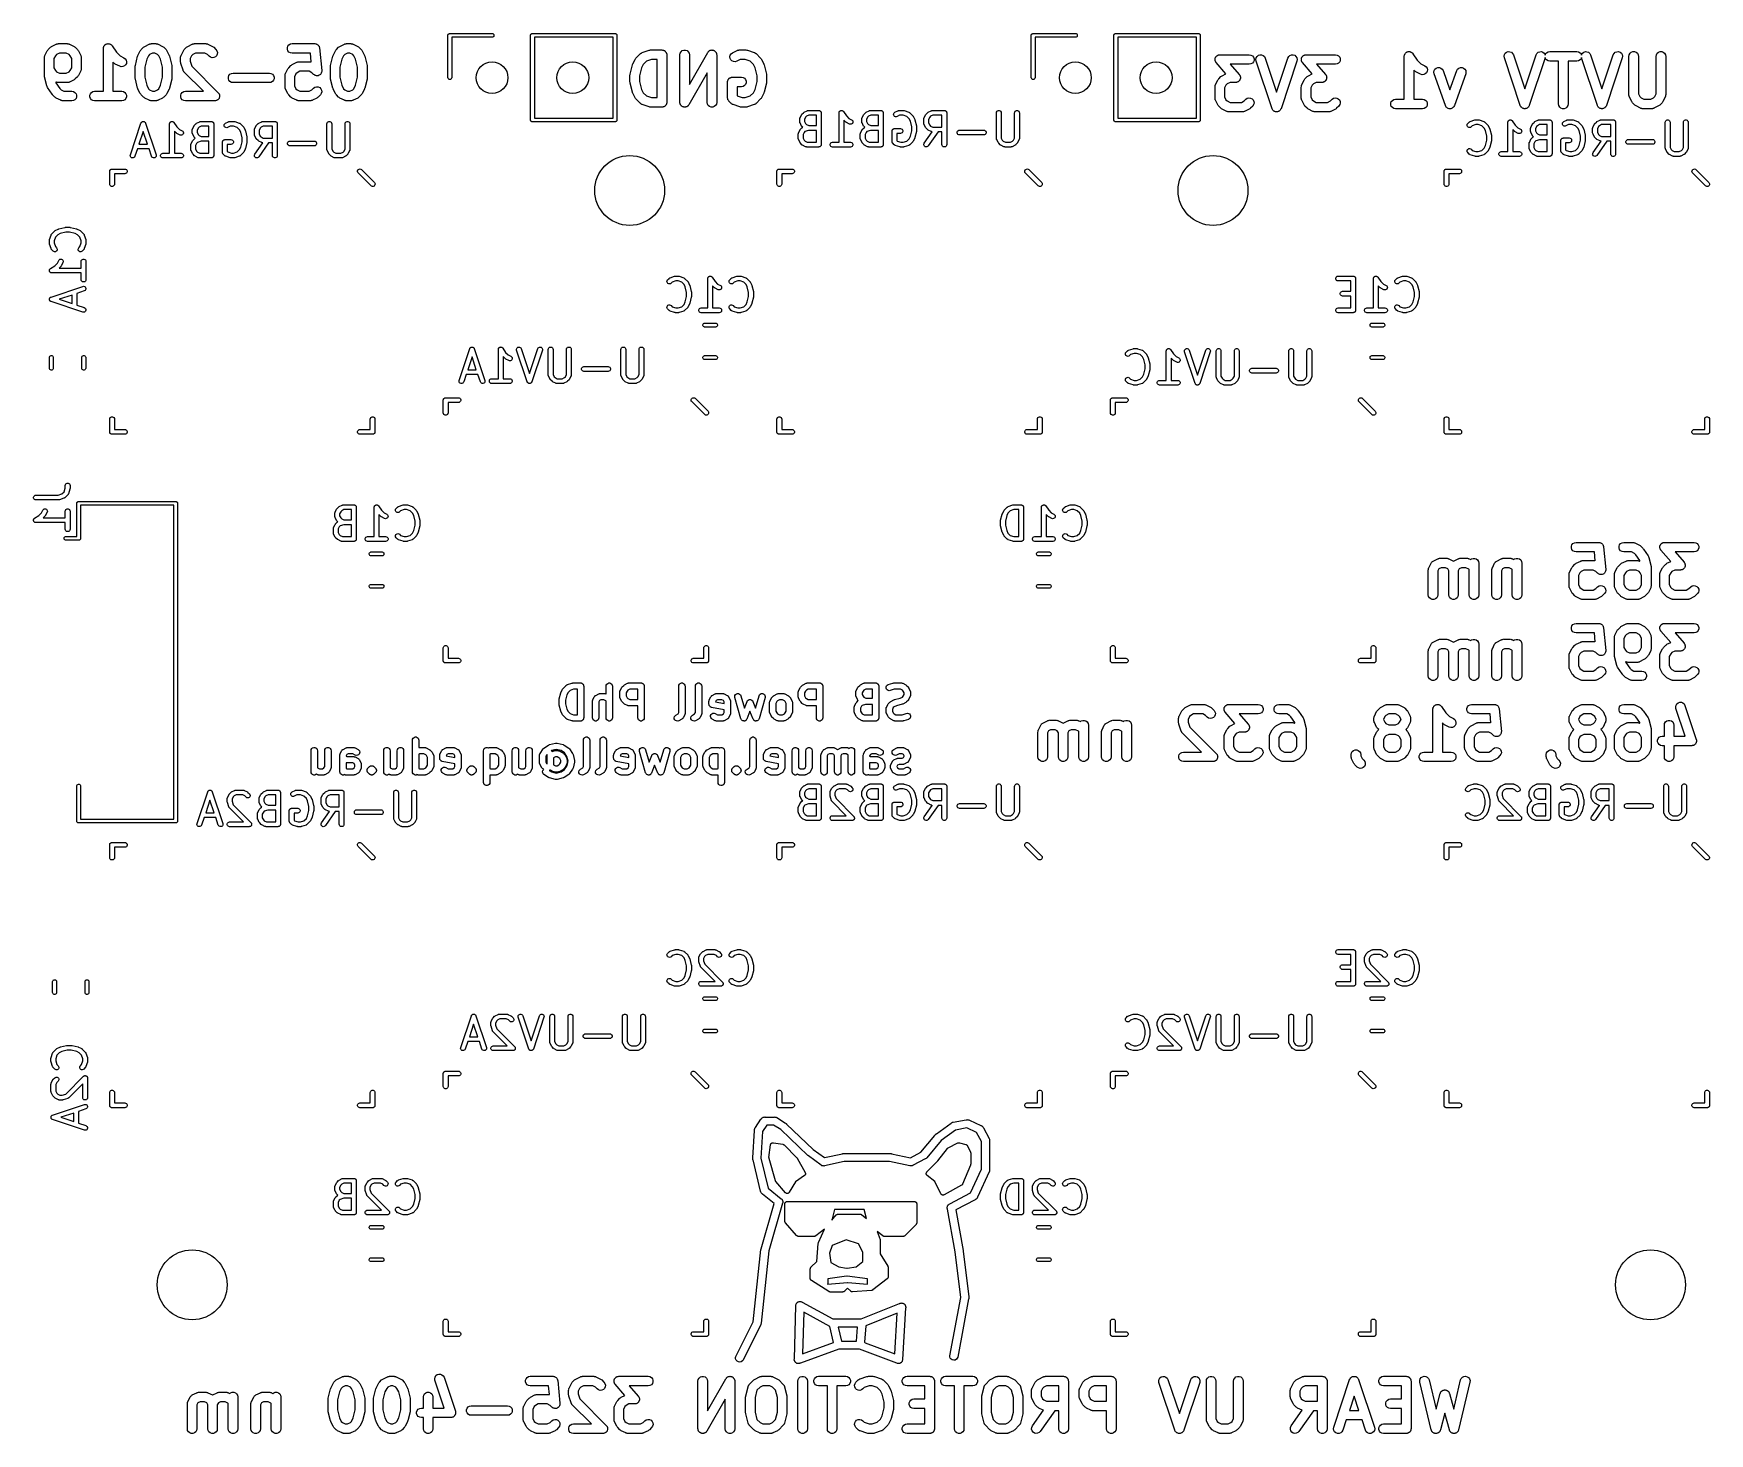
# Model space of a CAD drawing. Extents: x 0.6 to 53.4, y 0.6 to 44.7.
import ezdxf

# ---------------------------------------------------------------- set-up
doc = ezdxf.new("R2010")
doc.units = 0
doc.header["$MEASUREMENT"] = 0
doc.layers.add('BLACK', color=7, linetype='CONTINUOUS')

msp = doc.modelspace()

# ---------------------------------------------------------------- linework, layer by layer
at = {"layer": 'BLACK', "linetype": 'CONTINUOUS'}
for p, q in [((1.1972, 44.2842), (1.34006, 44.3556)), ((1.34006, 44.3556), (1.34835, 44.3581)), ((1.34835, 44.3581), (1.35584, 44.3624)), ((1.35584, 44.3624), (1.37315, 44.3654)), ((1.37315, 44.3654), (1.38999, 44.3704)), ((1.38999, 44.3704), (1.39862, 44.3699)), ((1.39862, 44.3699), (1.40714, 44.3714)), ((1.40714, 44.3714), (1.69286, 44.3714)), ((1.69286, 44.3714), (1.70138, 44.3699)), ((1.70138, 44.3699), (1.71001, 44.3704)), ((1.71001, 44.3704), (1.72685, 44.3654)), ((1.72685, 44.3654), (1.74416, 44.3624)), ((1.74416, 44.3624), (1.75165, 44.3581)), ((1.75165, 44.3581), (1.75994, 44.3556)), ((1.75994, 44.3556), (1.9028, 44.2842)), ((2.85471, 44.3023), (2.86366, 44.3178)), ((2.86366, 44.3178), (2.87004, 44.3232)), ((2.87004, 44.3232), (2.87496, 44.3299)), ((2.87496, 44.3299), (2.88985, 44.3398)), ((2.88985, 44.3398), (2.90357, 44.3513)), ((2.90357, 44.3513), (2.91138, 44.3542)), ((2.91138, 44.3542), (2.9183, 44.3588)), ((2.9183, 44.3588), (2.9357, 44.363)), ((2.9357, 44.363), (2.95252, 44.3691)), ((2.95252, 44.3691), (2.96084, 44.3691)), ((2.96084, 44.3691), (2.96892, 44.3711)), ((2.96892, 44.3711), (2.98672, 44.3691)), ((2.98672, 44.3691), (3.00462, 44.3691)), ((3.00462, 44.3691), (3.01243, 44.3663)), ((3.01243, 44.3663), (3.0207, 44.3654)), ((3.0207, 44.3654), (3.03675, 44.3575)), ((3.03675, 44.3575), (3.05357, 44.3513)), ((3.05357, 44.3513), (3.05994, 44.346)), ((3.05994, 44.346), (3.06739, 44.3423)), ((3.06739, 44.3423), (3.07976, 44.3294)), ((3.07976, 44.3294), (3.09348, 44.3178)), ((3.09348, 44.3178), (3.09763, 44.3106)), ((3.09763, 44.3106), (3.10338, 44.3046)), ((4.12577, 44.2842), (4.26863, 44.3556)), ((4.26863, 44.3556), (4.27692, 44.3581)), ((4.27692, 44.3581), (4.28441, 44.3624)), ((4.28441, 44.3624), (4.30172, 44.3654)), ((4.30172, 44.3654), (4.31856, 44.3704)), ((4.31856, 44.3704), (4.32719, 44.3699)), ((4.32719, 44.3699), (4.33571, 44.3714)), ((4.33571, 44.3714), (4.47857, 44.3714)), ((4.47857, 44.3714), (4.48709, 44.3699)), ((4.48709, 44.3699), (4.49572, 44.3704)), ((4.49572, 44.3704), (4.51256, 44.3654)), ((4.51256, 44.3654), (4.52987, 44.3624)), ((4.52987, 44.3624), (4.53736, 44.3581)), ((4.53736, 44.3581), (4.54565, 44.3556)), ((4.54565, 44.3556), (4.68851, 44.2842)), ((5.48292, 44.2842), (5.62577, 44.3556)), ((5.62577, 44.3556), (5.63406, 44.3581)), ((5.63406, 44.3581), (5.64155, 44.3624)), ((5.64155, 44.3624), (5.65886, 44.3654)), ((5.65886, 44.3654), (5.67571, 44.3704)), ((5.67571, 44.3704), (5.68434, 44.3699)), ((5.68434, 44.3699), (5.69286, 44.3714)), ((5.69286, 44.3714), (6.05, 44.3714)), ((6.05, 44.3714), (6.05852, 44.3699)), ((6.05852, 44.3699), (6.06715, 44.3704)), ((6.06715, 44.3704), (6.08399, 44.3654)), ((6.08399, 44.3654), (6.1013, 44.3624)), ((6.1013, 44.3624), (6.10879, 44.3581)), ((6.10879, 44.3581), (6.11708, 44.3556)), ((6.11708, 44.3556), (6.25994, 44.2842)), ((8.63438, 44.2964), (8.66787, 44.3363)), ((8.66787, 44.3363), (8.71298, 44.3624)), ((8.71298, 44.3624), (8.76428, 44.3714)), ((8.76428, 44.3714), (9.47857, 44.3714)), ((9.47857, 44.3714), (9.48415, 44.3704)), ((9.48415, 44.3704), (9.48979, 44.371)), ((9.48979, 44.371), (9.50967, 44.3659)), ((9.50967, 44.3659), (9.52987, 44.3624)), ((9.52987, 44.3624), (9.53478, 44.3595)), ((9.53478, 44.3595), (9.54027, 44.3582)), ((9.54027, 44.3582), (9.55722, 44.3466)), ((9.55722, 44.3466), (9.57499, 44.3363)), ((9.57499, 44.3363), (9.57863, 44.332)), ((9.57863, 44.332), (9.58331, 44.3288)), ((9.58331, 44.3288), (9.59529, 44.3121)), ((9.59529, 44.3121), (9.60848, 44.2964)), ((10.2686, 44.2842), (10.4115, 44.3556)), ((10.4115, 44.3556), (10.4198, 44.3581)), ((10.4198, 44.3581), (10.4273, 44.3624)), ((10.4273, 44.3624), (10.4446, 44.3654)), ((10.4446, 44.3654), (10.4614, 44.3704)), ((10.4614, 44.3704), (10.4701, 44.3699)), ((10.4701, 44.3699), (10.4786, 44.3714)), ((10.4786, 44.3714), (10.6214, 44.3714)), ((10.6214, 44.3714), (10.6299, 44.3699)), ((10.6299, 44.3699), (10.6386, 44.3704)), ((10.6386, 44.3704), (10.6554, 44.3654)), ((10.6554, 44.3654), (10.6727, 44.3624)), ((10.6727, 44.3624), (10.6802, 44.3581)), ((10.6802, 44.3581), (10.6885, 44.3556)), ((10.6885, 44.3556), (10.8314, 44.2842)), ((13.67, 44.6406), (13.6718, 44.6456)), ((13.67, 44.6353), (13.67, 44.6406)), ((13.67, 44.6352), (13.67, 44.6353)), ((13.67, 43.2948), (13.67, 44.6352)), ((13.6718, 44.6456), (13.6727, 44.6508)), ((13.6727, 44.6508), (13.6754, 44.6555)), ((13.6754, 44.6555), (13.6772, 44.6605)), ((13.6772, 44.6605), (13.6807, 44.6645)), ((13.6807, 44.6645), (13.6833, 44.6692)), ((13.6833, 44.6692), (13.6874, 44.6726)), ((13.6874, 44.6726), (13.6908, 44.6767)), ((13.6908, 44.6767), (13.6955, 44.6793)), ((13.6955, 44.6793), (13.6995, 44.6828)), ((13.6995, 44.6828), (13.7045, 44.6846)), ((13.7045, 44.6846), (13.7092, 44.6873)), ((13.7092, 44.6873), (13.7144, 44.6882)), ((13.7144, 44.6882), (13.7194, 44.69)), ((13.7194, 44.69), (13.7247, 44.69)), ((13.7247, 44.69), (13.7248, 44.69)), ((13.7248, 44.69), (15.0652, 44.69)), ((15.0652, 44.57), (13.79, 44.57)), ((13.79, 44.57), (13.79, 43.2948)), ((15.0652, 44.69), (15.0808, 44.6873)), ((15.0808, 44.5727), (15.0652, 44.57)), ((15.0808, 44.6873), (15.0992, 44.6767)), ((15.0992, 44.5833), (15.0808, 44.5727)), ((15.0992, 44.6767), (15.1128, 44.6605)), ((15.1128, 44.5995), (15.0992, 44.5833)), ((15.1128, 44.6605), (15.12, 44.6406)), ((15.12, 44.6194), (15.1128, 44.5995)), ((15.12, 44.6406), (15.12, 44.6194)), ((16.27, 44.6406), (16.2718, 44.6456)), ((16.27, 44.6353), (16.27, 44.6406)), ((16.27, 44.6352), (16.27, 44.6353)), ((16.27, 41.9806), (16.27, 44.6352)), ((16.2718, 44.6456), (16.2727, 44.6508)), ((16.2727, 44.6508), (16.2754, 44.6555)), ((16.2754, 44.6555), (16.2772, 44.6605)), ((16.2772, 44.6605), (16.2807, 44.6645)), ((16.2807, 44.6645), (16.2833, 44.6692)), ((16.2833, 44.6692), (16.2874, 44.6726)), ((16.2874, 44.6726), (16.2908, 44.6767)), ((16.2908, 44.6767), (16.2955, 44.6793)), ((16.2955, 44.6793), (16.2995, 44.6828)), ((16.2995, 44.6828), (16.3045, 44.6846)), ((16.3045, 44.6846), (16.3092, 44.6873)), ((16.3092, 44.6873), (16.3144, 44.6882)), ((16.3144, 44.6882), (16.3194, 44.69)), ((16.3194, 44.69), (16.3247, 44.69)), ((16.3247, 44.69), (16.3248, 44.69)), ((16.3248, 44.69), (18.9352, 44.69)), ((16.39, 44.57), (16.39, 42.03)), ((18.87, 44.57), (16.39, 44.57)), ((18.87, 42.03), (18.87, 44.57)), ((18.9352, 44.69), (18.9353, 44.69)), ((18.9353, 44.69), (18.9406, 44.69)), ((18.9406, 44.69), (18.9456, 44.6882)), ((18.9456, 44.6882), (18.9508, 44.6873)), ((18.9508, 44.6873), (18.9555, 44.6846)), ((18.9555, 44.6846), (18.9605, 44.6828)), ((18.9605, 44.6828), (18.9645, 44.6793)), ((18.9645, 44.6793), (18.9692, 44.6767)), ((18.9692, 44.6767), (18.9726, 44.6726)), ((18.9726, 44.6726), (18.9767, 44.6692)), ((18.9767, 44.6692), (18.9793, 44.6645)), ((18.9793, 44.6645), (18.9828, 44.6605)), ((18.9828, 44.6605), (18.9846, 44.6555)), ((18.9846, 44.6555), (18.9873, 44.6508)), ((18.9873, 44.6508), (18.9882, 44.6456)), ((18.9882, 44.6456), (18.99, 44.6406)), ((18.99, 44.6406), (18.99, 44.6353)), ((18.99, 44.6353), (18.99, 44.6352)), ((18.99, 44.6352), (18.99, 41.9648)), ((32.03, 44.6406), (32.0318, 44.6456)), ((32.03, 44.6353), (32.03, 44.6406)), ((32.03, 44.6352), (32.03, 44.6353)), ((32.03, 43.2948), (32.03, 44.6352)), ((32.0318, 44.6456), (32.0327, 44.6508)), ((32.0327, 44.6508), (32.0354, 44.6555)), ((32.0354, 44.6555), (32.0372, 44.6605)), ((32.0372, 44.6605), (32.0407, 44.6645)), ((32.0407, 44.6645), (32.0433, 44.6692)), ((32.0433, 44.6692), (32.0474, 44.6726)), ((32.0474, 44.6726), (32.0508, 44.6767)), ((32.0508, 44.6767), (32.0555, 44.6793)), ((32.0555, 44.6793), (32.0595, 44.6828)), ((32.0595, 44.6828), (32.0645, 44.6846)), ((32.0645, 44.6846), (32.0692, 44.6873)), ((32.0692, 44.6873), (32.0744, 44.6882)), ((32.0744, 44.6882), (32.0794, 44.69)), ((32.0794, 44.69), (32.0847, 44.69)), ((32.0847, 44.69), (32.0848, 44.69)), ((32.0848, 44.69), (33.4252, 44.69)), ((33.4252, 44.57), (32.15, 44.57)), ((32.15, 44.57), (32.15, 43.2948)), ((33.4252, 44.69), (33.4408, 44.6873)), ((33.4408, 44.5727), (33.4252, 44.57)), ((33.4408, 44.6873), (33.4592, 44.6767)), ((33.4592, 44.5833), (33.4408, 44.5727)), ((33.4592, 44.6767), (33.4728, 44.6605)), ((33.4728, 44.5995), (33.4592, 44.5833)), ((33.4728, 44.6605), (33.48, 44.6406)), ((33.48, 44.6194), (33.4728, 44.5995)), ((33.48, 44.6406), (33.48, 44.6194)), ((34.63, 44.6406), (34.6318, 44.6456)), ((34.63, 44.6353), (34.63, 44.6406)), ((34.63, 44.6352), (34.63, 44.6353)), ((34.63, 41.9806), (34.63, 44.6352)), ((34.6318, 44.6456), (34.6327, 44.6508)), ((34.6327, 44.6508), (34.6354, 44.6555)), ((34.6354, 44.6555), (34.6372, 44.6605)), ((34.6372, 44.6605), (34.6407, 44.6645)), ((34.6407, 44.6645), (34.6433, 44.6692)), ((34.6433, 44.6692), (34.6474, 44.6726)), ((34.6474, 44.6726), (34.6508, 44.6767)), ((34.6508, 44.6767), (34.6555, 44.6793)), ((34.6555, 44.6793), (34.6595, 44.6828)), ((34.6595, 44.6828), (34.6645, 44.6846)), ((34.6645, 44.6846), (34.6692, 44.6873)), ((34.6692, 44.6873), (34.6744, 44.6882)), ((34.6744, 44.6882), (34.6794, 44.69)), ((34.6794, 44.69), (34.6847, 44.69)), ((34.6847, 44.69), (34.6848, 44.69)), ((34.6848, 44.69), (37.2952, 44.69)), ((34.75, 44.57), (34.75, 42.03)), ((37.23, 44.57), (34.75, 44.57)), ((37.23, 42.03), (37.23, 44.57)), ((37.2952, 44.69), (37.2953, 44.69)), ((37.2953, 44.69), (37.3006, 44.69)), ((37.3006, 44.69), (37.3056, 44.6882)), ((37.3056, 44.6882), (37.3108, 44.6873)), ((37.3108, 44.6873), (37.3155, 44.6846)), ((37.3155, 44.6846), (37.3205, 44.6828)), ((37.3205, 44.6828), (37.3245, 44.6793)), ((37.3245, 44.6793), (37.3292, 44.6767)), ((37.3292, 44.6767), (37.3326, 44.6726)), ((37.3326, 44.6726), (37.3367, 44.6692)), ((37.3367, 44.6692), (37.3393, 44.6645)), ((37.3393, 44.6645), (37.3428, 44.6605)), ((37.3428, 44.6605), (37.3446, 44.6555)), ((37.3446, 44.6555), (37.3473, 44.6508)), ((37.3473, 44.6508), (37.3482, 44.6456)), ((37.3482, 44.6456), (37.35, 44.6406)), ((37.35, 44.6406), (37.35, 44.6353)), ((37.35, 44.6353), (37.35, 44.6352)), ((37.35, 44.6352), (37.35, 41.9648)), ((0.97143, 43.9357), (0.97293, 43.9442)), ((0.97143, 43.3643), (0.97143, 43.9357)), ((0.97241, 43.9529), (0.97742, 43.9697)), ((0.97293, 43.9442), (0.97241, 43.9529)), ((0.97742, 43.9697), (0.98047, 43.987)), ((0.98047, 43.987), (0.9848, 43.9945)), ((0.9848, 43.9945), (0.98726, 44.0028)), ((0.98726, 44.0028), (1.05869, 44.1457)), ((1.05869, 44.1457), (1.073, 44.1649)), ((1.073, 44.1649), (1.08679, 44.1846)), ((1.08679, 44.1846), (1.15822, 44.2561)), ((1.15822, 44.2561), (1.1779, 44.2698)), ((1.1779, 44.2698), (1.1972, 44.2842)), ((1.31614, 43.9897), (1.27143, 43.9003)), ((1.27143, 43.9003), (1.27143, 43.614)), ((1.35314, 44.0267), (1.31614, 43.9897)), ((1.44255, 44.0714), (1.35314, 44.0267)), ((1.65745, 44.0714), (1.44255, 44.0714)), ((1.74686, 44.0267), (1.65745, 44.0714)), ((1.78386, 43.9897), (1.74686, 44.0267)), ((1.82857, 43.9003), (1.78386, 43.9897)), ((1.82857, 43.614), (1.82857, 43.9003)), ((1.9028, 44.2842), (1.92209, 44.2699)), ((1.92209, 44.2699), (1.94178, 44.2561)), ((1.94178, 44.2561), (2.01321, 44.1846)), ((2.01321, 44.1846), (2.02699, 44.165)), ((2.02699, 44.165), (2.04131, 44.1457)), ((2.04131, 44.1457), (2.11273, 44.0028)), ((2.11273, 44.0028), (2.1152, 43.9945)), ((2.1152, 43.9945), (2.11952, 43.987)), ((2.11952, 43.987), (2.12258, 43.9697)), ((2.12258, 43.9697), (2.12759, 43.9529)), ((2.12759, 43.9529), (2.12707, 43.9442)), ((2.12707, 43.9442), (2.12857, 43.9357)), ((2.12857, 43.9357), (2.12857, 43.5786)), ((2.82857, 44.2214), (2.83001, 44.2296)), ((2.82857, 42.8714), (2.82857, 44.2214)), ((2.82948, 44.2379), (2.83451, 44.2551)), ((2.83001, 44.2296), (2.82948, 44.2379)), ((2.83451, 44.2551), (2.83762, 44.2727)), ((2.83762, 44.2727), (2.84177, 44.2799)), ((2.84177, 44.2799), (2.84411, 44.2879)), ((2.84411, 44.2879), (2.85471, 44.3023)), ((3.10338, 44.3046), (3.238, 44.1027)), ((3.15822, 43.7582), (3.12857, 43.7879)), ((3.12857, 43.7879), (3.12857, 42.8714)), ((3.238, 44.1027), (3.35314, 43.9876)), ((3.35314, 43.9876), (3.47422, 43.927)), ((3.47422, 43.927), (3.51606, 43.896)), ((3.51606, 43.896), (3.54477, 43.8525)), ((3.54477, 43.8525), (3.55687, 43.8018)), ((3.55687, 43.8018), (3.55092, 43.7501)), ((3.83305, 43.6864), (3.90448, 43.9721)), ((3.90448, 43.9721), (3.91116, 43.9871)), ((3.91116, 43.9871), (3.91584, 44.0028)), ((3.91584, 44.0028), (3.98726, 44.1457)), ((3.98726, 44.1457), (4.00158, 44.165)), ((4.00158, 44.165), (4.01536, 44.1846)), ((4.01536, 44.1846), (4.08679, 44.2561)), ((4.08679, 44.2561), (4.10648, 44.2699)), ((4.10648, 44.2699), (4.12577, 44.2842)), ((4.19153, 43.8834), (4.12857, 43.6315)), ((4.2447, 43.9897), (4.19153, 43.8834)), ((4.28171, 44.0267), (4.2447, 43.9897)), ((4.37112, 44.0714), (4.28171, 44.0267)), ((4.44316, 44.0714), (4.37112, 44.0714)), ((4.53257, 44.0267), (4.44316, 44.0714)), ((4.56958, 43.9897), (4.53257, 44.0267)), ((4.62276, 43.8834), (4.56958, 43.9897)), ((4.68571, 43.6315), (4.62276, 43.8834)), ((4.68851, 44.2842), (4.70779, 44.2699)), ((4.70779, 44.2699), (4.72749, 44.2561)), ((4.72749, 44.2561), (4.79892, 44.1846)), ((4.79892, 44.1846), (4.81271, 44.165)), ((4.81271, 44.165), (4.82702, 44.1457)), ((4.82702, 44.1457), (4.89845, 44.0028)), ((4.89845, 44.0028), (4.90313, 43.9871)), ((4.90313, 43.9871), (4.90981, 43.9721)), ((4.90981, 43.9721), (4.98123, 43.6864)), ((5.25714, 43.9357), (5.25864, 43.9442)), ((5.25714, 43.7929), (5.25714, 43.9357)), ((5.26132, 43.7692), (5.25714, 43.7929)), ((5.25813, 43.9529), (5.26314, 43.9697)), ((5.25864, 43.9442), (5.25813, 43.9529)), ((5.26314, 43.9697), (5.26619, 43.987)), ((5.26619, 43.987), (5.27051, 43.9945)), ((5.27051, 43.9945), (5.27298, 44.0028)), ((5.27298, 44.0028), (5.34441, 44.1457)), ((5.34441, 44.1457), (5.35871, 44.1649)), ((5.35871, 44.1649), (5.37251, 44.1846)), ((5.37251, 44.1846), (5.44393, 44.2561)), ((5.44393, 44.2561), (5.46363, 44.2699)), ((5.46363, 44.2699), (5.48292, 44.2842)), ((5.60185, 43.9897), (5.55714, 43.9003)), ((5.55714, 43.9003), (5.55714, 43.8172)), ((5.55714, 43.8172), (5.60968, 43.6596)), ((5.63885, 44.0267), (5.60185, 43.9897)), ((5.72827, 44.0714), (5.63885, 44.0267)), ((6.01459, 44.0714), (5.72827, 44.0714)), ((6.104, 44.0267), (6.01459, 44.0714)), ((6.15822, 43.9725), (6.104, 44.0267)), ((6.20089, 43.9426), (6.15822, 43.9725)), ((6.25121, 43.9291), (6.20089, 43.9426)), ((6.30311, 43.9337), (6.25121, 43.9291)), ((6.25994, 44.2842), (6.27923, 44.2699)), ((6.27923, 44.2699), (6.29892, 44.2561)), ((6.29892, 44.2561), (6.37035, 44.1846)), ((6.35032, 43.9557), (6.30311, 43.9337)), ((6.38716, 43.9925), (6.35032, 43.9557)), ((6.37035, 44.1846), (6.40023, 44.142)), ((6.40917, 44.0397), (6.38716, 43.9925)), ((6.40023, 44.142), (6.41371, 44.0916)), ((6.41371, 44.0916), (6.40917, 44.0397)), ((8.61656, 44.2475), (8.63438, 44.2964)), ((8.61656, 44.1954), (8.61656, 44.2475)), ((8.63438, 44.1464), (8.61656, 44.1954)), ((8.66787, 44.1065), (8.63438, 44.1464)), ((8.71298, 44.0805), (8.66787, 44.1065)), ((8.76428, 44.0714), (8.71298, 44.0805)), ((9.34282, 44.0714), (8.76428, 44.0714)), ((8.76863, 43.7127), (8.91149, 43.7842)), ((8.91149, 43.7842), (8.91978, 43.7866)), ((8.91978, 43.7866), (8.92727, 43.791)), ((8.92727, 43.791), (8.94458, 43.794)), ((8.94458, 43.794), (8.96142, 43.799)), ((8.96142, 43.799), (8.97006, 43.7985)), ((8.97006, 43.7985), (8.97857, 43.8)), ((8.97857, 43.8), (9.33571, 43.8)), ((9.33571, 43.8), (9.34423, 43.7985)), ((9.37058, 43.7939), (9.34282, 44.0714)), ((9.34423, 43.7985), (9.35286, 43.799)), ((9.35286, 43.799), (9.36971, 43.794)), ((9.36971, 43.794), (9.37058, 43.7939)), ((9.60848, 44.2964), (9.61041, 44.2911)), ((9.61041, 44.2911), (9.61372, 44.2865)), ((9.61372, 44.2865), (9.61928, 44.2667)), ((9.61928, 44.2667), (9.62629, 44.2475)), ((9.62629, 44.2475), (9.62629, 44.2418)), ((9.62629, 44.2418), (9.62783, 44.2364)), ((9.62783, 44.2364), (9.69926, 43.5221)), ((9.97591, 43.6864), (10.0473, 43.9721)), ((10.0473, 43.9721), (10.054, 43.9871)), ((10.054, 43.9871), (10.0587, 44.0028)), ((10.0587, 44.0028), (10.1301, 44.1457)), ((10.1301, 44.1457), (10.1444, 44.165)), ((10.1444, 44.165), (10.1582, 44.1846)), ((10.1582, 44.1846), (10.2296, 44.2561)), ((10.2296, 44.2561), (10.2493, 44.2699)), ((10.2493, 44.2699), (10.2686, 44.2842)), ((10.3344, 43.8834), (10.2714, 43.6315)), ((10.3876, 43.9897), (10.3344, 43.8834)), ((10.4246, 44.0267), (10.3876, 43.9897)), ((10.514, 44.0714), (10.4246, 44.0267)), ((10.586, 44.0714), (10.514, 44.0714)), ((10.6754, 44.0267), (10.586, 44.0714)), ((10.7124, 43.9897), (10.6754, 44.0267)), ((10.7656, 43.8834), (10.7124, 43.9897)), ((10.8286, 43.6315), (10.7656, 43.8834)), ((10.8314, 44.2842), (10.8506, 44.2699)), ((10.8506, 44.2699), (10.8704, 44.2561)), ((10.8704, 44.2561), (10.9418, 44.1846)), ((10.9418, 44.1846), (10.9556, 44.165)), ((10.9556, 44.165), (10.9699, 44.1457)), ((10.9699, 44.1457), (11.0413, 44.0028)), ((11.0413, 44.0028), (11.046, 43.9871)), ((11.046, 43.9871), (11.0527, 43.9721)), ((11.0527, 43.9721), (11.1241, 43.6864)), ((19.4873, 43.7314), (19.5587, 43.8742)), ((19.5587, 43.8742), (19.573, 43.8935)), ((19.573, 43.8935), (19.5868, 43.9132)), ((19.5868, 43.9132), (19.7296, 44.0561)), ((19.7296, 44.0561), (19.7367, 44.061)), ((19.7367, 44.061), (19.7425, 44.0675)), ((19.7425, 44.0675), (19.7579, 44.0759)), ((19.7579, 44.0759), (19.7723, 44.0859)), ((19.7723, 44.0859), (19.7807, 44.0882)), ((19.7807, 44.0882), (19.7883, 44.0923)), ((19.7883, 44.0923), (20.0026, 44.1637)), ((19.9167, 43.8189), (19.8161, 43.7183)), ((20.0743, 43.8714), (19.9167, 43.8189)), ((20.0026, 44.1637), (20.0263, 44.1673)), ((20.0263, 44.1673), (20.05, 44.1714)), ((20.05, 44.1714), (20.4071, 44.1714)), ((20.2571, 43.8714), (20.0743, 43.8714)), ((20.2571, 42.6714), (20.2571, 43.8714)), ((20.4071, 44.1714), (20.4201, 44.1691)), ((20.4201, 44.1691), (20.4332, 44.1691)), ((20.4332, 44.1691), (20.4455, 44.1647)), ((20.4455, 44.1647), (20.4584, 44.1624)), ((20.4584, 44.1624), (20.4698, 44.1558)), ((20.4698, 44.1558), (20.4821, 44.1513)), ((20.4821, 44.1513), (20.4922, 44.1429)), ((20.4922, 44.1429), (20.5036, 44.1363)), ((20.5036, 44.1363), (20.512, 44.1263)), ((20.512, 44.1263), (20.522, 44.1178)), ((20.522, 44.1178), (20.5286, 44.1065)), ((20.5286, 44.1065), (20.537, 44.0964)), ((20.537, 44.0964), (20.5415, 44.0841)), ((20.5415, 44.0841), (20.5481, 44.0727)), ((20.5481, 44.0727), (20.5504, 44.0598)), ((20.5504, 44.0598), (20.5549, 44.0475)), ((20.5549, 44.0475), (20.5549, 44.0344)), ((20.5549, 44.0344), (20.5571, 44.0214)), ((20.5571, 44.0214), (20.5571, 42.5214)), ((20.9714, 44.0214), (20.9805, 44.0727)), ((20.9714, 42.5214), (20.9714, 44.0214)), ((20.9805, 44.0727), (21.0065, 44.1178)), ((21.0065, 44.1178), (21.0464, 44.1513)), ((21.0464, 44.1513), (21.0954, 44.1691)), ((21.0954, 44.1691), (21.1475, 44.1691)), ((21.1475, 44.1691), (21.1964, 44.1513)), ((21.1964, 44.1513), (21.2363, 44.1178)), ((21.2363, 44.1178), (21.2624, 44.0727)), ((21.2624, 44.0727), (21.2714, 44.0214)), ((21.2714, 43.0863), (21.8483, 44.0958)), ((21.2714, 44.0214), (21.2714, 43.0863)), ((21.8483, 44.0958), (21.8569, 44.1062)), ((21.8569, 44.1062), (21.8637, 44.1178)), ((21.8637, 44.1178), (21.8735, 44.1261)), ((21.8735, 44.1261), (21.8816, 44.1359)), ((21.8816, 44.1359), (21.8933, 44.1427)), ((21.8933, 44.1427), (21.9036, 44.1513)), ((21.9036, 44.1513), (21.9156, 44.1557)), ((21.9156, 44.1557), (21.9266, 44.1622)), ((21.9266, 44.1622), (21.9399, 44.1645)), ((21.9399, 44.1645), (21.9525, 44.1691)), ((21.9525, 44.1691), (21.9653, 44.1691)), ((21.9653, 44.1691), (21.9779, 44.1714)), ((21.9779, 44.1714), (21.9912, 44.1691)), ((21.9912, 44.1691), (22.0046, 44.1691)), ((22.0046, 44.1691), (22.0166, 44.1648)), ((22.0166, 44.1648), (22.0292, 44.1626)), ((22.0292, 44.1626), (22.0409, 44.1559)), ((22.0409, 44.1559), (22.0536, 44.1513)), ((22.0536, 44.1513), (22.0634, 44.1431)), ((22.0634, 44.1431), (22.0745, 44.1368)), ((22.0745, 44.1368), (22.0832, 44.1265)), ((22.0832, 44.1265), (22.0935, 44.1178)), ((22.0935, 44.1178), (22.0999, 44.1068)), ((22.0999, 44.1068), (22.1081, 44.097)), ((22.1081, 44.097), (22.1128, 44.0844)), ((22.1128, 44.0844), (22.1195, 44.0727)), ((22.1195, 44.0727), (22.1217, 44.0601)), ((22.1217, 44.0601), (22.1262, 44.0481)), ((22.1262, 44.0481), (22.1262, 44.0347)), ((22.1262, 44.0347), (22.1286, 44.0214)), ((22.1286, 44.0214), (22.1286, 42.5214)), ((22.5431, 43.959), (22.5552, 44.0097)), ((22.5491, 43.9072), (22.5431, 43.959)), ((22.5724, 43.8606), (22.5491, 43.9072)), ((22.5552, 44.0097), (22.5839, 44.0531)), ((22.6102, 43.8248), (22.5724, 43.8606)), ((22.5839, 44.0531), (22.6258, 44.0842)), ((22.658, 43.8041), (22.6102, 43.8248)), ((22.6258, 44.0842), (22.7686, 44.1556)), ((22.71, 43.801), (22.658, 43.8041)), ((22.7599, 43.8158), (22.71, 43.801)), ((22.8711, 43.8714), (22.7599, 43.8158)), ((22.7686, 44.1556), (22.7769, 44.1581)), ((22.7769, 44.1581), (22.7844, 44.1624)), ((22.7844, 44.1624), (22.8017, 44.1654)), ((22.8017, 44.1654), (22.8186, 44.1704)), ((22.8186, 44.1704), (22.8272, 44.1699)), ((22.8272, 44.1699), (22.8357, 44.1714)), ((22.8357, 44.1714), (23.05, 44.1714)), ((23.0257, 43.8714), (22.8711, 43.8714)), ((23.1833, 43.8189), (23.0257, 43.8714)), ((23.05, 44.1714), (23.0737, 44.1673)), ((23.0737, 44.1673), (23.0974, 44.1637)), ((23.0974, 44.1637), (23.3117, 44.0923)), ((23.2839, 43.7183), (23.1833, 43.8189)), ((23.3117, 44.0923), (23.3193, 44.0882)), ((23.3193, 44.0882), (23.3277, 44.0859)), ((23.3277, 44.0859), (23.3421, 44.0759)), ((23.3421, 44.0759), (23.3575, 44.0675)), ((23.3575, 44.0675), (23.3633, 44.061)), ((23.3633, 44.061), (23.3704, 44.0561)), ((23.3704, 44.0561), (23.5132, 43.9132)), ((23.5132, 43.9132), (23.527, 43.8935)), ((23.527, 43.8935), (23.5413, 43.8742)), ((23.5413, 43.8742), (23.6127, 43.7314)), ((37.8143, 43.8683), (37.8166, 43.8828)), ((37.8166, 43.857), (37.8143, 43.8683)), ((37.8166, 43.8975), (37.8205, 43.9084)), ((37.8166, 43.8828), (37.8166, 43.8975)), ((37.8166, 43.8454), (37.8166, 43.857)), ((37.8216, 43.8316), (37.8166, 43.8454)), ((37.8205, 43.9084), (37.8223, 43.9198)), ((37.8244, 43.8172), (37.8216, 43.8316)), ((37.8223, 43.9198), (37.8294, 43.9327)), ((37.8304, 43.8073), (37.8244, 43.8172)), ((37.8294, 43.9327), (37.8344, 43.9464)), ((37.8344, 43.7964), (37.8304, 43.8073)), ((37.8344, 43.9464), (37.8418, 43.9553)), ((37.8438, 43.7852), (37.8344, 43.7964)), ((37.8418, 43.9553), (37.8474, 43.9654)), ((37.8514, 43.7727), (37.8438, 43.7852)), ((37.8474, 43.9654), (37.8584, 43.9751)), ((37.8584, 43.9751), (37.8679, 43.9863)), ((37.8679, 43.9863), (37.8779, 43.9921)), ((37.8779, 43.9921), (37.8866, 43.9998)), ((37.8866, 43.9998), (37.9003, 44.0051)), ((37.9003, 44.0051), (37.913, 44.0124)), ((37.913, 44.0124), (37.9244, 44.0144)), ((37.9244, 44.0144), (37.9352, 44.0186)), ((37.9352, 44.0186), (37.9498, 44.0189)), ((37.9498, 44.0189), (37.9643, 44.0214)), ((37.9643, 44.0214), (38.8929, 44.0214)), ((38.8929, 44.0214), (38.9442, 44.0124)), ((38.9442, 44.0124), (38.9893, 43.9863)), ((38.9893, 43.9863), (39.0228, 43.9464)), ((39.0228, 43.7964), (38.9893, 43.7565)), ((39.0228, 43.9464), (39.0406, 43.8975)), ((39.0406, 43.8454), (39.0228, 43.7964)), ((39.0406, 43.8975), (39.0406, 43.8454)), ((39.1001, 43.8755), (39.1105, 43.9266)), ((39.1077, 43.824), (39.1001, 43.8755)), ((39.6077, 42.324), (39.1077, 43.824)), ((39.1105, 43.9266), (39.1378, 43.9709)), ((39.1378, 43.9709), (39.1786, 44.0033)), ((39.1786, 44.0033), (39.228, 44.0198)), ((39.228, 44.0198), (39.2801, 44.0184)), ((39.2801, 44.0184), (39.3285, 43.9992)), ((39.3285, 43.9992), (39.3675, 43.9647)), ((39.3675, 43.9647), (39.3923, 43.9189)), ((39.3923, 43.9189), (39.75, 42.8458)), ((39.75, 42.8458), (40.1077, 43.9189)), ((40.3923, 43.824), (39.8923, 42.324)), ((40.1077, 43.9189), (40.1325, 43.9647)), ((40.1325, 43.9647), (40.1715, 43.9992)), ((40.1715, 43.9992), (40.2199, 44.0184)), ((40.2199, 44.0184), (40.272, 44.0198)), ((40.272, 44.0198), (40.3214, 44.0033)), ((40.3214, 44.0033), (40.3622, 43.9709)), ((40.3622, 43.9709), (40.3895, 43.9266)), ((40.3895, 43.9266), (40.3999, 43.8755)), ((40.3999, 43.8755), (40.3923, 43.824)), ((40.5286, 43.8683), (40.5309, 43.8828)), ((40.5309, 43.857), (40.5286, 43.8683)), ((40.5309, 43.8975), (40.5348, 43.9084)), ((40.5309, 43.8828), (40.5309, 43.8975)), ((40.5309, 43.8454), (40.5309, 43.857)), ((40.5359, 43.8316), (40.5309, 43.8454)), ((40.5348, 43.9084), (40.5366, 43.9198)), ((40.5387, 43.8172), (40.5359, 43.8316)), ((40.5366, 43.9198), (40.5437, 43.9327)), ((40.5447, 43.8073), (40.5387, 43.8172)), ((40.5437, 43.9327), (40.5487, 43.9464)), ((40.5487, 43.7964), (40.5447, 43.8073)), ((40.5487, 43.9464), (40.5561, 43.9553)), ((40.5581, 43.7852), (40.5487, 43.7964)), ((40.5561, 43.9553), (40.5617, 43.9654)), ((40.5657, 43.7727), (40.5581, 43.7852)), ((40.5617, 43.9654), (40.5727, 43.9751)), ((40.5727, 43.9751), (40.5822, 43.9863)), ((40.5822, 43.9863), (40.5922, 43.9921)), ((40.5922, 43.9921), (40.6009, 43.9998)), ((40.6009, 43.9998), (40.6146, 44.0051)), ((40.6146, 44.0051), (40.6273, 44.0124)), ((40.6273, 44.0124), (40.6387, 44.0144)), ((40.6387, 44.0144), (40.6495, 44.0186)), ((40.6495, 44.0186), (40.6641, 44.0189)), ((40.6641, 44.0189), (40.6786, 44.0214)), ((40.6786, 44.0214), (41.6071, 44.0214)), ((41.6071, 44.0214), (41.6584, 44.0124)), ((41.6584, 44.0124), (41.7036, 43.9863)), ((41.7036, 43.9863), (41.737, 43.9464)), ((41.737, 43.7964), (41.7036, 43.7565)), ((41.737, 43.9464), (41.7549, 43.8975)), ((41.7549, 43.8454), (41.737, 43.7964)), ((41.7549, 43.8975), (41.7549, 43.8454)), ((43.7693, 43.9714), (43.7707, 43.9796)), ((43.7693, 42.6214), (43.7693, 43.9714)), ((43.7702, 43.9879), (43.7752, 44.0051)), ((43.7707, 43.9796), (43.7702, 43.9879)), ((43.7752, 44.0051), (43.7783, 44.0227)), ((43.7783, 44.0227), (43.7825, 44.0299)), ((43.7825, 44.0299), (43.7848, 44.0379)), ((43.7848, 44.0379), (43.7954, 44.0523)), ((43.7954, 44.0523), (43.8044, 44.0678)), ((43.8044, 44.0678), (43.8107, 44.0732)), ((43.8107, 44.0732), (43.8157, 44.0799)), ((43.8157, 44.0799), (43.8306, 44.0898)), ((43.8306, 44.0898), (43.8443, 44.1013)), ((43.8443, 44.1013), (43.8521, 44.1042)), ((43.8521, 44.1042), (43.859, 44.1088)), ((43.859, 44.1088), (43.8764, 44.113)), ((43.8764, 44.113), (43.8932, 44.1191)), ((43.8932, 44.1191), (43.9016, 44.1191)), ((43.9016, 44.1191), (43.9096, 44.1211)), ((43.9096, 44.1211), (43.9274, 44.1191)), ((43.9274, 44.1191), (43.9453, 44.1191)), ((43.9453, 44.1191), (43.9531, 44.1163)), ((43.9531, 44.1163), (43.9614, 44.1154)), ((43.9614, 44.1154), (43.9775, 44.1075)), ((43.9775, 44.1075), (43.9943, 44.1013)), ((43.9943, 44.1013), (44.0007, 44.096)), ((44.0007, 44.096), (44.0081, 44.0923)), ((44.0081, 44.0923), (44.0205, 44.0794)), ((44.0205, 44.0794), (44.0342, 44.0678)), ((44.0342, 44.0678), (44.0383, 44.0606)), ((44.0383, 44.0606), (44.0441, 44.0546)), ((44.0441, 44.0546), (44.1787, 43.8527)), ((44.1787, 43.8527), (44.2939, 43.7376)), ((46.9122, 43.9755), (46.9226, 44.0266)), ((46.9198, 43.924), (46.9122, 43.9755)), ((47.4198, 42.424), (46.9198, 43.924)), ((46.9226, 44.0266), (46.9499, 44.0709)), ((46.9499, 44.0709), (46.9907, 44.1033)), ((46.9907, 44.1033), (47.0401, 44.1198)), ((47.0401, 44.1198), (47.0922, 44.1184)), ((47.0922, 44.1184), (47.1407, 44.0992)), ((47.1407, 44.0992), (47.1796, 44.0647)), ((47.1796, 44.0647), (47.2044, 44.0189)), ((47.2044, 44.0189), (47.5621, 42.9458)), ((47.5621, 42.9458), (47.9198, 44.0189)), ((48.2044, 43.924), (47.7044, 42.424)), ((47.9198, 44.0189), (47.9446, 44.0647)), ((47.9446, 44.0647), (47.9836, 44.0992)), ((47.9836, 44.0992), (48.0321, 44.1184)), ((48.0321, 44.1184), (48.0841, 44.1198)), ((48.0841, 44.1198), (48.1336, 44.1033)), ((48.1336, 44.1033), (48.1744, 44.0709)), ((48.1744, 44.0709), (48.2016, 44.0266)), ((48.2016, 44.0266), (48.2049, 44.0106)), ((48.2055, 43.9308), (48.2044, 43.924)), ((48.2049, 44.0106), (48.218, 44.0464)), ((48.218, 43.8964), (48.2055, 43.9308)), ((48.218, 44.0464), (48.2514, 44.0863)), ((48.2514, 43.8565), (48.218, 43.8964)), ((48.2514, 44.0863), (48.2966, 44.1124)), ((48.2966, 43.8305), (48.2514, 43.8565)), ((48.2966, 44.1124), (48.3479, 44.1214)), ((48.3479, 43.8214), (48.2966, 43.8305)), ((48.3479, 44.1214), (49.205, 44.1214)), ((48.6264, 43.8214), (48.3479, 43.8214)), ((48.6264, 42.4714), (48.6264, 43.8214)), ((49.205, 43.8214), (48.9264, 43.8214)), ((48.9264, 43.8214), (48.9264, 42.4714)), ((49.205, 44.1214), (49.2563, 44.1124)), ((49.2563, 43.8305), (49.205, 43.8214)), ((49.2563, 44.1124), (49.3014, 44.0863)), ((49.3014, 43.8565), (49.2563, 43.8305)), ((49.3014, 44.0863), (49.3349, 44.0464)), ((49.3349, 43.8964), (49.3014, 43.8565)), ((49.3349, 44.0464), (49.3479, 44.0106)), ((49.3474, 43.9308), (49.3349, 43.8964)), ((49.3484, 43.924), (49.3474, 43.9308)), ((49.3479, 44.0106), (49.3512, 44.0266)), ((49.8484, 42.424), (49.3484, 43.924)), ((49.3512, 44.0266), (49.3785, 44.0709)), ((49.3785, 44.0709), (49.4193, 44.1033)), ((49.4193, 44.1033), (49.4687, 44.1198)), ((49.4687, 44.1198), (49.5208, 44.1184)), ((49.5208, 44.1184), (49.5692, 44.0992)), ((49.5692, 44.0992), (49.6082, 44.0647)), ((49.6082, 44.0647), (49.633, 44.0189)), ((49.633, 44.0189), (49.9907, 42.9458)), ((49.9907, 42.9458), (50.3484, 44.0189)), ((50.633, 43.924), (50.133, 42.424)), ((50.3484, 44.0189), (50.3732, 44.0647)), ((50.3732, 44.0647), (50.4122, 44.0992)), ((50.4122, 44.0992), (50.4606, 44.1184)), ((50.4606, 44.1184), (50.5127, 44.1198)), ((50.5127, 44.1198), (50.5621, 44.1033)), ((50.5621, 44.1033), (50.6029, 44.0709)), ((50.6029, 44.0709), (50.6302, 44.0266)), ((50.6302, 44.0266), (50.6407, 43.9755)), ((50.6407, 43.9755), (50.633, 43.924)), ((50.8407, 43.9714), (50.8498, 44.0227)), ((50.8407, 42.7571), (50.8407, 43.9714)), ((50.8498, 44.0227), (50.8758, 44.0678)), ((50.8758, 44.0678), (50.9157, 44.1013)), ((50.9157, 44.1013), (50.9647, 44.1191)), ((50.9647, 44.1191), (51.0168, 44.1191)), ((51.0168, 44.1191), (51.0657, 44.1013)), ((51.0657, 44.1013), (51.1056, 44.0678)), ((51.1056, 44.0678), (51.1317, 44.0227)), ((51.1317, 44.0227), (51.1407, 43.9714)), ((51.1407, 43.9714), (51.1407, 42.7926)), ((51.6979, 43.9714), (51.7069, 44.0227)), ((51.6979, 42.7926), (51.6979, 43.9714)), ((51.7069, 44.0227), (51.7329, 44.0678)), ((51.7329, 44.0678), (51.7729, 44.1013)), ((51.7729, 44.1013), (51.8218, 44.1191)), ((51.8218, 44.1191), (51.8739, 44.1191)), ((51.8739, 44.1191), (51.9229, 44.1013)), ((51.9229, 44.1013), (51.9628, 44.0678)), ((51.9628, 44.0678), (51.9888, 44.0227)), ((51.9888, 44.0227), (51.9979, 43.9714)), ((51.9979, 43.9714), (51.9979, 42.7571)), ((0.97462, 43.3462), (0.97143, 43.3643)), ((0.97591, 43.3279), (0.97462, 43.3462)), ((1.04734, 43.0422), (0.97591, 43.3279)), ((1.27143, 43.614), (1.31614, 43.5246)), ((1.31614, 43.5246), (1.35314, 43.4876)), ((1.35314, 43.4876), (1.44255, 43.4429)), ((1.44255, 43.4429), (1.65745, 43.4429)), ((1.65745, 43.4429), (1.74686, 43.4876)), ((1.74686, 43.4876), (1.78386, 43.5246)), ((1.78386, 43.5246), (1.82857, 43.614)), ((1.94178, 43.2582), (1.92209, 43.2444)), ((2.01321, 43.3297), (1.94178, 43.2582)), ((2.027, 43.3493), (2.01321, 43.3297)), ((2.04131, 43.3686), (2.027, 43.3493)), ((2.11273, 43.5115), (2.04131, 43.3686)), ((2.1152, 43.5198), (2.11273, 43.5115)), ((2.11952, 43.5273), (2.1152, 43.5198)), ((2.12258, 43.5446), (2.11952, 43.5273)), ((2.12759, 43.5614), (2.12258, 43.5446)), ((2.12857, 43.5786), (2.12707, 43.5701)), ((2.12707, 43.5701), (2.12759, 43.5614)), ((3.1779, 43.7444), (3.15822, 43.7582)), ((3.1972, 43.7301), (3.1779, 43.7444)), ((3.34006, 43.6587), (3.1972, 43.7301)), ((3.38999, 43.6438), (3.34006, 43.6587)), ((3.44199, 43.647), (3.38999, 43.6438)), ((3.48979, 43.6677), (3.44199, 43.647)), ((3.52762, 43.7035), (3.48979, 43.6677)), ((3.55092, 43.7501), (3.52762, 43.7035)), ((3.82857, 43.65), (3.83176, 43.6681)), ((3.82857, 43.2929), (3.82857, 43.65)), ((3.83176, 43.2748), (3.82857, 43.2929)), ((3.83176, 43.6681), (3.83305, 43.6864)), ((3.83305, 43.2565), (3.83176, 43.2748)), ((3.90448, 42.9708), (3.83305, 43.2565)), ((4.12857, 43.6315), (4.12857, 43.3113)), ((4.12857, 43.3113), (4.19153, 43.0595)), ((4.62276, 43.0595), (4.68571, 43.3113)), ((4.68571, 43.3113), (4.68571, 43.6315)), ((4.98123, 43.2565), (4.90981, 42.9708)), ((4.98123, 43.6864), (4.98253, 43.6681)), ((4.98253, 43.2748), (4.98123, 43.2565)), ((4.98253, 43.6681), (4.98571, 43.65)), ((4.98571, 43.2929), (4.98253, 43.2748)), ((4.98571, 43.65), (4.98571, 43.2929)), ((5.26484, 43.7454), (5.26132, 43.7692)), ((5.33627, 43.5311), (5.26484, 43.7454)), ((5.34039, 43.5235), (5.33627, 43.5311)), ((5.34262, 43.5152), (5.34039, 43.5235)), ((5.3527, 43.5008), (5.34262, 43.5152)), ((5.36107, 43.4853), (5.3527, 43.5008)), ((5.36754, 43.4796), (5.36107, 43.4853)), ((5.3725, 43.4725), (5.36754, 43.4796)), ((5.97358, 42.8714), (5.3725, 43.4725)), ((5.60968, 43.6596), (6.44178, 42.8275)), ((6.75942, 43.3189), (6.77724, 43.3679)), ((6.75942, 43.2668), (6.75942, 43.3189)), ((6.77724, 43.2179), (6.75942, 43.2668)), ((6.77724, 43.3679), (6.81072, 43.4078)), ((6.81072, 43.4078), (6.85584, 43.4338)), ((6.85584, 43.4338), (6.90714, 43.4429)), ((6.90714, 43.4429), (8.05, 43.4429)), ((8.05, 43.4429), (8.1013, 43.4338)), ((8.1013, 43.4338), (8.14642, 43.4078)), ((8.14642, 43.4078), (8.1799, 43.3679)), ((8.1799, 43.3679), (8.19772, 43.3189)), ((8.19772, 43.2668), (8.1799, 43.2179)), ((8.19772, 43.3189), (8.19772, 43.2668)), ((8.54286, 43.3643), (8.54436, 43.3728)), ((8.54286, 43.0071), (8.54286, 43.3643)), ((8.54384, 43.3814), (8.54885, 43.3983)), ((8.54436, 43.3728), (8.54384, 43.3814)), ((8.54885, 43.3983), (8.5519, 43.4156)), ((8.5519, 43.4156), (8.55623, 43.4231)), ((8.55623, 43.4231), (8.55869, 43.4314)), ((8.55869, 43.4314), (8.63012, 43.5742)), ((8.63012, 43.5742), (8.64444, 43.5935)), ((8.64444, 43.5935), (8.65822, 43.6132)), ((8.65822, 43.6132), (8.72965, 43.6846)), ((8.72965, 43.6846), (8.74933, 43.6984)), ((8.74933, 43.6984), (8.76863, 43.7127)), ((8.88756, 43.4183), (8.84286, 43.3289)), ((8.84286, 43.3289), (8.84286, 43.0426)), ((8.92457, 43.4553), (8.88756, 43.4183)), ((9.01398, 43.5), (8.92457, 43.4553)), ((9.3003, 43.5), (9.01398, 43.5)), ((9.38972, 43.4553), (9.3003, 43.5)), ((9.44393, 43.4011), (9.38972, 43.4553)), ((9.4447, 43.4005), (9.44393, 43.4011)), ((9.44526, 43.3998), (9.4447, 43.4005)), ((9.46608, 43.3856), (9.44526, 43.3998)), ((9.48661, 43.3712), (9.46608, 43.3856)), ((9.48752, 43.371), (9.48661, 43.3712)), ((9.4883, 43.3704), (9.48752, 43.371)), ((9.51271, 43.3642), (9.4883, 43.3704)), ((9.53693, 43.3577), (9.51271, 43.3642)), ((9.53787, 43.3578), (9.53693, 43.3577)), ((9.53878, 43.3576), (9.53787, 43.3578)), ((9.56383, 43.3601), (9.53878, 43.3576)), ((9.58882, 43.3623), (9.56383, 43.3601)), ((9.58968, 43.3627), (9.58882, 43.3623)), ((9.59062, 43.3627), (9.58968, 43.3627)), ((9.61329, 43.3737), (9.59062, 43.3627)), ((9.63604, 43.3843), (9.61329, 43.3737)), ((9.6367, 43.3849), (9.63604, 43.3843)), ((9.63755, 43.3853), (9.6367, 43.3849)), ((9.65511, 43.4033), (9.63755, 43.3853)), ((9.67287, 43.4211), (9.65511, 43.4033)), ((9.67327, 43.422), (9.67287, 43.4211)), ((9.67393, 43.4226), (9.67327, 43.422)), ((9.68427, 43.4455), (9.67393, 43.4226)), ((9.69489, 43.4683), (9.68427, 43.4455)), ((9.69497, 43.4693), (9.69489, 43.4683)), ((9.69536, 43.4701), (9.69497, 43.4693)), ((9.69724, 43.4952), (9.69536, 43.4701)), ((9.69943, 43.5202), (9.69724, 43.4952)), ((9.69926, 43.5221), (9.69918, 43.5211)), ((9.69918, 43.5211), (9.69943, 43.5202)), ((9.97143, 43.65), (9.97462, 43.6681)), ((9.97143, 43.2929), (9.97143, 43.65)), ((9.97462, 43.2748), (9.97143, 43.2929)), ((9.97462, 43.6681), (9.97591, 43.6864)), ((9.97591, 43.2565), (9.97462, 43.2748)), ((10.0473, 42.9708), (9.97591, 43.2565)), ((10.2714, 43.6315), (10.2714, 43.3113)), ((10.2714, 43.3113), (10.3344, 43.0595)), ((10.7656, 43.0595), (10.8286, 43.3113)), ((10.8286, 43.3113), (10.8286, 43.6315)), ((11.1241, 43.2565), (11.0527, 42.9708)), ((11.1241, 43.6864), (11.1254, 43.6681)), ((11.1254, 43.2748), (11.1241, 43.2565)), ((11.1254, 43.6681), (11.1286, 43.65)), ((11.1286, 43.2929), (11.1254, 43.2748)), ((11.1286, 43.65), (11.1286, 43.2929)), ((13.6727, 43.2792), (13.67, 43.2948)), ((13.6833, 43.2608), (13.6727, 43.2792)), ((13.6995, 43.2472), (13.6833, 43.2608)), ((13.7767, 43.2608), (13.7605, 43.2472)), ((13.7873, 43.2792), (13.7767, 43.2608)), ((13.79, 43.2948), (13.7873, 43.2792)), ((19.4, 43.3786), (19.4032, 43.3966)), ((19.4, 43.1643), (19.4, 43.3786)), ((19.4032, 43.3966), (19.4045, 43.415)), ((19.4045, 43.415), (19.4759, 43.7007)), ((19.4759, 43.7007), (19.4826, 43.7156)), ((19.4826, 43.7156), (19.4873, 43.7314)), ((19.763, 43.6119), (19.7, 43.3601)), ((19.7, 43.3601), (19.7, 43.1827)), ((19.8161, 43.7183), (19.763, 43.6119)), ((21.8286, 43.4566), (21.2517, 42.447)), ((21.8286, 42.5214), (21.8286, 43.4566)), ((22.5, 43.2493), (22.5065, 43.2607)), ((22.5065, 43.2607), (22.5166, 43.2691)), ((22.5166, 43.2691), (22.525, 43.2792)), ((22.525, 43.2792), (22.5364, 43.2858)), ((22.5364, 43.2858), (22.5464, 43.2942)), ((22.5464, 43.2942), (22.5588, 43.2987)), ((22.5588, 43.2987), (22.5701, 43.3052)), ((22.5701, 43.3052), (22.5831, 43.3075)), ((22.5831, 43.3075), (22.5954, 43.312)), ((22.5954, 43.312), (22.6085, 43.312)), ((22.6085, 43.312), (22.6214, 43.3143)), ((22.6214, 43.3143), (22.9071, 43.3143)), ((22.9071, 43.3143), (22.9584, 43.3052)), ((22.9584, 43.3052), (23.0036, 43.2792)), ((23.0036, 43.2792), (23.037, 43.2393)), ((23.337, 43.6119), (23.2839, 43.7183)), ((23.4, 43.3601), (23.337, 43.6119)), ((23.4, 43.1827), (23.4, 43.3601)), ((23.6127, 43.7314), (23.6174, 43.7156)), ((23.6174, 43.7156), (23.6241, 43.7007)), ((23.6241, 43.7007), (23.6955, 43.415)), ((23.6955, 43.415), (23.6968, 43.3966)), ((23.6968, 43.3966), (23.7, 43.3786)), ((23.7, 43.3786), (23.7, 43.1643)), ((32.0328, 43.2792), (32.03, 43.2948)), ((32.0433, 43.2608), (32.0328, 43.2792)), ((32.0595, 43.2472), (32.0433, 43.2608)), ((32.1367, 43.2608), (32.1205, 43.2472)), ((32.1473, 43.2792), (32.1367, 43.2608)), ((32.15, 43.2948), (32.1473, 43.2792)), ((38.1583, 43.4219), (37.8514, 43.7727)), ((37.9159, 43.2435), (37.9296, 43.2632)), ((37.9296, 43.2632), (38.0011, 43.3346)), ((38.0011, 43.3346), (38.0208, 43.3484)), ((38.0208, 43.3484), (38.0401, 43.3627)), ((38.0401, 43.3627), (38.1583, 43.4219)), ((38.8929, 43.7214), (38.2948, 43.7214)), ((38.2948, 43.7214), (38.5772, 43.3988)), ((38.5772, 43.3988), (38.5848, 43.3862)), ((38.5848, 43.3862), (38.5942, 43.375)), ((38.5942, 43.375), (38.5981, 43.3641)), ((38.5981, 43.3641), (38.6041, 43.3542)), ((38.6041, 43.3542), (38.607, 43.3398)), ((38.608, 43.2631), (38.6063, 43.2516)), ((38.607, 43.3398), (38.612, 43.326)), ((38.612, 43.274), (38.608, 43.2631)), ((38.612, 43.326), (38.612, 43.3145)), ((38.612, 43.3145), (38.6143, 43.3031)), ((38.6143, 43.3031), (38.612, 43.2886)), ((38.612, 43.2886), (38.612, 43.274)), ((38.9442, 43.7305), (38.8929, 43.7214)), ((38.9893, 43.7565), (38.9442, 43.7305)), ((40.8726, 43.4219), (40.5657, 43.7727)), ((40.6301, 43.2435), (40.6439, 43.2632)), ((40.6439, 43.2632), (40.7154, 43.3346)), ((40.7154, 43.3346), (40.735, 43.3484)), ((40.735, 43.3484), (40.7543, 43.3627)), ((40.7543, 43.3627), (40.8726, 43.4219)), ((41.6071, 43.7214), (41.0091, 43.7214)), ((41.0091, 43.7214), (41.2915, 43.3988)), ((41.2915, 43.3988), (41.299, 43.3862)), ((41.299, 43.3862), (41.3085, 43.375)), ((41.3085, 43.375), (41.3124, 43.3641)), ((41.3124, 43.3641), (41.3184, 43.3542)), ((41.3184, 43.3542), (41.3213, 43.3398)), ((41.3223, 43.2631), (41.3206, 43.2516)), ((41.3213, 43.3398), (41.3263, 43.326)), ((41.3263, 43.274), (41.3223, 43.2631)), ((41.3263, 43.326), (41.3263, 43.3145)), ((41.3263, 43.3145), (41.3285, 43.3031)), ((41.3285, 43.3031), (41.3263, 43.2886)), ((41.3263, 43.2886), (41.3263, 43.274)), ((41.6584, 43.7305), (41.6071, 43.7214)), ((41.7036, 43.7565), (41.6584, 43.7305)), ((44.0989, 43.5082), (44.0693, 43.5379)), ((44.0693, 43.5379), (44.0693, 42.6214)), ((44.1186, 43.4944), (44.0989, 43.5082)), ((44.1379, 43.4801), (44.1186, 43.4944)), ((44.2808, 43.4087), (44.1379, 43.4801)), ((44.3307, 43.3938), (44.2808, 43.4087)), ((44.2939, 43.7376), (44.4149, 43.677)), ((44.3827, 43.397), (44.3307, 43.3938)), ((44.4305, 43.4177), (44.3827, 43.397)), ((44.4149, 43.677), (44.4568, 43.646)), ((44.4683, 43.4535), (44.4305, 43.4177)), ((44.4568, 43.646), (44.4855, 43.6025)), ((44.4916, 43.5001), (44.4683, 43.4535)), ((44.4855, 43.6025), (44.4976, 43.5518)), ((44.4976, 43.5518), (44.4916, 43.5001)), ((44.6979, 43.4723), (44.7072, 43.5236)), ((44.7066, 43.421), (44.6979, 43.4723)), ((45.0637, 42.421), (44.7066, 43.421)), ((44.7072, 43.5236), (44.7335, 43.5685)), ((44.7335, 43.5685), (44.7736, 43.6018)), ((44.7736, 43.6018), (44.8227, 43.6193)), ((44.8227, 43.6193), (44.8748, 43.619)), ((44.8748, 43.619), (44.9236, 43.6009)), ((44.9236, 43.6009), (44.9633, 43.5672)), ((44.9633, 43.5672), (44.9891, 43.5219)), ((44.9891, 43.5219), (45.205, 42.9174)), ((45.205, 42.9174), (45.4209, 43.5219)), ((45.7034, 43.421), (45.3463, 42.421)), ((45.4209, 43.5219), (45.4467, 43.5672)), ((45.4467, 43.5672), (45.4864, 43.6009)), ((45.4864, 43.6009), (45.5352, 43.619)), ((45.5352, 43.619), (45.5873, 43.6193)), ((45.5873, 43.6193), (45.6364, 43.6018)), ((45.6364, 43.6018), (45.6765, 43.5685)), ((45.6765, 43.5685), (45.7028, 43.5236)), ((45.7028, 43.5236), (45.7121, 43.4723)), ((45.7121, 43.4723), (45.7034, 43.421)), ((1.05773, 43.0189), (1.04734, 43.0422)), ((1.06805, 42.9954), (1.05773, 43.0189)), ((1.21091, 42.7811), (1.06805, 42.9954)), ((1.22114, 42.7704), (1.21091, 42.7811)), ((1.22965, 42.7582), (1.22114, 42.7704)), ((1.30108, 42.6868), (1.22965, 42.7582)), ((1.34006, 43.1587), (1.32564, 43.1659)), ((1.32564, 43.1659), (1.33208, 43.1402)), ((1.33208, 43.1402), (1.45228, 42.9598)), ((1.34835, 43.1562), (1.34006, 43.1587)), ((1.35584, 43.1519), (1.34835, 43.1562)), ((1.37315, 43.1489), (1.35584, 43.1519)), ((1.38999, 43.1438), (1.37315, 43.1489)), ((1.39863, 43.1444), (1.38999, 43.1438)), ((1.40714, 43.1429), (1.39863, 43.1444)), ((1.69286, 43.1429), (1.40714, 43.1429)), ((1.45228, 42.9598), (1.496, 42.9161)), ((1.496, 42.9161), (1.58541, 42.8714)), ((1.58541, 42.8714), (1.83571, 42.8714)), ((1.70137, 43.1444), (1.69286, 43.1429)), ((1.71001, 43.1438), (1.70137, 43.1444)), ((1.72685, 43.1489), (1.71001, 43.1438)), ((1.74416, 43.1519), (1.72685, 43.1489)), ((1.75165, 43.1562), (1.74416, 43.1519)), ((1.75994, 43.1587), (1.75165, 43.1562)), ((1.9028, 43.2301), (1.75994, 43.1587)), ((1.83571, 42.8714), (1.88702, 42.8624)), ((1.88702, 42.8624), (1.93213, 42.8363)), ((1.92209, 43.2444), (1.9028, 43.2301)), ((1.93213, 42.8363), (1.96562, 42.7964)), ((1.96562, 42.7964), (1.98343, 42.7475)), ((1.98343, 42.7475), (1.98343, 42.6954)), ((2.40228, 42.7475), (2.4201, 42.7964)), ((2.40228, 42.6954), (2.40228, 42.7475)), ((2.4201, 42.7964), (2.45358, 42.8363)), ((2.45358, 42.8363), (2.4987, 42.8624)), ((2.4987, 42.8624), (2.55, 42.8714)), ((2.55, 42.8714), (2.82857, 42.8714)), ((3.12857, 42.8714), (3.40714, 42.8714)), ((3.40714, 42.8714), (3.45844, 42.8624)), ((3.45844, 42.8624), (3.50356, 42.8363)), ((3.50356, 42.8363), (3.53705, 42.7964)), ((3.53705, 42.7964), (3.55486, 42.7475)), ((3.55486, 42.7475), (3.55486, 42.6954)), ((3.91116, 42.9558), (3.90448, 42.9708)), ((3.91584, 42.9401), (3.91116, 42.9558)), ((3.98726, 42.7972), (3.91584, 42.9401)), ((4.00158, 42.7779), (3.98726, 42.7972)), ((4.01536, 42.7582), (4.00158, 42.7779)), ((4.08679, 42.6868), (4.01536, 42.7582)), ((4.19153, 43.0595), (4.2447, 42.9531)), ((4.2447, 42.9531), (4.28171, 42.9161)), ((4.28171, 42.9161), (4.37112, 42.8714)), ((4.37112, 42.8714), (4.44316, 42.8714)), ((4.44316, 42.8714), (4.53257, 42.9161)), ((4.53257, 42.9161), (4.56958, 42.9531)), ((4.56958, 42.9531), (4.62276, 43.0595)), ((4.79892, 42.7582), (4.72749, 42.6868)), ((4.81271, 42.7779), (4.79892, 42.7582)), ((4.82702, 42.7972), (4.81271, 42.7779)), ((4.89845, 42.9401), (4.82702, 42.7972)), ((4.90313, 42.9558), (4.89845, 42.9401)), ((4.90981, 42.9708), (4.90313, 42.9558)), ((5.25942, 42.7475), (5.27724, 42.7964)), ((5.25942, 42.6954), (5.25942, 42.7475)), ((5.27724, 42.7964), (5.31072, 42.8363)), ((5.31072, 42.8363), (5.35584, 42.8624)), ((5.35584, 42.8624), (5.40714, 42.8714)), ((5.40714, 42.8714), (5.97358, 42.8714)), ((6.44178, 42.8275), (6.45302, 42.8114)), ((6.45302, 42.8114), (6.46562, 42.7964)), ((6.46562, 42.7964), (6.46787, 42.7902)), ((6.46787, 42.7902), (6.47166, 42.7848)), ((6.47166, 42.7848), (6.47673, 42.7659)), ((6.47673, 42.7659), (6.48344, 42.7475)), ((6.48344, 42.7475), (6.48344, 42.7409)), ((6.48344, 42.7409), (6.48514, 42.7345)), ((6.48514, 42.7345), (6.48344, 42.715)), ((6.81072, 43.178), (6.77724, 43.2179)), ((6.85584, 43.1519), (6.81072, 43.178)), ((6.90714, 43.1429), (6.85584, 43.1519)), ((8.05, 43.1429), (6.90714, 43.1429)), ((8.1013, 43.1519), (8.05, 43.1429)), ((8.14642, 43.178), (8.1013, 43.1519)), ((8.1799, 43.2179), (8.14642, 43.178)), ((8.54436, 42.9986), (8.54286, 43.0071)), ((8.54384, 42.99), (8.54436, 42.9986)), ((8.54885, 42.9731), (8.54384, 42.99)), ((8.5519, 42.9558), (8.54885, 42.9731)), ((8.55623, 42.9483), (8.5519, 42.9558)), ((8.55869, 42.9401), (8.55623, 42.9483)), ((8.63012, 42.7972), (8.55869, 42.9401)), ((8.64443, 42.7779), (8.63012, 42.7972)), ((8.65822, 42.7582), (8.64443, 42.7779)), ((8.72965, 42.6868), (8.65822, 42.7582)), ((8.84286, 43.0426), (8.88756, 42.9531)), ((8.88756, 42.9531), (8.92457, 42.9161)), ((8.92457, 42.9161), (9.01398, 42.8714)), ((9.01398, 42.8714), (9.3003, 42.8714)), ((9.3003, 42.8714), (9.38972, 42.9161)), ((9.38972, 42.9161), (9.44393, 42.9704)), ((9.44393, 42.9704), (9.48661, 43.0002)), ((9.48661, 43.0002), (9.53693, 43.0137)), ((9.53693, 43.0137), (9.58882, 43.0092)), ((9.65606, 42.7582), (9.58464, 42.6868)), ((9.58882, 43.0092), (9.63604, 42.9872)), ((9.63604, 42.9872), (9.67287, 42.9503)), ((9.68595, 42.8009), (9.65606, 42.7582)), ((9.67287, 42.9503), (9.69489, 42.9031)), ((9.69943, 42.8512), (9.68595, 42.8009)), ((9.69489, 42.9031), (9.69943, 42.8512)), ((10.054, 42.9558), (10.0473, 42.9708)), ((10.0587, 42.9401), (10.054, 42.9558)), ((10.1301, 42.7972), (10.0587, 42.9401)), ((10.1444, 42.7779), (10.1301, 42.7972)), ((10.1582, 42.7582), (10.1444, 42.7779)), ((10.2296, 42.6868), (10.1582, 42.7582)), ((10.3344, 43.0595), (10.3876, 42.9531)), ((10.3876, 42.9531), (10.4246, 42.9161)), ((10.4246, 42.9161), (10.514, 42.8714)), ((10.514, 42.8714), (10.586, 42.8714)), ((10.586, 42.8714), (10.6754, 42.9161)), ((10.6754, 42.9161), (10.7124, 42.9531)), ((10.7124, 42.9531), (10.7656, 43.0595)), ((10.9418, 42.7582), (10.8704, 42.6868)), ((10.9556, 42.7779), (10.9418, 42.7582)), ((10.9699, 42.7972), (10.9556, 42.7779)), ((11.0413, 42.9401), (10.9699, 42.7972)), ((11.046, 42.9558), (11.0413, 42.9401)), ((11.0527, 42.9708), (11.046, 42.9558)), ((13.7194, 43.24), (13.6995, 43.2472)), ((13.7406, 43.24), (13.7194, 43.24)), ((13.7605, 43.2472), (13.7406, 43.24)), ((19.4032, 43.1462), (19.4, 43.1643)), ((19.4045, 43.1279), (19.4032, 43.1462)), ((19.4759, 42.8422), (19.4045, 43.1279)), ((19.4826, 42.8272), (19.4759, 42.8422)), ((19.4873, 42.8115), (19.4826, 42.8272)), ((19.5587, 42.6686), (19.4873, 42.8115)), ((19.7, 43.1827), (19.763, 42.9309)), ((19.763, 42.9309), (19.8161, 42.8246)), ((19.8161, 42.8246), (19.9167, 42.724)), ((22.4714, 43.1643), (22.4737, 43.1772)), ((22.4714, 42.6643), (22.4714, 43.1643)), ((22.4737, 43.1903), (22.4782, 43.2027)), ((22.4737, 43.1772), (22.4737, 43.1903)), ((22.4782, 43.2027), (22.4805, 43.2156)), ((22.4805, 43.2156), (22.487, 43.227)), ((22.487, 43.227), (22.4915, 43.2393)), ((22.4915, 43.2393), (22.5, 43.2493)), ((22.9071, 43.0143), (22.7714, 43.0143)), ((22.7714, 43.0143), (22.7714, 42.7264)), ((22.7714, 42.7264), (22.7739, 42.724)), ((22.9584, 43.0233), (22.9071, 43.0143)), ((23.0036, 43.0494), (22.9584, 43.0233)), ((23.037, 43.0893), (23.0036, 43.0494)), ((23.037, 43.2393), (23.0549, 43.1903)), ((23.0549, 43.1382), (23.037, 43.0893)), ((23.0549, 43.1903), (23.0549, 43.1382)), ((23.1833, 42.724), (23.2839, 42.8246)), ((23.2839, 42.8246), (23.337, 42.9309)), ((23.337, 42.9309), (23.4, 43.1827)), ((23.6127, 42.8115), (23.5413, 42.6686)), ((23.6174, 42.8272), (23.6127, 42.8115)), ((23.6241, 42.8422), (23.6174, 42.8272)), ((23.6955, 43.1279), (23.6241, 42.8422)), ((23.6968, 43.1462), (23.6955, 43.1279)), ((23.7, 43.1643), (23.6968, 43.1462)), ((32.0794, 43.24), (32.0595, 43.2472)), ((32.1006, 43.24), (32.0794, 43.24)), ((32.1205, 43.2472), (32.1006, 43.24)), ((37.8143, 43.0143), (37.8158, 43.0228)), ((37.8143, 42.6571), (37.8143, 43.0143)), ((37.8153, 43.0314), (37.8203, 43.0483)), ((37.8158, 43.0228), (37.8153, 43.0314)), ((37.8203, 43.0483), (37.8233, 43.0656)), ((37.8233, 43.0656), (37.8277, 43.0731)), ((37.8277, 43.0731), (37.8301, 43.0814)), ((37.8301, 43.0814), (37.9016, 43.2242)), ((37.9016, 43.2242), (37.9159, 43.2435)), ((38.159, 43.0683), (38.1143, 42.9789)), ((38.1143, 42.9789), (38.1143, 42.6926)), ((38.196, 43.1053), (38.159, 43.0683)), ((38.2854, 43.15), (38.196, 43.1053)), ((38.4643, 43.15), (38.2854, 43.15)), ((38.4787, 43.1525), (38.4643, 43.15)), ((38.4934, 43.1529), (38.4787, 43.1525)), ((38.5042, 43.157), (38.4934, 43.1529)), ((38.5156, 43.159), (38.5042, 43.157)), ((38.5283, 43.1664), (38.5156, 43.159)), ((38.542, 43.1717), (38.5283, 43.1664)), ((38.5507, 43.1793), (38.542, 43.1717)), ((38.5607, 43.1851), (38.5507, 43.1793)), ((38.5701, 43.1963), (38.5607, 43.1851)), ((38.5812, 43.206), (38.5701, 43.1963)), ((38.5867, 43.2161), (38.5812, 43.206)), ((38.5942, 43.225), (38.5867, 43.2161)), ((38.5992, 43.2388), (38.5942, 43.225)), ((38.6063, 43.2516), (38.5992, 43.2388)), ((40.5286, 43.0143), (40.5301, 43.0228)), ((40.5286, 42.6571), (40.5286, 43.0143)), ((40.5296, 43.0314), (40.5346, 43.0483)), ((40.5301, 43.0228), (40.5296, 43.0314)), ((40.5346, 43.0483), (40.5376, 43.0656)), ((40.5376, 43.0656), (40.5419, 43.0731)), ((40.5419, 43.0731), (40.5444, 43.0814)), ((40.5444, 43.0814), (40.6158, 43.2242)), ((40.6158, 43.2242), (40.6301, 43.2435)), ((40.8733, 43.0683), (40.8286, 42.9789)), ((40.8286, 42.9789), (40.8286, 42.6926)), ((40.9103, 43.1053), (40.8733, 43.0683)), ((40.9997, 43.15), (40.9103, 43.1053)), ((41.1786, 43.15), (40.9997, 43.15)), ((41.193, 43.1525), (41.1786, 43.15)), ((41.2077, 43.1529), (41.193, 43.1525)), ((41.2185, 43.157), (41.2077, 43.1529)), ((41.2299, 43.159), (41.2185, 43.157)), ((41.2426, 43.1664), (41.2299, 43.159)), ((41.2562, 43.1717), (41.2426, 43.1664)), ((41.265, 43.1793), (41.2562, 43.1717)), ((41.275, 43.1851), (41.265, 43.1793)), ((41.2844, 43.1963), (41.275, 43.1851)), ((41.2954, 43.206), (41.2844, 43.1963)), ((41.301, 43.2161), (41.2954, 43.206)), ((41.3085, 43.225), (41.301, 43.2161)), ((41.3135, 43.2388), (41.3085, 43.225)), ((41.3206, 43.2516), (41.3135, 43.2388)), ((50.8422, 42.7486), (50.8407, 42.7571)), ((50.8417, 42.74), (50.8422, 42.7486)), ((50.8467, 42.7231), (50.8417, 42.74)), ((51.1407, 42.7926), (51.1854, 42.7031)), ((51.6531, 42.7031), (51.6979, 42.7926)), ((51.9969, 42.74), (51.9919, 42.7231)), ((51.9979, 42.7571), (51.9964, 42.7486)), ((51.9964, 42.7486), (51.9969, 42.74)), ((1.32076, 42.673), (1.30108, 42.6868)), ((1.34006, 42.6587), (1.32076, 42.673)), ((1.48292, 42.5873), (1.34006, 42.6587)), ((1.49121, 42.5848), (1.48292, 42.5873)), ((1.4987, 42.5805), (1.49121, 42.5848)), ((1.51601, 42.5774), (1.4987, 42.5805)), ((1.53285, 42.5724), (1.51601, 42.5774)), ((1.54148, 42.5729), (1.53285, 42.5724)), ((1.55, 42.5714), (1.54148, 42.5729)), ((1.83571, 42.5714), (1.55, 42.5714)), ((1.88702, 42.5805), (1.83571, 42.5714)), ((1.93213, 42.6065), (1.88702, 42.5805)), ((1.96562, 42.6464), (1.93213, 42.6065)), ((1.98343, 42.6954), (1.96562, 42.6464)), ((2.4201, 42.6464), (2.40228, 42.6954)), ((2.45358, 42.6065), (2.4201, 42.6464)), ((2.4987, 42.5805), (2.45358, 42.6065)), ((2.55, 42.5714), (2.4987, 42.5805)), ((3.40714, 42.5714), (2.55, 42.5714)), ((3.45844, 42.5805), (3.40714, 42.5714)), ((3.50356, 42.6065), (3.45844, 42.5805)), ((3.53705, 42.6464), (3.50356, 42.6065)), ((3.55486, 42.6954), (3.53705, 42.6464)), ((4.10648, 42.673), (4.08679, 42.6868)), ((4.12577, 42.6587), (4.10648, 42.673)), ((4.26863, 42.5873), (4.12577, 42.6587)), ((4.27692, 42.5848), (4.26863, 42.5873)), ((4.28441, 42.5805), (4.27692, 42.5848)), ((4.30172, 42.5774), (4.28441, 42.5805)), ((4.31856, 42.5724), (4.30172, 42.5774)), ((4.32719, 42.5729), (4.31856, 42.5724)), ((4.33571, 42.5714), (4.32719, 42.5729)), ((4.47857, 42.5714), (4.33571, 42.5714)), ((4.48709, 42.5729), (4.47857, 42.5714)), ((4.49572, 42.5724), (4.48709, 42.5729)), ((4.51256, 42.5774), (4.49572, 42.5724)), ((4.52987, 42.5805), (4.51256, 42.5774)), ((4.53736, 42.5848), (4.52987, 42.5805)), ((4.54565, 42.5873), (4.53736, 42.5848)), ((4.68851, 42.6587), (4.54565, 42.5873)), ((4.70779, 42.673), (4.68851, 42.6587)), ((4.72749, 42.6868), (4.70779, 42.673)), ((5.27724, 42.6464), (5.25942, 42.6954)), ((5.31072, 42.6065), (5.27724, 42.6464)), ((5.35584, 42.5805), (5.31072, 42.6065)), ((5.40714, 42.5714), (5.35584, 42.5805)), ((6.33571, 42.5714), (5.40714, 42.5714)), ((6.35501, 42.5748), (6.33571, 42.5714)), ((6.37454, 42.5765), (6.35501, 42.5748)), ((6.38052, 42.5793), (6.37454, 42.5765)), ((6.38702, 42.5805), (6.38052, 42.5793)), ((6.404, 42.5903), (6.38702, 42.5805)), ((6.42175, 42.5986), (6.404, 42.5903)), ((6.42641, 42.6032), (6.42175, 42.5986)), ((6.43213, 42.6065), (6.42641, 42.6032)), ((6.44474, 42.6215), (6.43213, 42.6065)), ((6.45859, 42.6354), (6.44474, 42.6215)), ((6.46137, 42.6414), (6.45859, 42.6354)), ((6.46562, 42.6464), (6.46137, 42.6414)), ((6.47232, 42.6648), (6.46562, 42.6464)), ((6.4806, 42.6826), (6.47232, 42.6648)), ((6.48118, 42.6892), (6.4806, 42.6826)), ((6.48344, 42.6954), (6.48118, 42.6892)), ((6.48344, 42.715), (6.48344, 42.6954)), ((8.74934, 42.673), (8.72965, 42.6868)), ((8.76863, 42.6587), (8.74934, 42.673)), ((8.91149, 42.5873), (8.76863, 42.6587)), ((8.91978, 42.5848), (8.91149, 42.5873)), ((8.92727, 42.5805), (8.91978, 42.5848)), ((8.94458, 42.5774), (8.92727, 42.5805)), ((8.96142, 42.5724), (8.94458, 42.5774)), ((8.97005, 42.5729), (8.96142, 42.5724)), ((8.97857, 42.5714), (8.97005, 42.5729)), ((9.33571, 42.5714), (8.97857, 42.5714)), ((9.34423, 42.5729), (9.33571, 42.5714)), ((9.35286, 42.5724), (9.34423, 42.5729)), ((9.36971, 42.5774), (9.35286, 42.5724)), ((9.38702, 42.5805), (9.36971, 42.5774)), ((9.39451, 42.5848), (9.38702, 42.5805)), ((9.4028, 42.5873), (9.39451, 42.5848)), ((9.54565, 42.6587), (9.4028, 42.5873)), ((9.56494, 42.673), (9.54565, 42.6587)), ((9.58464, 42.6868), (9.56494, 42.673)), ((10.2493, 42.673), (10.2296, 42.6868)), ((10.2686, 42.6587), (10.2493, 42.673)), ((10.4115, 42.5873), (10.2686, 42.6587)), ((10.4198, 42.5848), (10.4115, 42.5873)), ((10.4273, 42.5805), (10.4198, 42.5848)), ((10.4446, 42.5774), (10.4273, 42.5805)), ((10.4614, 42.5724), (10.4446, 42.5774)), ((10.4701, 42.5729), (10.4614, 42.5724)), ((10.4786, 42.5714), (10.4701, 42.5729)), ((10.6214, 42.5714), (10.4786, 42.5714)), ((10.6299, 42.5729), (10.6214, 42.5714)), ((10.6386, 42.5724), (10.6299, 42.5729)), ((10.6554, 42.5774), (10.6386, 42.5724)), ((10.6727, 42.5805), (10.6554, 42.5774)), ((10.6802, 42.5848), (10.6727, 42.5805)), ((10.6885, 42.5873), (10.6802, 42.5848)), ((10.8314, 42.6587), (10.6885, 42.5873)), ((10.8506, 42.673), (10.8314, 42.6587)), ((10.8704, 42.6868), (10.8506, 42.673)), ((19.573, 42.6493), (19.5587, 42.6686)), ((19.5868, 42.6296), (19.573, 42.6493)), ((19.7296, 42.4868), (19.5868, 42.6296)), ((19.7367, 42.4818), (19.7296, 42.4868)), ((19.7425, 42.4754), (19.7367, 42.4818)), ((19.7579, 42.467), (19.7425, 42.4754)), ((19.7723, 42.4569), (19.7579, 42.467)), ((19.7807, 42.4547), (19.7723, 42.4569)), ((19.7883, 42.4506), (19.7807, 42.4547)), ((20.0026, 42.3791), (19.7883, 42.4506)), ((19.9167, 42.724), (20.0743, 42.6714)), ((20.0263, 42.3756), (20.0026, 42.3791)), ((20.05, 42.3714), (20.0263, 42.3756)), ((20.4071, 42.3714), (20.05, 42.3714)), ((20.0743, 42.6714), (20.2571, 42.6714)), ((20.4201, 42.3737), (20.4071, 42.3714)), ((20.4332, 42.3737), (20.4201, 42.3737)), ((20.4455, 42.3782), (20.4332, 42.3737)), ((20.4584, 42.3805), (20.4455, 42.3782)), ((20.4698, 42.387), (20.4584, 42.3805)), ((20.4821, 42.3915), (20.4698, 42.387)), ((20.4922, 42.4), (20.4821, 42.3915)), ((20.5036, 42.4065), (20.4922, 42.4)), ((20.512, 42.4166), (20.5036, 42.4065)), ((20.522, 42.425), (20.512, 42.4166)), ((20.5286, 42.4364), (20.522, 42.425)), ((20.537, 42.4464), (20.5286, 42.4364)), ((20.5415, 42.4588), (20.537, 42.4464)), ((20.5481, 42.4701), (20.5415, 42.4588)), ((20.5504, 42.4831), (20.5481, 42.4701)), ((20.5549, 42.4954), (20.5504, 42.4831)), ((20.5571, 42.5214), (20.5549, 42.5085)), ((20.5549, 42.5085), (20.5549, 42.4954)), ((20.9738, 42.5082), (20.9714, 42.5214)), ((20.9738, 42.4947), (20.9738, 42.5082)), ((20.9783, 42.4827), (20.9738, 42.4947)), ((20.9805, 42.4701), (20.9783, 42.4827)), ((20.9872, 42.4585), (20.9805, 42.4701)), ((20.9919, 42.4459), (20.9872, 42.4585)), ((21.0001, 42.4361), (20.9919, 42.4459)), ((21.0065, 42.425), (21.0001, 42.4361)), ((21.0168, 42.4164), (21.0065, 42.425)), ((21.0255, 42.4061), (21.0168, 42.4164)), ((21.0366, 42.3997), (21.0255, 42.4061)), ((21.0464, 42.3915), (21.0366, 42.3997)), ((21.0591, 42.3869), (21.0464, 42.3915)), ((21.0708, 42.3802), (21.0591, 42.3869)), ((21.0834, 42.3781), (21.0708, 42.3802)), ((21.0954, 42.3737), (21.0834, 42.3781)), ((21.1088, 42.3737), (21.0954, 42.3737)), ((21.1221, 42.3714), (21.1088, 42.3737)), ((21.1347, 42.3737), (21.1221, 42.3714)), ((21.1475, 42.3737), (21.1347, 42.3737)), ((21.1601, 42.3783), (21.1475, 42.3737)), ((21.1734, 42.3807), (21.1601, 42.3783)), ((21.1844, 42.3871), (21.1734, 42.3807)), ((21.1964, 42.3915), (21.1844, 42.3871)), ((21.2067, 42.4002), (21.1964, 42.3915)), ((21.2184, 42.407), (21.2067, 42.4002)), ((21.2265, 42.4168), (21.2184, 42.407)), ((21.2363, 42.425), (21.2265, 42.4168)), ((21.2431, 42.4367), (21.2363, 42.425)), ((21.2517, 42.447), (21.2431, 42.4367)), ((21.8376, 42.4701), (21.8286, 42.5214)), ((21.8637, 42.425), (21.8376, 42.4701)), ((21.9036, 42.3915), (21.8637, 42.425)), ((21.9525, 42.3737), (21.9036, 42.3915)), ((22.0046, 42.3737), (21.9525, 42.3737)), ((22.0536, 42.3915), (22.0046, 42.3737)), ((22.0935, 42.425), (22.0536, 42.3915)), ((22.1195, 42.4701), (22.0935, 42.425)), ((22.1286, 42.5214), (22.1195, 42.4701)), ((22.4726, 42.6578), (22.4714, 42.6643)), ((22.472, 42.6512), (22.4726, 42.6578)), ((22.4771, 42.6323), (22.472, 42.6512)), ((22.4805, 42.613), (22.4771, 42.6323)), ((22.4838, 42.6073), (22.4805, 42.613)), ((22.4855, 42.6009), (22.4838, 42.6073)), ((22.4967, 42.5848), (22.4855, 42.6009)), ((22.5065, 42.5679), (22.4967, 42.5848)), ((22.5116, 42.5636), (22.5065, 42.5679)), ((22.5154, 42.5582), (22.5116, 42.5636)), ((22.5868, 42.4868), (22.5154, 42.5582)), ((22.5939, 42.4818), (22.5868, 42.4868)), ((22.5996, 42.4754), (22.5939, 42.4818)), ((22.6151, 42.467), (22.5996, 42.4754)), ((22.6295, 42.4569), (22.6151, 42.467)), ((22.6378, 42.4547), (22.6295, 42.4569)), ((22.6454, 42.4506), (22.6378, 42.4547)), ((22.8597, 42.3791), (22.6454, 42.4506)), ((22.7739, 42.724), (22.9315, 42.6714)), ((22.8835, 42.3756), (22.8597, 42.3791)), ((22.9071, 42.3714), (22.8835, 42.3756)), ((23.05, 42.3714), (22.9071, 42.3714)), ((22.9315, 42.6714), (23.0257, 42.6714)), ((23.0257, 42.6714), (23.1833, 42.724)), ((23.0737, 42.3756), (23.05, 42.3714)), ((23.0974, 42.3791), (23.0737, 42.3756)), ((23.3117, 42.4506), (23.0974, 42.3791)), ((23.3193, 42.4547), (23.3117, 42.4506)), ((23.3277, 42.4569), (23.3193, 42.4547)), ((23.3421, 42.467), (23.3277, 42.4569)), ((23.3575, 42.4754), (23.3421, 42.467)), ((23.3633, 42.4818), (23.3575, 42.4754)), ((23.3704, 42.4868), (23.3633, 42.4818)), ((23.5132, 42.6296), (23.3704, 42.4868)), ((23.527, 42.6493), (23.5132, 42.6296)), ((23.5413, 42.6686), (23.527, 42.6493)), ((24.8613, 42.198), (24.8711, 42.2049)), ((24.8711, 42.2049), (24.8807, 42.2121)), ((24.8807, 42.2121), (24.976, 42.2597)), ((24.976, 42.2597), (24.9801, 42.2609)), ((24.9801, 42.2609), (24.9839, 42.2631)), ((24.9839, 42.2631), (24.9925, 42.2646)), ((24.9925, 42.2646), (25.0009, 42.2671)), ((25.0009, 42.2671), (25.0053, 42.2669)), ((25.0053, 42.2669), (25.0095, 42.2676)), ((25.0095, 42.2676), (25.3429, 42.2676)), ((25.3429, 42.2676), (25.3493, 42.2665)), ((25.3493, 42.2665), (25.3559, 42.2665)), ((25.3559, 42.2665), (25.362, 42.2642)), ((25.362, 42.2642), (25.3685, 42.2631)), ((25.3685, 42.2631), (25.3742, 42.2598)), ((25.3742, 42.2598), (25.3804, 42.2576)), ((25.3804, 42.2576), (25.3854, 42.2534)), ((25.3854, 42.2534), (25.3911, 42.2501)), ((25.3911, 42.2501), (25.3953, 42.245)), ((25.3953, 42.245), (25.4003, 42.2408)), ((25.4003, 42.2408), (25.4036, 42.2351)), ((25.4036, 42.2351), (25.4078, 42.2301)), ((25.4078, 42.2301), (25.4101, 42.224)), ((25.4101, 42.224), (25.4133, 42.2183)), ((25.4133, 42.2183), (25.4145, 42.2118)), ((25.4145, 42.2118), (25.4167, 42.2056)), ((25.4167, 42.2056), (25.4167, 42.1991)), ((25.4167, 42.1991), (25.4179, 42.1926)), ((25.9826, 42.2009), (25.9851, 42.2095)), ((25.9829, 42.1967), (25.9826, 42.2009)), ((25.9851, 42.2095), (25.9867, 42.2183)), ((25.9867, 42.2183), (25.9887, 42.2219)), ((25.9887, 42.2219), (25.9899, 42.2259)), ((25.9899, 42.2259), (25.9952, 42.2331)), ((25.9952, 42.2331), (25.9997, 42.2408)), ((25.9997, 42.2408), (26.0029, 42.2435)), ((26.0029, 42.2435), (26.0053, 42.2469)), ((26.0053, 42.2469), (26.0128, 42.2518)), ((26.0128, 42.2518), (26.0196, 42.2576)), ((26.0196, 42.2576), (26.0235, 42.259)), ((26.0235, 42.259), (26.027, 42.2613)), ((26.027, 42.2613), (26.0357, 42.2634)), ((26.0357, 42.2634), (26.0441, 42.2665)), ((26.0441, 42.2665), (26.0483, 42.2665)), ((26.0483, 42.2665), (26.0523, 42.2675)), ((26.0523, 42.2675), (26.0612, 42.2665)), ((26.0612, 42.2665), (26.0702, 42.2665)), ((26.0702, 42.2665), (26.0741, 42.2651)), ((26.0741, 42.2651), (26.0782, 42.2646)), ((26.0782, 42.2646), (26.0862, 42.2606)), ((26.0862, 42.2606), (26.0946, 42.2576)), ((26.0946, 42.2576), (26.0978, 42.2549)), ((26.0978, 42.2549), (26.1016, 42.2531)), ((26.1016, 42.2531), (26.1077, 42.2466)), ((26.1077, 42.2466), (26.1146, 42.2408)), ((26.1146, 42.2408), (26.1167, 42.2372)), ((26.1167, 42.2372), (26.1195, 42.2342)), ((26.1195, 42.2342), (26.2107, 42.0975)), ((26.8136, 42.198), (26.8235, 42.2049)), ((26.8235, 42.2049), (26.8331, 42.2121)), ((26.8331, 42.2121), (26.9284, 42.2597)), ((26.9284, 42.2597), (26.9325, 42.2609)), ((26.9325, 42.2609), (26.9363, 42.2631)), ((26.9363, 42.2631), (26.9449, 42.2646)), ((26.9449, 42.2646), (26.9533, 42.2671)), ((26.9533, 42.2671), (26.9576, 42.2669)), ((26.9576, 42.2669), (26.9619, 42.2676)), ((26.9619, 42.2676), (27.2952, 42.2676)), ((27.2952, 42.2676), (27.3017, 42.2665)), ((27.3017, 42.2665), (27.3083, 42.2665)), ((27.3083, 42.2665), (27.3144, 42.2642)), ((27.3144, 42.2642), (27.3209, 42.2631)), ((27.3209, 42.2631), (27.3266, 42.2598)), ((27.3266, 42.2598), (27.3327, 42.2576)), ((27.3327, 42.2576), (27.3378, 42.2534)), ((27.3378, 42.2534), (27.3434, 42.2501)), ((27.3434, 42.2501), (27.3477, 42.245)), ((27.3477, 42.245), (27.3527, 42.2408)), ((27.3527, 42.2408), (27.356, 42.2351)), ((27.356, 42.2351), (27.3602, 42.2301)), ((27.3602, 42.2301), (27.3624, 42.224)), ((27.3624, 42.224), (27.3657, 42.2183)), ((27.3657, 42.2183), (27.3669, 42.2118)), ((27.3669, 42.2118), (27.3691, 42.2056)), ((27.3691, 42.2056), (27.3691, 42.1991)), ((27.3691, 42.1991), (27.3702, 42.1926)), ((27.717, 42.1966), (27.7379, 42.2121)), ((27.7379, 42.2121), (27.8331, 42.2597)), ((27.8331, 42.2597), (27.8373, 42.2609)), ((27.8373, 42.2609), (27.841, 42.2631)), ((27.841, 42.2631), (27.8497, 42.2646)), ((27.8497, 42.2646), (27.8581, 42.2671)), ((27.8581, 42.2671), (27.8624, 42.2669)), ((27.8624, 42.2669), (27.8667, 42.2676)), ((27.8667, 42.2676), (28.0095, 42.2676)), ((28.0095, 42.2676), (28.0214, 42.2655)), ((28.0214, 42.2655), (28.0332, 42.2638)), ((28.0332, 42.2638), (28.1761, 42.2162)), ((28.1761, 42.2162), (28.1799, 42.2141)), ((28.1799, 42.2141), (28.1841, 42.213)), ((28.1841, 42.213), (28.1913, 42.2079)), ((28.1913, 42.2079), (28.199, 42.2037)), ((28.199, 42.2037), (28.2019, 42.2005)), ((28.2019, 42.2005), (28.2054, 42.198)), ((28.766, 42.198), (28.7758, 42.2049)), ((28.7758, 42.2049), (28.7855, 42.2121)), ((28.7855, 42.2121), (28.8807, 42.2597)), ((28.8807, 42.2597), (28.8849, 42.2609)), ((28.8849, 42.2609), (28.8886, 42.2631)), ((28.8886, 42.2631), (28.8973, 42.2646)), ((28.8973, 42.2646), (28.9057, 42.2671)), ((28.9057, 42.2671), (28.91, 42.2669)), ((28.91, 42.2669), (28.9143, 42.2676)), ((28.9143, 42.2676), (29.2952, 42.2676)), ((29.2952, 42.2676), (29.3017, 42.2665)), ((29.3017, 42.2665), (29.3083, 42.2665)), ((29.3083, 42.2665), (29.3144, 42.2642)), ((29.3144, 42.2642), (29.3209, 42.2631)), ((29.3209, 42.2631), (29.3266, 42.2598)), ((29.3266, 42.2598), (29.3327, 42.2576)), ((29.3327, 42.2576), (29.3378, 42.2534)), ((29.3378, 42.2534), (29.3434, 42.2501)), ((29.3434, 42.2501), (29.3477, 42.245)), ((29.3477, 42.245), (29.3527, 42.2408)), ((29.3527, 42.2408), (29.356, 42.2351)), ((29.356, 42.2351), (29.3602, 42.2301)), ((29.3602, 42.2301), (29.3624, 42.224)), ((29.3624, 42.224), (29.3657, 42.2183)), ((29.3657, 42.2183), (29.3669, 42.2118)), ((29.3669, 42.2118), (29.3691, 42.2056)), ((29.3691, 42.2056), (29.3691, 42.1991)), ((29.3691, 42.1991), (29.3702, 42.1926)), ((30.9345, 42.1926), (30.939, 42.2183)), ((30.939, 42.2183), (30.9521, 42.2408)), ((30.9521, 42.2408), (30.972, 42.2576)), ((30.972, 42.2576), (30.9965, 42.2665)), ((30.9965, 42.2665), (31.0225, 42.2665)), ((31.0225, 42.2665), (31.047, 42.2576)), ((31.047, 42.2576), (31.067, 42.2408)), ((31.067, 42.2408), (31.08, 42.2183)), ((31.08, 42.2183), (31.0845, 42.1926)), ((31.506, 42.1926), (31.5105, 42.2183)), ((31.5105, 42.2183), (31.5235, 42.2408)), ((31.5235, 42.2408), (31.5435, 42.2576)), ((31.5435, 42.2576), (31.5679, 42.2665)), ((31.5679, 42.2665), (31.594, 42.2665)), ((31.594, 42.2665), (31.6185, 42.2576)), ((31.6185, 42.2576), (31.6384, 42.2408)), ((31.6384, 42.2408), (31.6514, 42.2183)), ((31.6514, 42.2183), (31.656, 42.1926)), ((37.8158, 42.6486), (37.8143, 42.6571)), ((37.8153, 42.64), (37.8158, 42.6486)), ((37.8203, 42.6231), (37.8153, 42.64)), ((37.8233, 42.6058), (37.8203, 42.6231)), ((37.8277, 42.5983), (37.8233, 42.6058)), ((37.8301, 42.5901), (37.8277, 42.5983)), ((37.9016, 42.4472), (37.8301, 42.5901)), ((37.9159, 42.4279), (37.9016, 42.4472)), ((37.9296, 42.4082), (37.9159, 42.4279)), ((38.0011, 42.3368), (37.9296, 42.4082)), ((38.0208, 42.323), (38.0011, 42.3368)), ((38.0401, 42.3087), (38.0208, 42.323)), ((38.1829, 42.2373), (38.0401, 42.3087)), ((38.1143, 42.6926), (38.159, 42.6031)), ((38.159, 42.6031), (38.196, 42.5661)), ((38.1912, 42.2348), (38.1829, 42.2373)), ((38.1987, 42.2305), (38.1912, 42.2348)), ((38.196, 42.5661), (38.2854, 42.5214)), ((38.216, 42.2274), (38.1987, 42.2305)), ((38.2328, 42.2224), (38.216, 42.2274)), ((38.2415, 42.2229), (38.2328, 42.2224)), ((38.25, 42.2214), (38.2415, 42.2229)), ((38.6786, 42.2214), (38.25, 42.2214)), ((38.2854, 42.5214), (38.6432, 42.5214)), ((38.6432, 42.5214), (38.7326, 42.5661)), ((38.6871, 42.2229), (38.6786, 42.2214)), ((38.6957, 42.2224), (38.6871, 42.2229)), ((38.7126, 42.2274), (38.6957, 42.2224)), ((38.7299, 42.2305), (38.7126, 42.2274)), ((38.7374, 42.2348), (38.7299, 42.2305)), ((38.7326, 42.5661), (38.7868, 42.6204)), ((38.7457, 42.2373), (38.7374, 42.2348)), ((38.8885, 42.3087), (38.7457, 42.2373)), ((38.7868, 42.6204), (38.8295, 42.6502)), ((38.8295, 42.6502), (38.8798, 42.6637)), ((38.8798, 42.6637), (38.9317, 42.6592)), ((38.9078, 42.323), (38.8885, 42.3087)), ((38.9275, 42.3368), (38.9078, 42.323)), ((38.9989, 42.4082), (38.9275, 42.3368)), ((38.9317, 42.6592), (38.9789, 42.6372)), ((38.9789, 42.6372), (39.0157, 42.6003)), ((39.0288, 42.4509), (38.9989, 42.4082)), ((39.0157, 42.6003), (39.0377, 42.5531)), ((39.0423, 42.5012), (39.0288, 42.4509)), ((39.0377, 42.5531), (39.0423, 42.5012)), ((39.6097, 42.3204), (39.6077, 42.324)), ((39.6105, 42.3163), (39.6097, 42.3204)), ((39.622, 42.2975), (39.6105, 42.3163)), ((39.6325, 42.2782), (39.622, 42.2975)), ((39.6356, 42.2754), (39.6325, 42.2782)), ((39.6378, 42.2719), (39.6356, 42.2754)), ((39.655, 42.2582), (39.6378, 42.2719)), ((39.6715, 42.2436), (39.655, 42.2582)), ((39.6753, 42.2421), (39.6715, 42.2436)), ((39.6786, 42.2395), (39.6753, 42.2421)), ((39.6995, 42.2326), (39.6786, 42.2395)), ((39.7199, 42.2245), (39.6995, 42.2326)), ((39.7241, 42.2244), (39.7199, 42.2245)), ((39.728, 42.2231), (39.7241, 42.2244)), ((39.75, 42.2237), (39.728, 42.2231)), ((39.772, 42.2231), (39.75, 42.2237)), ((39.7759, 42.2244), (39.772, 42.2231)), ((39.7801, 42.2245), (39.7759, 42.2244)), ((39.8005, 42.2326), (39.7801, 42.2245)), ((39.8214, 42.2395), (39.8005, 42.2326)), ((39.8247, 42.2421), (39.8214, 42.2395)), ((39.8285, 42.2436), (39.8247, 42.2421)), ((39.845, 42.2582), (39.8285, 42.2436)), ((39.8622, 42.2719), (39.845, 42.2582)), ((39.8644, 42.2754), (39.8622, 42.2719)), ((39.8675, 42.2782), (39.8644, 42.2754)), ((39.878, 42.2975), (39.8675, 42.2782)), ((39.8895, 42.3163), (39.878, 42.2975)), ((39.8903, 42.3204), (39.8895, 42.3163)), ((39.8923, 42.324), (39.8903, 42.3204)), ((40.5301, 42.6486), (40.5286, 42.6571)), ((40.5296, 42.64), (40.5301, 42.6486)), ((40.5346, 42.6231), (40.5296, 42.64)), ((40.5376, 42.6058), (40.5346, 42.6231)), ((40.5419, 42.5983), (40.5376, 42.6058)), ((40.5444, 42.5901), (40.5419, 42.5983)), ((40.6158, 42.4472), (40.5444, 42.5901)), ((40.6301, 42.4279), (40.6158, 42.4472)), ((40.6439, 42.4082), (40.6301, 42.4279)), ((40.7154, 42.3368), (40.6439, 42.4082)), ((40.735, 42.323), (40.7154, 42.3368)), ((40.7543, 42.3087), (40.735, 42.323)), ((40.8972, 42.2373), (40.7543, 42.3087)), ((40.8286, 42.6926), (40.8733, 42.6031)), ((40.8733, 42.6031), (40.9103, 42.5661)), ((40.9055, 42.2348), (40.8972, 42.2373)), ((40.913, 42.2305), (40.9055, 42.2348)), ((40.9103, 42.5661), (40.9997, 42.5214)), ((40.9303, 42.2274), (40.913, 42.2305)), ((40.9471, 42.2224), (40.9303, 42.2274)), ((40.9558, 42.2229), (40.9471, 42.2224)), ((40.9643, 42.2214), (40.9558, 42.2229)), ((41.3929, 42.2214), (40.9643, 42.2214)), ((40.9997, 42.5214), (41.3574, 42.5214)), ((41.3574, 42.5214), (41.4469, 42.5661)), ((41.4014, 42.2229), (41.3929, 42.2214)), ((41.41, 42.2224), (41.4014, 42.2229)), ((41.4268, 42.2274), (41.41, 42.2224)), ((41.4442, 42.2305), (41.4268, 42.2274)), ((41.4517, 42.2348), (41.4442, 42.2305)), ((41.4469, 42.5661), (41.5011, 42.6204)), ((41.4599, 42.2373), (41.4517, 42.2348)), ((41.6028, 42.3087), (41.4599, 42.2373)), ((41.5011, 42.6204), (41.5437, 42.6502)), ((41.5437, 42.6502), (41.5941, 42.6637)), ((41.5941, 42.6637), (41.646, 42.6592)), ((41.6221, 42.323), (41.6028, 42.3087)), ((41.6418, 42.3368), (41.6221, 42.323)), ((41.7132, 42.4082), (41.6418, 42.3368)), ((41.646, 42.6592), (41.6932, 42.6372)), ((41.6932, 42.6372), (41.73, 42.6003)), ((41.7431, 42.4509), (41.7132, 42.4082)), ((41.73, 42.6003), (41.752, 42.5531)), ((41.7566, 42.5012), (41.7431, 42.4509)), ((41.752, 42.5531), (41.7566, 42.5012)), ((43.343, 42.4975), (43.3608, 42.5464)), ((43.343, 42.4454), (43.343, 42.4975)), ((43.3608, 42.3964), (43.343, 42.4454)), ((43.3608, 42.5464), (43.3943, 42.5863)), ((43.3943, 42.3565), (43.3608, 42.3964)), ((43.3943, 42.5863), (43.4394, 42.6124)), ((43.4394, 42.3305), (43.3943, 42.3565)), ((43.4394, 42.6124), (43.4907, 42.6214)), ((43.4907, 42.3214), (43.4394, 42.3305)), ((43.4907, 42.6214), (43.7693, 42.6214)), ((44.3479, 42.3214), (43.4907, 42.3214)), ((44.0693, 42.6214), (44.3479, 42.6214)), ((44.3479, 42.6214), (44.3992, 42.6124)), ((44.3992, 42.3305), (44.3479, 42.3214)), ((44.3992, 42.6124), (44.4443, 42.5863)), ((44.4443, 42.3565), (44.3992, 42.3305)), ((44.4443, 42.5863), (44.4778, 42.5464)), ((44.4778, 42.3964), (44.4443, 42.3565)), ((44.4778, 42.5464), (44.4956, 42.4975)), ((44.4956, 42.4454), (44.4778, 42.3964)), ((44.4956, 42.4975), (44.4956, 42.4454)), ((45.0642, 42.4202), (45.0637, 42.421)), ((45.0644, 42.4193), (45.0642, 42.4202)), ((45.0771, 42.3975), (45.0644, 42.4193)), ((45.0895, 42.3757), (45.0771, 42.3975)), ((45.0902, 42.3751), (45.0895, 42.3757)), ((45.0907, 42.3743), (45.0902, 42.3751)), ((45.1101, 42.3583), (45.0907, 42.3743)), ((45.1292, 42.342), (45.1101, 42.3583)), ((45.1301, 42.3417), (45.1292, 42.342)), ((45.1308, 42.3411), (45.1301, 42.3417)), ((45.1545, 42.3326), (45.1308, 42.3411)), ((45.1781, 42.3239), (45.1545, 42.3326)), ((45.179, 42.3239), (45.1781, 42.3239)), ((45.1798, 42.3236), (45.179, 42.3239)), ((45.205, 42.3237), (45.1798, 42.3236)), ((45.2302, 42.3236), (45.205, 42.3237)), ((45.231, 42.3239), (45.2302, 42.3236)), ((45.2319, 42.3239), (45.231, 42.3239)), ((45.2555, 42.3326), (45.2319, 42.3239)), ((45.2792, 42.3411), (45.2555, 42.3326)), ((45.2799, 42.3417), (45.2792, 42.3411)), ((45.2808, 42.342), (45.2799, 42.3417)), ((45.3, 42.3583), (45.2808, 42.342)), ((45.3193, 42.3743), (45.3, 42.3583)), ((45.3198, 42.3751), (45.3193, 42.3743)), ((45.3205, 42.3757), (45.3198, 42.3751)), ((45.3329, 42.3975), (45.3205, 42.3757)), ((45.3456, 42.4193), (45.3329, 42.3975)), ((45.3458, 42.4202), (45.3456, 42.4193)), ((45.3463, 42.421), (45.3458, 42.4202)), ((47.4218, 42.4204), (47.4198, 42.424)), ((47.4226, 42.4163), (47.4218, 42.4204)), ((47.4342, 42.3975), (47.4226, 42.4163)), ((47.4446, 42.3782), (47.4342, 42.3975)), ((47.4477, 42.3754), (47.4446, 42.3782)), ((47.4499, 42.3719), (47.4477, 42.3754)), ((47.4672, 42.3582), (47.4499, 42.3719)), ((47.4836, 42.3436), (47.4672, 42.3582)), ((47.4875, 42.3421), (47.4836, 42.3436)), ((47.4907, 42.3395), (47.4875, 42.3421)), ((47.5116, 42.3326), (47.4907, 42.3395)), ((47.5321, 42.3245), (47.5116, 42.3326)), ((47.5362, 42.3244), (47.5321, 42.3245)), ((47.5401, 42.3231), (47.5362, 42.3244)), ((47.5621, 42.3237), (47.5401, 42.3231)), ((47.5841, 42.3231), (47.5621, 42.3237)), ((47.5881, 42.3244), (47.5841, 42.3231)), ((47.5922, 42.3245), (47.5881, 42.3244)), ((47.6127, 42.3326), (47.5922, 42.3245)), ((47.6336, 42.3395), (47.6127, 42.3326)), ((47.6368, 42.3421), (47.6336, 42.3395)), ((47.6407, 42.3436), (47.6368, 42.3421)), ((47.6571, 42.3582), (47.6407, 42.3436)), ((47.6744, 42.3719), (47.6571, 42.3582)), ((47.6765, 42.3754), (47.6744, 42.3719)), ((47.6796, 42.3782), (47.6765, 42.3754)), ((47.6901, 42.3975), (47.6796, 42.3782)), ((47.7016, 42.4163), (47.6901, 42.3975)), ((47.7025, 42.4204), (47.7016, 42.4163)), ((47.7044, 42.424), (47.7025, 42.4204)), ((48.6355, 42.4201), (48.6264, 42.4714)), ((48.6615, 42.375), (48.6355, 42.4201)), ((48.7014, 42.3415), (48.6615, 42.375)), ((48.7504, 42.3237), (48.7014, 42.3415)), ((48.8025, 42.3237), (48.7504, 42.3237)), ((48.8514, 42.3415), (48.8025, 42.3237)), ((48.8913, 42.375), (48.8514, 42.3415)), ((48.9174, 42.4201), (48.8913, 42.375)), ((48.9264, 42.4714), (48.9174, 42.4201)), ((49.8504, 42.4204), (49.8484, 42.424)), ((49.8512, 42.4163), (49.8504, 42.4204)), ((49.8627, 42.3975), (49.8512, 42.4163)), ((49.8732, 42.3782), (49.8627, 42.3975)), ((49.8763, 42.3754), (49.8732, 42.3782)), ((49.8785, 42.3719), (49.8763, 42.3754)), ((49.8957, 42.3582), (49.8785, 42.3719)), ((49.9122, 42.3436), (49.8957, 42.3582)), ((49.916, 42.3421), (49.9122, 42.3436)), ((49.9193, 42.3395), (49.916, 42.3421)), ((49.9402, 42.3326), (49.9193, 42.3395)), ((49.9606, 42.3245), (49.9402, 42.3326)), ((49.9648, 42.3244), (49.9606, 42.3245)), ((49.9687, 42.3231), (49.9648, 42.3244)), ((49.9907, 42.3237), (49.9687, 42.3231)), ((50.0127, 42.3231), (49.9907, 42.3237)), ((50.0166, 42.3244), (50.0127, 42.3231)), ((50.0208, 42.3245), (50.0166, 42.3244)), ((50.0413, 42.3326), (50.0208, 42.3245)), ((50.0621, 42.3395), (50.0413, 42.3326)), ((50.0654, 42.3421), (50.0621, 42.3395)), ((50.0692, 42.3436), (50.0654, 42.3421)), ((50.0857, 42.3582), (50.0692, 42.3436)), ((50.1029, 42.3719), (50.0857, 42.3582)), ((50.1051, 42.3754), (50.1029, 42.3719)), ((50.1082, 42.3782), (50.1051, 42.3754)), ((50.1187, 42.3975), (50.1082, 42.3782)), ((50.1302, 42.4163), (50.1187, 42.3975)), ((50.131, 42.4204), (50.1302, 42.4163)), ((50.133, 42.424), (50.131, 42.4204)), ((50.8498, 42.7058), (50.8467, 42.7231)), ((50.8541, 42.6983), (50.8498, 42.7058)), ((50.8565, 42.6901), (50.8541, 42.6983)), ((50.928, 42.5472), (50.8565, 42.6901)), ((50.9423, 42.5279), (50.928, 42.5472)), ((50.9561, 42.5082), (50.9423, 42.5279)), ((51.0275, 42.4368), (50.9561, 42.5082)), ((51.0472, 42.423), (51.0275, 42.4368)), ((51.0665, 42.4087), (51.0472, 42.423)), ((51.2093, 42.3373), (51.0665, 42.4087)), ((51.1854, 42.7031), (51.2224, 42.6661)), ((51.2176, 42.3348), (51.2093, 42.3373)), ((51.2251, 42.3305), (51.2176, 42.3348)), ((51.2224, 42.6661), (51.3118, 42.6214)), ((51.2424, 42.3274), (51.2251, 42.3305)), ((51.2593, 42.3224), (51.2424, 42.3274)), ((51.2679, 42.3229), (51.2593, 42.3224)), ((51.2764, 42.3214), (51.2679, 42.3229)), ((51.5621, 42.3214), (51.2764, 42.3214)), ((51.3118, 42.6214), (51.5267, 42.6214)), ((51.5267, 42.6214), (51.6161, 42.6661)), ((51.5707, 42.3229), (51.5621, 42.3214)), ((51.5793, 42.3224), (51.5707, 42.3229)), ((51.5961, 42.3274), (51.5793, 42.3224)), ((51.6134, 42.3305), (51.5961, 42.3274)), ((51.6209, 42.3348), (51.6134, 42.3305)), ((51.6161, 42.6661), (51.6531, 42.7031)), ((51.6292, 42.3373), (51.6209, 42.3348)), ((51.7721, 42.4087), (51.6292, 42.3373)), ((51.7914, 42.423), (51.7721, 42.4087)), ((51.8111, 42.4368), (51.7914, 42.423)), ((51.8825, 42.5082), (51.8111, 42.4368)), ((51.8963, 42.5279), (51.8825, 42.5082)), ((51.9106, 42.5472), (51.8963, 42.5279)), ((51.982, 42.6901), (51.9106, 42.5472)), ((51.9845, 42.6983), (51.982, 42.6901)), ((51.9888, 42.7058), (51.9845, 42.6983)), ((51.9919, 42.7231), (51.9888, 42.7058)), ((3.67647, 40.8713), (4.0098, 41.8713)), ((4.0098, 41.8713), (4.01079, 41.8732)), ((4.01079, 41.8732), (4.0112, 41.8752)), ((4.0112, 41.8752), (4.01696, 41.8846)), ((4.01696, 41.8846), (4.0222, 41.8942)), ((4.0222, 41.8942), (4.02375, 41.8956)), ((4.02375, 41.8956), (4.02484, 41.8974)), ((4.02484, 41.8974), (4.03346, 41.9042)), ((4.03346, 41.9042), (4.04169, 41.9115)), ((4.04169, 41.9115), (4.04361, 41.9123)), ((4.04361, 41.9123), (4.04524, 41.9136)), ((4.04524, 41.9136), (4.05569, 41.9171)), ((4.05569, 41.9171), (4.06592, 41.9211)), ((4.06592, 41.9211), (4.06799, 41.9212)), ((4.06799, 41.9212), (4.06995, 41.9218)), ((4.06995, 41.9218), (4.08095, 41.9215)), ((4.08095, 41.9215), (4.09195, 41.9218)), ((4.09195, 41.9218), (4.09392, 41.9212)), ((4.09392, 41.9212), (4.09599, 41.9211)), ((4.09599, 41.9211), (4.10621, 41.9171)), ((4.10621, 41.9171), (4.11666, 41.9136)), ((4.11666, 41.9136), (4.11829, 41.9123)), ((4.11829, 41.9123), (4.12021, 41.9115)), ((4.12021, 41.9115), (4.12844, 41.9042)), ((4.12844, 41.9042), (4.13707, 41.8974)), ((4.13707, 41.8974), (4.13815, 41.8956)), ((4.13815, 41.8956), (4.1397, 41.8942)), ((4.1397, 41.8942), (4.14494, 41.8846)), ((4.14494, 41.8846), (4.1507, 41.8752)), ((4.1507, 41.8752), (4.15112, 41.8732)), ((4.15112, 41.8732), (4.1521, 41.8713)), ((4.1521, 41.8713), (4.48544, 40.8713)), ((4.91071, 41.8476), (4.91144, 41.8517)), ((4.91071, 40.9226), (4.91071, 41.8476)), ((4.91117, 41.8559), (4.91368, 41.8645)), ((4.91144, 41.8517), (4.91117, 41.8559)), ((4.91368, 41.8645), (4.91524, 41.8733)), ((4.91524, 41.8733), (4.91732, 41.8769)), ((4.91732, 41.8769), (4.91848, 41.8809)), ((4.91848, 41.8809), (4.92379, 41.8881)), ((4.92379, 41.8881), (4.92826, 41.8958)), ((4.92826, 41.8958), (4.93144, 41.8985)), ((4.93144, 41.8985), (4.93391, 41.9019)), ((4.93391, 41.9019), (4.94136, 41.9068)), ((4.94136, 41.9068), (4.94821, 41.9126)), ((4.94821, 41.9126), (4.95212, 41.914)), ((4.95212, 41.914), (4.95558, 41.9163)), ((4.95558, 41.9163), (4.96428, 41.9184)), ((4.96428, 41.9184), (4.97269, 41.9215)), ((4.97269, 41.9215), (4.97685, 41.9215)), ((4.97685, 41.9215), (4.98089, 41.9225)), ((4.98089, 41.9225), (4.98978, 41.9215)), ((4.98978, 41.9215), (4.99874, 41.9215)), ((4.99874, 41.9215), (5.00265, 41.9201)), ((5.00265, 41.9201), (5.00678, 41.9196)), ((5.00678, 41.9196), (5.01479, 41.9156)), ((5.01479, 41.9156), (5.02321, 41.9126)), ((5.02321, 41.9126), (5.0264, 41.9099)), ((5.0264, 41.9099), (5.03012, 41.9081)), ((5.03012, 41.9081), (5.03631, 41.9016)), ((5.03631, 41.9016), (5.04317, 41.8958)), ((5.04317, 41.8958), (5.04525, 41.8922)), ((5.04525, 41.8922), (5.04812, 41.8892)), ((5.04812, 41.8892), (5.13924, 41.7525)), ((5.13924, 41.7525), (5.22062, 41.6712)), ((5.62549, 41.6657), (5.628, 41.6741)), ((5.628, 41.6741), (5.62952, 41.6828)), ((5.62952, 41.6828), (5.63169, 41.6865)), ((5.63169, 41.6865), (5.63292, 41.6907)), ((5.63292, 41.6907), (5.68054, 41.7859)), ((5.68054, 41.7859), (5.6877, 41.7956)), ((5.6877, 41.7956), (5.69459, 41.8054)), ((5.69459, 41.8054), (5.7422, 41.853)), ((5.7422, 41.853), (5.75203, 41.8599)), ((5.75203, 41.8599), (5.7617, 41.8671)), ((5.7617, 41.8671), (5.85694, 41.9147)), ((5.80926, 41.708), (5.775, 41.6394)), ((5.83966, 41.7384), (5.80926, 41.708)), ((5.90818, 41.7726), (5.83966, 41.7384)), ((5.85694, 41.9147), (5.86108, 41.9159)), ((5.86108, 41.9159), (5.86482, 41.9181)), ((5.86482, 41.9181), (5.87348, 41.9196)), ((5.87348, 41.9196), (5.8819, 41.9221)), ((5.8819, 41.9221), (5.88622, 41.9219)), ((5.88622, 41.9219), (5.89048, 41.9226)), ((5.89048, 41.9226), (6.22381, 41.9226)), ((6.14881, 41.7726), (5.90818, 41.7726)), ((6.14881, 41.4464), (6.14881, 41.7726)), ((6.22381, 41.9226), (6.23027, 41.9215)), ((6.23027, 41.9215), (6.23683, 41.9215)), ((6.23683, 41.9215), (6.243, 41.9192)), ((6.243, 41.9192), (6.24946, 41.9181)), ((6.24946, 41.9181), (6.25514, 41.9148)), ((6.25514, 41.9148), (6.26131, 41.9126)), ((6.26131, 41.9126), (6.26634, 41.9084)), ((6.26634, 41.9084), (6.27202, 41.9051)), ((6.27202, 41.9051), (6.27624, 41.9)), ((6.27624, 41.9), (6.28126, 41.8958)), ((6.28126, 41.8958), (6.28454, 41.8901)), ((6.28454, 41.8901), (6.28876, 41.8851)), ((6.28876, 41.8851), (6.291, 41.879)), ((6.291, 41.879), (6.29429, 41.8733)), ((6.29429, 41.8733), (6.29542, 41.8668)), ((6.29542, 41.8668), (6.29767, 41.8606)), ((6.29767, 41.8606), (6.29767, 41.8541)), ((6.29767, 41.8541), (6.29881, 41.8476)), ((6.29881, 41.8476), (6.29881, 40.8476)), ((6.62513, 41.8045), (6.63119, 41.8298)), ((6.62811, 41.7786), (6.62513, 41.8045)), ((6.63976, 41.7553), (6.62811, 41.7786)), ((6.63119, 41.8298), (6.64554, 41.8516)), ((6.65868, 41.7374), (6.63976, 41.7553)), ((6.64554, 41.8516), (6.66646, 41.8671)), ((6.68257, 41.7271), (6.65868, 41.7374)), ((6.66646, 41.8671), (6.7617, 41.9147)), ((6.70857, 41.7255), (6.68257, 41.7271)), ((6.73354, 41.7329), (6.70857, 41.7255)), ((6.81294, 41.7726), (6.73354, 41.7329)), ((6.7617, 41.9147), (6.76584, 41.9159)), ((6.76584, 41.9159), (6.76959, 41.9181)), ((6.76959, 41.9181), (6.77824, 41.9196)), ((6.77824, 41.9196), (6.78666, 41.9221)), ((6.78666, 41.9221), (6.79098, 41.9219)), ((6.79098, 41.9219), (6.79524, 41.9226)), ((6.79524, 41.9226), (6.93809, 41.9226)), ((6.92592, 41.7726), (6.81294, 41.7726)), ((7.04044, 41.7344), (6.92592, 41.7726)), ((6.93809, 41.9226), (6.94993, 41.9205)), ((6.94993, 41.9205), (6.96181, 41.9188)), ((6.96181, 41.9188), (7.10467, 41.8712)), ((7.11455, 41.6603), (7.04044, 41.7344)), ((7.10467, 41.8712), (7.10847, 41.8691)), ((7.10847, 41.8691), (7.11265, 41.868)), ((7.11265, 41.868), (7.11984, 41.8629)), ((7.11984, 41.8629), (7.12757, 41.8587)), ((7.12757, 41.8587), (7.13044, 41.8555)), ((7.13044, 41.8555), (7.13399, 41.853)), ((7.13399, 41.853), (7.22922, 41.7578)), ((7.22922, 41.7578), (7.23612, 41.7479)), ((7.23612, 41.7479), (7.24327, 41.7383)), ((7.24327, 41.7383), (7.29089, 41.6431)), ((7.57787, 41.6657), (7.58038, 41.6741)), ((7.58038, 41.6741), (7.5819, 41.6828)), ((7.5819, 41.6828), (7.58406, 41.6865)), ((7.58406, 41.6865), (7.5853, 41.6907)), ((7.5853, 41.6907), (7.63292, 41.7859)), ((7.63292, 41.7859), (7.64009, 41.7956)), ((7.64009, 41.7956), (7.64697, 41.8054)), ((7.64697, 41.8054), (7.69459, 41.853)), ((7.69459, 41.853), (7.70441, 41.8599)), ((7.70441, 41.8599), (7.71408, 41.8671)), ((7.71408, 41.8671), (7.80932, 41.9147)), ((7.76164, 41.708), (7.72738, 41.6394)), ((7.79204, 41.7384), (7.76164, 41.708)), ((7.86056, 41.7726), (7.79204, 41.7384)), ((7.80932, 41.9147), (7.81346, 41.9159)), ((7.81346, 41.9159), (7.8172, 41.9181)), ((7.8172, 41.9181), (7.82586, 41.9196)), ((7.82586, 41.9196), (7.83428, 41.9221)), ((7.83428, 41.9221), (7.8386, 41.9219)), ((7.8386, 41.9219), (7.84286, 41.9226)), ((7.84286, 41.9226), (8.22381, 41.9226)), ((8.14881, 41.7726), (7.86056, 41.7726)), ((8.14881, 41.3988), (8.14881, 41.7726)), ((8.22381, 41.9226), (8.23027, 41.9215)), ((8.23027, 41.9215), (8.23683, 41.9215)), ((8.23683, 41.9215), (8.243, 41.9192)), ((8.243, 41.9192), (8.24946, 41.9181)), ((8.24946, 41.9181), (8.25514, 41.9148)), ((8.25514, 41.9148), (8.26131, 41.9126)), ((8.26131, 41.9126), (8.26634, 41.9084)), ((8.26634, 41.9084), (8.27202, 41.9051)), ((8.27202, 41.9051), (8.27624, 41.9)), ((8.27624, 41.9), (8.28126, 41.8958)), ((8.28126, 41.8958), (8.28454, 41.8901)), ((8.28454, 41.8901), (8.28876, 41.8851)), ((8.28876, 41.8851), (8.29101, 41.879)), ((8.29101, 41.879), (8.29429, 41.8733)), ((8.29429, 41.8733), (8.29542, 41.8668)), ((8.29542, 41.8668), (8.29767, 41.8606)), ((8.29767, 41.8606), (8.29767, 41.8541)), ((8.29767, 41.8541), (8.29881, 41.8476)), ((8.29881, 41.8476), (8.29881, 40.8476)), ((9.86309, 41.8476), (9.86762, 41.8733)), ((9.86309, 41.0381), (9.86309, 41.8476)), ((9.86762, 41.8733), (9.88064, 41.8958)), ((9.88064, 41.8958), (9.90059, 41.9126)), ((9.90059, 41.9126), (9.92507, 41.9215)), ((9.92507, 41.9215), (9.95112, 41.9215)), ((9.95112, 41.9215), (9.9756, 41.9126)), ((9.9756, 41.9126), (9.99555, 41.8958)), ((9.99555, 41.8958), (10.0086, 41.8733)), ((10.0086, 41.8733), (10.0131, 41.8476)), ((10.0131, 41.8476), (10.0131, 41.0558)), ((10.4345, 41.8476), (10.439, 41.8733)), ((10.4345, 41.0558), (10.4345, 41.8476)), ((10.439, 41.8733), (10.4521, 41.8958)), ((10.4521, 41.8958), (10.472, 41.9126)), ((10.472, 41.9126), (10.4965, 41.9215)), ((10.4965, 41.9215), (10.5225, 41.9215)), ((10.5225, 41.9215), (10.547, 41.9126)), ((10.547, 41.9126), (10.567, 41.8958)), ((10.567, 41.8958), (10.58, 41.8733)), ((10.58, 41.8733), (10.5845, 41.8476)), ((10.5845, 41.8476), (10.5845, 41.0381)), ((16.27, 41.9594), (16.27, 41.9806)), ((16.2718, 41.9544), (16.27, 41.9594)), ((16.2727, 41.9492), (16.2718, 41.9544)), ((16.2754, 41.9445), (16.2727, 41.9492)), ((16.2772, 41.9395), (16.2754, 41.9445)), ((16.2807, 41.9355), (16.2772, 41.9395)), ((16.2833, 41.9308), (16.2807, 41.9355)), ((16.2874, 41.9274), (16.2833, 41.9308)), ((16.2908, 41.9233), (16.2874, 41.9274)), ((16.2955, 41.9207), (16.2908, 41.9233)), ((16.2995, 41.9172), (16.2955, 41.9207)), ((16.3045, 41.9154), (16.2995, 41.9172)), ((16.3092, 41.9127), (16.3045, 41.9154)), ((16.3144, 41.9118), (16.3092, 41.9127)), ((16.3194, 41.91), (16.3144, 41.9118)), ((16.3247, 41.91), (16.3194, 41.91)), ((16.3248, 41.91), (16.3247, 41.91)), ((18.9352, 41.91), (16.3248, 41.91)), ((16.39, 42.03), (18.87, 42.03)), ((18.9353, 41.91), (18.9352, 41.91)), ((18.9406, 41.91), (18.9353, 41.91)), ((18.9456, 41.9118), (18.9406, 41.91)), ((18.9508, 41.9127), (18.9456, 41.9118)), ((18.9555, 41.9154), (18.9508, 41.9127)), ((18.9605, 41.9172), (18.9555, 41.9154)), ((18.9645, 41.9207), (18.9605, 41.9172)), ((18.9692, 41.9233), (18.9645, 41.9207)), ((18.9726, 41.9274), (18.9692, 41.9233)), ((18.9767, 41.9308), (18.9726, 41.9274)), ((18.9793, 41.9355), (18.9767, 41.9308)), ((18.9828, 41.9395), (18.9793, 41.9355)), ((18.9846, 41.9445), (18.9828, 41.9395)), ((18.9873, 41.9492), (18.9846, 41.9445)), ((18.9882, 41.9544), (18.9873, 41.9492)), ((18.99, 41.9594), (18.9882, 41.9544)), ((18.99, 41.9648), (18.99, 41.9647)), ((18.99, 41.9647), (18.99, 41.9594)), ((24.744, 42.0021), (24.7448, 42.0064)), ((24.744, 41.9069), (24.744, 42.0021)), ((24.7448, 41.9026), (24.744, 41.9069)), ((24.7445, 42.0107), (24.747, 42.0191)), ((24.7448, 42.0064), (24.7445, 42.0107)), ((24.7445, 41.8983), (24.7448, 41.9026)), ((24.747, 41.8899), (24.7445, 41.8983)), ((24.747, 42.0191), (24.7486, 42.0278)), ((24.7486, 41.8813), (24.747, 41.8899)), ((24.7486, 42.0278), (24.7507, 42.0315)), ((24.7507, 41.8775), (24.7486, 41.8813)), ((24.7507, 42.0315), (24.752, 42.0357)), ((24.752, 41.8734), (24.7507, 41.8775)), ((24.752, 42.0357), (24.7996, 42.1309)), ((24.7996, 41.7781), (24.752, 41.8734)), ((24.7591, 41.6644), (24.766, 41.6742)), ((24.766, 41.6742), (24.8136, 41.7218)), ((24.7996, 42.1309), (24.8067, 42.1406)), ((24.8067, 41.7685), (24.7996, 41.7781)), ((24.8067, 42.1406), (24.8136, 42.1504)), ((24.8136, 41.7586), (24.8067, 41.7685)), ((24.8136, 42.1504), (24.8613, 42.198)), ((24.8354, 41.7369), (24.8136, 41.7586)), ((24.8136, 41.7218), (24.8172, 41.7243)), ((24.8172, 41.7243), (24.82, 41.7276)), ((24.82, 41.7276), (24.8278, 41.7317)), ((24.8278, 41.7317), (24.835, 41.7368)), ((24.835, 41.7368), (24.8354, 41.7369)), ((24.9283, 42.053), (24.894, 41.9844)), ((24.894, 41.9844), (24.894, 41.9246)), ((24.894, 41.9246), (24.9283, 41.8561)), ((24.9587, 42.0834), (24.9283, 42.053)), ((24.9283, 41.8561), (24.9587, 41.8257)), ((25.0272, 42.1176), (24.9587, 42.0834)), ((24.9587, 41.8257), (25.0272, 41.7914)), ((25.2679, 42.1176), (25.0272, 42.1176)), ((25.0272, 41.7914), (25.2679, 41.7914)), ((25.2679, 41.7914), (25.2679, 42.1176)), ((25.4179, 42.1926), (25.4179, 41.1926)), ((25.9821, 42.1926), (25.9829, 42.1967)), ((25.9821, 41.2676), (25.9821, 42.1926)), ((26.1946, 41.9015), (26.1321, 41.9639)), ((26.1321, 41.9639), (26.1321, 41.2676)), ((26.2044, 41.8946), (26.1946, 41.9015)), ((26.2141, 41.8874), (26.2044, 41.8946)), ((26.2107, 42.0975), (26.292, 42.0162)), ((26.3093, 41.8398), (26.2141, 41.8874)), ((26.292, 42.0162), (26.3764, 41.974)), ((26.3343, 41.8324), (26.3093, 41.8398)), ((26.3603, 41.834), (26.3343, 41.8324)), ((26.3842, 41.8443), (26.3603, 41.834)), ((26.3764, 41.974), (26.3973, 41.9585)), ((26.4031, 41.8622), (26.3842, 41.8443)), ((26.3973, 41.9585), (26.4117, 41.9367)), ((26.4147, 41.8855), (26.4031, 41.8622)), ((26.4117, 41.9367), (26.4177, 41.9114)), ((26.4177, 41.9114), (26.4147, 41.8855)), ((26.6964, 42.0021), (26.6972, 42.0064)), ((26.6964, 41.9069), (26.6964, 42.0021)), ((26.6972, 41.9026), (26.6964, 41.9069)), ((26.6969, 42.0107), (26.6994, 42.0191)), ((26.6972, 42.0064), (26.6969, 42.0107)), ((26.6969, 41.8983), (26.6972, 41.9026)), ((26.6994, 41.8899), (26.6969, 41.8983)), ((26.6994, 42.0191), (26.701, 42.0278)), ((26.701, 41.8813), (26.6994, 41.8899)), ((26.701, 42.0278), (26.7031, 42.0315)), ((26.7031, 41.8775), (26.701, 41.8813)), ((26.7031, 42.0315), (26.7043, 42.0357)), ((26.7043, 41.8734), (26.7031, 41.8775)), ((26.7043, 42.0357), (26.752, 42.1309)), ((26.752, 41.7781), (26.7043, 41.8734)), ((26.7115, 41.6644), (26.7184, 41.6742)), ((26.7184, 41.6742), (26.766, 41.7218)), ((26.752, 42.1309), (26.7591, 42.1406)), ((26.7591, 41.7685), (26.752, 41.7781)), ((26.7591, 42.1406), (26.766, 42.1504)), ((26.766, 41.7586), (26.7591, 41.7685)), ((26.766, 42.1504), (26.8136, 42.198)), ((26.7878, 41.7369), (26.766, 41.7586)), ((26.766, 41.7218), (26.7696, 41.7243)), ((26.7696, 41.7243), (26.7724, 41.7276)), ((26.7724, 41.7276), (26.7802, 41.7317)), ((26.7802, 41.7317), (26.7874, 41.7368)), ((26.7874, 41.7368), (26.7878, 41.7369)), ((26.8807, 42.053), (26.8464, 41.9844)), ((26.8464, 41.9844), (26.8464, 41.9246)), ((26.8464, 41.9246), (26.8807, 41.8561)), ((26.9111, 42.0834), (26.8807, 42.053)), ((26.8807, 41.8561), (26.9111, 41.8257)), ((26.9796, 42.1176), (26.9111, 42.0834)), ((26.9111, 41.8257), (26.9796, 41.7914)), ((27.2202, 42.1176), (26.9796, 42.1176)), ((26.9796, 41.7914), (27.2202, 41.7914)), ((27.2202, 41.7914), (27.2202, 42.1176)), ((27.3702, 42.1926), (27.3702, 41.1926)), ((27.6664, 41.6694), (27.6714, 41.6736)), ((27.6714, 41.6736), (27.6756, 41.6786)), ((27.6756, 41.6786), (27.6813, 41.6819)), ((27.6813, 41.6819), (27.6863, 41.6861)), ((27.6863, 41.6861), (27.6925, 41.6884)), ((27.6925, 41.6884), (27.6982, 41.6917)), ((27.6966, 42.1495), (27.7026, 42.1748)), ((27.6995, 42.1236), (27.6966, 42.1495)), ((27.6982, 41.6917), (27.7046, 41.6928)), ((27.7112, 42.1003), (27.6995, 42.1236)), ((27.7026, 42.1748), (27.717, 42.1966)), ((27.7046, 41.6928), (27.7108, 41.6951)), ((27.7108, 41.6951), (27.7173, 41.6951)), ((27.7301, 42.0824), (27.7112, 42.1003)), ((27.7173, 41.6951), (27.7238, 41.6962)), ((27.7238, 41.6962), (27.9143, 41.6962)), ((27.754, 42.0721), (27.7301, 42.0824)), ((27.78, 42.0705), (27.754, 42.0721)), ((27.805, 42.0779), (27.78, 42.0705)), ((27.8844, 42.1176), (27.805, 42.0779)), ((27.9974, 42.1176), (27.8844, 42.1176)), ((27.9143, 41.6962), (27.9399, 41.6917)), ((27.9399, 41.6917), (27.9625, 41.6786)), ((27.9625, 41.6786), (27.9792, 41.6587)), ((28.1119, 42.0794), (27.9974, 42.1176)), ((28.186, 42.0053), (28.1119, 42.0794)), ((28.2245, 41.9283), (28.186, 42.0053)), ((28.2054, 42.198), (28.3007, 42.1028)), ((28.2679, 41.7548), (28.2245, 41.9283)), ((28.2679, 41.6304), (28.2679, 41.7548)), ((28.3007, 42.1028), (28.3075, 42.0929)), ((28.3075, 42.0929), (28.3147, 42.0833)), ((28.3147, 42.0833), (28.3623, 41.9881)), ((28.3623, 41.9881), (28.3647, 41.9802)), ((28.3647, 41.9802), (28.368, 41.9727)), ((28.368, 41.9727), (28.4156, 41.7822)), ((28.4156, 41.7822), (28.4163, 41.7731)), ((28.4163, 41.7731), (28.4179, 41.764)), ((28.4179, 41.764), (28.4179, 41.6212)), ((28.6488, 42.0021), (28.6496, 42.0064)), ((28.6488, 41.8593), (28.6488, 42.0021)), ((28.6496, 41.855), (28.6488, 41.8593)), ((28.6493, 42.0107), (28.6518, 42.0191)), ((28.6496, 42.0064), (28.6493, 42.0107)), ((28.6493, 41.8507), (28.6496, 41.855)), ((28.6518, 41.8423), (28.6493, 41.8507)), ((28.6518, 42.0191), (28.6533, 42.0278)), ((28.6533, 41.8336), (28.6518, 41.8423)), ((28.6533, 42.0278), (28.6555, 42.0315)), ((28.6555, 41.8299), (28.6533, 41.8336)), ((28.6555, 42.0315), (28.6567, 42.0357)), ((28.6567, 41.8257), (28.6555, 41.8299)), ((28.6567, 42.0357), (28.7043, 42.1309)), ((28.7043, 41.7305), (28.6567, 41.8257)), ((28.7043, 42.1309), (28.7115, 42.1406)), ((28.7115, 41.7208), (28.7043, 41.7305)), ((28.7115, 42.1406), (28.7184, 42.1504)), ((28.7184, 41.711), (28.7115, 41.7208)), ((28.7184, 42.1504), (28.766, 42.198)), ((28.766, 41.6634), (28.7184, 41.711)), ((28.8331, 42.053), (28.7988, 41.9844)), ((28.7988, 41.9844), (28.7988, 41.877)), ((28.7988, 41.877), (28.8331, 41.8085)), ((28.8635, 42.0834), (28.8331, 42.053)), ((28.8331, 41.8085), (28.8635, 41.7781)), ((28.932, 42.1176), (28.8635, 42.0834)), ((28.8635, 41.7781), (28.932, 41.7438)), ((29.2202, 42.1176), (28.932, 42.1176)), ((28.932, 41.7438), (29.2202, 41.7438)), ((29.2202, 41.7438), (29.2202, 42.1176)), ((29.3702, 42.1926), (29.3702, 41.1926)), ((30.9345, 41.3831), (30.9345, 42.1926)), ((31.0845, 42.1926), (31.0845, 41.4008)), ((31.506, 41.4008), (31.506, 42.1926)), ((31.656, 42.1926), (31.656, 41.3831)), ((34.63, 41.9594), (34.63, 41.9806)), ((34.6318, 41.9544), (34.63, 41.9594)), ((34.6328, 41.9492), (34.6318, 41.9544)), ((34.6354, 41.9445), (34.6328, 41.9492)), ((34.6372, 41.9395), (34.6354, 41.9445)), ((34.6407, 41.9355), (34.6372, 41.9395)), ((34.6433, 41.9308), (34.6407, 41.9355)), ((34.6474, 41.9274), (34.6433, 41.9308)), ((34.6508, 41.9233), (34.6474, 41.9274)), ((34.6555, 41.9207), (34.6508, 41.9233)), ((34.6595, 41.9172), (34.6555, 41.9207)), ((34.6645, 41.9154), (34.6595, 41.9172)), ((34.6692, 41.9127), (34.6645, 41.9154)), ((34.6744, 41.9118), (34.6692, 41.9127)), ((34.6794, 41.91), (34.6744, 41.9118)), ((34.6847, 41.91), (34.6794, 41.91)), ((34.6848, 41.91), (34.6847, 41.91)), ((37.2952, 41.91), (34.6848, 41.91)), ((34.75, 42.03), (37.23, 42.03)), ((37.2953, 41.91), (37.2952, 41.91)), ((37.3006, 41.91), (37.2953, 41.91)), ((37.3056, 41.9118), (37.3006, 41.91)), ((37.3108, 41.9127), (37.3056, 41.9118)), ((37.3155, 41.9154), (37.3108, 41.9127)), ((37.3205, 41.9172), (37.3155, 41.9154)), ((37.3245, 41.9207), (37.3205, 41.9172)), ((37.3292, 41.9233), (37.3245, 41.9207)), ((37.3326, 41.9274), (37.3292, 41.9233)), ((37.3367, 41.9308), (37.3326, 41.9274)), ((37.3393, 41.9355), (37.3367, 41.9308)), ((37.3428, 41.9395), (37.3393, 41.9355)), ((37.3446, 41.9445), (37.3428, 41.9395)), ((37.3473, 41.9492), (37.3446, 41.9445)), ((37.3482, 41.9544), (37.3473, 41.9492)), ((37.35, 41.9594), (37.3482, 41.9544)), ((37.35, 41.9648), (37.35, 41.9647)), ((37.35, 41.9647), (37.35, 41.9594)), ((45.7467, 41.8089), (45.7535, 41.8341)), ((45.749, 41.783), (45.7467, 41.8089)), ((45.76, 41.7594), (45.749, 41.783)), ((45.7535, 41.8341), (45.7684, 41.8554)), ((45.7784, 41.7409), (45.76, 41.7594)), ((45.7684, 41.8554), (45.816, 41.903)), ((45.802, 41.7299), (45.7784, 41.7409)), ((45.828, 41.7277), (45.802, 41.7299)), ((45.816, 41.903), (45.8196, 41.9055)), ((45.8196, 41.9055), (45.8224, 41.9087)), ((45.8224, 41.9087), (45.8302, 41.9129)), ((45.8531, 41.7344), (45.828, 41.7277)), ((45.8302, 41.9129), (45.8374, 41.918)), ((45.8374, 41.918), (45.8415, 41.9191)), ((45.8415, 41.9191), (45.8453, 41.9212)), ((45.8453, 41.9212), (45.9882, 41.9688)), ((45.8745, 41.7493), (45.8531, 41.7344)), ((45.9096, 41.7844), (45.8745, 41.7493)), ((46.0241, 41.8226), (45.9096, 41.7844)), ((45.9882, 41.9688), (46.0001, 41.9705)), ((46.0001, 41.9705), (46.0119, 41.9726)), ((46.0119, 41.9726), (46.1071, 41.9726)), ((46.095, 41.8226), (46.0241, 41.8226)), ((46.2095, 41.7844), (46.095, 41.8226)), ((46.1071, 41.9726), (46.119, 41.9705)), ((46.119, 41.9705), (46.1309, 41.9688)), ((46.1309, 41.9688), (46.2737, 41.9212)), ((46.2836, 41.7103), (46.2095, 41.7844)), ((46.2737, 41.9212), (46.2775, 41.9191)), ((46.2775, 41.9191), (46.2817, 41.918)), ((46.2817, 41.918), (46.2889, 41.9129)), ((46.3221, 41.6333), (46.2836, 41.7103)), ((46.2889, 41.9129), (46.2966, 41.9087)), ((46.2966, 41.9087), (46.2995, 41.9055)), ((46.2995, 41.9055), (46.303, 41.903)), ((46.303, 41.903), (46.3983, 41.8078)), ((46.3983, 41.8078), (46.4052, 41.798)), ((46.4052, 41.798), (46.4123, 41.7883)), ((46.4123, 41.7883), (46.4599, 41.6931)), ((46.4599, 41.6931), (46.4623, 41.6852)), ((46.4623, 41.6852), (46.4656, 41.6777)), ((46.4656, 41.6777), (46.5132, 41.4872)), ((47.0321, 41.8976), (47.0329, 41.9017)), ((47.0321, 40.9726), (47.0321, 41.8976)), ((47.0326, 41.9059), (47.0351, 41.9145)), ((47.0329, 41.9017), (47.0326, 41.9059)), ((47.0351, 41.9145), (47.0367, 41.9233)), ((47.0367, 41.9233), (47.0387, 41.9269)), ((47.0387, 41.9269), (47.0399, 41.9309)), ((47.0399, 41.9309), (47.0452, 41.9381)), ((47.0452, 41.9381), (47.0497, 41.9458)), ((47.0497, 41.9458), (47.0529, 41.9485)), ((47.0529, 41.9485), (47.0553, 41.9519)), ((47.0553, 41.9519), (47.0628, 41.9568)), ((47.0628, 41.9568), (47.0696, 41.9626)), ((47.0696, 41.9626), (47.0735, 41.964)), ((47.0735, 41.964), (47.077, 41.9663)), ((47.077, 41.9663), (47.0857, 41.9684)), ((47.0857, 41.9684), (47.0941, 41.9715)), ((47.0941, 41.9715), (47.0983, 41.9715)), ((47.0983, 41.9715), (47.1023, 41.9725)), ((47.1023, 41.9725), (47.1112, 41.9715)), ((47.1112, 41.9715), (47.1202, 41.9715)), ((47.1202, 41.9715), (47.1241, 41.9701)), ((47.1241, 41.9701), (47.1282, 41.9696)), ((47.1282, 41.9696), (47.1362, 41.9656)), ((47.1362, 41.9656), (47.1446, 41.9626)), ((47.1446, 41.9626), (47.1478, 41.9599)), ((47.1478, 41.9599), (47.1516, 41.9581)), ((47.1516, 41.9581), (47.1577, 41.9516)), ((47.1577, 41.9516), (47.1646, 41.9458)), ((47.1646, 41.9458), (47.1667, 41.9422)), ((47.1667, 41.9422), (47.1695, 41.9392)), ((47.1695, 41.9392), (47.2607, 41.8025)), ((47.2607, 41.8025), (47.342, 41.7212)), ((47.342, 41.7212), (47.4264, 41.679)), ((47.4264, 41.679), (47.4473, 41.6635)), ((47.7464, 41.7071), (47.7472, 41.7114)), ((47.7464, 41.6119), (47.7464, 41.7071)), ((47.7469, 41.7157), (47.7494, 41.7241)), ((47.7472, 41.7114), (47.7469, 41.7157)), ((47.7494, 41.7241), (47.751, 41.7328)), ((47.751, 41.7328), (47.7531, 41.7365)), ((47.7531, 41.7365), (47.7543, 41.7407)), ((47.7543, 41.7407), (47.802, 41.8359)), ((47.802, 41.8359), (47.8091, 41.8456)), ((47.8091, 41.8456), (47.816, 41.8554)), ((47.816, 41.8554), (47.8636, 41.903)), ((47.8636, 41.903), (47.8735, 41.9099)), ((47.8735, 41.9099), (47.8831, 41.9171)), ((47.8831, 41.9171), (47.9784, 41.9647)), ((47.9307, 41.758), (47.8964, 41.6894)), ((47.8964, 41.6894), (47.8964, 41.6296)), ((47.9611, 41.7884), (47.9307, 41.758)), ((48.0296, 41.8226), (47.9611, 41.7884)), ((47.9784, 41.9647), (47.9825, 41.9659)), ((47.9825, 41.9659), (47.9863, 41.9681)), ((47.9863, 41.9681), (47.9949, 41.9696)), ((47.9949, 41.9696), (48.0033, 41.9721)), ((48.0033, 41.9721), (48.0076, 41.9719)), ((48.0076, 41.9719), (48.0119, 41.9726)), ((48.0119, 41.9726), (48.3452, 41.9726)), ((48.2702, 41.8226), (48.0296, 41.8226)), ((48.2702, 41.4964), (48.2702, 41.8226)), ((48.3452, 41.9726), (48.3517, 41.9715)), ((48.3517, 41.9715), (48.3583, 41.9715)), ((48.3583, 41.9715), (48.3644, 41.9692)), ((48.3644, 41.9692), (48.3709, 41.9681)), ((48.3709, 41.9681), (48.3766, 41.9648)), ((48.3766, 41.9648), (48.3827, 41.9626)), ((48.3827, 41.9626), (48.3878, 41.9584)), ((48.3878, 41.9584), (48.3934, 41.9551)), ((48.3934, 41.9551), (48.3977, 41.95)), ((48.3977, 41.95), (48.4027, 41.9458)), ((48.4027, 41.9458), (48.406, 41.9401)), ((48.406, 41.9401), (48.4102, 41.9351)), ((48.4102, 41.9351), (48.4124, 41.929)), ((48.4124, 41.929), (48.4157, 41.9233)), ((48.4157, 41.9233), (48.4169, 41.9168)), ((48.4169, 41.9168), (48.4191, 41.9106)), ((48.4191, 41.9106), (48.4191, 41.9041)), ((48.4191, 41.9041), (48.4202, 41.8976)), ((48.4202, 41.8976), (48.4202, 40.8976)), ((48.7466, 41.8545), (48.7526, 41.8798)), ((48.7495, 41.8286), (48.7466, 41.8545)), ((48.7612, 41.8053), (48.7495, 41.8286)), ((48.7526, 41.8798), (48.767, 41.9016)), ((48.7801, 41.7874), (48.7612, 41.8053)), ((48.767, 41.9016), (48.7879, 41.9171)), ((48.804, 41.7771), (48.7801, 41.7874)), ((48.7879, 41.9171), (48.8831, 41.9647)), ((48.83, 41.7755), (48.804, 41.7771)), ((48.855, 41.7829), (48.83, 41.7755)), ((48.9344, 41.8226), (48.855, 41.7829)), ((48.8831, 41.9647), (48.8873, 41.9659)), ((48.8873, 41.9659), (48.891, 41.9681)), ((48.891, 41.9681), (48.8997, 41.9696)), ((48.8997, 41.9696), (48.9081, 41.9721)), ((48.9081, 41.9721), (48.9124, 41.9719)), ((48.9124, 41.9719), (48.9167, 41.9726)), ((48.9167, 41.9726), (49.0595, 41.9726)), ((49.0474, 41.8226), (48.9344, 41.8226)), ((49.1619, 41.7844), (49.0474, 41.8226)), ((49.0595, 41.9726), (49.0714, 41.9705)), ((49.0714, 41.9705), (49.0832, 41.9688)), ((49.0832, 41.9688), (49.2261, 41.9212)), ((49.236, 41.7103), (49.1619, 41.7844)), ((49.2261, 41.9212), (49.2299, 41.9191)), ((49.2299, 41.9191), (49.2341, 41.918)), ((49.2341, 41.918), (49.2413, 41.9129)), ((49.2745, 41.6333), (49.236, 41.7103)), ((49.2413, 41.9129), (49.249, 41.9087)), ((49.249, 41.9087), (49.2519, 41.9055)), ((49.2519, 41.9055), (49.2554, 41.903)), ((49.2554, 41.903), (49.3507, 41.8078)), ((49.3507, 41.8078), (49.3575, 41.798)), ((49.3575, 41.798), (49.3647, 41.7883)), ((49.3647, 41.7883), (49.4123, 41.6931)), ((49.4123, 41.6931), (49.4147, 41.6852)), ((49.4147, 41.6852), (49.418, 41.6777)), ((49.418, 41.6777), (49.4656, 41.4872)), ((49.6988, 41.7071), (49.6996, 41.7114)), ((49.6988, 41.5643), (49.6988, 41.7071)), ((49.6993, 41.7157), (49.7018, 41.7241)), ((49.6996, 41.7114), (49.6993, 41.7157)), ((49.7018, 41.7241), (49.7033, 41.7328)), ((49.7033, 41.7328), (49.7055, 41.7365)), ((49.7055, 41.7365), (49.7067, 41.7407)), ((49.7067, 41.7407), (49.7543, 41.8359)), ((49.7543, 41.8359), (49.7615, 41.8456)), ((49.7615, 41.8456), (49.7684, 41.8554)), ((49.7684, 41.8554), (49.816, 41.903)), ((49.816, 41.903), (49.8258, 41.9099)), ((49.8258, 41.9099), (49.8355, 41.9171)), ((49.8355, 41.9171), (49.9307, 41.9647)), ((49.8831, 41.758), (49.8488, 41.6894)), ((49.8488, 41.6894), (49.8488, 41.582)), ((49.9135, 41.7884), (49.8831, 41.758)), ((49.982, 41.8226), (49.9135, 41.7884)), ((49.9307, 41.9647), (49.9349, 41.9659)), ((49.9349, 41.9659), (49.9386, 41.9681)), ((49.9386, 41.9681), (49.9473, 41.9696)), ((49.9473, 41.9696), (49.9557, 41.9721)), ((49.9557, 41.9721), (49.96, 41.9719)), ((49.96, 41.9719), (49.9643, 41.9726)), ((49.9643, 41.9726), (50.3452, 41.9726)), ((50.2702, 41.8226), (49.982, 41.8226)), ((50.2702, 41.4488), (50.2702, 41.8226)), ((50.3452, 41.9726), (50.3517, 41.9715)), ((50.3517, 41.9715), (50.3583, 41.9715)), ((50.3583, 41.9715), (50.3644, 41.9692)), ((50.3644, 41.9692), (50.3709, 41.9681)), ((50.3709, 41.9681), (50.3766, 41.9648)), ((50.3766, 41.9648), (50.3827, 41.9626)), ((50.3827, 41.9626), (50.3878, 41.9584)), ((50.3878, 41.9584), (50.3934, 41.9551)), ((50.3934, 41.9551), (50.3977, 41.95)), ((50.3977, 41.95), (50.4027, 41.9458)), ((50.4027, 41.9458), (50.406, 41.9401)), ((50.406, 41.9401), (50.4102, 41.9351)), ((50.4102, 41.9351), (50.4124, 41.929)), ((50.4124, 41.929), (50.4157, 41.9233)), ((50.4157, 41.9233), (50.4169, 41.9168)), ((50.4169, 41.9168), (50.4191, 41.9106)), ((50.4191, 41.9106), (50.4191, 41.9041)), ((50.4191, 41.9041), (50.4202, 41.8976)), ((50.4202, 41.8976), (50.4202, 40.8976)), ((51.9845, 41.8976), (51.989, 41.9233)), ((51.9845, 41.0881), (51.9845, 41.8976)), ((51.989, 41.9233), (52.0021, 41.9458)), ((52.0021, 41.9458), (52.022, 41.9626)), ((52.022, 41.9626), (52.0465, 41.9715)), ((52.0465, 41.9715), (52.0725, 41.9715)), ((52.0725, 41.9715), (52.097, 41.9626)), ((52.097, 41.9626), (52.117, 41.9458)), ((52.117, 41.9458), (52.13, 41.9233)), ((52.13, 41.9233), (52.1345, 41.8976)), ((52.1345, 41.8976), (52.1345, 41.1058)), ((52.556, 41.8976), (52.5605, 41.9233)), ((52.556, 41.1058), (52.556, 41.8976)), ((52.5605, 41.9233), (52.5735, 41.9458)), ((52.5735, 41.9458), (52.5935, 41.9626)), ((52.5935, 41.9626), (52.6179, 41.9715)), ((52.6179, 41.9715), (52.644, 41.9715)), ((52.644, 41.9715), (52.6685, 41.9626)), ((52.6685, 41.9626), (52.6884, 41.9458)), ((52.6884, 41.9458), (52.7014, 41.9233)), ((52.7014, 41.9233), (52.706, 41.8976)), ((52.706, 41.8976), (52.706, 41.0881)), ((4.08095, 41.6105), (3.94691, 41.2083)), ((3.94691, 41.2083), (4.21499, 41.2083)), ((4.21499, 41.2083), (4.08095, 41.6105)), ((5.12316, 41.5565), (5.06071, 41.6189)), ((5.06071, 41.6189), (5.06071, 40.9226)), ((5.133, 41.5496), (5.12316, 41.5565)), ((5.14265, 41.5424), (5.133, 41.5496)), ((5.23789, 41.4948), (5.14265, 41.5424)), ((5.22062, 41.6712), (5.30497, 41.629)), ((5.26285, 41.4874), (5.23789, 41.4948)), ((5.28885, 41.489), (5.26285, 41.4874)), ((5.31275, 41.4993), (5.28885, 41.489)), ((5.30497, 41.629), (5.32589, 41.6135)), ((5.33167, 41.5172), (5.31275, 41.4993)), ((5.32589, 41.6135), (5.34024, 41.5917)), ((5.34332, 41.5405), (5.33167, 41.5172)), ((5.34024, 41.5917), (5.34629, 41.5664)), ((5.34629, 41.5664), (5.34332, 41.5405)), ((5.57738, 41.181), (5.57813, 41.1852)), ((5.57738, 41.0381), (5.57738, 41.181)), ((5.57787, 41.1895), (5.58038, 41.1979)), ((5.57813, 41.1852), (5.57787, 41.1895)), ((5.58038, 41.1979), (5.5819, 41.2066)), ((5.5819, 41.2066), (5.58406, 41.2103)), ((5.58406, 41.2103), (5.5853, 41.2145)), ((5.5853, 41.2145), (5.63292, 41.3097)), ((5.625, 41.6571), (5.62575, 41.6614)), ((5.625, 41.5619), (5.625, 41.6571)), ((5.62575, 41.5576), (5.625, 41.5619)), ((5.62575, 41.6614), (5.62549, 41.6657)), ((5.62549, 41.5533), (5.62575, 41.5576)), ((5.628, 41.5449), (5.62549, 41.5533)), ((5.62952, 41.5363), (5.628, 41.5449)), ((5.63169, 41.5325), (5.62952, 41.5363)), ((5.63292, 41.5284), (5.63169, 41.5325)), ((5.68054, 41.4331), (5.63292, 41.5284)), ((5.63292, 41.3097), (5.64009, 41.3194)), ((5.64009, 41.3194), (5.64697, 41.3292)), ((5.64697, 41.3292), (5.69459, 41.3768)), ((5.6877, 41.4235), (5.68054, 41.4331)), ((5.69459, 41.4136), (5.6877, 41.4235)), ((5.71633, 41.3919), (5.69459, 41.4136)), ((5.69459, 41.3768), (5.69813, 41.3793)), ((5.69813, 41.3793), (5.701, 41.3826)), ((5.701, 41.3826), (5.70872, 41.3867)), ((5.70872, 41.3867), (5.71592, 41.3918)), ((5.71592, 41.3918), (5.71633, 41.3919)), ((5.76164, 41.2318), (5.72738, 41.1632)), ((5.72738, 41.1632), (5.72738, 41.0558)), ((5.78813, 41.2583), (5.76164, 41.2318)), ((5.775, 41.6394), (5.775, 41.5796)), ((5.775, 41.5796), (5.80926, 41.5111)), ((5.90265, 41.2964), (5.78813, 41.2583)), ((5.80926, 41.5111), (5.83967, 41.4807)), ((5.83967, 41.4807), (5.90818, 41.4464)), ((6.14881, 41.2964), (5.90265, 41.2964)), ((5.90818, 41.4464), (6.14881, 41.4464)), ((6.14881, 40.9226), (6.14881, 41.2964)), ((6.57738, 41.2762), (6.57852, 41.2827)), ((6.57738, 40.9429), (6.57738, 41.2762)), ((6.57852, 41.2892), (6.58076, 41.2954)), ((6.57852, 41.2827), (6.57852, 41.2892)), ((6.58076, 41.2954), (6.5819, 41.3018)), ((6.5819, 41.3018), (6.58518, 41.3075)), ((6.58518, 41.3075), (6.58743, 41.3137)), ((6.58743, 41.3137), (6.59165, 41.3187)), ((6.59165, 41.3187), (6.59493, 41.3244)), ((6.59493, 41.3244), (6.59995, 41.3286)), ((6.59995, 41.3286), (6.60417, 41.3336)), ((6.60417, 41.3336), (6.60985, 41.3369)), ((6.60985, 41.3369), (6.61488, 41.3411)), ((6.61488, 41.3411), (6.62105, 41.3434)), ((6.62105, 41.3434), (6.62673, 41.3467)), ((6.62673, 41.3467), (6.63319, 41.3478)), ((6.63319, 41.3478), (6.63936, 41.3501)), ((6.63936, 41.3501), (6.64592, 41.3501)), ((6.64592, 41.3501), (6.65238, 41.3512)), ((6.65238, 41.3512), (6.84286, 41.3512)), ((6.84286, 41.2012), (6.72738, 41.2012)), ((6.72738, 41.2012), (6.72738, 40.9739)), ((6.84286, 41.3512), (6.86851, 41.3467)), ((6.86851, 41.2057), (6.84286, 41.2012)), ((6.86851, 41.3467), (6.89107, 41.3336)), ((6.89107, 41.2187), (6.86851, 41.2057)), ((6.89107, 41.3336), (6.90781, 41.3137)), ((6.90781, 41.2387), (6.89107, 41.2187)), ((6.90781, 41.3137), (6.91672, 41.2892)), ((6.91672, 41.2632), (6.90781, 41.2387)), ((6.91672, 41.2892), (6.91672, 41.2632)), ((7.15304, 41.5833), (7.11455, 41.6603)), ((7.19643, 41.4098), (7.15304, 41.5833)), ((7.15304, 41.1119), (7.19643, 41.2854)), ((7.19643, 41.2854), (7.19643, 41.4098)), ((7.29089, 41.6431), (7.29323, 41.6352)), ((7.29323, 41.6352), (7.29657, 41.6277)), ((7.29657, 41.6277), (7.34419, 41.4372)), ((7.34419, 41.258), (7.29657, 41.0675)), ((7.34419, 41.4372), (7.34483, 41.4281)), ((7.34483, 41.2672), (7.34419, 41.258)), ((7.34483, 41.4281), (7.34643, 41.419)), ((7.34643, 41.2762), (7.34483, 41.2672)), ((7.34643, 41.419), (7.34643, 41.2762)), ((7.57738, 41.6571), (7.57813, 41.6614)), ((7.57738, 41.5143), (7.57738, 41.6571)), ((7.57813, 41.51), (7.57738, 41.5143)), ((7.57813, 41.6614), (7.57787, 41.6657)), ((7.57787, 41.5057), (7.57813, 41.51)), ((7.58038, 41.4973), (7.57787, 41.5057)), ((7.5819, 41.4886), (7.58038, 41.4973)), ((7.58406, 41.4849), (7.5819, 41.4886)), ((7.5853, 41.4807), (7.58406, 41.4849)), ((7.63292, 41.3855), (7.5853, 41.4807)), ((7.59094, 40.8906), (7.8418, 41.249)), ((7.64009, 41.3758), (7.63292, 41.3855)), ((7.64697, 41.366), (7.64009, 41.3758)), ((7.69459, 41.3184), (7.64697, 41.366)), ((7.70442, 41.3115), (7.69459, 41.3184)), ((7.71408, 41.3043), (7.70442, 41.3115)), ((8.02476, 41.2488), (7.71382, 40.8046)), ((7.80932, 41.2567), (7.71408, 41.3043)), ((7.72738, 41.6394), (7.72738, 41.532)), ((7.72738, 41.532), (7.76164, 41.4635)), ((7.76164, 41.4635), (7.79205, 41.4331)), ((7.79205, 41.4331), (7.86056, 41.3988)), ((7.81346, 41.2555), (7.80932, 41.2567)), ((7.8172, 41.2533), (7.81346, 41.2555)), ((7.82586, 41.2518), (7.8172, 41.2533)), ((7.83428, 41.2493), (7.82586, 41.2518)), ((7.8386, 41.2496), (7.83428, 41.2493)), ((7.8418, 41.249), (7.8386, 41.2496)), ((7.86056, 41.3988), (8.14881, 41.3988)), ((8.14881, 41.2488), (8.02476, 41.2488)), ((8.14881, 40.8476), (8.14881, 41.2488)), ((8.62614, 41.2416), (8.63505, 41.2661)), ((8.62614, 41.2155), (8.62614, 41.2416)), ((8.63505, 41.1911), (8.62614, 41.2155)), ((8.63505, 41.2661), (8.65179, 41.286)), ((8.65179, 41.1711), (8.63505, 41.1911)), ((8.65179, 41.286), (8.67435, 41.299)), ((8.67435, 41.1581), (8.65179, 41.1711)), ((8.67435, 41.299), (8.7, 41.3036)), ((8.7, 41.1536), (8.67435, 41.1581)), ((8.7, 41.3036), (9.4619, 41.3036)), ((9.4619, 41.1536), (8.7, 41.1536)), ((9.4619, 41.3036), (9.48756, 41.299)), ((9.48756, 41.1581), (9.4619, 41.1536)), ((9.48756, 41.299), (9.51011, 41.286)), ((9.51011, 41.1711), (9.48756, 41.1581)), ((9.51011, 41.286), (9.52686, 41.2661)), ((9.52686, 41.1911), (9.51011, 41.1711)), ((9.52686, 41.2661), (9.53576, 41.2416)), ((9.53576, 41.2155), (9.52686, 41.1911)), ((9.53576, 41.2416), (9.53576, 41.2155)), ((24.6964, 41.526), (24.6972, 41.5302)), ((24.6964, 41.3831), (24.6964, 41.526)), ((24.6972, 41.3788), (24.6964, 41.3831)), ((24.6969, 41.5345), (24.6994, 41.5429)), ((24.6972, 41.5302), (24.6969, 41.5345)), ((24.6969, 41.3745), (24.6972, 41.3788)), ((24.6994, 41.3661), (24.6969, 41.3745)), ((24.6994, 41.5429), (24.701, 41.5516)), ((24.701, 41.3574), (24.6994, 41.3661)), ((24.701, 41.5516), (24.7031, 41.5554)), ((24.7031, 41.3537), (24.701, 41.3574)), ((24.7031, 41.5554), (24.7043, 41.5595)), ((24.7043, 41.3496), (24.7031, 41.3537)), ((24.7043, 41.5595), (24.752, 41.6547)), ((24.752, 41.2543), (24.7043, 41.3496)), ((24.752, 41.6547), (24.7591, 41.6644)), ((24.7591, 41.2447), (24.752, 41.2543)), ((24.766, 41.2348), (24.7591, 41.2447)), ((24.8136, 41.1872), (24.766, 41.2348)), ((24.8235, 41.1803), (24.8136, 41.1872)), ((24.8331, 41.1732), (24.8235, 41.1803)), ((24.9284, 41.1255), (24.8331, 41.1732)), ((24.8807, 41.5768), (24.8464, 41.5082)), ((24.8464, 41.5082), (24.8464, 41.4008)), ((24.8464, 41.4008), (24.8807, 41.3323)), ((24.9072, 41.6033), (24.8807, 41.5768)), ((24.8807, 41.3323), (24.9111, 41.3019)), ((25.0217, 41.6414), (24.9072, 41.6033)), ((24.9111, 41.3019), (24.9796, 41.2676)), ((24.9796, 41.2676), (25.2679, 41.2676)), ((25.2679, 41.6414), (25.0217, 41.6414)), ((25.2679, 41.2676), (25.2679, 41.6414)), ((25.4003, 41.1444), (25.3953, 41.1402)), ((25.4036, 41.1501), (25.4003, 41.1444)), ((25.4078, 41.1551), (25.4036, 41.1501)), ((25.4101, 41.1613), (25.4078, 41.1551)), ((25.4133, 41.167), (25.4101, 41.1613)), ((25.4145, 41.1734), (25.4133, 41.167)), ((25.4167, 41.1796), (25.4145, 41.1734)), ((25.4179, 41.1926), (25.4167, 41.1862)), ((25.4167, 41.1862), (25.4167, 41.1796)), ((25.6976, 41.2056), (25.7065, 41.2301)), ((25.6976, 41.1796), (25.6976, 41.2056)), ((25.7065, 41.1551), (25.6976, 41.1796)), ((25.7065, 41.2301), (25.7232, 41.2501)), ((25.7232, 41.1352), (25.7065, 41.1551)), ((25.7232, 41.2501), (25.7458, 41.2631)), ((25.7458, 41.2631), (25.7714, 41.2676)), ((25.7714, 41.2676), (25.9821, 41.2676)), ((26.1321, 41.2676), (26.3429, 41.2676)), ((26.3429, 41.2676), (26.3685, 41.2631)), ((26.3685, 41.2631), (26.3911, 41.2501)), ((26.3911, 41.2501), (26.4078, 41.2301)), ((26.4078, 41.1551), (26.3911, 41.1352)), ((26.4078, 41.2301), (26.4167, 41.2056)), ((26.4167, 41.1796), (26.4078, 41.1551)), ((26.4167, 41.2056), (26.4167, 41.1796)), ((26.6488, 41.526), (26.6496, 41.5302)), ((26.6488, 41.3831), (26.6488, 41.526)), ((26.6496, 41.3788), (26.6488, 41.3831)), ((26.6493, 41.5345), (26.6518, 41.5429)), ((26.6496, 41.5302), (26.6493, 41.5345)), ((26.6493, 41.3745), (26.6496, 41.3788)), ((26.6518, 41.3661), (26.6493, 41.3745)), ((26.6518, 41.5429), (26.6533, 41.5516)), ((26.6533, 41.3574), (26.6518, 41.3661)), ((26.6533, 41.5516), (26.6555, 41.5554)), ((26.6555, 41.3537), (26.6533, 41.3574)), ((26.6555, 41.5554), (26.6567, 41.5595)), ((26.6567, 41.3496), (26.6555, 41.3537)), ((26.6567, 41.5595), (26.7043, 41.6547)), ((26.7043, 41.2543), (26.6567, 41.3496)), ((26.7043, 41.6547), (26.7115, 41.6644)), ((26.7115, 41.2447), (26.7043, 41.2543)), ((26.7184, 41.2348), (26.7115, 41.2447)), ((26.766, 41.1872), (26.7184, 41.2348)), ((26.7758, 41.1803), (26.766, 41.1872)), ((26.7855, 41.1732), (26.7758, 41.1803)), ((26.8807, 41.1255), (26.7855, 41.1732)), ((26.8331, 41.5768), (26.7988, 41.5082)), ((26.7988, 41.5082), (26.7988, 41.4008)), ((26.7988, 41.4008), (26.8331, 41.3323)), ((26.8596, 41.6033), (26.8331, 41.5768)), ((26.8331, 41.3323), (26.8635, 41.3019)), ((26.9741, 41.6414), (26.8596, 41.6033)), ((26.8635, 41.3019), (26.932, 41.2676)), ((26.932, 41.2676), (27.2202, 41.2676)), ((27.2202, 41.6414), (26.9741, 41.6414)), ((27.2202, 41.2676), (27.2202, 41.6414)), ((27.3527, 41.1444), (27.3477, 41.1402)), ((27.356, 41.1501), (27.3527, 41.1444)), ((27.3602, 41.1551), (27.356, 41.1501)), ((27.3624, 41.1613), (27.3602, 41.1551)), ((27.3657, 41.167), (27.3624, 41.1613)), ((27.3669, 41.1734), (27.3657, 41.167)), ((27.3691, 41.1796), (27.3669, 41.1734)), ((27.3702, 41.1926), (27.3691, 41.1862)), ((27.3691, 41.1862), (27.3691, 41.1796)), ((27.6488, 41.6212), (27.6499, 41.6277)), ((27.6488, 41.2879), (27.6488, 41.6212)), ((27.6494, 41.2846), (27.6488, 41.2879)), ((27.6491, 41.2813), (27.6494, 41.2846)), ((27.6516, 41.2719), (27.6491, 41.2813)), ((27.6499, 41.6342), (27.6522, 41.6404)), ((27.6499, 41.6277), (27.6499, 41.6342)), ((27.6533, 41.2622), (27.6516, 41.2719)), ((27.6522, 41.6404), (27.6533, 41.6468)), ((27.6533, 41.6468), (27.6566, 41.6525)), ((27.655, 41.2593), (27.6533, 41.2622)), ((27.6558, 41.2562), (27.655, 41.2593)), ((27.6615, 41.2481), (27.6558, 41.2562)), ((27.6566, 41.6525), (27.6589, 41.6587)), ((27.6589, 41.6587), (27.6631, 41.6637)), ((27.6664, 41.2396), (27.6615, 41.2481)), ((27.6631, 41.6637), (27.6664, 41.6694)), ((27.6689, 41.2375), (27.6664, 41.2396)), ((27.6708, 41.2348), (27.6689, 41.2375)), ((27.7184, 41.1872), (27.6708, 41.2348)), ((27.7219, 41.1847), (27.7184, 41.1872)), ((27.7248, 41.1815), (27.7219, 41.1847)), ((27.7325, 41.1773), (27.7248, 41.1815)), ((27.7397, 41.1723), (27.7325, 41.1773)), ((27.7439, 41.1711), (27.7397, 41.1723)), ((27.7477, 41.1691), (27.7439, 41.1711)), ((27.8906, 41.1215), (27.7477, 41.1691)), ((27.9143, 41.5462), (27.7988, 41.5462)), ((27.7988, 41.5462), (27.7988, 41.3189)), ((27.7988, 41.3189), (27.8119, 41.3058)), ((27.8119, 41.3058), (27.9265, 41.2676)), ((27.9399, 41.5507), (27.9143, 41.5462)), ((27.9265, 41.2676), (27.9974, 41.2676)), ((27.9625, 41.5637), (27.9399, 41.5507)), ((27.9792, 41.5837), (27.9625, 41.5637)), ((27.9792, 41.6587), (27.9881, 41.6342)), ((27.9881, 41.6082), (27.9792, 41.5837)), ((27.9881, 41.6342), (27.9881, 41.6082)), ((27.9974, 41.2676), (28.1119, 41.3058)), ((28.1761, 41.1691), (28.0332, 41.1215)), ((28.1119, 41.3058), (28.186, 41.3799)), ((28.1799, 41.1711), (28.1761, 41.1691)), ((28.1841, 41.1723), (28.1799, 41.1711)), ((28.1913, 41.1773), (28.1841, 41.1723)), ((28.186, 41.3799), (28.2245, 41.4569)), ((28.199, 41.1815), (28.1913, 41.1773)), ((28.2019, 41.1847), (28.199, 41.1815)), ((28.2054, 41.1872), (28.2019, 41.1847)), ((28.3007, 41.2824), (28.2054, 41.1872)), ((28.2245, 41.4569), (28.2679, 41.6304)), ((28.3075, 41.2923), (28.3007, 41.2824)), ((28.3147, 41.3019), (28.3075, 41.2923)), ((28.3623, 41.3972), (28.3147, 41.3019)), ((28.3647, 41.405), (28.3623, 41.3972)), ((28.368, 41.4125), (28.3647, 41.405)), ((28.4156, 41.603), (28.368, 41.4125)), ((28.4163, 41.6122), (28.4156, 41.603)), ((28.4179, 41.6212), (28.4163, 41.6122)), ((28.6491, 41.1861), (28.6514, 41.212)), ((28.6558, 41.1609), (28.6491, 41.1861)), ((28.6514, 41.212), (28.6624, 41.2356)), ((28.6708, 41.1396), (28.6558, 41.1609)), ((28.6624, 41.2356), (28.9132, 41.594)), ((28.7758, 41.6565), (28.766, 41.6634)), ((28.7853, 41.1496), (28.7668, 41.1312)), ((28.7855, 41.6493), (28.7758, 41.6565)), ((29.0962, 41.5938), (28.7853, 41.1496)), ((28.8807, 41.6017), (28.7855, 41.6493)), ((28.8849, 41.6005), (28.8807, 41.6017)), ((28.8886, 41.5983), (28.8849, 41.6005)), ((28.8973, 41.5968), (28.8886, 41.5983)), ((28.9057, 41.5943), (28.8973, 41.5968)), ((28.91, 41.5946), (28.9057, 41.5943)), ((28.9132, 41.594), (28.91, 41.5946)), ((29.2202, 41.5938), (29.0962, 41.5938)), ((29.2202, 41.1926), (29.2202, 41.5938)), ((29.2248, 41.167), (29.2202, 41.1926)), ((29.2378, 41.1444), (29.2248, 41.167)), ((29.2577, 41.1277), (29.2378, 41.1444)), ((29.3527, 41.1444), (29.3327, 41.1277)), ((29.3657, 41.167), (29.3527, 41.1444)), ((29.3702, 41.1926), (29.3657, 41.167)), ((29.6976, 41.5866), (29.7065, 41.6111)), ((29.6976, 41.5605), (29.6976, 41.5866)), ((29.7065, 41.5361), (29.6976, 41.5605)), ((29.7065, 41.6111), (29.7232, 41.631)), ((29.7232, 41.5161), (29.7065, 41.5361)), ((29.7232, 41.631), (29.7458, 41.644)), ((29.7458, 41.5031), (29.7232, 41.5161)), ((29.7458, 41.644), (29.7714, 41.6486)), ((29.7714, 41.4986), (29.7458, 41.5031)), ((29.7714, 41.6486), (30.5333, 41.6486)), ((30.5333, 41.4986), (29.7714, 41.4986)), ((30.5333, 41.6486), (30.559, 41.644)), ((30.559, 41.5031), (30.5333, 41.4986)), ((30.559, 41.644), (30.5815, 41.631)), ((30.5815, 41.5161), (30.559, 41.5031)), ((30.5815, 41.631), (30.5983, 41.6111)), ((30.5983, 41.5361), (30.5815, 41.5161)), ((30.5983, 41.6111), (30.6072, 41.5866)), ((30.6072, 41.5605), (30.5983, 41.5361)), ((30.6072, 41.5866), (30.6072, 41.5605)), ((30.9353, 41.3788), (30.9345, 41.3831)), ((30.935, 41.3745), (30.9353, 41.3788)), ((30.9375, 41.3661), (30.935, 41.3745)), ((30.939, 41.3574), (30.9375, 41.3661)), ((30.9412, 41.3537), (30.939, 41.3574)), ((30.9424, 41.3496), (30.9412, 41.3537)), ((30.9901, 41.2543), (30.9424, 41.3496)), ((30.9972, 41.2447), (30.9901, 41.2543)), ((31.0041, 41.2348), (30.9972, 41.2447)), ((31.0517, 41.1872), (31.0041, 41.2348)), ((31.0616, 41.1803), (31.0517, 41.1872)), ((31.0712, 41.1732), (31.0616, 41.1803)), ((31.1665, 41.1255), (31.0712, 41.1732)), ((31.0845, 41.4008), (31.1188, 41.3323)), ((31.1188, 41.3323), (31.1492, 41.3019)), ((31.1492, 41.3019), (31.2177, 41.2676)), ((31.2177, 41.2676), (31.3728, 41.2676)), ((31.3728, 41.2676), (31.4413, 41.3019)), ((31.5193, 41.1732), (31.424, 41.1255)), ((31.4413, 41.3019), (31.4717, 41.3323)), ((31.4717, 41.3323), (31.506, 41.4008)), ((31.5289, 41.1803), (31.5193, 41.1732)), ((31.5387, 41.1872), (31.5289, 41.1803)), ((31.5864, 41.2348), (31.5387, 41.1872)), ((31.5933, 41.2447), (31.5864, 41.2348)), ((31.6004, 41.2543), (31.5933, 41.2447)), ((31.648, 41.3496), (31.6004, 41.2543)), ((31.6493, 41.3537), (31.648, 41.3496)), ((31.6514, 41.3574), (31.6493, 41.3537)), ((31.653, 41.3661), (31.6514, 41.3574)), ((31.6555, 41.3745), (31.653, 41.3661)), ((31.656, 41.3831), (31.6552, 41.3788)), ((31.6552, 41.3788), (31.6555, 41.3745)), ((46.2836, 41.0849), (46.3221, 41.1619)), ((46.3655, 41.4598), (46.3221, 41.6333)), ((46.3221, 41.1619), (46.3655, 41.3354)), ((46.3655, 41.3354), (46.3655, 41.4598)), ((46.5132, 41.308), (46.4656, 41.1175)), ((46.5132, 41.4872), (46.5139, 41.4781)), ((46.5139, 41.3172), (46.5132, 41.308)), ((46.5139, 41.4781), (46.5155, 41.469)), ((46.5155, 41.3262), (46.5139, 41.3172)), ((46.5155, 41.469), (46.5155, 41.3262)), ((47.2446, 41.6065), (47.1821, 41.6689)), ((47.1821, 41.6689), (47.1821, 40.9726)), ((47.2544, 41.5996), (47.2446, 41.6065)), ((47.2641, 41.5924), (47.2544, 41.5996)), ((47.3593, 41.5448), (47.2641, 41.5924)), ((47.3843, 41.5374), (47.3593, 41.5448)), ((47.4103, 41.539), (47.3843, 41.5374)), ((47.4342, 41.5493), (47.4103, 41.539)), ((47.4531, 41.5672), (47.4342, 41.5493)), ((47.4473, 41.6635), (47.4617, 41.6417)), ((47.4647, 41.5905), (47.4531, 41.5672)), ((47.4617, 41.6417), (47.4677, 41.6164)), ((47.4677, 41.6164), (47.4647, 41.5905)), ((47.6988, 41.231), (47.6996, 41.2352)), ((47.6988, 41.0881), (47.6988, 41.231)), ((47.6993, 41.2395), (47.7018, 41.2479)), ((47.6996, 41.2352), (47.6993, 41.2395)), ((47.7018, 41.2479), (47.7033, 41.2566)), ((47.7033, 41.2566), (47.7055, 41.2604)), ((47.7055, 41.2604), (47.7067, 41.2645)), ((47.7067, 41.2645), (47.7543, 41.3597)), ((47.7472, 41.6076), (47.7464, 41.6119)), ((47.7469, 41.6033), (47.7472, 41.6076)), ((47.7494, 41.5949), (47.7469, 41.6033)), ((47.751, 41.5863), (47.7494, 41.5949)), ((47.7531, 41.5825), (47.751, 41.5863)), ((47.7543, 41.5784), (47.7531, 41.5825)), ((47.802, 41.4831), (47.7543, 41.5784)), ((47.7543, 41.3597), (47.7615, 41.3694)), ((47.7615, 41.3694), (47.7684, 41.3792)), ((47.7684, 41.3792), (47.816, 41.4268)), ((47.8091, 41.4735), (47.802, 41.4831)), ((47.816, 41.4636), (47.8091, 41.4735)), ((47.8378, 41.4419), (47.816, 41.4636)), ((47.816, 41.4268), (47.8196, 41.4293)), ((47.8196, 41.4293), (47.8224, 41.4326)), ((47.8224, 41.4326), (47.8302, 41.4367)), ((47.8302, 41.4367), (47.8374, 41.4418)), ((47.8374, 41.4418), (47.8378, 41.4419)), ((47.8831, 41.2818), (47.8488, 41.2132)), ((47.8488, 41.2132), (47.8488, 41.1058)), ((47.9096, 41.3083), (47.8831, 41.2818)), ((47.8964, 41.6296), (47.9307, 41.5611)), ((48.0241, 41.3464), (47.9096, 41.3083)), ((47.9307, 41.5611), (47.9611, 41.5307)), ((47.9611, 41.5307), (48.0296, 41.4964)), ((48.2702, 41.3464), (48.0241, 41.3464)), ((48.0296, 41.4964), (48.2702, 41.4964)), ((48.2702, 40.9726), (48.2702, 41.3464)), ((48.6988, 41.3262), (48.6999, 41.3327)), ((48.6988, 40.9929), (48.6988, 41.3262)), ((48.6999, 41.3392), (48.7022, 41.3454)), ((48.6999, 41.3327), (48.6999, 41.3392)), ((48.7022, 41.3454), (48.7033, 41.3518)), ((48.7033, 41.3518), (48.7066, 41.3575)), ((48.7066, 41.3575), (48.7089, 41.3637)), ((48.7089, 41.3637), (48.7131, 41.3687)), ((48.7131, 41.3687), (48.7164, 41.3744)), ((48.7164, 41.3744), (48.7214, 41.3786)), ((48.7214, 41.3786), (48.7256, 41.3836)), ((48.7256, 41.3836), (48.7313, 41.3869)), ((48.7313, 41.3869), (48.7363, 41.3911)), ((48.7363, 41.3911), (48.7425, 41.3934)), ((48.7425, 41.3934), (48.7482, 41.3967)), ((48.7482, 41.3967), (48.7546, 41.3978)), ((48.7546, 41.3978), (48.7608, 41.4001)), ((48.7608, 41.4001), (48.7673, 41.4001)), ((48.7673, 41.4001), (48.7738, 41.4012)), ((48.7738, 41.4012), (48.9643, 41.4012)), ((48.9643, 41.2512), (48.8488, 41.2512)), ((48.8488, 41.2512), (48.8488, 41.0239)), ((48.9643, 41.4012), (48.9899, 41.3967)), ((48.9899, 41.2557), (48.9643, 41.2512)), ((48.9899, 41.3967), (49.0125, 41.3836)), ((49.0125, 41.2687), (48.9899, 41.2557)), ((49.0125, 41.3836), (49.0292, 41.3637)), ((49.0292, 41.2887), (49.0125, 41.2687)), ((49.0292, 41.3637), (49.0381, 41.3392)), ((49.0381, 41.3132), (49.0292, 41.2887)), ((49.0381, 41.3392), (49.0381, 41.3132)), ((49.236, 41.0849), (49.2745, 41.1619)), ((49.3179, 41.4598), (49.2745, 41.6333)), ((49.2745, 41.1619), (49.3179, 41.3354)), ((49.3179, 41.3354), (49.3179, 41.4598)), ((49.4656, 41.308), (49.418, 41.1175)), ((49.4656, 41.4872), (49.4663, 41.4781)), ((49.4663, 41.3172), (49.4656, 41.308)), ((49.4663, 41.4781), (49.4679, 41.469)), ((49.4679, 41.3262), (49.4663, 41.3172)), ((49.4679, 41.469), (49.4679, 41.3262)), ((49.6996, 41.56), (49.6988, 41.5643)), ((49.6993, 41.5557), (49.6996, 41.56)), ((49.7018, 41.5473), (49.6993, 41.5557)), ((49.7033, 41.5386), (49.7018, 41.5473)), ((49.7055, 41.5349), (49.7033, 41.5386)), ((49.7067, 41.5307), (49.7055, 41.5349)), ((49.7543, 41.4355), (49.7067, 41.5307)), ((49.7124, 40.9406), (49.9632, 41.299)), ((49.7615, 41.4258), (49.7543, 41.4355)), ((49.7684, 41.416), (49.7615, 41.4258)), ((49.816, 41.3684), (49.7684, 41.416)), ((49.8258, 41.3615), (49.816, 41.3684)), ((49.8355, 41.3543), (49.8258, 41.3615)), ((50.1462, 41.2988), (49.8353, 40.8546)), ((49.9307, 41.3067), (49.8355, 41.3543)), ((49.8488, 41.582), (49.8831, 41.5135)), ((49.8831, 41.5135), (49.9135, 41.4831)), ((49.9135, 41.4831), (49.982, 41.4488)), ((49.9349, 41.3055), (49.9307, 41.3067)), ((49.9386, 41.3033), (49.9349, 41.3055)), ((49.9473, 41.3018), (49.9386, 41.3033)), ((49.9557, 41.2993), (49.9473, 41.3018)), ((49.96, 41.2996), (49.9557, 41.2993)), ((49.9632, 41.299), (49.96, 41.2996)), ((49.982, 41.4488), (50.2702, 41.4488)), ((50.2702, 41.2988), (50.1462, 41.2988)), ((50.2702, 40.8976), (50.2702, 41.2988)), ((50.7476, 41.2916), (50.7565, 41.3161)), ((50.7476, 41.2655), (50.7476, 41.2916)), ((50.7565, 41.2411), (50.7476, 41.2655)), ((50.7565, 41.3161), (50.7732, 41.336)), ((50.7732, 41.2211), (50.7565, 41.2411)), ((50.7732, 41.336), (50.7958, 41.349)), ((50.7958, 41.2081), (50.7732, 41.2211)), ((50.7958, 41.349), (50.8214, 41.3536)), ((50.8214, 41.2036), (50.7958, 41.2081)), ((50.8214, 41.3536), (51.5833, 41.3536)), ((51.5833, 41.2036), (50.8214, 41.2036)), ((51.5833, 41.3536), (51.609, 41.349)), ((51.609, 41.2081), (51.5833, 41.2036)), ((51.609, 41.349), (51.6315, 41.336)), ((51.6315, 41.2211), (51.609, 41.2081)), ((51.6315, 41.336), (51.6483, 41.3161)), ((51.6483, 41.2411), (51.6315, 41.2211)), ((51.6483, 41.3161), (51.6572, 41.2916)), ((51.6572, 41.2655), (51.6483, 41.2411)), ((51.6572, 41.2916), (51.6572, 41.2655)), ((3.67265, 40.8456), (3.67647, 40.8713)), ((3.67787, 40.8201), (3.67265, 40.8456)), ((3.6915, 40.7979), (3.67787, 40.8201)), ((3.71191, 40.7817), (3.6915, 40.7979)), ((3.73662, 40.7734), (3.71191, 40.7817)), ((3.76265, 40.7741), (3.73662, 40.7734)), ((3.78688, 40.7837), (3.76265, 40.7741)), ((3.80637, 40.801), (3.78688, 40.7837)), ((3.81877, 40.8239), (3.80637, 40.801)), ((3.89691, 41.0583), (3.81877, 40.8239)), ((4.26499, 41.0583), (3.89691, 41.0583)), ((4.34313, 40.8239), (4.26499, 41.0583)), ((4.35554, 40.801), (4.34313, 40.8239)), ((4.37502, 40.7837), (4.35554, 40.801)), ((4.39925, 40.7741), (4.37502, 40.7837)), ((4.42529, 40.7734), (4.39925, 40.7741)), ((4.45, 40.7817), (4.42529, 40.7734)), ((4.4704, 40.7979), (4.45, 40.7817)), ((4.48403, 40.8201), (4.4704, 40.7979)), ((4.48926, 40.8456), (4.48403, 40.8201)), ((4.48544, 40.8713), (4.48926, 40.8456)), ((4.62614, 40.8606), (4.63505, 40.8851)), ((4.62614, 40.8346), (4.62614, 40.8606)), ((4.63505, 40.8101), (4.62614, 40.8346)), ((4.63505, 40.8851), (4.65179, 40.9051)), ((4.65179, 40.7902), (4.63505, 40.8101)), ((4.65179, 40.9051), (4.67435, 40.9181)), ((4.67435, 40.7771), (4.65179, 40.7902)), ((4.67435, 40.9181), (4.7, 40.9226)), ((4.7, 40.7726), (4.67435, 40.7771)), ((4.7, 40.9226), (4.91071, 40.9226)), ((5.27143, 40.7726), (4.7, 40.7726)), ((5.06071, 40.9226), (5.27143, 40.9226)), ((5.27143, 40.9226), (5.29708, 40.9181)), ((5.29708, 40.7771), (5.27143, 40.7726)), ((5.29708, 40.9181), (5.31964, 40.9051)), ((5.31964, 40.7902), (5.29708, 40.7771)), ((5.31964, 40.9051), (5.33638, 40.8851)), ((5.33638, 40.8101), (5.31964, 40.7902)), ((5.33638, 40.8851), (5.34529, 40.8606)), ((5.34529, 40.8346), (5.33638, 40.8101)), ((5.34529, 40.8606), (5.34529, 40.8346)), ((5.57813, 41.0338), (5.57738, 41.0381)), ((5.57787, 41.0295), (5.57813, 41.0338)), ((5.58038, 41.0211), (5.57787, 41.0295)), ((5.5819, 41.0124), (5.58038, 41.0211)), ((5.58406, 41.0087), (5.5819, 41.0124)), ((5.5853, 41.0046), (5.58406, 41.0087)), ((5.63292, 40.9093), (5.5853, 41.0046)), ((5.64009, 40.8997), (5.63292, 40.9093)), ((5.64697, 40.8898), (5.64009, 40.8997)), ((5.69459, 40.8422), (5.64697, 40.8898)), ((5.70442, 40.8353), (5.69459, 40.8422)), ((5.71408, 40.8282), (5.70442, 40.8353)), ((5.80932, 40.7805), (5.71408, 40.8282)), ((5.72738, 41.0558), (5.76164, 40.9873)), ((5.76164, 40.9873), (5.79205, 40.9569)), ((5.79205, 40.9569), (5.86056, 40.9226)), ((5.81346, 40.7793), (5.80932, 40.7805)), ((5.8172, 40.7771), (5.81346, 40.7793)), ((5.82586, 40.7756), (5.8172, 40.7771)), ((5.83428, 40.7731), (5.82586, 40.7756)), ((5.8386, 40.7734), (5.83428, 40.7731)), ((5.84286, 40.7726), (5.8386, 40.7734)), ((6.22381, 40.7726), (5.84286, 40.7726)), ((5.86056, 40.9226), (6.14881, 40.9226)), ((6.23027, 40.7738), (6.22381, 40.7726)), ((6.23683, 40.7738), (6.23027, 40.7738)), ((6.243, 40.776), (6.23683, 40.7738)), ((6.24946, 40.7771), (6.243, 40.776)), ((6.25514, 40.7804), (6.24946, 40.7771)), ((6.26131, 40.7827), (6.25514, 40.7804)), ((6.26634, 40.7869), (6.26131, 40.7827)), ((6.27202, 40.7902), (6.26634, 40.7869)), ((6.27624, 40.7952), (6.27202, 40.7902)), ((6.28126, 40.7994), (6.27624, 40.7952)), ((6.28454, 40.8051), (6.28126, 40.7994)), ((6.28876, 40.8101), (6.28454, 40.8051)), ((6.291, 40.8163), (6.28876, 40.8101)), ((6.29429, 40.822), (6.291, 40.8163)), ((6.29542, 40.8284), (6.29429, 40.822)), ((6.29767, 40.8346), (6.29542, 40.8284)), ((6.29881, 40.8476), (6.29767, 40.8412)), ((6.29767, 40.8412), (6.29767, 40.8346)), ((6.57795, 40.9396), (6.57738, 40.9429)), ((6.57767, 40.9363), (6.57795, 40.9396)), ((6.5802, 40.9269), (6.57767, 40.9363)), ((6.5819, 40.9172), (6.5802, 40.9269)), ((6.58355, 40.9143), (6.5819, 40.9172)), ((6.58441, 40.9112), (6.58355, 40.9143)), ((6.59003, 40.9031), (6.58441, 40.9112)), ((6.59493, 40.8946), (6.59003, 40.9031)), ((6.59745, 40.8925), (6.59493, 40.8946)), ((6.59935, 40.8898), (6.59745, 40.8925)), ((6.64697, 40.8422), (6.59935, 40.8898)), ((6.65051, 40.8397), (6.64697, 40.8422)), ((6.65338, 40.8365), (6.65051, 40.8397)), ((6.6611, 40.8323), (6.65338, 40.8365)), ((6.6683, 40.8273), (6.6611, 40.8323)), ((6.67248, 40.8261), (6.6683, 40.8273)), ((6.67628, 40.8241), (6.67248, 40.8261)), ((6.81914, 40.7765), (6.67628, 40.8241)), ((6.72738, 40.9739), (6.74051, 40.9608)), ((6.74051, 40.9608), (6.85503, 40.9226)), ((6.83102, 40.7747), (6.81914, 40.7765)), ((6.84286, 40.7726), (6.83102, 40.7747)), ((6.93809, 40.7726), (6.84286, 40.7726)), ((6.85503, 40.9226), (6.92592, 40.9226)), ((6.92592, 40.9226), (7.04044, 40.9608)), ((6.94994, 40.7747), (6.93809, 40.7726)), ((6.96181, 40.7765), (6.94994, 40.7747)), ((7.10467, 40.8241), (6.96181, 40.7765)), ((7.04044, 40.9608), (7.11455, 41.0349)), ((7.10847, 40.8261), (7.10467, 40.8241)), ((7.11265, 40.8273), (7.10847, 40.8261)), ((7.11984, 40.8323), (7.11265, 40.8273)), ((7.11455, 41.0349), (7.15304, 41.1119)), ((7.12757, 40.8365), (7.11984, 40.8323)), ((7.13044, 40.8397), (7.12757, 40.8365)), ((7.13399, 40.8422), (7.13044, 40.8397)), ((7.22922, 40.9374), (7.13399, 40.8422)), ((7.23612, 40.9473), (7.22922, 40.9374)), ((7.24327, 40.9569), (7.23612, 40.9473)), ((7.29089, 41.0522), (7.24327, 40.9569)), ((7.29323, 41.06), (7.29089, 41.0522)), ((7.29657, 41.0675), (7.29323, 41.06)), ((7.57767, 40.8411), (7.57993, 40.867)), ((7.58441, 40.8159), (7.57767, 40.8411)), ((7.57993, 40.867), (7.59094, 40.8906)), ((7.59935, 40.7946), (7.58441, 40.8159)), ((7.62069, 40.7796), (7.59935, 40.7946)), ((7.64585, 40.7729), (7.62069, 40.7796)), ((7.6718, 40.7752), (7.64585, 40.7729)), ((7.69541, 40.7862), (7.6718, 40.7752)), ((7.71382, 40.8046), (7.69541, 40.7862)), ((8.15333, 40.822), (8.14881, 40.8476)), ((8.16636, 40.7994), (8.15333, 40.822)), ((8.18631, 40.7827), (8.16636, 40.7994)), ((8.21078, 40.7738), (8.18631, 40.7827)), ((8.23683, 40.7738), (8.21078, 40.7738)), ((8.26131, 40.7827), (8.23683, 40.7738)), ((8.28126, 40.7994), (8.26131, 40.7827)), ((8.29429, 40.822), (8.28126, 40.7994)), ((8.29881, 40.8476), (8.29429, 40.822)), ((9.86385, 41.0338), (9.86309, 41.0381)), ((9.86359, 41.0295), (9.86385, 41.0338)), ((9.86609, 41.0211), (9.86359, 41.0295)), ((9.86762, 41.0124), (9.86609, 41.0211)), ((9.86978, 41.0087), (9.86762, 41.0124)), ((9.87101, 41.0046), (9.86978, 41.0087)), ((9.91863, 40.9093), (9.87101, 41.0046)), ((9.9258, 40.8997), (9.91863, 40.9093)), ((9.93268, 40.8898), (9.9258, 40.8997)), ((9.9803, 40.8422), (9.93268, 40.8898)), ((9.99013, 40.8353), (9.9803, 40.8422)), ((9.99979, 40.8282), (9.99013, 40.8353)), ((10.095, 40.7805), (9.99979, 40.8282)), ((10.0131, 41.0558), (10.0474, 40.9873)), ((10.0474, 40.9873), (10.0778, 40.9569)), ((10.0778, 40.9569), (10.1463, 40.9226)), ((10.0992, 40.7793), (10.095, 40.7805)), ((10.1029, 40.7771), (10.0992, 40.7793)), ((10.1116, 40.7756), (10.1029, 40.7771)), ((10.12, 40.7731), (10.1116, 40.7756)), ((10.1243, 40.7734), (10.12, 40.7731)), ((10.1286, 40.7726), (10.1243, 40.7734)), ((10.319, 40.7726), (10.1286, 40.7726)), ((10.1463, 40.9226), (10.3013, 40.9226)), ((10.3013, 40.9226), (10.3699, 40.9569)), ((10.3233, 40.7734), (10.319, 40.7726)), ((10.3276, 40.7731), (10.3233, 40.7734)), ((10.336, 40.7756), (10.3276, 40.7731)), ((10.3447, 40.7771), (10.336, 40.7756)), ((10.3484, 40.7793), (10.3447, 40.7771)), ((10.3526, 40.7805), (10.3484, 40.7793)), ((10.4478, 40.8282), (10.3526, 40.7805)), ((10.3699, 40.9569), (10.4003, 40.9873)), ((10.4003, 40.9873), (10.4345, 41.0558)), ((10.4575, 40.8353), (10.4478, 40.8282)), ((10.4673, 40.8422), (10.4575, 40.8353)), ((10.5149, 40.8898), (10.4673, 40.8422)), ((10.5218, 40.8997), (10.5149, 40.8898)), ((10.529, 40.9093), (10.5218, 40.8997)), ((10.5766, 41.0046), (10.529, 40.9093)), ((10.5778, 41.0087), (10.5766, 41.0046)), ((10.58, 41.0124), (10.5778, 41.0087)), ((10.5815, 41.0211), (10.58, 41.0124)), ((10.584, 41.0295), (10.5815, 41.0211)), ((10.5845, 41.0381), (10.5838, 41.0338)), ((10.5838, 41.0338), (10.584, 41.0295)), ((24.9325, 41.1243), (24.9284, 41.1255)), ((24.9363, 41.1221), (24.9325, 41.1243)), ((24.9449, 41.1206), (24.9363, 41.1221)), ((24.9533, 41.1181), (24.9449, 41.1206)), ((24.9576, 41.1184), (24.9533, 41.1181)), ((24.9619, 41.1176), (24.9576, 41.1184)), ((25.3429, 41.1176), (24.9619, 41.1176)), ((25.3493, 41.1188), (25.3429, 41.1176)), ((25.3559, 41.1188), (25.3493, 41.1188)), ((25.362, 41.121), (25.3559, 41.1188)), ((25.3685, 41.1221), (25.362, 41.121)), ((25.3742, 41.1254), (25.3685, 41.1221)), ((25.3804, 41.1277), (25.3742, 41.1254)), ((25.3854, 41.1319), (25.3804, 41.1277)), ((25.3911, 41.1352), (25.3854, 41.1319)), ((25.3953, 41.1402), (25.3911, 41.1352)), ((25.7458, 41.1221), (25.7232, 41.1352)), ((25.7714, 41.1176), (25.7458, 41.1221)), ((26.3429, 41.1176), (25.7714, 41.1176)), ((26.3685, 41.1221), (26.3429, 41.1176)), ((26.3911, 41.1352), (26.3685, 41.1221)), ((26.8849, 41.1243), (26.8807, 41.1255)), ((26.8886, 41.1221), (26.8849, 41.1243)), ((26.8973, 41.1206), (26.8886, 41.1221)), ((26.9057, 41.1181), (26.8973, 41.1206)), ((26.91, 41.1184), (26.9057, 41.1181)), ((26.9143, 41.1176), (26.91, 41.1184)), ((27.2952, 41.1176), (26.9143, 41.1176)), ((27.3017, 41.1188), (27.2952, 41.1176)), ((27.3083, 41.1188), (27.3017, 41.1188)), ((27.3144, 41.121), (27.3083, 41.1188)), ((27.3209, 41.1221), (27.3144, 41.121)), ((27.3266, 41.1254), (27.3209, 41.1221)), ((27.3327, 41.1277), (27.3266, 41.1254)), ((27.3378, 41.1319), (27.3327, 41.1277)), ((27.3434, 41.1352), (27.3378, 41.1319)), ((27.3477, 41.1402), (27.3434, 41.1352)), ((27.9024, 41.1197), (27.8906, 41.1215)), ((27.9143, 41.1176), (27.9024, 41.1197)), ((28.0095, 41.1176), (27.9143, 41.1176)), ((28.0214, 41.1197), (28.0095, 41.1176)), ((28.0332, 41.1215), (28.0214, 41.1197)), ((28.6921, 41.1246), (28.6708, 41.1396)), ((28.7173, 41.1179), (28.6921, 41.1246)), ((28.7432, 41.1202), (28.7173, 41.1179)), ((28.7668, 41.1312), (28.7432, 41.1202)), ((29.2822, 41.1188), (29.2577, 41.1277)), ((29.3083, 41.1188), (29.2822, 41.1188)), ((29.3327, 41.1277), (29.3083, 41.1188)), ((31.1706, 41.1243), (31.1665, 41.1255)), ((31.1743, 41.1221), (31.1706, 41.1243)), ((31.183, 41.1206), (31.1743, 41.1221)), ((31.1914, 41.1181), (31.183, 41.1206)), ((31.1957, 41.1184), (31.1914, 41.1181)), ((31.2, 41.1176), (31.1957, 41.1184)), ((31.3905, 41.1176), (31.2, 41.1176)), ((31.3947, 41.1184), (31.3905, 41.1176)), ((31.399, 41.1181), (31.3947, 41.1184)), ((31.4075, 41.1206), (31.399, 41.1181)), ((31.4161, 41.1221), (31.4075, 41.1206)), ((31.4199, 41.1243), (31.4161, 41.1221)), ((31.424, 41.1255), (31.4199, 41.1243)), ((45.7467, 40.9863), (45.749, 41.0123)), ((45.7535, 40.9612), (45.7467, 40.9863)), ((45.749, 41.0123), (45.76, 41.0359)), ((45.7684, 40.9398), (45.7535, 40.9612)), ((45.76, 41.0359), (45.7784, 41.0543)), ((45.816, 40.8922), (45.7684, 40.9398)), ((45.7784, 41.0543), (45.802, 41.0653)), ((45.802, 41.0653), (45.828, 41.0676)), ((45.8196, 40.8897), (45.816, 40.8922)), ((45.8224, 40.8865), (45.8196, 40.8897)), ((45.8302, 40.8823), (45.8224, 40.8865)), ((45.828, 41.0676), (45.8531, 41.0608)), ((45.8374, 40.8773), (45.8302, 40.8823)), ((45.8415, 40.8761), (45.8374, 40.8773)), ((45.8453, 40.8741), (45.8415, 40.8761)), ((45.9882, 40.8265), (45.8453, 40.8741)), ((45.8531, 41.0608), (45.8745, 41.0459)), ((45.8745, 41.0459), (45.9096, 41.0108)), ((45.9096, 41.0108), (46.0241, 40.9726)), ((46.0001, 40.8247), (45.9882, 40.8265)), ((46.0119, 40.8226), (46.0001, 40.8247)), ((46.1071, 40.8226), (46.0119, 40.8226)), ((46.0241, 40.9726), (46.095, 40.9726)), ((46.095, 40.9726), (46.2095, 41.0108)), ((46.119, 40.8247), (46.1071, 40.8226)), ((46.1309, 40.8265), (46.119, 40.8247)), ((46.2737, 40.8741), (46.1309, 40.8265)), ((46.2095, 41.0108), (46.2836, 41.0849)), ((46.2775, 40.8761), (46.2737, 40.8741)), ((46.2817, 40.8773), (46.2775, 40.8761)), ((46.2889, 40.8823), (46.2817, 40.8773)), ((46.2966, 40.8865), (46.2889, 40.8823)), ((46.2995, 40.8897), (46.2966, 40.8865)), ((46.303, 40.8922), (46.2995, 40.8897)), ((46.3983, 40.9874), (46.303, 40.8922)), ((46.4052, 40.9973), (46.3983, 40.9874)), ((46.4123, 41.0069), (46.4052, 40.9973)), ((46.4599, 41.1022), (46.4123, 41.0069)), ((46.4623, 41.11), (46.4599, 41.1022)), ((46.4656, 41.1175), (46.4623, 41.11)), ((46.7476, 40.9106), (46.7565, 40.9351)), ((46.7476, 40.8846), (46.7476, 40.9106)), ((46.7565, 40.8601), (46.7476, 40.8846)), ((46.7565, 40.9351), (46.7732, 40.9551)), ((46.7732, 40.8402), (46.7565, 40.8601)), ((46.7732, 40.9551), (46.7958, 40.9681)), ((46.7958, 40.8271), (46.7732, 40.8402)), ((46.7958, 40.9681), (46.8214, 40.9726)), ((46.8214, 40.8226), (46.7958, 40.8271)), ((46.8214, 40.9726), (47.0321, 40.9726)), ((47.3929, 40.8226), (46.8214, 40.8226)), ((47.1821, 40.9726), (47.3929, 40.9726)), ((47.3929, 40.9726), (47.4185, 40.9681)), ((47.4185, 40.8271), (47.3929, 40.8226)), ((47.4185, 40.9681), (47.4411, 40.9551)), ((47.4411, 40.8402), (47.4185, 40.8271)), ((47.4411, 40.9551), (47.4578, 40.9351)), ((47.4578, 40.8601), (47.4411, 40.8402)), ((47.4578, 40.9351), (47.4667, 40.9106)), ((47.4667, 40.8846), (47.4578, 40.8601)), ((47.4667, 40.9106), (47.4667, 40.8846)), ((47.6996, 41.0838), (47.6988, 41.0881)), ((47.6993, 41.0795), (47.6996, 41.0838)), ((47.7018, 41.0711), (47.6993, 41.0795)), ((47.7033, 41.0624), (47.7018, 41.0711)), ((47.7055, 41.0587), (47.7033, 41.0624)), ((47.7067, 41.0546), (47.7055, 41.0587)), ((47.7543, 40.9593), (47.7067, 41.0546)), ((47.7615, 40.9497), (47.7543, 40.9593)), ((47.7684, 40.9398), (47.7615, 40.9497)), ((47.816, 40.8922), (47.7684, 40.9398)), ((47.8258, 40.8853), (47.816, 40.8922)), ((47.8355, 40.8782), (47.8258, 40.8853)), ((47.9307, 40.8305), (47.8355, 40.8782)), ((47.8488, 41.1058), (47.8831, 41.0373)), ((47.8831, 41.0373), (47.9135, 41.0069)), ((47.9135, 41.0069), (47.982, 40.9726)), ((47.9349, 40.8293), (47.9307, 40.8305)), ((47.9386, 40.8271), (47.9349, 40.8293)), ((47.9473, 40.8256), (47.9386, 40.8271)), ((47.9557, 40.8231), (47.9473, 40.8256)), ((47.96, 40.8234), (47.9557, 40.8231)), ((47.9643, 40.8226), (47.96, 40.8234)), ((48.3452, 40.8226), (47.9643, 40.8226)), ((47.982, 40.9726), (48.2702, 40.9726)), ((48.3517, 40.8238), (48.3452, 40.8226)), ((48.3583, 40.8238), (48.3517, 40.8238)), ((48.3644, 40.826), (48.3583, 40.8238)), ((48.3709, 40.8271), (48.3644, 40.826)), ((48.3766, 40.8304), (48.3709, 40.8271)), ((48.3827, 40.8327), (48.3766, 40.8304)), ((48.3878, 40.8369), (48.3827, 40.8327)), ((48.3934, 40.8402), (48.3878, 40.8369)), ((48.3977, 40.8452), (48.3934, 40.8402)), ((48.4027, 40.8494), (48.3977, 40.8452)), ((48.406, 40.8551), (48.4027, 40.8494)), ((48.4102, 40.8601), (48.406, 40.8551)), ((48.4124, 40.8663), (48.4102, 40.8601)), ((48.4157, 40.872), (48.4124, 40.8663)), ((48.4169, 40.8784), (48.4157, 40.872)), ((48.4191, 40.8846), (48.4169, 40.8784)), ((48.4202, 40.8976), (48.4191, 40.8912)), ((48.4191, 40.8912), (48.4191, 40.8846)), ((48.6994, 40.9896), (48.6988, 40.9929)), ((48.6991, 40.9863), (48.6994, 40.9896)), ((48.7016, 40.9769), (48.6991, 40.9863)), ((48.7033, 40.9672), (48.7016, 40.9769)), ((48.705, 40.9643), (48.7033, 40.9672)), ((48.7058, 40.9612), (48.705, 40.9643)), ((48.7115, 40.9531), (48.7058, 40.9612)), ((48.7164, 40.9446), (48.7115, 40.9531)), ((48.7189, 40.9425), (48.7164, 40.9446)), ((48.7208, 40.9398), (48.7189, 40.9425)), ((48.7684, 40.8922), (48.7208, 40.9398)), ((48.7719, 40.8897), (48.7684, 40.8922)), ((48.7748, 40.8865), (48.7719, 40.8897)), ((48.7825, 40.8823), (48.7748, 40.8865)), ((48.7897, 40.8773), (48.7825, 40.8823)), ((48.7939, 40.8761), (48.7897, 40.8773)), ((48.7977, 40.8741), (48.7939, 40.8761)), ((48.9406, 40.8265), (48.7977, 40.8741)), ((48.8488, 41.0239), (48.8619, 41.0108)), ((48.8619, 41.0108), (48.9765, 40.9726)), ((48.9524, 40.8247), (48.9406, 40.8265)), ((48.9643, 40.8226), (48.9524, 40.8247)), ((49.0595, 40.8226), (48.9643, 40.8226)), ((48.9765, 40.9726), (49.0474, 40.9726)), ((49.0474, 40.9726), (49.1619, 41.0108)), ((49.0714, 40.8247), (49.0595, 40.8226)), ((49.0832, 40.8265), (49.0714, 40.8247)), ((49.2261, 40.8741), (49.0832, 40.8265)), ((49.1619, 41.0108), (49.236, 41.0849)), ((49.2299, 40.8761), (49.2261, 40.8741)), ((49.2341, 40.8773), (49.2299, 40.8761)), ((49.2413, 40.8823), (49.2341, 40.8773)), ((49.249, 40.8865), (49.2413, 40.8823)), ((49.2519, 40.8897), (49.249, 40.8865)), ((49.2554, 40.8922), (49.2519, 40.8897)), ((49.3507, 40.9874), (49.2554, 40.8922)), ((49.3575, 40.9973), (49.3507, 40.9874)), ((49.3647, 41.0069), (49.3575, 40.9973)), ((49.4123, 41.1022), (49.3647, 41.0069)), ((49.4147, 41.11), (49.4123, 41.1022)), ((49.418, 41.1175), (49.4147, 41.11)), ((49.6991, 40.8911), (49.7014, 40.917)), ((49.7058, 40.8659), (49.6991, 40.8911)), ((49.7014, 40.917), (49.7124, 40.9406)), ((49.7208, 40.8446), (49.7058, 40.8659)), ((49.7421, 40.8296), (49.7208, 40.8446)), ((49.7673, 40.8229), (49.7421, 40.8296)), ((49.7932, 40.8252), (49.7673, 40.8229)), ((49.8168, 40.8362), (49.7932, 40.8252)), ((49.8353, 40.8546), (49.8168, 40.8362)), ((50.2748, 40.872), (50.2702, 40.8976)), ((50.2878, 40.8494), (50.2748, 40.872)), ((50.3077, 40.8327), (50.2878, 40.8494)), ((50.3322, 40.8238), (50.3077, 40.8327)), ((50.3583, 40.8238), (50.3322, 40.8238)), ((50.3827, 40.8327), (50.3583, 40.8238)), ((50.4027, 40.8494), (50.3827, 40.8327)), ((50.4157, 40.872), (50.4027, 40.8494)), ((50.4202, 40.8976), (50.4157, 40.872)), ((51.9853, 41.0838), (51.9845, 41.0881)), ((51.985, 41.0795), (51.9853, 41.0838)), ((51.9875, 41.0711), (51.985, 41.0795)), ((51.989, 41.0624), (51.9875, 41.0711)), ((51.9912, 41.0587), (51.989, 41.0624)), ((51.9924, 41.0546), (51.9912, 41.0587)), ((52.0401, 40.9593), (51.9924, 41.0546)), ((52.0472, 40.9497), (52.0401, 40.9593)), ((52.0541, 40.9398), (52.0472, 40.9497)), ((52.1017, 40.8922), (52.0541, 40.9398)), ((52.1116, 40.8853), (52.1017, 40.8922)), ((52.1212, 40.8782), (52.1116, 40.8853)), ((52.2165, 40.8305), (52.1212, 40.8782)), ((52.1345, 41.1058), (52.1688, 41.0373)), ((52.1688, 41.0373), (52.1992, 41.0069)), ((52.1992, 41.0069), (52.2677, 40.9726)), ((52.2206, 40.8293), (52.2165, 40.8305)), ((52.2243, 40.8271), (52.2206, 40.8293)), ((52.233, 40.8256), (52.2243, 40.8271)), ((52.2414, 40.8231), (52.233, 40.8256)), ((52.2457, 40.8234), (52.2414, 40.8231)), ((52.25, 40.8226), (52.2457, 40.8234)), ((52.4405, 40.8226), (52.25, 40.8226)), ((52.2677, 40.9726), (52.4228, 40.9726)), ((52.4228, 40.9726), (52.4913, 41.0069)), ((52.4447, 40.8234), (52.4405, 40.8226)), ((52.449, 40.8231), (52.4447, 40.8234)), ((52.4575, 40.8256), (52.449, 40.8231)), ((52.4661, 40.8271), (52.4575, 40.8256)), ((52.4699, 40.8293), (52.4661, 40.8271)), ((52.474, 40.8305), (52.4699, 40.8293)), ((52.5693, 40.8782), (52.474, 40.8305)), ((52.4913, 41.0069), (52.5217, 41.0373)), ((52.5217, 41.0373), (52.556, 41.1058)), ((52.5789, 40.8853), (52.5693, 40.8782)), ((52.5887, 40.8922), (52.5789, 40.8853)), ((52.6364, 40.9398), (52.5887, 40.8922)), ((52.6433, 40.9497), (52.6364, 40.9398)), ((52.6504, 40.9593), (52.6433, 40.9497)), ((52.698, 41.0546), (52.6504, 40.9593)), ((52.6993, 41.0587), (52.698, 41.0546)), ((52.7014, 41.0624), (52.6993, 41.0587)), ((52.703, 41.0711), (52.7014, 41.0624)), ((52.7055, 41.0795), (52.703, 41.0711)), ((52.706, 41.0881), (52.7052, 41.0838)), ((52.7052, 41.0838), (52.7055, 41.0795)), ((3.025, 40.3632), (3.02728, 40.3695)), ((3.025, 40.3566), (3.025, 40.3632)), ((3.025, 39.9434), (3.025, 40.3566)), ((3.025, 40.3566), (3.025, 40.3566)), ((3.02728, 40.3695), (3.02844, 40.376)), ((3.02844, 40.376), (3.03177, 40.3818)), ((3.03177, 40.3818), (3.03405, 40.3881)), ((3.03405, 40.3881), (3.03833, 40.3932)), ((3.03833, 40.3932), (3.04166, 40.399)), ((3.04166, 40.399), (3.04676, 40.4032)), ((3.04676, 40.4032), (3.05105, 40.4083)), ((3.05105, 40.4083), (3.05682, 40.4117)), ((3.05682, 40.4117), (3.06192, 40.416)), ((3.06192, 40.416), (3.06818, 40.4182)), ((3.06818, 40.4182), (3.07395, 40.4216)), ((3.07395, 40.4216), (3.08051, 40.4227)), ((3.08051, 40.4227), (3.08678, 40.425)), ((3.08678, 40.425), (3.09344, 40.425)), ((3.09344, 40.425), (3.09344, 40.425)), ((3.09344, 40.425), (3.50656, 40.425)), ((3.50656, 40.275), (3.175, 40.275)), ((3.175, 40.275), (3.175, 39.9434)), ((3.50656, 40.425), (3.52605, 40.4216)), ((3.52605, 40.2784), (3.50656, 40.275)), ((3.52605, 40.4216), (3.54895, 40.4083)), ((3.54895, 40.2917), (3.52605, 40.2784)), ((3.54895, 40.4083), (3.56595, 40.3881)), ((3.56595, 40.3119), (3.54895, 40.2917)), ((3.56595, 40.3881), (3.575, 40.3632)), ((3.575, 40.3368), (3.56595, 40.3119)), ((3.575, 40.3632), (3.575, 40.3368)), ((10.8241, 40.3434), (10.8264, 40.3697)), ((10.831, 40.3178), (10.8241, 40.3434)), ((10.8264, 40.3697), (10.8376, 40.3937)), ((10.8423, 40.3016), (10.831, 40.3178)), ((10.8376, 40.3937), (10.8563, 40.4124)), ((11.2516, 39.8923), (10.8423, 40.3016)), ((10.8563, 40.4124), (10.8803, 40.4236)), ((10.8803, 40.4236), (10.9066, 40.4259)), ((10.9066, 40.4259), (10.9322, 40.419)), ((10.9322, 40.419), (10.9484, 40.4077)), ((10.9484, 40.4077), (11.3577, 39.9984)), ((24.025, 40.3632), (24.0273, 40.3695)), ((24.025, 40.3566), (24.025, 40.3632)), ((24.025, 39.9434), (24.025, 40.3566)), ((24.025, 40.3566), (24.025, 40.3566)), ((24.0273, 40.3695), (24.0284, 40.376)), ((24.0284, 40.376), (24.0318, 40.3818)), ((24.0318, 40.3818), (24.034, 40.3881)), ((24.034, 40.3881), (24.0383, 40.3932)), ((24.0383, 40.3932), (24.0417, 40.399)), ((24.0417, 40.399), (24.0468, 40.4032)), ((24.0468, 40.4032), (24.051, 40.4083)), ((24.051, 40.4083), (24.0568, 40.4117)), ((24.0568, 40.4117), (24.0619, 40.416)), ((24.0619, 40.416), (24.0682, 40.4182)), ((24.0682, 40.4182), (24.074, 40.4216)), ((24.074, 40.4216), (24.0805, 40.4227)), ((24.0805, 40.4227), (24.0868, 40.425)), ((24.0868, 40.425), (24.0934, 40.425)), ((24.0934, 40.425), (24.0934, 40.425)), ((24.0934, 40.425), (24.5066, 40.425)), ((24.5066, 40.275), (24.175, 40.275)), ((24.175, 40.275), (24.175, 39.9434)), ((24.5066, 40.425), (24.526, 40.4216)), ((24.526, 40.2784), (24.5066, 40.275)), ((24.526, 40.4216), (24.549, 40.4083)), ((24.549, 40.2917), (24.526, 40.2784)), ((24.549, 40.4083), (24.566, 40.3881)), ((24.566, 40.3119), (24.549, 40.2917)), ((24.566, 40.3881), (24.575, 40.3632)), ((24.575, 40.3368), (24.566, 40.3119)), ((24.575, 40.3632), (24.575, 40.3368)), ((31.8241, 40.3434), (31.8264, 40.3697)), ((31.831, 40.3178), (31.8241, 40.3434)), ((31.8264, 40.3697), (31.8376, 40.3937)), ((31.8423, 40.3016), (31.831, 40.3178)), ((31.8376, 40.3937), (31.8563, 40.4124)), ((32.2516, 39.8923), (31.8423, 40.3016)), ((31.8563, 40.4124), (31.8803, 40.4236)), ((31.8803, 40.4236), (31.9066, 40.4259)), ((31.9066, 40.4259), (31.9322, 40.419)), ((31.9322, 40.419), (31.9484, 40.4077)), ((31.9484, 40.4077), (32.3577, 39.9984)), ((45.025, 40.3632), (45.0273, 40.3695)), ((45.025, 40.3566), (45.025, 40.3632)), ((45.025, 39.9434), (45.025, 40.3566)), ((45.025, 40.3566), (45.025, 40.3566)), ((45.0273, 40.3695), (45.0284, 40.376)), ((45.0284, 40.376), (45.0318, 40.3818)), ((45.0318, 40.3818), (45.034, 40.3881)), ((45.034, 40.3881), (45.0383, 40.3932)), ((45.0383, 40.3932), (45.0417, 40.399)), ((45.0417, 40.399), (45.0468, 40.4032)), ((45.0468, 40.4032), (45.051, 40.4083)), ((45.051, 40.4083), (45.0568, 40.4117)), ((45.0568, 40.4117), (45.0619, 40.416)), ((45.0619, 40.416), (45.0682, 40.4182)), ((45.0682, 40.4182), (45.074, 40.4216)), ((45.074, 40.4216), (45.0805, 40.4227)), ((45.0805, 40.4227), (45.0868, 40.425)), ((45.0868, 40.425), (45.0934, 40.425)), ((45.0934, 40.425), (45.0934, 40.425)), ((45.0934, 40.425), (45.5066, 40.425)), ((45.5066, 40.275), (45.175, 40.275)), ((45.175, 40.275), (45.175, 39.9434)), ((45.5066, 40.425), (45.526, 40.4216)), ((45.526, 40.2784), (45.5066, 40.275)), ((45.526, 40.4216), (45.549, 40.4083)), ((45.549, 40.2917), (45.526, 40.2784)), ((45.549, 40.4083), (45.566, 40.3881)), ((45.566, 40.3119), (45.549, 40.2917)), ((45.566, 40.3881), (45.575, 40.3632)), ((45.575, 40.3368), (45.566, 40.3119)), ((45.575, 40.3632), (45.575, 40.3368)), ((52.8241, 40.3434), (52.8264, 40.3697)), ((52.831, 40.3178), (52.8241, 40.3434)), ((52.8264, 40.3697), (52.8376, 40.3937)), ((52.8423, 40.3016), (52.831, 40.3178)), ((52.8376, 40.3937), (52.8563, 40.4124)), ((53.2516, 39.8923), (52.8423, 40.3016)), ((52.8563, 40.4124), (52.8803, 40.4236)), ((52.8803, 40.4236), (52.9066, 40.4259)), ((52.9066, 40.4259), (52.9322, 40.419)), ((52.9322, 40.419), (52.9484, 40.4077)), ((52.9484, 40.4077), (53.3577, 39.9984)), ((3.02844, 39.924), (3.025, 39.9434)), ((3.04166, 39.901), (3.02844, 39.924)), ((3.06192, 39.884), (3.04166, 39.901)), ((3.08678, 39.875), (3.06192, 39.884)), ((3.11322, 39.875), (3.08678, 39.875)), ((3.13808, 39.884), (3.11322, 39.875)), ((3.15834, 39.901), (3.13808, 39.884)), ((3.17156, 39.924), (3.15834, 39.901)), ((3.175, 39.9434), (3.17156, 39.924)), ((11.2678, 39.881), (11.2516, 39.8923)), ((11.2934, 39.8741), (11.2678, 39.881)), ((11.3197, 39.8764), (11.2934, 39.8741)), ((11.3437, 39.8876), (11.3197, 39.8764)), ((11.3624, 39.9063), (11.3437, 39.8876)), ((11.3577, 39.9984), (11.369, 39.9822)), ((11.3736, 39.9303), (11.3624, 39.9063)), ((11.369, 39.9822), (11.3759, 39.9566)), ((11.3759, 39.9566), (11.3736, 39.9303)), ((24.0284, 39.924), (24.025, 39.9434)), ((24.0417, 39.901), (24.0284, 39.924)), ((24.0619, 39.884), (24.0417, 39.901)), ((24.0868, 39.875), (24.0619, 39.884)), ((24.1132, 39.875), (24.0868, 39.875)), ((24.1381, 39.884), (24.1132, 39.875)), ((24.1583, 39.901), (24.1381, 39.884)), ((24.1716, 39.924), (24.1583, 39.901)), ((24.175, 39.9434), (24.1716, 39.924)), ((32.2678, 39.881), (32.2516, 39.8923)), ((32.2934, 39.8741), (32.2678, 39.881)), ((32.3197, 39.8764), (32.2934, 39.8741)), ((32.3437, 39.8876), (32.3197, 39.8764)), ((32.3624, 39.9063), (32.3437, 39.8876)), ((32.3577, 39.9984), (32.369, 39.9822)), ((32.3736, 39.9303), (32.3624, 39.9063)), ((32.369, 39.9822), (32.3759, 39.9566)), ((32.3759, 39.9566), (32.3736, 39.9303)), ((45.0284, 39.924), (45.025, 39.9434)), ((45.0417, 39.901), (45.0284, 39.924)), ((45.0619, 39.884), (45.0417, 39.901)), ((45.0868, 39.875), (45.0619, 39.884)), ((45.1132, 39.875), (45.0868, 39.875)), ((45.1381, 39.884), (45.1132, 39.875)), ((45.1583, 39.901), (45.1381, 39.884)), ((45.1716, 39.924), (45.1583, 39.901)), ((45.175, 39.9434), (45.1716, 39.924)), ((53.2678, 39.881), (53.2516, 39.8923)), ((53.2934, 39.8741), (53.2678, 39.881)), ((53.3197, 39.8764), (53.2934, 39.8741)), ((53.3437, 39.8876), (53.3197, 39.8764)), ((53.3624, 39.9063), (53.3437, 39.8876)), ((53.3577, 39.9984), (53.369, 39.9822)), ((53.3736, 39.9303), (53.3624, 39.9063)), ((53.369, 39.9822), (53.3759, 39.9566)), ((53.3759, 39.9566), (53.3736, 39.9303)), ((1.3117, 38.4861), (1.40694, 38.5337)), ((1.40694, 38.5337), (1.4148, 38.5361)), ((1.4148, 38.5361), (1.42229, 38.5394)), ((1.42229, 38.5394), (1.61276, 38.587)), ((1.61276, 38.587), (1.62192, 38.5877)), ((1.62192, 38.5877), (1.63095, 38.5893)), ((1.63095, 38.5893), (1.77381, 38.5893)), ((1.77381, 38.5893), (1.78285, 38.5877)), ((1.78285, 38.5877), (1.792, 38.587)), ((1.792, 38.587), (1.98247, 38.5394)), ((1.98247, 38.5394), (1.98997, 38.5361)), ((1.98997, 38.5361), (1.99783, 38.5337)), ((1.99783, 38.5337), (2.09306, 38.4861)), ((1.12738, 38.181), (1.12947, 38.1928)), ((1.12738, 38.0857), (1.12738, 38.181)), ((1.12947, 38.0739), (1.12738, 38.0857)), ((1.12947, 38.1928), (1.13123, 38.2047)), ((1.13123, 38.062), (1.12947, 38.0739)), ((1.13123, 38.2047), (1.17885, 38.3475)), ((1.17885, 37.9191), (1.13123, 38.062)), ((1.17885, 38.3475), (1.18091, 38.3513)), ((1.18091, 38.3513), (1.18203, 38.3555)), ((1.18203, 38.3555), (1.18707, 38.3627)), ((1.18707, 38.3627), (1.19125, 38.3704)), ((1.19125, 38.3704), (1.19449, 38.3733)), ((1.19449, 38.3733), (1.19697, 38.3768)), ((1.19697, 38.3768), (1.29221, 38.4721)), ((1.31555, 38.2833), (1.27738, 38.1688)), ((1.27738, 38.1688), (1.27738, 38.0979)), ((1.27738, 38.0979), (1.31555, 37.9834)), ((1.29221, 38.4721), (1.30205, 38.479)), ((1.30205, 38.479), (1.3117, 38.4861)), ((1.38966, 38.3574), (1.31555, 38.2833)), ((1.31555, 37.9834), (1.35065, 37.9483)), ((1.46665, 38.3959), (1.38966, 38.3574)), ((1.64019, 38.4393), (1.46665, 38.3959)), ((1.76458, 38.4393), (1.64019, 38.4393)), ((1.93811, 38.3959), (1.76458, 38.4393)), ((2.0151, 38.3574), (1.93811, 38.3959)), ((2.08921, 38.2833), (2.0151, 38.3574)), ((2.05411, 37.9483), (2.08921, 37.9834)), ((2.12738, 38.1688), (2.08921, 38.2833)), ((2.08921, 37.9834), (2.12738, 38.0979)), ((2.09306, 38.4861), (2.10272, 38.479)), ((2.10272, 38.479), (2.11256, 38.4721)), ((2.11256, 38.4721), (2.20779, 38.3768)), ((2.12738, 38.0979), (2.12738, 38.1688)), ((2.20779, 38.3768), (2.21027, 38.3733)), ((2.21027, 38.3733), (2.21351, 38.3704)), ((2.21351, 38.3704), (2.21769, 38.3627)), ((2.21769, 38.3627), (2.22273, 38.3555)), ((2.22273, 38.3555), (2.22385, 38.3513)), ((2.22385, 38.3513), (2.22591, 38.3475)), ((2.22591, 38.3475), (2.27353, 38.2047)), ((2.27353, 38.062), (2.22591, 37.9191)), ((2.27353, 38.2047), (2.27529, 38.1928)), ((2.27529, 38.0739), (2.27353, 38.062)), ((2.27529, 38.1928), (2.27738, 38.181)), ((2.27738, 38.0857), (2.27529, 38.0739)), ((2.27738, 38.181), (2.27738, 38.0857)), ((1.18091, 37.9153), (1.17885, 37.9191)), ((1.18203, 37.9112), (1.18091, 37.9153)), ((1.18707, 37.904), (1.18203, 37.9112)), ((1.19125, 37.8962), (1.18707, 37.904)), ((1.19449, 37.8934), (1.19125, 37.8962)), ((1.19697, 37.8898), (1.19449, 37.8934)), ((1.24459, 37.8422), (1.19697, 37.8898)), ((1.26592, 37.8273), (1.24459, 37.8422)), ((1.29108, 37.8205), (1.26592, 37.8273)), ((1.31703, 37.8228), (1.29108, 37.8205)), ((1.29746, 37.3821), (1.37884, 37.4635)), ((1.34064, 37.8338), (1.31703, 37.8228)), ((1.35906, 37.8522), (1.34064, 37.8338)), ((1.35065, 37.9483), (1.36559, 37.9269)), ((1.37006, 37.8758), (1.35906, 37.8522)), ((1.36559, 37.9269), (1.37233, 37.9018)), ((1.37233, 37.9018), (1.37006, 37.8758)), ((1.37884, 37.4635), (1.42101, 37.5478)), ((1.42101, 37.5478), (1.43653, 37.5687)), ((1.43653, 37.5687), (1.45827, 37.5831)), ((1.45827, 37.5831), (1.4836, 37.5892)), ((1.4836, 37.5892), (1.50948, 37.5862)), ((1.55518, 37.4807), (1.50756, 37.3855)), ((1.50948, 37.5862), (1.53278, 37.5745)), ((1.53278, 37.5745), (1.55068, 37.5556)), ((1.55068, 37.5556), (1.56104, 37.5317)), ((1.5626, 37.5057), (1.55518, 37.4807)), ((1.56104, 37.5317), (1.5626, 37.5057)), ((2.03243, 37.9018), (2.03917, 37.9269)), ((2.0347, 37.8758), (2.03243, 37.9018)), ((2.0457, 37.8522), (2.0347, 37.8758)), ((2.03917, 37.9269), (2.05411, 37.9483)), ((2.06412, 37.8338), (2.0457, 37.8522)), ((2.08773, 37.8228), (2.06412, 37.8338)), ((2.11368, 37.8205), (2.08773, 37.8228)), ((2.13884, 37.8273), (2.11368, 37.8205)), ((2.12738, 37.5143), (2.1319, 37.5399)), ((2.12738, 37.3036), (2.12738, 37.5143)), ((2.1319, 37.5399), (2.14493, 37.5625)), ((2.16017, 37.8422), (2.13884, 37.8273)), ((2.14493, 37.5625), (2.16488, 37.5792)), ((2.20779, 37.8898), (2.16017, 37.8422)), ((2.16488, 37.5792), (2.18936, 37.5881)), ((2.18936, 37.5881), (2.2154, 37.5881)), ((2.21027, 37.8934), (2.20779, 37.8898)), ((2.21351, 37.8962), (2.21027, 37.8934)), ((2.21769, 37.904), (2.21351, 37.8962)), ((2.2154, 37.5881), (2.23988, 37.5792)), ((2.22273, 37.9112), (2.21769, 37.904)), ((2.22385, 37.9153), (2.22273, 37.9112)), ((2.22591, 37.9191), (2.22385, 37.9153)), ((2.23988, 37.5792), (2.25983, 37.5625)), ((2.25983, 37.5625), (2.27286, 37.5399)), ((2.27286, 37.5399), (2.27738, 37.5143)), ((2.27738, 37.5143), (2.27738, 36.9429)), ((1.12753, 37.2237), (1.12852, 37.2326)), ((1.12852, 37.2197), (1.12753, 37.2237)), ((1.12852, 37.2416), (1.12994, 37.2455)), ((1.12852, 37.2326), (1.12852, 37.2416)), ((1.12852, 37.2155), (1.12852, 37.2197)), ((1.13158, 37.2071), (1.12852, 37.2155)), ((1.12994, 37.2455), (1.1304, 37.2496)), ((1.1304, 37.2496), (1.13436, 37.2577)), ((1.1337, 37.1984), (1.13158, 37.2071)), ((1.13601, 37.195), (1.1337, 37.1984)), ((1.13436, 37.2577), (1.13743, 37.2661)), ((1.13743, 37.1911), (1.13601, 37.195)), ((1.13743, 37.2661), (1.1401, 37.2693)), ((1.14318, 37.1842), (1.13743, 37.1911)), ((1.1401, 37.2693), (1.14194, 37.273)), ((1.14194, 37.273), (1.14842, 37.2792)), ((1.14815, 37.1768), (1.14318, 37.1842)), ((1.1515, 37.1743), (1.14815, 37.1768)), ((1.14842, 37.2792), (1.15417, 37.286)), ((1.15417, 37.1711), (1.1515, 37.1743)), ((1.15417, 37.286), (1.15777, 37.2881)), ((1.16192, 37.1666), (1.15417, 37.1711)), ((1.15777, 37.2881), (1.16078, 37.291)), ((1.16078, 37.291), (1.29746, 37.3821)), ((1.16914, 37.1613), (1.16192, 37.1666)), ((1.17313, 37.1602), (1.16914, 37.1613)), ((1.17673, 37.1581), (1.17313, 37.1602)), ((1.18555, 37.1565), (1.17673, 37.1581)), ((1.19414, 37.154), (1.18555, 37.1565)), ((1.19828, 37.1543), (1.19414, 37.154)), ((1.20238, 37.1536), (1.19828, 37.1543)), ((2.12738, 37.1536), (1.20238, 37.1536)), ((1.49351, 37.366), (1.43107, 37.3036)), ((1.43107, 37.3036), (2.12738, 37.3036)), ((1.5004, 37.3759), (1.49351, 37.366)), ((1.50756, 37.3855), (1.5004, 37.3759)), ((2.12738, 36.9429), (2.12738, 37.1536)), ((2.1319, 36.9172), (2.12738, 36.9429)), ((2.27738, 36.9429), (2.27286, 36.9172)), ((20.5713, 36.9141), (20.5863, 36.9354)), ((20.5863, 36.9354), (20.6339, 36.983)), ((20.6339, 36.983), (20.6374, 36.9855)), ((20.6374, 36.9855), (20.6403, 36.9887)), ((20.6403, 36.9887), (20.648, 36.9929)), ((20.648, 36.9929), (20.6552, 36.998)), ((20.6552, 36.998), (20.6594, 36.9991)), ((20.6594, 36.9991), (20.6632, 37.0012)), ((20.6632, 37.0012), (20.806, 37.0488)), ((20.806, 37.0488), (20.8179, 37.0505)), ((20.8179, 37.0505), (20.8298, 37.0526)), ((20.8298, 37.0526), (20.925, 37.0526)), ((20.925, 37.0526), (20.9368, 37.0505)), ((20.9368, 37.0505), (20.9487, 37.0488)), ((20.9487, 37.0488), (21.0916, 37.0012)), ((21.0916, 37.0012), (21.0954, 36.9991)), ((21.0954, 36.9991), (21.0996, 36.998)), ((21.0996, 36.998), (21.1067, 36.9929)), ((21.1067, 36.9929), (21.1145, 36.9887)), ((21.1145, 36.9887), (21.1173, 36.9855)), ((21.1173, 36.9855), (21.1209, 36.983)), ((21.1209, 36.983), (21.2161, 36.8878)), ((21.85, 36.9776), (21.8507, 36.9817)), ((21.85, 36.0526), (21.85, 36.9776)), ((21.8505, 36.9859), (21.853, 36.9945)), ((21.8507, 36.9817), (21.8505, 36.9859)), ((21.853, 36.9945), (21.8545, 37.0033)), ((21.8545, 37.0033), (21.8566, 37.0069)), ((21.8566, 37.0069), (21.8578, 37.0109)), ((21.8578, 37.0109), (21.8631, 37.0181)), ((21.8631, 37.0181), (21.8675, 37.0258)), ((21.8675, 37.0258), (21.8707, 37.0285)), ((21.8707, 37.0285), (21.8732, 37.0319)), ((21.8732, 37.0319), (21.8806, 37.0368)), ((21.8806, 37.0368), (21.8875, 37.0426)), ((21.8875, 37.0426), (21.8914, 37.044)), ((21.8914, 37.044), (21.8949, 37.0463)), ((21.8949, 37.0463), (21.9036, 37.0484)), ((21.9036, 37.0484), (21.912, 37.0515)), ((21.912, 37.0515), (21.9161, 37.0515)), ((21.9161, 37.0515), (21.9202, 37.0525)), ((21.9202, 37.0525), (21.9291, 37.0515)), ((21.9291, 37.0515), (21.938, 37.0515)), ((21.938, 37.0515), (21.9419, 37.0501)), ((21.9419, 37.0501), (21.9461, 37.0496)), ((21.9461, 37.0496), (21.9541, 37.0456)), ((21.9541, 37.0456), (21.9625, 37.0426)), ((21.9625, 37.0426), (21.9657, 37.0399)), ((21.9657, 37.0399), (21.9694, 37.0381)), ((21.9694, 37.0381), (21.9756, 37.0316)), ((21.9756, 37.0316), (21.9825, 37.0258)), ((21.9825, 37.0258), (21.9845, 37.0222)), ((21.9845, 37.0222), (21.9874, 37.0192)), ((21.9874, 37.0192), (22.0785, 36.8825)), ((22.5237, 36.9141), (22.5386, 36.9354)), ((22.5386, 36.9354), (22.5863, 36.983)), ((22.5863, 36.983), (22.5898, 36.9855)), ((22.5898, 36.9855), (22.5927, 36.9887)), ((22.5927, 36.9887), (22.6004, 36.9929)), ((22.6004, 36.9929), (22.6076, 36.998)), ((22.6076, 36.998), (22.6118, 36.9991)), ((22.6118, 36.9991), (22.6156, 37.0012)), ((22.6156, 37.0012), (22.7584, 37.0488)), ((22.7584, 37.0488), (22.7703, 37.0505)), ((22.7703, 37.0505), (22.7821, 37.0526)), ((22.7821, 37.0526), (22.8774, 37.0526)), ((22.8774, 37.0526), (22.8892, 37.0505)), ((22.8892, 37.0505), (22.9011, 37.0488)), ((22.9011, 37.0488), (23.044, 37.0012)), ((23.044, 37.0012), (23.0478, 36.9991)), ((23.0478, 36.9991), (23.0519, 36.998)), ((23.0519, 36.998), (23.0591, 36.9929)), ((23.0591, 36.9929), (23.0669, 36.9887)), ((23.0669, 36.9887), (23.0697, 36.9855)), ((23.0697, 36.9855), (23.0733, 36.983)), ((23.0733, 36.983), (23.1685, 36.8878)), ((41.613, 36.9906), (41.622, 37.0151)), ((41.613, 36.9646), (41.613, 36.9906)), ((41.622, 36.9401), (41.613, 36.9646)), ((41.622, 37.0151), (41.6387, 37.0351)), ((41.6387, 36.9202), (41.622, 36.9401)), ((41.6387, 37.0351), (41.6613, 37.0481)), ((41.6613, 37.0481), (41.6869, 37.0526)), ((41.6869, 37.0526), (42.1631, 37.0526)), ((42.1631, 37.0526), (42.1696, 37.0515)), ((42.1696, 37.0515), (42.1761, 37.0515)), ((42.1761, 37.0515), (42.1823, 37.0492)), ((42.1823, 37.0492), (42.1887, 37.0481)), ((42.1887, 37.0481), (42.1944, 37.0448)), ((42.1944, 37.0448), (42.2006, 37.0426)), ((42.2006, 37.0426), (42.2056, 37.0384)), ((42.2056, 37.0384), (42.2113, 37.0351)), ((42.2113, 37.0351), (42.2155, 37.03)), ((42.2155, 37.03), (42.2205, 37.0258)), ((42.2205, 37.0258), (42.2238, 37.0201)), ((42.2238, 37.0201), (42.228, 37.0151)), ((42.228, 37.0151), (42.2303, 37.009)), ((42.2303, 37.009), (42.2336, 37.0033)), ((42.2336, 37.0033), (42.2347, 36.9968)), ((42.2347, 36.9968), (42.237, 36.9906)), ((42.237, 36.9906), (42.237, 36.9841)), ((42.237, 36.9841), (42.2381, 36.9776)), ((42.2381, 36.9776), (42.2381, 35.9776)), ((42.8024, 36.9776), (42.8031, 36.9817)), ((42.8024, 36.0526), (42.8024, 36.9776)), ((42.8028, 36.9859), (42.8053, 36.9945)), ((42.8031, 36.9817), (42.8028, 36.9859)), ((42.8053, 36.9945), (42.8069, 37.0033)), ((42.8069, 37.0033), (42.809, 37.0069)), ((42.809, 37.0069), (42.8101, 37.0109)), ((42.8101, 37.0109), (42.8155, 37.0181)), ((42.8155, 37.0181), (42.8199, 37.0258)), ((42.8199, 37.0258), (42.8231, 37.0285)), ((42.8231, 37.0285), (42.8256, 37.0319)), ((42.8256, 37.0319), (42.833, 37.0368)), ((42.833, 37.0368), (42.8399, 37.0426)), ((42.8399, 37.0426), (42.8438, 37.044)), ((42.8438, 37.044), (42.8472, 37.0463)), ((42.8472, 37.0463), (42.8559, 37.0484)), ((42.8559, 37.0484), (42.8644, 37.0515)), ((42.8644, 37.0515), (42.8685, 37.0515)), ((42.8685, 37.0515), (42.8726, 37.0525)), ((42.8726, 37.0525), (42.8815, 37.0515)), ((42.8815, 37.0515), (42.8904, 37.0515)), ((42.8904, 37.0515), (42.8943, 37.0501)), ((42.8943, 37.0501), (42.8984, 37.0496)), ((42.8984, 37.0496), (42.9065, 37.0456)), ((42.9065, 37.0456), (42.9149, 37.0426)), ((42.9149, 37.0426), (42.9181, 37.0399)), ((42.9181, 37.0399), (42.9218, 37.0381)), ((42.9218, 37.0381), (42.928, 37.0316)), ((42.928, 37.0316), (42.9348, 37.0258)), ((42.9348, 37.0258), (42.9369, 37.0222)), ((42.9369, 37.0222), (42.9398, 37.0192)), ((42.9398, 37.0192), (43.0309, 36.8825)), ((43.4761, 36.9141), (43.491, 36.9354)), ((43.491, 36.9354), (43.5386, 36.983)), ((43.5386, 36.983), (43.5422, 36.9855)), ((43.5422, 36.9855), (43.545, 36.9887)), ((43.545, 36.9887), (43.5528, 36.9929)), ((43.5528, 36.9929), (43.56, 36.998)), ((43.56, 36.998), (43.5641, 36.9991)), ((43.5641, 36.9991), (43.5679, 37.0012)), ((43.5679, 37.0012), (43.7108, 37.0488)), ((43.7108, 37.0488), (43.7227, 37.0505)), ((43.7227, 37.0505), (43.7345, 37.0526)), ((43.7345, 37.0526), (43.8298, 37.0526)), ((43.8298, 37.0526), (43.8416, 37.0505)), ((43.8416, 37.0505), (43.8535, 37.0488)), ((43.8535, 37.0488), (43.9963, 37.0012)), ((43.9963, 37.0012), (44.0001, 36.9991)), ((44.0001, 36.9991), (44.0043, 36.998)), ((44.0043, 36.998), (44.0115, 36.9929)), ((44.0115, 36.9929), (44.0192, 36.9887)), ((44.0192, 36.9887), (44.0221, 36.9855)), ((44.0221, 36.9855), (44.0257, 36.983)), ((44.0257, 36.983), (44.1209, 36.8878)), ((1.17866, 36.395), (2.17866, 36.7283)), ((1.84167, 36.4578), (1.43955, 36.3238)), ((1.84167, 36.1898), (1.84167, 36.4578)), ((2.2261, 36.586), (1.99167, 36.5078)), ((1.99167, 36.5078), (1.99167, 36.1398)), ((2.14493, 36.8946), (2.1319, 36.9172)), ((2.16488, 36.8779), (2.14493, 36.8946)), ((2.18936, 36.869), (2.16488, 36.8779)), ((2.17866, 36.7283), (2.20443, 36.7321)), ((2.2154, 36.869), (2.18936, 36.869)), ((2.20443, 36.7321), (2.22995, 36.7269)), ((2.23988, 36.8779), (2.2154, 36.869)), ((2.249, 36.5984), (2.2261, 36.586)), ((2.22995, 36.7269), (2.25214, 36.7133)), ((2.25983, 36.8946), (2.23988, 36.8779)), ((2.26628, 36.6179), (2.249, 36.5984)), ((2.25214, 36.7133), (2.26833, 36.6929)), ((2.27286, 36.9172), (2.25983, 36.8946)), ((2.27586, 36.6421), (2.26628, 36.6179)), ((2.26833, 36.6929), (2.27657, 36.6681)), ((2.27657, 36.6681), (2.27586, 36.6421)), ((20.5646, 36.8889), (20.5713, 36.9141)), ((20.5668, 36.863), (20.5646, 36.8889)), ((20.5778, 36.8394), (20.5668, 36.863)), ((20.5963, 36.8209), (20.5778, 36.8394)), ((20.6199, 36.8099), (20.5963, 36.8209)), ((20.6458, 36.8077), (20.6199, 36.8099)), ((20.671, 36.8144), (20.6458, 36.8077)), ((20.6923, 36.8293), (20.671, 36.8144)), ((20.7274, 36.8644), (20.6923, 36.8293)), ((20.8419, 36.9026), (20.7274, 36.8644)), ((20.9128, 36.9026), (20.8419, 36.9026)), ((21.0273, 36.8644), (20.9128, 36.9026)), ((21.1015, 36.7903), (21.0273, 36.8644)), ((21.1399, 36.7133), (21.1015, 36.7903)), ((21.1833, 36.5398), (21.1399, 36.7133)), ((21.1399, 36.2419), (21.1833, 36.4154)), ((21.1833, 36.4154), (21.1833, 36.5398)), ((21.2161, 36.8878), (21.223, 36.8779)), ((21.223, 36.8779), (21.2302, 36.8683)), ((21.2302, 36.8683), (21.2778, 36.7731)), ((21.2778, 36.7731), (21.2801, 36.7652)), ((21.2801, 36.7652), (21.2835, 36.7577)), ((21.2835, 36.7577), (21.3311, 36.5672)), ((21.3311, 36.5672), (21.3317, 36.5581)), ((21.3317, 36.3972), (21.3311, 36.388)), ((21.3317, 36.5581), (21.3333, 36.549)), ((21.3333, 36.4062), (21.3317, 36.3972)), ((21.3333, 36.549), (21.3333, 36.4062)), ((22.0624, 36.6865), (22, 36.7489)), ((22, 36.7489), (22, 36.0526)), ((22.0723, 36.6796), (22.0624, 36.6865)), ((22.0819, 36.6724), (22.0723, 36.6796)), ((22.0785, 36.8825), (22.1599, 36.8012)), ((22.1772, 36.6248), (22.0819, 36.6724)), ((22.1599, 36.8012), (22.2443, 36.759)), ((22.2021, 36.6174), (22.1772, 36.6248)), ((22.2281, 36.619), (22.2021, 36.6174)), ((22.252, 36.6293), (22.2281, 36.619)), ((22.2443, 36.759), (22.2652, 36.7435)), ((22.271, 36.6472), (22.252, 36.6293)), ((22.2652, 36.7435), (22.2795, 36.7217)), ((22.2826, 36.6705), (22.271, 36.6472)), ((22.2795, 36.7217), (22.2856, 36.6964)), ((22.2856, 36.6964), (22.2826, 36.6705)), ((22.517, 36.8889), (22.5237, 36.9141)), ((22.5192, 36.863), (22.517, 36.8889)), ((22.5302, 36.8394), (22.5192, 36.863)), ((22.5486, 36.8209), (22.5302, 36.8394)), ((22.5723, 36.8099), (22.5486, 36.8209)), ((22.5982, 36.8077), (22.5723, 36.8099)), ((22.6234, 36.8144), (22.5982, 36.8077)), ((22.6447, 36.8293), (22.6234, 36.8144)), ((22.6798, 36.8644), (22.6447, 36.8293)), ((22.7943, 36.9026), (22.6798, 36.8644)), ((22.8652, 36.9026), (22.7943, 36.9026)), ((22.9797, 36.8644), (22.8652, 36.9026)), ((23.0538, 36.7903), (22.9797, 36.8644)), ((23.0923, 36.7133), (23.0538, 36.7903)), ((23.1357, 36.5398), (23.0923, 36.7133)), ((23.0923, 36.2419), (23.1357, 36.4154)), ((23.1357, 36.4154), (23.1357, 36.5398)), ((23.1685, 36.8878), (23.1754, 36.8779)), ((23.1754, 36.8779), (23.1826, 36.8683)), ((23.1826, 36.8683), (23.2302, 36.7731)), ((23.2302, 36.7731), (23.2325, 36.7652)), ((23.2325, 36.7652), (23.2359, 36.7577)), ((23.2359, 36.7577), (23.2835, 36.5672)), ((23.2835, 36.5672), (23.2841, 36.5581)), ((23.2841, 36.3972), (23.2835, 36.388)), ((23.2841, 36.5581), (23.2857, 36.549)), ((23.2857, 36.4062), (23.2841, 36.3972)), ((23.2857, 36.549), (23.2857, 36.4062)), ((41.6613, 36.9071), (41.6387, 36.9202)), ((41.6869, 36.9026), (41.6613, 36.9071)), ((42.0881, 36.9026), (41.6869, 36.9026)), ((41.7559, 36.5145), (41.7648, 36.5389)), ((41.7559, 36.4884), (41.7559, 36.5145)), ((41.7648, 36.4639), (41.7559, 36.4884)), ((41.7648, 36.5389), (41.7816, 36.5589)), ((41.7816, 36.444), (41.7648, 36.4639)), ((41.7816, 36.5589), (41.8041, 36.5719)), ((41.8041, 36.431), (41.7816, 36.444)), ((41.8041, 36.5719), (41.8298, 36.5764)), ((41.8298, 36.4264), (41.8041, 36.431)), ((41.8298, 36.5764), (42.0881, 36.5764)), ((42.0881, 36.4264), (41.8298, 36.4264)), ((42.0881, 36.5764), (42.0881, 36.9026)), ((42.0881, 36.0526), (42.0881, 36.4264)), ((43.0148, 36.6865), (42.9524, 36.7489)), ((42.9524, 36.7489), (42.9524, 36.0526)), ((43.0247, 36.6796), (43.0148, 36.6865)), ((43.0343, 36.6724), (43.0247, 36.6796)), ((43.0309, 36.8825), (43.1123, 36.8012)), ((43.1296, 36.6248), (43.0343, 36.6724)), ((43.1123, 36.8012), (43.1966, 36.759)), ((43.1545, 36.6174), (43.1296, 36.6248)), ((43.1805, 36.619), (43.1545, 36.6174)), ((43.2044, 36.6293), (43.1805, 36.619)), ((43.1966, 36.759), (43.2176, 36.7435)), ((43.2233, 36.6472), (43.2044, 36.6293)), ((43.2176, 36.7435), (43.2319, 36.7217)), ((43.235, 36.6705), (43.2233, 36.6472)), ((43.2319, 36.7217), (43.238, 36.6964)), ((43.238, 36.6964), (43.235, 36.6705)), ((43.4693, 36.8889), (43.4761, 36.9141)), ((43.4716, 36.863), (43.4693, 36.8889)), ((43.4826, 36.8394), (43.4716, 36.863)), ((43.501, 36.8209), (43.4826, 36.8394)), ((43.5246, 36.8099), (43.501, 36.8209)), ((43.5506, 36.8077), (43.5246, 36.8099)), ((43.5757, 36.8144), (43.5506, 36.8077)), ((43.5971, 36.8293), (43.5757, 36.8144)), ((43.6322, 36.8644), (43.5971, 36.8293)), ((43.7467, 36.9026), (43.6322, 36.8644)), ((43.8176, 36.9026), (43.7467, 36.9026)), ((43.9321, 36.8644), (43.8176, 36.9026)), ((44.0062, 36.7903), (43.9321, 36.8644)), ((44.0447, 36.7133), (44.0062, 36.7903)), ((44.0881, 36.5398), (44.0447, 36.7133)), ((44.0447, 36.2419), (44.0881, 36.4154)), ((44.0881, 36.4154), (44.0881, 36.5398)), ((44.1209, 36.8878), (44.1278, 36.8779)), ((44.1278, 36.8779), (44.1349, 36.8683)), ((44.1349, 36.8683), (44.1826, 36.7731)), ((44.1826, 36.7731), (44.1849, 36.7652)), ((44.1849, 36.7652), (44.1882, 36.7577)), ((44.1882, 36.7577), (44.2359, 36.5672)), ((44.2359, 36.5672), (44.2365, 36.5581)), ((44.2365, 36.3972), (44.2359, 36.388)), ((44.2365, 36.5581), (44.2381, 36.549)), ((44.2381, 36.4062), (44.2365, 36.3972)), ((44.2381, 36.549), (44.2381, 36.4062)), ((1.12819, 36.3348), (1.12885, 36.3368)), ((1.12849, 36.3238), (1.12819, 36.3348)), ((1.12819, 36.3128), (1.12849, 36.3238)), ((1.12885, 36.3108), (1.12819, 36.3128)), ((1.12885, 36.3368), (1.1289, 36.3388)), ((1.1289, 36.3088), (1.12885, 36.3108)), ((1.1289, 36.3388), (1.13294, 36.3491)), ((1.13294, 36.2985), (1.1289, 36.3088)), ((1.13294, 36.3491), (1.13643, 36.3595)), ((1.13643, 36.2881), (1.13294, 36.2985)), ((1.13643, 36.3595), (1.13772, 36.3611)), ((1.13772, 36.2865), (1.13643, 36.2881)), ((1.13772, 36.3611), (1.13848, 36.3631)), ((1.13848, 36.2845), (1.13772, 36.2865)), ((1.13848, 36.3631), (1.14577, 36.3713)), ((1.14577, 36.2763), (1.13848, 36.2845)), ((1.14577, 36.3713), (1.15262, 36.3799)), ((1.15262, 36.2677), (1.14577, 36.2763)), ((1.15262, 36.3799), (1.15438, 36.381)), ((1.15438, 36.2666), (1.15262, 36.2677)), ((1.15438, 36.381), (1.15576, 36.3826)), ((1.15576, 36.2651), (1.15438, 36.2666)), ((1.15576, 36.3826), (1.16543, 36.3878)), ((1.16543, 36.2598), (1.15576, 36.2651)), ((1.16543, 36.3878), (1.17481, 36.3936)), ((1.17481, 36.2541), (1.16543, 36.2598)), ((1.17481, 36.3936), (1.17684, 36.394)), ((1.17684, 36.2536), (1.17481, 36.2541)), ((1.17684, 36.394), (1.17866, 36.395)), ((1.17866, 36.2527), (1.17684, 36.2536)), ((2.17866, 35.9193), (1.17866, 36.2527)), ((1.43955, 36.3238), (1.84167, 36.1898)), ((1.99167, 36.1398), (2.2261, 36.0616)), ((2.20443, 35.9155), (2.17866, 35.9193)), ((2.22995, 35.9207), (2.20443, 35.9155)), ((2.2261, 36.0616), (2.249, 36.0492)), ((2.25214, 35.9344), (2.22995, 35.9207)), ((2.249, 36.0492), (2.26628, 36.0297)), ((2.26833, 35.9548), (2.25214, 35.9344)), ((2.26628, 36.0297), (2.27586, 36.0055)), ((2.27657, 35.9795), (2.26833, 35.9548)), ((2.27586, 36.0055), (2.27657, 35.9795)), ((20.5646, 36.0663), (20.5668, 36.0923)), ((20.5713, 36.0412), (20.5646, 36.0663)), ((20.5668, 36.0923), (20.5778, 36.1159)), ((20.5863, 36.0198), (20.5713, 36.0412)), ((20.5778, 36.1159), (20.5963, 36.1343)), ((20.6339, 35.9722), (20.5863, 36.0198)), ((20.5963, 36.1343), (20.6199, 36.1453)), ((20.6199, 36.1453), (20.6458, 36.1476)), ((20.6374, 35.9697), (20.6339, 35.9722)), ((20.6403, 35.9665), (20.6374, 35.9697)), ((20.648, 35.9623), (20.6403, 35.9665)), ((20.6458, 36.1476), (20.671, 36.1408)), ((20.6552, 35.9573), (20.648, 35.9623)), ((20.6594, 35.9561), (20.6552, 35.9573)), ((20.6632, 35.9541), (20.6594, 35.9561)), ((20.806, 35.9065), (20.6632, 35.9541)), ((20.671, 36.1408), (20.6923, 36.1259)), ((20.6923, 36.1259), (20.7274, 36.0908)), ((20.7274, 36.0908), (20.8419, 36.0526)), ((20.8179, 35.9047), (20.806, 35.9065)), ((20.8298, 35.9026), (20.8179, 35.9047)), ((20.925, 35.9026), (20.8298, 35.9026)), ((20.8419, 36.0526), (20.9128, 36.0526)), ((20.9128, 36.0526), (21.0273, 36.0908)), ((20.9368, 35.9047), (20.925, 35.9026)), ((20.9487, 35.9065), (20.9368, 35.9047)), ((21.0916, 35.9541), (20.9487, 35.9065)), ((21.0273, 36.0908), (21.1015, 36.1649)), ((21.0954, 35.9561), (21.0916, 35.9541)), ((21.0996, 35.9573), (21.0954, 35.9561)), ((21.1067, 35.9623), (21.0996, 35.9573)), ((21.1015, 36.1649), (21.1399, 36.2419)), ((21.1145, 35.9665), (21.1067, 35.9623)), ((21.1173, 35.9697), (21.1145, 35.9665)), ((21.1209, 35.9722), (21.1173, 35.9697)), ((21.2161, 36.0674), (21.1209, 35.9722)), ((21.223, 36.0773), (21.2161, 36.0674)), ((21.2302, 36.0869), (21.223, 36.0773)), ((21.2778, 36.1822), (21.2302, 36.0869)), ((21.2801, 36.19), (21.2778, 36.1822)), ((21.2835, 36.1975), (21.2801, 36.19)), ((21.3311, 36.388), (21.2835, 36.1975)), ((21.5654, 35.9906), (21.5743, 36.0151)), ((21.5654, 35.9646), (21.5654, 35.9906)), ((21.5743, 35.9401), (21.5654, 35.9646)), ((21.5743, 36.0151), (21.5911, 36.0351)), ((21.5911, 35.9202), (21.5743, 35.9401)), ((21.5911, 36.0351), (21.6136, 36.0481)), ((21.6136, 35.9071), (21.5911, 35.9202)), ((21.6136, 36.0481), (21.6393, 36.0526)), ((21.6393, 35.9026), (21.6136, 35.9071)), ((21.6393, 36.0526), (21.85, 36.0526)), ((22.2107, 35.9026), (21.6393, 35.9026)), ((22, 36.0526), (22.2107, 36.0526)), ((22.2107, 36.0526), (22.2364, 36.0481)), ((22.2364, 35.9071), (22.2107, 35.9026)), ((22.2364, 36.0481), (22.2589, 36.0351)), ((22.2589, 35.9202), (22.2364, 35.9071)), ((22.2589, 36.0351), (22.2757, 36.0151)), ((22.2757, 35.9401), (22.2589, 35.9202)), ((22.2757, 36.0151), (22.2846, 35.9906)), ((22.2846, 35.9646), (22.2757, 35.9401)), ((22.2846, 35.9906), (22.2846, 35.9646)), ((22.517, 36.0663), (22.5192, 36.0923)), ((22.5237, 36.0412), (22.517, 36.0663)), ((22.5192, 36.0923), (22.5302, 36.1159)), ((22.5386, 36.0198), (22.5237, 36.0412)), ((22.5302, 36.1159), (22.5486, 36.1343)), ((22.5863, 35.9722), (22.5386, 36.0198)), ((22.5486, 36.1343), (22.5723, 36.1453)), ((22.5723, 36.1453), (22.5982, 36.1476)), ((22.5898, 35.9697), (22.5863, 35.9722)), ((22.5927, 35.9665), (22.5898, 35.9697)), ((22.6004, 35.9623), (22.5927, 35.9665)), ((22.5982, 36.1476), (22.6234, 36.1408)), ((22.6076, 35.9573), (22.6004, 35.9623)), ((22.6118, 35.9561), (22.6076, 35.9573)), ((22.6156, 35.9541), (22.6118, 35.9561)), ((22.7584, 35.9065), (22.6156, 35.9541)), ((22.6234, 36.1408), (22.6447, 36.1259)), ((22.6447, 36.1259), (22.6798, 36.0908)), ((22.6798, 36.0908), (22.7943, 36.0526)), ((22.7703, 35.9047), (22.7584, 35.9065)), ((22.7821, 35.9026), (22.7703, 35.9047)), ((22.8774, 35.9026), (22.7821, 35.9026)), ((22.7943, 36.0526), (22.8652, 36.0526)), ((22.8652, 36.0526), (22.9797, 36.0908)), ((22.8892, 35.9047), (22.8774, 35.9026)), ((22.9011, 35.9065), (22.8892, 35.9047)), ((23.044, 35.9541), (22.9011, 35.9065)), ((22.9797, 36.0908), (23.0538, 36.1649)), ((23.0478, 35.9561), (23.044, 35.9541)), ((23.0519, 35.9573), (23.0478, 35.9561)), ((23.0591, 35.9623), (23.0519, 35.9573)), ((23.0538, 36.1649), (23.0923, 36.2419)), ((23.0669, 35.9665), (23.0591, 35.9623)), ((23.0697, 35.9697), (23.0669, 35.9665)), ((23.0733, 35.9722), (23.0697, 35.9697)), ((23.1685, 36.0674), (23.0733, 35.9722)), ((23.1754, 36.0773), (23.1685, 36.0674)), ((23.1826, 36.0869), (23.1754, 36.0773)), ((23.2302, 36.1822), (23.1826, 36.0869)), ((23.2325, 36.19), (23.2302, 36.1822)), ((23.2359, 36.1975), (23.2325, 36.19)), ((23.2835, 36.388), (23.2359, 36.1975)), ((41.613, 35.9906), (41.622, 36.0151)), ((41.613, 35.9646), (41.613, 35.9906)), ((41.622, 35.9401), (41.613, 35.9646)), ((41.622, 36.0151), (41.6387, 36.0351)), ((41.6387, 35.9202), (41.622, 35.9401)), ((41.6387, 36.0351), (41.6613, 36.0481)), ((41.6613, 35.9071), (41.6387, 35.9202)), ((41.6613, 36.0481), (41.6869, 36.0526)), ((41.6869, 35.9026), (41.6613, 35.9071)), ((41.6869, 36.0526), (42.0881, 36.0526)), ((42.1631, 35.9026), (41.6869, 35.9026)), ((42.1696, 35.9038), (42.1631, 35.9026)), ((42.1761, 35.9038), (42.1696, 35.9038)), ((42.1823, 35.906), (42.1761, 35.9038)), ((42.1887, 35.9071), (42.1823, 35.906)), ((42.1944, 35.9104), (42.1887, 35.9071)), ((42.2006, 35.9127), (42.1944, 35.9104)), ((42.2056, 35.9169), (42.2006, 35.9127)), ((42.2113, 35.9202), (42.2056, 35.9169)), ((42.2155, 35.9252), (42.2113, 35.9202)), ((42.2205, 35.9294), (42.2155, 35.9252)), ((42.2238, 35.9351), (42.2205, 35.9294)), ((42.228, 35.9401), (42.2238, 35.9351)), ((42.2303, 35.9463), (42.228, 35.9401)), ((42.2336, 35.952), (42.2303, 35.9463)), ((42.2347, 35.9584), (42.2336, 35.952)), ((42.237, 35.9646), (42.2347, 35.9584)), ((42.2381, 35.9776), (42.237, 35.9712)), ((42.237, 35.9712), (42.237, 35.9646)), ((42.5178, 35.9906), (42.5267, 36.0151)), ((42.5178, 35.9646), (42.5178, 35.9906)), ((42.5267, 35.9401), (42.5178, 35.9646)), ((42.5267, 36.0151), (42.5435, 36.0351)), ((42.5435, 35.9202), (42.5267, 35.9401)), ((42.5435, 36.0351), (42.566, 36.0481)), ((42.566, 35.9071), (42.5435, 35.9202)), ((42.566, 36.0481), (42.5917, 36.0526)), ((42.5917, 35.9026), (42.566, 35.9071)), ((42.5917, 36.0526), (42.8024, 36.0526)), ((43.1631, 35.9026), (42.5917, 35.9026)), ((42.9524, 36.0526), (43.1631, 36.0526)), ((43.1631, 36.0526), (43.1887, 36.0481)), ((43.1887, 35.9071), (43.1631, 35.9026)), ((43.1887, 36.0481), (43.2113, 36.0351)), ((43.2113, 35.9202), (43.1887, 35.9071)), ((43.2113, 36.0351), (43.228, 36.0151)), ((43.228, 35.9401), (43.2113, 35.9202)), ((43.228, 36.0151), (43.237, 35.9906)), ((43.237, 35.9646), (43.228, 35.9401)), ((43.237, 35.9906), (43.237, 35.9646)), ((43.4693, 36.0663), (43.4716, 36.0923)), ((43.4761, 36.0412), (43.4693, 36.0663)), ((43.4716, 36.0923), (43.4826, 36.1159)), ((43.491, 36.0198), (43.4761, 36.0412)), ((43.4826, 36.1159), (43.501, 36.1343)), ((43.5386, 35.9722), (43.491, 36.0198)), ((43.501, 36.1343), (43.5246, 36.1453)), ((43.5246, 36.1453), (43.5506, 36.1476)), ((43.5422, 35.9697), (43.5386, 35.9722)), ((43.545, 35.9665), (43.5422, 35.9697)), ((43.5528, 35.9623), (43.545, 35.9665)), ((43.5506, 36.1476), (43.5757, 36.1408)), ((43.56, 35.9573), (43.5528, 35.9623)), ((43.5641, 35.9561), (43.56, 35.9573)), ((43.5679, 35.9541), (43.5641, 35.9561)), ((43.7108, 35.9065), (43.5679, 35.9541)), ((43.5757, 36.1408), (43.5971, 36.1259)), ((43.5971, 36.1259), (43.6322, 36.0908)), ((43.6322, 36.0908), (43.7467, 36.0526)), ((43.7227, 35.9047), (43.7108, 35.9065)), ((43.7345, 35.9026), (43.7227, 35.9047)), ((43.8298, 35.9026), (43.7345, 35.9026)), ((43.7467, 36.0526), (43.8176, 36.0526)), ((43.8176, 36.0526), (43.9321, 36.0908)), ((43.8416, 35.9047), (43.8298, 35.9026)), ((43.8535, 35.9065), (43.8416, 35.9047)), ((43.9963, 35.9541), (43.8535, 35.9065)), ((43.9321, 36.0908), (44.0062, 36.1649)), ((44.0001, 35.9561), (43.9963, 35.9541)), ((44.0043, 35.9573), (44.0001, 35.9561)), ((44.0115, 35.9623), (44.0043, 35.9573)), ((44.0062, 36.1649), (44.0447, 36.2419)), ((44.0192, 35.9665), (44.0115, 35.9623)), ((44.0221, 35.9697), (44.0192, 35.9665)), ((44.0257, 35.9722), (44.0221, 35.9697)), ((44.1209, 36.0674), (44.0257, 35.9722)), ((44.1278, 36.0773), (44.1209, 36.0674)), ((44.1349, 36.0869), (44.1278, 36.0773)), ((44.1826, 36.1822), (44.1349, 36.0869)), ((44.1849, 36.19), (44.1826, 36.1822)), ((44.1882, 36.1975), (44.1849, 36.19)), ((44.2359, 36.388), (44.1882, 36.1975)), ((21.6937, 35.5206), (21.701, 35.5405)), ((21.6937, 35.4994), (21.6937, 35.5206)), ((21.701, 35.4795), (21.6937, 35.4994)), ((21.701, 35.5405), (21.7146, 35.5567)), ((21.7146, 35.4633), (21.701, 35.4795)), ((21.7146, 35.5567), (21.7329, 35.5673)), ((21.7329, 35.4527), (21.7146, 35.4633)), ((21.7329, 35.5673), (21.7485, 35.57)), ((21.7485, 35.45), (21.7329, 35.4527)), ((21.7485, 35.57), (22.1015, 35.57)), ((22.1015, 35.45), (21.7485, 35.45)), ((22.1015, 35.57), (22.1171, 35.5673)), ((22.1171, 35.4527), (22.1015, 35.45)), ((22.1171, 35.5673), (22.1354, 35.5567)), ((22.1354, 35.4633), (22.1171, 35.4527)), ((22.1354, 35.5567), (22.149, 35.5405)), ((22.149, 35.4795), (22.1354, 35.4633)), ((22.149, 35.5405), (22.1563, 35.5206)), ((22.1563, 35.4994), (22.149, 35.4795)), ((22.1563, 35.5206), (22.1563, 35.4994)), ((42.6937, 35.5206), (42.701, 35.5405)), ((42.6937, 35.4994), (42.6937, 35.5206)), ((42.701, 35.4795), (42.6937, 35.4994)), ((42.701, 35.5405), (42.7146, 35.5567)), ((42.7146, 35.4633), (42.701, 35.4795)), ((42.7146, 35.5567), (42.7329, 35.5673)), ((42.7329, 35.4527), (42.7146, 35.4633)), ((42.7329, 35.5673), (42.7485, 35.57)), ((42.7485, 35.45), (42.7329, 35.4527)), ((42.7485, 35.57), (43.1015, 35.57)), ((43.1015, 35.45), (42.7485, 35.45)), ((43.1015, 35.57), (43.1171, 35.5673)), ((43.1171, 35.4527), (43.1015, 35.45)), ((43.1171, 35.5673), (43.1354, 35.5567)), ((43.1354, 35.4633), (43.1171, 35.4527)), ((43.1354, 35.5567), (43.149, 35.5405)), ((43.149, 35.4795), (43.1354, 35.4633)), ((43.149, 35.5405), (43.1563, 35.5206)), ((43.1563, 35.4994), (43.149, 35.4795)), ((43.1563, 35.5206), (43.1563, 35.4994)), ((14.3929, 34.8136), (14.4033, 34.8171)), ((14.4033, 34.8171), (14.4135, 34.8211)), ((14.4135, 34.8211), (14.4156, 34.8212)), ((14.4156, 34.8212), (14.4176, 34.8218)), ((14.4176, 34.8218), (14.4286, 34.8215)), ((14.4286, 34.8215), (14.4396, 34.8218)), ((14.4396, 34.8218), (14.4415, 34.8212)), ((14.4415, 34.8212), (14.4436, 34.8211)), ((14.4436, 34.8211), (14.4538, 34.8171)), ((14.4538, 34.8171), (14.4643, 34.8136)), ((15.2958, 34.8126), (15.2997, 34.814)), ((15.2997, 34.814), (15.3032, 34.8163)), ((15.3032, 34.8163), (15.3119, 34.8184)), ((15.3119, 34.8184), (15.3203, 34.8215)), ((15.3203, 34.8215), (15.3245, 34.8215)), ((15.3245, 34.8215), (15.3285, 34.8225)), ((15.3285, 34.8225), (15.3374, 34.8215)), ((15.3374, 34.8215), (15.3464, 34.8215)), ((15.3464, 34.8215), (15.3503, 34.8201)), ((15.3503, 34.8201), (15.3544, 34.8196)), ((15.3544, 34.8196), (15.3624, 34.8156)), ((15.3624, 34.8156), (15.3708, 34.8126)), ((15.869, 34.8136), (15.8938, 34.8218)), ((15.8938, 34.8218), (15.9198, 34.8211)), ((15.9198, 34.8211), (15.944, 34.8115)), ((16.5322, 34.8115), (16.5564, 34.8211)), ((16.5564, 34.8211), (16.5824, 34.8218)), ((16.5824, 34.8218), (16.6071, 34.8136)), ((16.8673, 34.8126), (16.8917, 34.8215)), ((16.8917, 34.8215), (16.9178, 34.8215)), ((16.9178, 34.8215), (16.9423, 34.8126)), ((17.4387, 34.8126), (17.4632, 34.8215)), ((17.4632, 34.8215), (17.4892, 34.8215)), ((17.4892, 34.8215), (17.5137, 34.8126)), ((19.153, 34.8126), (19.1775, 34.8215)), ((19.1775, 34.8215), (19.2035, 34.8215)), ((19.2035, 34.8215), (19.228, 34.8126)), ((19.7244, 34.8126), (19.7489, 34.8215)), ((19.7489, 34.8215), (19.7749, 34.8215)), ((19.7749, 34.8215), (19.7994, 34.8126)), ((1.13, 34.5015), (1.13275, 34.5171)), ((1.13, 34.1485), (1.13, 34.5015)), ((1.13275, 34.5171), (1.14333, 34.5354)), ((1.14333, 34.5354), (1.15954, 34.549)), ((1.15954, 34.549), (1.17942, 34.5563)), ((1.17942, 34.5563), (1.20058, 34.5563)), ((1.20058, 34.5563), (1.22046, 34.549)), ((1.22046, 34.549), (1.23667, 34.5354)), ((1.23667, 34.5354), (1.24725, 34.5171)), ((1.24725, 34.5171), (1.25, 34.5015)), ((1.25, 34.5015), (1.25, 34.1485)), ((2.15, 34.5015), (2.15275, 34.5171)), ((2.15, 34.1485), (2.15, 34.5015)), ((2.15275, 34.5171), (2.16333, 34.5354)), ((2.16333, 34.5354), (2.17954, 34.549)), ((2.17954, 34.549), (2.19942, 34.5563)), ((2.19942, 34.5563), (2.22058, 34.5563)), ((2.22058, 34.5563), (2.24046, 34.549)), ((2.24046, 34.549), (2.25667, 34.5354)), ((2.25667, 34.5354), (2.26725, 34.5171)), ((2.26725, 34.5171), (2.27, 34.5015)), ((2.27, 34.5015), (2.27, 34.1485)), ((14.0241, 33.7713), (14.3574, 34.7713)), ((14.4286, 34.5104), (14.2945, 34.1083)), ((14.3574, 34.7713), (14.3584, 34.7732)), ((14.3584, 34.7732), (14.3588, 34.7752)), ((14.3588, 34.7752), (14.3646, 34.7846)), ((14.3646, 34.7846), (14.3698, 34.7942)), ((14.3698, 34.7942), (14.3714, 34.7956)), ((14.3714, 34.7956), (14.3725, 34.7974)), ((14.3725, 34.7974), (14.3811, 34.8042)), ((14.3811, 34.8042), (14.3893, 34.8115)), ((14.3893, 34.8115), (14.3912, 34.8123)), ((14.3912, 34.8123), (14.3929, 34.8136)), ((14.5626, 34.1083), (14.4286, 34.5104)), ((14.4643, 34.8136), (14.4659, 34.8123)), ((14.4659, 34.8123), (14.4678, 34.8115)), ((14.4678, 34.8115), (14.4761, 34.8042)), ((14.4761, 34.8042), (14.4847, 34.7974)), ((14.4847, 34.7974), (14.4858, 34.7956)), ((14.4858, 34.7956), (14.4873, 34.7942)), ((14.4873, 34.7942), (14.4926, 34.7846)), ((14.4926, 34.7846), (14.4983, 34.7752)), ((14.4983, 34.7752), (14.4987, 34.7732)), ((14.4987, 34.7732), (14.4997, 34.7713)), ((14.4997, 34.7713), (14.8331, 33.7713)), ((15.2583, 34.7476), (15.2591, 34.7517)), ((15.2583, 33.8226), (15.2583, 34.7476)), ((15.2588, 34.7559), (15.2613, 34.7645)), ((15.2591, 34.7517), (15.2588, 34.7559)), ((15.2613, 34.7645), (15.2629, 34.7733)), ((15.2629, 34.7733), (15.2649, 34.7769)), ((15.2649, 34.7769), (15.2661, 34.7809)), ((15.2661, 34.7809), (15.2714, 34.7881)), ((15.2714, 34.7881), (15.2759, 34.7958)), ((15.2759, 34.7958), (15.2791, 34.7985)), ((15.2791, 34.7985), (15.2815, 34.8019)), ((15.2815, 34.8019), (15.289, 34.8068)), ((15.289, 34.8068), (15.2958, 34.8126)), ((15.3708, 34.8126), (15.374, 34.8099)), ((15.374, 34.8099), (15.3777, 34.8081)), ((15.3777, 34.8081), (15.3839, 34.8016)), ((15.3839, 34.8016), (15.3908, 34.7958)), ((15.3908, 34.7958), (15.3929, 34.7922)), ((15.3929, 34.7922), (15.3957, 34.7892)), ((15.3957, 34.7892), (15.4869, 34.6525)), ((15.4708, 34.4565), (15.4083, 34.5189)), ((15.4083, 34.5189), (15.4083, 33.8226)), ((15.4806, 34.4496), (15.4708, 34.4565)), ((15.4903, 34.4424), (15.4806, 34.4496)), ((15.4869, 34.6525), (15.5682, 34.5712)), ((15.5855, 34.3948), (15.4903, 34.4424)), ((15.5682, 34.5712), (15.6526, 34.529)), ((15.6105, 34.3874), (15.5855, 34.3948)), ((15.6365, 34.389), (15.6105, 34.3874)), ((15.6604, 34.3993), (15.6365, 34.389)), ((15.6526, 34.529), (15.6735, 34.5135)), ((15.6793, 34.4172), (15.6604, 34.3993)), ((15.6735, 34.5135), (15.6879, 34.4917)), ((15.6909, 34.4405), (15.6793, 34.4172)), ((15.6879, 34.4917), (15.6939, 34.4664)), ((15.6939, 34.4664), (15.6909, 34.4405)), ((15.8298, 34.7497), (15.835, 34.7752)), ((15.8336, 34.7239), (15.8298, 34.7497)), ((16.1669, 33.7239), (15.8336, 34.7239)), ((15.835, 34.7752), (15.8486, 34.7974)), ((15.8486, 34.7974), (15.869, 34.8136)), ((15.944, 34.8115), (15.9635, 34.7942)), ((15.9635, 34.7942), (15.9759, 34.7713)), ((15.9759, 34.7713), (16.2381, 33.9848)), ((16.2381, 33.9848), (16.5003, 34.7713)), ((16.6426, 34.7239), (16.3092, 33.7239)), ((16.5003, 34.7713), (16.5127, 34.7942)), ((16.5127, 34.7942), (16.5322, 34.8115)), ((16.6071, 34.8136), (16.6275, 34.7974)), ((16.6275, 34.7974), (16.6412, 34.7752)), ((16.6412, 34.7752), (16.6464, 34.7497)), ((16.6464, 34.7497), (16.6426, 34.7239)), ((16.8298, 34.7476), (16.8343, 34.7733)), ((16.8298, 33.9381), (16.8298, 34.7476)), ((16.8343, 34.7733), (16.8473, 34.7958)), ((16.8473, 34.7958), (16.8673, 34.8126)), ((16.9423, 34.8126), (16.9622, 34.7958)), ((16.9622, 34.7958), (16.9752, 34.7733)), ((16.9752, 34.7733), (16.9798, 34.7476)), ((16.9798, 34.7476), (16.9798, 33.9558)), ((17.4012, 34.7476), (17.4057, 34.7733)), ((17.4012, 33.9558), (17.4012, 34.7476)), ((17.4057, 34.7733), (17.4187, 34.7958)), ((17.4187, 34.7958), (17.4387, 34.8126)), ((17.5137, 34.8126), (17.5336, 34.7958)), ((17.5336, 34.7958), (17.5467, 34.7733)), ((17.5467, 34.7733), (17.5512, 34.7476)), ((17.5512, 34.7476), (17.5512, 33.9381)), ((19.1155, 34.7476), (19.12, 34.7733)), ((19.1155, 33.9381), (19.1155, 34.7476)), ((19.12, 34.7733), (19.133, 34.7958)), ((19.133, 34.7958), (19.153, 34.8126)), ((19.228, 34.8126), (19.2479, 34.7958)), ((19.2479, 34.7958), (19.261, 34.7733)), ((19.261, 34.7733), (19.2655, 34.7476)), ((19.2655, 34.7476), (19.2655, 33.9558)), ((19.6869, 34.7476), (19.6914, 34.7733)), ((19.6869, 33.9558), (19.6869, 34.7476)), ((19.6914, 34.7733), (19.7045, 34.7958)), ((19.7045, 34.7958), (19.7244, 34.8126)), ((19.7994, 34.8126), (19.8194, 34.7958)), ((19.8194, 34.7958), (19.8324, 34.7733)), ((19.8324, 34.7733), (19.8369, 34.7476)), ((19.8369, 34.7476), (19.8369, 33.9381)), ((21.6937, 34.5006), (21.701, 34.5205)), ((21.6937, 34.4794), (21.6937, 34.5006)), ((21.701, 34.4595), (21.6937, 34.4794)), ((21.701, 34.5205), (21.7146, 34.5367)), ((21.7146, 34.4433), (21.701, 34.4595)), ((21.7146, 34.5367), (21.7329, 34.5473)), ((21.7329, 34.4327), (21.7146, 34.4433)), ((21.7329, 34.5473), (21.7485, 34.55)), ((21.7485, 34.43), (21.7329, 34.4327)), ((21.7485, 34.55), (22.1015, 34.55)), ((22.1015, 34.43), (21.7485, 34.43)), ((22.1015, 34.55), (22.1171, 34.5473)), ((22.1171, 34.4327), (22.1015, 34.43)), ((22.1171, 34.5473), (22.1354, 34.5367)), ((22.1354, 34.4433), (22.1171, 34.4327)), ((22.1354, 34.5367), (22.149, 34.5205)), ((22.149, 34.4595), (22.1354, 34.4433)), ((22.149, 34.5205), (22.1563, 34.5006)), ((22.1563, 34.4794), (22.149, 34.4595)), ((22.1563, 34.5006), (22.1563, 34.4794)), ((34.9943, 34.6089), (35.0011, 34.6341)), ((34.9966, 34.583), (34.9943, 34.6089)), ((35.0076, 34.5594), (34.9966, 34.583)), ((35.0011, 34.6341), (35.016, 34.6554)), ((35.026, 34.5409), (35.0076, 34.5594)), ((35.016, 34.6554), (35.0636, 34.703)), ((35.0496, 34.5299), (35.026, 34.5409)), ((35.0756, 34.5277), (35.0496, 34.5299)), ((35.0636, 34.703), (35.0672, 34.7055)), ((35.0672, 34.7055), (35.07, 34.7087)), ((35.07, 34.7087), (35.0778, 34.7129)), ((35.1007, 34.5344), (35.0756, 34.5277)), ((35.0778, 34.7129), (35.085, 34.718)), ((35.085, 34.718), (35.0891, 34.7191)), ((35.0891, 34.7191), (35.0929, 34.7212)), ((35.0929, 34.7212), (35.2358, 34.7688)), ((35.1221, 34.5493), (35.1007, 34.5344)), ((35.1572, 34.5844), (35.1221, 34.5493)), ((35.2717, 34.6226), (35.1572, 34.5844)), ((35.2358, 34.7688), (35.2477, 34.7705)), ((35.2477, 34.7705), (35.2595, 34.7726)), ((35.2595, 34.7726), (35.3548, 34.7726)), ((35.3426, 34.6226), (35.2717, 34.6226)), ((35.4571, 34.5844), (35.3426, 34.6226)), ((35.3548, 34.7726), (35.3666, 34.7705)), ((35.3666, 34.7705), (35.3785, 34.7688)), ((35.3785, 34.7688), (35.5213, 34.7212)), ((35.5312, 34.5103), (35.4571, 34.5844)), ((35.5213, 34.7212), (35.5251, 34.7191)), ((35.5251, 34.7191), (35.5293, 34.718)), ((35.5293, 34.718), (35.5365, 34.7129)), ((35.5697, 34.4333), (35.5312, 34.5103)), ((35.5365, 34.7129), (35.5442, 34.7087)), ((35.5442, 34.7087), (35.5471, 34.7055)), ((35.5471, 34.7055), (35.5507, 34.703)), ((35.5507, 34.703), (35.6459, 34.6078)), ((35.6131, 34.2598), (35.5697, 34.4333)), ((35.6459, 34.6078), (35.6528, 34.5979)), ((35.6528, 34.5979), (35.6599, 34.5883)), ((35.6599, 34.5883), (35.7076, 34.4931)), ((35.7076, 34.4931), (35.7099, 34.4852)), ((35.7099, 34.4852), (35.7132, 34.4777)), ((35.7132, 34.4777), (35.7609, 34.2872)), ((35.7609, 34.2872), (35.7615, 34.2781)), ((36.2798, 34.6976), (36.2805, 34.7017)), ((36.2798, 33.7726), (36.2798, 34.6976)), ((36.2802, 34.7059), (36.2827, 34.7145)), ((36.2805, 34.7017), (36.2802, 34.7059)), ((36.2827, 34.7145), (36.2843, 34.7233)), ((36.2843, 34.7233), (36.2864, 34.7269)), ((36.2864, 34.7269), (36.2875, 34.7309)), ((36.2875, 34.7309), (36.2928, 34.7381)), ((36.2928, 34.7381), (36.2973, 34.7458)), ((36.2973, 34.7458), (36.3005, 34.7485)), ((36.3005, 34.7485), (36.303, 34.7519)), ((36.303, 34.7519), (36.3104, 34.7568)), ((36.3104, 34.7568), (36.3173, 34.7626)), ((36.3173, 34.7626), (36.3212, 34.764)), ((36.3212, 34.764), (36.3246, 34.7663)), ((36.3246, 34.7663), (36.3333, 34.7684)), ((36.3333, 34.7684), (36.3417, 34.7715)), ((36.3417, 34.7715), (36.3459, 34.7715)), ((36.3459, 34.7715), (36.3499, 34.7725)), ((36.3499, 34.7725), (36.3588, 34.7715)), ((36.3588, 34.7715), (36.3678, 34.7715)), ((36.3678, 34.7715), (36.3717, 34.7701)), ((36.3717, 34.7701), (36.3758, 34.7696)), ((36.3758, 34.7696), (36.3838, 34.7656)), ((36.3838, 34.7656), (36.3923, 34.7626)), ((36.3923, 34.7626), (36.3954, 34.7599)), ((36.3954, 34.7599), (36.3992, 34.7581)), ((36.3992, 34.7581), (36.4054, 34.7516)), ((36.4054, 34.7516), (36.4122, 34.7458)), ((36.4122, 34.7458), (36.4143, 34.7422)), ((36.4143, 34.7422), (36.4172, 34.7392)), ((36.4172, 34.7392), (36.5083, 34.6025)), ((36.4922, 34.4065), (36.4298, 34.4689)), ((36.4298, 34.4689), (36.4298, 33.7726)), ((36.502, 34.3996), (36.4922, 34.4065)), ((36.5117, 34.3924), (36.502, 34.3996)), ((36.5083, 34.6025), (36.5897, 34.5212)), ((36.6069, 34.3448), (36.5117, 34.3924)), ((36.5897, 34.5212), (36.674, 34.479)), ((36.6319, 34.3374), (36.6069, 34.3448)), ((36.6579, 34.339), (36.6319, 34.3374)), ((36.6818, 34.3493), (36.6579, 34.339)), ((36.674, 34.479), (36.6949, 34.4635)), ((36.7007, 34.3672), (36.6818, 34.3493)), ((36.6949, 34.4635), (36.7093, 34.4417)), ((36.7124, 34.3905), (36.7007, 34.3672)), ((36.7093, 34.4417), (36.7153, 34.4164)), ((36.7153, 34.4164), (36.7124, 34.3905)), ((36.8512, 34.6997), (36.8564, 34.7252)), ((36.855, 34.6739), (36.8512, 34.6997)), ((37.1884, 33.6739), (36.855, 34.6739)), ((36.8564, 34.7252), (36.8701, 34.7474)), ((36.8701, 34.7474), (36.8905, 34.7636)), ((36.8905, 34.7636), (36.9152, 34.7718)), ((36.9152, 34.7718), (36.9412, 34.7711)), ((36.9412, 34.7711), (36.9654, 34.7615)), ((36.9654, 34.7615), (36.9849, 34.7442)), ((36.9849, 34.7442), (36.9973, 34.7213)), ((36.9973, 34.7213), (37.2595, 33.9348)), ((37.2595, 33.9348), (37.5217, 34.7213)), ((37.664, 34.6739), (37.3307, 33.6739)), ((37.5217, 34.7213), (37.5341, 34.7442)), ((37.5341, 34.7442), (37.5536, 34.7615)), ((37.5536, 34.7615), (37.5778, 34.7711)), ((37.5778, 34.7711), (37.6039, 34.7718)), ((37.6039, 34.7718), (37.6286, 34.7636)), ((37.6286, 34.7636), (37.649, 34.7474)), ((37.649, 34.7474), (37.6626, 34.7252)), ((37.6626, 34.7252), (37.6678, 34.6997)), ((37.6678, 34.6997), (37.664, 34.6739)), ((37.8512, 34.6976), (37.8557, 34.7233)), ((37.8512, 33.8881), (37.8512, 34.6976)), ((37.8557, 34.7233), (37.8687, 34.7458)), ((37.8687, 34.7458), (37.8887, 34.7626)), ((37.8887, 34.7626), (37.9132, 34.7715)), ((37.9132, 34.7715), (37.9392, 34.7715)), ((37.9392, 34.7715), (37.9637, 34.7626)), ((37.9637, 34.7626), (37.9836, 34.7458)), ((37.9836, 34.7458), (37.9967, 34.7233)), ((37.9967, 34.7233), (38.0012, 34.6976)), ((38.0012, 34.6976), (38.0012, 33.9058)), ((38.4226, 34.6976), (38.4271, 34.7233)), ((38.4226, 33.9058), (38.4226, 34.6976)), ((38.4271, 34.7233), (38.4402, 34.7458)), ((38.4402, 34.7458), (38.4601, 34.7626)), ((38.4601, 34.7626), (38.4846, 34.7715)), ((38.4846, 34.7715), (38.5106, 34.7715)), ((38.5106, 34.7715), (38.5351, 34.7626)), ((38.5351, 34.7626), (38.5551, 34.7458)), ((38.5551, 34.7458), (38.5681, 34.7233)), ((38.5681, 34.7233), (38.5726, 34.6976)), ((38.5726, 34.6976), (38.5726, 33.8881)), ((40.1369, 34.6976), (40.1414, 34.7233)), ((40.1369, 33.8881), (40.1369, 34.6976)), ((40.1414, 34.7233), (40.1545, 34.7458)), ((40.1545, 34.7458), (40.1744, 34.7626)), ((40.1744, 34.7626), (40.1989, 34.7715)), ((40.1989, 34.7715), (40.2249, 34.7715)), ((40.2249, 34.7715), (40.2494, 34.7626)), ((40.2494, 34.7626), (40.2694, 34.7458)), ((40.2694, 34.7458), (40.2824, 34.7233)), ((40.2824, 34.7233), (40.2869, 34.6976)), ((40.2869, 34.6976), (40.2869, 33.9058)), ((40.7083, 34.6976), (40.7129, 34.7233)), ((40.7083, 33.9058), (40.7083, 34.6976)), ((40.7129, 34.7233), (40.7259, 34.7458)), ((40.7259, 34.7458), (40.7458, 34.7626)), ((40.7458, 34.7626), (40.7703, 34.7715)), ((40.7703, 34.7715), (40.7964, 34.7715)), ((40.7964, 34.7715), (40.8208, 34.7626)), ((40.8208, 34.7626), (40.8408, 34.7458)), ((40.8408, 34.7458), (40.8538, 34.7233)), ((40.8538, 34.7233), (40.8583, 34.6976)), ((40.8583, 34.6976), (40.8583, 33.8881)), ((42.6937, 34.5006), (42.701, 34.5205)), ((42.6937, 34.4794), (42.6937, 34.5006)), ((42.701, 34.4595), (42.6937, 34.4794)), ((42.701, 34.5205), (42.7146, 34.5367)), ((42.7146, 34.4433), (42.701, 34.4595)), ((42.7146, 34.5367), (42.7329, 34.5473)), ((42.7329, 34.4327), (42.7146, 34.4433)), ((42.7329, 34.5473), (42.7485, 34.55)), ((42.7485, 34.43), (42.7329, 34.4327)), ((42.7485, 34.55), (43.1015, 34.55)), ((43.1015, 34.43), (42.7485, 34.43)), ((43.1015, 34.55), (43.1171, 34.5473)), ((43.1171, 34.4327), (43.1015, 34.43)), ((43.1171, 34.5473), (43.1354, 34.5367)), ((43.1354, 34.4433), (43.1171, 34.4327)), ((43.1354, 34.5367), (43.149, 34.5205)), ((43.149, 34.4595), (43.1354, 34.4433)), ((43.149, 34.5205), (43.1563, 34.5006)), ((43.1563, 34.4794), (43.149, 34.4595)), ((43.1563, 34.5006), (43.1563, 34.4794)), ((1.13275, 34.1329), (1.13, 34.1485)), ((1.14333, 34.1146), (1.13275, 34.1329)), ((1.15954, 34.101), (1.14333, 34.1146)), ((1.17942, 34.0937), (1.15954, 34.101)), ((1.20058, 34.0937), (1.17942, 34.0937)), ((1.22046, 34.101), (1.20058, 34.0937)), ((1.23667, 34.1146), (1.22046, 34.101)), ((1.24725, 34.1329), (1.23667, 34.1146)), ((1.25, 34.1485), (1.24725, 34.1329)), ((2.15275, 34.1329), (2.15, 34.1485)), ((2.16333, 34.1146), (2.15275, 34.1329)), ((2.17954, 34.101), (2.16333, 34.1146)), ((2.19942, 34.0937), (2.17954, 34.101)), ((2.22058, 34.0937), (2.19942, 34.0937)), ((2.24046, 34.101), (2.22058, 34.0937)), ((2.25667, 34.1146), (2.24046, 34.101)), ((2.26725, 34.1329), (2.25667, 34.1146)), ((2.27, 34.1485), (2.26725, 34.1329)), ((14.0203, 33.7456), (14.0241, 33.7713)), ((14.2445, 33.9583), (14.1664, 33.7239)), ((14.6126, 33.9583), (14.2445, 33.9583)), ((14.2945, 34.1083), (14.5626, 34.1083)), ((14.6908, 33.7239), (14.6126, 33.9583)), ((14.8331, 33.7713), (14.8369, 33.7456)), ((14.9738, 33.7606), (14.9827, 33.7851)), ((14.9738, 33.7346), (14.9738, 33.7606)), ((14.9827, 33.7851), (14.9994, 33.8051)), ((14.9994, 33.8051), (15.022, 33.8181)), ((15.022, 33.8181), (15.0476, 33.8226)), ((15.0476, 33.8226), (15.2583, 33.8226)), ((15.4083, 33.8226), (15.619, 33.8226)), ((15.619, 33.8226), (15.6447, 33.8181)), ((15.6447, 33.8181), (15.6673, 33.8051)), ((15.6673, 33.8051), (15.684, 33.7851)), ((15.684, 33.7851), (15.6929, 33.7606)), ((15.6929, 33.7606), (15.6929, 33.7346)), ((16.8305, 33.9338), (16.8298, 33.9381)), ((16.8303, 33.9295), (16.8305, 33.9338)), ((16.8328, 33.9211), (16.8303, 33.9295)), ((16.8343, 33.9124), (16.8328, 33.9211)), ((16.8364, 33.9087), (16.8343, 33.9124)), ((16.8377, 33.9046), (16.8364, 33.9087)), ((16.8853, 33.8093), (16.8377, 33.9046)), ((16.8925, 33.7997), (16.8853, 33.8093)), ((16.8993, 33.7898), (16.8925, 33.7997)), ((16.947, 33.7422), (16.8993, 33.7898)), ((16.9798, 33.9558), (17.014, 33.8873)), ((17.014, 33.8873), (17.0444, 33.8569)), ((17.0444, 33.8569), (17.1129, 33.8226)), ((17.1129, 33.8226), (17.268, 33.8226)), ((17.268, 33.8226), (17.3365, 33.8569)), ((17.3365, 33.8569), (17.3669, 33.8873)), ((17.3669, 33.8873), (17.4012, 33.9558)), ((17.4816, 33.7898), (17.434, 33.7422)), ((17.4885, 33.7997), (17.4816, 33.7898)), ((17.4957, 33.8093), (17.4885, 33.7997)), ((17.5433, 33.9046), (17.4957, 33.8093)), ((17.5445, 33.9087), (17.5433, 33.9046)), ((17.5467, 33.9124), (17.5445, 33.9087)), ((17.5482, 33.9211), (17.5467, 33.9124)), ((17.5507, 33.9295), (17.5482, 33.9211)), ((17.5512, 33.9381), (17.5504, 33.9338)), ((17.5504, 33.9338), (17.5507, 33.9295)), ((17.8785, 34.1416), (17.8874, 34.1661)), ((17.8785, 34.1155), (17.8785, 34.1416)), ((17.8874, 34.0911), (17.8785, 34.1155)), ((17.8874, 34.1661), (17.9042, 34.186)), ((17.9042, 34.0711), (17.8874, 34.0911)), ((17.9042, 34.186), (17.9267, 34.199)), ((17.9267, 34.0581), (17.9042, 34.0711)), ((17.9267, 34.199), (17.9524, 34.2036)), ((17.9524, 34.0536), (17.9267, 34.0581)), ((17.9524, 34.2036), (18.7143, 34.2036)), ((18.7143, 34.0536), (17.9524, 34.0536)), ((18.7143, 34.2036), (18.7399, 34.199)), ((18.7399, 34.0581), (18.7143, 34.0536)), ((18.7399, 34.199), (18.7625, 34.186)), ((18.7625, 34.0711), (18.7399, 34.0581)), ((18.7625, 34.186), (18.7792, 34.1661)), ((18.7792, 34.0911), (18.7625, 34.0711)), ((18.7792, 34.1661), (18.7881, 34.1416)), ((18.7881, 34.1155), (18.7792, 34.0911)), ((18.7881, 34.1416), (18.7881, 34.1155)), ((19.1162, 33.9338), (19.1155, 33.9381)), ((19.116, 33.9295), (19.1162, 33.9338)), ((19.1185, 33.9211), (19.116, 33.9295)), ((19.12, 33.9124), (19.1185, 33.9211)), ((19.1222, 33.9087), (19.12, 33.9124)), ((19.1234, 33.9046), (19.1222, 33.9087)), ((19.171, 33.8093), (19.1234, 33.9046)), ((19.1782, 33.7997), (19.171, 33.8093)), ((19.1851, 33.7898), (19.1782, 33.7997)), ((19.2327, 33.7422), (19.1851, 33.7898)), ((19.2655, 33.9558), (19.2997, 33.8873)), ((19.2997, 33.8873), (19.3301, 33.8569)), ((19.3301, 33.8569), (19.3987, 33.8226)), ((19.3987, 33.8226), (19.5537, 33.8226)), ((19.5537, 33.8226), (19.6222, 33.8569)), ((19.6222, 33.8569), (19.6526, 33.8873)), ((19.6526, 33.8873), (19.6869, 33.9558)), ((19.7673, 33.7898), (19.7197, 33.7422)), ((19.7742, 33.7997), (19.7673, 33.7898)), ((19.7814, 33.8093), (19.7742, 33.7997)), ((19.829, 33.9046), (19.7814, 33.8093)), ((19.8302, 33.9087), (19.829, 33.9046)), ((19.8324, 33.9124), (19.8302, 33.9087)), ((19.8339, 33.9211), (19.8324, 33.9124)), ((19.8364, 33.9295), (19.8339, 33.9211)), ((19.8369, 33.9381), (19.8362, 33.9338)), ((19.8362, 33.9338), (19.8364, 33.9295)), ((34.9943, 33.7863), (34.9966, 33.8123)), ((35.0011, 33.7612), (34.9943, 33.7863)), ((34.9966, 33.8123), (35.0076, 33.8359)), ((35.016, 33.7398), (35.0011, 33.7612)), ((35.0076, 33.8359), (35.026, 33.8543)), ((35.026, 33.8543), (35.0496, 33.8653)), ((35.0496, 33.8653), (35.0756, 33.8676)), ((35.0756, 33.8676), (35.1007, 33.8608)), ((35.1007, 33.8608), (35.1221, 33.8459)), ((35.1221, 33.8459), (35.1572, 33.8108)), ((35.1572, 33.8108), (35.2717, 33.7726)), ((35.2717, 33.7726), (35.3426, 33.7726)), ((35.3426, 33.7726), (35.4571, 33.8108)), ((35.4571, 33.8108), (35.5312, 33.8849)), ((35.5312, 33.8849), (35.5697, 33.9619)), ((35.6459, 33.7874), (35.5507, 33.6922)), ((35.5697, 33.9619), (35.6131, 34.1354)), ((35.6131, 34.1354), (35.6131, 34.2598)), ((35.6528, 33.7973), (35.6459, 33.7874)), ((35.6599, 33.8069), (35.6528, 33.7973)), ((35.7076, 33.9022), (35.6599, 33.8069)), ((35.7099, 33.91), (35.7076, 33.9022)), ((35.7132, 33.9175), (35.7099, 33.91)), ((35.7609, 34.108), (35.7132, 33.9175)), ((35.7615, 34.1172), (35.7609, 34.108)), ((35.7615, 34.2781), (35.7631, 34.269)), ((35.7631, 34.1262), (35.7615, 34.1172)), ((35.7631, 34.269), (35.7631, 34.1262)), ((36.0208, 33.7551), (36.0434, 33.7681)), ((36.0434, 33.7681), (36.069, 33.7726)), ((36.069, 33.7726), (36.2798, 33.7726)), ((36.4298, 33.7726), (36.6405, 33.7726)), ((36.6405, 33.7726), (36.6661, 33.7681)), ((36.6661, 33.7681), (36.6887, 33.7551)), ((37.8519, 33.8838), (37.8512, 33.8881)), ((37.8517, 33.8795), (37.8519, 33.8838)), ((37.8542, 33.8711), (37.8517, 33.8795)), ((37.8557, 33.8624), (37.8542, 33.8711)), ((37.8579, 33.8587), (37.8557, 33.8624)), ((37.8591, 33.8546), (37.8579, 33.8587)), ((37.9067, 33.7593), (37.8591, 33.8546)), ((37.9139, 33.7497), (37.9067, 33.7593)), ((38.0012, 33.9058), (38.0354, 33.8373)), ((38.0354, 33.8373), (38.0659, 33.8069)), ((38.0659, 33.8069), (38.1344, 33.7726)), ((38.1344, 33.7726), (38.2894, 33.7726)), ((38.2894, 33.7726), (38.358, 33.8069)), ((38.358, 33.8069), (38.3884, 33.8373)), ((38.3884, 33.8373), (38.4226, 33.9058)), ((38.5171, 33.7593), (38.5099, 33.7497)), ((38.5647, 33.8546), (38.5171, 33.7593)), ((38.5659, 33.8587), (38.5647, 33.8546)), ((38.5681, 33.8624), (38.5659, 33.8587)), ((38.5696, 33.8711), (38.5681, 33.8624)), ((38.5721, 33.8795), (38.5696, 33.8711)), ((38.5726, 33.8881), (38.5719, 33.8838)), ((38.5719, 33.8838), (38.5721, 33.8795)), ((38.8999, 34.0916), (38.9089, 34.1161)), ((38.8999, 34.0655), (38.8999, 34.0916)), ((38.9089, 34.0411), (38.8999, 34.0655)), ((38.9089, 34.1161), (38.9256, 34.136)), ((38.9256, 34.0211), (38.9089, 34.0411)), ((38.9256, 34.136), (38.9482, 34.149)), ((38.9482, 34.0081), (38.9256, 34.0211)), ((38.9482, 34.149), (38.9738, 34.1536)), ((38.9738, 34.0036), (38.9482, 34.0081)), ((38.9738, 34.1536), (39.7357, 34.1536)), ((39.7357, 34.0036), (38.9738, 34.0036)), ((39.7357, 34.1536), (39.7614, 34.149)), ((39.7614, 34.0081), (39.7357, 34.0036)), ((39.7614, 34.149), (39.7839, 34.136)), ((39.7839, 34.0211), (39.7614, 34.0081)), ((39.7839, 34.136), (39.8007, 34.1161)), ((39.8007, 34.0411), (39.7839, 34.0211)), ((39.8007, 34.1161), (39.8096, 34.0916)), ((39.8096, 34.0655), (39.8007, 34.0411)), ((39.8096, 34.0916), (39.8096, 34.0655)), ((40.1377, 33.8838), (40.1369, 33.8881)), ((40.1374, 33.8795), (40.1377, 33.8838)), ((40.1399, 33.8711), (40.1374, 33.8795)), ((40.1414, 33.8624), (40.1399, 33.8711)), ((40.1436, 33.8587), (40.1414, 33.8624)), ((40.1448, 33.8546), (40.1436, 33.8587)), ((40.1924, 33.7593), (40.1448, 33.8546)), ((40.1996, 33.7497), (40.1924, 33.7593)), ((40.2869, 33.9058), (40.3212, 33.8373)), ((40.3212, 33.8373), (40.3516, 33.8069)), ((40.3516, 33.8069), (40.4201, 33.7726)), ((40.4201, 33.7726), (40.5752, 33.7726)), ((40.5752, 33.7726), (40.6437, 33.8069)), ((40.6437, 33.8069), (40.6741, 33.8373)), ((40.6741, 33.8373), (40.7083, 33.9058)), ((40.8028, 33.7593), (40.7956, 33.7497)), ((40.8504, 33.8546), (40.8028, 33.7593)), ((40.8516, 33.8587), (40.8504, 33.8546)), ((40.8538, 33.8624), (40.8516, 33.8587)), ((40.8553, 33.8711), (40.8538, 33.8624)), ((40.8578, 33.8795), (40.8553, 33.8711)), ((40.8583, 33.8881), (40.8576, 33.8838)), ((40.8576, 33.8838), (40.8578, 33.8795)), ((14.0255, 33.7201), (14.0203, 33.7456)), ((14.0391, 33.6979), (14.0255, 33.7201)), ((14.0595, 33.6817), (14.0391, 33.6979)), ((14.0842, 33.6734), (14.0595, 33.6817)), ((14.1103, 33.6741), (14.0842, 33.6734)), ((14.1345, 33.6837), (14.1103, 33.6741)), ((14.154, 33.701), (14.1345, 33.6837)), ((14.1664, 33.7239), (14.154, 33.701)), ((14.7032, 33.701), (14.6908, 33.7239)), ((14.7226, 33.6837), (14.7032, 33.701)), ((14.7469, 33.6741), (14.7226, 33.6837)), ((14.7729, 33.6734), (14.7469, 33.6741)), ((14.7976, 33.6817), (14.7729, 33.6734)), ((14.818, 33.6979), (14.7976, 33.6817)), ((14.8317, 33.7201), (14.818, 33.6979)), ((14.8369, 33.7456), (14.8317, 33.7201)), ((14.9827, 33.7101), (14.9738, 33.7346)), ((14.9994, 33.6902), (14.9827, 33.7101)), ((15.022, 33.6771), (14.9994, 33.6902)), ((15.0476, 33.6726), (15.022, 33.6771)), ((15.619, 33.6726), (15.0476, 33.6726)), ((15.6447, 33.6771), (15.619, 33.6726)), ((15.6673, 33.6902), (15.6447, 33.6771)), ((15.684, 33.7101), (15.6673, 33.6902)), ((15.6929, 33.7346), (15.684, 33.7101)), ((16.1679, 33.7221), (16.1669, 33.7239)), ((16.1683, 33.7201), (16.1679, 33.7221)), ((16.1741, 33.7107), (16.1683, 33.7201)), ((16.1793, 33.701), (16.1741, 33.7107)), ((16.1809, 33.6996), (16.1793, 33.701)), ((16.182, 33.6979), (16.1809, 33.6996)), ((16.1906, 33.691), (16.182, 33.6979)), ((16.1988, 33.6837), (16.1906, 33.691)), ((16.2008, 33.683), (16.1988, 33.6837)), ((16.2024, 33.6817), (16.2008, 33.683)), ((16.2128, 33.6782), (16.2024, 33.6817)), ((16.2231, 33.6741), (16.2128, 33.6782)), ((16.2251, 33.6741), (16.2231, 33.6741)), ((16.2271, 33.6734), (16.2251, 33.6741)), ((16.2381, 33.6737), (16.2271, 33.6734)), ((16.2491, 33.6734), (16.2381, 33.6737)), ((16.2511, 33.6741), (16.2491, 33.6734)), ((16.2531, 33.6741), (16.2511, 33.6741)), ((16.2634, 33.6782), (16.2531, 33.6741)), ((16.2738, 33.6817), (16.2634, 33.6782)), ((16.2754, 33.683), (16.2738, 33.6817)), ((16.2774, 33.6837), (16.2754, 33.683)), ((16.2856, 33.691), (16.2774, 33.6837)), ((16.2942, 33.6979), (16.2856, 33.691)), ((16.2953, 33.6996), (16.2942, 33.6979)), ((16.2968, 33.701), (16.2953, 33.6996)), ((16.3021, 33.7107), (16.2968, 33.701)), ((16.3078, 33.7201), (16.3021, 33.7107)), ((16.3083, 33.7221), (16.3078, 33.7201)), ((16.3092, 33.7239), (16.3083, 33.7221)), ((16.9568, 33.7353), (16.947, 33.7422)), ((16.9665, 33.7282), (16.9568, 33.7353)), ((17.0617, 33.6805), (16.9665, 33.7282)), ((17.0658, 33.6793), (17.0617, 33.6805)), ((17.0696, 33.6771), (17.0658, 33.6793)), ((17.0782, 33.6756), (17.0696, 33.6771)), ((17.0867, 33.6731), (17.0782, 33.6756)), ((17.091, 33.6734), (17.0867, 33.6731)), ((17.0952, 33.6726), (17.091, 33.6734)), ((17.2857, 33.6726), (17.0952, 33.6726)), ((17.29, 33.6734), (17.2857, 33.6726)), ((17.2943, 33.6731), (17.29, 33.6734)), ((17.3027, 33.6756), (17.2943, 33.6731)), ((17.3114, 33.6771), (17.3027, 33.6756)), ((17.3151, 33.6793), (17.3114, 33.6771)), ((17.3193, 33.6805), (17.3151, 33.6793)), ((17.4145, 33.7282), (17.3193, 33.6805)), ((17.4242, 33.7353), (17.4145, 33.7282)), ((17.434, 33.7422), (17.4242, 33.7353)), ((19.2425, 33.7353), (19.2327, 33.7422)), ((19.2522, 33.7282), (19.2425, 33.7353)), ((19.3474, 33.6805), (19.2522, 33.7282)), ((19.3516, 33.6793), (19.3474, 33.6805)), ((19.3553, 33.6771), (19.3516, 33.6793)), ((19.364, 33.6756), (19.3553, 33.6771)), ((19.3724, 33.6731), (19.364, 33.6756)), ((19.3767, 33.6734), (19.3724, 33.6731)), ((19.381, 33.6726), (19.3767, 33.6734)), ((19.5714, 33.6726), (19.381, 33.6726)), ((19.5757, 33.6734), (19.5714, 33.6726)), ((19.58, 33.6731), (19.5757, 33.6734)), ((19.5884, 33.6756), (19.58, 33.6731)), ((19.5971, 33.6771), (19.5884, 33.6756)), ((19.6008, 33.6793), (19.5971, 33.6771)), ((19.605, 33.6805), (19.6008, 33.6793)), ((19.7002, 33.7282), (19.605, 33.6805)), ((19.7099, 33.7353), (19.7002, 33.7282)), ((19.7197, 33.7422), (19.7099, 33.7353)), ((35.0636, 33.6922), (35.016, 33.7398)), ((35.0672, 33.6897), (35.0636, 33.6922)), ((35.07, 33.6865), (35.0672, 33.6897)), ((35.0778, 33.6823), (35.07, 33.6865)), ((35.085, 33.6773), (35.0778, 33.6823)), ((35.0891, 33.6761), (35.085, 33.6773)), ((35.0929, 33.6741), (35.0891, 33.6761)), ((35.2358, 33.6265), (35.0929, 33.6741)), ((35.2477, 33.6247), (35.2358, 33.6265)), ((35.2595, 33.6226), (35.2477, 33.6247)), ((35.3548, 33.6226), (35.2595, 33.6226)), ((35.3666, 33.6247), (35.3548, 33.6226)), ((35.3785, 33.6265), (35.3666, 33.6247)), ((35.5213, 33.6741), (35.3785, 33.6265)), ((35.5251, 33.6761), (35.5213, 33.6741)), ((35.5293, 33.6773), (35.5251, 33.6761)), ((35.5365, 33.6823), (35.5293, 33.6773)), ((35.5442, 33.6865), (35.5365, 33.6823)), ((35.5471, 33.6897), (35.5442, 33.6865)), ((35.5507, 33.6922), (35.5471, 33.6897)), ((35.9952, 33.7106), (36.0041, 33.7351)), ((35.9952, 33.6846), (35.9952, 33.7106)), ((36.0041, 33.6601), (35.9952, 33.6846)), ((36.0041, 33.7351), (36.0208, 33.7551)), ((36.0208, 33.6402), (36.0041, 33.6601)), ((36.0434, 33.6271), (36.0208, 33.6402)), ((36.069, 33.6226), (36.0434, 33.6271)), ((36.6405, 33.6226), (36.069, 33.6226)), ((36.6661, 33.6271), (36.6405, 33.6226)), ((36.6887, 33.6402), (36.6661, 33.6271)), ((36.6887, 33.7551), (36.7054, 33.7351)), ((36.7054, 33.6601), (36.6887, 33.6402)), ((36.7054, 33.7351), (36.7143, 33.7106)), ((36.7143, 33.6846), (36.7054, 33.6601)), ((36.7143, 33.7106), (36.7143, 33.6846)), ((37.1894, 33.6721), (37.1884, 33.6739)), ((37.1898, 33.6701), (37.1894, 33.6721)), ((37.1955, 33.6607), (37.1898, 33.6701)), ((37.2008, 33.651), (37.1955, 33.6607)), ((37.2023, 33.6496), (37.2008, 33.651)), ((37.2034, 33.6479), (37.2023, 33.6496)), ((37.212, 33.641), (37.2034, 33.6479)), ((37.2203, 33.6337), (37.212, 33.641)), ((37.2222, 33.633), (37.2203, 33.6337)), ((37.2238, 33.6317), (37.2222, 33.633)), ((37.2343, 33.6282), (37.2238, 33.6317)), ((37.2445, 33.6241), (37.2343, 33.6282)), ((37.2466, 33.6241), (37.2445, 33.6241)), ((37.2485, 33.6234), (37.2466, 33.6241)), ((37.2595, 33.6237), (37.2485, 33.6234)), ((37.2705, 33.6234), (37.2595, 33.6237)), ((37.2725, 33.6241), (37.2705, 33.6234)), ((37.2746, 33.6241), (37.2725, 33.6241)), ((37.2848, 33.6282), (37.2746, 33.6241)), ((37.2952, 33.6317), (37.2848, 33.6282)), ((37.2969, 33.633), (37.2952, 33.6317)), ((37.2988, 33.6337), (37.2969, 33.633)), ((37.307, 33.641), (37.2988, 33.6337)), ((37.3156, 33.6479), (37.307, 33.641)), ((37.3167, 33.6496), (37.3156, 33.6479)), ((37.3183, 33.651), (37.3167, 33.6496)), ((37.3235, 33.6607), (37.3183, 33.651)), ((37.3293, 33.6701), (37.3235, 33.6607)), ((37.3297, 33.6721), (37.3293, 33.6701)), ((37.3307, 33.6739), (37.3297, 33.6721)), ((37.9208, 33.7398), (37.9139, 33.7497)), ((37.9684, 33.6922), (37.9208, 33.7398)), ((37.9782, 33.6853), (37.9684, 33.6922)), ((37.9879, 33.6782), (37.9782, 33.6853)), ((38.0831, 33.6305), (37.9879, 33.6782)), ((38.0873, 33.6293), (38.0831, 33.6305)), ((38.091, 33.6271), (38.0873, 33.6293)), ((38.0997, 33.6256), (38.091, 33.6271)), ((38.1081, 33.6231), (38.0997, 33.6256)), ((38.1124, 33.6234), (38.1081, 33.6231)), ((38.1167, 33.6226), (38.1124, 33.6234)), ((38.3071, 33.6226), (38.1167, 33.6226)), ((38.3114, 33.6234), (38.3071, 33.6226)), ((38.3157, 33.6231), (38.3114, 33.6234)), ((38.3241, 33.6256), (38.3157, 33.6231)), ((38.3328, 33.6271), (38.3241, 33.6256)), ((38.3365, 33.6293), (38.3328, 33.6271)), ((38.3407, 33.6305), (38.3365, 33.6293)), ((38.4359, 33.6782), (38.3407, 33.6305)), ((38.4456, 33.6853), (38.4359, 33.6782)), ((38.4554, 33.6922), (38.4456, 33.6853)), ((38.503, 33.7398), (38.4554, 33.6922)), ((38.5099, 33.7497), (38.503, 33.7398)), ((40.2065, 33.7398), (40.1996, 33.7497)), ((40.2541, 33.6922), (40.2065, 33.7398)), ((40.2639, 33.6853), (40.2541, 33.6922)), ((40.2736, 33.6782), (40.2639, 33.6853)), ((40.3688, 33.6305), (40.2736, 33.6782)), ((40.373, 33.6293), (40.3688, 33.6305)), ((40.3767, 33.6271), (40.373, 33.6293)), ((40.3854, 33.6256), (40.3767, 33.6271)), ((40.3938, 33.6231), (40.3854, 33.6256)), ((40.3981, 33.6234), (40.3938, 33.6231)), ((40.4024, 33.6226), (40.3981, 33.6234)), ((40.5929, 33.6226), (40.4024, 33.6226)), ((40.5971, 33.6234), (40.5929, 33.6226)), ((40.6014, 33.6231), (40.5971, 33.6234)), ((40.6099, 33.6256), (40.6014, 33.6231)), ((40.6185, 33.6271), (40.6099, 33.6256)), ((40.6223, 33.6293), (40.6185, 33.6271)), ((40.6264, 33.6305), (40.6223, 33.6293)), ((40.7216, 33.6782), (40.6264, 33.6305)), ((40.7313, 33.6853), (40.7216, 33.6782)), ((40.7411, 33.6922), (40.7313, 33.6853)), ((40.7887, 33.7398), (40.7411, 33.6922)), ((40.7956, 33.7497), (40.7887, 33.7398)), ((13.525, 33.1632), (13.5273, 33.1695)), ((13.525, 33.1566), (13.525, 33.1632)), ((13.525, 32.7434), (13.525, 33.1566)), ((13.525, 33.1566), (13.525, 33.1566)), ((13.5284, 32.724), (13.525, 32.7434)), ((13.5273, 33.1695), (13.5284, 33.176)), ((13.5284, 33.176), (13.5318, 33.1818)), ((13.5417, 32.701), (13.5284, 32.724)), ((13.5318, 33.1818), (13.534, 33.1881)), ((13.534, 33.1881), (13.5383, 33.1932)), ((13.5383, 33.1932), (13.5417, 33.199)), ((13.5417, 33.199), (13.5468, 33.2032)), ((13.5468, 33.2032), (13.551, 33.2083)), ((13.551, 33.2083), (13.5568, 33.2117)), ((13.5568, 33.2117), (13.5619, 33.216)), ((13.5619, 33.216), (13.5682, 33.2182)), ((13.5682, 33.2182), (13.574, 33.2216)), ((13.574, 33.2216), (13.5805, 33.2227)), ((13.5805, 33.2227), (13.5868, 33.225)), ((13.5868, 33.225), (13.5934, 33.225)), ((13.5934, 33.225), (13.5934, 33.225)), ((13.5934, 33.225), (14.0066, 33.225)), ((13.6716, 32.724), (13.6583, 32.701)), ((13.675, 32.7434), (13.6716, 32.724)), ((14.0066, 33.075), (13.675, 33.075)), ((13.675, 33.075), (13.675, 32.7434)), ((14.0066, 33.225), (14.026, 33.2216)), ((14.026, 33.0784), (14.0066, 33.075)), ((14.026, 33.2216), (14.049, 33.2083)), ((14.049, 33.0917), (14.026, 33.0784)), ((14.049, 33.2083), (14.066, 33.1881)), ((14.066, 33.1119), (14.049, 33.0917)), ((14.066, 33.1881), (14.075, 33.1632)), ((14.075, 33.1368), (14.066, 33.1119)), ((14.075, 33.1632), (14.075, 33.1368)), ((21.3241, 33.1434), (21.3264, 33.1697)), ((21.331, 33.1178), (21.3241, 33.1434)), ((21.3264, 33.1697), (21.3376, 33.1937)), ((21.3423, 33.1016), (21.331, 33.1178)), ((21.3376, 33.1937), (21.3563, 33.2124)), ((21.7516, 32.6923), (21.3423, 33.1016)), ((21.3563, 33.2124), (21.3803, 33.2236)), ((21.3803, 33.2236), (21.4066, 33.2259)), ((21.4066, 33.2259), (21.4322, 33.219)), ((21.4322, 33.219), (21.4484, 33.2077)), ((21.4484, 33.2077), (21.8577, 32.7984)), ((21.8624, 32.7063), (21.8437, 32.6876)), ((21.8577, 32.7984), (21.869, 32.7822)), ((21.8736, 32.7303), (21.8624, 32.7063)), ((21.869, 32.7822), (21.8759, 32.7566)), ((21.8759, 32.7566), (21.8736, 32.7303)), ((34.525, 33.1632), (34.5273, 33.1695)), ((34.525, 33.1566), (34.525, 33.1632)), ((34.525, 32.7434), (34.525, 33.1566)), ((34.525, 33.1566), (34.525, 33.1566)), ((34.5284, 32.724), (34.525, 32.7434)), ((34.5273, 33.1695), (34.5284, 33.176)), ((34.5284, 33.176), (34.5318, 33.1818)), ((34.5417, 32.701), (34.5284, 32.724)), ((34.5318, 33.1818), (34.534, 33.1881)), ((34.534, 33.1881), (34.5383, 33.1932)), ((34.5383, 33.1932), (34.5417, 33.199)), ((34.5417, 33.199), (34.5468, 33.2032)), ((34.5468, 33.2032), (34.551, 33.2083)), ((34.551, 33.2083), (34.5568, 33.2117)), ((34.5568, 33.2117), (34.5619, 33.216)), ((34.5619, 33.216), (34.5682, 33.2182)), ((34.5682, 33.2182), (34.574, 33.2216)), ((34.574, 33.2216), (34.5805, 33.2227)), ((34.5805, 33.2227), (34.5868, 33.225)), ((34.5868, 33.225), (34.5934, 33.225)), ((34.5934, 33.225), (34.5934, 33.225)), ((34.5934, 33.225), (35.0066, 33.225)), ((34.6716, 32.724), (34.6583, 32.701)), ((34.675, 32.7434), (34.6716, 32.724)), ((35.0066, 33.075), (34.675, 33.075)), ((34.675, 33.075), (34.675, 32.7434)), ((35.0066, 33.225), (35.026, 33.2216)), ((35.026, 33.0784), (35.0066, 33.075)), ((35.026, 33.2216), (35.049, 33.2083)), ((35.049, 33.0917), (35.026, 33.0784)), ((35.049, 33.2083), (35.066, 33.1881)), ((35.066, 33.1119), (35.049, 33.0917)), ((35.066, 33.1881), (35.075, 33.1632)), ((35.075, 33.1368), (35.066, 33.1119)), ((35.075, 33.1632), (35.075, 33.1368)), ((42.3241, 33.1434), (42.3264, 33.1697)), ((42.331, 33.1178), (42.3241, 33.1434)), ((42.3264, 33.1697), (42.3376, 33.1937)), ((42.3423, 33.1016), (42.331, 33.1178)), ((42.3376, 33.1937), (42.3563, 33.2124)), ((42.7516, 32.6923), (42.3423, 33.1016)), ((42.3563, 33.2124), (42.3803, 33.2236)), ((42.3803, 33.2236), (42.4066, 33.2259)), ((42.4066, 33.2259), (42.4322, 33.219)), ((42.4322, 33.219), (42.4484, 33.2077)), ((42.4484, 33.2077), (42.8577, 32.7984)), ((42.8624, 32.7063), (42.8437, 32.6876)), ((42.8577, 32.7984), (42.869, 32.7822)), ((42.8736, 32.7303), (42.8624, 32.7063)), ((42.869, 32.7822), (42.8759, 32.7566)), ((42.8759, 32.7566), (42.8736, 32.7303)), ((3.025, 32.5566), (3.02844, 32.576)), ((3.025, 32.1632), (3.025, 32.5566)), ((3.02844, 32.576), (3.04166, 32.599)), ((3.04166, 32.599), (3.06192, 32.616)), ((3.06192, 32.616), (3.08678, 32.625)), ((3.08678, 32.625), (3.11322, 32.625)), ((3.11322, 32.625), (3.13808, 32.616)), ((3.13808, 32.616), (3.15834, 32.599)), ((3.15834, 32.599), (3.17156, 32.576)), ((3.17156, 32.576), (3.175, 32.5566)), ((3.175, 32.5566), (3.175, 32.225)), ((3.175, 32.225), (3.50656, 32.225)), ((3.50656, 32.225), (3.52605, 32.2216)), ((3.52605, 32.2216), (3.54895, 32.2083)), ((3.54895, 32.2083), (3.56595, 32.1881)), ((3.56595, 32.1881), (3.575, 32.1632)), ((10.825, 32.1632), (10.834, 32.1881)), ((10.834, 32.1881), (10.851, 32.2083)), ((10.851, 32.2083), (10.874, 32.2216)), ((10.874, 32.2216), (10.8934, 32.225)), ((10.8934, 32.225), (11.225, 32.225)), ((11.225, 32.5566), (11.2284, 32.576)), ((11.225, 32.225), (11.225, 32.5566)), ((11.2284, 32.576), (11.2417, 32.599)), ((11.2417, 32.599), (11.2619, 32.616)), ((11.2619, 32.616), (11.2868, 32.625)), ((11.2868, 32.625), (11.3132, 32.625)), ((11.3132, 32.625), (11.3381, 32.616)), ((11.3381, 32.616), (11.3583, 32.599)), ((11.3583, 32.599), (11.3716, 32.576)), ((11.3716, 32.576), (11.375, 32.5566)), ((11.375, 32.5566), (11.375, 32.1434)), ((13.5619, 32.684), (13.5417, 32.701)), ((13.5868, 32.675), (13.5619, 32.684)), ((13.6132, 32.675), (13.5868, 32.675)), ((13.6381, 32.684), (13.6132, 32.675)), ((13.6583, 32.701), (13.6381, 32.684)), ((21.7678, 32.681), (21.7516, 32.6923)), ((21.7934, 32.6741), (21.7678, 32.681)), ((21.8197, 32.6764), (21.7934, 32.6741)), ((21.8437, 32.6876), (21.8197, 32.6764)), ((24.025, 32.5566), (24.0284, 32.576)), ((24.025, 32.1632), (24.025, 32.5566)), ((24.0284, 32.576), (24.0417, 32.599)), ((24.0417, 32.599), (24.0619, 32.616)), ((24.0619, 32.616), (24.0868, 32.625)), ((24.0868, 32.625), (24.1132, 32.625)), ((24.1132, 32.625), (24.1381, 32.616)), ((24.1381, 32.616), (24.1583, 32.599)), ((24.1583, 32.599), (24.1716, 32.576)), ((24.1716, 32.576), (24.175, 32.5566)), ((24.175, 32.5566), (24.175, 32.225)), ((24.175, 32.225), (24.5066, 32.225)), ((24.5066, 32.225), (24.526, 32.2216)), ((24.526, 32.2216), (24.549, 32.2083)), ((24.549, 32.2083), (24.566, 32.1881)), ((24.566, 32.1881), (24.575, 32.1632)), ((31.825, 32.1632), (31.834, 32.1881)), ((31.834, 32.1881), (31.851, 32.2083)), ((31.851, 32.2083), (31.874, 32.2216)), ((31.874, 32.2216), (31.8934, 32.225)), ((31.8934, 32.225), (32.225, 32.225)), ((32.225, 32.5566), (32.2284, 32.576)), ((32.225, 32.225), (32.225, 32.5566)), ((32.2284, 32.576), (32.2417, 32.599)), ((32.2417, 32.599), (32.2619, 32.616)), ((32.2619, 32.616), (32.2868, 32.625)), ((32.2868, 32.625), (32.3132, 32.625)), ((32.3132, 32.625), (32.3381, 32.616)), ((32.3381, 32.616), (32.3583, 32.599)), ((32.3583, 32.599), (32.3716, 32.576)), ((32.3716, 32.576), (32.375, 32.5566)), ((32.375, 32.5566), (32.375, 32.1434)), ((34.5619, 32.684), (34.5417, 32.701)), ((34.5868, 32.675), (34.5619, 32.684)), ((34.6132, 32.675), (34.5868, 32.675)), ((34.6381, 32.684), (34.6132, 32.675)), ((34.6583, 32.701), (34.6381, 32.684)), ((42.7678, 32.681), (42.7516, 32.6923)), ((42.7934, 32.6741), (42.7678, 32.681)), ((42.8197, 32.6764), (42.7934, 32.6741)), ((42.8437, 32.6876), (42.8197, 32.6764)), ((45.025, 32.5566), (45.0284, 32.576)), ((45.025, 32.1632), (45.025, 32.5566)), ((45.0284, 32.576), (45.0417, 32.599)), ((45.0417, 32.599), (45.0619, 32.616)), ((45.0619, 32.616), (45.0868, 32.625)), ((45.0868, 32.625), (45.1132, 32.625)), ((45.1132, 32.625), (45.1381, 32.616)), ((45.1381, 32.616), (45.1583, 32.599)), ((45.1583, 32.599), (45.1716, 32.576)), ((45.1716, 32.576), (45.175, 32.5566)), ((45.175, 32.5566), (45.175, 32.225)), ((45.175, 32.225), (45.5066, 32.225)), ((45.5066, 32.225), (45.526, 32.2216)), ((45.526, 32.2216), (45.549, 32.2083)), ((45.549, 32.2083), (45.566, 32.1881)), ((45.566, 32.1881), (45.575, 32.1632)), ((52.825, 32.1632), (52.834, 32.1881)), ((52.834, 32.1881), (52.851, 32.2083)), ((52.851, 32.2083), (52.874, 32.2216)), ((52.874, 32.2216), (52.8934, 32.225)), ((52.8934, 32.225), (53.225, 32.225)), ((53.225, 32.5566), (53.2284, 32.576)), ((53.225, 32.225), (53.225, 32.5566)), ((53.2284, 32.576), (53.2417, 32.599)), ((53.2417, 32.599), (53.2619, 32.616)), ((53.2619, 32.616), (53.2868, 32.625)), ((53.2868, 32.625), (53.3132, 32.625)), ((53.3132, 32.625), (53.3381, 32.616)), ((53.3381, 32.616), (53.3583, 32.599)), ((53.3583, 32.599), (53.3716, 32.576)), ((53.3716, 32.576), (53.375, 32.5566)), ((53.375, 32.5566), (53.375, 32.1434)), ((3.025, 32.1368), (3.025, 32.1632)), ((3.02728, 32.1305), (3.025, 32.1368)), ((3.02844, 32.124), (3.02728, 32.1305)), ((3.03177, 32.1182), (3.02844, 32.124)), ((3.03405, 32.1119), (3.03177, 32.1182)), ((3.03833, 32.1068), (3.03405, 32.1119)), ((3.04166, 32.101), (3.03833, 32.1068)), ((3.04676, 32.0968), (3.04166, 32.101)), ((3.05105, 32.0917), (3.04676, 32.0968)), ((3.05682, 32.0883), (3.05105, 32.0917)), ((3.06192, 32.084), (3.05682, 32.0883)), ((3.06818, 32.0818), (3.06192, 32.084)), ((3.07395, 32.0784), (3.06818, 32.0818)), ((3.08052, 32.0773), (3.07395, 32.0784)), ((3.08678, 32.075), (3.08052, 32.0773)), ((3.09344, 32.075), (3.08678, 32.075)), ((3.50656, 32.075), (3.09344, 32.075)), ((3.09344, 32.075), (3.09344, 32.075)), ((3.52605, 32.0784), (3.50656, 32.075)), ((3.54895, 32.0917), (3.52605, 32.0784)), ((3.56595, 32.1119), (3.54895, 32.0917)), ((3.575, 32.1368), (3.56595, 32.1119)), ((3.575, 32.1632), (3.575, 32.1368)), ((10.825, 32.1368), (10.825, 32.1632)), ((10.834, 32.1119), (10.825, 32.1368)), ((10.851, 32.0917), (10.834, 32.1119)), ((10.874, 32.0784), (10.851, 32.0917)), ((10.8934, 32.075), (10.874, 32.0784)), ((11.3066, 32.075), (10.8934, 32.075)), ((11.3132, 32.075), (11.3066, 32.075)), ((11.3066, 32.075), (11.3066, 32.075)), ((11.3195, 32.0773), (11.3132, 32.075)), ((11.326, 32.0784), (11.3195, 32.0773)), ((11.3318, 32.0818), (11.326, 32.0784)), ((11.3381, 32.084), (11.3318, 32.0818)), ((11.3432, 32.0883), (11.3381, 32.084)), ((11.349, 32.0917), (11.3432, 32.0883)), ((11.3532, 32.0968), (11.349, 32.0917)), ((11.3583, 32.101), (11.3532, 32.0968)), ((11.3617, 32.1068), (11.3583, 32.101)), ((11.366, 32.1119), (11.3617, 32.1068)), ((11.3682, 32.1182), (11.366, 32.1119)), ((11.3716, 32.124), (11.3682, 32.1182)), ((11.3727, 32.1305), (11.3716, 32.124)), ((11.375, 32.1368), (11.3727, 32.1305)), ((11.375, 32.1434), (11.375, 32.1434)), ((11.375, 32.1434), (11.375, 32.1368)), ((24.025, 32.1368), (24.025, 32.1632)), ((24.0273, 32.1305), (24.025, 32.1368)), ((24.0284, 32.124), (24.0273, 32.1305)), ((24.0318, 32.1182), (24.0284, 32.124)), ((24.034, 32.1119), (24.0318, 32.1182)), ((24.0383, 32.1068), (24.034, 32.1119)), ((24.0417, 32.101), (24.0383, 32.1068)), ((24.0468, 32.0968), (24.0417, 32.101)), ((24.051, 32.0917), (24.0468, 32.0968)), ((24.0568, 32.0883), (24.051, 32.0917)), ((24.0619, 32.084), (24.0568, 32.0883)), ((24.0682, 32.0818), (24.0619, 32.084)), ((24.074, 32.0784), (24.0682, 32.0818)), ((24.0805, 32.0773), (24.074, 32.0784)), ((24.0868, 32.075), (24.0805, 32.0773)), ((24.0934, 32.075), (24.0868, 32.075)), ((24.5066, 32.075), (24.0934, 32.075)), ((24.0934, 32.075), (24.0934, 32.075)), ((24.526, 32.0784), (24.5066, 32.075)), ((24.549, 32.0917), (24.526, 32.0784)), ((24.566, 32.1119), (24.549, 32.0917)), ((24.575, 32.1368), (24.566, 32.1119)), ((24.575, 32.1632), (24.575, 32.1368)), ((31.825, 32.1368), (31.825, 32.1632)), ((31.834, 32.1119), (31.825, 32.1368)), ((31.851, 32.0917), (31.834, 32.1119)), ((31.874, 32.0784), (31.851, 32.0917)), ((31.8934, 32.075), (31.874, 32.0784)), ((32.3066, 32.075), (31.8934, 32.075)), ((32.3132, 32.075), (32.3066, 32.075)), ((32.3066, 32.075), (32.3066, 32.075)), ((32.3195, 32.0773), (32.3132, 32.075)), ((32.326, 32.0784), (32.3195, 32.0773)), ((32.3318, 32.0818), (32.326, 32.0784)), ((32.3381, 32.084), (32.3318, 32.0818)), ((32.3432, 32.0883), (32.3381, 32.084)), ((32.349, 32.0917), (32.3432, 32.0883)), ((32.3532, 32.0968), (32.349, 32.0917)), ((32.3583, 32.101), (32.3532, 32.0968)), ((32.3617, 32.1068), (32.3583, 32.101)), ((32.366, 32.1119), (32.3617, 32.1068)), ((32.3682, 32.1182), (32.366, 32.1119)), ((32.3716, 32.124), (32.3682, 32.1182)), ((32.3727, 32.1305), (32.3716, 32.124)), ((32.375, 32.1368), (32.3727, 32.1305)), ((32.375, 32.1434), (32.375, 32.1434)), ((32.375, 32.1434), (32.375, 32.1368)), ((45.025, 32.1368), (45.025, 32.1632)), ((45.0273, 32.1305), (45.025, 32.1368)), ((45.0284, 32.124), (45.0273, 32.1305)), ((45.0318, 32.1182), (45.0284, 32.124)), ((45.034, 32.1119), (45.0318, 32.1182)), ((45.0383, 32.1068), (45.034, 32.1119)), ((45.0417, 32.101), (45.0383, 32.1068)), ((45.0468, 32.0968), (45.0417, 32.101)), ((45.051, 32.0917), (45.0468, 32.0968)), ((45.0568, 32.0883), (45.051, 32.0917)), ((45.0619, 32.084), (45.0568, 32.0883)), ((45.0682, 32.0818), (45.0619, 32.084)), ((45.074, 32.0784), (45.0682, 32.0818)), ((45.0805, 32.0773), (45.074, 32.0784)), ((45.0868, 32.075), (45.0805, 32.0773)), ((45.0934, 32.075), (45.0868, 32.075)), ((45.5066, 32.075), (45.0934, 32.075)), ((45.0934, 32.075), (45.0934, 32.075)), ((45.526, 32.0784), (45.5066, 32.075)), ((45.549, 32.0917), (45.526, 32.0784)), ((45.566, 32.1119), (45.549, 32.0917)), ((45.575, 32.1368), (45.566, 32.1119)), ((45.575, 32.1632), (45.575, 32.1368)), ((52.825, 32.1368), (52.825, 32.1632)), ((52.834, 32.1119), (52.825, 32.1368)), ((52.851, 32.0917), (52.834, 32.1119)), ((52.874, 32.0784), (52.851, 32.0917)), ((52.8934, 32.075), (52.874, 32.0784)), ((53.3066, 32.075), (52.8934, 32.075)), ((53.3132, 32.075), (53.3066, 32.075)), ((53.3066, 32.075), (53.3066, 32.075)), ((53.3195, 32.0773), (53.3132, 32.075)), ((53.326, 32.0784), (53.3195, 32.0773)), ((53.3318, 32.0818), (53.326, 32.0784)), ((53.3381, 32.084), (53.3318, 32.0818)), ((53.3432, 32.0883), (53.3381, 32.084)), ((53.349, 32.0917), (53.3432, 32.0883)), ((53.3532, 32.0968), (53.349, 32.0917)), ((53.3583, 32.101), (53.3532, 32.0968)), ((53.3617, 32.1068), (53.3583, 32.101)), ((53.366, 32.1119), (53.3617, 32.1068)), ((53.3682, 32.1182), (53.366, 32.1119)), ((53.3716, 32.124), (53.3682, 32.1182)), ((53.3727, 32.1305), (53.3716, 32.124)), ((53.375, 32.1368), (53.3727, 32.1305)), ((53.375, 32.1434), (53.375, 32.1434)), ((53.375, 32.1434), (53.375, 32.1368)), ((0.62852, 30.0964), (0.63743, 30.1208)), ((0.62852, 30.0703), (0.62852, 30.0964)), ((0.63743, 30.0458), (0.62852, 30.0703)), ((0.63743, 30.1208), (0.65417, 30.1408)), ((0.65417, 30.1408), (0.67673, 30.1538)), ((0.67673, 30.1538), (0.70238, 30.1583)), ((0.70238, 30.1583), (1.4045, 30.1583)), ((1.4045, 30.1583), (1.51901, 30.1965)), ((1.51901, 30.1965), (1.58921, 30.2667)), ((1.58921, 30.2667), (1.62738, 30.3812)), ((1.59841, 30.068), (1.59122, 30.063)), ((1.60614, 30.0722), (1.59841, 30.068)), ((1.60901, 30.0754), (1.60614, 30.0722)), ((1.61256, 30.0779), (1.60901, 30.0754)), ((1.70779, 30.1732), (1.61256, 30.0779)), ((1.62738, 30.4643), (1.6319, 30.4899)), ((1.62738, 30.3812), (1.62738, 30.4643)), ((1.6319, 30.4899), (1.64493, 30.5125)), ((1.64493, 30.5125), (1.66488, 30.5292)), ((1.66488, 30.5292), (1.68936, 30.5381)), ((1.68936, 30.5381), (1.7154, 30.5381)), ((1.71027, 30.1767), (1.70779, 30.1732)), ((1.71351, 30.1796), (1.71027, 30.1767)), ((1.71769, 30.1873), (1.71351, 30.1796)), ((1.7154, 30.5381), (1.73988, 30.5292)), ((1.72273, 30.1945), (1.71769, 30.1873)), ((1.72385, 30.1987), (1.72273, 30.1945)), ((1.72591, 30.2025), (1.72385, 30.1987)), ((1.77353, 30.3453), (1.72591, 30.2025)), ((1.73988, 30.5292), (1.75983, 30.5125)), ((1.75983, 30.5125), (1.77286, 30.4899)), ((1.77286, 30.4899), (1.77738, 30.4643)), ((1.77529, 30.3572), (1.77353, 30.3453)), ((1.77738, 30.369), (1.77529, 30.3572)), ((1.77738, 30.4643), (1.77738, 30.369)), ((0.65417, 30.0259), (0.63743, 30.0458)), ((0.67673, 30.0129), (0.65417, 30.0259)), ((0.70238, 30.0083), (0.67673, 30.0129)), ((1.41667, 30.0083), (0.70238, 30.0083)), ((0.79746, 29.5226), (0.87884, 29.604)), ((0.87884, 29.604), (0.92101, 29.6883)), ((0.92101, 29.6883), (0.93653, 29.7092)), ((0.93653, 29.7092), (0.95827, 29.7236)), ((0.95827, 29.7236), (0.9836, 29.7296)), ((0.9836, 29.7296), (1.00948, 29.7266)), ((1.05518, 29.6212), (1.00756, 29.526)), ((1.00948, 29.7266), (1.03278, 29.715)), ((1.03278, 29.715), (1.05068, 29.6961)), ((1.05068, 29.6961), (1.06104, 29.6722)), ((1.0626, 29.6462), (1.05518, 29.6212)), ((1.06104, 29.6722), (1.0626, 29.6462)), ((1.42851, 30.0104), (1.41667, 30.0083)), ((1.44038, 30.0122), (1.42851, 30.0104)), ((1.58324, 30.0598), (1.44038, 30.0122)), ((1.58704, 30.0619), (1.58324, 30.0598)), ((1.59122, 30.063), (1.58704, 30.0619)), ((1.62738, 29.6548), (1.6319, 29.6804)), ((1.62738, 29.444), (1.62738, 29.6548)), ((1.6319, 29.6804), (1.64493, 29.703)), ((1.64493, 29.703), (1.66488, 29.7197)), ((1.66488, 29.7197), (1.68936, 29.7286)), ((1.68936, 29.7286), (1.7154, 29.7286)), ((1.7154, 29.7286), (1.73988, 29.7197)), ((1.73988, 29.7197), (1.75983, 29.703)), ((1.75983, 29.703), (1.77286, 29.6804)), ((1.77286, 29.6804), (1.77738, 29.6548)), ((1.77738, 29.6548), (1.77738, 29.0833)), ((1.99, 29.9106), (1.99182, 29.9156)), ((1.99, 29.9052), (1.99, 29.9106)), ((1.99, 28.86), (1.99, 29.9052)), ((1.99182, 29.9156), (1.99275, 29.9208)), ((1.99275, 29.9208), (1.99541, 29.9254)), ((1.99541, 29.9254), (1.99724, 29.9305)), ((1.99724, 29.9305), (2.00067, 29.9346)), ((2.00067, 29.9346), (2.00333, 29.9392)), ((2.00333, 29.9392), (2.00741, 29.9426)), ((2.00741, 29.9426), (2.01084, 29.9467)), ((2.01084, 29.9467), (2.01546, 29.9493)), ((2.01546, 29.9493), (2.01954, 29.9528)), ((2.01954, 29.9528), (2.02454, 29.9546)), ((2.02454, 29.9546), (2.02916, 29.9573)), ((2.02916, 29.9573), (2.03442, 29.9582)), ((2.03442, 29.9582), (2.03942, 29.96)), ((2.03942, 29.96), (2.04475, 29.96)), ((2.04475, 29.96), (2.04475, 29.96)), ((2.04475, 29.96), (5.10525, 29.96)), ((5.04, 29.84), (2.11, 29.84)), ((2.11, 29.84), (2.11, 28.7948)), ((5.04, 19.96), (5.04, 29.84)), ((5.10525, 29.96), (5.11058, 29.96)), ((5.10525, 29.96), (5.10525, 29.96)), ((5.11058, 29.96), (5.11558, 29.9582)), ((5.11558, 29.9582), (5.12084, 29.9573)), ((5.12084, 29.9573), (5.12545, 29.9546)), ((5.12545, 29.9546), (5.13046, 29.9528)), ((5.13046, 29.9528), (5.13455, 29.9493)), ((5.13455, 29.9493), (5.13916, 29.9467)), ((5.13916, 29.9467), (5.14259, 29.9426)), ((5.14259, 29.9426), (5.14667, 29.9392)), ((5.14667, 29.9392), (5.14934, 29.9345)), ((5.14934, 29.9345), (5.15276, 29.9305)), ((5.15276, 29.9305), (5.15458, 29.9255)), ((5.15458, 29.9255), (5.15725, 29.9208)), ((5.15725, 29.9208), (5.15818, 29.9156)), ((5.15818, 29.9156), (5.16, 29.9106)), ((5.16, 29.9106), (5.16, 29.9053)), ((5.16, 29.9053), (5.16, 29.9052)), ((5.16, 29.9052), (5.16, 19.8948)), ((10.1119, 29.5871), (10.1127, 29.5914)), ((10.1119, 29.4919), (10.1119, 29.5871)), ((10.1124, 29.5957), (10.1149, 29.6041)), ((10.1127, 29.5914), (10.1124, 29.5957)), ((10.1149, 29.6041), (10.1164, 29.6128)), ((10.1164, 29.6128), (10.1186, 29.6165)), ((10.1186, 29.6165), (10.1198, 29.6207)), ((10.1198, 29.6207), (10.1674, 29.7159)), ((10.1674, 29.7159), (10.1746, 29.7256)), ((10.1746, 29.7256), (10.1815, 29.7354)), ((10.1815, 29.7354), (10.2291, 29.783)), ((10.2291, 29.783), (10.2389, 29.7899)), ((10.2389, 29.7899), (10.2486, 29.7971)), ((10.2486, 29.7971), (10.3438, 29.8447)), ((10.2962, 29.638), (10.2619, 29.5694)), ((10.2619, 29.5694), (10.2619, 29.5096)), ((10.3266, 29.6684), (10.2962, 29.638)), ((10.3951, 29.7026), (10.3266, 29.6684)), ((10.3438, 29.8447), (10.348, 29.8459)), ((10.348, 29.8459), (10.3517, 29.8481)), ((10.3517, 29.8481), (10.3604, 29.8496)), ((10.3604, 29.8496), (10.3688, 29.8521)), ((10.3688, 29.8521), (10.3731, 29.8519)), ((10.3731, 29.8519), (10.3774, 29.8526)), ((10.3774, 29.8526), (10.7107, 29.8526)), ((10.6357, 29.7026), (10.3951, 29.7026)), ((10.6357, 29.3764), (10.6357, 29.7026)), ((10.7107, 29.8526), (10.7172, 29.8515)), ((10.7172, 29.8515), (10.7237, 29.8515)), ((10.7237, 29.8515), (10.7299, 29.8492)), ((10.7299, 29.8492), (10.7364, 29.8481)), ((10.7364, 29.8481), (10.742, 29.8448)), ((10.742, 29.8448), (10.7482, 29.8426)), ((10.7482, 29.8426), (10.7532, 29.8384)), ((10.7532, 29.8384), (10.7589, 29.8351)), ((10.7589, 29.8351), (10.7631, 29.83)), ((10.7631, 29.83), (10.7682, 29.8258)), ((10.7682, 29.8258), (10.7714, 29.8201)), ((10.7714, 29.8201), (10.7757, 29.8151)), ((10.7757, 29.8151), (10.7779, 29.809)), ((10.7779, 29.809), (10.7812, 29.8033)), ((10.7812, 29.8033), (10.7823, 29.7968)), ((10.7823, 29.7968), (10.7846, 29.7906)), ((10.7846, 29.7906), (10.7846, 29.7841)), ((10.7846, 29.7841), (10.7857, 29.7776)), ((10.7857, 29.7776), (10.7857, 28.7776)), ((11.35, 29.7776), (11.3507, 29.7817)), ((11.35, 28.8526), (11.35, 29.7776)), ((11.3505, 29.7859), (11.353, 29.7945)), ((11.3507, 29.7817), (11.3505, 29.7859)), ((11.353, 29.7945), (11.3545, 29.8033)), ((11.3545, 29.8033), (11.3566, 29.8069)), ((11.3566, 29.8069), (11.3578, 29.8109)), ((11.3578, 29.8109), (11.3631, 29.8181)), ((11.3631, 29.8181), (11.3675, 29.8258)), ((11.3675, 29.8258), (11.3707, 29.8285)), ((11.3707, 29.8285), (11.3732, 29.8319)), ((11.3732, 29.8319), (11.3806, 29.8368)), ((11.3806, 29.8368), (11.3875, 29.8426)), ((11.3875, 29.8426), (11.3914, 29.844)), ((11.3914, 29.844), (11.3949, 29.8463)), ((11.3949, 29.8463), (11.4036, 29.8484)), ((11.4036, 29.8484), (11.412, 29.8515)), ((11.412, 29.8515), (11.4161, 29.8515)), ((11.4161, 29.8515), (11.4202, 29.8525)), ((11.4202, 29.8525), (11.4291, 29.8515)), ((11.4291, 29.8515), (11.438, 29.8515)), ((11.438, 29.8515), (11.4419, 29.8501)), ((11.4419, 29.8501), (11.4461, 29.8496)), ((11.4461, 29.8496), (11.4541, 29.8456)), ((11.4541, 29.8456), (11.4625, 29.8426)), ((11.4625, 29.8426), (11.4657, 29.8399)), ((11.4657, 29.8399), (11.4694, 29.8381)), ((11.4694, 29.8381), (11.4756, 29.8316)), ((11.4756, 29.8316), (11.4825, 29.8258)), ((11.4825, 29.8258), (11.4845, 29.8222)), ((11.4845, 29.8222), (11.4874, 29.8192)), ((11.4874, 29.8192), (11.5785, 29.6825)), ((11.5624, 29.4865), (11.5, 29.5489)), ((11.5, 29.5489), (11.5, 28.8526)), ((11.5785, 29.6825), (11.6599, 29.6012)), ((11.6599, 29.6012), (11.7443, 29.559)), ((11.7443, 29.559), (11.7652, 29.5435)), ((11.7652, 29.5435), (11.7795, 29.5217)), ((12.017, 29.6889), (12.0237, 29.7141)), ((12.0192, 29.663), (12.017, 29.6889)), ((12.0302, 29.6394), (12.0192, 29.663)), ((12.0237, 29.7141), (12.0386, 29.7354)), ((12.0486, 29.6209), (12.0302, 29.6394)), ((12.0386, 29.7354), (12.0863, 29.783)), ((12.0723, 29.6099), (12.0486, 29.6209)), ((12.0982, 29.6077), (12.0723, 29.6099)), ((12.0863, 29.783), (12.0898, 29.7855)), ((12.0898, 29.7855), (12.0927, 29.7887)), ((12.0927, 29.7887), (12.1004, 29.7929)), ((12.1234, 29.6144), (12.0982, 29.6077)), ((12.1004, 29.7929), (12.1076, 29.798)), ((12.1076, 29.798), (12.1118, 29.7991)), ((12.1118, 29.7991), (12.1156, 29.8012)), ((12.1156, 29.8012), (12.2584, 29.8488)), ((12.1447, 29.6293), (12.1234, 29.6144)), ((12.1798, 29.6644), (12.1447, 29.6293)), ((12.2943, 29.7026), (12.1798, 29.6644)), ((12.2584, 29.8488), (12.2703, 29.8505)), ((12.2703, 29.8505), (12.2821, 29.8526)), ((12.2821, 29.8526), (12.3774, 29.8526)), ((12.3652, 29.7026), (12.2943, 29.7026)), ((12.4797, 29.6644), (12.3652, 29.7026)), ((12.3774, 29.8526), (12.3892, 29.8505)), ((12.3892, 29.8505), (12.4011, 29.8488)), ((12.4011, 29.8488), (12.544, 29.8012)), ((12.5538, 29.5903), (12.4797, 29.6644)), ((12.544, 29.8012), (12.5478, 29.7991)), ((12.5478, 29.7991), (12.5519, 29.798)), ((12.5519, 29.798), (12.5591, 29.7929)), ((12.5923, 29.5133), (12.5538, 29.5903)), ((12.5591, 29.7929), (12.5669, 29.7887)), ((12.5669, 29.7887), (12.5697, 29.7855)), ((12.5697, 29.7855), (12.5733, 29.783)), ((12.5733, 29.783), (12.6685, 29.6878)), ((12.6685, 29.6878), (12.6754, 29.6779)), ((12.6754, 29.6779), (12.6826, 29.6683)), ((12.6826, 29.6683), (12.7302, 29.5731)), ((12.7302, 29.5731), (12.7325, 29.5652)), ((12.7325, 29.5652), (12.7359, 29.5577)), ((12.7359, 29.5577), (12.7835, 29.3672)), ((31.0665, 29.3672), (31.1141, 29.5577)), ((31.1141, 29.5577), (31.1175, 29.5652)), ((31.1175, 29.5652), (31.1198, 29.5731)), ((31.1198, 29.5731), (31.1674, 29.6683)), ((31.1674, 29.6683), (31.1746, 29.678)), ((31.1746, 29.678), (31.1815, 29.6878)), ((31.1815, 29.6878), (31.2767, 29.783)), ((31.2962, 29.5903), (31.2577, 29.5133)), ((31.2767, 29.783), (31.2803, 29.7855)), ((31.2803, 29.7855), (31.2831, 29.7887)), ((31.2831, 29.7887), (31.2909, 29.7929)), ((31.2909, 29.7929), (31.2981, 29.798)), ((31.3703, 29.6644), (31.2962, 29.5903)), ((31.2981, 29.798), (31.3022, 29.7991)), ((31.3022, 29.7991), (31.306, 29.8012)), ((31.306, 29.8012), (31.4489, 29.8488)), ((31.4848, 29.7026), (31.3703, 29.6644)), ((31.4489, 29.8488), (31.4608, 29.8505)), ((31.4608, 29.8505), (31.4726, 29.8526)), ((31.4726, 29.8526), (31.7107, 29.8526)), ((31.6357, 29.7026), (31.4848, 29.7026)), ((31.6357, 28.8526), (31.6357, 29.7026)), ((31.7107, 29.8526), (31.7172, 29.8515)), ((31.7172, 29.8515), (31.7237, 29.8515)), ((31.7237, 29.8515), (31.7299, 29.8492)), ((31.7299, 29.8492), (31.7364, 29.8481)), ((31.7364, 29.8481), (31.742, 29.8448)), ((31.742, 29.8448), (31.7482, 29.8426)), ((31.7482, 29.8426), (31.7532, 29.8384)), ((31.7532, 29.8384), (31.7589, 29.8351)), ((31.7589, 29.8351), (31.7631, 29.83)), ((31.7631, 29.83), (31.7682, 29.8258)), ((31.7682, 29.8258), (31.7714, 29.8201)), ((31.7714, 29.8201), (31.7757, 29.8151)), ((31.7757, 29.8151), (31.7779, 29.809)), ((31.7779, 29.809), (31.7812, 29.8033)), ((31.7812, 29.8033), (31.7823, 29.7968)), ((31.7823, 29.7968), (31.7846, 29.7906)), ((31.7846, 29.7906), (31.7846, 29.7841)), ((31.7846, 29.7841), (31.7857, 29.7776)), ((31.7857, 29.7776), (31.7857, 28.7776)), ((32.35, 29.7776), (32.3507, 29.7817)), ((32.35, 28.8526), (32.35, 29.7776)), ((32.3505, 29.7859), (32.353, 29.7945)), ((32.3507, 29.7817), (32.3505, 29.7859)), ((32.353, 29.7945), (32.3545, 29.8033)), ((32.3545, 29.8033), (32.3566, 29.8069)), ((32.3566, 29.8069), (32.3578, 29.8109)), ((32.3578, 29.8109), (32.3631, 29.8181)), ((32.3631, 29.8181), (32.3675, 29.8258)), ((32.3675, 29.8258), (32.3707, 29.8285)), ((32.3707, 29.8285), (32.3732, 29.8319)), ((32.3732, 29.8319), (32.3806, 29.8368)), ((32.3806, 29.8368), (32.3875, 29.8426)), ((32.3875, 29.8426), (32.3914, 29.844)), ((32.3914, 29.844), (32.3949, 29.8463)), ((32.3949, 29.8463), (32.4036, 29.8484)), ((32.4036, 29.8484), (32.412, 29.8515)), ((32.412, 29.8515), (32.4161, 29.8515)), ((32.4161, 29.8515), (32.4202, 29.8525)), ((32.4202, 29.8525), (32.4291, 29.8515)), ((32.4291, 29.8515), (32.438, 29.8515)), ((32.438, 29.8515), (32.4419, 29.8501)), ((32.4419, 29.8501), (32.4461, 29.8496)), ((32.4461, 29.8496), (32.4541, 29.8456)), ((32.4541, 29.8456), (32.4625, 29.8426)), ((32.4625, 29.8426), (32.4657, 29.8399)), ((32.4657, 29.8399), (32.4694, 29.8381)), ((32.4694, 29.8381), (32.4756, 29.8316)), ((32.4756, 29.8316), (32.4825, 29.8258)), ((32.4825, 29.8258), (32.4845, 29.8222)), ((32.4845, 29.8222), (32.4874, 29.8192)), ((32.4874, 29.8192), (32.5785, 29.6825)), ((32.5624, 29.4865), (32.5, 29.5489)), ((32.5, 29.5489), (32.5, 28.8526)), ((32.5785, 29.6825), (32.6599, 29.6012)), ((32.6599, 29.6012), (32.7443, 29.559)), ((32.7443, 29.559), (32.7652, 29.5435)), ((32.7652, 29.5435), (32.7795, 29.5217)), ((33.017, 29.6889), (33.0237, 29.7141)), ((33.0192, 29.663), (33.017, 29.6889)), ((33.0302, 29.6394), (33.0192, 29.663)), ((33.0237, 29.7141), (33.0386, 29.7354)), ((33.0486, 29.6209), (33.0302, 29.6394)), ((33.0386, 29.7354), (33.0863, 29.783)), ((33.0723, 29.6099), (33.0486, 29.6209)), ((33.0982, 29.6077), (33.0723, 29.6099)), ((33.0863, 29.783), (33.0898, 29.7855)), ((33.0898, 29.7855), (33.0927, 29.7887)), ((33.0927, 29.7887), (33.1004, 29.7929)), ((33.1234, 29.6144), (33.0982, 29.6077)), ((33.1004, 29.7929), (33.1076, 29.798)), ((33.1076, 29.798), (33.1118, 29.7991)), ((33.1118, 29.7991), (33.1156, 29.8012)), ((33.1156, 29.8012), (33.2584, 29.8488)), ((33.1447, 29.6293), (33.1234, 29.6144)), ((33.1798, 29.6644), (33.1447, 29.6293)), ((33.2943, 29.7026), (33.1798, 29.6644)), ((33.2584, 29.8488), (33.2703, 29.8505)), ((33.2703, 29.8505), (33.2821, 29.8526)), ((33.2821, 29.8526), (33.3774, 29.8526)), ((33.3652, 29.7026), (33.2943, 29.7026)), ((33.4797, 29.6644), (33.3652, 29.7026)), ((33.3774, 29.8526), (33.3892, 29.8505)), ((33.3892, 29.8505), (33.4011, 29.8488)), ((33.4011, 29.8488), (33.544, 29.8012)), ((33.5538, 29.5903), (33.4797, 29.6644)), ((33.544, 29.8012), (33.5478, 29.7991)), ((33.5478, 29.7991), (33.5519, 29.798)), ((33.5519, 29.798), (33.5591, 29.7929)), ((33.5923, 29.5133), (33.5538, 29.5903)), ((33.5591, 29.7929), (33.5669, 29.7887)), ((33.5669, 29.7887), (33.5697, 29.7855)), ((33.5697, 29.7855), (33.5733, 29.783)), ((33.5733, 29.783), (33.6685, 29.6878)), ((33.6685, 29.6878), (33.6754, 29.6779)), ((33.6754, 29.6779), (33.6826, 29.6683)), ((33.6826, 29.6683), (33.7302, 29.5731)), ((33.7302, 29.5731), (33.7325, 29.5652)), ((33.7325, 29.5652), (33.7359, 29.5577)), ((33.7359, 29.5577), (33.7835, 29.3672)), ((0.62753, 29.3642), (0.62852, 29.3731)), ((0.62852, 29.3602), (0.62753, 29.3642)), ((0.62852, 29.3821), (0.62994, 29.386)), ((0.62852, 29.3731), (0.62852, 29.3821)), ((0.62852, 29.356), (0.62852, 29.3602)), ((0.63158, 29.3476), (0.62852, 29.356)), ((0.62994, 29.386), (0.6304, 29.3901)), ((0.6304, 29.3901), (0.63436, 29.3981)), ((0.6337, 29.3389), (0.63158, 29.3476)), ((0.63601, 29.3355), (0.6337, 29.3389)), ((0.63436, 29.3981), (0.63743, 29.4065)), ((0.63743, 29.3315), (0.63601, 29.3355)), ((0.63743, 29.4065), (0.6401, 29.4097)), ((0.64318, 29.3247), (0.63743, 29.3315)), ((0.6401, 29.4097), (0.64194, 29.4135)), ((0.64194, 29.4135), (0.64842, 29.4196)), ((0.64815, 29.3172), (0.64318, 29.3247)), ((0.6515, 29.3148), (0.64815, 29.3172)), ((0.64842, 29.4196), (0.65417, 29.4265)), ((0.65417, 29.3116), (0.6515, 29.3148)), ((0.65417, 29.4265), (0.65777, 29.4286)), ((0.66192, 29.3071), (0.65417, 29.3116)), ((0.65777, 29.4286), (0.66078, 29.4315)), ((0.66078, 29.4315), (0.79746, 29.5226)), ((0.66914, 29.3018), (0.66192, 29.3071)), ((0.67313, 29.3006), (0.66914, 29.3018)), ((0.67673, 29.2986), (0.67313, 29.3006)), ((0.68555, 29.297), (0.67673, 29.2986)), ((0.69414, 29.2945), (0.68555, 29.297)), ((0.69828, 29.2948), (0.69414, 29.2945)), ((0.70238, 29.294), (0.69828, 29.2948)), ((1.62738, 29.294), (0.70238, 29.294)), ((0.99351, 29.5065), (0.93107, 29.444)), ((0.93107, 29.444), (1.62738, 29.444)), ((1.0004, 29.5163), (0.99351, 29.5065)), ((1.00756, 29.526), (1.0004, 29.5163)), ((1.62738, 29.0833), (1.62738, 29.294)), ((1.6319, 29.0577), (1.62738, 29.0833)), ((1.64493, 29.0351), (1.6319, 29.0577)), ((1.66488, 29.0184), (1.64493, 29.0351)), ((1.68936, 29.0095), (1.66488, 29.0184)), ((1.73988, 29.0184), (1.7154, 29.0095)), ((1.75983, 29.0351), (1.73988, 29.0184)), ((1.77286, 29.0577), (1.75983, 29.0351)), ((1.77738, 29.0833), (1.77286, 29.0577)), ((10.0643, 29.111), (10.065, 29.1152)), ((10.0643, 28.9681), (10.0643, 29.111)), ((10.0648, 29.1195), (10.0673, 29.1279)), ((10.065, 29.1152), (10.0648, 29.1195)), ((10.0673, 29.1279), (10.0688, 29.1366)), ((10.0688, 29.1366), (10.071, 29.1404)), ((10.071, 29.1404), (10.0722, 29.1445)), ((10.0722, 29.1445), (10.1198, 29.2397)), ((10.1127, 29.4876), (10.1119, 29.4919)), ((10.1124, 29.4833), (10.1127, 29.4876)), ((10.1149, 29.4749), (10.1124, 29.4833)), ((10.1164, 29.4663), (10.1149, 29.4749)), ((10.1186, 29.4625), (10.1164, 29.4663)), ((10.1198, 29.4584), (10.1186, 29.4625)), ((10.1674, 29.3631), (10.1198, 29.4584)), ((10.1198, 29.2397), (10.127, 29.2494)), ((10.127, 29.2494), (10.1339, 29.2592)), ((10.1339, 29.2592), (10.1815, 29.3068)), ((10.1746, 29.3535), (10.1674, 29.3631)), ((10.1815, 29.3436), (10.1746, 29.3535)), ((10.2032, 29.3219), (10.1815, 29.3436)), ((10.1815, 29.3068), (10.185, 29.3093)), ((10.185, 29.3093), (10.1879, 29.3126)), ((10.1879, 29.3126), (10.1956, 29.3167)), ((10.1956, 29.3167), (10.2028, 29.3218)), ((10.2028, 29.3218), (10.2032, 29.3219)), ((10.2485, 29.1618), (10.2143, 29.0932)), ((10.2143, 29.0932), (10.2143, 28.9858)), ((10.275, 29.1883), (10.2485, 29.1618)), ((10.2619, 29.5096), (10.2962, 29.4411)), ((10.3895, 29.2264), (10.275, 29.1883)), ((10.2962, 29.4411), (10.3266, 29.4107)), ((10.3266, 29.4107), (10.3951, 29.3764)), ((10.6357, 29.2264), (10.3895, 29.2264)), ((10.3951, 29.3764), (10.6357, 29.3764)), ((10.6357, 28.8526), (10.6357, 29.2264)), ((11.5723, 29.4796), (11.5624, 29.4865)), ((11.5819, 29.4724), (11.5723, 29.4796)), ((11.6772, 29.4248), (11.5819, 29.4724)), ((11.7021, 29.4174), (11.6772, 29.4248)), ((11.7281, 29.419), (11.7021, 29.4174)), ((11.752, 29.4293), (11.7281, 29.419)), ((11.771, 29.4472), (11.752, 29.4293)), ((11.7826, 29.4705), (11.771, 29.4472)), ((11.7795, 29.5217), (11.7856, 29.4964)), ((11.7856, 29.4964), (11.7826, 29.4705)), ((12.5538, 28.9649), (12.5923, 29.0419)), ((12.6357, 29.3398), (12.5923, 29.5133)), ((12.5923, 29.0419), (12.6357, 29.2154)), ((12.6357, 29.2154), (12.6357, 29.3398)), ((12.7835, 29.188), (12.7359, 28.9975)), ((12.7835, 29.3672), (12.7841, 29.3581)), ((12.7841, 29.1972), (12.7835, 29.188)), ((12.7841, 29.3581), (12.7857, 29.349)), ((12.7857, 29.2062), (12.7841, 29.1972)), ((12.7857, 29.349), (12.7857, 29.2062)), ((31.0643, 29.349), (31.0659, 29.3581)), ((31.0643, 29.2062), (31.0643, 29.349)), ((31.0659, 29.1972), (31.0643, 29.2062)), ((31.0659, 29.3581), (31.0665, 29.3672)), ((31.0665, 29.188), (31.0659, 29.1972)), ((31.1141, 28.9975), (31.0665, 29.188)), ((31.2577, 29.5133), (31.2143, 29.3398)), ((31.2143, 29.3398), (31.2143, 29.2154)), ((31.2143, 29.2154), (31.2577, 29.0419)), ((31.2577, 29.0419), (31.2962, 28.9649)), ((32.5723, 29.4796), (32.5624, 29.4865)), ((32.5819, 29.4724), (32.5723, 29.4796)), ((32.6772, 29.4248), (32.5819, 29.4724)), ((32.7021, 29.4174), (32.6772, 29.4248)), ((32.7281, 29.419), (32.7021, 29.4174)), ((32.752, 29.4293), (32.7281, 29.419)), ((32.771, 29.4472), (32.752, 29.4293)), ((32.7826, 29.4705), (32.771, 29.4472)), ((32.7795, 29.5217), (32.7856, 29.4964)), ((32.7856, 29.4964), (32.7826, 29.4705)), ((33.5538, 28.9649), (33.5923, 29.0419)), ((33.6357, 29.3398), (33.5923, 29.5133)), ((33.5923, 29.0419), (33.6357, 29.2154)), ((33.6357, 29.2154), (33.6357, 29.3398)), ((33.7835, 29.188), (33.7359, 28.9975)), ((33.7835, 29.3672), (33.7841, 29.3581)), ((33.7841, 29.1972), (33.7835, 29.188)), ((33.7841, 29.3581), (33.7857, 29.349)), ((33.7857, 29.2062), (33.7841, 29.1972)), ((33.7857, 29.349), (33.7857, 29.2062)), ((1.59, 28.8106), (1.59724, 28.8305)), ((1.59, 28.7894), (1.59, 28.8106)), ((1.59724, 28.7695), (1.59, 28.7894)), ((1.59724, 28.8305), (1.61084, 28.8467)), ((1.61084, 28.7533), (1.59724, 28.7695)), ((1.61084, 28.8467), (1.62916, 28.8573)), ((1.62916, 28.7427), (1.61084, 28.7533)), ((1.62916, 28.8573), (1.64475, 28.86)), ((1.64475, 28.74), (1.62916, 28.7427)), ((1.64475, 28.86), (1.99, 28.86)), ((2.05525, 28.74), (1.64475, 28.74)), ((1.7154, 29.0095), (1.68936, 29.0095)), ((2.06058, 28.74), (2.05525, 28.74)), ((2.05525, 28.74), (2.05525, 28.74)), ((2.06559, 28.7418), (2.06058, 28.74)), ((2.07084, 28.7427), (2.06559, 28.7418)), ((2.07546, 28.7454), (2.07084, 28.7427)), ((2.08046, 28.7472), (2.07546, 28.7454)), ((2.08454, 28.7507), (2.08046, 28.7472)), ((2.08916, 28.7533), (2.08454, 28.7507)), ((2.09259, 28.7574), (2.08916, 28.7533)), ((2.09667, 28.7608), (2.09259, 28.7574)), ((2.09933, 28.7655), (2.09667, 28.7608)), ((2.10276, 28.7695), (2.09933, 28.7655)), ((2.10459, 28.7745), (2.10276, 28.7695)), ((2.10725, 28.7792), (2.10459, 28.7745)), ((2.10818, 28.7844), (2.10725, 28.7792)), ((2.11, 28.7894), (2.10818, 28.7844)), ((2.11, 28.7948), (2.11, 28.7947)), ((2.11, 28.7947), (2.11, 28.7894)), ((10.065, 28.9638), (10.0643, 28.9681)), ((10.0648, 28.9595), (10.065, 28.9638)), ((10.0673, 28.9511), (10.0648, 28.9595)), ((10.0688, 28.9424), (10.0673, 28.9511)), ((10.071, 28.9387), (10.0688, 28.9424)), ((10.0722, 28.9346), (10.071, 28.9387)), ((10.1198, 28.8393), (10.0722, 28.9346)), ((10.127, 28.8297), (10.1198, 28.8393)), ((10.1339, 28.8198), (10.127, 28.8297)), ((10.1815, 28.7722), (10.1339, 28.8198)), ((10.1913, 28.7653), (10.1815, 28.7722)), ((10.201, 28.7582), (10.1913, 28.7653)), ((10.2962, 28.7105), (10.201, 28.7582)), ((10.2143, 28.9858), (10.2485, 28.9173)), ((10.2485, 28.9173), (10.279, 28.8869)), ((10.279, 28.8869), (10.3475, 28.8526)), ((10.3004, 28.7093), (10.2962, 28.7105)), ((10.3041, 28.7071), (10.3004, 28.7093)), ((10.3128, 28.7056), (10.3041, 28.7071)), ((10.3212, 28.7031), (10.3128, 28.7056)), ((10.3255, 28.7034), (10.3212, 28.7031)), ((10.3298, 28.7026), (10.3255, 28.7034)), ((10.7107, 28.7026), (10.3298, 28.7026)), ((10.3475, 28.8526), (10.6357, 28.8526)), ((10.7172, 28.7038), (10.7107, 28.7026)), ((10.7237, 28.7038), (10.7172, 28.7038)), ((10.7299, 28.706), (10.7237, 28.7038)), ((10.7364, 28.7071), (10.7299, 28.706)), ((10.742, 28.7104), (10.7364, 28.7071)), ((10.7482, 28.7127), (10.742, 28.7104)), ((10.7532, 28.7169), (10.7482, 28.7127)), ((10.7589, 28.7202), (10.7532, 28.7169)), ((10.7631, 28.7252), (10.7589, 28.7202)), ((10.7682, 28.7294), (10.7631, 28.7252)), ((10.7714, 28.7351), (10.7682, 28.7294)), ((10.7757, 28.7401), (10.7714, 28.7351)), ((10.7779, 28.7463), (10.7757, 28.7401)), ((10.7812, 28.752), (10.7779, 28.7463)), ((10.7823, 28.7584), (10.7812, 28.752)), ((10.7846, 28.7646), (10.7823, 28.7584)), ((10.7857, 28.7776), (10.7846, 28.7712)), ((10.7846, 28.7712), (10.7846, 28.7646)), ((11.0654, 28.7906), (11.0743, 28.8151)), ((11.0654, 28.7646), (11.0654, 28.7906)), ((11.0743, 28.7401), (11.0654, 28.7646)), ((11.0743, 28.8151), (11.0911, 28.8351)), ((11.0911, 28.7202), (11.0743, 28.7401)), ((11.0911, 28.8351), (11.1136, 28.8481)), ((11.1136, 28.7071), (11.0911, 28.7202)), ((11.1136, 28.8481), (11.1393, 28.8526)), ((11.1393, 28.7026), (11.1136, 28.7071)), ((11.1393, 28.8526), (11.35, 28.8526)), ((11.7107, 28.7026), (11.1393, 28.7026)), ((11.5, 28.8526), (11.7107, 28.8526)), ((11.7107, 28.8526), (11.7364, 28.8481)), ((11.7364, 28.7071), (11.7107, 28.7026)), ((11.7364, 28.8481), (11.7589, 28.8351)), ((11.7589, 28.7202), (11.7364, 28.7071)), ((11.7589, 28.8351), (11.7757, 28.8151)), ((11.7757, 28.7401), (11.7589, 28.7202)), ((11.7757, 28.8151), (11.7846, 28.7906)), ((11.7846, 28.7646), (11.7757, 28.7401)), ((11.7846, 28.7906), (11.7846, 28.7646)), ((12.017, 28.8663), (12.0192, 28.8923)), ((12.0237, 28.8412), (12.017, 28.8663)), ((12.0192, 28.8923), (12.0302, 28.9159)), ((12.0386, 28.8198), (12.0237, 28.8412)), ((12.0302, 28.9159), (12.0486, 28.9343)), ((12.0863, 28.7722), (12.0386, 28.8198)), ((12.0486, 28.9343), (12.0723, 28.9453)), ((12.0723, 28.9453), (12.0982, 28.9476)), ((12.0898, 28.7697), (12.0863, 28.7722)), ((12.0927, 28.7665), (12.0898, 28.7697)), ((12.1004, 28.7623), (12.0927, 28.7665)), ((12.0982, 28.9476), (12.1234, 28.9408)), ((12.1076, 28.7573), (12.1004, 28.7623)), ((12.1118, 28.7561), (12.1076, 28.7573)), ((12.1156, 28.7541), (12.1118, 28.7561)), ((12.2584, 28.7065), (12.1156, 28.7541)), ((12.1234, 28.9408), (12.1447, 28.9259)), ((12.1447, 28.9259), (12.1798, 28.8908)), ((12.1798, 28.8908), (12.2943, 28.8526)), ((12.2703, 28.7047), (12.2584, 28.7065)), ((12.2821, 28.7026), (12.2703, 28.7047)), ((12.3774, 28.7026), (12.2821, 28.7026)), ((12.2943, 28.8526), (12.3652, 28.8526)), ((12.3652, 28.8526), (12.4797, 28.8908)), ((12.3892, 28.7047), (12.3774, 28.7026)), ((12.4011, 28.7065), (12.3892, 28.7047)), ((12.544, 28.7541), (12.4011, 28.7065)), ((12.4797, 28.8908), (12.5538, 28.9649)), ((12.5478, 28.7561), (12.544, 28.7541)), ((12.5519, 28.7573), (12.5478, 28.7561)), ((12.5591, 28.7623), (12.5519, 28.7573)), ((12.5669, 28.7665), (12.5591, 28.7623)), ((12.5697, 28.7697), (12.5669, 28.7665)), ((12.5733, 28.7722), (12.5697, 28.7697)), ((12.6685, 28.8674), (12.5733, 28.7722)), ((12.6754, 28.8773), (12.6685, 28.8674)), ((12.6826, 28.8869), (12.6754, 28.8773)), ((12.7302, 28.9822), (12.6826, 28.8869)), ((12.7325, 28.99), (12.7302, 28.9822)), ((12.7359, 28.9975), (12.7325, 28.99)), ((31.1175, 28.99), (31.1141, 28.9975)), ((31.1198, 28.9822), (31.1175, 28.99)), ((31.1674, 28.8869), (31.1198, 28.9822)), ((31.1746, 28.8773), (31.1674, 28.8869)), ((31.1815, 28.8674), (31.1746, 28.8773)), ((31.2767, 28.7722), (31.1815, 28.8674)), ((31.2803, 28.7697), (31.2767, 28.7722)), ((31.2831, 28.7665), (31.2803, 28.7697)), ((31.2909, 28.7623), (31.2831, 28.7665)), ((31.2981, 28.7573), (31.2909, 28.7623)), ((31.2962, 28.9649), (31.3703, 28.8908)), ((31.3022, 28.7561), (31.2981, 28.7573)), ((31.306, 28.7541), (31.3022, 28.7561)), ((31.4489, 28.7065), (31.306, 28.7541)), ((31.3703, 28.8908), (31.4848, 28.8526)), ((31.4608, 28.7047), (31.4489, 28.7065)), ((31.4726, 28.7026), (31.4608, 28.7047)), ((31.7107, 28.7026), (31.4726, 28.7026)), ((31.4848, 28.8526), (31.6357, 28.8526)), ((31.7172, 28.7038), (31.7107, 28.7026)), ((31.7237, 28.7038), (31.7172, 28.7038)), ((31.7299, 28.706), (31.7237, 28.7038)), ((31.7364, 28.7071), (31.7299, 28.706)), ((31.742, 28.7104), (31.7364, 28.7071)), ((31.7482, 28.7127), (31.742, 28.7104)), ((31.7532, 28.7169), (31.7482, 28.7127)), ((31.7589, 28.7202), (31.7532, 28.7169)), ((31.7631, 28.7252), (31.7589, 28.7202)), ((31.7682, 28.7294), (31.7631, 28.7252)), ((31.7714, 28.7351), (31.7682, 28.7294)), ((31.7757, 28.7401), (31.7714, 28.7351)), ((31.7779, 28.7463), (31.7757, 28.7401)), ((31.7812, 28.752), (31.7779, 28.7463)), ((31.7823, 28.7584), (31.7812, 28.752)), ((31.7846, 28.7646), (31.7823, 28.7584)), ((31.7857, 28.7776), (31.7846, 28.7712)), ((31.7846, 28.7712), (31.7846, 28.7646)), ((32.0654, 28.7906), (32.0743, 28.8151)), ((32.0654, 28.7646), (32.0654, 28.7906)), ((32.0743, 28.7401), (32.0654, 28.7646)), ((32.0743, 28.8151), (32.0911, 28.8351)), ((32.0911, 28.7202), (32.0743, 28.7401)), ((32.0911, 28.8351), (32.1136, 28.8481)), ((32.1136, 28.7071), (32.0911, 28.7202)), ((32.1136, 28.8481), (32.1393, 28.8526)), ((32.1393, 28.7026), (32.1136, 28.7071)), ((32.1393, 28.8526), (32.35, 28.8526)), ((32.7107, 28.7026), (32.1393, 28.7026)), ((32.5, 28.8526), (32.7107, 28.8526)), ((32.7107, 28.8526), (32.7364, 28.8481)), ((32.7364, 28.7071), (32.7107, 28.7026)), ((32.7364, 28.8481), (32.7589, 28.8351)), ((32.7589, 28.7202), (32.7364, 28.7071)), ((32.7589, 28.8351), (32.7757, 28.8151)), ((32.7757, 28.7401), (32.7589, 28.7202)), ((32.7757, 28.8151), (32.7846, 28.7906)), ((32.7846, 28.7646), (32.7757, 28.7401)), ((32.7846, 28.7906), (32.7846, 28.7646)), ((33.017, 28.8663), (33.0192, 28.8923)), ((33.0237, 28.8412), (33.017, 28.8663)), ((33.0192, 28.8923), (33.0302, 28.9159)), ((33.0386, 28.8198), (33.0237, 28.8412)), ((33.0302, 28.9159), (33.0486, 28.9343)), ((33.0863, 28.7722), (33.0386, 28.8198)), ((33.0486, 28.9343), (33.0723, 28.9453)), ((33.0723, 28.9453), (33.0982, 28.9476)), ((33.0898, 28.7697), (33.0863, 28.7722)), ((33.0927, 28.7665), (33.0898, 28.7697)), ((33.1004, 28.7623), (33.0927, 28.7665)), ((33.0982, 28.9476), (33.1234, 28.9408)), ((33.1076, 28.7573), (33.1004, 28.7623)), ((33.1118, 28.7561), (33.1076, 28.7573)), ((33.1156, 28.7541), (33.1118, 28.7561)), ((33.2584, 28.7065), (33.1156, 28.7541)), ((33.1234, 28.9408), (33.1447, 28.9259)), ((33.1447, 28.9259), (33.1798, 28.8908)), ((33.1798, 28.8908), (33.2943, 28.8526)), ((33.2703, 28.7047), (33.2584, 28.7065)), ((33.2821, 28.7026), (33.2703, 28.7047)), ((33.3774, 28.7026), (33.2821, 28.7026)), ((33.2943, 28.8526), (33.3652, 28.8526)), ((33.3652, 28.8526), (33.4797, 28.8908)), ((33.3892, 28.7047), (33.3774, 28.7026)), ((33.4011, 28.7065), (33.3892, 28.7047)), ((33.544, 28.7541), (33.4011, 28.7065)), ((33.4797, 28.8908), (33.5538, 28.9649)), ((33.5478, 28.7561), (33.544, 28.7541)), ((33.5519, 28.7573), (33.5478, 28.7561)), ((33.5591, 28.7623), (33.5519, 28.7573)), ((33.5669, 28.7665), (33.5591, 28.7623)), ((33.5697, 28.7697), (33.5669, 28.7665)), ((33.5733, 28.7722), (33.5697, 28.7697)), ((33.6685, 28.8674), (33.5733, 28.7722)), ((33.6754, 28.8773), (33.6685, 28.8674)), ((33.6826, 28.8869), (33.6754, 28.8773)), ((33.7302, 28.9822), (33.6826, 28.8869)), ((33.7325, 28.99), (33.7302, 28.9822)), ((33.7359, 28.9975), (33.7325, 28.99)), ((49.0287, 28.5475), (49.0465, 28.5964)), ((49.0287, 28.4954), (49.0287, 28.5475)), ((49.0465, 28.4464), (49.0287, 28.4954)), ((49.0465, 28.5964), (49.08, 28.6363)), ((49.08, 28.6363), (49.1251, 28.6624)), ((49.1251, 28.6624), (49.1764, 28.6714)), ((49.1764, 28.6714), (49.8907, 28.6714)), ((49.8907, 28.6714), (49.8963, 28.6704)), ((49.8963, 28.6704), (49.9019, 28.671)), ((49.9019, 28.671), (49.9218, 28.6659)), ((49.9218, 28.6659), (49.942, 28.6624)), ((49.942, 28.6624), (49.9469, 28.6595)), ((49.9469, 28.6595), (49.9524, 28.6582)), ((49.9524, 28.6582), (49.9694, 28.6466)), ((49.9694, 28.6466), (49.9871, 28.6363)), ((49.9871, 28.6363), (49.9908, 28.632)), ((49.9908, 28.632), (49.9955, 28.6288)), ((49.9955, 28.6288), (50.0074, 28.6121)), ((50.0074, 28.6121), (50.0206, 28.5964)), ((50.0206, 28.5964), (50.0226, 28.5911)), ((50.0226, 28.5911), (50.0259, 28.5865)), ((50.0259, 28.5865), (50.0314, 28.5667)), ((50.0314, 28.5667), (50.0384, 28.5475)), ((50.0384, 28.5475), (50.0384, 28.5418)), ((50.0384, 28.5418), (50.04, 28.5364)), ((50.04, 28.5364), (50.1114, 27.8221)), ((50.5287, 28.5475), (50.5465, 28.5964)), ((50.5287, 28.4954), (50.5287, 28.5475)), ((50.5465, 28.4464), (50.5287, 28.4954)), ((50.5465, 28.5964), (50.58, 28.6363)), ((50.58, 28.6363), (50.6251, 28.6624)), ((50.6251, 28.6624), (50.6764, 28.6714)), ((50.6764, 28.6714), (50.9621, 28.6714)), ((50.9621, 28.6714), (50.9707, 28.6699)), ((50.9707, 28.6699), (50.9793, 28.6704)), ((50.9793, 28.6704), (50.9961, 28.6654)), ((50.9961, 28.6654), (51.0134, 28.6624)), ((51.0134, 28.6624), (51.0209, 28.6581)), ((51.0209, 28.6581), (51.0292, 28.6556)), ((51.0292, 28.6556), (51.1721, 28.5842)), ((51.1721, 28.5842), (51.1914, 28.5698)), ((51.1914, 28.5698), (51.2111, 28.5561)), ((51.2111, 28.5561), (51.2825, 28.4846)), ((51.2825, 28.4846), (51.291, 28.4725)), ((51.8122, 28.5183), (51.8144, 28.5328)), ((51.8144, 28.507), (51.8122, 28.5183)), ((51.8144, 28.5475), (51.8184, 28.5584)), ((51.8144, 28.5328), (51.8144, 28.5475)), ((51.8144, 28.4954), (51.8144, 28.507)), ((51.8194, 28.4816), (51.8144, 28.4954)), ((51.8184, 28.5584), (51.8202, 28.5698)), ((51.8202, 28.5698), (51.8272, 28.5827)), ((51.8272, 28.5827), (51.8322, 28.5964)), ((51.8322, 28.5964), (51.8397, 28.6053)), ((51.8397, 28.6053), (51.8453, 28.6154)), ((51.8453, 28.6154), (51.8563, 28.6251)), ((51.8563, 28.6251), (51.8657, 28.6363)), ((51.8657, 28.6363), (51.8758, 28.6421)), ((51.8758, 28.6421), (51.8845, 28.6498)), ((51.8845, 28.6498), (51.8981, 28.6551)), ((51.8981, 28.6551), (51.9108, 28.6624)), ((51.9108, 28.6624), (51.9222, 28.6644)), ((51.9222, 28.6644), (51.933, 28.6686)), ((51.933, 28.6686), (51.9477, 28.6689)), ((51.9477, 28.6689), (51.9621, 28.6714)), ((51.9621, 28.6714), (52.8907, 28.6714)), ((52.8907, 28.6714), (52.942, 28.6624)), ((52.942, 28.6624), (52.9871, 28.6363)), ((52.9871, 28.6363), (53.0206, 28.5964)), ((53.0206, 28.5964), (53.0384, 28.5475)), ((53.0384, 28.4954), (53.0206, 28.4464)), ((53.0384, 28.5475), (53.0384, 28.4954)), ((11.1937, 28.3206), (11.201, 28.3405)), ((11.1937, 28.2994), (11.1937, 28.3206)), ((11.201, 28.2795), (11.1937, 28.2994)), ((11.201, 28.3405), (11.2146, 28.3567)), ((11.2146, 28.2633), (11.201, 28.2795)), ((11.2146, 28.3567), (11.2329, 28.3673)), ((11.2329, 28.2527), (11.2146, 28.2633)), ((11.2329, 28.3673), (11.2485, 28.37)), ((11.2485, 28.25), (11.2329, 28.2527)), ((11.2485, 28.37), (11.6015, 28.37)), ((11.6015, 28.25), (11.2485, 28.25)), ((11.6015, 28.37), (11.6171, 28.3673)), ((11.6171, 28.2527), (11.6015, 28.25)), ((11.6171, 28.3673), (11.6354, 28.3567)), ((11.6354, 28.2633), (11.6171, 28.2527)), ((11.6354, 28.3567), (11.649, 28.3405)), ((11.649, 28.2795), (11.6354, 28.2633)), ((11.649, 28.3405), (11.6563, 28.3206)), ((11.6563, 28.2994), (11.649, 28.2795)), ((11.6563, 28.3206), (11.6563, 28.2994)), ((32.1937, 28.3206), (32.201, 28.3405)), ((32.1937, 28.2994), (32.1937, 28.3206)), ((32.201, 28.2795), (32.1937, 28.2994)), ((32.201, 28.3405), (32.2146, 28.3567)), ((32.2146, 28.2633), (32.201, 28.2795)), ((32.2146, 28.3567), (32.2329, 28.3673)), ((32.2329, 28.2527), (32.2146, 28.2633)), ((32.2329, 28.3673), (32.2485, 28.37)), ((32.2485, 28.25), (32.2329, 28.2527)), ((32.2485, 28.37), (32.6015, 28.37)), ((32.6015, 28.25), (32.2485, 28.25)), ((32.6015, 28.37), (32.6171, 28.3673)), ((32.6171, 28.2527), (32.6015, 28.25)), ((32.6171, 28.3673), (32.6354, 28.3567)), ((32.6354, 28.2633), (32.6171, 28.2527)), ((32.6354, 28.3567), (32.649, 28.3405)), ((32.649, 28.2795), (32.6354, 28.2633)), ((32.649, 28.3405), (32.6563, 28.3206)), ((32.6563, 28.2994), (32.649, 28.2795)), ((32.6563, 28.3206), (32.6563, 28.2994)), ((44.5423, 27.8742), (44.6137, 28.0171)), ((44.6137, 28.0171), (44.6268, 28.0348)), ((44.6268, 28.0348), (44.6389, 28.0531)), ((44.6389, 28.0531), (44.6423, 28.0556)), ((44.6423, 28.0556), (44.6447, 28.0589)), ((44.6447, 28.0589), (44.6631, 28.071)), ((44.6631, 28.071), (44.6808, 28.0842)), ((44.6808, 28.0842), (44.8236, 28.1556)), ((44.8236, 28.1556), (44.8319, 28.1581)), ((44.8319, 28.1581), (44.8394, 28.1624)), ((44.8394, 28.1624), (44.8567, 28.1654)), ((44.8567, 28.1654), (44.8736, 28.1704)), ((44.8736, 28.1704), (44.8822, 28.1699)), ((44.8822, 28.1699), (44.8907, 28.1714)), ((44.8907, 28.1714), (45.105, 28.1714)), ((45.105, 28.1714), (45.1135, 28.1699)), ((45.1135, 28.1699), (45.1221, 28.1704)), ((45.1221, 28.1704), (45.139, 28.1654)), ((45.139, 28.1654), (45.1563, 28.1624)), ((45.1563, 28.1624), (45.1638, 28.1581)), ((45.1638, 28.1581), (45.1721, 28.1556)), ((45.1721, 28.1556), (45.3149, 28.0842)), ((45.3149, 28.0842), (45.3193, 28.0809)), ((45.3193, 28.0809), (45.3236, 28.0842)), ((45.3236, 28.0842), (45.4665, 28.1556)), ((45.4665, 28.1556), (45.4748, 28.1581)), ((45.4748, 28.1581), (45.4823, 28.1624)), ((45.4823, 28.1624), (45.4996, 28.1654)), ((45.4996, 28.1654), (45.5164, 28.1704)), ((45.5164, 28.1704), (45.5251, 28.1699)), ((45.5251, 28.1699), (45.5336, 28.1714)), ((45.5336, 28.1714), (45.7479, 28.1714)), ((45.7479, 28.1714), (45.7564, 28.1699)), ((45.7564, 28.1699), (45.765, 28.1704)), ((45.765, 28.1704), (45.7818, 28.1654)), ((45.7818, 28.1654), (45.7992, 28.1624)), ((45.7992, 28.1624), (45.8067, 28.1581)), ((45.8067, 28.1581), (45.8149, 28.1556)), ((45.8149, 28.1556), (45.8634, 28.1314)), ((45.8634, 28.1314), (45.8871, 28.1513)), ((45.8871, 28.1513), (45.9361, 28.1691)), ((45.9361, 28.1691), (45.9882, 28.1691)), ((45.9882, 28.1691), (46.0371, 28.1513)), ((46.0371, 28.1513), (46.077, 28.1178)), ((46.077, 28.1178), (46.1031, 28.0727)), ((46.1031, 28.0727), (46.1121, 28.0214)), ((46.1121, 28.0214), (46.1121, 27.0214)), ((46.5423, 27.8742), (46.6137, 28.0171)), ((46.6137, 28.0171), (46.6268, 28.0348)), ((46.6268, 28.0348), (46.6389, 28.0531)), ((46.6389, 28.0531), (46.6423, 28.0556)), ((46.6423, 28.0556), (46.6447, 28.0589)), ((46.6447, 28.0589), (46.6631, 28.071)), ((46.6631, 28.071), (46.6808, 28.0842)), ((46.6808, 28.0842), (46.8236, 28.1556)), ((46.8236, 28.1556), (46.8319, 28.1581)), ((46.8319, 28.1581), (46.8394, 28.1624)), ((46.8394, 28.1624), (46.8567, 28.1654)), ((46.8567, 28.1654), (46.8736, 28.1704)), ((46.8736, 28.1704), (46.8822, 28.1699)), ((46.8822, 28.1699), (46.8907, 28.1714)), ((46.8907, 28.1714), (47.105, 28.1714)), ((47.105, 28.1714), (47.1135, 28.1699)), ((47.1135, 28.1699), (47.1221, 28.1704)), ((47.1221, 28.1704), (47.139, 28.1654)), ((47.139, 28.1654), (47.1563, 28.1624)), ((47.1563, 28.1624), (47.1638, 28.1581)), ((47.1638, 28.1581), (47.1721, 28.1556)), ((47.1721, 28.1556), (47.2205, 28.1314)), ((47.2205, 28.1314), (47.2443, 28.1513)), ((47.2443, 28.1513), (47.2932, 28.1691)), ((47.2932, 28.1691), (47.3453, 28.1691)), ((47.3453, 28.1691), (47.3943, 28.1513)), ((47.3943, 28.1513), (47.4342, 28.1178)), ((47.4342, 28.1178), (47.4602, 28.0727)), ((47.4602, 28.0727), (47.4693, 28.0214)), ((47.4693, 28.0214), (47.4693, 27.0214)), ((49.08, 28.4065), (49.0465, 28.4464)), ((49.0704, 27.9132), (49.1418, 27.9846)), ((49.1251, 28.3805), (49.08, 28.4065)), ((49.1764, 28.3714), (49.1251, 28.3805)), ((49.1418, 27.9846), (49.1615, 27.9984)), ((49.1615, 27.9984), (49.1808, 28.0127)), ((49.755, 28.3714), (49.1764, 28.3714)), ((49.1808, 28.0127), (49.3236, 28.0842)), ((49.3236, 28.0842), (49.3319, 28.0866)), ((49.3319, 28.0866), (49.3394, 28.091)), ((49.3394, 28.091), (49.3567, 28.094)), ((49.3567, 28.094), (49.3736, 28.099)), ((49.3736, 28.099), (49.3822, 28.0985)), ((49.3822, 28.0985), (49.3907, 28.1)), ((49.3907, 28.1), (49.7479, 28.1)), ((49.7479, 28.1), (49.7564, 28.0985)), ((49.7827, 28.0939), (49.755, 28.3714)), ((49.7564, 28.0985), (49.765, 28.099)), ((49.765, 28.099), (49.7819, 28.094)), ((49.7819, 28.094), (49.7827, 28.0939)), ((50.4989, 27.9132), (50.5704, 27.9846)), ((50.58, 28.4065), (50.5465, 28.4464)), ((50.5704, 27.9846), (50.59, 27.9984)), ((50.6251, 28.3805), (50.58, 28.4065)), ((50.59, 27.9984), (50.6093, 28.0127)), ((50.6093, 28.0127), (50.7522, 28.0842)), ((50.6764, 28.3714), (50.6251, 28.3805)), ((50.9267, 28.3714), (50.6764, 28.3714)), ((50.7522, 28.0842), (50.7605, 28.0866)), ((50.7605, 28.0866), (50.768, 28.091)), ((50.768, 28.091), (50.7853, 28.094)), ((50.7853, 28.094), (50.8021, 28.099)), ((50.8021, 28.099), (50.8108, 28.0985)), ((50.8108, 28.0985), (50.8193, 28.1)), ((50.8193, 28.1), (51.105, 28.1)), ((51.0161, 28.3267), (50.9267, 28.3714)), ((51.0599, 28.283), (51.0161, 28.3267)), ((51.1801, 28.1027), (51.0599, 28.283)), ((51.105, 28.1), (51.1135, 28.0985)), ((51.1135, 28.0985), (51.1221, 28.099)), ((51.1221, 28.099), (51.139, 28.094)), ((51.139, 28.094), (51.1563, 28.091)), ((51.1563, 28.091), (51.1638, 28.0866)), ((51.1638, 28.0866), (51.1721, 28.0842)), ((51.1721, 28.0842), (51.1865, 28.077)), ((51.1865, 28.077), (51.1801, 28.1027)), ((51.291, 28.4725), (51.3012, 28.4618)), ((51.3012, 28.4618), (51.4441, 28.2475)), ((51.4441, 28.2475), (51.4544, 28.224)), ((51.4544, 28.224), (51.4648, 28.2007)), ((51.4648, 28.2007), (51.5362, 27.915)), ((51.8223, 28.4672), (51.8194, 28.4816)), ((51.8283, 28.4573), (51.8223, 28.4672)), ((51.8322, 28.4464), (51.8283, 28.4573)), ((51.8417, 28.4352), (51.8322, 28.4464)), ((51.8493, 28.4227), (51.8417, 28.4352)), ((52.1562, 28.0719), (51.8493, 28.4227)), ((51.9275, 27.9132), (51.9989, 27.9846)), ((51.9989, 27.9846), (52.0186, 27.9984)), ((52.0186, 27.9984), (52.0379, 28.0127)), ((52.0379, 28.0127), (52.1562, 28.0719)), ((52.8907, 28.3714), (52.2927, 28.3714)), ((52.2927, 28.3714), (52.575, 28.0488)), ((52.575, 28.0488), (52.5826, 28.0362)), ((52.5826, 28.0362), (52.592, 28.025)), ((52.592, 28.025), (52.596, 28.0141)), ((52.596, 28.0141), (52.602, 28.0042)), ((52.602, 28.0042), (52.6048, 27.9898)), ((52.6048, 27.9898), (52.6099, 27.976)), ((52.6099, 27.976), (52.6099, 27.9645)), ((52.6099, 27.9645), (52.6121, 27.9531)), ((52.942, 28.3805), (52.8907, 28.3714)), ((52.9871, 28.4065), (52.942, 28.3805)), ((53.0206, 28.4464), (52.9871, 28.4065)), ((44.5264, 27.8071), (44.5279, 27.8157)), ((44.5264, 27.0214), (44.5264, 27.8071)), ((44.5274, 27.8243), (44.5324, 27.8411)), ((44.5279, 27.8157), (44.5274, 27.8243)), ((44.5324, 27.8411), (44.5355, 27.8584)), ((44.5355, 27.8584), (44.5398, 27.8659)), ((44.5398, 27.8659), (44.5423, 27.8742)), ((44.8597, 27.8382), (44.8264, 27.7717)), ((44.8264, 27.7717), (44.8264, 27.0214)), ((44.9261, 27.8714), (44.8597, 27.8382)), ((45.0696, 27.8714), (44.9261, 27.8714)), ((45.1361, 27.8382), (45.0696, 27.8714)), ((45.1693, 27.7717), (45.1361, 27.8382)), ((45.1693, 27.0214), (45.1693, 27.7717)), ((45.5025, 27.8382), (45.4693, 27.7717)), ((45.4693, 27.7717), (45.4693, 27.0214)), ((45.569, 27.8714), (45.5025, 27.8382)), ((45.7124, 27.8714), (45.569, 27.8714)), ((45.8019, 27.8267), (45.7124, 27.8714)), ((45.8121, 27.8164), (45.8019, 27.8267)), ((45.8121, 27.0214), (45.8121, 27.8164)), ((46.5264, 27.8071), (46.5279, 27.8157)), ((46.5264, 27.0214), (46.5264, 27.8071)), ((46.5274, 27.8243), (46.5324, 27.8411)), ((46.5279, 27.8157), (46.5274, 27.8243)), ((46.5324, 27.8411), (46.5355, 27.8584)), ((46.5355, 27.8584), (46.5398, 27.8659)), ((46.5398, 27.8659), (46.5423, 27.8742)), ((46.8597, 27.8382), (46.8264, 27.7717)), ((46.8264, 27.7717), (46.8264, 27.0214)), ((46.9261, 27.8714), (46.8597, 27.8382)), ((47.0696, 27.8714), (46.9261, 27.8714)), ((47.159, 27.8267), (47.0696, 27.8714)), ((47.1693, 27.8164), (47.159, 27.8267)), ((47.1693, 27.0214), (47.1693, 27.8164)), ((48.955, 27.6643), (48.9565, 27.6728)), ((48.955, 27.3071), (48.955, 27.6643)), ((48.956, 27.6814), (48.961, 27.6983)), ((48.9565, 27.6728), (48.956, 27.6814)), ((48.961, 27.6983), (48.964, 27.7156)), ((48.964, 27.7156), (48.9684, 27.7231)), ((48.9684, 27.7231), (48.9708, 27.7314)), ((48.9708, 27.7314), (49.0423, 27.8742)), ((49.0423, 27.8742), (49.0566, 27.8935)), ((49.0566, 27.8935), (49.0704, 27.9132)), ((49.2997, 27.7183), (49.255, 27.6289)), ((49.255, 27.6289), (49.255, 27.3426)), ((49.3367, 27.7553), (49.2997, 27.7183)), ((49.4261, 27.8), (49.3367, 27.7553)), ((49.7124, 27.8), (49.4261, 27.8)), ((49.8019, 27.7553), (49.7124, 27.8)), ((49.8561, 27.7011), (49.8019, 27.7553)), ((49.8568, 27.7005), (49.8561, 27.7011)), ((49.8574, 27.6998), (49.8568, 27.7005)), ((49.8782, 27.6856), (49.8574, 27.6998)), ((49.8987, 27.6712), (49.8782, 27.6856)), ((49.8997, 27.671), (49.8987, 27.6712)), ((49.9004, 27.6704), (49.8997, 27.671)), ((49.9248, 27.6642), (49.9004, 27.6704)), ((49.9491, 27.6577), (49.9248, 27.6642)), ((49.95, 27.6578), (49.9491, 27.6577)), ((49.9509, 27.6576), (49.95, 27.6578)), ((49.9759, 27.6601), (49.9509, 27.6576)), ((50.001, 27.6623), (49.9759, 27.6601)), ((50.0018, 27.6627), (50.001, 27.6623)), ((50.0028, 27.6627), (50.0018, 27.6627)), ((50.0254, 27.6736), (50.0028, 27.6627)), ((50.0482, 27.6843), (50.0254, 27.6736)), ((50.0488, 27.6849), (50.0482, 27.6843)), ((50.0497, 27.6853), (50.0488, 27.6849)), ((50.0672, 27.7033), (50.0497, 27.6853)), ((50.085, 27.7211), (50.0672, 27.7033)), ((50.0854, 27.722), (50.085, 27.7211)), ((50.0861, 27.7226), (50.0854, 27.722)), ((50.0964, 27.7455), (50.0861, 27.7226)), ((50.107, 27.7683), (50.0964, 27.7455)), ((50.1071, 27.7693), (50.107, 27.7683)), ((50.1075, 27.7701), (50.1071, 27.7693)), ((50.1094, 27.7952), (50.1075, 27.7701)), ((50.1116, 27.8202), (50.1094, 27.7952)), ((50.1114, 27.8221), (50.1113, 27.8211)), ((50.1113, 27.8211), (50.1116, 27.8202)), ((50.3836, 27.6643), (50.3851, 27.6728)), ((50.3836, 27.3071), (50.3836, 27.6643)), ((50.3846, 27.6814), (50.3896, 27.6983)), ((50.3851, 27.6728), (50.3846, 27.6814)), ((50.3896, 27.6983), (50.3926, 27.7156)), ((50.3926, 27.7156), (50.3969, 27.7231)), ((50.3969, 27.7231), (50.3994, 27.7314)), ((50.3994, 27.7314), (50.4708, 27.8742)), ((50.4708, 27.8742), (50.4851, 27.8935)), ((50.4851, 27.8935), (50.4989, 27.9132)), ((50.7283, 27.7183), (50.6836, 27.6289)), ((50.6836, 27.6289), (50.6836, 27.3426)), ((50.7653, 27.7553), (50.7283, 27.7183)), ((50.8547, 27.8), (50.7653, 27.7553)), ((51.0696, 27.8), (50.8547, 27.8)), ((51.159, 27.7553), (51.0696, 27.8)), ((51.196, 27.7183), (51.159, 27.7553)), ((51.2407, 27.6289), (51.196, 27.7183)), ((51.2407, 27.3426), (51.2407, 27.6289)), ((51.5362, 27.915), (51.5375, 27.8966)), ((51.5375, 27.8966), (51.5407, 27.8786)), ((51.5407, 27.8786), (51.5407, 27.3071)), ((51.8121, 27.6643), (51.8136, 27.6728)), ((51.8121, 27.3071), (51.8121, 27.6643)), ((51.8131, 27.6814), (51.8181, 27.6983)), ((51.8136, 27.6728), (51.8131, 27.6814)), ((51.8181, 27.6983), (51.8212, 27.7156)), ((51.8212, 27.7156), (51.8255, 27.7231)), ((51.8255, 27.7231), (51.828, 27.7314)), ((51.828, 27.7314), (51.8994, 27.8742)), ((51.8994, 27.8742), (51.9137, 27.8935)), ((51.9137, 27.8935), (51.9275, 27.9132)), ((52.1568, 27.7183), (52.1121, 27.6289)), ((52.1121, 27.6289), (52.1121, 27.3426)), ((52.1939, 27.7553), (52.1568, 27.7183)), ((52.2833, 27.8), (52.1939, 27.7553)), ((52.4621, 27.8), (52.2833, 27.8)), ((52.4766, 27.8025), (52.4621, 27.8)), ((52.4912, 27.8028), (52.4766, 27.8025)), ((52.502, 27.807), (52.4912, 27.8028)), ((52.5134, 27.809), (52.502, 27.807)), ((52.5261, 27.8164), (52.5134, 27.809)), ((52.5398, 27.8217), (52.5261, 27.8164)), ((52.5485, 27.8293), (52.5398, 27.8217)), ((52.5586, 27.8351), (52.5485, 27.8293)), ((52.568, 27.8463), (52.5586, 27.8351)), ((52.579, 27.856), (52.568, 27.8463)), ((52.5846, 27.8661), (52.579, 27.856)), ((52.592, 27.875), (52.5846, 27.8661)), ((52.5971, 27.8888), (52.592, 27.875)), ((52.6041, 27.9016), (52.5971, 27.8888)), ((52.6059, 27.9131), (52.6041, 27.9016)), ((52.6099, 27.924), (52.6059, 27.9131)), ((52.6121, 27.9531), (52.6099, 27.9386)), ((52.6099, 27.9386), (52.6099, 27.924)), ((11.1937, 27.3006), (11.201, 27.3205)), ((11.1937, 27.2794), (11.1937, 27.3006)), ((11.201, 27.2595), (11.1937, 27.2794)), ((11.201, 27.3205), (11.2146, 27.3367)), ((11.2146, 27.2433), (11.201, 27.2595)), ((11.2146, 27.3367), (11.2329, 27.3473)), ((11.2329, 27.2327), (11.2146, 27.2433)), ((11.2329, 27.3473), (11.2485, 27.35)), ((11.2485, 27.23), (11.2329, 27.2327)), ((11.2485, 27.35), (11.6015, 27.35)), ((11.6015, 27.23), (11.2485, 27.23)), ((11.6015, 27.35), (11.6171, 27.3473)), ((11.6171, 27.2327), (11.6015, 27.23)), ((11.6171, 27.3473), (11.6354, 27.3367)), ((11.6354, 27.2433), (11.6171, 27.2327)), ((11.6354, 27.3367), (11.649, 27.3205)), ((11.649, 27.2595), (11.6354, 27.2433)), ((11.649, 27.3205), (11.6563, 27.3006)), ((11.6563, 27.2794), (11.649, 27.2595)), ((11.6563, 27.3006), (11.6563, 27.2794)), ((32.1937, 27.3006), (32.201, 27.3205)), ((32.1937, 27.2794), (32.1937, 27.3006)), ((32.201, 27.2595), (32.1937, 27.2794)), ((32.201, 27.3205), (32.2146, 27.3367)), ((32.2146, 27.2433), (32.201, 27.2595)), ((32.2146, 27.3367), (32.2329, 27.3473)), ((32.2329, 27.2327), (32.2146, 27.2433)), ((32.2329, 27.3473), (32.2485, 27.35)), ((32.2485, 27.23), (32.2329, 27.2327)), ((32.2485, 27.35), (32.6015, 27.35)), ((32.6015, 27.23), (32.2485, 27.23)), ((32.6015, 27.35), (32.6171, 27.3473)), ((32.6171, 27.2327), (32.6015, 27.23)), ((32.6171, 27.3473), (32.6354, 27.3367)), ((32.6354, 27.2433), (32.6171, 27.2327)), ((32.6354, 27.3367), (32.649, 27.3205)), ((32.649, 27.2595), (32.6354, 27.2433)), ((32.649, 27.3205), (32.6563, 27.3006)), ((32.6563, 27.2794), (32.649, 27.2595)), ((32.6563, 27.3006), (32.6563, 27.2794)), ((44.5355, 26.9701), (44.5264, 27.0214)), ((44.5615, 26.925), (44.5355, 26.9701)), ((44.6014, 26.8915), (44.5615, 26.925)), ((44.7913, 26.925), (44.7514, 26.8915)), ((44.8174, 26.9701), (44.7913, 26.925)), ((44.8264, 27.0214), (44.8174, 26.9701)), ((45.1783, 26.9701), (45.1693, 27.0214)), ((45.2044, 26.925), (45.1783, 26.9701)), ((45.2443, 26.8915), (45.2044, 26.925)), ((45.4342, 26.925), (45.3943, 26.8915)), ((45.4602, 26.9701), (45.4342, 26.925)), ((45.4693, 27.0214), (45.4602, 26.9701)), ((45.8212, 26.9701), (45.8121, 27.0214)), ((45.8472, 26.925), (45.8212, 26.9701)), ((45.8871, 26.8915), (45.8472, 26.925)), ((46.077, 26.925), (46.0371, 26.8915)), ((46.1031, 26.9701), (46.077, 26.925)), ((46.1121, 27.0214), (46.1031, 26.9701)), ((46.5355, 26.9701), (46.5264, 27.0214)), ((46.5615, 26.925), (46.5355, 26.9701)), ((46.6014, 26.8915), (46.5615, 26.925)), ((46.7913, 26.925), (46.7514, 26.8915)), ((46.8174, 26.9701), (46.7913, 26.925)), ((46.8264, 27.0214), (46.8174, 26.9701)), ((47.1783, 26.9701), (47.1693, 27.0214)), ((47.2044, 26.925), (47.1783, 26.9701)), ((47.2443, 26.8915), (47.2044, 26.925)), ((47.4342, 26.925), (47.3943, 26.8915)), ((47.4602, 26.9701), (47.4342, 26.925)), ((47.4693, 27.0214), (47.4602, 26.9701)), ((48.9565, 27.2986), (48.955, 27.3071)), ((48.956, 27.29), (48.9565, 27.2986)), ((48.961, 27.2731), (48.956, 27.29)), ((48.964, 27.2558), (48.961, 27.2731)), ((48.9684, 27.2483), (48.964, 27.2558)), ((48.9708, 27.2401), (48.9684, 27.2483)), ((49.0423, 27.0972), (48.9708, 27.2401)), ((49.0566, 27.0779), (49.0423, 27.0972)), ((49.0704, 27.0582), (49.0566, 27.0779)), ((49.1418, 26.9868), (49.0704, 27.0582)), ((49.1615, 26.973), (49.1418, 26.9868)), ((49.1808, 26.9587), (49.1615, 26.973)), ((49.3236, 26.8873), (49.1808, 26.9587)), ((49.255, 27.3426), (49.2997, 27.2531)), ((49.2997, 27.2531), (49.3367, 27.2161)), ((49.3367, 27.2161), (49.4261, 27.1714)), ((49.4261, 27.1714), (49.7124, 27.1714)), ((49.7124, 27.1714), (49.8019, 27.2161)), ((49.8019, 27.2161), (49.8561, 27.2704)), ((49.9578, 26.9587), (49.8149, 26.8873)), ((49.8561, 27.2704), (49.8987, 27.3002)), ((49.8987, 27.3002), (49.9491, 27.3137)), ((49.9491, 27.3137), (50.001, 27.3092)), ((49.9771, 26.973), (49.9578, 26.9587)), ((49.9968, 26.9868), (49.9771, 26.973)), ((50.0682, 27.0582), (49.9968, 26.9868)), ((50.001, 27.3092), (50.0482, 27.2872)), ((50.0482, 27.2872), (50.085, 27.2503)), ((50.0981, 27.1009), (50.0682, 27.0582)), ((50.085, 27.2503), (50.107, 27.2031)), ((50.1116, 27.1512), (50.0981, 27.1009)), ((50.107, 27.2031), (50.1116, 27.1512)), ((50.3851, 27.2986), (50.3836, 27.3071)), ((50.3846, 27.29), (50.3851, 27.2986)), ((50.3896, 27.2731), (50.3846, 27.29)), ((50.3926, 27.2558), (50.3896, 27.2731)), ((50.3969, 27.2483), (50.3926, 27.2558)), ((50.3994, 27.2401), (50.3969, 27.2483)), ((50.4708, 27.0972), (50.3994, 27.2401)), ((50.4851, 27.0779), (50.4708, 27.0972)), ((50.4989, 27.0582), (50.4851, 27.0779)), ((50.5704, 26.9868), (50.4989, 27.0582)), ((50.59, 26.973), (50.5704, 26.9868)), ((50.6093, 26.9587), (50.59, 26.973)), ((50.7522, 26.8873), (50.6093, 26.9587)), ((50.6836, 27.3426), (50.7283, 27.2531)), ((50.7283, 27.2531), (50.7653, 27.2161)), ((50.7653, 27.2161), (50.8547, 27.1714)), ((50.8547, 27.1714), (51.0696, 27.1714)), ((51.0696, 27.1714), (51.159, 27.2161)), ((51.159, 27.2161), (51.196, 27.2531)), ((51.3149, 26.9587), (51.1721, 26.8873)), ((51.196, 27.2531), (51.2407, 27.3426)), ((51.3342, 26.973), (51.3149, 26.9587)), ((51.3539, 26.9868), (51.3342, 26.973)), ((51.4254, 27.0582), (51.3539, 26.9868)), ((51.4391, 27.0779), (51.4254, 27.0582)), ((51.4534, 27.0972), (51.4391, 27.0779)), ((51.5249, 27.2401), (51.4534, 27.0972)), ((51.5273, 27.2483), (51.5249, 27.2401)), ((51.5317, 27.2558), (51.5273, 27.2483)), ((51.5347, 27.2731), (51.5317, 27.2558)), ((51.5397, 27.29), (51.5347, 27.2731)), ((51.5407, 27.3071), (51.5392, 27.2986)), ((51.5392, 27.2986), (51.5397, 27.29)), ((51.8136, 27.2986), (51.8121, 27.3071)), ((51.8131, 27.29), (51.8136, 27.2986)), ((51.8181, 27.2731), (51.8131, 27.29)), ((51.8212, 27.2558), (51.8181, 27.2731)), ((51.8255, 27.2483), (51.8212, 27.2558)), ((51.828, 27.2401), (51.8255, 27.2483)), ((51.8994, 27.0972), (51.828, 27.2401)), ((51.9137, 27.0779), (51.8994, 27.0972)), ((51.9275, 27.0582), (51.9137, 27.0779)), ((51.9989, 26.9868), (51.9275, 27.0582)), ((52.0186, 26.973), (51.9989, 26.9868)), ((52.0379, 26.9587), (52.0186, 26.973)), ((52.1808, 26.8873), (52.0379, 26.9587)), ((52.1121, 27.3426), (52.1568, 27.2531)), ((52.1568, 27.2531), (52.1939, 27.2161)), ((52.1939, 27.2161), (52.2833, 27.1714)), ((52.2833, 27.1714), (52.641, 27.1714)), ((52.641, 27.1714), (52.7304, 27.2161)), ((52.7304, 27.2161), (52.7846, 27.2704)), ((52.8864, 26.9587), (52.7435, 26.8873)), ((52.7846, 27.2704), (52.8273, 27.3002)), ((52.8273, 27.3002), (52.8776, 27.3137)), ((52.8776, 27.3137), (52.9295, 27.3092)), ((52.9056, 26.973), (52.8864, 26.9587)), ((52.9253, 26.9868), (52.9056, 26.973)), ((52.9968, 27.0582), (52.9253, 26.9868)), ((52.9295, 27.3092), (52.9768, 27.2872)), ((52.9768, 27.2872), (53.0136, 27.2503)), ((53.0267, 27.1009), (52.9968, 27.0582)), ((53.0136, 27.2503), (53.0356, 27.2031)), ((53.0401, 27.1512), (53.0267, 27.1009)), ((53.0356, 27.2031), (53.0401, 27.1512)), ((44.6504, 26.8737), (44.6014, 26.8915)), ((44.7025, 26.8737), (44.6504, 26.8737)), ((44.7514, 26.8915), (44.7025, 26.8737)), ((45.2932, 26.8737), (45.2443, 26.8915)), ((45.3453, 26.8737), (45.2932, 26.8737)), ((45.3943, 26.8915), (45.3453, 26.8737)), ((45.9361, 26.8737), (45.8871, 26.8915)), ((45.9882, 26.8737), (45.9361, 26.8737)), ((46.0371, 26.8915), (45.9882, 26.8737)), ((46.6504, 26.8737), (46.6014, 26.8915)), ((46.7025, 26.8737), (46.6504, 26.8737)), ((46.7514, 26.8915), (46.7025, 26.8737)), ((47.2932, 26.8737), (47.2443, 26.8915)), ((47.3453, 26.8737), (47.2932, 26.8737)), ((47.3943, 26.8915), (47.3453, 26.8737)), ((49.3319, 26.8848), (49.3236, 26.8873)), ((49.3394, 26.8805), (49.3319, 26.8848)), ((49.3567, 26.8774), (49.3394, 26.8805)), ((49.3736, 26.8724), (49.3567, 26.8774)), ((49.3822, 26.8729), (49.3736, 26.8724)), ((49.3907, 26.8714), (49.3822, 26.8729)), ((49.7479, 26.8714), (49.3907, 26.8714)), ((49.7564, 26.8729), (49.7479, 26.8714)), ((49.765, 26.8724), (49.7564, 26.8729)), ((49.7818, 26.8774), (49.765, 26.8724)), ((49.7992, 26.8805), (49.7818, 26.8774)), ((49.8067, 26.8848), (49.7992, 26.8805)), ((49.8149, 26.8873), (49.8067, 26.8848)), ((50.7605, 26.8848), (50.7522, 26.8873)), ((50.768, 26.8805), (50.7605, 26.8848)), ((50.7853, 26.8774), (50.768, 26.8805)), ((50.8021, 26.8724), (50.7853, 26.8774)), ((50.8108, 26.8729), (50.8021, 26.8724)), ((50.8193, 26.8714), (50.8108, 26.8729)), ((51.105, 26.8714), (50.8193, 26.8714)), ((51.1135, 26.8729), (51.105, 26.8714)), ((51.1221, 26.8724), (51.1135, 26.8729)), ((51.139, 26.8774), (51.1221, 26.8724)), ((51.1563, 26.8805), (51.139, 26.8774)), ((51.1638, 26.8848), (51.1563, 26.8805)), ((51.1721, 26.8873), (51.1638, 26.8848)), ((52.1891, 26.8848), (52.1808, 26.8873)), ((52.1966, 26.8805), (52.1891, 26.8848)), ((52.2139, 26.8774), (52.1966, 26.8805)), ((52.2307, 26.8724), (52.2139, 26.8774)), ((52.2393, 26.8729), (52.2307, 26.8724)), ((52.2479, 26.8714), (52.2393, 26.8729)), ((52.6764, 26.8714), (52.2479, 26.8714)), ((52.6849, 26.8729), (52.6764, 26.8714)), ((52.6936, 26.8724), (52.6849, 26.8729)), ((52.7104, 26.8774), (52.6936, 26.8724)), ((52.7277, 26.8805), (52.7104, 26.8774)), ((52.7352, 26.8848), (52.7277, 26.8805)), ((52.7435, 26.8873), (52.7352, 26.8848)), ((49.0287, 25.9975), (49.0465, 26.0464)), ((49.0287, 25.9454), (49.0287, 25.9975)), ((49.0465, 25.8964), (49.0287, 25.9454)), ((49.0465, 26.0464), (49.08, 26.0863)), ((49.08, 25.8565), (49.0465, 25.8964)), ((49.08, 26.0863), (49.1251, 26.1124)), ((49.1251, 25.8305), (49.08, 25.8565)), ((49.1251, 26.1124), (49.1764, 26.1214)), ((49.1764, 26.1214), (49.8907, 26.1214)), ((49.8907, 26.1214), (49.8963, 26.1204)), ((49.8963, 26.1204), (49.9019, 26.121)), ((49.9019, 26.121), (49.9218, 26.1159)), ((49.9218, 26.1159), (49.942, 26.1124)), ((49.942, 26.1124), (49.9469, 26.1095)), ((49.9469, 26.1095), (49.9524, 26.1082)), ((49.9524, 26.1082), (49.9694, 26.0966)), ((49.9694, 26.0966), (49.9871, 26.0863)), ((49.9871, 26.0863), (49.9908, 26.082)), ((49.9908, 26.082), (49.9955, 26.0788)), ((49.9955, 26.0788), (50.0074, 26.0621)), ((50.0074, 26.0621), (50.0206, 26.0464)), ((50.0206, 26.0464), (50.0226, 26.0411)), ((50.0226, 26.0411), (50.0259, 26.0365)), ((50.0259, 26.0365), (50.0314, 26.0167)), ((50.0314, 26.0167), (50.0384, 25.9975)), ((50.0384, 25.9975), (50.0384, 25.9918)), ((50.0384, 25.9918), (50.04, 25.9864)), ((50.04, 25.9864), (50.1114, 25.2721)), ((50.3994, 25.7528), (50.4708, 25.8957)), ((50.4708, 25.8957), (50.4851, 25.9149)), ((50.4851, 25.9149), (50.4989, 25.9346)), ((50.4989, 25.9346), (50.5704, 26.0061)), ((50.5704, 26.0061), (50.59, 26.0198)), ((50.59, 26.0198), (50.6093, 26.0342)), ((50.6093, 26.0342), (50.7522, 26.1056)), ((50.7522, 26.1056), (50.7605, 26.1081)), ((50.7605, 26.1081), (50.768, 26.1124)), ((50.768, 26.1124), (50.7853, 26.1154)), ((50.7853, 26.1154), (50.8021, 26.1204)), ((50.8021, 26.1204), (50.8108, 26.1199)), ((50.8108, 26.1199), (50.8193, 26.1214)), ((50.8193, 26.1214), (51.105, 26.1214)), ((51.105, 26.1214), (51.1135, 26.1199)), ((51.1135, 26.1199), (51.1221, 26.1204)), ((51.1221, 26.1204), (51.139, 26.1154)), ((51.139, 26.1154), (51.1563, 26.1124)), ((51.1563, 26.1124), (51.1638, 26.1081)), ((51.1638, 26.1081), (51.1721, 26.1056)), ((51.1721, 26.1056), (51.3149, 26.0342)), ((51.3149, 26.0342), (51.3342, 26.0199)), ((51.3342, 26.0199), (51.3539, 26.0061)), ((51.3539, 26.0061), (51.4254, 25.9346)), ((51.4254, 25.9346), (51.4391, 25.915)), ((51.4391, 25.915), (51.4534, 25.8957)), ((51.4534, 25.8957), (51.5249, 25.7528)), ((51.8122, 25.9683), (51.8144, 25.9828)), ((51.8144, 25.957), (51.8122, 25.9683)), ((51.8144, 25.9975), (51.8184, 26.0084)), ((51.8144, 25.9828), (51.8144, 25.9975)), ((51.8144, 25.9454), (51.8144, 25.957)), ((51.8194, 25.9316), (51.8144, 25.9454)), ((51.8184, 26.0084), (51.8202, 26.0198)), ((51.8223, 25.9172), (51.8194, 25.9316)), ((51.8202, 26.0198), (51.8272, 26.0327)), ((51.8283, 25.9073), (51.8223, 25.9172)), ((51.8272, 26.0327), (51.8322, 26.0464)), ((51.8322, 25.8964), (51.8283, 25.9073)), ((51.8322, 26.0464), (51.8397, 26.0553)), ((51.8417, 25.8852), (51.8322, 25.8964)), ((51.8397, 26.0553), (51.8453, 26.0654)), ((51.8493, 25.8727), (51.8417, 25.8852)), ((51.8453, 26.0654), (51.8563, 26.0751)), ((52.1562, 25.5219), (51.8493, 25.8727)), ((51.8563, 26.0751), (51.8657, 26.0863)), ((51.8657, 26.0863), (51.8758, 26.0921)), ((51.8758, 26.0921), (51.8845, 26.0998)), ((51.8845, 26.0998), (51.8981, 26.1051)), ((51.8981, 26.1051), (51.9108, 26.1124)), ((51.9108, 26.1124), (51.9222, 26.1144)), ((51.9222, 26.1144), (51.933, 26.1186)), ((51.933, 26.1186), (51.9477, 26.1189)), ((51.9477, 26.1189), (51.9621, 26.1214)), ((51.9621, 26.1214), (52.8907, 26.1214)), ((52.8907, 26.1214), (52.942, 26.1124)), ((52.942, 26.1124), (52.9871, 26.0863)), ((52.9871, 25.8565), (52.942, 25.8305)), ((52.9871, 26.0863), (53.0206, 26.0464)), ((53.0206, 25.8964), (52.9871, 25.8565)), ((53.0206, 26.0464), (53.0384, 25.9975)), ((53.0384, 25.9454), (53.0206, 25.8964)), ((53.0384, 25.9975), (53.0384, 25.9454)), ((13.525, 25.3566), (13.5284, 25.376)), ((13.525, 24.9632), (13.525, 25.3566)), ((13.5284, 25.376), (13.5417, 25.399)), ((13.5417, 25.399), (13.5619, 25.416)), ((13.5619, 25.416), (13.5868, 25.425)), ((13.5868, 25.425), (13.6132, 25.425)), ((13.6132, 25.425), (13.6381, 25.416)), ((13.6381, 25.416), (13.6583, 25.399)), ((13.6583, 25.399), (13.6716, 25.376)), ((13.6716, 25.376), (13.675, 25.3566)), ((13.675, 25.3566), (13.675, 25.025)), ((21.725, 25.3566), (21.7284, 25.376)), ((21.725, 25.025), (21.725, 25.3566)), ((21.7284, 25.376), (21.7417, 25.399)), ((21.7417, 25.399), (21.7619, 25.416)), ((21.7619, 25.416), (21.7868, 25.425)), ((21.7868, 25.425), (21.8132, 25.425)), ((21.8132, 25.425), (21.8381, 25.416)), ((21.8381, 25.416), (21.8583, 25.399)), ((21.8583, 25.399), (21.8716, 25.376)), ((21.8716, 25.376), (21.875, 25.3566)), ((21.875, 25.3566), (21.875, 24.9434)), ((34.525, 25.3566), (34.5284, 25.376)), ((34.525, 24.9632), (34.525, 25.3566)), ((34.5284, 25.376), (34.5417, 25.399)), ((34.5417, 25.399), (34.5619, 25.416)), ((34.5619, 25.416), (34.5868, 25.425)), ((34.5868, 25.425), (34.6132, 25.425)), ((34.6132, 25.425), (34.6381, 25.416)), ((34.6381, 25.416), (34.6583, 25.399)), ((34.6583, 25.399), (34.6716, 25.376)), ((34.6716, 25.376), (34.675, 25.3566)), ((34.675, 25.3566), (34.675, 25.025)), ((42.725, 25.3566), (42.7284, 25.376)), ((42.725, 25.025), (42.725, 25.3566)), ((42.7284, 25.376), (42.7417, 25.399)), ((42.7417, 25.399), (42.7619, 25.416)), ((42.7619, 25.416), (42.7868, 25.425)), ((42.7868, 25.425), (42.8132, 25.425)), ((42.8132, 25.425), (42.8381, 25.416)), ((42.8381, 25.416), (42.8583, 25.399)), ((42.8583, 25.399), (42.8716, 25.376)), ((42.8716, 25.376), (42.875, 25.3566)), ((42.875, 25.3566), (42.875, 24.9434)), ((44.5398, 25.3159), (44.5423, 25.3242)), ((44.5423, 25.3242), (44.6137, 25.4671)), ((44.6137, 25.4671), (44.6268, 25.4848)), ((44.6268, 25.4848), (44.6389, 25.5031)), ((44.6389, 25.5031), (44.6423, 25.5056)), ((44.6423, 25.5056), (44.6447, 25.5089)), ((44.6447, 25.5089), (44.6631, 25.521)), ((44.6631, 25.521), (44.6808, 25.5342)), ((44.6808, 25.5342), (44.8236, 25.6056)), ((44.8236, 25.6056), (44.8319, 25.6081)), ((44.8319, 25.6081), (44.8394, 25.6124)), ((44.8394, 25.6124), (44.8567, 25.6154)), ((44.8567, 25.6154), (44.8736, 25.6204)), ((44.9261, 25.3214), (44.8597, 25.2882)), ((44.8736, 25.6204), (44.8822, 25.6199)), ((44.8822, 25.6199), (44.8907, 25.6214)), ((44.8907, 25.6214), (45.105, 25.6214)), ((45.0696, 25.3214), (44.9261, 25.3214)), ((45.1361, 25.2882), (45.0696, 25.3214)), ((45.105, 25.6214), (45.1135, 25.6199)), ((45.1135, 25.6199), (45.1221, 25.6204)), ((45.1221, 25.6204), (45.139, 25.6154)), ((45.139, 25.6154), (45.1563, 25.6124)), ((45.1563, 25.6124), (45.1638, 25.6081)), ((45.1638, 25.6081), (45.1721, 25.6056)), ((45.1721, 25.6056), (45.3149, 25.5342)), ((45.3149, 25.5342), (45.3193, 25.5309)), ((45.3193, 25.5309), (45.3236, 25.5342)), ((45.3236, 25.5342), (45.4665, 25.6056)), ((45.4665, 25.6056), (45.4748, 25.6081)), ((45.4748, 25.6081), (45.4823, 25.6124)), ((45.4823, 25.6124), (45.4996, 25.6154)), ((45.4996, 25.6154), (45.5164, 25.6204)), ((45.569, 25.3214), (45.5025, 25.2882)), ((45.5164, 25.6204), (45.5251, 25.6199)), ((45.5251, 25.6199), (45.5336, 25.6214)), ((45.5336, 25.6214), (45.7479, 25.6214)), ((45.7124, 25.3214), (45.569, 25.3214)), ((45.8019, 25.2767), (45.7124, 25.3214)), ((45.7479, 25.6214), (45.7564, 25.6199)), ((45.7564, 25.6199), (45.765, 25.6204)), ((45.765, 25.6204), (45.7818, 25.6154)), ((45.7818, 25.6154), (45.7992, 25.6124)), ((45.7992, 25.6124), (45.8067, 25.6081)), ((45.8067, 25.6081), (45.8149, 25.6056)), ((45.8149, 25.6056), (45.8634, 25.5814)), ((45.8634, 25.5814), (45.8871, 25.6013)), ((45.8871, 25.6013), (45.9361, 25.6191)), ((45.9361, 25.6191), (45.9882, 25.6191)), ((45.9882, 25.6191), (46.0371, 25.6013)), ((46.0371, 25.6013), (46.077, 25.5678)), ((46.077, 25.5678), (46.1031, 25.5227)), ((46.1031, 25.5227), (46.1121, 25.4714)), ((46.1121, 25.4714), (46.1121, 24.4714)), ((46.5398, 25.3159), (46.5423, 25.3242)), ((46.5423, 25.3242), (46.6137, 25.4671)), ((46.6137, 25.4671), (46.6268, 25.4848)), ((46.6268, 25.4848), (46.6389, 25.5031)), ((46.6389, 25.5031), (46.6423, 25.5056)), ((46.6423, 25.5056), (46.6447, 25.5089)), ((46.6447, 25.5089), (46.6631, 25.521)), ((46.6631, 25.521), (46.6808, 25.5342)), ((46.6808, 25.5342), (46.8236, 25.6056)), ((46.8236, 25.6056), (46.8319, 25.6081)), ((46.8319, 25.6081), (46.8394, 25.6124)), ((46.8394, 25.6124), (46.8567, 25.6154)), ((46.8567, 25.6154), (46.8736, 25.6204)), ((46.9261, 25.3214), (46.8597, 25.2882)), ((46.8736, 25.6204), (46.8822, 25.6199)), ((46.8822, 25.6199), (46.8907, 25.6214)), ((46.8907, 25.6214), (47.105, 25.6214)), ((47.0696, 25.3214), (46.9261, 25.3214)), ((47.159, 25.2767), (47.0696, 25.3214)), ((47.105, 25.6214), (47.1135, 25.6199)), ((47.1135, 25.6199), (47.1221, 25.6204)), ((47.1221, 25.6204), (47.139, 25.6154)), ((47.139, 25.6154), (47.1563, 25.6124)), ((47.1563, 25.6124), (47.1638, 25.6081)), ((47.1638, 25.6081), (47.1721, 25.6056)), ((47.1721, 25.6056), (47.2205, 25.5814)), ((47.2205, 25.5814), (47.2443, 25.6013)), ((47.2443, 25.6013), (47.2932, 25.6191)), ((47.2932, 25.6191), (47.3453, 25.6191)), ((47.3453, 25.6191), (47.3943, 25.6013)), ((47.3943, 25.6013), (47.4342, 25.5678)), ((47.4342, 25.5678), (47.4602, 25.5227)), ((47.4602, 25.5227), (47.4693, 25.4714)), ((47.4693, 25.4714), (47.4693, 24.4714)), ((48.9708, 25.1814), (49.0423, 25.3242)), ((49.0423, 25.3242), (49.0566, 25.3435)), ((49.0566, 25.3435), (49.0704, 25.3632)), ((49.0704, 25.3632), (49.1418, 25.4346)), ((49.1764, 25.8214), (49.1251, 25.8305)), ((49.1418, 25.4346), (49.1615, 25.4484)), ((49.1615, 25.4484), (49.1808, 25.4627)), ((49.755, 25.8214), (49.1764, 25.8214)), ((49.1808, 25.4627), (49.3236, 25.5342)), ((49.3236, 25.5342), (49.3319, 25.5366)), ((49.3319, 25.5366), (49.3394, 25.541)), ((49.3394, 25.541), (49.3567, 25.544)), ((49.3567, 25.544), (49.3736, 25.549)), ((49.3736, 25.549), (49.3822, 25.5485)), ((49.3822, 25.5485), (49.3907, 25.55)), ((49.3907, 25.55), (49.7479, 25.55)), ((49.7479, 25.55), (49.7564, 25.5485)), ((49.7827, 25.5439), (49.755, 25.8214)), ((49.7564, 25.5485), (49.765, 25.549)), ((49.765, 25.549), (49.7819, 25.544)), ((49.7819, 25.544), (49.7827, 25.5439)), ((50.3836, 25.6857), (50.3851, 25.6942)), ((50.3836, 25.1143), (50.3836, 25.6857)), ((50.3846, 25.7029), (50.3896, 25.7197)), ((50.3851, 25.6942), (50.3846, 25.7029)), ((50.3896, 25.7197), (50.3926, 25.737)), ((50.3926, 25.737), (50.3969, 25.7445)), ((50.3969, 25.7445), (50.3994, 25.7528)), ((50.7283, 25.7397), (50.6836, 25.6503)), ((50.6836, 25.6503), (50.6836, 25.364)), ((50.6836, 25.364), (50.7283, 25.2746)), ((50.7653, 25.7767), (50.7283, 25.7397)), ((50.8547, 25.8214), (50.7653, 25.7767)), ((51.0696, 25.8214), (50.8547, 25.8214)), ((51.159, 25.7767), (51.0696, 25.8214)), ((51.196, 25.7397), (51.159, 25.7767)), ((51.2407, 25.6503), (51.196, 25.7397)), ((51.196, 25.2746), (51.2407, 25.364)), ((51.2407, 25.364), (51.2407, 25.6503)), ((51.5249, 25.7528), (51.5273, 25.7445)), ((51.5273, 25.7445), (51.5317, 25.737)), ((51.5317, 25.737), (51.5347, 25.7197)), ((51.5347, 25.7197), (51.5397, 25.7029)), ((51.5397, 25.7029), (51.5392, 25.6942)), ((51.5392, 25.6942), (51.5407, 25.6857)), ((51.5407, 25.3286), (51.5392, 25.3201)), ((51.5392, 25.3201), (51.5397, 25.3114)), ((51.5407, 25.6857), (51.5407, 25.3286)), ((51.828, 25.1814), (51.8994, 25.3242)), ((51.8994, 25.3242), (51.9137, 25.3435)), ((51.9137, 25.3435), (51.9275, 25.3632)), ((51.9275, 25.3632), (51.9989, 25.4346)), ((51.9989, 25.4346), (52.0186, 25.4484)), ((52.0186, 25.4484), (52.0379, 25.4627)), ((52.0379, 25.4627), (52.1562, 25.5219)), ((52.8907, 25.8214), (52.2927, 25.8214)), ((52.2927, 25.8214), (52.575, 25.4988)), ((52.575, 25.4988), (52.5826, 25.4862)), ((52.5826, 25.4862), (52.592, 25.475)), ((52.592, 25.325), (52.5846, 25.3161)), ((52.592, 25.475), (52.596, 25.4641)), ((52.5971, 25.3388), (52.592, 25.325)), ((52.596, 25.4641), (52.602, 25.4542)), ((52.6041, 25.3516), (52.5971, 25.3388)), ((52.602, 25.4542), (52.6048, 25.4398)), ((52.6059, 25.3631), (52.6041, 25.3516)), ((52.6048, 25.4398), (52.6099, 25.426)), ((52.6099, 25.374), (52.6059, 25.3631)), ((52.6099, 25.426), (52.6099, 25.4145)), ((52.6099, 25.4145), (52.6121, 25.4031)), ((52.6121, 25.4031), (52.6099, 25.3886)), ((52.6099, 25.3886), (52.6099, 25.374)), ((52.942, 25.8305), (52.8907, 25.8214)), ((13.525, 24.9368), (13.525, 24.9632)), ((13.5273, 24.9305), (13.525, 24.9368)), ((13.5284, 24.924), (13.5273, 24.9305)), ((13.5318, 24.9182), (13.5284, 24.924)), ((13.534, 24.9119), (13.5318, 24.9182)), ((13.5383, 24.9068), (13.534, 24.9119)), ((13.5417, 24.901), (13.5383, 24.9068)), ((13.5468, 24.8968), (13.5417, 24.901)), ((13.551, 24.8917), (13.5468, 24.8968)), ((13.5568, 24.8883), (13.551, 24.8917)), ((13.5619, 24.884), (13.5568, 24.8883)), ((13.5682, 24.8818), (13.5619, 24.884)), ((13.574, 24.8784), (13.5682, 24.8818)), ((13.5805, 24.8773), (13.574, 24.8784)), ((13.5868, 24.875), (13.5805, 24.8773)), ((13.5934, 24.875), (13.5868, 24.875)), ((14.0066, 24.875), (13.5934, 24.875)), ((13.5934, 24.875), (13.5934, 24.875)), ((13.675, 25.025), (14.0066, 25.025)), ((14.0066, 25.025), (14.026, 25.0216)), ((14.026, 24.8784), (14.0066, 24.875)), ((14.026, 25.0216), (14.049, 25.0083)), ((14.049, 24.8917), (14.026, 24.8784)), ((14.049, 25.0083), (14.066, 24.9881)), ((14.066, 24.9119), (14.049, 24.8917)), ((14.066, 24.9881), (14.075, 24.9632)), ((14.075, 24.9368), (14.066, 24.9119)), ((14.075, 24.9632), (14.075, 24.9368)), ((21.325, 24.9632), (21.334, 24.9881)), ((21.325, 24.9368), (21.325, 24.9632)), ((21.334, 24.9119), (21.325, 24.9368)), ((21.334, 24.9881), (21.351, 25.0083)), ((21.351, 24.8917), (21.334, 24.9119)), ((21.351, 25.0083), (21.374, 25.0216)), ((21.374, 24.8784), (21.351, 24.8917)), ((21.374, 25.0216), (21.3934, 25.025)), ((21.3934, 24.875), (21.374, 24.8784)), ((21.3934, 25.025), (21.725, 25.025)), ((21.8066, 24.875), (21.3934, 24.875)), ((21.8132, 24.875), (21.8066, 24.875)), ((21.8066, 24.875), (21.8066, 24.875)), ((21.8195, 24.8773), (21.8132, 24.875)), ((21.826, 24.8784), (21.8195, 24.8773)), ((21.8318, 24.8818), (21.826, 24.8784)), ((21.8381, 24.884), (21.8318, 24.8818)), ((21.8432, 24.8883), (21.8381, 24.884)), ((21.849, 24.8917), (21.8432, 24.8883)), ((21.8532, 24.8968), (21.849, 24.8917)), ((21.8583, 24.901), (21.8532, 24.8968)), ((21.8617, 24.9068), (21.8583, 24.901)), ((21.866, 24.9119), (21.8617, 24.9068)), ((21.8682, 24.9182), (21.866, 24.9119)), ((21.8716, 24.924), (21.8682, 24.9182)), ((21.8727, 24.9305), (21.8716, 24.924)), ((21.875, 24.9368), (21.8727, 24.9305)), ((21.875, 24.9434), (21.875, 24.9434)), ((21.875, 24.9434), (21.875, 24.9368)), ((34.525, 24.9368), (34.525, 24.9632)), ((34.5273, 24.9305), (34.525, 24.9368)), ((34.5284, 24.924), (34.5273, 24.9305)), ((34.5318, 24.9182), (34.5284, 24.924)), ((34.534, 24.9119), (34.5318, 24.9182)), ((34.5383, 24.9068), (34.534, 24.9119)), ((34.5417, 24.901), (34.5383, 24.9068)), ((34.5468, 24.8968), (34.5417, 24.901)), ((34.551, 24.8917), (34.5468, 24.8968)), ((34.5568, 24.8883), (34.551, 24.8917)), ((34.5619, 24.884), (34.5568, 24.8883)), ((34.5682, 24.8818), (34.5619, 24.884)), ((34.574, 24.8784), (34.5682, 24.8818)), ((34.5805, 24.8773), (34.574, 24.8784)), ((34.5868, 24.875), (34.5805, 24.8773)), ((34.5934, 24.875), (34.5868, 24.875)), ((35.0066, 24.875), (34.5934, 24.875)), ((34.5934, 24.875), (34.5934, 24.875)), ((34.675, 25.025), (35.0066, 25.025)), ((35.0066, 25.025), (35.026, 25.0216)), ((35.026, 24.8784), (35.0066, 24.875)), ((35.026, 25.0216), (35.049, 25.0083)), ((35.049, 24.8917), (35.026, 24.8784)), ((35.049, 25.0083), (35.066, 24.9881)), ((35.066, 24.9119), (35.049, 24.8917)), ((35.066, 24.9881), (35.075, 24.9632)), ((35.075, 24.9368), (35.066, 24.9119)), ((35.075, 24.9632), (35.075, 24.9368)), ((42.325, 24.9632), (42.334, 24.9881)), ((42.325, 24.9368), (42.325, 24.9632)), ((42.334, 24.9119), (42.325, 24.9368)), ((42.334, 24.9881), (42.351, 25.0083)), ((42.351, 24.8917), (42.334, 24.9119)), ((42.351, 25.0083), (42.374, 25.0216)), ((42.374, 24.8784), (42.351, 24.8917)), ((42.374, 25.0216), (42.3934, 25.025)), ((42.3934, 24.875), (42.374, 24.8784)), ((42.3934, 25.025), (42.725, 25.025)), ((42.8066, 24.875), (42.3934, 24.875)), ((42.8132, 24.875), (42.8066, 24.875)), ((42.8066, 24.875), (42.8066, 24.875)), ((42.8195, 24.8773), (42.8132, 24.875)), ((42.826, 24.8784), (42.8195, 24.8773)), ((42.8318, 24.8818), (42.826, 24.8784)), ((42.8381, 24.884), (42.8318, 24.8818)), ((42.8432, 24.8883), (42.8381, 24.884)), ((42.849, 24.8917), (42.8432, 24.8883)), ((42.8532, 24.8968), (42.849, 24.8917)), ((42.8583, 24.901), (42.8532, 24.8968)), ((42.8617, 24.9068), (42.8583, 24.901)), ((42.866, 24.9119), (42.8617, 24.9068)), ((42.8682, 24.9182), (42.866, 24.9119)), ((42.8716, 24.924), (42.8682, 24.9182)), ((42.8727, 24.9305), (42.8716, 24.924)), ((42.875, 24.9368), (42.8727, 24.9305)), ((42.875, 24.9434), (42.875, 24.9434)), ((42.875, 24.9434), (42.875, 24.9368)), ((44.5264, 25.2571), (44.5279, 25.2657)), ((44.5264, 24.4714), (44.5264, 25.2571)), ((44.5274, 25.2743), (44.5324, 25.2911)), ((44.5279, 25.2657), (44.5274, 25.2743)), ((44.5324, 25.2911), (44.5355, 25.3084)), ((44.5355, 25.3084), (44.5398, 25.3159)), ((44.8597, 25.2882), (44.8264, 25.2217)), ((44.8264, 25.2217), (44.8264, 24.4714)), ((45.1693, 25.2217), (45.1361, 25.2882)), ((45.1693, 24.4714), (45.1693, 25.2217)), ((45.5025, 25.2882), (45.4693, 25.2217)), ((45.4693, 25.2217), (45.4693, 24.4714)), ((45.8121, 25.2664), (45.8019, 25.2767)), ((45.8121, 24.4714), (45.8121, 25.2664)), ((46.5264, 25.2571), (46.5279, 25.2657)), ((46.5264, 24.4714), (46.5264, 25.2571)), ((46.5274, 25.2743), (46.5324, 25.2911)), ((46.5279, 25.2657), (46.5274, 25.2743)), ((46.5324, 25.2911), (46.5355, 25.3084)), ((46.5355, 25.3084), (46.5398, 25.3159)), ((46.8597, 25.2882), (46.8264, 25.2217)), ((46.8264, 25.2217), (46.8264, 24.4714)), ((47.1693, 25.2664), (47.159, 25.2767)), ((47.1693, 24.4714), (47.1693, 25.2664)), ((48.955, 25.1143), (48.9565, 25.1228)), ((48.955, 24.7571), (48.955, 25.1143)), ((48.956, 25.1314), (48.961, 25.1483)), ((48.9565, 25.1228), (48.956, 25.1314)), ((48.961, 25.1483), (48.964, 25.1656)), ((48.964, 25.1656), (48.9684, 25.1731)), ((48.9684, 25.1731), (48.9708, 25.1814)), ((49.2997, 25.1683), (49.255, 25.0789)), ((49.255, 25.0789), (49.255, 24.7926)), ((49.255, 24.7926), (49.2997, 24.7031)), ((49.3367, 25.2053), (49.2997, 25.1683)), ((49.4261, 25.25), (49.3367, 25.2053)), ((49.7124, 25.25), (49.4261, 25.25)), ((49.8019, 25.2053), (49.7124, 25.25)), ((49.8561, 25.1511), (49.8019, 25.2053)), ((49.8568, 25.1505), (49.8561, 25.1511)), ((49.8574, 25.1498), (49.8568, 25.1505)), ((49.8782, 25.1356), (49.8574, 25.1498)), ((49.8987, 25.1212), (49.8782, 25.1356)), ((49.8997, 25.121), (49.8987, 25.1212)), ((49.9004, 25.1204), (49.8997, 25.121)), ((49.9248, 25.1142), (49.9004, 25.1204)), ((49.9491, 25.1077), (49.9248, 25.1142)), ((49.95, 25.1078), (49.9491, 25.1077)), ((49.9509, 25.1076), (49.95, 25.1078)), ((49.9759, 25.1101), (49.9509, 25.1076)), ((50.001, 25.1123), (49.9759, 25.1101)), ((50.0018, 25.1127), (50.001, 25.1123)), ((50.0028, 25.1127), (50.0018, 25.1127)), ((50.0254, 25.1236), (50.0028, 25.1127)), ((50.0482, 25.1343), (50.0254, 25.1236)), ((50.0488, 25.1349), (50.0482, 25.1343)), ((50.0497, 25.1353), (50.0488, 25.1349)), ((50.0672, 25.1533), (50.0497, 25.1353)), ((50.085, 25.1711), (50.0672, 25.1533)), ((50.0854, 25.172), (50.085, 25.1711)), ((50.0861, 25.1726), (50.0854, 25.172)), ((50.0964, 25.1955), (50.0861, 25.1726)), ((50.107, 25.2183), (50.0964, 25.1955)), ((50.1071, 25.2193), (50.107, 25.2183)), ((50.1075, 25.2201), (50.1071, 25.2193)), ((50.1094, 25.2452), (50.1075, 25.2201)), ((50.1116, 25.2702), (50.1094, 25.2452)), ((50.1114, 25.2721), (50.1113, 25.2711)), ((50.1113, 25.2711), (50.1116, 25.2702)), ((50.3868, 25.0962), (50.3836, 25.1143)), ((50.388, 25.0779), (50.3868, 25.0962)), ((50.4595, 24.7922), (50.388, 25.0779)), ((50.4699, 24.7689), (50.4595, 24.7922)), ((50.7283, 25.2746), (50.7653, 25.2376)), ((50.7522, 24.9087), (50.7378, 24.9159)), ((50.7378, 24.9159), (50.7442, 24.8902)), ((50.7442, 24.8902), (50.8644, 24.7098)), ((50.7605, 24.9062), (50.7522, 24.9087)), ((50.768, 24.9019), (50.7605, 24.9062)), ((50.7653, 25.2376), (50.8547, 25.1929)), ((50.7853, 24.8989), (50.768, 24.9019)), ((50.8021, 24.8938), (50.7853, 24.8989)), ((50.8108, 24.8944), (50.8021, 24.8938)), ((50.8193, 24.8929), (50.8108, 24.8944)), ((51.105, 24.8929), (50.8193, 24.8929)), ((50.8547, 25.1929), (51.0696, 25.1929)), ((51.0696, 25.1929), (51.159, 25.2376)), ((51.1135, 24.8944), (51.105, 24.8929)), ((51.1221, 24.8938), (51.1135, 24.8944)), ((51.139, 24.8989), (51.1221, 24.8938)), ((51.1563, 24.9019), (51.139, 24.8989)), ((51.1638, 24.9062), (51.1563, 24.9019)), ((51.159, 25.2376), (51.196, 25.2746)), ((51.1721, 24.9087), (51.1638, 24.9062)), ((51.3149, 24.9801), (51.1721, 24.9087)), ((51.3342, 24.9944), (51.3149, 24.9801)), ((51.3539, 25.0082), (51.3342, 24.9944)), ((51.4254, 25.0796), (51.3539, 25.0082)), ((51.4391, 25.0993), (51.4254, 25.0796)), ((51.4534, 25.1186), (51.4391, 25.0993)), ((51.5249, 25.2615), (51.4534, 25.1186)), ((51.5273, 25.2698), (51.5249, 25.2615)), ((51.5317, 25.2773), (51.5273, 25.2698)), ((51.5347, 25.2946), (51.5317, 25.2773)), ((51.5397, 25.3114), (51.5347, 25.2946)), ((51.8121, 25.1143), (51.8136, 25.1228)), ((51.8121, 24.7571), (51.8121, 25.1143)), ((51.8131, 25.1314), (51.8181, 25.1483)), ((51.8136, 25.1228), (51.8131, 25.1314)), ((51.8181, 25.1483), (51.8212, 25.1656)), ((51.8212, 25.1656), (51.8255, 25.1731)), ((51.8255, 25.1731), (51.828, 25.1814)), ((52.1568, 25.1683), (52.1121, 25.0789)), ((52.1121, 25.0789), (52.1121, 24.7926)), ((52.1121, 24.7926), (52.1568, 24.7031)), ((52.1939, 25.2053), (52.1568, 25.1683)), ((52.2833, 25.25), (52.1939, 25.2053)), ((52.4621, 25.25), (52.2833, 25.25)), ((52.4766, 25.2525), (52.4621, 25.25)), ((52.4912, 25.2528), (52.4766, 25.2525)), ((52.502, 25.257), (52.4912, 25.2528)), ((52.5134, 25.259), (52.502, 25.257)), ((52.5261, 25.2664), (52.5134, 25.259)), ((52.5398, 25.2717), (52.5261, 25.2664)), ((52.5485, 25.2793), (52.5398, 25.2717)), ((52.5586, 25.2851), (52.5485, 25.2793)), ((52.568, 25.2963), (52.5586, 25.2851)), ((52.579, 25.306), (52.568, 25.2963)), ((52.5846, 25.3161), (52.579, 25.306)), ((44.5355, 24.4201), (44.5264, 24.4714)), ((44.5615, 24.375), (44.5355, 24.4201)), ((44.6014, 24.3415), (44.5615, 24.375)), ((44.6504, 24.3237), (44.6014, 24.3415)), ((44.7025, 24.3237), (44.6504, 24.3237)), ((44.7514, 24.3415), (44.7025, 24.3237)), ((44.7913, 24.375), (44.7514, 24.3415)), ((44.8174, 24.4201), (44.7913, 24.375)), ((44.8264, 24.4714), (44.8174, 24.4201)), ((45.1783, 24.4201), (45.1693, 24.4714)), ((45.2044, 24.375), (45.1783, 24.4201)), ((45.2443, 24.3415), (45.2044, 24.375)), ((45.2932, 24.3237), (45.2443, 24.3415)), ((45.3453, 24.3237), (45.2932, 24.3237)), ((45.3943, 24.3415), (45.3453, 24.3237)), ((45.4342, 24.375), (45.3943, 24.3415)), ((45.4602, 24.4201), (45.4342, 24.375)), ((45.4693, 24.4714), (45.4602, 24.4201)), ((45.8212, 24.4201), (45.8121, 24.4714)), ((45.8472, 24.375), (45.8212, 24.4201)), ((45.8871, 24.3415), (45.8472, 24.375)), ((45.9361, 24.3237), (45.8871, 24.3415)), ((45.9882, 24.3237), (45.9361, 24.3237)), ((46.0371, 24.3415), (45.9882, 24.3237)), ((46.077, 24.375), (46.0371, 24.3415)), ((46.1031, 24.4201), (46.077, 24.375)), ((46.1121, 24.4714), (46.1031, 24.4201)), ((46.5355, 24.4201), (46.5264, 24.4714)), ((46.5615, 24.375), (46.5355, 24.4201)), ((46.6014, 24.3415), (46.5615, 24.375)), ((46.6504, 24.3237), (46.6014, 24.3415)), ((46.7025, 24.3237), (46.6504, 24.3237)), ((46.7514, 24.3415), (46.7025, 24.3237)), ((46.7913, 24.375), (46.7514, 24.3415)), ((46.8174, 24.4201), (46.7913, 24.375)), ((46.8264, 24.4714), (46.8174, 24.4201)), ((47.1783, 24.4201), (47.1693, 24.4714)), ((47.2044, 24.375), (47.1783, 24.4201)), ((47.2443, 24.3415), (47.2044, 24.375)), ((47.2932, 24.3237), (47.2443, 24.3415)), ((47.3453, 24.3237), (47.2932, 24.3237)), ((47.3943, 24.3415), (47.3453, 24.3237)), ((47.4342, 24.375), (47.3943, 24.3415)), ((47.4602, 24.4201), (47.4342, 24.375)), ((47.4693, 24.4714), (47.4602, 24.4201)), ((48.9565, 24.7486), (48.955, 24.7571)), ((48.956, 24.74), (48.9565, 24.7486)), ((48.961, 24.7231), (48.956, 24.74)), ((48.964, 24.7058), (48.961, 24.7231)), ((48.9684, 24.6983), (48.964, 24.7058)), ((48.9708, 24.6901), (48.9684, 24.6983)), ((49.0423, 24.5472), (48.9708, 24.6901)), ((49.0566, 24.5279), (49.0423, 24.5472)), ((49.0704, 24.5082), (49.0566, 24.5279)), ((49.1418, 24.4368), (49.0704, 24.5082)), ((49.1615, 24.423), (49.1418, 24.4368)), ((49.1808, 24.4087), (49.1615, 24.423)), ((49.3236, 24.3373), (49.1808, 24.4087)), ((49.2997, 24.7031), (49.3367, 24.6661)), ((49.3319, 24.3348), (49.3236, 24.3373)), ((49.3394, 24.3305), (49.3319, 24.3348)), ((49.3367, 24.6661), (49.4261, 24.6214)), ((49.3567, 24.3274), (49.3394, 24.3305)), ((49.3736, 24.3224), (49.3567, 24.3274)), ((49.3822, 24.3229), (49.3736, 24.3224)), ((49.3907, 24.3214), (49.3822, 24.3229)), ((49.7479, 24.3214), (49.3907, 24.3214)), ((49.4261, 24.6214), (49.7124, 24.6214)), ((49.7124, 24.6214), (49.8019, 24.6661)), ((49.7564, 24.3229), (49.7479, 24.3214)), ((49.765, 24.3224), (49.7564, 24.3229)), ((49.7818, 24.3274), (49.765, 24.3224)), ((49.7992, 24.3305), (49.7818, 24.3274)), ((49.8067, 24.3348), (49.7992, 24.3305)), ((49.8019, 24.6661), (49.8561, 24.7204)), ((49.8149, 24.3373), (49.8067, 24.3348)), ((49.9578, 24.4087), (49.8149, 24.3373)), ((49.8561, 24.7204), (49.8987, 24.7502)), ((49.8987, 24.7502), (49.9491, 24.7637)), ((49.9491, 24.7637), (50.001, 24.7592)), ((49.9771, 24.423), (49.9578, 24.4087)), ((49.9968, 24.4368), (49.9771, 24.423)), ((50.0682, 24.5082), (49.9968, 24.4368)), ((50.001, 24.7592), (50.0482, 24.7372)), ((50.0482, 24.7372), (50.085, 24.7003)), ((50.0981, 24.5509), (50.0682, 24.5082)), ((50.085, 24.7003), (50.107, 24.6531)), ((50.1116, 24.6012), (50.0981, 24.5509)), ((50.107, 24.6531), (50.1116, 24.6012)), ((50.4802, 24.7454), (50.4699, 24.7689)), ((50.623, 24.5311), (50.4802, 24.7454)), ((50.6333, 24.5204), (50.623, 24.5311)), ((50.6418, 24.5082), (50.6333, 24.5204)), ((50.7132, 24.4368), (50.6418, 24.5082)), ((50.7329, 24.423), (50.7132, 24.4368)), ((50.7522, 24.4087), (50.7329, 24.423)), ((50.8951, 24.3373), (50.7522, 24.4087)), ((50.8644, 24.7098), (50.9081, 24.6661)), ((50.9033, 24.3348), (50.8951, 24.3373)), ((50.9108, 24.3305), (50.9033, 24.3348)), ((50.9081, 24.6661), (50.9976, 24.6214)), ((50.9281, 24.3274), (50.9108, 24.3305)), ((50.945, 24.3224), (50.9281, 24.3274)), ((50.9536, 24.3229), (50.945, 24.3224)), ((50.9621, 24.3214), (50.9536, 24.3229)), ((51.2479, 24.3214), (50.9621, 24.3214)), ((50.9976, 24.6214), (51.2479, 24.6214)), ((51.2479, 24.6214), (51.2992, 24.6124)), ((51.2992, 24.3305), (51.2479, 24.3214)), ((51.2992, 24.6124), (51.3443, 24.5863)), ((51.3443, 24.3565), (51.2992, 24.3305)), ((51.3443, 24.5863), (51.3778, 24.5464)), ((51.3778, 24.3964), (51.3443, 24.3565)), ((51.3778, 24.5464), (51.3956, 24.4975)), ((51.3956, 24.4454), (51.3778, 24.3964)), ((51.3956, 24.4975), (51.3956, 24.4454)), ((51.8136, 24.7486), (51.8121, 24.7571)), ((51.8131, 24.74), (51.8136, 24.7486)), ((51.8181, 24.7232), (51.8131, 24.74)), ((51.8212, 24.7058), (51.8181, 24.7232)), ((51.8255, 24.6983), (51.8212, 24.7058)), ((51.828, 24.6901), (51.8255, 24.6983)), ((51.8994, 24.5472), (51.828, 24.6901)), ((51.9137, 24.5279), (51.8994, 24.5472)), ((51.9275, 24.5082), (51.9137, 24.5279)), ((51.9989, 24.4368), (51.9275, 24.5082)), ((52.0186, 24.423), (51.9989, 24.4368)), ((52.0379, 24.4087), (52.0186, 24.423)), ((52.1808, 24.3373), (52.0379, 24.4087)), ((52.1568, 24.7031), (52.1939, 24.6661)), ((52.1891, 24.3348), (52.1808, 24.3373)), ((52.1966, 24.3305), (52.1891, 24.3348)), ((52.1939, 24.6661), (52.2833, 24.6214)), ((52.2139, 24.3274), (52.1966, 24.3305)), ((52.2307, 24.3224), (52.2139, 24.3274)), ((52.2393, 24.3229), (52.2307, 24.3224)), ((52.2479, 24.3214), (52.2393, 24.3229)), ((52.6764, 24.3214), (52.2479, 24.3214)), ((52.2833, 24.6214), (52.641, 24.6214)), ((52.641, 24.6214), (52.7304, 24.6661)), ((52.6849, 24.3229), (52.6764, 24.3214)), ((52.6936, 24.3224), (52.6849, 24.3229)), ((52.7104, 24.3274), (52.6936, 24.3224)), ((52.7277, 24.3305), (52.7104, 24.3274)), ((52.7352, 24.3348), (52.7277, 24.3305)), ((52.7304, 24.6661), (52.7846, 24.7204)), ((52.7435, 24.3373), (52.7352, 24.3348)), ((52.8864, 24.4087), (52.7435, 24.3373)), ((52.7846, 24.7204), (52.8273, 24.7502)), ((52.8273, 24.7502), (52.8776, 24.7637)), ((52.8776, 24.7637), (52.9295, 24.7592)), ((52.9056, 24.423), (52.8864, 24.4087)), ((52.9253, 24.4368), (52.9056, 24.423)), ((52.9968, 24.5082), (52.9253, 24.4368)), ((52.9295, 24.7592), (52.9768, 24.7372)), ((52.9768, 24.7372), (53.0136, 24.7003)), ((53.0267, 24.5509), (52.9968, 24.5082)), ((53.0136, 24.7003), (53.0356, 24.6531)), ((53.0401, 24.6012), (53.0267, 24.5509)), ((53.0356, 24.6531), (53.0401, 24.6012)), ((17.1745, 23.7311), (17.1754, 23.7433)), ((17.1754, 23.7433), (17.223, 23.9338)), ((17.223, 23.9338), (17.2274, 23.9438)), ((17.2274, 23.9438), (17.2306, 23.9542)), ((17.2306, 23.9542), (17.2782, 24.0495)), ((17.2782, 24.0495), (17.2877, 24.0623)), ((17.2877, 24.0623), (17.2969, 24.0755)), ((17.2969, 24.0755), (17.3921, 24.1707)), ((17.4144, 23.8746), (17.3724, 23.7067)), ((17.3921, 24.1707), (17.3969, 24.174)), ((17.3969, 24.174), (17.4007, 24.1783)), ((17.4007, 24.1783), (17.411, 24.1839)), ((17.411, 24.1839), (17.4206, 24.1906)), ((17.4498, 23.9455), (17.4144, 23.8746)), ((17.4206, 24.1906), (17.4262, 24.1921)), ((17.4262, 24.1921), (17.4312, 24.1949)), ((17.4312, 24.1949), (17.5741, 24.2425)), ((17.5169, 24.0126), (17.4498, 23.9455)), ((17.6219, 24.0476), (17.5169, 24.0126)), ((17.5741, 24.2425), (17.5899, 24.2448)), ((17.5899, 24.2448), (17.6057, 24.2476)), ((17.6057, 24.2476), (17.8438, 24.2476)), ((17.7438, 24.0476), (17.6219, 24.0476)), ((17.7438, 23.2476), (17.7438, 24.0476)), ((17.8438, 24.2476), (17.8524, 24.2461)), ((17.8524, 24.2461), (17.8612, 24.2461)), ((17.8612, 24.2461), (17.8694, 24.2431)), ((17.8694, 24.2431), (17.878, 24.2416)), ((17.878, 24.2416), (17.8856, 24.2372)), ((17.8856, 24.2372), (17.8938, 24.2342)), ((17.8938, 24.2342), (17.9005, 24.2286)), ((17.9005, 24.2286), (17.9081, 24.2242)), ((17.9081, 24.2242), (17.9137, 24.2175)), ((17.9137, 24.2175), (17.9204, 24.2119)), ((17.9204, 24.2119), (17.9248, 24.2043)), ((17.9248, 24.2043), (17.9304, 24.1976)), ((17.9304, 24.1976), (17.9334, 24.1894)), ((17.9334, 24.1894), (17.9378, 24.1818)), ((17.9378, 24.1818), (17.9393, 24.1732)), ((17.9393, 24.1732), (17.9423, 24.165)), ((17.9423, 24.165), (17.9423, 24.1562)), ((17.9423, 24.1562), (17.9438, 24.1476)), ((17.9438, 24.1476), (17.9438, 23.1476)), ((18.2306, 23.7161), (18.2782, 23.8114)), ((18.2782, 23.8114), (18.2869, 23.8232)), ((18.2869, 23.8232), (18.295, 23.8354)), ((18.295, 23.8354), (18.2972, 23.8371)), ((18.2972, 23.8371), (18.2989, 23.8393)), ((18.2989, 23.8393), (18.3111, 23.8474)), ((18.3111, 23.8474), (18.3229, 23.8561)), ((18.3229, 23.8561), (18.4181, 23.9037)), ((18.4181, 23.9037), (18.4237, 23.9054)), ((18.4237, 23.9054), (18.4287, 23.9083)), ((18.4287, 23.9083), (18.4402, 23.9103)), ((18.4402, 23.9103), (18.4514, 23.9136)), ((18.4514, 23.9136), (18.4572, 23.9133)), ((18.4572, 23.9133), (18.4629, 23.9143)), ((18.4629, 23.9143), (18.6057, 23.9143)), ((18.6057, 23.9143), (18.6114, 23.9133)), ((18.6114, 23.9133), (18.6171, 23.9136)), ((18.6171, 23.9136), (18.6284, 23.9103)), ((18.6284, 23.9103), (18.6399, 23.9083)), ((18.6399, 23.9083), (18.6449, 23.9054)), ((18.6449, 23.9054), (18.6486, 23.9043)), ((18.6486, 24.1476), (18.6546, 24.1818)), ((18.6486, 23.9043), (18.6486, 24.1476)), ((18.6546, 24.1818), (18.672, 24.2119)), ((18.672, 24.2119), (18.6986, 24.2342)), ((18.6986, 24.2342), (18.7312, 24.2461)), ((18.7312, 24.2461), (18.7659, 24.2461)), ((18.7659, 24.2461), (18.7986, 24.2342)), ((18.7986, 24.2342), (18.8252, 24.2119)), ((18.8252, 24.2119), (18.8425, 24.1818)), ((18.8425, 24.1818), (18.8486, 24.1476)), ((18.8486, 24.1476), (18.8486, 23.1476)), ((19.0771, 23.9571), (19.0781, 23.9628)), ((19.0771, 23.8143), (19.0771, 23.9571)), ((19.0781, 23.8086), (19.0771, 23.8143)), ((19.0778, 23.9686), (19.0811, 23.9798)), ((19.0781, 23.9628), (19.0778, 23.9686)), ((19.0778, 23.8029), (19.0781, 23.8086)), ((19.0811, 23.7916), (19.0778, 23.8029)), ((19.0811, 23.9798), (19.0832, 23.9913)), ((19.0832, 23.7801), (19.0811, 23.7916)), ((19.0832, 23.9913), (19.0861, 23.9963)), ((19.0861, 23.7751), (19.0832, 23.7801)), ((19.0861, 23.9963), (19.0877, 24.0019)), ((19.0877, 23.7696), (19.0861, 23.7751)), ((19.0877, 24.0019), (19.1353, 24.0971)), ((19.1353, 23.6743), (19.0877, 23.7696)), ((19.1353, 24.0971), (19.1448, 24.11)), ((19.1448, 24.11), (19.154, 24.1231)), ((19.154, 24.1231), (19.2017, 24.1707)), ((19.2017, 24.1707), (19.2148, 24.1799)), ((19.2148, 24.1799), (19.2277, 24.1894)), ((19.2277, 24.1894), (19.3229, 24.2371)), ((19.3069, 23.9931), (19.2771, 23.9335)), ((19.2771, 23.9335), (19.2771, 23.8379)), ((19.2771, 23.8379), (19.3069, 23.7783)), ((19.3316, 24.0178), (19.3069, 23.9931)), ((19.3069, 23.7783), (19.3316, 23.7536)), ((19.3229, 24.2371), (19.3284, 24.2387)), ((19.3284, 24.2387), (19.3334, 24.2416)), ((19.3912, 24.0476), (19.3316, 24.0178)), ((19.3316, 23.7536), (19.3912, 23.7238)), ((19.3334, 24.2416), (19.345, 24.2436)), ((19.345, 24.2436), (19.3562, 24.247)), ((19.3562, 24.247), (19.3619, 24.2466)), ((19.3619, 24.2466), (19.3676, 24.2476)), ((19.3676, 24.2476), (19.7486, 24.2476)), ((19.6486, 24.0476), (19.3912, 24.0476)), ((19.6486, 23.7238), (19.6486, 24.0476)), ((19.7486, 24.2476), (19.7572, 24.2461)), ((19.7572, 24.2461), (19.7659, 24.2461)), ((19.7659, 24.2461), (19.7742, 24.2431)), ((19.7742, 24.2431), (19.7828, 24.2416)), ((19.7828, 24.2416), (19.7903, 24.2372)), ((19.7903, 24.2372), (19.7986, 24.2342)), ((19.7986, 24.2342), (19.8053, 24.2286)), ((19.8053, 24.2286), (19.8128, 24.2242)), ((19.8128, 24.2242), (19.8185, 24.2175)), ((19.8185, 24.2175), (19.8252, 24.2119)), ((19.8252, 24.2119), (19.8295, 24.2043)), ((19.8295, 24.2043), (19.8352, 24.1976)), ((19.8352, 24.1976), (19.8382, 24.1894)), ((19.8382, 24.1894), (19.8425, 24.1818)), ((19.8425, 24.1818), (19.8441, 24.1732)), ((19.8441, 24.1732), (19.8471, 24.165)), ((19.8471, 24.165), (19.8471, 24.1562)), ((19.8471, 24.1562), (19.8486, 24.1476)), ((19.8486, 24.1476), (19.8486, 23.1476)), ((20.9343, 24.1476), (20.9403, 24.1818)), ((20.9343, 23.3141), (20.9343, 24.1476)), ((20.9403, 24.1818), (20.9577, 24.2119)), ((20.9577, 24.2119), (20.9843, 24.2342)), ((20.9843, 24.2342), (21.0169, 24.2461)), ((21.0169, 24.2461), (21.0516, 24.2461)), ((21.0516, 24.2461), (21.0843, 24.2342)), ((21.0843, 24.2342), (21.1109, 24.2119)), ((21.1109, 24.2119), (21.1283, 24.1818)), ((21.1283, 24.1818), (21.1343, 24.1476)), ((21.1343, 24.1476), (21.1343, 23.2905)), ((21.4581, 24.1476), (21.4641, 24.1818)), ((21.4581, 23.3141), (21.4581, 24.1476)), ((21.4641, 24.1818), (21.4815, 24.2119)), ((21.4815, 24.2119), (21.5081, 24.2342)), ((21.5081, 24.2342), (21.5407, 24.2461)), ((21.5407, 24.2461), (21.5755, 24.2461)), ((21.5755, 24.2461), (21.6081, 24.2342)), ((21.6081, 24.2342), (21.6347, 24.2119)), ((21.6347, 24.2119), (21.6521, 24.1818)), ((21.6521, 24.1818), (21.6581, 24.1476)), ((21.6581, 24.1476), (21.6581, 23.2905)), ((21.8972, 23.7161), (21.9448, 23.8114)), ((21.9448, 23.8114), (21.9536, 23.8232)), ((21.9536, 23.8232), (21.9617, 23.8354)), ((21.9617, 23.8354), (21.9639, 23.8371)), ((21.9639, 23.8371), (21.9655, 23.8393)), ((21.9655, 23.8393), (21.9778, 23.8474)), ((21.9778, 23.8474), (21.9896, 23.8561)), ((21.9896, 23.8561), (22.0848, 23.9037)), ((22.0848, 23.9037), (22.0903, 23.9054)), ((22.0903, 23.9054), (22.0953, 23.9083)), ((22.0953, 23.9083), (22.1069, 23.9103)), ((22.1069, 23.9103), (22.1181, 23.9136)), ((22.1181, 23.9136), (22.1238, 23.9133)), ((22.1238, 23.9133), (22.1295, 23.9143)), ((22.1295, 23.9143), (22.32, 23.9143)), ((22.32, 23.9143), (22.3257, 23.9133)), ((22.3257, 23.9133), (22.3314, 23.9136)), ((22.3314, 23.9136), (22.3427, 23.9103)), ((22.3427, 23.9103), (22.3542, 23.9083)), ((22.3542, 23.9083), (22.3592, 23.9054)), ((22.3592, 23.9054), (22.3647, 23.9037)), ((22.3647, 23.9037), (22.46, 23.8561)), ((22.46, 23.8561), (22.4718, 23.8474)), ((22.4718, 23.8474), (22.484, 23.8393)), ((22.484, 23.8393), (22.4856, 23.8371)), ((22.4856, 23.8371), (22.4879, 23.8354)), ((22.4879, 23.8354), (22.4959, 23.8232)), ((22.4959, 23.8232), (22.5047, 23.8114)), ((22.5047, 23.8114), (22.5523, 23.7162)), ((22.6964, 23.8214), (22.7049, 23.855)), ((22.7, 23.7868), (22.6964, 23.8214)), ((22.8905, 23.1201), (22.7, 23.7868)), ((22.7049, 23.855), (22.7243, 23.8838)), ((22.7243, 23.8838), (22.7524, 23.9042)), ((22.7524, 23.9042), (22.7858, 23.9137)), ((22.7858, 23.9137), (22.8205, 23.9113)), ((22.8205, 23.9113), (22.8522, 23.8971)), ((22.8522, 23.8971), (22.8771, 23.873)), ((22.8771, 23.873), (22.8923, 23.8418)), ((22.8923, 23.8418), (23.0025, 23.4564)), ((23.3518, 23.4564), (23.4619, 23.8418)), ((23.4619, 23.8418), (23.4771, 23.873)), ((23.6542, 23.7868), (23.4638, 23.1201)), ((23.4771, 23.873), (23.5021, 23.8971)), ((23.5021, 23.8971), (23.5338, 23.9113)), ((23.5338, 23.9113), (23.5685, 23.9137)), ((23.5685, 23.9137), (23.6018, 23.9042)), ((23.6018, 23.9042), (23.63, 23.8838)), ((23.63, 23.8838), (23.6494, 23.855)), ((23.6494, 23.855), (23.6578, 23.8214)), ((23.6578, 23.8214), (23.6542, 23.7868)), ((23.802, 23.6685), (23.8496, 23.7638)), ((23.8496, 23.7638), (23.8591, 23.7766)), ((23.8591, 23.7766), (23.8683, 23.7898)), ((23.8683, 23.7898), (23.916, 23.8374)), ((23.916, 23.8374), (23.9291, 23.8466)), ((23.9291, 23.8466), (23.9419, 23.8561)), ((23.9419, 23.8561), (24.0372, 23.9037)), ((24.0372, 23.9037), (24.0427, 23.9054)), ((24.0427, 23.9054), (24.0477, 23.9083)), ((24.0477, 23.9083), (24.0592, 23.9103)), ((24.0592, 23.9103), (24.0705, 23.9136)), ((24.0705, 23.9136), (24.0762, 23.9133)), ((24.0762, 23.9133), (24.0819, 23.9143)), ((24.0819, 23.9143), (24.2248, 23.9143)), ((24.2248, 23.9143), (24.2304, 23.9133)), ((24.2304, 23.9133), (24.2362, 23.9136)), ((24.2362, 23.9136), (24.2474, 23.9103)), ((24.2474, 23.9103), (24.259, 23.9083)), ((24.259, 23.9083), (24.264, 23.9054)), ((24.264, 23.9054), (24.2695, 23.9037)), ((24.2695, 23.9037), (24.3647, 23.8561)), ((24.3647, 23.8561), (24.3776, 23.8466)), ((24.3776, 23.8466), (24.3907, 23.8374)), ((24.3907, 23.8374), (24.4383, 23.7898)), ((24.4383, 23.7898), (24.4475, 23.7766)), ((24.4475, 23.7766), (24.4571, 23.7638)), ((24.4571, 23.7638), (24.5047, 23.6685)), ((24.6962, 23.9571), (24.6972, 23.9628)), ((24.6962, 23.8143), (24.6962, 23.9571)), ((24.6972, 23.8086), (24.6962, 23.8143)), ((24.6968, 23.9686), (24.7002, 23.9798)), ((24.6972, 23.9628), (24.6968, 23.9686)), ((24.6968, 23.8029), (24.6972, 23.8086)), ((24.7002, 23.7916), (24.6968, 23.8029)), ((24.7002, 23.9798), (24.7022, 23.9913)), ((24.7022, 23.7801), (24.7002, 23.7916)), ((24.7022, 23.9913), (24.7051, 23.9963)), ((24.7051, 23.7751), (24.7022, 23.7801)), ((24.7051, 23.9963), (24.7067, 24.0019)), ((24.7067, 23.7696), (24.7051, 23.7751)), ((24.7067, 24.0019), (24.7544, 24.0971)), ((24.7544, 23.6743), (24.7067, 23.7696)), ((24.7544, 24.0971), (24.7639, 24.11)), ((24.7639, 24.11), (24.7731, 24.1231)), ((24.7731, 24.1231), (24.8207, 24.1707)), ((24.8207, 24.1707), (24.8338, 24.1799)), ((24.8338, 24.1799), (24.8467, 24.1894)), ((24.8467, 24.1894), (24.9419, 24.2371)), ((24.926, 23.9931), (24.8962, 23.9335)), ((24.8962, 23.9335), (24.8962, 23.8379)), ((24.8962, 23.8379), (24.926, 23.7783)), ((24.9507, 24.0178), (24.926, 23.9931)), ((24.926, 23.7783), (24.9507, 23.7536)), ((24.9419, 24.2371), (24.9475, 24.2387)), ((24.9475, 24.2387), (24.9525, 24.2416)), ((25.0103, 24.0476), (24.9507, 24.0178)), ((24.9507, 23.7536), (25.0103, 23.7238)), ((24.9525, 24.2416), (24.964, 24.2436)), ((24.964, 24.2436), (24.9752, 24.247)), ((24.9752, 24.247), (24.981, 24.2466)), ((24.981, 24.2466), (24.9867, 24.2476)), ((24.9867, 24.2476), (25.3676, 24.2476)), ((25.2676, 24.0476), (25.0103, 24.0476)), ((25.2676, 23.7238), (25.2676, 24.0476)), ((25.3676, 24.2476), (25.3762, 24.2461)), ((25.3762, 24.2461), (25.385, 24.2461)), ((25.385, 24.2461), (25.3932, 24.2431)), ((25.3932, 24.2431), (25.4018, 24.2416)), ((25.4018, 24.2416), (25.4094, 24.2372)), ((25.4094, 24.2372), (25.4176, 24.2342)), ((25.4176, 24.2342), (25.4243, 24.2286)), ((25.4243, 24.2286), (25.4319, 24.2242)), ((25.4319, 24.2242), (25.4375, 24.2175)), ((25.4375, 24.2175), (25.4442, 24.2119)), ((25.4442, 24.2119), (25.4486, 24.2043)), ((25.4486, 24.2043), (25.4542, 24.1976)), ((25.4542, 24.1976), (25.4572, 24.1894)), ((25.4572, 24.1894), (25.4616, 24.1818)), ((25.4616, 24.1818), (25.4631, 24.1732)), ((25.4631, 24.1732), (25.4661, 24.165)), ((25.4661, 24.165), (25.4661, 24.1562)), ((25.4661, 24.1562), (25.4676, 24.1476)), ((25.4676, 24.1476), (25.4676, 23.1476)), ((26.5057, 23.9571), (26.5067, 23.9628)), ((26.5057, 23.8619), (26.5057, 23.9571)), ((26.5067, 23.8562), (26.5057, 23.8619)), ((26.5064, 23.9686), (26.5097, 23.9798)), ((26.5067, 23.9628), (26.5064, 23.9686)), ((26.5064, 23.8505), (26.5067, 23.8562)), ((26.5097, 23.8392), (26.5064, 23.8505)), ((26.5097, 23.9798), (26.5117, 23.9913)), ((26.5117, 23.8277), (26.5097, 23.8392)), ((26.5117, 23.9913), (26.5146, 23.9963)), ((26.5146, 23.8227), (26.5117, 23.8277)), ((26.5146, 23.9963), (26.5163, 24.0019)), ((26.5163, 23.8172), (26.5146, 23.8227)), ((26.5163, 24.0019), (26.5639, 24.0971)), ((26.5639, 23.7219), (26.5163, 23.8172)), ((26.5639, 24.0971), (26.5734, 24.11)), ((26.5734, 24.11), (26.5826, 24.1231)), ((26.5826, 24.1231), (26.6302, 24.1707)), ((26.6302, 24.1707), (26.6434, 24.1799)), ((26.6434, 24.1799), (26.6562, 24.1894)), ((26.6562, 24.1894), (26.7515, 24.2371)), ((26.7355, 23.9931), (26.7057, 23.9335)), ((26.7057, 23.9335), (26.7057, 23.8855)), ((26.7057, 23.8855), (26.7355, 23.8259)), ((26.7602, 24.0178), (26.7355, 23.9931)), ((26.7355, 23.8259), (26.7602, 23.8012)), ((26.7515, 24.2371), (26.757, 24.2387)), ((26.757, 24.2387), (26.762, 24.2416)), ((26.8198, 24.0476), (26.7602, 24.0178)), ((26.7602, 23.8012), (26.8198, 23.7714)), ((26.762, 24.2416), (26.7735, 24.2436)), ((26.7735, 24.2436), (26.7848, 24.247)), ((26.7848, 24.247), (26.7905, 24.2466)), ((26.7905, 24.2466), (26.7962, 24.2476)), ((26.7962, 24.2476), (27.1295, 24.2476)), ((27.0295, 24.0476), (26.8198, 24.0476)), ((26.8198, 23.7714), (27.0295, 23.7714)), ((27.0295, 23.7714), (27.0295, 24.0476)), ((27.1295, 24.2476), (27.1381, 24.2461)), ((27.1381, 24.2461), (27.1469, 24.2461)), ((27.1469, 24.2461), (27.1551, 24.2431)), ((27.1551, 24.2431), (27.1637, 24.2416)), ((27.1637, 24.2416), (27.1713, 24.2372)), ((27.1713, 24.2372), (27.1795, 24.2342)), ((27.1795, 24.2342), (27.1862, 24.2286)), ((27.1862, 24.2286), (27.1938, 24.2242)), ((27.1938, 24.2242), (27.1994, 24.2175)), ((27.1994, 24.2175), (27.2061, 24.2119)), ((27.2061, 24.2119), (27.2105, 24.2043)), ((27.2105, 24.2043), (27.2161, 24.1976)), ((27.2161, 24.1976), (27.2191, 24.1894)), ((27.2191, 24.1894), (27.2235, 24.1818)), ((27.2235, 24.1818), (27.225, 24.1732)), ((27.225, 24.1732), (27.228, 24.165)), ((27.228, 24.165), (27.228, 24.1562)), ((27.228, 24.1562), (27.2295, 24.1476)), ((27.2295, 24.1476), (27.2295, 23.1476)), ((27.4592, 24.0853), (27.4601, 24.12)), ((27.4702, 24.0524), (27.4592, 24.0853)), ((27.4601, 24.12), (27.4729, 24.1523)), ((27.4917, 24.0252), (27.4702, 24.0524)), ((27.4729, 24.1523), (27.4959, 24.1783)), ((27.5213, 24.007), (27.4917, 24.0252)), ((27.4959, 24.1783), (27.5265, 24.1949)), ((27.5554, 24), (27.5213, 24.007)), ((27.5265, 24.1949), (27.6693, 24.2425)), ((27.5897, 24.0051), (27.5554, 24)), ((27.7172, 24.0476), (27.5897, 24.0051)), ((27.6693, 24.2425), (27.6852, 24.2448)), ((27.6852, 24.2448), (27.701, 24.2476)), ((27.701, 24.2476), (27.939, 24.2476)), ((27.9154, 24.0476), (27.7172, 24.0476)), ((27.7243, 23.7208), (27.9041, 23.7658)), ((27.9041, 23.7658), (27.975, 23.8012)), ((27.975, 24.0178), (27.9154, 24.0476)), ((27.939, 24.2476), (27.9447, 24.2466)), ((27.9447, 24.2466), (27.9505, 24.247)), ((27.9505, 24.247), (27.9617, 24.2436)), ((27.9617, 24.2436), (27.9732, 24.2416)), ((27.9732, 24.2416), (27.9782, 24.2387)), ((27.9997, 23.9931), (27.975, 24.0178)), ((27.975, 23.8012), (27.9997, 23.8259)), ((27.9782, 24.2387), (27.9838, 24.2371)), ((27.9838, 24.2371), (28.079, 24.1894)), ((28.0295, 23.9335), (27.9997, 23.9931)), ((27.9997, 23.8259), (28.0295, 23.8855)), ((28.0295, 23.8855), (28.0295, 23.9335)), ((28.079, 24.1894), (28.0919, 24.1799)), ((28.0919, 24.1799), (28.105, 24.1707)), ((28.105, 24.1707), (28.1526, 24.1231)), ((28.1526, 24.1231), (28.1618, 24.11)), ((28.1618, 24.11), (28.1713, 24.0971)), ((28.1713, 24.0971), (28.219, 24.0019)), ((28.219, 23.8172), (28.1713, 23.7219)), ((28.219, 24.0019), (28.2206, 23.9963)), ((28.2206, 23.8227), (28.219, 23.8172)), ((28.2206, 23.9963), (28.2235, 23.9913)), ((28.2235, 23.8277), (28.2206, 23.8227)), ((28.2235, 23.9913), (28.2255, 23.9798)), ((28.2255, 23.8392), (28.2235, 23.8277)), ((28.2255, 23.9798), (28.2289, 23.9686)), ((28.2289, 23.8505), (28.2255, 23.8392)), ((28.2289, 23.9686), (28.2285, 23.9628)), ((28.2285, 23.9628), (28.2295, 23.9571)), ((28.2295, 23.8619), (28.2285, 23.8562)), ((28.2285, 23.8562), (28.2289, 23.8505)), ((28.2295, 23.9571), (28.2295, 23.8619)), ((17.1724, 23.719), (17.1745, 23.7311)), ((17.1724, 23.5762), (17.1724, 23.719)), ((17.1745, 23.5641), (17.1724, 23.5762)), ((17.1754, 23.5519), (17.1745, 23.5641)), ((17.223, 23.3615), (17.1754, 23.5519)), ((17.2274, 23.3515), (17.223, 23.3615)), ((17.2306, 23.341), (17.2274, 23.3515)), ((17.2782, 23.2458), (17.2306, 23.341)), ((17.2877, 23.2329), (17.2782, 23.2458)), ((17.2969, 23.2198), (17.2877, 23.2329)), ((17.3921, 23.1245), (17.2969, 23.2198)), ((17.3724, 23.7067), (17.3724, 23.5885)), ((17.3724, 23.5885), (17.4144, 23.4206)), ((17.4144, 23.4206), (17.4498, 23.3497)), ((17.4498, 23.3497), (17.5169, 23.2826)), ((17.5169, 23.2826), (17.6219, 23.2476)), ((17.6219, 23.2476), (17.7438, 23.2476)), ((18.22, 23.6714), (18.221, 23.6771)), ((18.22, 23.1476), (18.22, 23.6714)), ((18.2207, 23.6829), (18.224, 23.6941)), ((18.221, 23.6771), (18.2207, 23.6829)), ((18.224, 23.6941), (18.226, 23.7056)), ((18.226, 23.7056), (18.2289, 23.7106)), ((18.2289, 23.7106), (18.2306, 23.7161)), ((18.4422, 23.6921), (18.42, 23.6478)), ((18.42, 23.6478), (18.42, 23.1476)), ((18.4865, 23.7143), (18.4422, 23.6921)), ((18.5821, 23.7143), (18.4865, 23.7143)), ((18.6417, 23.6845), (18.5821, 23.7143)), ((18.6486, 23.6776), (18.6417, 23.6845)), ((18.6486, 23.1476), (18.6486, 23.6776)), ((19.1448, 23.6615), (19.1353, 23.6743)), ((19.154, 23.6483), (19.1448, 23.6615)), ((19.2017, 23.6007), (19.154, 23.6483)), ((19.2148, 23.5915), (19.2017, 23.6007)), ((19.2277, 23.582), (19.2148, 23.5915)), ((19.3229, 23.5344), (19.2277, 23.582)), ((19.3284, 23.5327), (19.3229, 23.5344)), ((19.3334, 23.5298), (19.3284, 23.5327)), ((19.345, 23.5278), (19.3334, 23.5298)), ((19.3562, 23.5245), (19.345, 23.5278)), ((19.3619, 23.5248), (19.3562, 23.5245)), ((19.3676, 23.5238), (19.3619, 23.5248)), ((19.6486, 23.5238), (19.3676, 23.5238)), ((19.3912, 23.7238), (19.6486, 23.7238)), ((19.6486, 23.1476), (19.6486, 23.5238)), ((20.7997, 23.1874), (20.8188, 23.2164)), ((20.8188, 23.2164), (20.8467, 23.2371)), ((20.8467, 23.2371), (20.9121, 23.2698)), ((20.9121, 23.2698), (20.9343, 23.3141)), ((21.1237, 23.2458), (21.0761, 23.1505)), ((21.1254, 23.2513), (21.1237, 23.2458)), ((21.1283, 23.2563), (21.1254, 23.2513)), ((21.1303, 23.2678), (21.1283, 23.2563)), ((21.1336, 23.279), (21.1303, 23.2678)), ((21.1343, 23.2905), (21.1333, 23.2848)), ((21.1333, 23.2848), (21.1336, 23.279)), ((21.3235, 23.1874), (21.3426, 23.2164)), ((21.3426, 23.2164), (21.3705, 23.2371)), ((21.3705, 23.2371), (21.4359, 23.2698)), ((21.4359, 23.2698), (21.4581, 23.3141)), ((21.6475, 23.2458), (21.5999, 23.1505)), ((21.6492, 23.2513), (21.6475, 23.2458)), ((21.6521, 23.2563), (21.6492, 23.2513)), ((21.6541, 23.2678), (21.6521, 23.2563)), ((21.6574, 23.279), (21.6541, 23.2678)), ((21.6581, 23.2905), (21.6571, 23.2848)), ((21.6571, 23.2848), (21.6574, 23.279)), ((21.8867, 23.6714), (21.8877, 23.6771)), ((21.8867, 23.5762), (21.8867, 23.6714)), ((21.8895, 23.5602), (21.8867, 23.5762)), ((21.8873, 23.6829), (21.8907, 23.6941)), ((21.8877, 23.6771), (21.8873, 23.6829)), ((21.8919, 23.5441), (21.8895, 23.5602)), ((21.8907, 23.6941), (21.8927, 23.7056)), ((21.8925, 23.5431), (21.8919, 23.5441)), ((21.8927, 23.542), (21.8925, 23.5431)), ((21.8927, 23.7056), (21.8956, 23.7106)), ((21.9008, 23.528), (21.8927, 23.542)), ((21.8956, 23.7106), (21.8972, 23.7161)), ((21.9086, 23.5137), (21.9008, 23.528)), ((21.9095, 23.5129), (21.9086, 23.5137)), ((21.9101, 23.5119), (21.9095, 23.5129)), ((21.9225, 23.5015), (21.9101, 23.5119)), ((21.9347, 23.4908), (21.9225, 23.5015)), ((21.9345, 23.1892), (21.9384, 23.2237)), ((21.9358, 23.4903), (21.9347, 23.4908)), ((21.9367, 23.4896), (21.9358, 23.4903)), ((21.9519, 23.484), (21.9367, 23.4896)), ((21.9384, 23.2237), (21.954, 23.2548)), ((21.9671, 23.4781), (21.9519, 23.484)), ((21.954, 23.2548), (21.9792, 23.2787)), ((22.3629, 23.399), (21.9671, 23.4781)), ((21.9792, 23.2787), (22.011, 23.2925)), ((22.011, 23.2925), (22.0457, 23.2946)), ((22.0457, 23.2946), (22.079, 23.2847)), ((22.079, 23.2847), (22.1531, 23.2476)), ((22.1088, 23.6921), (22.0914, 23.6572)), ((22.0914, 23.6572), (22.3629, 23.6029)), ((22.1531, 23.7143), (22.1088, 23.6921)), ((22.2964, 23.7143), (22.1531, 23.7143)), ((22.1531, 23.2476), (22.2964, 23.2476)), ((22.3407, 23.6921), (22.2964, 23.7143)), ((22.2964, 23.2476), (22.3407, 23.2698)), ((22.3629, 23.6478), (22.3407, 23.6921)), ((22.3407, 23.2698), (22.3629, 23.3141)), ((22.3629, 23.6029), (22.3629, 23.6478)), ((22.3629, 23.3141), (22.3629, 23.399)), ((22.5523, 23.2458), (22.5047, 23.1505)), ((22.5523, 23.7162), (22.5539, 23.7106)), ((22.5539, 23.2513), (22.5523, 23.2458)), ((22.5539, 23.7106), (22.5568, 23.7056)), ((22.5568, 23.2563), (22.5539, 23.2513)), ((22.5568, 23.7056), (22.5589, 23.6941)), ((22.5589, 23.2678), (22.5568, 23.2563)), ((22.5589, 23.6941), (22.5622, 23.6829)), ((22.5622, 23.279), (22.5589, 23.2678)), ((22.5622, 23.6829), (22.5619, 23.6771)), ((22.5619, 23.6771), (22.5629, 23.6714)), ((22.5629, 23.2905), (22.5619, 23.2848)), ((22.5619, 23.2848), (22.5622, 23.279)), ((22.5629, 23.6714), (22.5629, 23.2905)), ((23.0025, 23.4564), (23.0843, 23.6609)), ((23.1771, 23.3546), (23.0795, 23.1105)), ((23.0843, 23.6609), (23.0918, 23.6731)), ((23.0918, 23.6731), (23.0986, 23.6856)), ((23.0986, 23.6856), (23.1009, 23.6878)), ((23.1009, 23.6878), (23.1026, 23.6905)), ((23.1026, 23.6905), (23.1138, 23.6993)), ((23.1138, 23.6993), (23.1244, 23.7088)), ((23.1244, 23.7088), (23.1274, 23.71)), ((23.1274, 23.71), (23.1299, 23.7119)), ((23.1299, 23.7119), (23.1434, 23.7164)), ((23.1434, 23.7164), (23.1567, 23.7217)), ((23.1567, 23.7217), (23.1599, 23.7218)), ((23.1599, 23.7218), (23.1629, 23.7228)), ((23.1629, 23.7228), (23.1771, 23.7223)), ((23.1771, 23.7223), (23.1914, 23.7228)), ((23.2748, 23.1105), (23.1771, 23.3546)), ((23.1914, 23.7228), (23.1944, 23.7218)), ((23.1944, 23.7218), (23.1976, 23.7217)), ((23.1976, 23.7217), (23.2108, 23.7164)), ((23.2108, 23.7164), (23.2244, 23.7119)), ((23.2244, 23.7119), (23.2269, 23.71)), ((23.2269, 23.71), (23.2298, 23.7088)), ((23.2298, 23.7088), (23.2405, 23.6993)), ((23.2405, 23.6993), (23.2517, 23.6905)), ((23.2517, 23.6905), (23.2534, 23.6878)), ((23.2534, 23.6878), (23.2557, 23.6856)), ((23.2557, 23.6856), (23.2625, 23.6731)), ((23.2625, 23.6731), (23.27, 23.6609)), ((23.27, 23.6609), (23.3518, 23.4564)), ((23.7914, 23.6238), (23.7924, 23.6295)), ((23.7914, 23.3381), (23.7914, 23.6238)), ((23.7924, 23.3324), (23.7914, 23.3381)), ((23.7921, 23.6352), (23.7954, 23.6465)), ((23.7924, 23.6295), (23.7921, 23.6352)), ((23.7921, 23.3267), (23.7924, 23.3324)), ((23.7954, 23.3154), (23.7921, 23.3267)), ((23.7954, 23.6465), (23.7975, 23.658)), ((23.7975, 23.3039), (23.7954, 23.3154)), ((23.7975, 23.658), (23.8003, 23.663)), ((23.8003, 23.2989), (23.7975, 23.3039)), ((23.8003, 23.663), (23.802, 23.6685)), ((23.802, 23.2934), (23.8003, 23.2989)), ((23.8496, 23.1981), (23.802, 23.2934)), ((24.0212, 23.6598), (23.9914, 23.6002)), ((23.9914, 23.6002), (23.9914, 23.3617)), ((23.9914, 23.3617), (24.0212, 23.3021)), ((24.0459, 23.6845), (24.0212, 23.6598)), ((24.0212, 23.3021), (24.0459, 23.2774)), ((24.1055, 23.7143), (24.0459, 23.6845)), ((24.0459, 23.2774), (24.1055, 23.2476)), ((24.2012, 23.7143), (24.1055, 23.7143)), ((24.1055, 23.2476), (24.2012, 23.2476)), ((24.2608, 23.6845), (24.2012, 23.7143)), ((24.2012, 23.2476), (24.2608, 23.2774)), ((24.2854, 23.6598), (24.2608, 23.6845)), ((24.2608, 23.2774), (24.2854, 23.3021)), ((24.3152, 23.6002), (24.2854, 23.6598)), ((24.2854, 23.3021), (24.3152, 23.3617)), ((24.3152, 23.3617), (24.3152, 23.6002)), ((24.5047, 23.2934), (24.4571, 23.1981)), ((24.5047, 23.6685), (24.5063, 23.663)), ((24.5063, 23.2989), (24.5047, 23.2934)), ((24.5063, 23.663), (24.5092, 23.658)), ((24.5092, 23.3039), (24.5063, 23.2989)), ((24.5092, 23.658), (24.5112, 23.6465)), ((24.5112, 23.3154), (24.5092, 23.3039)), ((24.5112, 23.6465), (24.5146, 23.6352)), ((24.5146, 23.3267), (24.5112, 23.3154)), ((24.5146, 23.6352), (24.5142, 23.6295)), ((24.5142, 23.6295), (24.5152, 23.6238)), ((24.5152, 23.3381), (24.5142, 23.3324)), ((24.5142, 23.3324), (24.5146, 23.3267)), ((24.5152, 23.6238), (24.5152, 23.3381)), ((24.7639, 23.6615), (24.7544, 23.6743)), ((24.7731, 23.6483), (24.7639, 23.6615)), ((24.8207, 23.6007), (24.7731, 23.6483)), ((24.8338, 23.5915), (24.8207, 23.6007)), ((24.8467, 23.582), (24.8338, 23.5915)), ((24.9419, 23.5344), (24.8467, 23.582)), ((24.9475, 23.5327), (24.9419, 23.5344)), ((24.9525, 23.5298), (24.9475, 23.5327)), ((24.964, 23.5278), (24.9525, 23.5298)), ((24.9752, 23.5245), (24.964, 23.5278)), ((24.981, 23.5248), (24.9752, 23.5245)), ((24.9867, 23.5238), (24.981, 23.5248)), ((25.2676, 23.5238), (24.9867, 23.5238)), ((25.0103, 23.7238), (25.2676, 23.7238)), ((25.2676, 23.1476), (25.2676, 23.5238)), ((26.4581, 23.481), (26.4591, 23.4866)), ((26.4581, 23.3381), (26.4581, 23.481)), ((26.4591, 23.3324), (26.4581, 23.3381)), ((26.4588, 23.4924), (26.4621, 23.5036)), ((26.4591, 23.4866), (26.4588, 23.4924)), ((26.4588, 23.3267), (26.4591, 23.3324)), ((26.4621, 23.3154), (26.4588, 23.3267)), ((26.4621, 23.5036), (26.4641, 23.5152)), ((26.4641, 23.3039), (26.4621, 23.3154)), ((26.4641, 23.5152), (26.467, 23.5201)), ((26.467, 23.2989), (26.4641, 23.3039)), ((26.467, 23.5201), (26.4687, 23.5257)), ((26.4687, 23.2934), (26.467, 23.2989)), ((26.4687, 23.5257), (26.5163, 23.6209)), ((26.5163, 23.1981), (26.4687, 23.2934)), ((26.5163, 23.6209), (26.5258, 23.6338)), ((26.5258, 23.6338), (26.535, 23.6469)), ((26.535, 23.6469), (26.5826, 23.6945)), ((26.5734, 23.7091), (26.5639, 23.7219)), ((26.5826, 23.696), (26.5734, 23.7091)), ((26.5835, 23.6951), (26.5826, 23.696)), ((26.5826, 23.6945), (26.5835, 23.6951)), ((26.6879, 23.517), (26.6581, 23.4573)), ((26.6581, 23.4573), (26.6581, 23.3617)), ((26.6581, 23.3617), (26.6879, 23.3021)), ((26.7074, 23.5364), (26.6879, 23.517)), ((26.6879, 23.3021), (26.7126, 23.2774)), ((26.8124, 23.5714), (26.7074, 23.5364)), ((26.7126, 23.2774), (26.7722, 23.2476)), ((26.7722, 23.2476), (27.0295, 23.2476)), ((27.0295, 23.5714), (26.8124, 23.5714)), ((27.0295, 23.2476), (27.0295, 23.5714)), ((27.4581, 23.4333), (27.4591, 23.439)), ((27.4581, 23.3381), (27.4581, 23.4333)), ((27.4591, 23.3324), (27.4581, 23.3381)), ((27.4588, 23.4448), (27.4621, 23.456)), ((27.4591, 23.439), (27.4588, 23.4448)), ((27.4588, 23.3267), (27.4591, 23.3324)), ((27.4621, 23.3154), (27.4588, 23.3267)), ((27.4621, 23.456), (27.4641, 23.4675)), ((27.4641, 23.3039), (27.4621, 23.3154)), ((27.4641, 23.4675), (27.467, 23.4725)), ((27.467, 23.2989), (27.4641, 23.3039)), ((27.467, 23.4725), (27.4687, 23.4781)), ((27.4687, 23.2934), (27.467, 23.2989)), ((27.4687, 23.4781), (27.5163, 23.5733)), ((27.5163, 23.1981), (27.4687, 23.2934)), ((27.5163, 23.5733), (27.5258, 23.5861)), ((27.5258, 23.5861), (27.535, 23.5993)), ((27.535, 23.5993), (27.5826, 23.6469)), ((27.5826, 23.6469), (27.5957, 23.6561)), ((27.5957, 23.6561), (27.6086, 23.6656)), ((27.6086, 23.6656), (27.7038, 23.7133)), ((27.6879, 23.4693), (27.6581, 23.4097)), ((27.6581, 23.4097), (27.6581, 23.3617)), ((27.6581, 23.3617), (27.6879, 23.3021)), ((27.7126, 23.494), (27.6879, 23.4693)), ((27.6879, 23.3021), (27.7126, 23.2774)), ((27.7038, 23.7133), (27.7143, 23.7164)), ((27.7835, 23.5295), (27.7126, 23.494)), ((27.7126, 23.2774), (27.7722, 23.2476)), ((27.7143, 23.7164), (27.7243, 23.7208)), ((27.7722, 23.2476), (27.9704, 23.2476)), ((27.9633, 23.5744), (27.7835, 23.5295)), ((27.9733, 23.5789), (27.9633, 23.5744)), ((27.9704, 23.2476), (28.0979, 23.2901)), ((27.9838, 23.582), (27.9733, 23.5789)), ((28.079, 23.6296), (27.9838, 23.582)), ((28.0919, 23.6391), (28.079, 23.6296)), ((28.105, 23.6483), (28.0919, 23.6391)), ((28.0979, 23.2901), (28.1323, 23.2952)), ((28.1526, 23.696), (28.105, 23.6483)), ((28.1323, 23.2952), (28.1663, 23.2882)), ((28.1618, 23.7091), (28.1526, 23.696)), ((28.1713, 23.7219), (28.1618, 23.7091)), ((28.1663, 23.2882), (28.1959, 23.2701)), ((28.1959, 23.2701), (28.2175, 23.2429)), ((28.2175, 23.2429), (28.2284, 23.2099)), ((28.2284, 23.2099), (28.2275, 23.1752)), ((36.6851, 23.2028), (36.7565, 23.3457)), ((36.7565, 23.3457), (36.7709, 23.3649)), ((36.7709, 23.3649), (36.7846, 23.3846)), ((36.7846, 23.3846), (36.8561, 23.4561)), ((36.8561, 23.4561), (36.8758, 23.4698)), ((36.8758, 23.4698), (36.8951, 23.4842)), ((36.8951, 23.4842), (37.0379, 23.5556)), ((37.051, 23.2267), (37.014, 23.1897)), ((37.0379, 23.5556), (37.0462, 23.5581)), ((37.0462, 23.5581), (37.0537, 23.5624)), ((37.1404, 23.2714), (37.051, 23.2267)), ((37.0537, 23.5624), (37.071, 23.5654)), ((37.071, 23.5654), (37.0878, 23.5704)), ((37.0878, 23.5704), (37.0965, 23.5699)), ((37.0965, 23.5699), (37.105, 23.5714)), ((37.105, 23.5714), (37.4621, 23.5714)), ((37.4267, 23.2714), (37.1404, 23.2714)), ((37.5161, 23.2267), (37.4267, 23.2714)), ((37.4621, 23.5714), (37.4707, 23.5699)), ((37.4707, 23.5699), (37.4793, 23.5704)), ((37.4793, 23.5704), (37.4961, 23.5654)), ((37.4961, 23.5654), (37.5134, 23.5624)), ((37.5134, 23.5624), (37.5209, 23.5581)), ((37.5704, 23.1725), (37.5161, 23.2267)), ((37.5209, 23.5581), (37.5292, 23.5556)), ((37.5292, 23.5556), (37.6721, 23.4842)), ((37.6721, 23.4842), (37.6914, 23.4698)), ((37.6914, 23.4698), (37.7111, 23.4561)), ((37.7111, 23.4561), (37.7825, 23.3846)), ((37.7825, 23.3846), (37.8124, 23.342)), ((37.8213, 23.2397), (37.7993, 23.1925)), ((37.8124, 23.342), (37.8259, 23.2916)), ((37.8259, 23.2916), (37.8213, 23.2397)), ((38.0979, 23.4183), (38.1001, 23.4328)), ((38.1001, 23.407), (38.0979, 23.4183)), ((38.1001, 23.4475), (38.1041, 23.4584)), ((38.1001, 23.4328), (38.1001, 23.4475)), ((38.1001, 23.3954), (38.1001, 23.407)), ((38.1051, 23.3816), (38.1001, 23.3954)), ((38.1041, 23.4584), (38.1059, 23.4698)), ((38.108, 23.3672), (38.1051, 23.3816)), ((38.1059, 23.4698), (38.1129, 23.4827)), ((38.114, 23.3573), (38.108, 23.3672)), ((38.1129, 23.4827), (38.118, 23.4964)), ((38.118, 23.3464), (38.114, 23.3573)), ((38.118, 23.4964), (38.1254, 23.5053)), ((38.1274, 23.3352), (38.118, 23.3464)), ((38.1254, 23.5053), (38.131, 23.5154)), ((38.135, 23.3227), (38.1274, 23.3352)), ((38.131, 23.5154), (38.142, 23.5251)), ((38.4419, 22.9719), (38.135, 23.3227)), ((38.142, 23.5251), (38.1514, 23.5363)), ((38.1514, 23.5363), (38.1615, 23.5421)), ((38.1615, 23.5421), (38.1702, 23.5498)), ((38.1702, 23.5498), (38.1839, 23.5551)), ((38.1839, 23.5551), (38.1966, 23.5624)), ((38.1966, 23.5624), (38.208, 23.5644)), ((38.208, 23.5644), (38.2188, 23.5686)), ((38.2188, 23.5686), (38.2334, 23.5689)), ((38.2334, 23.5689), (38.2479, 23.5714)), ((38.2479, 23.5714), (39.1764, 23.5714)), ((39.1764, 23.2714), (38.5784, 23.2714)), ((38.5784, 23.2714), (38.8607, 22.9488)), ((39.1764, 23.5714), (39.2277, 23.5624)), ((39.2277, 23.2805), (39.1764, 23.2714)), ((39.2277, 23.5624), (39.2728, 23.5363)), ((39.2728, 23.3065), (39.2277, 23.2805)), ((39.2728, 23.5363), (39.3063, 23.4964)), ((39.3063, 23.3464), (39.2728, 23.3065)), ((39.3063, 23.4964), (39.3241, 23.4475)), ((39.3241, 23.3954), (39.3063, 23.3464)), ((39.3241, 23.4475), (39.3241, 23.3954)), ((39.6716, 23.4475), (39.6894, 23.4964)), ((39.6716, 23.3954), (39.6716, 23.4475)), ((39.6894, 23.3464), (39.6716, 23.3954)), ((39.6894, 23.4964), (39.7229, 23.5363)), ((39.7229, 23.3065), (39.6894, 23.3464)), ((39.7229, 23.5363), (39.768, 23.5624)), ((39.768, 23.2805), (39.7229, 23.3065)), ((39.768, 23.5624), (39.8193, 23.5714)), ((39.8193, 23.2714), (39.768, 23.2805)), ((39.8193, 23.5714), (40.105, 23.5714)), ((40.0696, 23.2714), (39.8193, 23.2714)), ((40.159, 23.2267), (40.0696, 23.2714)), ((40.105, 23.5714), (40.1135, 23.5699)), ((40.1135, 23.5699), (40.1221, 23.5704)), ((40.1221, 23.5704), (40.139, 23.5654)), ((40.139, 23.5654), (40.1563, 23.5624)), ((40.1563, 23.5624), (40.1638, 23.5581)), ((40.2027, 23.183), (40.159, 23.2267)), ((40.1638, 23.5581), (40.1721, 23.5556)), ((40.1721, 23.5556), (40.3149, 23.4842)), ((40.3149, 23.4842), (40.3342, 23.4699)), ((40.3342, 23.4699), (40.3539, 23.4561)), ((40.3539, 23.4561), (40.4254, 23.3846)), ((40.4254, 23.3846), (40.4339, 23.3725)), ((40.4339, 23.3725), (40.4441, 23.3618)), ((40.4441, 23.3618), (40.587, 23.1475)), ((42.828, 23.2028), (42.8994, 23.3457)), ((42.8994, 23.3457), (42.9137, 23.3649)), ((42.9137, 23.3649), (42.9275, 23.3846)), ((42.9275, 23.3846), (42.9989, 23.4561)), ((42.9989, 23.4561), (43.0186, 23.4699)), ((43.0186, 23.4699), (43.0379, 23.4842)), ((43.0379, 23.4842), (43.1808, 23.5556)), ((43.1939, 23.2267), (43.1568, 23.1897)), ((43.1808, 23.5556), (43.1891, 23.5581)), ((43.1891, 23.5581), (43.1966, 23.5624)), ((43.2833, 23.2714), (43.1939, 23.2267)), ((43.1966, 23.5624), (43.2139, 23.5654)), ((43.2139, 23.5654), (43.2307, 23.5704)), ((43.2307, 23.5704), (43.2393, 23.5699)), ((43.2393, 23.5699), (43.2479, 23.5714)), ((43.2479, 23.5714), (43.5336, 23.5714)), ((43.4982, 23.2714), (43.2833, 23.2714)), ((43.5876, 23.2267), (43.4982, 23.2714)), ((43.5336, 23.5714), (43.5421, 23.5699)), ((43.5421, 23.5699), (43.5507, 23.5704)), ((43.5507, 23.5704), (43.5676, 23.5654)), ((43.5676, 23.5654), (43.5849, 23.5624)), ((43.5849, 23.5624), (43.5924, 23.5581)), ((43.6246, 23.1897), (43.5876, 23.2267)), ((43.5924, 23.5581), (43.6007, 23.5556)), ((43.6007, 23.5556), (43.7435, 23.4842)), ((43.7435, 23.4842), (43.7628, 23.4699)), ((43.7628, 23.4699), (43.7825, 23.4561)), ((43.7825, 23.4561), (43.8539, 23.3846)), ((43.8539, 23.3846), (43.8677, 23.365)), ((43.8677, 23.365), (43.882, 23.3457)), ((43.882, 23.3457), (43.9534, 23.2028)), ((44.6693, 23.4214), (44.6707, 23.4296)), ((44.6693, 22.0714), (44.6693, 23.4214)), ((44.6702, 23.4379), (44.6752, 23.4551)), ((44.6707, 23.4296), (44.6702, 23.4379)), ((44.6752, 23.4551), (44.6783, 23.4727)), ((44.6783, 23.4727), (44.6825, 23.4799)), ((44.6825, 23.4799), (44.6848, 23.4879)), ((44.6848, 23.4879), (44.6954, 23.5023)), ((44.6954, 23.5023), (44.7044, 23.5178)), ((44.7044, 23.5178), (44.7107, 23.5232)), ((44.7107, 23.5232), (44.7157, 23.5299)), ((44.7157, 23.5299), (44.7306, 23.5398)), ((44.7306, 23.5398), (44.7443, 23.5513)), ((44.7443, 23.5513), (44.7521, 23.5542)), ((44.7521, 23.5542), (44.759, 23.5588)), ((44.759, 23.5588), (44.7764, 23.563)), ((44.7764, 23.563), (44.7932, 23.5692)), ((44.7932, 23.5692), (44.8016, 23.5692)), ((44.8016, 23.5692), (44.8096, 23.5711)), ((44.8096, 23.5711), (44.8274, 23.5692)), ((44.8274, 23.5692), (44.8453, 23.5692)), ((44.8453, 23.5692), (44.8531, 23.5663)), ((44.8531, 23.5663), (44.8614, 23.5654)), ((44.8614, 23.5654), (44.8775, 23.5575)), ((44.8775, 23.5575), (44.8943, 23.5513)), ((44.8943, 23.5513), (44.9007, 23.546)), ((44.9007, 23.546), (44.9081, 23.5423)), ((44.9081, 23.5423), (44.9205, 23.5294)), ((44.9205, 23.5294), (44.9342, 23.5178)), ((44.9342, 23.5178), (44.9383, 23.5106)), ((44.9383, 23.5106), (44.9441, 23.5046)), ((44.9441, 23.5046), (45.0787, 23.3027)), ((45.0787, 23.3027), (45.1939, 23.1876)), ((45.743, 23.4475), (45.7608, 23.4964)), ((45.743, 23.3954), (45.743, 23.4475)), ((45.7608, 23.3464), (45.743, 23.3954)), ((45.7608, 23.4964), (45.7943, 23.5363)), ((45.7943, 23.3065), (45.7608, 23.3464)), ((45.7943, 23.5363), (45.8394, 23.5624)), ((45.8394, 23.2805), (45.7943, 23.3065)), ((45.8394, 23.5624), (45.8907, 23.5714)), ((45.8907, 23.2714), (45.8394, 23.2805)), ((45.8907, 23.5714), (46.605, 23.5714)), ((46.4693, 23.2714), (45.8907, 23.2714)), ((46.497, 22.9939), (46.4693, 23.2714)), ((46.605, 23.5714), (46.6106, 23.5704)), ((46.6106, 23.5704), (46.6162, 23.571)), ((46.6162, 23.571), (46.6361, 23.5659)), ((46.6361, 23.5659), (46.6563, 23.5624)), ((46.6563, 23.5624), (46.6612, 23.5595)), ((46.6612, 23.5595), (46.6667, 23.5582)), ((46.6667, 23.5582), (46.6837, 23.5466)), ((46.6837, 23.5466), (46.7014, 23.5363)), ((46.7014, 23.5363), (46.7051, 23.532)), ((46.7051, 23.532), (46.7097, 23.5288)), ((46.7097, 23.5288), (46.7217, 23.5121)), ((46.7217, 23.5121), (46.7349, 23.4964)), ((46.7349, 23.4964), (46.7368, 23.4911)), ((46.7368, 23.4911), (46.7401, 23.4865)), ((46.7401, 23.4865), (46.7457, 23.4667)), ((46.7457, 23.4667), (46.7527, 23.4475)), ((46.7527, 23.4475), (46.7527, 23.4418)), ((46.7527, 23.4418), (46.7543, 23.4364)), ((46.7543, 23.4364), (46.8257, 22.7221)), ((48.9708, 23.2028), (49.0423, 23.3457)), ((49.0423, 23.3457), (49.0566, 23.365)), ((49.0566, 23.365), (49.0704, 23.3846)), ((49.0704, 23.3846), (49.1418, 23.4561)), ((49.1418, 23.4561), (49.1615, 23.4699)), ((49.1615, 23.4699), (49.1808, 23.4842)), ((49.1808, 23.4842), (49.3236, 23.5556)), ((49.3367, 23.2267), (49.2997, 23.1897)), ((49.3236, 23.5556), (49.3319, 23.5581)), ((49.3319, 23.5581), (49.3394, 23.5624)), ((49.4261, 23.2714), (49.3367, 23.2267)), ((49.3394, 23.5624), (49.3567, 23.5654)), ((49.3567, 23.5654), (49.3736, 23.5704)), ((49.3736, 23.5704), (49.3822, 23.5699)), ((49.3822, 23.5699), (49.3907, 23.5714)), ((49.3907, 23.5714), (49.6764, 23.5714)), ((49.641, 23.2714), (49.4261, 23.2714)), ((49.7304, 23.2267), (49.641, 23.2714)), ((49.6764, 23.5714), (49.6849, 23.5699)), ((49.6849, 23.5699), (49.6936, 23.5704)), ((49.6936, 23.5704), (49.7104, 23.5654)), ((49.7104, 23.5654), (49.7277, 23.5624)), ((49.7277, 23.5624), (49.7352, 23.5581)), ((49.7674, 23.1897), (49.7304, 23.2267)), ((49.7352, 23.5581), (49.7435, 23.5556)), ((49.7435, 23.5556), (49.8864, 23.4842)), ((49.8864, 23.4842), (49.9056, 23.4699)), ((49.9056, 23.4699), (49.9253, 23.4561)), ((49.9253, 23.4561), (49.9968, 23.3846)), ((49.9968, 23.3846), (50.0106, 23.365)), ((50.0106, 23.365), (50.0249, 23.3457)), ((50.0249, 23.3457), (50.0963, 23.2028)), ((50.5287, 23.4475), (50.5465, 23.4964)), ((50.5287, 23.3954), (50.5287, 23.4475)), ((50.5465, 23.3464), (50.5287, 23.3954)), ((50.5465, 23.4964), (50.58, 23.5363)), ((50.58, 23.3065), (50.5465, 23.3464)), ((50.58, 23.5363), (50.6251, 23.5624)), ((50.6251, 23.2805), (50.58, 23.3065)), ((50.6251, 23.5624), (50.6764, 23.5714)), ((50.6764, 23.2714), (50.6251, 23.2805)), ((50.6764, 23.5714), (50.9621, 23.5714)), ((50.9267, 23.2714), (50.6764, 23.2714)), ((51.0161, 23.2267), (50.9267, 23.2714)), ((50.9621, 23.5714), (50.9707, 23.5699)), ((50.9707, 23.5699), (50.9793, 23.5704)), ((50.9793, 23.5704), (50.9961, 23.5654)), ((50.9961, 23.5654), (51.0134, 23.5624)), ((51.0134, 23.5624), (51.0209, 23.5581)), ((51.0599, 23.183), (51.0161, 23.2267)), ((51.0209, 23.5581), (51.0292, 23.5556)), ((51.0292, 23.5556), (51.1721, 23.4842)), ((51.1721, 23.4842), (51.1914, 23.4698)), ((51.1914, 23.4698), (51.2111, 23.4561)), ((51.2111, 23.4561), (51.2825, 23.3846)), ((51.2825, 23.3846), (51.291, 23.3725)), ((51.291, 23.3725), (51.3012, 23.3618)), ((51.3012, 23.3618), (51.4441, 23.1475)), ((52.3122, 23.497), (52.3226, 23.548)), ((52.3198, 23.4454), (52.3122, 23.497)), ((52.6112, 22.5714), (52.3198, 23.4454)), ((52.3226, 23.548), (52.3499, 23.5924)), ((52.3499, 23.5924), (52.3907, 23.6248)), ((52.3907, 23.6248), (52.4401, 23.6412)), ((52.4401, 23.6412), (52.4922, 23.6398)), ((52.4922, 23.6398), (52.5407, 23.6207)), ((52.5407, 23.6207), (52.5796, 23.5861)), ((52.5796, 23.5861), (52.6044, 23.5403)), ((52.6044, 23.5403), (52.9616, 22.4689)), ((17.3969, 23.1212), (17.3921, 23.1245)), ((17.4007, 23.1169), (17.3969, 23.1212)), ((17.411, 23.1113), (17.4007, 23.1169)), ((17.4206, 23.1046), (17.411, 23.1113)), ((17.4262, 23.1031), (17.4206, 23.1046)), ((17.4312, 23.1004), (17.4262, 23.1031)), ((17.5741, 23.0528), (17.4312, 23.1004)), ((17.5899, 23.0504), (17.5741, 23.0528)), ((17.6057, 23.0476), (17.5899, 23.0504)), ((17.8438, 23.0476), (17.6057, 23.0476)), ((17.8524, 23.0491), (17.8438, 23.0476)), ((17.8612, 23.0491), (17.8524, 23.0491)), ((17.8694, 23.0521), (17.8612, 23.0491)), ((17.878, 23.0537), (17.8694, 23.0521)), ((17.8856, 23.058), (17.878, 23.0537)), ((17.8938, 23.061), (17.8856, 23.058)), ((17.9005, 23.0666), (17.8938, 23.061)), ((17.9081, 23.071), (17.9005, 23.0666)), ((17.9137, 23.0777), (17.9081, 23.071)), ((17.9204, 23.0833), (17.9137, 23.0777)), ((17.9248, 23.0909), (17.9204, 23.0833)), ((17.9304, 23.0976), (17.9248, 23.0909)), ((17.9334, 23.1058), (17.9304, 23.0976)), ((17.9378, 23.1134), (17.9334, 23.1058)), ((17.9393, 23.122), (17.9378, 23.1134)), ((17.9423, 23.1303), (17.9393, 23.122)), ((17.9438, 23.1476), (17.9423, 23.139)), ((17.9423, 23.139), (17.9423, 23.1303)), ((18.226, 23.1134), (18.22, 23.1476)), ((18.2434, 23.0833), (18.226, 23.1134)), ((18.27, 23.061), (18.2434, 23.0833)), ((18.3026, 23.0491), (18.27, 23.061)), ((18.3374, 23.0491), (18.3026, 23.0491)), ((18.37, 23.061), (18.3374, 23.0491)), ((18.3966, 23.0833), (18.37, 23.061)), ((18.414, 23.1134), (18.3966, 23.0833)), ((18.42, 23.1476), (18.414, 23.1134)), ((18.6546, 23.1134), (18.6486, 23.1476)), ((18.672, 23.0833), (18.6546, 23.1134)), ((18.6986, 23.061), (18.672, 23.0833)), ((18.7312, 23.0491), (18.6986, 23.061)), ((18.7659, 23.0491), (18.7312, 23.0491)), ((18.7986, 23.061), (18.7659, 23.0491)), ((18.8252, 23.0833), (18.7986, 23.061)), ((18.8425, 23.1134), (18.8252, 23.0833)), ((18.8486, 23.1476), (18.8425, 23.1134)), ((19.6546, 23.1134), (19.6486, 23.1476)), ((19.672, 23.0833), (19.6546, 23.1134)), ((19.6986, 23.061), (19.672, 23.0833)), ((19.7312, 23.0491), (19.6986, 23.061)), ((19.7659, 23.0491), (19.7312, 23.0491)), ((19.7986, 23.061), (19.7659, 23.0491)), ((19.8252, 23.0833), (19.7986, 23.061)), ((19.8425, 23.1134), (19.8252, 23.0833)), ((19.8486, 23.1476), (19.8425, 23.1134)), ((20.7916, 23.1536), (20.7997, 23.1874)), ((20.7956, 23.1191), (20.7916, 23.1536)), ((20.8111, 23.088), (20.7956, 23.1191)), ((20.8363, 23.0642), (20.8111, 23.088)), ((20.8682, 23.0504), (20.8363, 23.0642)), ((20.9029, 23.0483), (20.8682, 23.0504)), ((20.9361, 23.0582), (20.9029, 23.0483)), ((21.0314, 23.1058), (20.9361, 23.0582)), ((21.0432, 23.1145), (21.0314, 23.1058)), ((21.0554, 23.1226), (21.0432, 23.1145)), ((21.0571, 23.1248), (21.0554, 23.1226)), ((21.0593, 23.1265), (21.0571, 23.1248)), ((21.0674, 23.1387), (21.0593, 23.1265)), ((21.0761, 23.1505), (21.0674, 23.1387)), ((21.3154, 23.1536), (21.3235, 23.1874)), ((21.3194, 23.1191), (21.3154, 23.1536)), ((21.3349, 23.088), (21.3194, 23.1191)), ((21.3601, 23.0642), (21.3349, 23.088)), ((21.392, 23.0504), (21.3601, 23.0642)), ((21.4267, 23.0483), (21.392, 23.0504)), ((21.46, 23.0582), (21.4267, 23.0483)), ((21.5552, 23.1058), (21.46, 23.0582)), ((21.567, 23.1145), (21.5552, 23.1058)), ((21.5792, 23.1226), (21.567, 23.1145)), ((21.5809, 23.1248), (21.5792, 23.1226)), ((21.5831, 23.1265), (21.5809, 23.1248)), ((21.5912, 23.1387), (21.5831, 23.1265)), ((21.5999, 23.1505), (21.5912, 23.1387)), ((21.9425, 23.1555), (21.9345, 23.1892)), ((21.9617, 23.1265), (21.9425, 23.1555)), ((21.9896, 23.1058), (21.9617, 23.1265)), ((22.0848, 23.0582), (21.9896, 23.1058)), ((22.0903, 23.0565), (22.0848, 23.0582)), ((22.0953, 23.0537), (22.0903, 23.0565)), ((22.1069, 23.0516), (22.0953, 23.0537)), ((22.1181, 23.0483), (22.1069, 23.0516)), ((22.1238, 23.0486), (22.1181, 23.0483)), ((22.1295, 23.0476), (22.1238, 23.0486)), ((22.32, 23.0476), (22.1295, 23.0476)), ((22.3257, 23.0486), (22.32, 23.0476)), ((22.3314, 23.0483), (22.3257, 23.0486)), ((22.3427, 23.0516), (22.3314, 23.0483)), ((22.3542, 23.0537), (22.3427, 23.0516)), ((22.3592, 23.0565), (22.3542, 23.0537)), ((22.3647, 23.0582), (22.3592, 23.0565)), ((22.46, 23.1058), (22.3647, 23.0582)), ((22.4718, 23.1145), (22.46, 23.1058)), ((22.484, 23.1226), (22.4718, 23.1145)), ((22.4856, 23.1248), (22.484, 23.1226)), ((22.4879, 23.1265), (22.4856, 23.1248)), ((22.4959, 23.1387), (22.4879, 23.1265)), ((22.5047, 23.1505), (22.4959, 23.1387)), ((22.8914, 23.1184), (22.8905, 23.1201)), ((22.8917, 23.1164), (22.8914, 23.1184)), ((22.899, 23.1028), (22.8917, 23.1164)), ((22.9057, 23.0889), (22.899, 23.1028)), ((22.9071, 23.0875), (22.9057, 23.0889)), ((22.9081, 23.0858), (22.9071, 23.0875)), ((22.9196, 23.0755), (22.9081, 23.0858)), ((22.9307, 23.0648), (22.9196, 23.0755)), ((22.9325, 23.064), (22.9307, 23.0648)), ((22.934, 23.0626), (22.9325, 23.064)), ((22.9483, 23.0569), (22.934, 23.0626)), ((22.9624, 23.0506), (22.9483, 23.0569)), ((22.9644, 23.0505), (22.9624, 23.0506)), ((22.9662, 23.0497), (22.9644, 23.0505)), ((22.9816, 23.0492), (22.9662, 23.0497)), ((22.997, 23.0482), (22.9816, 23.0492)), ((22.9989, 23.0487), (22.997, 23.0482)), ((23.0009, 23.0486), (22.9989, 23.0487)), ((23.0156, 23.0535), (23.0009, 23.0486)), ((23.0304, 23.0577), (23.0156, 23.0535)), ((23.032, 23.0589), (23.0304, 23.0577)), ((23.0339, 23.0595), (23.032, 23.0589)), ((23.046, 23.069), (23.0339, 23.0595)), ((23.0585, 23.0781), (23.046, 23.069)), ((23.0596, 23.0797), (23.0585, 23.0781)), ((23.0612, 23.081), (23.0596, 23.0797)), ((23.0693, 23.0941), (23.0612, 23.081)), ((23.078, 23.1069), (23.0693, 23.0941)), ((23.0785, 23.1088), (23.078, 23.1069)), ((23.0795, 23.1105), (23.0785, 23.1088)), ((23.2758, 23.1088), (23.2748, 23.1105)), ((23.2763, 23.1069), (23.2758, 23.1088)), ((23.2849, 23.0941), (23.2763, 23.1069)), ((23.2931, 23.081), (23.2849, 23.0941)), ((23.2946, 23.0797), (23.2931, 23.081)), ((23.2958, 23.0781), (23.2946, 23.0797)), ((23.3083, 23.069), (23.2958, 23.0781)), ((23.3204, 23.0595), (23.3083, 23.069)), ((23.3223, 23.0589), (23.3204, 23.0595)), ((23.3239, 23.0577), (23.3223, 23.0589)), ((23.3387, 23.0535), (23.3239, 23.0577)), ((23.3534, 23.0486), (23.3387, 23.0535)), ((23.3554, 23.0487), (23.3534, 23.0486)), ((23.3573, 23.0482), (23.3554, 23.0487)), ((23.3726, 23.0492), (23.3573, 23.0482)), ((23.3881, 23.0497), (23.3726, 23.0492)), ((23.3899, 23.0505), (23.3881, 23.0497)), ((23.3919, 23.0506), (23.3899, 23.0505)), ((23.406, 23.0569), (23.3919, 23.0506)), ((23.4203, 23.0626), (23.406, 23.0569)), ((23.4218, 23.064), (23.4203, 23.0626)), ((23.4236, 23.0648), (23.4218, 23.064)), ((23.4347, 23.0755), (23.4236, 23.0648)), ((23.4462, 23.0858), (23.4347, 23.0755)), ((23.4471, 23.0875), (23.4462, 23.0858)), ((23.4486, 23.0889), (23.4471, 23.0875)), ((23.4553, 23.1028), (23.4486, 23.0889)), ((23.4626, 23.1164), (23.4553, 23.1028)), ((23.4629, 23.1184), (23.4626, 23.1164)), ((23.4638, 23.1201), (23.4629, 23.1184)), ((23.8591, 23.1853), (23.8496, 23.1981)), ((23.8683, 23.1721), (23.8591, 23.1853)), ((23.916, 23.1245), (23.8683, 23.1721)), ((23.9291, 23.1153), (23.916, 23.1245)), ((23.9419, 23.1058), (23.9291, 23.1153)), ((24.0372, 23.0582), (23.9419, 23.1058)), ((24.0427, 23.0565), (24.0372, 23.0582)), ((24.0477, 23.0537), (24.0427, 23.0565)), ((24.0592, 23.0516), (24.0477, 23.0537)), ((24.0705, 23.0483), (24.0592, 23.0516)), ((24.0762, 23.0486), (24.0705, 23.0483)), ((24.0819, 23.0476), (24.0762, 23.0486)), ((24.2248, 23.0476), (24.0819, 23.0476)), ((24.2304, 23.0486), (24.2248, 23.0476)), ((24.2362, 23.0483), (24.2304, 23.0486)), ((24.2474, 23.0516), (24.2362, 23.0483)), ((24.259, 23.0537), (24.2474, 23.0516)), ((24.264, 23.0565), (24.259, 23.0537)), ((24.2695, 23.0582), (24.264, 23.0565)), ((24.3647, 23.1058), (24.2695, 23.0582)), ((24.3776, 23.1153), (24.3647, 23.1058)), ((24.3907, 23.1245), (24.3776, 23.1153)), ((24.4383, 23.1721), (24.3907, 23.1245)), ((24.4475, 23.1853), (24.4383, 23.1721)), ((24.4571, 23.1981), (24.4475, 23.1853)), ((25.2736, 23.1134), (25.2676, 23.1476)), ((25.291, 23.0833), (25.2736, 23.1134)), ((25.3176, 23.061), (25.291, 23.0833)), ((25.3503, 23.0491), (25.3176, 23.061)), ((25.385, 23.0491), (25.3503, 23.0491)), ((25.4176, 23.061), (25.385, 23.0491)), ((25.4442, 23.0833), (25.4176, 23.061)), ((25.4616, 23.1134), (25.4442, 23.0833)), ((25.4676, 23.1476), (25.4616, 23.1134)), ((26.5258, 23.1853), (26.5163, 23.1981)), ((26.535, 23.1721), (26.5258, 23.1853)), ((26.5826, 23.1245), (26.535, 23.1721)), ((26.5957, 23.1153), (26.5826, 23.1245)), ((26.6086, 23.1058), (26.5957, 23.1153)), ((26.7038, 23.0582), (26.6086, 23.1058)), ((26.7094, 23.0565), (26.7038, 23.0582)), ((26.7144, 23.0537), (26.7094, 23.0565)), ((26.7259, 23.0516), (26.7144, 23.0537)), ((26.7371, 23.0483), (26.7259, 23.0516)), ((26.7429, 23.0486), (26.7371, 23.0483)), ((26.7486, 23.0476), (26.7429, 23.0486)), ((27.1295, 23.0476), (26.7486, 23.0476)), ((27.1381, 23.0491), (27.1295, 23.0476)), ((27.1469, 23.0491), (27.1381, 23.0491)), ((27.1551, 23.0521), (27.1469, 23.0491)), ((27.1637, 23.0537), (27.1551, 23.0521)), ((27.1713, 23.058), (27.1637, 23.0537)), ((27.1795, 23.061), (27.1713, 23.058)), ((27.1862, 23.0666), (27.1795, 23.061)), ((27.1938, 23.071), (27.1862, 23.0666)), ((27.1994, 23.0777), (27.1938, 23.071)), ((27.2061, 23.0833), (27.1994, 23.0777)), ((27.2105, 23.0909), (27.2061, 23.0833)), ((27.2161, 23.0976), (27.2105, 23.0909)), ((27.2191, 23.1058), (27.2161, 23.0976)), ((27.2235, 23.1134), (27.2191, 23.1058)), ((27.225, 23.122), (27.2235, 23.1134)), ((27.228, 23.1303), (27.225, 23.122)), ((27.2295, 23.1476), (27.228, 23.139)), ((27.228, 23.139), (27.228, 23.1303)), ((27.5258, 23.1853), (27.5163, 23.1981)), ((27.535, 23.1721), (27.5258, 23.1853)), ((27.5826, 23.1245), (27.535, 23.1721)), ((27.5957, 23.1153), (27.5826, 23.1245)), ((27.6086, 23.1058), (27.5957, 23.1153)), ((27.7038, 23.0582), (27.6086, 23.1058)), ((27.7094, 23.0565), (27.7038, 23.0582)), ((27.7144, 23.0537), (27.7094, 23.0565)), ((27.7259, 23.0516), (27.7144, 23.0537)), ((27.7371, 23.0483), (27.7259, 23.0516)), ((27.7429, 23.0486), (27.7371, 23.0483)), ((27.7486, 23.0476), (27.7429, 23.0486)), ((27.9867, 23.0476), (27.7486, 23.0476)), ((28.0025, 23.0504), (27.9867, 23.0476)), ((28.0183, 23.0528), (28.0025, 23.0504)), ((28.1611, 23.1004), (28.0183, 23.0528)), ((28.1917, 23.1169), (28.1611, 23.1004)), ((28.2147, 23.1429), (28.1917, 23.1169)), ((28.2275, 23.1752), (28.2147, 23.1429)), ((32.2407, 22.7071), (32.2422, 22.7157)), ((32.2407, 21.9214), (32.2407, 22.7071)), ((32.2417, 22.7243), (32.2467, 22.7411)), ((32.2422, 22.7157), (32.2417, 22.7243)), ((32.2467, 22.7411), (32.2498, 22.7584)), ((32.2498, 22.7584), (32.2541, 22.7659)), ((32.2541, 22.7659), (32.2565, 22.7742)), ((32.2565, 22.7742), (32.328, 22.9171)), ((32.328, 22.9171), (32.3411, 22.9348)), ((32.3411, 22.9348), (32.3532, 22.9531)), ((32.3532, 22.9531), (32.3565, 22.9556)), ((32.3565, 22.9556), (32.359, 22.9589)), ((32.359, 22.9589), (32.3774, 22.9711)), ((32.3774, 22.9711), (32.3951, 22.9842)), ((32.3951, 22.9842), (32.5379, 23.0556)), ((32.5379, 23.0556), (32.5462, 23.0581)), ((32.5739, 22.7382), (32.5407, 22.6717)), ((32.5462, 23.0581), (32.5537, 23.0624)), ((32.5537, 23.0624), (32.571, 23.0654)), ((32.571, 23.0654), (32.5878, 23.0704)), ((32.6404, 22.7714), (32.5739, 22.7382)), ((32.5878, 23.0704), (32.5965, 23.0699)), ((32.5965, 23.0699), (32.605, 23.0714)), ((32.605, 23.0714), (32.8193, 23.0714)), ((32.7839, 22.7714), (32.6404, 22.7714)), ((32.8503, 22.7382), (32.7839, 22.7714)), ((32.8193, 23.0714), (32.8278, 23.0699)), ((32.8278, 23.0699), (32.8364, 23.0704)), ((32.8364, 23.0704), (32.8533, 23.0654)), ((32.8836, 22.6717), (32.8503, 22.7382)), ((32.8533, 23.0654), (32.8706, 23.0624)), ((32.8706, 23.0624), (32.8781, 23.0581)), ((32.8781, 23.0581), (32.8864, 23.0556)), ((32.8864, 23.0556), (33.0292, 22.9842)), ((33.0292, 22.9842), (33.0336, 22.9809)), ((33.0336, 22.9809), (33.0379, 22.9842)), ((33.0379, 22.9842), (33.1808, 23.0556)), ((33.1808, 23.0556), (33.1891, 23.0581)), ((33.2168, 22.7382), (33.1836, 22.6717)), ((33.1891, 23.0581), (33.1966, 23.0624)), ((33.1966, 23.0624), (33.2139, 23.0654)), ((33.2139, 23.0654), (33.2307, 23.0704)), ((33.2833, 22.7714), (33.2168, 22.7382)), ((33.2307, 23.0704), (33.2393, 23.0699)), ((33.2393, 23.0699), (33.2479, 23.0714)), ((33.2479, 23.0714), (33.4621, 23.0714)), ((33.4267, 22.7714), (33.2833, 22.7714)), ((33.5161, 22.7267), (33.4267, 22.7714)), ((33.4621, 23.0714), (33.4707, 23.0699)), ((33.4707, 23.0699), (33.4793, 23.0704)), ((33.4793, 23.0704), (33.4961, 23.0654)), ((33.4961, 23.0654), (33.5134, 23.0624)), ((33.5134, 23.0624), (33.5209, 23.0581)), ((33.5264, 22.7164), (33.5161, 22.7267)), ((33.5209, 23.0581), (33.5292, 23.0556)), ((33.5264, 21.9214), (33.5264, 22.7164)), ((33.5292, 23.0556), (33.5776, 23.0314)), ((33.5776, 23.0314), (33.6014, 23.0513)), ((33.6014, 23.0513), (33.6504, 23.0692)), ((33.6504, 23.0692), (33.7025, 23.0692)), ((33.7025, 23.0692), (33.7514, 23.0513)), ((33.7514, 23.0513), (33.7913, 23.0178)), ((33.7913, 23.0178), (33.8174, 22.9727)), ((33.8174, 22.9727), (33.8264, 22.9214)), ((33.8264, 22.9214), (33.8264, 21.9214)), ((34.2407, 22.7071), (34.2422, 22.7157)), ((34.2407, 21.9214), (34.2407, 22.7071)), ((34.2417, 22.7243), (34.2467, 22.7411)), ((34.2422, 22.7157), (34.2417, 22.7243)), ((34.2467, 22.7411), (34.2498, 22.7584)), ((34.2498, 22.7584), (34.2541, 22.7659)), ((34.2541, 22.7659), (34.2565, 22.7742)), ((34.2565, 22.7742), (34.328, 22.9171)), ((34.328, 22.9171), (34.3411, 22.9348)), ((34.3411, 22.9348), (34.3532, 22.9531)), ((34.3532, 22.9531), (34.3565, 22.9556)), ((34.3565, 22.9556), (34.359, 22.9589)), ((34.359, 22.9589), (34.3774, 22.9711)), ((34.3774, 22.9711), (34.3951, 22.9842)), ((34.3951, 22.9842), (34.5379, 23.0556)), ((34.5379, 23.0556), (34.5462, 23.0581)), ((34.5739, 22.7382), (34.5407, 22.6717)), ((34.5462, 23.0581), (34.5537, 23.0624)), ((34.5537, 23.0624), (34.571, 23.0654)), ((34.571, 23.0654), (34.5878, 23.0704)), ((34.6404, 22.7714), (34.5739, 22.7382)), ((34.5878, 23.0704), (34.5965, 23.0699)), ((34.5965, 23.0699), (34.605, 23.0714)), ((34.605, 23.0714), (34.8193, 23.0714)), ((34.7839, 22.7714), (34.6404, 22.7714)), ((34.8733, 22.7267), (34.7839, 22.7714)), ((34.8193, 23.0714), (34.8278, 23.0699)), ((34.8278, 23.0699), (34.8364, 23.0704)), ((34.8364, 23.0704), (34.8533, 23.0654)), ((34.8533, 23.0654), (34.8706, 23.0624)), ((34.8706, 23.0624), (34.8781, 23.0581)), ((34.8836, 22.7164), (34.8733, 22.7267)), ((34.8781, 23.0581), (34.8864, 23.0556)), ((34.8836, 21.9214), (34.8836, 22.7164)), ((34.8864, 23.0556), (34.9348, 23.0314)), ((34.9348, 23.0314), (34.9586, 23.0513)), ((34.9586, 23.0513), (35.0075, 23.0692)), ((35.0075, 23.0692), (35.0596, 23.0692)), ((35.0596, 23.0692), (35.1086, 23.0513)), ((35.1086, 23.0513), (35.1485, 23.0178)), ((35.1485, 23.0178), (35.1745, 22.9727)), ((35.1745, 22.9727), (35.1836, 22.9214)), ((35.1836, 22.9214), (35.1836, 21.9214)), ((36.6693, 23.1357), (36.6708, 23.1442)), ((36.6693, 22.9929), (36.6693, 23.1357)), ((36.6735, 22.9692), (36.6693, 22.9929)), ((36.6703, 23.1529), (36.6753, 23.1697)), ((36.6708, 23.1442), (36.6703, 23.1529)), ((36.677, 22.9454), (36.6735, 22.9692)), ((36.6753, 23.1697), (36.6783, 23.187)), ((36.7484, 22.7311), (36.677, 22.9454)), ((36.6783, 23.187), (36.6827, 23.1945)), ((36.6827, 23.1945), (36.6851, 23.2028)), ((36.7525, 22.7235), (36.7484, 22.7311)), ((36.7548, 22.7152), (36.7525, 22.7235)), ((36.7648, 22.7008), (36.7548, 22.7152)), ((36.7732, 22.6853), (36.7648, 22.7008)), ((36.7797, 22.6796), (36.7732, 22.6853)), ((37.014, 23.1897), (36.9693, 23.1003)), ((36.9693, 23.1003), (36.9693, 23.0172)), ((36.9693, 23.0172), (37.0218, 22.8596)), ((37.0218, 22.8596), (37.8539, 22.0275)), ((37.613, 23.1426), (37.5704, 23.1725)), ((37.6634, 23.1291), (37.613, 23.1426)), ((37.7153, 23.1337), (37.6634, 23.1291)), ((37.7625, 23.1557), (37.7153, 23.1337)), ((37.7993, 23.1925), (37.7625, 23.1557)), ((38.1137, 22.6314), (38.1851, 22.7742)), ((38.1851, 22.7742), (38.1994, 22.7935)), ((38.1994, 22.7935), (38.2132, 22.8132)), ((38.2132, 22.8132), (38.2846, 22.8846)), ((38.2846, 22.8846), (38.3043, 22.8984)), ((38.3043, 22.8984), (38.3236, 22.9127)), ((38.3236, 22.9127), (38.4419, 22.9719)), ((38.569, 22.7), (38.4796, 22.6553)), ((38.7479, 22.7), (38.569, 22.7)), ((38.7623, 22.7025), (38.7479, 22.7)), ((38.777, 22.7028), (38.7623, 22.7025)), ((38.7878, 22.707), (38.777, 22.7028)), ((38.7992, 22.709), (38.7878, 22.707)), ((38.8119, 22.7164), (38.7992, 22.709)), ((38.8255, 22.7217), (38.8119, 22.7164)), ((38.8342, 22.7293), (38.8255, 22.7217)), ((38.8443, 22.7351), (38.8342, 22.7293)), ((38.8537, 22.7463), (38.8443, 22.7351)), ((38.8647, 22.756), (38.8537, 22.7463)), ((38.8607, 22.9488), (38.8683, 22.9362)), ((38.8703, 22.7661), (38.8647, 22.756)), ((38.8683, 22.9362), (38.8778, 22.925)), ((38.8778, 22.775), (38.8703, 22.7661)), ((38.8778, 22.925), (38.8817, 22.9141)), ((38.8828, 22.7888), (38.8778, 22.775)), ((38.8817, 22.9141), (38.8877, 22.9042)), ((38.8898, 22.8016), (38.8828, 22.7888)), ((38.8877, 22.9042), (38.8906, 22.8898)), ((38.8916, 22.8131), (38.8898, 22.8016)), ((38.8906, 22.8898), (38.8956, 22.876)), ((38.8956, 22.824), (38.8916, 22.8131)), ((38.8956, 22.876), (38.8956, 22.8645)), ((38.8956, 22.8645), (38.8978, 22.8531)), ((38.8978, 22.8531), (38.8956, 22.8386)), ((38.8956, 22.8386), (38.8956, 22.824)), ((39.5423, 22.6314), (39.6137, 22.7742)), ((39.6137, 22.7742), (39.628, 22.7935)), ((39.628, 22.7935), (39.6418, 22.8132)), ((39.6418, 22.8132), (39.7132, 22.8846)), ((39.7132, 22.8846), (39.7329, 22.8984)), ((39.7329, 22.8984), (39.7522, 22.9127)), ((39.7522, 22.9127), (39.8951, 22.9842)), ((39.8951, 22.9842), (39.9033, 22.9866)), ((39.9033, 22.9866), (39.9108, 22.991)), ((39.9976, 22.7), (39.9081, 22.6553)), ((39.9108, 22.991), (39.9281, 22.994)), ((39.9281, 22.994), (39.945, 22.999)), ((39.945, 22.999), (39.9536, 22.9985)), ((39.9536, 22.9985), (39.9621, 23)), ((39.9621, 23), (40.2479, 23)), ((40.2124, 22.7), (39.9976, 22.7)), ((40.3229, 23.0027), (40.2027, 23.183)), ((40.3019, 22.6553), (40.2124, 22.7)), ((40.2479, 23), (40.2564, 22.9985)), ((40.2564, 22.9985), (40.265, 22.999)), ((40.265, 22.999), (40.2819, 22.994)), ((40.2819, 22.994), (40.2992, 22.991)), ((40.2992, 22.991), (40.3066, 22.9866)), ((40.3066, 22.9866), (40.3149, 22.9842)), ((40.3149, 22.9842), (40.3294, 22.977)), ((40.3294, 22.977), (40.3229, 23.0027)), ((40.587, 23.1475), (40.5972, 23.124)), ((40.5972, 23.124), (40.6077, 23.1007)), ((40.6077, 23.1007), (40.6791, 22.815)), ((40.6791, 22.815), (40.6804, 22.7966)), ((40.6804, 22.7966), (40.6836, 22.7786)), ((40.6836, 22.7786), (40.6836, 22.2071)), ((42.8121, 23.1357), (42.8136, 23.1442)), ((42.8121, 23.0643), (42.8121, 23.1357)), ((42.8136, 23.0558), (42.8121, 23.0643)), ((42.8131, 23.1529), (42.8181, 23.1697)), ((42.8136, 23.1442), (42.8131, 23.1529)), ((42.8131, 23.0471), (42.8136, 23.0558)), ((42.8181, 23.0303), (42.8131, 23.0471)), ((42.8181, 23.1697), (42.8212, 23.187)), ((42.8212, 23.013), (42.8181, 23.0303)), ((42.8212, 23.187), (42.8255, 23.1945)), ((42.8255, 23.0055), (42.8212, 23.013)), ((42.8255, 23.1945), (42.828, 23.2028)), ((42.828, 22.9972), (42.8255, 23.0055)), ((42.8994, 22.8543), (42.828, 22.9972)), ((42.828, 22.5599), (42.8994, 22.7028)), ((42.9137, 22.8351), (42.8994, 22.8543)), ((42.8994, 22.7028), (42.9137, 22.7221)), ((42.9275, 22.8154), (42.9137, 22.8351)), ((42.9137, 22.7221), (42.9275, 22.7418)), ((42.9643, 22.7786), (42.9275, 22.8154)), ((42.9275, 22.7418), (42.9643, 22.7786)), ((43.1568, 23.1897), (43.1121, 23.1003)), ((43.1121, 23.1003), (43.1121, 23.0997)), ((43.1121, 23.0997), (43.1568, 23.0103)), ((43.1568, 23.0103), (43.1939, 22.9733)), ((43.1939, 22.9733), (43.2833, 22.9286)), ((43.2833, 22.9286), (43.4982, 22.9286)), ((43.4982, 22.9286), (43.5876, 22.9733)), ((43.5876, 22.9733), (43.6246, 23.0103)), ((43.6693, 23.1003), (43.6246, 23.1897)), ((43.6246, 23.0103), (43.6693, 23.0997)), ((43.6693, 23.0997), (43.6693, 23.1003)), ((43.8539, 22.8154), (43.8171, 22.7786)), ((43.8171, 22.7786), (43.8539, 22.7418)), ((43.8677, 22.835), (43.8539, 22.8154)), ((43.8539, 22.7418), (43.8677, 22.7221)), ((43.882, 22.8543), (43.8677, 22.835)), ((43.8677, 22.7221), (43.882, 22.7028)), ((43.9534, 22.9972), (43.882, 22.8543)), ((43.882, 22.7028), (43.9534, 22.5599)), ((43.9534, 23.2028), (43.9559, 23.1945)), ((43.9559, 23.0055), (43.9534, 22.9972)), ((43.9559, 23.1945), (43.9602, 23.187)), ((43.9602, 23.013), (43.9559, 23.0055)), ((43.9602, 23.187), (43.9633, 23.1697)), ((43.9633, 23.0303), (43.9602, 23.013)), ((43.9633, 23.1697), (43.9683, 23.1529)), ((43.9683, 23.0471), (43.9633, 23.0303)), ((43.9683, 23.1529), (43.9678, 23.1442)), ((43.9678, 23.1442), (43.9693, 23.1357)), ((43.9693, 23.0643), (43.9678, 23.0558)), ((43.9678, 23.0558), (43.9683, 23.0471)), ((43.9693, 23.1357), (43.9693, 23.0643)), ((44.9989, 22.9582), (44.9693, 22.9879)), ((44.9693, 22.9879), (44.9693, 22.0714)), ((45.0186, 22.9444), (44.9989, 22.9582)), ((45.0379, 22.9301), (45.0186, 22.9444)), ((45.1808, 22.8587), (45.0379, 22.9301)), ((45.2307, 22.8438), (45.1808, 22.8587)), ((45.1939, 23.1876), (45.3149, 23.127)), ((45.2827, 22.847), (45.2307, 22.8438)), ((45.3305, 22.8677), (45.2827, 22.847)), ((45.3149, 23.127), (45.3568, 23.096)), ((45.3683, 22.9035), (45.3305, 22.8677)), ((45.3568, 23.096), (45.3855, 23.0525)), ((45.3916, 22.9501), (45.3683, 22.9035)), ((45.3855, 23.0525), (45.3976, 23.0018)), ((45.3976, 23.0018), (45.3916, 22.9501)), ((45.6851, 22.6314), (45.7565, 22.7742)), ((45.7565, 22.7742), (45.7709, 22.7935)), ((45.7709, 22.7935), (45.7846, 22.8132)), ((45.7846, 22.8132), (45.8561, 22.8846)), ((45.8561, 22.8846), (45.8758, 22.8984)), ((45.8758, 22.8984), (45.8951, 22.9127)), ((45.8951, 22.9127), (46.0379, 22.9842)), ((46.0379, 22.9842), (46.0462, 22.9866)), ((46.0462, 22.9866), (46.0537, 22.991)), ((46.1404, 22.7), (46.051, 22.6553)), ((46.0537, 22.991), (46.071, 22.994)), ((46.071, 22.994), (46.0879, 22.999)), ((46.0879, 22.999), (46.0965, 22.9985)), ((46.0965, 22.9985), (46.105, 23)), ((46.105, 23), (46.4621, 23)), ((46.4267, 22.7), (46.1404, 22.7)), ((46.5161, 22.6553), (46.4267, 22.7)), ((46.4621, 23), (46.4707, 22.9985)), ((46.4707, 22.9985), (46.4793, 22.999)), ((46.4793, 22.999), (46.4961, 22.994)), ((46.4961, 22.994), (46.497, 22.9939)), ((46.8237, 22.6952), (46.8218, 22.6701)), ((46.8259, 22.7202), (46.8237, 22.6952)), ((46.8257, 22.7221), (46.8256, 22.7211)), ((46.8256, 22.7211), (46.8259, 22.7202)), ((48.955, 23.1357), (48.9565, 23.1442)), ((48.955, 23.0643), (48.955, 23.1357)), ((48.9565, 23.0558), (48.955, 23.0643)), ((48.956, 23.1529), (48.961, 23.1697)), ((48.9565, 23.1442), (48.956, 23.1529)), ((48.956, 23.0471), (48.9565, 23.0558)), ((48.961, 23.0303), (48.956, 23.0471)), ((48.961, 23.1697), (48.964, 23.187)), ((48.964, 23.013), (48.961, 23.0303)), ((48.964, 23.187), (48.9684, 23.1945)), ((48.9684, 23.0055), (48.964, 23.013)), ((48.9684, 23.1945), (48.9708, 23.2028)), ((48.9708, 22.9972), (48.9684, 23.0055)), ((49.0423, 22.8543), (48.9708, 22.9972)), ((48.9708, 22.5599), (49.0423, 22.7028)), ((49.0566, 22.835), (49.0423, 22.8543)), ((49.0423, 22.7028), (49.0566, 22.7221)), ((49.0704, 22.8154), (49.0566, 22.835)), ((49.0566, 22.7221), (49.0704, 22.7418)), ((49.1072, 22.7786), (49.0704, 22.8154)), ((49.0704, 22.7418), (49.1072, 22.7786)), ((49.2997, 23.1897), (49.255, 23.1003)), ((49.255, 23.1003), (49.255, 23.0997)), ((49.255, 23.0997), (49.2997, 23.0103)), ((49.2997, 23.0103), (49.3367, 22.9733)), ((49.3367, 22.9733), (49.4261, 22.9286)), ((49.4261, 22.9286), (49.641, 22.9286)), ((49.641, 22.9286), (49.7304, 22.9733)), ((49.7304, 22.9733), (49.7674, 23.0103)), ((49.8121, 23.1003), (49.7674, 23.1897)), ((49.7674, 23.0103), (49.8121, 23.0997)), ((49.8121, 23.0997), (49.8121, 23.1003)), ((49.9968, 22.8154), (49.96, 22.7786)), ((49.96, 22.7786), (49.9968, 22.7418)), ((50.0106, 22.835), (49.9968, 22.8154)), ((49.9968, 22.7418), (50.0106, 22.7221)), ((50.0249, 22.8543), (50.0106, 22.835)), ((50.0106, 22.7221), (50.0249, 22.7028)), ((50.0963, 22.9972), (50.0249, 22.8543)), ((50.0249, 22.7028), (50.0963, 22.5599)), ((50.0963, 23.2028), (50.0988, 23.1945)), ((50.0988, 23.0055), (50.0963, 22.9972)), ((50.0988, 23.1945), (50.1031, 23.187)), ((50.1031, 23.013), (50.0988, 23.0055)), ((50.1031, 23.187), (50.1061, 23.1697)), ((50.1061, 23.0303), (50.1031, 23.013)), ((50.1061, 23.1697), (50.1112, 23.1529)), ((50.1112, 23.0471), (50.1061, 23.0303)), ((50.1112, 23.1529), (50.1106, 23.1442)), ((50.1106, 23.1442), (50.1121, 23.1357)), ((50.1121, 23.0643), (50.1106, 23.0558)), ((50.1106, 23.0558), (50.1112, 23.0471)), ((50.1121, 23.1357), (50.1121, 23.0643)), ((50.3994, 22.6314), (50.4708, 22.7742)), ((50.4708, 22.7742), (50.4851, 22.7935)), ((50.4851, 22.7935), (50.4989, 22.8132)), ((50.4989, 22.8132), (50.5704, 22.8846)), ((50.5704, 22.8846), (50.59, 22.8984)), ((50.59, 22.8984), (50.6093, 22.9127)), ((50.6093, 22.9127), (50.7522, 22.9842)), ((50.7522, 22.9842), (50.7605, 22.9866)), ((50.7605, 22.9866), (50.768, 22.991)), ((50.8547, 22.7), (50.7653, 22.6553)), ((50.768, 22.991), (50.7853, 22.994)), ((50.7853, 22.994), (50.8021, 22.999)), ((50.8021, 22.999), (50.8108, 22.9985)), ((50.8108, 22.9985), (50.8193, 23)), ((50.8193, 23), (51.105, 23)), ((51.0696, 22.7), (50.8547, 22.7)), ((51.1801, 23.0027), (51.0599, 23.183)), ((51.159, 22.6553), (51.0696, 22.7)), ((51.105, 23), (51.1135, 22.9985)), ((51.1135, 22.9985), (51.1221, 22.999)), ((51.1221, 22.999), (51.139, 22.994)), ((51.139, 22.994), (51.1563, 22.991)), ((51.1563, 22.991), (51.1638, 22.9866)), ((51.1638, 22.9866), (51.1721, 22.9842)), ((51.1721, 22.9842), (51.1865, 22.977)), ((51.1865, 22.977), (51.1801, 23.0027)), ((51.4441, 23.1475), (51.4544, 23.124)), ((51.4544, 23.124), (51.4648, 23.1007)), ((51.4648, 23.1007), (51.5362, 22.815)), ((51.5362, 22.815), (51.5375, 22.7966)), ((51.5375, 22.7966), (51.5407, 22.7786)), ((51.5407, 22.7786), (51.5407, 22.2071)), ((51.955, 22.9214), (51.964, 22.9727)), ((51.955, 22.5714), (51.955, 22.9214)), ((51.964, 22.9727), (51.9901, 23.0178)), ((51.9901, 23.0178), (52.03, 23.0513)), ((52.03, 23.0513), (52.079, 23.0692)), ((52.079, 23.0692), (52.131, 23.0692)), ((52.131, 23.0692), (52.18, 23.0513)), ((52.18, 23.0513), (52.2199, 23.0178)), ((52.2199, 23.0178), (52.246, 22.9727)), ((52.246, 22.9727), (52.255, 22.9214)), ((52.255, 22.9214), (52.255, 22.5714)), ((9.36889, 22.1485), (9.38625, 22.1786)), ((9.38625, 22.1786), (9.41286, 22.2009)), ((9.41286, 22.2009), (9.44549, 22.2128)), ((9.44549, 22.2128), (9.48022, 22.2128)), ((9.48022, 22.2128), (9.51286, 22.2009)), ((9.51286, 22.2009), (9.53946, 22.1786)), ((9.53946, 22.1786), (9.55683, 22.1485)), ((9.79746, 22.1485), (9.81482, 22.1786)), ((9.81482, 22.1786), (9.84143, 22.2009)), ((9.84143, 22.2009), (9.87406, 22.2128)), ((9.87406, 22.2128), (9.90879, 22.2128)), ((9.90879, 22.2128), (9.94143, 22.2009)), ((9.94143, 22.2009), (9.96803, 22.1786)), ((9.96803, 22.1786), (9.9854, 22.1485)), ((10.3587, 22.1474), (10.3705, 22.1561)), ((10.3705, 22.1561), (10.4658, 22.2037)), ((10.4658, 22.2037), (10.4713, 22.2054)), ((10.4713, 22.2054), (10.4763, 22.2083)), ((10.4763, 22.2083), (10.4878, 22.2103)), ((10.4878, 22.2103), (10.499, 22.2136)), ((10.499, 22.2136), (10.5048, 22.2133)), ((10.5048, 22.2133), (10.5105, 22.2143)), ((10.5105, 22.2143), (10.701, 22.2143)), ((10.701, 22.2143), (10.7066, 22.2133)), ((10.7066, 22.2133), (10.7124, 22.2136)), ((10.7124, 22.2136), (10.7236, 22.2103)), ((10.7236, 22.2103), (10.7352, 22.2083)), ((10.7352, 22.2083), (10.7401, 22.2054)), ((10.7401, 22.2054), (10.7457, 22.2037)), ((10.7457, 22.2037), (10.8409, 22.1561)), ((10.8409, 22.1561), (10.8688, 22.1354)), ((11.6546, 22.1485), (11.672, 22.1786)), ((11.672, 22.1786), (11.6986, 22.2009)), ((11.6986, 22.2009), (11.7312, 22.2128)), ((11.7312, 22.2128), (11.7659, 22.2128)), ((11.7659, 22.2128), (11.7986, 22.2009)), ((11.7986, 22.2009), (11.8252, 22.1786)), ((11.8252, 22.1786), (11.8425, 22.1485)), ((12.0832, 22.1485), (12.1005, 22.1786)), ((12.1005, 22.1786), (12.1271, 22.2009)), ((12.1271, 22.2009), (12.1598, 22.2128)), ((12.1598, 22.2128), (12.1945, 22.2128)), ((12.1945, 22.2128), (12.2271, 22.2009)), ((12.2271, 22.2009), (12.2537, 22.1786)), ((12.2537, 22.1786), (12.2711, 22.1485)), ((12.5533, 22.4476), (12.5594, 22.4818)), ((12.5533, 21.4476), (12.5533, 22.4476)), ((12.5594, 22.4818), (12.5767, 22.5119)), ((12.5767, 22.5119), (12.6033, 22.5342)), ((12.6033, 22.5342), (12.636, 22.5461)), ((12.636, 22.5461), (12.6707, 22.5461)), ((12.6707, 22.5461), (12.7033, 22.5342)), ((12.7033, 22.5342), (12.7299, 22.5119)), ((12.7299, 22.5119), (12.7473, 22.4818)), ((12.7473, 22.4818), (12.7533, 22.4476)), ((12.7533, 22.4476), (12.7533, 22.2143)), ((12.7533, 22.2143), (12.939, 22.2143)), ((12.939, 22.2143), (12.9447, 22.2133)), ((12.9447, 22.2133), (12.9505, 22.2136)), ((12.9505, 22.2136), (12.9617, 22.2103)), ((12.9617, 22.2103), (12.9732, 22.2083)), ((12.9732, 22.2083), (12.9782, 22.2054)), ((12.9782, 22.2054), (12.9838, 22.2037)), ((12.9838, 22.2037), (13.079, 22.1561)), ((13.079, 22.1561), (13.0919, 22.1466)), ((13.5016, 22.1474), (13.5134, 22.1561)), ((13.5134, 22.1561), (13.6086, 22.2037)), ((13.6086, 22.2037), (13.6141, 22.2054)), ((13.6141, 22.2054), (13.6191, 22.2083)), ((13.6191, 22.2083), (13.6307, 22.2103)), ((13.6307, 22.2103), (13.6419, 22.2136)), ((13.6419, 22.2136), (13.6477, 22.2133)), ((13.6477, 22.2133), (13.6533, 22.2143)), ((13.6533, 22.2143), (13.8438, 22.2143)), ((13.8438, 22.2143), (13.8495, 22.2133)), ((13.8495, 22.2133), (13.8552, 22.2136)), ((13.8552, 22.2136), (13.8665, 22.2103)), ((13.8665, 22.2103), (13.878, 22.2083)), ((13.878, 22.2083), (13.883, 22.2054)), ((13.883, 22.2054), (13.8885, 22.2037)), ((13.8885, 22.2037), (13.9838, 22.1561)), ((13.9838, 22.1561), (13.9956, 22.1474)), ((14.7975, 22.1485), (14.8148, 22.1786)), ((14.8148, 22.1786), (14.8414, 22.2009)), ((14.8414, 22.2009), (14.8741, 22.2128)), ((14.8741, 22.2128), (14.9088, 22.2128)), ((14.9088, 22.2128), (14.9384, 22.202)), ((14.9384, 22.202), (14.9419, 22.2037)), ((14.9419, 22.2037), (14.9475, 22.2054)), ((14.9475, 22.2054), (14.9525, 22.2083)), ((14.9525, 22.2083), (14.964, 22.2103)), ((14.964, 22.2103), (14.9752, 22.2136)), ((14.9752, 22.2136), (14.981, 22.2133)), ((14.981, 22.2133), (14.9867, 22.2143)), ((14.9867, 22.2143), (15.1771, 22.2143)), ((15.1771, 22.2143), (15.1828, 22.2133)), ((15.1828, 22.2133), (15.1886, 22.2136)), ((15.1886, 22.2136), (15.1998, 22.2103)), ((15.1998, 22.2103), (15.2113, 22.2083)), ((15.2113, 22.2083), (15.2163, 22.2054)), ((15.2163, 22.2054), (15.2219, 22.2037)), ((15.2219, 22.2037), (15.3171, 22.1561)), ((15.3171, 22.1561), (15.33, 22.1466)), ((15.7022, 22.1485), (15.7196, 22.1786)), ((15.7196, 22.1786), (15.7462, 22.2009)), ((15.7462, 22.2009), (15.7788, 22.2128)), ((15.7788, 22.2128), (15.8136, 22.2128)), ((15.8136, 22.2128), (15.8462, 22.2009)), ((15.8462, 22.2009), (15.8728, 22.1786)), ((15.8728, 22.1786), (15.8902, 22.1485)), ((16.1308, 22.1485), (16.1482, 22.1786)), ((16.1482, 22.1786), (16.1748, 22.2009)), ((16.1748, 22.2009), (16.2074, 22.2128)), ((16.2074, 22.2128), (16.2421, 22.2128)), ((16.2421, 22.2128), (16.2748, 22.2009)), ((16.2748, 22.2009), (16.3014, 22.1786)), ((16.3014, 22.1786), (16.3187, 22.1485)), ((16.5701, 22.0269), (16.6654, 22.1698)), ((16.6654, 22.1698), (16.667, 22.1714)), ((16.667, 22.1714), (16.668, 22.1735)), ((16.668, 22.1735), (16.6789, 22.1839)), ((16.6789, 22.1839), (16.6894, 22.1949)), ((16.6894, 22.1949), (16.6914, 22.1959)), ((16.6914, 22.1959), (16.6931, 22.1975)), ((16.6931, 22.1975), (16.836, 22.2927)), ((16.836, 22.2927), (16.8516, 22.2996)), ((16.8516, 22.2996), (16.8672, 22.3065)), ((16.8672, 22.3065), (17.0576, 22.3542)), ((17.0576, 22.3542), (17.0647, 22.3547)), ((17.0647, 22.3547), (17.0715, 22.3566)), ((17.0715, 22.3566), (17.0819, 22.3559)), ((17.0819, 22.3559), (17.0923, 22.3566)), ((17.0923, 22.3566), (17.0991, 22.3547)), ((17.0991, 22.3547), (17.1062, 22.3542)), ((17.1062, 22.3542), (17.2966, 22.3065)), ((17.2966, 22.3065), (17.3121, 22.2996)), ((17.3121, 22.2996), (17.3278, 22.2927)), ((17.3278, 22.2927), (17.4707, 22.1975)), ((17.4707, 22.1975), (17.4724, 22.1959)), ((17.4724, 22.1959), (17.4745, 22.1949)), ((17.4745, 22.1949), (17.4849, 22.1839)), ((17.4849, 22.1839), (17.4958, 22.1735)), ((17.4958, 22.1735), (17.4968, 22.1714)), ((17.4968, 22.1714), (17.4984, 22.1698)), ((17.4984, 22.1698), (17.5937, 22.0269)), ((17.9343, 22.4476), (17.9403, 22.4818)), ((17.9343, 21.6141), (17.9343, 22.4476)), ((17.9403, 22.4818), (17.9577, 22.5119)), ((17.9577, 22.5119), (17.9843, 22.5342)), ((17.9843, 22.5342), (18.0169, 22.5461)), ((18.0169, 22.5461), (18.0516, 22.5461)), ((18.0516, 22.5461), (18.0843, 22.5342)), ((18.0843, 22.5342), (18.1109, 22.5119)), ((18.1109, 22.5119), (18.1283, 22.4818)), ((18.1283, 22.4818), (18.1343, 22.4476)), ((18.1343, 22.4476), (18.1343, 21.5905)), ((18.4581, 22.4476), (18.4641, 22.4818)), ((18.4581, 21.6141), (18.4581, 22.4476)), ((18.4641, 22.4818), (18.4815, 22.5119)), ((18.4815, 22.5119), (18.5081, 22.5342)), ((18.5081, 22.5342), (18.5407, 22.5461)), ((18.5407, 22.5461), (18.5755, 22.5461)), ((18.5755, 22.5461), (18.6081, 22.5342)), ((18.6081, 22.5342), (18.6347, 22.5119)), ((18.6347, 22.5119), (18.6521, 22.4818)), ((18.6521, 22.4818), (18.6581, 22.4476)), ((18.6581, 22.4476), (18.6581, 21.5905)), ((18.9778, 22.1474), (18.9896, 22.1561)), ((18.9896, 22.1561), (19.0848, 22.2037)), ((19.0848, 22.2037), (19.0903, 22.2054)), ((19.0903, 22.2054), (19.0953, 22.2083)), ((19.0953, 22.2083), (19.1069, 22.2103)), ((19.1069, 22.2103), (19.1181, 22.2136)), ((19.1181, 22.2136), (19.1238, 22.2133)), ((19.1238, 22.2133), (19.1295, 22.2143)), ((19.1295, 22.2143), (19.32, 22.2143)), ((19.32, 22.2143), (19.3257, 22.2133)), ((19.3257, 22.2133), (19.3314, 22.2136)), ((19.3314, 22.2136), (19.3427, 22.2103)), ((19.3427, 22.2103), (19.3542, 22.2083)), ((19.3542, 22.2083), (19.3592, 22.2054)), ((19.3592, 22.2054), (19.3647, 22.2037)), ((19.3647, 22.2037), (19.46, 22.1561)), ((19.46, 22.1561), (19.4718, 22.1474)), ((19.6964, 22.1214), (19.7049, 22.155)), ((19.7049, 22.155), (19.7243, 22.1838)), ((19.7243, 22.1838), (19.7524, 22.2042)), ((19.7524, 22.2042), (19.7858, 22.2137)), ((19.7858, 22.2137), (19.8205, 22.2113)), ((19.8205, 22.2113), (19.8522, 22.1971)), ((19.8522, 22.1971), (19.8771, 22.173)), ((19.8771, 22.173), (19.8923, 22.1418)), ((20.4619, 22.1418), (20.4771, 22.173)), ((20.4771, 22.173), (20.5021, 22.1971)), ((20.5021, 22.1971), (20.5338, 22.2113)), ((20.5338, 22.2113), (20.5685, 22.2137)), ((20.5685, 22.2137), (20.6018, 22.2042)), ((20.6018, 22.2042), (20.63, 22.1838)), ((20.63, 22.1838), (20.6494, 22.155)), ((20.6494, 22.155), (20.6578, 22.1214)), ((20.9291, 22.1466), (20.9419, 22.1561)), ((20.9419, 22.1561), (21.0372, 22.2037)), ((21.0372, 22.2037), (21.0427, 22.2054)), ((21.0427, 22.2054), (21.0477, 22.2083)), ((21.0477, 22.2083), (21.0592, 22.2103)), ((21.0592, 22.2103), (21.0705, 22.2136)), ((21.0705, 22.2136), (21.0762, 22.2133)), ((21.0762, 22.2133), (21.0819, 22.2143)), ((21.0819, 22.2143), (21.2248, 22.2143)), ((21.2248, 22.2143), (21.2304, 22.2133)), ((21.2304, 22.2133), (21.2362, 22.2136)), ((21.2362, 22.2136), (21.2474, 22.2103)), ((21.2474, 22.2103), (21.259, 22.2083)), ((21.259, 22.2083), (21.264, 22.2054)), ((21.264, 22.2054), (21.2695, 22.2037)), ((21.2695, 22.2037), (21.3647, 22.1561)), ((21.3647, 22.1561), (21.3776, 22.1466)), ((21.8338, 22.1466), (21.8467, 22.1561)), ((21.8467, 22.1561), (21.9419, 22.2037)), ((21.9419, 22.2037), (21.9475, 22.2054)), ((21.9475, 22.2054), (21.9525, 22.2083)), ((21.9525, 22.2083), (21.964, 22.2103)), ((21.964, 22.2103), (21.9752, 22.2136)), ((21.9752, 22.2136), (21.981, 22.2133)), ((21.981, 22.2133), (21.9867, 22.2143)), ((21.9867, 22.2143), (22.1771, 22.2143)), ((22.1771, 22.2143), (22.1828, 22.2133)), ((22.1828, 22.2133), (22.1886, 22.2136)), ((22.1886, 22.2136), (22.1998, 22.2103)), ((22.1998, 22.2103), (22.2113, 22.2083)), ((22.2113, 22.2083), (22.2163, 22.2054)), ((22.2163, 22.2054), (22.2219, 22.2037)), ((22.2219, 22.2037), (22.2254, 22.202)), ((22.2254, 22.202), (22.255, 22.2128)), ((22.255, 22.2128), (22.2897, 22.2128)), ((22.2897, 22.2128), (22.3224, 22.2009)), ((22.3224, 22.2009), (22.349, 22.1786)), ((22.349, 22.1786), (22.3663, 22.1485)), ((23.1724, 22.4476), (23.1784, 22.4818)), ((23.1724, 21.6141), (23.1724, 22.4476)), ((23.1784, 22.4818), (23.1958, 22.5119)), ((23.1958, 22.5119), (23.2224, 22.5342)), ((23.2224, 22.5342), (23.255, 22.5461)), ((23.255, 22.5461), (23.2897, 22.5461)), ((23.2897, 22.5461), (23.3224, 22.5342)), ((23.3224, 22.5342), (23.349, 22.5119)), ((23.349, 22.5119), (23.3663, 22.4818)), ((23.3663, 22.4818), (23.3724, 22.4476)), ((23.3724, 22.4476), (23.3724, 21.5905)), ((23.6921, 22.1474), (23.7038, 22.1561)), ((23.7038, 22.1561), (23.7991, 22.2037)), ((23.7991, 22.2037), (23.8046, 22.2054)), ((23.8046, 22.2054), (23.8096, 22.2083)), ((23.8096, 22.2083), (23.8211, 22.2103)), ((23.8211, 22.2103), (23.8324, 22.2136)), ((23.8324, 22.2136), (23.8381, 22.2133)), ((23.8381, 22.2133), (23.8438, 22.2143)), ((23.8438, 22.2143), (24.0343, 22.2143)), ((24.0343, 22.2143), (24.04, 22.2133)), ((24.04, 22.2133), (24.0457, 22.2136)), ((24.0457, 22.2136), (24.0569, 22.2103)), ((24.0569, 22.2103), (24.0685, 22.2083)), ((24.0685, 22.2083), (24.0735, 22.2054)), ((24.0735, 22.2054), (24.079, 22.2037)), ((24.079, 22.2037), (24.1742, 22.1561)), ((24.1742, 22.1561), (24.186, 22.1474)), ((24.5117, 22.1485), (24.5291, 22.1786)), ((24.5291, 22.1786), (24.5557, 22.2009)), ((24.5557, 22.2009), (24.5883, 22.2128)), ((24.5883, 22.2128), (24.6231, 22.2128)), ((24.6231, 22.2128), (24.6557, 22.2009)), ((24.6557, 22.2009), (24.6823, 22.1786)), ((24.6823, 22.1786), (24.6997, 22.1485)), ((24.9403, 22.1485), (24.9577, 22.1786)), ((24.9577, 22.1786), (24.9843, 22.2009)), ((24.9843, 22.2009), (25.0169, 22.2128)), ((25.0169, 22.2128), (25.0516, 22.2128)), ((25.0516, 22.2128), (25.0843, 22.2009)), ((25.0843, 22.2009), (25.1109, 22.1786)), ((25.1109, 22.1786), (25.1283, 22.1485)), ((25.5016, 22.1474), (25.5134, 22.1561)), ((25.5134, 22.1561), (25.6086, 22.2037)), ((25.6086, 22.2037), (25.6141, 22.2054)), ((25.6141, 22.2054), (25.6191, 22.2083)), ((25.6191, 22.2083), (25.6307, 22.2103)), ((25.6307, 22.2103), (25.6419, 22.2136)), ((25.6419, 22.2136), (25.6477, 22.2133)), ((25.6477, 22.2133), (25.6533, 22.2143)), ((25.6533, 22.2143), (25.7962, 22.2143)), ((25.7962, 22.2143), (25.8019, 22.2133)), ((25.8019, 22.2133), (25.8076, 22.2136)), ((25.8076, 22.2136), (25.8189, 22.2103)), ((25.8189, 22.2103), (25.8304, 22.2083)), ((25.8304, 22.2083), (25.8354, 22.2054)), ((25.8354, 22.2054), (25.8409, 22.2037)), ((25.8409, 22.2037), (25.9361, 22.1561)), ((25.9361, 22.1561), (25.939, 22.154)), ((25.939, 22.154), (25.9419, 22.1561)), ((25.9419, 22.1561), (26.0372, 22.2037)), ((26.0372, 22.2037), (26.0427, 22.2054)), ((26.0427, 22.2054), (26.0477, 22.2083)), ((26.0477, 22.2083), (26.0592, 22.2103)), ((26.0592, 22.2103), (26.0705, 22.2136)), ((26.0705, 22.2136), (26.0762, 22.2133)), ((26.0762, 22.2133), (26.0819, 22.2143)), ((26.0819, 22.2143), (26.2248, 22.2143)), ((26.2248, 22.2143), (26.2304, 22.2133)), ((26.2304, 22.2133), (26.2362, 22.2136)), ((26.2362, 22.2136), (26.2474, 22.2103)), ((26.2474, 22.2103), (26.259, 22.2083)), ((26.259, 22.2083), (26.264, 22.2054)), ((26.264, 22.2054), (26.2695, 22.2037)), ((26.2695, 22.2037), (26.3018, 22.1876)), ((26.3018, 22.1876), (26.3176, 22.2009)), ((26.3176, 22.2009), (26.3503, 22.2128)), ((26.3503, 22.2128), (26.385, 22.2128)), ((26.385, 22.2128), (26.4176, 22.2009)), ((26.4176, 22.2009), (26.4442, 22.1786)), ((26.4442, 22.1786), (26.4616, 22.1485)), ((26.8349, 22.1474), (26.8467, 22.1561)), ((26.8467, 22.1561), (26.9419, 22.2037)), ((26.9419, 22.2037), (26.9475, 22.2054)), ((26.9475, 22.2054), (26.9525, 22.2083)), ((26.9525, 22.2083), (26.964, 22.2103)), ((26.964, 22.2103), (26.9752, 22.2136)), ((26.9752, 22.2136), (26.981, 22.2133)), ((26.981, 22.2133), (26.9867, 22.2143)), ((26.9867, 22.2143), (27.1771, 22.2143)), ((27.1771, 22.2143), (27.1828, 22.2133)), ((27.1828, 22.2133), (27.1886, 22.2136)), ((27.1886, 22.2136), (27.1998, 22.2103)), ((27.1998, 22.2103), (27.2113, 22.2083)), ((27.2113, 22.2083), (27.2163, 22.2054)), ((27.2163, 22.2054), (27.2219, 22.2037)), ((27.2219, 22.2037), (27.3171, 22.1561)), ((27.3171, 22.1561), (27.345, 22.1354)), ((27.676, 22.1354), (27.7038, 22.1561)), ((27.7038, 22.1561), (27.7991, 22.2037)), ((27.7991, 22.2037), (27.8046, 22.2054)), ((27.8046, 22.2054), (27.8096, 22.2083)), ((27.8096, 22.2083), (27.8211, 22.2103)), ((27.8211, 22.2103), (27.8324, 22.2136)), ((27.8324, 22.2136), (27.8381, 22.2133)), ((27.8381, 22.2133), (27.8438, 22.2143)), ((27.8438, 22.2143), (27.9867, 22.2143)), ((27.9867, 22.2143), (27.9923, 22.2133)), ((27.9923, 22.2133), (27.9981, 22.2136)), ((27.9981, 22.2136), (28.0093, 22.2103)), ((28.0093, 22.2103), (28.0209, 22.2083)), ((28.0209, 22.2083), (28.0259, 22.2054)), ((28.0259, 22.2054), (28.0314, 22.2037)), ((28.0314, 22.2037), (28.1266, 22.1561)), ((28.1266, 22.1561), (28.1384, 22.1474)), ((32.5407, 22.6717), (32.5407, 21.9214)), ((32.8836, 21.9214), (32.8836, 22.6717)), ((33.1836, 22.6717), (33.1836, 21.9214)), ((34.5407, 22.6717), (34.5407, 21.9214)), ((36.7846, 22.6725), (36.7797, 22.6796)), ((37.3857, 22.0714), (36.7846, 22.6725)), ((38.0979, 22.5643), (38.0994, 22.5728)), ((38.0979, 22.2071), (38.0979, 22.5643)), ((38.0994, 22.1986), (38.0979, 22.2071)), ((38.0988, 22.5814), (38.1039, 22.5983)), ((38.0994, 22.5728), (38.0988, 22.5814)), ((38.0988, 22.19), (38.0994, 22.1986)), ((38.1039, 22.1731), (38.0988, 22.19)), ((38.1039, 22.5983), (38.1069, 22.6156)), ((38.1069, 22.1558), (38.1039, 22.1731)), ((38.1069, 22.6156), (38.1112, 22.6231)), ((38.1112, 22.1484), (38.1069, 22.1558)), ((38.1112, 22.6231), (38.1137, 22.6314)), ((38.4426, 22.6183), (38.3979, 22.5289)), ((38.3979, 22.5289), (38.3979, 22.2426)), ((38.3979, 22.2426), (38.4426, 22.1531)), ((38.4796, 22.6553), (38.4426, 22.6183)), ((39.0161, 22.1161), (39.0704, 22.1704)), ((39.0704, 22.1704), (39.113, 22.2002)), ((39.113, 22.2002), (39.1634, 22.2137)), ((39.1634, 22.2137), (39.2153, 22.2092)), ((39.2153, 22.2092), (39.2625, 22.1872)), ((39.2625, 22.1872), (39.2993, 22.1503)), ((39.5264, 22.5643), (39.5279, 22.5728)), ((39.5264, 22.2071), (39.5264, 22.5643)), ((39.5279, 22.1986), (39.5264, 22.2071)), ((39.5274, 22.5814), (39.5324, 22.5983)), ((39.5279, 22.5728), (39.5274, 22.5814)), ((39.5274, 22.19), (39.5279, 22.1986)), ((39.5324, 22.1731), (39.5274, 22.19)), ((39.5324, 22.5983), (39.5355, 22.6156)), ((39.5355, 22.1558), (39.5324, 22.1731)), ((39.5355, 22.6156), (39.5398, 22.6231)), ((39.5398, 22.1483), (39.5355, 22.1558)), ((39.5398, 22.6231), (39.5423, 22.6314)), ((39.8711, 22.6183), (39.8264, 22.5289)), ((39.8264, 22.5289), (39.8264, 22.2426)), ((39.8264, 22.2426), (39.8711, 22.1531)), ((39.9081, 22.6553), (39.8711, 22.6183)), ((40.3389, 22.6183), (40.3019, 22.6553)), ((40.3836, 22.5289), (40.3389, 22.6183)), ((40.3389, 22.1531), (40.3836, 22.2426)), ((40.3836, 22.2426), (40.3836, 22.5289)), ((40.6745, 22.1558), (40.6702, 22.1484)), ((40.6776, 22.1731), (40.6745, 22.1558)), ((40.6826, 22.19), (40.6776, 22.1731)), ((40.6836, 22.2071), (40.6821, 22.1986)), ((40.6821, 22.1986), (40.6826, 22.19)), ((42.8121, 22.4929), (42.8136, 22.5014)), ((42.8121, 22.2071), (42.8121, 22.4929)), ((42.8136, 22.1986), (42.8121, 22.2071)), ((42.8131, 22.51), (42.8181, 22.5269)), ((42.8136, 22.5014), (42.8131, 22.51)), ((42.8131, 22.19), (42.8136, 22.1986)), ((42.8181, 22.1731), (42.8131, 22.19)), ((42.8181, 22.5269), (42.8212, 22.5442)), ((42.8212, 22.1558), (42.8181, 22.1731)), ((42.8212, 22.5442), (42.8255, 22.5517)), ((42.8255, 22.1483), (42.8212, 22.1558)), ((42.8255, 22.5517), (42.828, 22.5599)), ((43.1568, 22.5469), (43.1121, 22.4574)), ((43.1121, 22.4574), (43.1121, 22.2426)), ((43.1121, 22.2426), (43.1568, 22.1531)), ((43.1939, 22.5839), (43.1568, 22.5469)), ((43.2833, 22.6286), (43.1939, 22.5839)), ((43.4982, 22.6286), (43.2833, 22.6286)), ((43.5876, 22.5839), (43.4982, 22.6286)), ((43.6246, 22.5469), (43.5876, 22.5839)), ((43.6693, 22.4574), (43.6246, 22.5469)), ((43.6246, 22.1531), (43.6693, 22.2426)), ((43.6693, 22.2426), (43.6693, 22.4574)), ((43.9534, 22.5599), (43.9559, 22.5517)), ((43.9559, 22.5517), (43.9602, 22.5442)), ((43.9602, 22.1558), (43.9559, 22.1483)), ((43.9602, 22.5442), (43.9633, 22.5269)), ((43.9633, 22.1731), (43.9602, 22.1558)), ((43.9633, 22.5269), (43.9683, 22.51)), ((43.9683, 22.19), (43.9633, 22.1731)), ((43.9683, 22.51), (43.9678, 22.5014)), ((43.9678, 22.5014), (43.9693, 22.4929)), ((43.9693, 22.2071), (43.9678, 22.1986)), ((43.9678, 22.1986), (43.9683, 22.19)), ((43.9693, 22.4929), (43.9693, 22.2071)), ((45.6693, 22.5643), (45.6708, 22.5728)), ((45.6693, 22.2071), (45.6693, 22.5643)), ((45.6708, 22.1986), (45.6693, 22.2071)), ((45.6703, 22.5814), (45.6753, 22.5983)), ((45.6708, 22.5728), (45.6703, 22.5814)), ((45.6703, 22.19), (45.6708, 22.1986)), ((45.6753, 22.1731), (45.6703, 22.19)), ((45.6753, 22.5983), (45.6783, 22.6156)), ((45.6783, 22.1558), (45.6753, 22.1731)), ((45.6783, 22.6156), (45.6827, 22.6231)), ((45.6827, 22.1483), (45.6783, 22.1558)), ((45.6827, 22.6231), (45.6851, 22.6314)), ((46.014, 22.6183), (45.9693, 22.5289)), ((45.9693, 22.5289), (45.9693, 22.2426)), ((45.9693, 22.2426), (46.014, 22.1531)), ((46.051, 22.6553), (46.014, 22.6183)), ((46.5704, 22.6011), (46.5161, 22.6553)), ((46.5161, 22.1161), (46.5704, 22.1704)), ((46.5711, 22.6005), (46.5704, 22.6011)), ((46.5704, 22.1704), (46.613, 22.2002)), ((46.5717, 22.5998), (46.5711, 22.6005)), ((46.5924, 22.5856), (46.5717, 22.5998)), ((46.613, 22.5712), (46.5924, 22.5856)), ((46.6139, 22.571), (46.613, 22.5712)), ((46.613, 22.2002), (46.6634, 22.2137)), ((46.6147, 22.5704), (46.6139, 22.571)), ((46.639, 22.5642), (46.6147, 22.5704)), ((46.6634, 22.5577), (46.639, 22.5642)), ((46.6643, 22.5578), (46.6634, 22.5577)), ((46.6634, 22.2137), (46.7153, 22.2092)), ((46.6652, 22.5576), (46.6643, 22.5578)), ((46.6902, 22.5601), (46.6652, 22.5576)), ((46.7152, 22.5623), (46.6902, 22.5601)), ((46.7161, 22.5627), (46.7152, 22.5623)), ((46.7153, 22.2092), (46.7625, 22.1872)), ((46.717, 22.5627), (46.7161, 22.5627)), ((46.7397, 22.5736), (46.717, 22.5627)), ((46.7625, 22.5843), (46.7397, 22.5736)), ((46.7631, 22.5849), (46.7625, 22.5843)), ((46.7625, 22.1872), (46.7993, 22.1503)), ((46.764, 22.5853), (46.7631, 22.5849)), ((46.7815, 22.6033), (46.764, 22.5853)), ((46.7993, 22.6211), (46.7815, 22.6033)), ((46.7997, 22.622), (46.7993, 22.6211)), ((46.8004, 22.6226), (46.7997, 22.622)), ((46.8107, 22.6455), (46.8004, 22.6226)), ((46.8213, 22.6683), (46.8107, 22.6455)), ((46.8214, 22.6693), (46.8213, 22.6683)), ((46.8218, 22.6701), (46.8214, 22.6693)), ((48.955, 22.4929), (48.9565, 22.5014)), ((48.955, 22.2071), (48.955, 22.4929)), ((48.9565, 22.1986), (48.955, 22.2071)), ((48.956, 22.51), (48.961, 22.5269)), ((48.9565, 22.5014), (48.956, 22.51)), ((48.956, 22.19), (48.9565, 22.1986)), ((48.961, 22.1731), (48.956, 22.19)), ((48.961, 22.5269), (48.964, 22.5442)), ((48.964, 22.1558), (48.961, 22.1731)), ((48.964, 22.5442), (48.9684, 22.5517)), ((48.9684, 22.1484), (48.964, 22.1558)), ((48.9684, 22.5517), (48.9708, 22.5599)), ((49.2997, 22.5469), (49.255, 22.4574)), ((49.255, 22.4574), (49.255, 22.2426)), ((49.255, 22.2426), (49.2997, 22.1531)), ((49.3367, 22.5839), (49.2997, 22.5469)), ((49.4261, 22.6286), (49.3367, 22.5839)), ((49.641, 22.6286), (49.4261, 22.6286)), ((49.7304, 22.5839), (49.641, 22.6286)), ((49.7674, 22.5469), (49.7304, 22.5839)), ((49.8121, 22.4574), (49.7674, 22.5469)), ((49.7674, 22.1531), (49.8121, 22.2426)), ((49.8121, 22.2426), (49.8121, 22.4574)), ((50.0963, 22.5599), (50.0988, 22.5517)), ((50.0988, 22.5517), (50.1031, 22.5442)), ((50.1031, 22.1558), (50.0988, 22.1483)), ((50.1031, 22.5442), (50.1061, 22.5269)), ((50.1061, 22.1731), (50.1031, 22.1558)), ((50.1061, 22.5269), (50.1112, 22.51)), ((50.1112, 22.19), (50.1061, 22.1731)), ((50.1112, 22.51), (50.1106, 22.5014)), ((50.1106, 22.5014), (50.1121, 22.4929)), ((50.1121, 22.2071), (50.1106, 22.1986)), ((50.1106, 22.1986), (50.1112, 22.19)), ((50.1121, 22.4929), (50.1121, 22.2071)), ((50.3836, 22.5643), (50.3851, 22.5728)), ((50.3836, 22.2071), (50.3836, 22.5643)), ((50.3851, 22.1986), (50.3836, 22.2071)), ((50.3846, 22.5814), (50.3896, 22.5983)), ((50.3851, 22.5728), (50.3846, 22.5814)), ((50.3846, 22.19), (50.3851, 22.1986)), ((50.3896, 22.1731), (50.3846, 22.19)), ((50.3896, 22.5983), (50.3926, 22.6156)), ((50.3926, 22.1558), (50.3896, 22.1731)), ((50.3926, 22.6156), (50.3969, 22.6231)), ((50.3969, 22.1483), (50.3926, 22.1558)), ((50.3969, 22.6231), (50.3994, 22.6314)), ((50.7283, 22.6183), (50.6836, 22.5289)), ((50.6836, 22.5289), (50.6836, 22.2426)), ((50.6836, 22.2426), (50.7283, 22.1531)), ((50.7653, 22.6553), (50.7283, 22.6183)), ((51.196, 22.6183), (51.159, 22.6553)), ((51.2407, 22.5289), (51.196, 22.6183)), ((51.196, 22.1531), (51.2407, 22.2426)), ((51.2407, 22.2426), (51.2407, 22.5289)), ((51.5317, 22.1558), (51.5273, 22.1484)), ((51.5347, 22.1731), (51.5317, 22.1558)), ((51.5397, 22.19), (51.5347, 22.1731)), ((51.5407, 22.2071), (51.5392, 22.1986)), ((51.5392, 22.1986), (51.5397, 22.19)), ((51.743, 22.4475), (51.7608, 22.4964)), ((51.743, 22.3954), (51.743, 22.4475)), ((51.7608, 22.3464), (51.743, 22.3954)), ((51.7608, 22.4964), (51.7943, 22.5363)), ((51.7943, 22.3065), (51.7608, 22.3464)), ((51.7943, 22.5363), (51.8394, 22.5624)), ((51.8394, 22.2805), (51.7943, 22.3065)), ((51.8394, 22.5624), (51.8907, 22.5714)), ((51.8907, 22.2714), (51.8394, 22.2805)), ((51.8907, 22.5714), (51.955, 22.5714)), ((51.955, 22.2714), (51.8907, 22.2714)), ((51.955, 21.9214), (51.955, 22.2714)), ((52.255, 22.5714), (52.6112, 22.5714)), ((52.8193, 22.2714), (52.255, 22.2714)), ((52.255, 22.2714), (52.255, 21.9214)), ((52.8302, 22.2734), (52.8193, 22.2714)), ((52.8413, 22.2731), (52.8302, 22.2734)), ((52.8557, 22.2778), (52.8413, 22.2731)), ((52.8706, 22.2805), (52.8557, 22.2778)), ((52.8802, 22.286), (52.8706, 22.2805)), ((52.8907, 22.2895), (52.8802, 22.286)), ((52.9026, 22.2989), (52.8907, 22.2895)), ((52.9157, 22.3065), (52.9026, 22.2989)), ((52.9228, 22.315), (52.9157, 22.3065)), ((52.9315, 22.3219), (52.9228, 22.315)), ((52.9394, 22.3348), (52.9315, 22.3219)), ((52.9492, 22.3464), (52.9394, 22.3348)), ((52.953, 22.3569), (52.9492, 22.3464)), ((52.9588, 22.3663), (52.953, 22.3569)), ((52.9618, 22.3811), (52.9588, 22.3663)), ((52.9616, 22.4689), (52.9632, 22.4579)), ((52.967, 22.3954), (52.9618, 22.3811)), ((52.9632, 22.4579), (52.967, 22.4475)), ((52.967, 22.4475), (52.967, 22.4323)), ((52.967, 22.4323), (52.9692, 22.4173)), ((52.9692, 22.4173), (52.967, 22.4065)), ((52.967, 22.4065), (52.967, 22.3954)), ((9.36286, 22.1143), (9.36889, 22.1485)), ((9.36286, 21.4476), (9.36286, 22.1143)), ((9.55683, 22.1485), (9.56286, 22.1143)), ((9.56286, 22.1143), (9.56286, 21.5843)), ((9.79143, 22.1143), (9.79746, 22.1485)), ((9.79143, 21.6141), (9.79143, 22.1143)), ((9.9854, 22.1485), (9.99143, 22.1143)), ((9.99143, 22.1143), (9.99143, 21.5905)), ((10.2676, 21.9714), (10.2686, 21.9771)), ((10.2676, 21.4476), (10.2676, 21.9714)), ((10.2683, 21.9829), (10.2716, 21.9941)), ((10.2686, 21.9771), (10.2683, 21.9829)), ((10.2716, 21.9941), (10.2736, 22.0056)), ((10.2736, 22.0056), (10.2765, 22.0106)), ((10.2765, 22.0106), (10.2782, 22.0161)), ((10.2782, 22.0161), (10.3258, 22.1114)), ((10.3258, 22.1114), (10.3345, 22.1232)), ((10.3345, 22.1232), (10.3426, 22.1354)), ((10.3426, 22.1354), (10.3448, 22.1371)), ((10.3448, 22.1371), (10.3465, 22.1393)), ((10.3465, 22.1393), (10.3587, 22.1474)), ((10.4898, 21.9921), (10.4676, 21.9478)), ((10.4676, 21.9478), (10.4676, 21.938)), ((10.4676, 21.938), (10.4865, 21.9286)), ((10.4676, 21.7286), (10.4676, 21.557)), ((10.6773, 21.7286), (10.4676, 21.7286)), ((10.4865, 21.9286), (10.701, 21.9286)), ((10.5341, 22.0143), (10.4898, 21.9921)), ((10.6773, 22.0143), (10.5341, 22.0143)), ((10.7515, 21.9772), (10.6773, 22.0143)), ((10.7217, 21.7064), (10.6773, 21.7286)), ((10.701, 21.9286), (10.7066, 21.9276)), ((10.7066, 21.9276), (10.7124, 21.9279)), ((10.7124, 21.9279), (10.7236, 21.9246)), ((10.7438, 21.6621), (10.7217, 21.7064)), ((10.7236, 21.9246), (10.7352, 21.9225)), ((10.7352, 21.9225), (10.7401, 21.9197)), ((10.7401, 21.9197), (10.7457, 21.918)), ((10.7438, 21.6141), (10.7438, 21.6621)), ((10.7457, 21.918), (10.8409, 21.8704)), ((10.7848, 21.9673), (10.7515, 21.9772)), ((10.8194, 21.9694), (10.7848, 21.9673)), ((10.8513, 21.9832), (10.8194, 21.9694)), ((10.8409, 21.8704), (10.8527, 21.8616)), ((10.8765, 22.0071), (10.8513, 21.9832)), ((10.8527, 21.8616), (10.8649, 21.8536)), ((10.8649, 21.8536), (10.8666, 21.8514)), ((10.8666, 21.8514), (10.8688, 21.8497)), ((10.8688, 22.1354), (10.8879, 22.1064)), ((10.8688, 21.8497), (10.8769, 21.8375)), ((10.892, 22.0382), (10.8765, 22.0071)), ((10.8769, 21.8375), (10.8856, 21.8257)), ((10.8856, 21.8257), (10.9333, 21.7304)), ((10.8879, 22.1064), (10.896, 22.0727)), ((10.896, 22.0727), (10.892, 22.0382)), ((10.9333, 21.7304), (10.9349, 21.7249)), ((10.9349, 21.7249), (10.9378, 21.7199)), ((10.9378, 21.7199), (10.9398, 21.7084)), ((10.9398, 21.7084), (10.9432, 21.6971)), ((10.9432, 21.6971), (10.9428, 21.6914)), ((10.9428, 21.6914), (10.9438, 21.6857)), ((10.9438, 21.6857), (10.9438, 21.5905)), ((11.219, 21.6266), (11.2224, 21.6295)), ((11.2224, 21.6295), (11.2265, 21.631)), ((11.2265, 21.631), (11.2301, 21.6335)), ((11.2301, 21.6335), (11.2386, 21.6357)), ((11.2386, 21.6357), (11.2465, 21.6395)), ((11.2465, 21.6395), (11.2509, 21.6398)), ((11.2509, 21.6398), (11.255, 21.6413)), ((11.255, 21.6413), (11.2594, 21.6413)), ((11.2594, 21.6413), (11.2637, 21.6425)), ((11.2637, 21.6425), (11.2724, 21.6417)), ((11.2724, 21.6417), (11.2811, 21.6425)), ((11.2811, 21.6425), (11.2853, 21.6413)), ((11.2853, 21.6413), (11.2897, 21.6413)), ((11.2897, 21.6413), (11.2939, 21.6398)), ((11.2939, 21.6398), (11.2983, 21.6395)), ((11.2983, 21.6395), (11.3062, 21.6358)), ((11.3062, 21.6358), (11.3146, 21.6335)), ((11.3146, 21.6335), (11.3182, 21.631)), ((11.3182, 21.631), (11.3224, 21.6295)), ((11.3224, 21.6295), (11.3258, 21.6266)), ((11.6486, 22.1143), (11.6546, 22.1485)), ((11.6486, 21.4476), (11.6486, 22.1143)), ((11.8425, 22.1485), (11.8486, 22.1143)), ((11.8486, 22.1143), (11.8486, 21.5843)), ((12.0771, 22.1143), (12.0832, 22.1485)), ((12.0771, 21.6141), (12.0771, 22.1143)), ((12.2711, 22.1485), (12.2771, 22.1143)), ((12.2771, 22.1143), (12.2771, 21.5905)), ((12.7722, 22.0143), (12.7533, 22.0049)), ((12.7533, 22.0049), (12.7533, 21.557)), ((12.9154, 22.0143), (12.7722, 22.0143)), ((12.975, 21.9845), (12.9154, 22.0143)), ((12.9997, 21.9598), (12.975, 21.9845)), ((13.0295, 21.9002), (12.9997, 21.9598)), ((12.9997, 21.6021), (13.0295, 21.6617)), ((13.0295, 21.6617), (13.0295, 21.9002)), ((13.0919, 22.1466), (13.105, 22.1374)), ((13.105, 22.1374), (13.1526, 22.0898)), ((13.1526, 22.0898), (13.1618, 22.0766)), ((13.1618, 22.0766), (13.1713, 22.0638)), ((13.1713, 22.0638), (13.219, 21.9685)), ((13.219, 21.9685), (13.2206, 21.963)), ((13.2206, 21.963), (13.2235, 21.958)), ((13.2235, 21.958), (13.2255, 21.9465)), ((13.2255, 21.9465), (13.2289, 21.9352)), ((13.2289, 21.9352), (13.2285, 21.9295)), ((13.2285, 21.9295), (13.2295, 21.9238)), ((13.2295, 21.6381), (13.2285, 21.6324)), ((13.2285, 21.6324), (13.2289, 21.6267)), ((13.2295, 21.9238), (13.2295, 21.6381)), ((13.4105, 21.9714), (13.4115, 21.9771)), ((13.4105, 21.8762), (13.4105, 21.9714)), ((13.4133, 21.8602), (13.4105, 21.8762)), ((13.4111, 21.9829), (13.4145, 21.9941)), ((13.4115, 21.9771), (13.4111, 21.9829)), ((13.4157, 21.8441), (13.4133, 21.8602)), ((13.4145, 21.9941), (13.4165, 22.0056)), ((13.4163, 21.8431), (13.4157, 21.8441)), ((13.4165, 21.842), (13.4163, 21.8431)), ((13.4165, 22.0056), (13.4194, 22.0106)), ((13.4246, 21.828), (13.4165, 21.842)), ((13.4194, 22.0106), (13.421, 22.0161)), ((13.421, 22.0161), (13.4687, 22.1114)), ((13.4324, 21.8137), (13.4246, 21.828)), ((13.4333, 21.8129), (13.4324, 21.8137)), ((13.4339, 21.8119), (13.4333, 21.8129)), ((13.4463, 21.8015), (13.4339, 21.8119)), ((13.4585, 21.7908), (13.4463, 21.8015)), ((13.4596, 21.7903), (13.4585, 21.7908)), ((13.4605, 21.7896), (13.4596, 21.7903)), ((13.4757, 21.784), (13.4605, 21.7896)), ((13.4687, 22.1114), (13.4774, 22.1232)), ((13.4909, 21.7781), (13.4757, 21.784)), ((13.4774, 22.1232), (13.4855, 22.1354)), ((13.4855, 22.1354), (13.4877, 22.1371)), ((13.4877, 22.1371), (13.4893, 22.1393)), ((13.4893, 22.1393), (13.5016, 22.1474)), ((13.8867, 21.699), (13.4909, 21.7781)), ((13.6326, 21.9921), (13.6152, 21.9572)), ((13.6152, 21.9572), (13.8867, 21.9029)), ((13.6769, 22.0143), (13.6326, 21.9921)), ((13.8202, 22.0143), (13.6769, 22.0143)), ((13.8645, 21.9921), (13.8202, 22.0143)), ((13.8867, 21.9478), (13.8645, 21.9921)), ((13.8867, 21.9029), (13.8867, 21.9478)), ((13.8867, 21.6141), (13.8867, 21.699)), ((13.9956, 22.1474), (14.0078, 22.1393)), ((14.0078, 22.1393), (14.0094, 22.1371)), ((14.0094, 22.1371), (14.0117, 22.1354)), ((14.0117, 22.1354), (14.0197, 22.1232)), ((14.0197, 22.1232), (14.0285, 22.1114)), ((14.0285, 22.1114), (14.0761, 22.0162)), ((14.0761, 22.0162), (14.0778, 22.0106)), ((14.0778, 22.0106), (14.0806, 22.0056)), ((14.0806, 22.0056), (14.0827, 21.9941)), ((14.0827, 21.9941), (14.086, 21.9829)), ((14.086, 21.9829), (14.0857, 21.9771)), ((14.0857, 21.9771), (14.0867, 21.9714)), ((14.0867, 21.9714), (14.0867, 21.5905)), ((14.3619, 21.6266), (14.3652, 21.6295)), ((14.3652, 21.6295), (14.3694, 21.631)), ((14.3694, 21.631), (14.373, 21.6335)), ((14.373, 21.6335), (14.3814, 21.6358)), ((14.3814, 21.6358), (14.3894, 21.6395)), ((14.3894, 21.6395), (14.3937, 21.6398)), ((14.3937, 21.6398), (14.3979, 21.6413)), ((14.3979, 21.6413), (14.4023, 21.6413)), ((14.4023, 21.6413), (14.4065, 21.6425)), ((14.4065, 21.6425), (14.4152, 21.6417)), ((14.4152, 21.6417), (14.424, 21.6425)), ((14.424, 21.6425), (14.4282, 21.6413)), ((14.4282, 21.6413), (14.4326, 21.6413)), ((14.4326, 21.6413), (14.4367, 21.6398)), ((14.4367, 21.6398), (14.4411, 21.6395)), ((14.4411, 21.6395), (14.449, 21.6358)), ((14.449, 21.6358), (14.4575, 21.6335)), ((14.4575, 21.6335), (14.4611, 21.631)), ((14.4611, 21.631), (14.4652, 21.6295)), ((14.4652, 21.6295), (14.4686, 21.6266)), ((14.7914, 22.1143), (14.7975, 22.1485)), ((14.7914, 21.1143), (14.7914, 22.1143)), ((15.0103, 22.0143), (14.9914, 22.0049)), ((14.9914, 22.0049), (14.9914, 21.557)), ((15.1535, 22.0143), (15.0103, 22.0143)), ((15.2131, 21.9845), (15.1535, 22.0143)), ((15.2378, 21.9598), (15.2131, 21.9845)), ((15.2676, 21.9002), (15.2378, 21.9598)), ((15.2378, 21.6021), (15.2676, 21.6617)), ((15.2676, 21.6617), (15.2676, 21.9002)), ((15.33, 22.1466), (15.3431, 22.1374)), ((15.3431, 22.1374), (15.3907, 22.0898)), ((15.3907, 22.0898), (15.3999, 22.0766)), ((15.3999, 22.0766), (15.4094, 22.0638)), ((15.4094, 22.0638), (15.4571, 21.9685)), ((15.4571, 21.9685), (15.4587, 21.963)), ((15.4587, 21.963), (15.4616, 21.958)), ((15.4616, 21.958), (15.4636, 21.9465)), ((15.4636, 21.9465), (15.467, 21.9352)), ((15.467, 21.9352), (15.4666, 21.9295)), ((15.4666, 21.9295), (15.4676, 21.9238)), ((15.4676, 21.6381), (15.4666, 21.6324)), ((15.4666, 21.6324), (15.467, 21.6267)), ((15.4676, 21.9238), (15.4676, 21.6381)), ((15.6962, 22.1143), (15.7022, 22.1485)), ((15.6962, 21.4476), (15.6962, 22.1143)), ((15.8902, 22.1485), (15.8962, 22.1143)), ((15.8962, 22.1143), (15.8962, 21.5843)), ((16.1248, 22.1143), (16.1308, 22.1485)), ((16.1248, 21.6141), (16.1248, 22.1143)), ((16.3187, 22.1485), (16.3248, 22.1143)), ((16.3248, 22.1143), (16.3248, 21.5905)), ((16.5533, 21.9714), (16.5554, 21.9832)), ((16.5533, 21.7333), (16.5533, 21.9714)), ((16.5543, 21.7277), (16.5533, 21.7333)), ((16.554, 21.7219), (16.5543, 21.7277)), ((16.5573, 21.7107), (16.554, 21.7219)), ((16.5554, 21.9832), (16.5562, 21.9951)), ((16.5562, 21.9951), (16.5584, 22.0002)), ((16.5594, 21.6991), (16.5573, 21.7107)), ((16.5584, 22.0002), (16.5594, 22.0056)), ((16.5594, 22.0056), (16.5653, 22.016)), ((16.5622, 21.6941), (16.5594, 21.6991)), ((16.5639, 21.6886), (16.5622, 21.6941)), ((16.6115, 21.5934), (16.5639, 21.6886)), ((16.5653, 22.016), (16.5701, 22.0269)), ((16.7914, 21.9983), (16.7533, 21.9412)), ((16.7533, 21.9412), (16.7533, 21.7569)), ((16.7533, 21.7569), (16.7755, 21.7126)), ((16.7755, 21.7126), (16.7914, 21.7047)), ((16.7914, 21.7047), (16.7914, 21.9983)), ((16.9325, 22.1167), (16.9249, 22.1117)), ((16.9249, 22.1117), (16.9414, 22.1057)), ((17.0819, 22.1541), (16.9325, 22.1167)), ((16.9414, 22.1057), (16.9573, 22.0923)), ((16.9573, 22.0923), (16.9896, 22.1085)), ((16.9896, 22.1085), (16.9951, 22.1101)), ((16.9983, 21.8892), (16.9914, 21.8824)), ((16.9914, 21.8824), (16.9914, 21.6795)), ((16.9914, 21.6795), (16.9983, 21.6727)), ((16.9951, 22.1101), (17.0001, 22.113)), ((17.0579, 21.919), (16.9983, 21.8892)), ((16.9983, 21.6727), (17.0579, 21.6429)), ((17.0001, 22.113), (17.0116, 22.1151)), ((17.0116, 22.1151), (17.0229, 22.1184)), ((17.0229, 22.1184), (17.0286, 22.118)), ((17.0286, 22.118), (17.0343, 22.119)), ((17.0343, 22.119), (17.1295, 22.119)), ((17.1059, 21.919), (17.0579, 21.919)), ((17.0579, 21.6429), (17.1059, 21.6429)), ((17.2313, 22.1167), (17.0819, 22.1541)), ((17.1655, 21.8892), (17.1059, 21.919)), ((17.1059, 21.6429), (17.1655, 21.6727)), ((17.1295, 22.119), (17.1352, 22.118)), ((17.1352, 22.118), (17.141, 22.1184)), ((17.141, 22.1184), (17.1522, 22.1151)), ((17.1522, 22.1151), (17.1637, 22.113)), ((17.1637, 22.113), (17.1687, 22.1101)), ((17.1902, 21.8646), (17.1655, 21.8892)), ((17.1655, 21.6727), (17.1902, 21.6973)), ((17.1687, 22.1101), (17.1742, 22.1085)), ((17.1742, 22.1085), (17.2695, 22.0609)), ((17.22, 21.805), (17.1902, 21.8646)), ((17.1902, 21.6973), (17.22, 21.7569)), ((17.22, 21.7569), (17.22, 21.805)), ((17.3431, 22.0422), (17.2313, 22.1167)), ((17.2695, 22.0609), (17.2823, 22.0513)), ((17.2823, 22.0513), (17.2955, 22.0421)), ((17.2955, 22.0421), (17.3431, 21.9945)), ((17.4177, 21.9304), (17.3431, 22.0422)), ((17.3431, 21.9945), (17.3523, 21.9814)), ((17.3431, 21.5197), (17.4177, 21.6315)), ((17.3523, 21.9814), (17.3618, 21.9685)), ((17.3618, 21.9685), (17.4094, 21.8733)), ((17.4094, 21.6886), (17.3618, 21.5934)), ((17.4094, 21.8733), (17.4111, 21.8678)), ((17.4111, 21.6941), (17.4094, 21.6886)), ((17.4111, 21.8678), (17.414, 21.8628)), ((17.414, 21.6991), (17.4111, 21.6941)), ((17.414, 21.8628), (17.416, 21.8512)), ((17.416, 21.7107), (17.414, 21.6991)), ((17.416, 21.8512), (17.4193, 21.84)), ((17.4193, 21.7219), (17.416, 21.7107)), ((17.455, 21.781), (17.4177, 21.9304)), ((17.4177, 21.6315), (17.455, 21.781)), ((17.4193, 21.84), (17.419, 21.8343)), ((17.419, 21.8343), (17.42, 21.8286)), ((17.42, 21.7333), (17.419, 21.7277)), ((17.419, 21.7277), (17.4193, 21.7219)), ((17.42, 21.8286), (17.42, 21.7333)), ((17.5937, 22.0269), (17.6005, 22.0113)), ((17.6005, 22.0113), (17.6075, 21.9957)), ((17.6075, 21.9957), (17.6551, 21.8052)), ((17.6551, 21.7567), (17.6075, 21.5662)), ((17.6551, 21.8052), (17.6556, 21.7981)), ((17.6556, 21.7638), (17.6551, 21.7567)), ((17.6556, 21.7981), (17.6576, 21.7913)), ((17.6576, 21.7706), (17.6556, 21.7638)), ((17.6576, 21.7913), (17.6568, 21.781)), ((17.6568, 21.781), (17.6576, 21.7706)), ((18.8867, 21.9714), (18.8877, 21.9771)), ((18.8867, 21.8762), (18.8867, 21.9714)), ((18.8895, 21.8602), (18.8867, 21.8762)), ((18.8873, 21.9829), (18.8907, 21.9941)), ((18.8877, 21.9771), (18.8873, 21.9829)), ((18.8919, 21.8441), (18.8895, 21.8602)), ((18.8907, 21.9941), (18.8927, 22.0056)), ((18.8925, 21.8431), (18.8919, 21.8441)), ((18.8927, 21.842), (18.8925, 21.8431)), ((18.8927, 22.0056), (18.8956, 22.0106)), ((18.9008, 21.828), (18.8927, 21.842)), ((18.8956, 22.0106), (18.8972, 22.0161)), ((18.8972, 22.0161), (18.9448, 22.1114)), ((18.9086, 21.8137), (18.9008, 21.828)), ((18.9095, 21.8129), (18.9086, 21.8137)), ((18.9101, 21.8119), (18.9095, 21.8129)), ((18.9225, 21.8015), (18.9101, 21.8119)), ((18.9347, 21.7908), (18.9225, 21.8015)), ((18.9358, 21.7903), (18.9347, 21.7908)), ((18.9367, 21.7896), (18.9358, 21.7903)), ((18.9519, 21.784), (18.9367, 21.7896)), ((18.9448, 22.1114), (18.9536, 22.1232)), ((18.9671, 21.7781), (18.9519, 21.784)), ((18.9536, 22.1232), (18.9617, 22.1354)), ((18.9617, 22.1354), (18.9639, 22.1371)), ((18.9639, 22.1371), (18.9655, 22.1393)), ((18.9655, 22.1393), (18.9778, 22.1474)), ((19.3629, 21.699), (18.9671, 21.7781)), ((19.1088, 21.9921), (19.0914, 21.9572)), ((19.0914, 21.9572), (19.3629, 21.9029)), ((19.1531, 22.0143), (19.1088, 21.9921)), ((19.2964, 22.0143), (19.1531, 22.0143)), ((19.3407, 21.9921), (19.2964, 22.0143)), ((19.3629, 21.9478), (19.3407, 21.9921)), ((19.3629, 21.9029), (19.3629, 21.9478)), ((19.3629, 21.6141), (19.3629, 21.699)), ((19.4718, 22.1474), (19.484, 22.1393)), ((19.484, 22.1393), (19.4856, 22.1371)), ((19.4856, 22.1371), (19.4879, 22.1354)), ((19.4879, 22.1354), (19.4959, 22.1232)), ((19.4959, 22.1232), (19.5047, 22.1114)), ((19.5047, 22.1114), (19.5523, 22.0162)), ((19.5523, 22.0162), (19.5539, 22.0106)), ((19.5539, 22.0106), (19.5568, 22.0056)), ((19.5568, 22.0056), (19.5589, 21.9941)), ((19.5589, 21.9941), (19.5622, 21.9829)), ((19.5622, 21.9829), (19.5619, 21.9771)), ((19.5619, 21.9771), (19.5629, 21.9714)), ((19.5629, 21.9714), (19.5629, 21.5905)), ((19.7, 22.0868), (19.6964, 22.1214)), ((19.8905, 21.4201), (19.7, 22.0868)), ((19.8923, 22.1418), (20.0025, 21.7564)), ((20.0025, 21.7564), (20.0843, 21.9609)), ((20.1771, 21.6546), (20.0795, 21.4105)), ((20.0843, 21.9609), (20.0918, 21.9731)), ((20.0918, 21.9731), (20.0986, 21.9856)), ((20.0986, 21.9856), (20.1009, 21.9878)), ((20.1009, 21.9878), (20.1026, 21.9905)), ((20.1026, 21.9905), (20.1138, 21.9993)), ((20.1138, 21.9993), (20.1244, 22.0088)), ((20.1244, 22.0088), (20.1274, 22.01)), ((20.1274, 22.01), (20.1299, 22.0119)), ((20.1299, 22.0119), (20.1434, 22.0164)), ((20.1434, 22.0164), (20.1567, 22.0217)), ((20.1567, 22.0217), (20.1599, 22.0218)), ((20.1599, 22.0218), (20.1629, 22.0228)), ((20.1629, 22.0228), (20.1771, 22.0223)), ((20.1771, 22.0223), (20.1914, 22.0228)), ((20.2748, 21.4105), (20.1771, 21.6546)), ((20.1914, 22.0228), (20.1944, 22.0218)), ((20.1944, 22.0218), (20.1976, 22.0217)), ((20.1976, 22.0217), (20.2108, 22.0164)), ((20.2108, 22.0164), (20.2244, 22.0119)), ((20.2244, 22.0119), (20.2269, 22.01)), ((20.2269, 22.01), (20.2298, 22.0088)), ((20.2298, 22.0088), (20.2405, 21.9993)), ((20.2405, 21.9993), (20.2517, 21.9905)), ((20.2517, 21.9905), (20.2534, 21.9878)), ((20.2534, 21.9878), (20.2557, 21.9856)), ((20.2557, 21.9856), (20.2625, 21.9731)), ((20.2625, 21.9731), (20.27, 21.9609)), ((20.27, 21.9609), (20.3518, 21.7564)), ((20.3518, 21.7564), (20.4619, 22.1418)), ((20.6542, 22.0868), (20.4638, 21.4201)), ((20.6578, 22.1214), (20.6542, 22.0868)), ((20.7914, 21.9238), (20.7924, 21.9295)), ((20.7914, 21.6381), (20.7914, 21.9238)), ((20.7924, 21.6324), (20.7914, 21.6381)), ((20.7921, 21.9352), (20.7954, 21.9465)), ((20.7924, 21.9295), (20.7921, 21.9352)), ((20.7921, 21.6267), (20.7924, 21.6324)), ((20.7954, 21.9465), (20.7975, 21.958)), ((20.7975, 21.958), (20.8003, 21.963)), ((20.8003, 21.963), (20.802, 21.9685)), ((20.802, 21.9685), (20.8496, 22.0638)), ((20.8496, 22.0638), (20.8591, 22.0766)), ((20.8591, 22.0766), (20.8683, 22.0898)), ((20.8683, 22.0898), (20.916, 22.1374)), ((20.916, 22.1374), (20.9291, 22.1466)), ((21.0212, 21.9598), (20.9914, 21.9002)), ((20.9914, 21.9002), (20.9914, 21.6617)), ((20.9914, 21.6617), (21.0212, 21.6021)), ((21.0459, 21.9845), (21.0212, 21.9598)), ((21.1055, 22.0143), (21.0459, 21.9845)), ((21.2012, 22.0143), (21.1055, 22.0143)), ((21.2608, 21.9845), (21.2012, 22.0143)), ((21.2854, 21.9598), (21.2608, 21.9845)), ((21.3152, 21.9002), (21.2854, 21.9598)), ((21.2854, 21.6021), (21.3152, 21.6617)), ((21.3152, 21.6617), (21.3152, 21.9002)), ((21.3776, 22.1466), (21.3907, 22.1374)), ((21.3907, 22.1374), (21.4383, 22.0898)), ((21.4383, 22.0898), (21.4475, 22.0766)), ((21.4475, 22.0766), (21.4571, 22.0638)), ((21.4571, 22.0638), (21.5047, 21.9685)), ((21.5047, 21.9685), (21.5063, 21.963)), ((21.5063, 21.963), (21.5092, 21.958)), ((21.5092, 21.958), (21.5112, 21.9465)), ((21.5112, 21.9465), (21.5146, 21.9352)), ((21.5146, 21.9352), (21.5142, 21.9295)), ((21.5142, 21.9295), (21.5152, 21.9238)), ((21.5152, 21.6381), (21.5142, 21.6324)), ((21.5142, 21.6324), (21.5146, 21.6267)), ((21.5152, 21.9238), (21.5152, 21.6381)), ((21.6962, 21.9238), (21.6972, 21.9295)), ((21.6962, 21.6381), (21.6962, 21.9238)), ((21.6972, 21.6324), (21.6962, 21.6381)), ((21.6968, 21.9352), (21.7002, 21.9465)), ((21.6972, 21.9295), (21.6968, 21.9352)), ((21.6968, 21.6267), (21.6972, 21.6324)), ((21.7002, 21.9465), (21.7022, 21.958)), ((21.7022, 21.958), (21.7051, 21.963)), ((21.7051, 21.963), (21.7067, 21.9685)), ((21.7067, 21.9685), (21.7544, 22.0638)), ((21.7544, 22.0638), (21.7639, 22.0766)), ((21.7639, 22.0766), (21.7731, 22.0898)), ((21.7731, 22.0898), (21.8207, 22.1374)), ((21.8207, 22.1374), (21.8338, 22.1466)), ((21.926, 21.9598), (21.8962, 21.9002)), ((21.8962, 21.9002), (21.8962, 21.6617)), ((21.8962, 21.6617), (21.926, 21.6021)), ((21.9507, 21.9845), (21.926, 21.9598)), ((22.0103, 22.0143), (21.9507, 21.9845)), ((22.1535, 22.0143), (22.0103, 22.0143)), ((22.1724, 22.0049), (22.1535, 22.0143)), ((22.1724, 21.557), (22.1724, 22.0049)), ((22.3663, 22.1485), (22.3724, 22.1143)), ((22.3724, 22.1143), (22.3724, 21.1143)), ((22.6952, 21.6266), (22.6986, 21.6295)), ((22.6986, 21.6295), (22.7027, 21.631)), ((22.7027, 21.631), (22.7063, 21.6335)), ((22.7063, 21.6335), (22.7148, 21.6358)), ((22.7148, 21.6358), (22.7227, 21.6395)), ((22.7227, 21.6395), (22.7271, 21.6398)), ((22.7271, 21.6398), (22.7312, 21.6413)), ((22.7312, 21.6413), (22.7356, 21.6413)), ((22.7356, 21.6413), (22.7399, 21.6425)), ((22.7399, 21.6425), (22.7486, 21.6417)), ((22.7486, 21.6417), (22.7573, 21.6425)), ((22.7573, 21.6425), (22.7615, 21.6413)), ((22.7615, 21.6413), (22.7659, 21.6413)), ((22.7659, 21.6413), (22.7701, 21.6398)), ((22.7701, 21.6398), (22.7745, 21.6395)), ((22.7745, 21.6395), (22.7824, 21.6358)), ((22.7824, 21.6358), (22.7908, 21.6335)), ((22.7908, 21.6335), (22.7944, 21.631)), ((22.7944, 21.631), (22.7986, 21.6295)), ((22.7986, 21.6295), (22.8019, 21.6266)), ((23.601, 21.9714), (23.602, 21.9771)), ((23.601, 21.8762), (23.601, 21.9714)), ((23.6038, 21.8602), (23.601, 21.8762)), ((23.6016, 21.9829), (23.6049, 21.9941)), ((23.602, 21.9771), (23.6016, 21.9829)), ((23.6062, 21.8441), (23.6038, 21.8602)), ((23.6049, 21.9941), (23.607, 22.0056)), ((23.6068, 21.8431), (23.6062, 21.8441)), ((23.607, 21.842), (23.6068, 21.8431)), ((23.607, 22.0056), (23.6099, 22.0106)), ((23.6151, 21.828), (23.607, 21.842)), ((23.6099, 22.0106), (23.6115, 22.0161)), ((23.6115, 22.0161), (23.6591, 22.1114)), ((23.6229, 21.8137), (23.6151, 21.828)), ((23.6238, 21.8129), (23.6229, 21.8137)), ((23.6243, 21.8119), (23.6238, 21.8129)), ((23.6368, 21.8015), (23.6243, 21.8119)), ((23.649, 21.7908), (23.6368, 21.8015)), ((23.6501, 21.7903), (23.649, 21.7908)), ((23.651, 21.7896), (23.6501, 21.7903)), ((23.6662, 21.784), (23.651, 21.7896)), ((23.6591, 22.1114), (23.6679, 22.1232)), ((23.6813, 21.7781), (23.6662, 21.784)), ((23.6679, 22.1232), (23.676, 22.1354)), ((23.676, 22.1354), (23.6782, 22.1371)), ((23.6782, 22.1371), (23.6798, 22.1393)), ((23.6798, 22.1393), (23.6921, 22.1474)), ((24.0771, 21.699), (23.6813, 21.7781)), ((23.8231, 21.9921), (23.8057, 21.9572)), ((23.8057, 21.9572), (24.0771, 21.9029)), ((23.8674, 22.0143), (23.8231, 21.9921)), ((24.0107, 22.0143), (23.8674, 22.0143)), ((24.055, 21.9921), (24.0107, 22.0143)), ((24.0771, 21.9478), (24.055, 21.9921)), ((24.0771, 21.9029), (24.0771, 21.9478)), ((24.0771, 21.6141), (24.0771, 21.699)), ((24.186, 22.1474), (24.1983, 22.1393)), ((24.1983, 22.1393), (24.1999, 22.1371)), ((24.1999, 22.1371), (24.2021, 22.1354)), ((24.2021, 22.1354), (24.2102, 22.1232)), ((24.2102, 22.1232), (24.219, 22.1114)), ((24.219, 22.1114), (24.2666, 22.0162)), ((24.2666, 22.0162), (24.2682, 22.0106)), ((24.2682, 22.0106), (24.2711, 22.0056)), ((24.2711, 22.0056), (24.2731, 21.9941)), ((24.2731, 21.9941), (24.2765, 21.9829)), ((24.2765, 21.9829), (24.2761, 21.9771)), ((24.2761, 21.9771), (24.2771, 21.9714)), ((24.2771, 21.9714), (24.2771, 21.5905)), ((24.5057, 22.1143), (24.5117, 22.1485)), ((24.5057, 21.4476), (24.5057, 22.1143)), ((24.6997, 22.1485), (24.7057, 22.1143)), ((24.7057, 22.1143), (24.7057, 21.5843)), ((24.9343, 22.1143), (24.9403, 22.1485)), ((24.9343, 21.6141), (24.9343, 22.1143)), ((25.1283, 22.1485), (25.1343, 22.1143)), ((25.1343, 22.1143), (25.1343, 21.5905)), ((25.4105, 21.9714), (25.4115, 21.9771)), ((25.4105, 21.4476), (25.4105, 21.9714)), ((25.4111, 21.9829), (25.4145, 21.9941)), ((25.4115, 21.9771), (25.4111, 21.9829)), ((25.4145, 21.9941), (25.4165, 22.0056)), ((25.4165, 22.0056), (25.4194, 22.0106)), ((25.4194, 22.0106), (25.421, 22.0161)), ((25.421, 22.0161), (25.4687, 22.1114)), ((25.4687, 22.1114), (25.4774, 22.1232)), ((25.4774, 22.1232), (25.4855, 22.1354)), ((25.4855, 22.1354), (25.4877, 22.1371)), ((25.4877, 22.1371), (25.4893, 22.1393)), ((25.4893, 22.1393), (25.5016, 22.1474)), ((25.6326, 21.9921), (25.6105, 21.9478)), ((25.6105, 21.9478), (25.6105, 21.4476)), ((25.6769, 22.0143), (25.6326, 21.9921)), ((25.7726, 22.0143), (25.6769, 22.0143)), ((25.8169, 21.9921), (25.7726, 22.0143)), ((25.839, 21.9478), (25.8169, 21.9921)), ((25.839, 21.4476), (25.839, 21.9478)), ((26.0612, 21.9921), (26.039, 21.9478)), ((26.039, 21.9478), (26.039, 21.4476)), ((26.1055, 22.0143), (26.0612, 21.9921)), ((26.2012, 22.0143), (26.1055, 22.0143)), ((26.2608, 21.9845), (26.2012, 22.0143)), ((26.2676, 21.9776), (26.2608, 21.9845)), ((26.2676, 21.4476), (26.2676, 21.9776)), ((26.4616, 22.1485), (26.4676, 22.1143)), ((26.4676, 22.1143), (26.4676, 21.4476)), ((26.7438, 21.9714), (26.7448, 21.9771)), ((26.7438, 21.4476), (26.7438, 21.9714)), ((26.7445, 21.9829), (26.7478, 21.9941)), ((26.7448, 21.9771), (26.7445, 21.9829)), ((26.7478, 21.9941), (26.7498, 22.0056)), ((26.7498, 22.0056), (26.7527, 22.0106)), ((26.7527, 22.0106), (26.7544, 22.0161)), ((26.7544, 22.0161), (26.802, 22.1114)), ((26.802, 22.1114), (26.8107, 22.1232)), ((26.8107, 22.1232), (26.8188, 22.1354)), ((26.8188, 22.1354), (26.821, 22.1371)), ((26.821, 22.1371), (26.8227, 22.1393)), ((26.8227, 22.1393), (26.8349, 22.1474)), ((26.966, 21.9921), (26.9438, 21.9478)), ((26.9438, 21.9478), (26.9438, 21.938)), ((26.9438, 21.938), (26.9627, 21.9286)), ((26.9438, 21.7286), (26.9438, 21.557)), ((27.1535, 21.7286), (26.9438, 21.7286)), ((26.9627, 21.9286), (27.1771, 21.9286)), ((27.0103, 22.0143), (26.966, 21.9921)), ((27.1535, 22.0143), (27.0103, 22.0143)), ((27.2277, 21.9772), (27.1535, 22.0143)), ((27.1978, 21.7064), (27.1535, 21.7286)), ((27.1771, 21.9286), (27.1828, 21.9276)), ((27.1828, 21.9276), (27.1886, 21.9279)), ((27.1886, 21.9279), (27.1998, 21.9246)), ((27.22, 21.6621), (27.1978, 21.7064)), ((27.1998, 21.9246), (27.2113, 21.9225)), ((27.2113, 21.9225), (27.2163, 21.9197)), ((27.2163, 21.9197), (27.2219, 21.918)), ((27.22, 21.6141), (27.22, 21.6621)), ((27.2219, 21.918), (27.3171, 21.8704)), ((27.2609, 21.9673), (27.2277, 21.9772)), ((27.2956, 21.9694), (27.2609, 21.9673)), ((27.3275, 21.9832), (27.2956, 21.9694)), ((27.3171, 21.8704), (27.3289, 21.8617)), ((27.3527, 22.0071), (27.3275, 21.9832)), ((27.3289, 21.8617), (27.3411, 21.8536)), ((27.3411, 21.8536), (27.3428, 21.8514)), ((27.3428, 21.8514), (27.345, 21.8497)), ((27.345, 22.1354), (27.3641, 22.1064)), ((27.345, 21.8497), (27.3531, 21.8375)), ((27.3682, 22.0382), (27.3527, 22.0071)), ((27.3531, 21.8375), (27.3618, 21.8257)), ((27.3618, 21.8257), (27.4094, 21.7304)), ((27.3641, 22.1064), (27.3722, 22.0727)), ((27.3722, 22.0727), (27.3682, 22.0382)), ((27.4094, 21.7304), (27.4111, 21.7249)), ((27.4111, 21.7249), (27.414, 21.7199)), ((27.414, 21.7199), (27.416, 21.7084)), ((27.416, 21.7084), (27.4193, 21.6971)), ((27.4193, 21.6971), (27.419, 21.6914)), ((27.419, 21.6914), (27.42, 21.6857)), ((27.42, 21.6857), (27.42, 21.5905)), ((27.601, 21.6381), (27.602, 21.6438)), ((27.601, 21.5905), (27.601, 21.6381)), ((27.6016, 21.6495), (27.6049, 21.6608)), ((27.602, 21.6438), (27.6016, 21.6495)), ((27.6049, 21.6608), (27.607, 21.6723)), ((27.607, 21.6723), (27.6099, 21.6773)), ((27.6099, 21.6773), (27.6115, 21.6828)), ((27.6115, 21.6828), (27.6591, 21.7781)), ((27.6487, 22.0727), (27.6568, 22.1064)), ((27.6527, 22.0382), (27.6487, 22.0727)), ((27.6683, 22.0071), (27.6527, 22.0382)), ((27.6568, 22.1064), (27.676, 22.1354)), ((27.6591, 21.7781), (27.6679, 21.7898)), ((27.6679, 21.7898), (27.676, 21.8021)), ((27.6935, 21.9832), (27.6683, 22.0071)), ((27.676, 21.8021), (27.6782, 21.8037)), ((27.6782, 21.8037), (27.6798, 21.8059)), ((27.6798, 21.8059), (27.6921, 21.814)), ((27.6921, 21.814), (27.7038, 21.8228)), ((27.7253, 21.9694), (27.6935, 21.9832)), ((27.7038, 21.8228), (27.7991, 21.8704)), ((27.76, 21.9673), (27.7253, 21.9694)), ((27.7933, 21.9772), (27.76, 21.9673)), ((27.8674, 22.0143), (27.7933, 21.9772)), ((27.7991, 21.8704), (27.8046, 21.872)), ((27.8231, 21.6588), (27.801, 21.6145)), ((27.8046, 21.872), (27.8096, 21.8749)), ((27.8096, 21.8749), (27.8211, 21.877)), ((27.8211, 21.877), (27.8324, 21.8803)), ((27.8674, 21.681), (27.8231, 21.6588)), ((27.8324, 21.8803), (27.8381, 21.88)), ((27.8381, 21.88), (27.8438, 21.881)), ((27.8438, 21.881), (27.9631, 21.881)), ((27.9631, 22.0143), (27.8674, 22.0143)), ((27.9867, 21.681), (27.8674, 21.681)), ((28.0074, 21.9921), (27.9631, 22.0143)), ((27.9631, 21.881), (28.0074, 21.9031)), ((27.9923, 21.682), (27.9867, 21.681)), ((27.9981, 21.6816), (27.9923, 21.682)), ((28.0093, 21.6849), (27.9981, 21.6816)), ((28.0295, 21.9478), (28.0074, 21.9921)), ((28.0074, 21.9031), (28.0295, 21.9474)), ((28.0209, 21.687), (28.0093, 21.6849)), ((28.0259, 21.6899), (28.0209, 21.687)), ((28.0314, 21.6915), (28.0259, 21.6899)), ((28.0295, 21.9474), (28.0295, 21.9478)), ((28.1266, 21.7391), (28.0314, 21.6915)), ((28.1384, 21.7479), (28.1266, 21.7391)), ((28.1384, 22.1474), (28.1507, 22.1393)), ((28.1507, 21.756), (28.1384, 21.7479)), ((28.1507, 22.1393), (28.1523, 22.1371)), ((28.1523, 21.7582), (28.1507, 21.756)), ((28.1523, 22.1371), (28.1545, 22.1354)), ((28.1545, 21.7598), (28.1523, 21.7582)), ((28.1545, 22.1354), (28.1626, 22.1232)), ((28.1626, 21.7721), (28.1545, 21.7598)), ((28.1626, 22.1232), (28.1713, 22.1114)), ((28.1713, 21.7839), (28.1626, 21.7721)), ((28.1713, 22.1114), (28.219, 22.0162)), ((28.219, 21.8791), (28.1713, 21.7839)), ((28.219, 22.0162), (28.2206, 22.0106)), ((28.2206, 21.8846), (28.219, 21.8791)), ((28.2206, 22.0106), (28.2235, 22.0056)), ((28.2235, 21.8896), (28.2206, 21.8846)), ((28.2235, 22.0056), (28.2255, 21.9941)), ((28.2255, 21.9011), (28.2235, 21.8896)), ((28.2255, 21.9941), (28.2289, 21.9829)), ((28.2289, 21.9124), (28.2255, 21.9011)), ((28.2289, 21.9829), (28.2285, 21.9771)), ((28.2285, 21.9771), (28.2295, 21.9714)), ((28.2295, 21.9238), (28.2285, 21.9181)), ((28.2285, 21.9181), (28.2289, 21.9124)), ((28.2295, 21.9714), (28.2295, 21.9238)), ((32.2498, 21.8701), (32.2407, 21.9214)), ((32.2758, 21.825), (32.2498, 21.8701)), ((32.3157, 21.7915), (32.2758, 21.825)), ((32.3647, 21.7737), (32.3157, 21.7915)), ((32.4168, 21.7737), (32.3647, 21.7737)), ((32.4657, 21.7915), (32.4168, 21.7737)), ((32.5056, 21.825), (32.4657, 21.7915)), ((32.5317, 21.8701), (32.5056, 21.825)), ((32.5407, 21.9214), (32.5317, 21.8701)), ((32.8926, 21.8701), (32.8836, 21.9214)), ((32.9187, 21.825), (32.8926, 21.8701)), ((32.9586, 21.7915), (32.9187, 21.825)), ((33.0075, 21.7737), (32.9586, 21.7915)), ((33.0596, 21.7737), (33.0075, 21.7737)), ((33.1086, 21.7915), (33.0596, 21.7737)), ((33.1485, 21.825), (33.1086, 21.7915)), ((33.1745, 21.8701), (33.1485, 21.825)), ((33.1836, 21.9214), (33.1745, 21.8701)), ((33.5355, 21.8701), (33.5264, 21.9214)), ((33.5615, 21.825), (33.5355, 21.8701)), ((33.6014, 21.7915), (33.5615, 21.825)), ((33.6504, 21.7737), (33.6014, 21.7915)), ((33.7025, 21.7737), (33.6504, 21.7737)), ((33.7514, 21.7915), (33.7025, 21.7737)), ((33.7913, 21.825), (33.7514, 21.7915)), ((33.8174, 21.8701), (33.7913, 21.825)), ((33.8264, 21.9214), (33.8174, 21.8701)), ((34.2498, 21.8701), (34.2407, 21.9214)), ((34.2758, 21.825), (34.2498, 21.8701)), ((34.3157, 21.7915), (34.2758, 21.825)), ((34.3647, 21.7737), (34.3157, 21.7915)), ((34.4168, 21.7737), (34.3647, 21.7737)), ((34.4657, 21.7915), (34.4168, 21.7737)), ((34.5056, 21.825), (34.4657, 21.7915)), ((34.5317, 21.8701), (34.5056, 21.825)), ((34.5407, 21.9214), (34.5317, 21.8701)), ((34.8926, 21.8701), (34.8836, 21.9214)), ((34.9187, 21.825), (34.8926, 21.8701)), ((34.9586, 21.7915), (34.9187, 21.825)), ((35.0075, 21.7737), (34.9586, 21.7915)), ((35.0596, 21.7737), (35.0075, 21.7737)), ((35.1086, 21.7915), (35.0596, 21.7737)), ((35.1485, 21.825), (35.1086, 21.7915)), ((35.1745, 21.8701), (35.1485, 21.825)), ((35.1836, 21.9214), (35.1745, 21.8701)), ((36.6716, 21.9475), (36.6894, 21.9964)), ((36.6716, 21.8954), (36.6716, 21.9475)), ((36.6894, 21.8464), (36.6716, 21.8954)), ((36.6894, 21.9964), (36.7229, 22.0363)), ((36.7229, 21.8065), (36.6894, 21.8464)), ((36.7229, 22.0363), (36.768, 22.0624)), ((36.768, 21.7805), (36.7229, 21.8065)), ((36.768, 22.0624), (36.8193, 22.0714)), ((36.8193, 21.7714), (36.768, 21.7805)), ((36.8193, 22.0714), (37.3857, 22.0714)), ((37.7479, 21.7714), (36.8193, 21.7714)), ((37.7672, 21.7748), (37.7479, 21.7714)), ((37.7867, 21.7765), (37.7672, 21.7748)), ((37.7927, 21.7793), (37.7867, 21.7765)), ((37.7992, 21.7805), (37.7927, 21.7793)), ((37.8161, 21.7903), (37.7992, 21.7805)), ((37.8339, 21.7986), (37.8161, 21.7903)), ((37.8386, 21.8032), (37.8339, 21.7986)), ((37.8443, 21.8065), (37.8386, 21.8032)), ((37.8569, 21.8215), (37.8443, 21.8065)), ((37.8539, 22.0275), (37.8652, 22.0114)), ((37.8707, 21.8354), (37.8569, 21.8215)), ((37.8652, 22.0114), (37.8778, 21.9964)), ((37.8735, 21.8414), (37.8707, 21.8354)), ((37.8778, 21.8464), (37.8735, 21.8414)), ((37.8778, 21.9964), (37.88, 21.9902)), ((37.8845, 21.8648), (37.8778, 21.8464)), ((37.88, 21.9902), (37.8838, 21.9848)), ((37.8838, 21.9848), (37.8889, 21.9659)), ((37.8927, 21.8826), (37.8845, 21.8648)), ((37.8889, 21.9659), (37.8956, 21.9475)), ((37.8933, 21.8892), (37.8927, 21.8826)), ((37.8956, 21.8954), (37.8933, 21.8892)), ((37.8956, 21.9475), (37.8956, 21.9409)), ((37.8956, 21.9409), (37.8973, 21.9345)), ((37.8973, 21.9345), (37.8956, 21.915)), ((37.8956, 21.915), (37.8956, 21.8954)), ((38.1137, 22.1401), (38.1112, 22.1484)), ((38.1851, 21.9972), (38.1137, 22.1401)), ((38.1994, 21.9779), (38.1851, 21.9972)), ((38.2132, 21.9582), (38.1994, 21.9779)), ((38.2846, 21.8868), (38.2132, 21.9582)), ((38.3043, 21.873), (38.2846, 21.8868)), ((38.3236, 21.8587), (38.3043, 21.873)), ((38.4665, 21.7873), (38.3236, 21.8587)), ((38.4426, 22.1531), (38.4796, 22.1161)), ((38.4748, 21.7848), (38.4665, 21.7873)), ((38.4823, 21.7805), (38.4748, 21.7848)), ((38.4796, 22.1161), (38.569, 22.0714)), ((38.4996, 21.7774), (38.4823, 21.7805)), ((38.5164, 21.7724), (38.4996, 21.7774)), ((38.5251, 21.7729), (38.5164, 21.7724)), ((38.5336, 21.7714), (38.5251, 21.7729)), ((38.9621, 21.7714), (38.5336, 21.7714)), ((38.569, 22.0714), (38.9267, 22.0714)), ((38.9267, 22.0714), (39.0161, 22.1161)), ((38.9707, 21.7729), (38.9621, 21.7714)), ((38.9793, 21.7724), (38.9707, 21.7729)), ((38.9961, 21.7774), (38.9793, 21.7724)), ((39.0134, 21.7805), (38.9961, 21.7774)), ((39.0209, 21.7848), (39.0134, 21.7805)), ((39.0292, 21.7873), (39.0209, 21.7848)), ((39.1721, 21.8587), (39.0292, 21.7873)), ((39.1914, 21.873), (39.1721, 21.8587)), ((39.2111, 21.8868), (39.1914, 21.873)), ((39.2825, 21.9582), (39.2111, 21.8868)), ((39.3124, 22.0009), (39.2825, 21.9582)), ((39.2993, 22.1503), (39.3213, 22.1031)), ((39.3259, 22.0512), (39.3124, 22.0009)), ((39.3213, 22.1031), (39.3259, 22.0512)), ((39.5423, 22.1401), (39.5398, 22.1483)), ((39.6137, 21.9972), (39.5423, 22.1401)), ((39.628, 21.9779), (39.6137, 21.9972)), ((39.6418, 21.9582), (39.628, 21.9779)), ((39.7132, 21.8868), (39.6418, 21.9582)), ((39.7329, 21.873), (39.7132, 21.8868)), ((39.7522, 21.8587), (39.7329, 21.873)), ((39.8951, 21.7873), (39.7522, 21.8587)), ((39.8711, 22.1531), (39.9081, 22.1161)), ((39.9033, 21.7848), (39.8951, 21.7873)), ((39.9108, 21.7805), (39.9033, 21.7848)), ((39.9081, 22.1161), (39.9976, 22.0714)), ((39.9281, 21.7774), (39.9108, 21.7805)), ((39.945, 21.7724), (39.9281, 21.7774)), ((39.9536, 21.7729), (39.945, 21.7724)), ((39.9621, 21.7714), (39.9536, 21.7729)), ((40.2479, 21.7714), (39.9621, 21.7714)), ((39.9976, 22.0714), (40.2124, 22.0714)), ((40.2124, 22.0714), (40.3019, 22.1161)), ((40.2564, 21.7729), (40.2479, 21.7714)), ((40.265, 21.7724), (40.2564, 21.7729)), ((40.2818, 21.7774), (40.265, 21.7724)), ((40.2992, 21.7805), (40.2818, 21.7774)), ((40.3067, 21.7848), (40.2992, 21.7805)), ((40.3019, 22.1161), (40.3389, 22.1531)), ((40.3149, 21.7873), (40.3067, 21.7848)), ((40.4578, 21.8587), (40.3149, 21.7873)), ((40.4771, 21.873), (40.4578, 21.8587)), ((40.4968, 21.8868), (40.4771, 21.873)), ((40.5682, 21.9582), (40.4968, 21.8868)), ((40.582, 21.9779), (40.5682, 21.9582)), ((40.5963, 21.9972), (40.582, 21.9779)), ((40.6677, 22.1401), (40.5963, 21.9972)), ((40.6702, 22.1484), (40.6677, 22.1401)), ((42.0979, 21.9929), (42.1069, 22.0442)), ((42.0979, 21.9214), (42.0979, 21.9929)), ((42.0994, 21.9129), (42.0979, 21.9214)), ((42.0988, 21.9043), (42.0994, 21.9129)), ((42.1039, 21.8874), (42.0988, 21.9043)), ((42.1069, 21.8701), (42.1039, 21.8874)), ((42.1069, 22.0442), (42.133, 22.0893)), ((42.1112, 21.8626), (42.1069, 21.8701)), ((42.1137, 21.8543), (42.1112, 21.8626)), ((42.1851, 21.7115), (42.1137, 21.8543)), ((42.133, 22.0893), (42.1729, 22.1228)), ((42.1729, 22.1228), (42.2218, 22.1406)), ((42.1994, 21.6922), (42.1851, 21.7115)), ((42.2132, 21.6725), (42.1994, 21.6922)), ((42.2846, 21.6011), (42.2132, 21.6725)), ((42.2218, 22.1406), (42.2739, 22.1406)), ((42.2739, 22.1406), (42.3229, 22.1228)), ((42.3229, 22.1228), (42.3628, 22.0893)), ((42.3628, 22.0893), (42.3888, 22.0442)), ((42.3888, 22.0442), (42.3979, 21.9929)), ((42.3979, 21.9929), (42.3979, 21.9568)), ((42.3979, 21.9568), (42.4426, 21.8674)), ((42.4426, 21.8674), (42.4968, 21.8132)), ((42.4968, 21.8132), (42.5267, 21.7705)), ((42.5356, 21.6683), (42.5136, 21.6211)), ((42.5267, 21.7705), (42.5401, 21.7202)), ((42.5401, 21.7202), (42.5356, 21.6683)), ((42.828, 22.1401), (42.8255, 22.1483)), ((42.8994, 21.9972), (42.828, 22.1401)), ((42.9137, 21.9779), (42.8994, 21.9972)), ((42.9275, 21.9582), (42.9137, 21.9779)), ((42.9989, 21.8868), (42.9275, 21.9582)), ((43.0186, 21.873), (42.9989, 21.8868)), ((43.0379, 21.8587), (43.0186, 21.873)), ((43.1808, 21.7873), (43.0379, 21.8587)), ((43.1568, 22.1531), (43.1939, 22.1161)), ((43.1891, 21.7848), (43.1808, 21.7873)), ((43.1966, 21.7805), (43.1891, 21.7848)), ((43.1939, 22.1161), (43.2833, 22.0714)), ((43.2139, 21.7774), (43.1966, 21.7805)), ((43.2307, 21.7724), (43.2139, 21.7774)), ((43.2393, 21.7729), (43.2307, 21.7724)), ((43.2479, 21.7714), (43.2393, 21.7729)), ((43.5336, 21.7714), (43.2479, 21.7714)), ((43.2833, 22.0714), (43.4982, 22.0714)), ((43.4982, 22.0714), (43.5876, 22.1161)), ((43.5421, 21.7729), (43.5336, 21.7714)), ((43.5507, 21.7724), (43.5421, 21.7729)), ((43.5676, 21.7774), (43.5507, 21.7724)), ((43.5849, 21.7805), (43.5676, 21.7774)), ((43.5924, 21.7848), (43.5849, 21.7805)), ((43.5876, 22.1161), (43.6246, 22.1531)), ((43.6007, 21.7873), (43.5924, 21.7848)), ((43.7435, 21.8587), (43.6007, 21.7873)), ((43.7628, 21.873), (43.7435, 21.8587)), ((43.7825, 21.8868), (43.7628, 21.873)), ((43.8539, 21.9582), (43.7825, 21.8868)), ((43.8677, 21.9779), (43.8539, 21.9582)), ((43.882, 21.9972), (43.8677, 21.9779)), ((43.9534, 22.1401), (43.882, 21.9972)), ((43.9559, 22.1483), (43.9534, 22.1401)), ((44.243, 21.9475), (44.2608, 21.9964)), ((44.243, 21.8954), (44.243, 21.9475)), ((44.2608, 21.8464), (44.243, 21.8954)), ((44.2608, 21.9964), (44.2943, 22.0363)), ((44.2943, 21.8065), (44.2608, 21.8464)), ((44.2943, 22.0363), (44.3394, 22.0624)), ((44.3394, 21.7805), (44.2943, 21.8065)), ((44.3394, 22.0624), (44.3907, 22.0714)), ((44.3907, 21.7714), (44.3394, 21.7805)), ((44.3907, 22.0714), (44.6693, 22.0714)), ((45.2479, 21.7714), (44.3907, 21.7714)), ((44.9693, 22.0714), (45.2479, 22.0714)), ((45.2479, 22.0714), (45.2992, 22.0624)), ((45.2992, 21.7805), (45.2479, 21.7714)), ((45.2992, 22.0624), (45.3443, 22.0363)), ((45.3443, 21.8065), (45.2992, 21.7805)), ((45.3443, 22.0363), (45.3778, 21.9964)), ((45.3778, 21.8464), (45.3443, 21.8065)), ((45.3778, 21.9964), (45.3956, 21.9475)), ((45.3956, 21.8954), (45.3778, 21.8464)), ((45.3956, 21.9475), (45.3956, 21.8954)), ((45.6851, 22.1401), (45.6827, 22.1483)), ((45.7565, 21.9972), (45.6851, 22.1401)), ((45.7709, 21.9779), (45.7565, 21.9972)), ((45.7846, 21.9582), (45.7709, 21.9779)), ((45.8561, 21.8868), (45.7846, 21.9582)), ((45.8758, 21.873), (45.8561, 21.8868)), ((45.8951, 21.8587), (45.8758, 21.873)), ((46.0379, 21.7873), (45.8951, 21.8587)), ((46.014, 22.1531), (46.051, 22.1161)), ((46.0462, 21.7848), (46.0379, 21.7873)), ((46.0537, 21.7805), (46.0462, 21.7848)), ((46.051, 22.1161), (46.1404, 22.0714)), ((46.071, 21.7774), (46.0537, 21.7805)), ((46.0878, 21.7724), (46.071, 21.7774)), ((46.0965, 21.7729), (46.0878, 21.7724)), ((46.105, 21.7714), (46.0965, 21.7729)), ((46.4621, 21.7714), (46.105, 21.7714)), ((46.1404, 22.0714), (46.4267, 22.0714)), ((46.4267, 22.0714), (46.5161, 22.1161)), ((46.4707, 21.7729), (46.4621, 21.7714)), ((46.4793, 21.7724), (46.4707, 21.7729)), ((46.4961, 21.7774), (46.4793, 21.7724)), ((46.5134, 21.7805), (46.4961, 21.7774)), ((46.5209, 21.7848), (46.5134, 21.7805)), ((46.5292, 21.7873), (46.5209, 21.7848)), ((46.6721, 21.8587), (46.5292, 21.7873)), ((46.6914, 21.873), (46.6721, 21.8587)), ((46.7111, 21.8868), (46.6914, 21.873)), ((46.7825, 21.9582), (46.7111, 21.8868)), ((46.8124, 22.0009), (46.7825, 21.9582)), ((46.7993, 22.1503), (46.8213, 22.1031)), ((46.8259, 22.0512), (46.8124, 22.0009)), ((46.8213, 22.1031), (46.8259, 22.0512)), ((48.2407, 21.9929), (48.2498, 22.0442)), ((48.2407, 21.9214), (48.2407, 21.9929)), ((48.2422, 21.9129), (48.2407, 21.9214)), ((48.2417, 21.9043), (48.2422, 21.9129)), ((48.2467, 21.8874), (48.2417, 21.9043)), ((48.2498, 21.8701), (48.2467, 21.8874)), ((48.2498, 22.0442), (48.2758, 22.0893)), ((48.2541, 21.8626), (48.2498, 21.8701)), ((48.2565, 21.8543), (48.2541, 21.8626)), ((48.328, 21.7115), (48.2565, 21.8543)), ((48.2758, 22.0893), (48.3157, 22.1228)), ((48.3157, 22.1228), (48.3647, 22.1406)), ((48.3423, 21.6922), (48.328, 21.7115)), ((48.3561, 21.6725), (48.3423, 21.6922)), ((48.4275, 21.6011), (48.3561, 21.6725)), ((48.3647, 22.1406), (48.4168, 22.1406)), ((48.4168, 22.1406), (48.4657, 22.1228)), ((48.4657, 22.1228), (48.5056, 22.0893)), ((48.5056, 22.0893), (48.5317, 22.0442)), ((48.5317, 22.0442), (48.5407, 21.9929)), ((48.5407, 21.9929), (48.5407, 21.9568)), ((48.5407, 21.9568), (48.5854, 21.8674)), ((48.5854, 21.8674), (48.6396, 21.8132)), ((48.6396, 21.8132), (48.6695, 21.7705)), ((48.6785, 21.6683), (48.6564, 21.6211)), ((48.6695, 21.7705), (48.683, 21.7202)), ((48.683, 21.7202), (48.6785, 21.6683)), ((48.9708, 22.1401), (48.9684, 22.1484)), ((49.0423, 21.9972), (48.9708, 22.1401)), ((49.0566, 21.9779), (49.0423, 21.9972)), ((49.0704, 21.9582), (49.0566, 21.9779)), ((49.1418, 21.8868), (49.0704, 21.9582)), ((49.1615, 21.873), (49.1418, 21.8868)), ((49.1808, 21.8587), (49.1615, 21.873)), ((49.3236, 21.7873), (49.1808, 21.8587)), ((49.2997, 22.1531), (49.3367, 22.1161)), ((49.3319, 21.7848), (49.3236, 21.7873)), ((49.3394, 21.7805), (49.3319, 21.7848)), ((49.3367, 22.1161), (49.4261, 22.0714)), ((49.3567, 21.7774), (49.3394, 21.7805)), ((49.3736, 21.7724), (49.3567, 21.7774)), ((49.3822, 21.7729), (49.3736, 21.7724)), ((49.3907, 21.7714), (49.3822, 21.7729)), ((49.6764, 21.7714), (49.3907, 21.7714)), ((49.4261, 22.0714), (49.641, 22.0714)), ((49.641, 22.0714), (49.7304, 22.1161)), ((49.6849, 21.7729), (49.6764, 21.7714)), ((49.6936, 21.7724), (49.6849, 21.7729)), ((49.7104, 21.7774), (49.6936, 21.7724)), ((49.7277, 21.7805), (49.7104, 21.7774)), ((49.7352, 21.7848), (49.7277, 21.7805)), ((49.7304, 22.1161), (49.7674, 22.1531)), ((49.7435, 21.7873), (49.7352, 21.7848)), ((49.8864, 21.8587), (49.7435, 21.7873)), ((49.9056, 21.873), (49.8864, 21.8587)), ((49.9253, 21.8868), (49.9056, 21.873)), ((49.9968, 21.9582), (49.9253, 21.8868)), ((50.0106, 21.9779), (49.9968, 21.9582)), ((50.0249, 21.9972), (50.0106, 21.9779)), ((50.0963, 22.1401), (50.0249, 21.9972)), ((50.0988, 22.1483), (50.0963, 22.1401)), ((50.3994, 22.1401), (50.3969, 22.1483)), ((50.4708, 21.9972), (50.3994, 22.1401)), ((50.4851, 21.9779), (50.4708, 21.9972)), ((50.4989, 21.9582), (50.4851, 21.9779)), ((50.5704, 21.8868), (50.4989, 21.9582)), ((50.59, 21.873), (50.5704, 21.8868)), ((50.6093, 21.8587), (50.59, 21.873)), ((50.7522, 21.7873), (50.6093, 21.8587)), ((50.7283, 22.1531), (50.7653, 22.1161)), ((50.7605, 21.7848), (50.7522, 21.7873)), ((50.768, 21.7805), (50.7605, 21.7848)), ((50.7653, 22.1161), (50.8547, 22.0714)), ((50.7853, 21.7774), (50.768, 21.7805)), ((50.8021, 21.7724), (50.7853, 21.7774)), ((50.8108, 21.7729), (50.8021, 21.7724)), ((50.8193, 21.7714), (50.8108, 21.7729)), ((51.105, 21.7714), (50.8193, 21.7714)), ((50.8547, 22.0714), (51.0696, 22.0714)), ((51.0696, 22.0714), (51.159, 22.1161)), ((51.1135, 21.7729), (51.105, 21.7714)), ((51.1221, 21.7724), (51.1135, 21.7729)), ((51.139, 21.7774), (51.1221, 21.7724)), ((51.1563, 21.7805), (51.139, 21.7774)), ((51.1638, 21.7848), (51.1563, 21.7805)), ((51.159, 22.1161), (51.196, 22.1531)), ((51.1721, 21.7873), (51.1638, 21.7848)), ((51.3149, 21.8587), (51.1721, 21.7873)), ((51.3342, 21.873), (51.3149, 21.8587)), ((51.3539, 21.8868), (51.3342, 21.873)), ((51.4254, 21.9582), (51.3539, 21.8868)), ((51.4391, 21.9779), (51.4254, 21.9582)), ((51.4534, 21.9972), (51.4391, 21.9779)), ((51.5249, 22.1401), (51.4534, 21.9972)), ((51.5273, 22.1484), (51.5249, 22.1401)), ((51.964, 21.8701), (51.955, 21.9214)), ((51.9901, 21.825), (51.964, 21.8701)), ((52.03, 21.7915), (51.9901, 21.825)), ((52.079, 21.7737), (52.03, 21.7915)), ((52.131, 21.7737), (52.079, 21.7737)), ((52.18, 21.7915), (52.131, 21.7737)), ((52.2199, 21.825), (52.18, 21.7915)), ((52.246, 21.8701), (52.2199, 21.825)), ((52.255, 21.9214), (52.246, 21.8701)), ((9.36889, 21.4134), (9.36286, 21.4476)), ((9.38625, 21.3833), (9.36889, 21.4134)), ((9.41286, 21.361), (9.38625, 21.3833)), ((9.44549, 21.3491), (9.41286, 21.361)), ((9.48022, 21.3491), (9.44549, 21.3491)), ((9.51286, 21.361), (9.48022, 21.3491)), ((9.52871, 21.3743), (9.51286, 21.361)), ((9.56099, 21.3582), (9.52871, 21.3743)), ((9.56652, 21.3565), (9.56099, 21.3582)), ((9.56286, 21.5843), (9.56971, 21.5774)), ((9.57151, 21.3537), (9.56652, 21.3565)), ((9.56971, 21.5774), (9.62932, 21.5476)), ((9.58305, 21.3516), (9.57151, 21.3537)), ((9.59428, 21.3483), (9.58305, 21.3516)), ((9.60004, 21.3486), (9.59428, 21.3483)), ((9.60571, 21.3476), (9.60004, 21.3486)), ((9.74857, 21.3476), (9.60571, 21.3476)), ((9.62932, 21.5476), (9.72496, 21.5476)), ((9.72496, 21.5476), (9.76927, 21.5698)), ((9.75425, 21.3486), (9.74857, 21.3476)), ((9.76, 21.3483), (9.75425, 21.3486)), ((9.77123, 21.3516), (9.76, 21.3483)), ((9.76927, 21.5698), (9.79143, 21.6141)), ((9.78277, 21.3537), (9.77123, 21.3516)), ((9.78777, 21.3565), (9.78277, 21.3537)), ((9.79329, 21.3582), (9.78777, 21.3565)), ((9.88853, 21.4058), (9.79329, 21.3582)), ((9.90032, 21.4145), (9.88853, 21.4058)), ((9.91256, 21.4226), (9.90032, 21.4145)), ((9.91421, 21.4248), (9.91256, 21.4226)), ((9.91642, 21.4265), (9.91421, 21.4248)), ((9.92451, 21.4387), (9.91642, 21.4265)), ((9.93325, 21.4505), (9.92451, 21.4387)), ((9.98087, 21.5458), (9.93325, 21.4505)), ((9.98251, 21.5513), (9.98087, 21.5458)), ((9.9854, 21.5563), (9.98251, 21.5513)), ((9.98743, 21.5678), (9.9854, 21.5563)), ((9.99077, 21.579), (9.98743, 21.5678)), ((9.99143, 21.5905), (9.99043, 21.5848)), ((9.99043, 21.5848), (9.99077, 21.579)), ((10.2736, 21.4134), (10.2676, 21.4476)), ((10.291, 21.3833), (10.2736, 21.4134)), ((10.3176, 21.361), (10.291, 21.3833)), ((10.3503, 21.3491), (10.3176, 21.361)), ((10.385, 21.3491), (10.3503, 21.3491)), ((10.4146, 21.3599), (10.385, 21.3491)), ((10.4181, 21.3582), (10.4146, 21.3599)), ((10.4237, 21.3565), (10.4181, 21.3582)), ((10.4287, 21.3537), (10.4237, 21.3565)), ((10.4402, 21.3516), (10.4287, 21.3537)), ((10.4514, 21.3483), (10.4402, 21.3516)), ((10.4572, 21.3486), (10.4514, 21.3483)), ((10.4629, 21.3476), (10.4572, 21.3486)), ((10.701, 21.3476), (10.4629, 21.3476)), ((10.4676, 21.557), (10.4865, 21.5476)), ((10.4865, 21.5476), (10.6773, 21.5476)), ((10.6773, 21.5476), (10.7217, 21.5698)), ((10.7066, 21.3486), (10.701, 21.3476)), ((10.7124, 21.3483), (10.7066, 21.3486)), ((10.7236, 21.3516), (10.7124, 21.3483)), ((10.7217, 21.5698), (10.7438, 21.6141)), ((10.7352, 21.3537), (10.7236, 21.3516)), ((10.7401, 21.3565), (10.7352, 21.3537)), ((10.7457, 21.3582), (10.7401, 21.3565)), ((10.8409, 21.4058), (10.7457, 21.3582)), ((10.8527, 21.4145), (10.8409, 21.4058)), ((10.8649, 21.4226), (10.8527, 21.4145)), ((10.8666, 21.4248), (10.8649, 21.4226)), ((10.8688, 21.4265), (10.8666, 21.4248)), ((10.8769, 21.4387), (10.8688, 21.4265)), ((10.8856, 21.4505), (10.8769, 21.4387)), ((10.9333, 21.5458), (10.8856, 21.4505)), ((10.9349, 21.5513), (10.9333, 21.5458)), ((10.9378, 21.5563), (10.9349, 21.5513)), ((10.9398, 21.5678), (10.9378, 21.5563)), ((10.9432, 21.579), (10.9398, 21.5678)), ((10.9438, 21.5905), (10.9428, 21.5848)), ((10.9428, 21.5848), (10.9432, 21.579)), ((11.1251, 21.504), (11.1274, 21.5124)), ((11.1259, 21.4952), (11.1251, 21.504)), ((11.1251, 21.4865), (11.1259, 21.4952)), ((11.1274, 21.4781), (11.1251, 21.4865)), ((11.1274, 21.5124), (11.1282, 21.5211)), ((11.1282, 21.4694), (11.1274, 21.4781)), ((11.1282, 21.5211), (11.1319, 21.5291)), ((11.1319, 21.4614), (11.1282, 21.4694)), ((11.1319, 21.5291), (11.1341, 21.5375)), ((11.1341, 21.453), (11.1319, 21.4614)), ((11.1341, 21.5375), (11.1391, 21.5447)), ((11.1391, 21.4458), (11.1341, 21.453)), ((11.1391, 21.5447), (11.1428, 21.5526)), ((11.1428, 21.4379), (11.1391, 21.4458)), ((11.1428, 21.5526), (11.149, 21.5588)), ((11.149, 21.4317), (11.1428, 21.4379)), ((11.149, 21.5588), (11.154, 21.5659)), ((11.154, 21.4245), (11.149, 21.4317)), ((11.154, 21.5659), (11.2017, 21.6136)), ((11.2017, 21.3769), (11.154, 21.4245)), ((11.2017, 21.6136), (11.2088, 21.6186)), ((11.2088, 21.3719), (11.2017, 21.3769)), ((11.2088, 21.6186), (11.215, 21.6248)), ((11.215, 21.3657), (11.2088, 21.3719)), ((11.215, 21.6248), (11.219, 21.6266)), ((11.219, 21.3638), (11.215, 21.3657)), ((11.2224, 21.361), (11.219, 21.3638)), ((11.2265, 21.3595), (11.2224, 21.361)), ((11.2301, 21.357), (11.2265, 21.3595)), ((11.2386, 21.3547), (11.2301, 21.357)), ((11.2465, 21.351), (11.2386, 21.3547)), ((11.2509, 21.3506), (11.2465, 21.351)), ((11.255, 21.3491), (11.2509, 21.3506)), ((11.2594, 21.3491), (11.255, 21.3491)), ((11.2637, 21.348), (11.2594, 21.3491)), ((11.2724, 21.3488), (11.2637, 21.348)), ((11.2811, 21.348), (11.2724, 21.3488)), ((11.2853, 21.3491), (11.2811, 21.348)), ((11.2897, 21.3491), (11.2853, 21.3491)), ((11.2939, 21.3506), (11.2897, 21.3491)), ((11.2983, 21.351), (11.2939, 21.3506)), ((11.3062, 21.3547), (11.2983, 21.351)), ((11.3146, 21.357), (11.3062, 21.3547)), ((11.3182, 21.3595), (11.3146, 21.357)), ((11.3224, 21.361), (11.3182, 21.3595)), ((11.3258, 21.3638), (11.3224, 21.361)), ((11.3258, 21.6266), (11.3297, 21.6248)), ((11.3297, 21.3657), (11.3258, 21.3638)), ((11.3297, 21.6248), (11.3359, 21.6186)), ((11.3359, 21.3719), (11.3297, 21.3657)), ((11.3359, 21.6186), (11.3431, 21.6136)), ((11.3431, 21.3769), (11.3359, 21.3719)), ((11.3431, 21.6136), (11.3907, 21.566)), ((11.3907, 21.4245), (11.3431, 21.3769)), ((11.3907, 21.566), (11.3957, 21.5588)), ((11.3957, 21.4317), (11.3907, 21.4245)), ((11.3957, 21.5588), (11.4019, 21.5526)), ((11.4019, 21.4379), (11.3957, 21.4317)), ((11.4019, 21.5526), (11.4056, 21.5447)), ((11.4056, 21.4458), (11.4019, 21.4379)), ((11.4056, 21.5447), (11.4106, 21.5375)), ((11.4106, 21.453), (11.4056, 21.4458)), ((11.4106, 21.5375), (11.4129, 21.5291)), ((11.4129, 21.4614), (11.4106, 21.453)), ((11.4129, 21.5291), (11.4166, 21.5211)), ((11.4166, 21.4694), (11.4129, 21.4614)), ((11.4166, 21.5211), (11.4174, 21.5124)), ((11.4174, 21.4781), (11.4166, 21.4694)), ((11.4174, 21.5124), (11.4196, 21.504)), ((11.4196, 21.4865), (11.4174, 21.4781)), ((11.4196, 21.504), (11.4189, 21.4952)), ((11.4189, 21.4952), (11.4196, 21.4865)), ((11.6546, 21.4134), (11.6486, 21.4476)), ((11.672, 21.3833), (11.6546, 21.4134)), ((11.6986, 21.361), (11.672, 21.3833)), ((11.7312, 21.3491), (11.6986, 21.361)), ((11.7659, 21.3491), (11.7312, 21.3491)), ((11.7986, 21.361), (11.7659, 21.3491)), ((11.8144, 21.3743), (11.7986, 21.361)), ((11.8467, 21.3582), (11.8144, 21.3743)), ((11.8522, 21.3565), (11.8467, 21.3582)), ((11.8486, 21.5843), (11.8554, 21.5774)), ((11.8572, 21.3537), (11.8522, 21.3565)), ((11.8554, 21.5774), (11.915, 21.5476)), ((11.8688, 21.3516), (11.8572, 21.3537)), ((11.88, 21.3483), (11.8688, 21.3516)), ((11.8857, 21.3486), (11.88, 21.3483)), ((11.8914, 21.3476), (11.8857, 21.3486)), ((12.0343, 21.3476), (11.8914, 21.3476)), ((11.915, 21.5476), (12.0107, 21.5476)), ((12.0107, 21.5476), (12.055, 21.5698)), ((12.04, 21.3486), (12.0343, 21.3476)), ((12.0457, 21.3483), (12.04, 21.3486)), ((12.0569, 21.3516), (12.0457, 21.3483)), ((12.055, 21.5698), (12.0771, 21.6141)), ((12.0685, 21.3537), (12.0569, 21.3516)), ((12.0735, 21.3565), (12.0685, 21.3537)), ((12.079, 21.3582), (12.0735, 21.3565)), ((12.1742, 21.4058), (12.079, 21.3582)), ((12.186, 21.4145), (12.1742, 21.4058)), ((12.1983, 21.4226), (12.186, 21.4145)), ((12.1999, 21.4248), (12.1983, 21.4226)), ((12.2021, 21.4265), (12.1999, 21.4248)), ((12.2102, 21.4387), (12.2021, 21.4265)), ((12.219, 21.4505), (12.2102, 21.4387)), ((12.2666, 21.5458), (12.219, 21.4505)), ((12.2682, 21.5513), (12.2666, 21.5458)), ((12.2711, 21.5563), (12.2682, 21.5513)), ((12.2731, 21.5678), (12.2711, 21.5563)), ((12.2765, 21.579), (12.2731, 21.5678)), ((12.2771, 21.5905), (12.2761, 21.5848)), ((12.2761, 21.5848), (12.2765, 21.579)), ((12.5594, 21.4134), (12.5533, 21.4476)), ((12.5767, 21.3833), (12.5594, 21.4134)), ((12.6033, 21.361), (12.5767, 21.3833)), ((12.636, 21.3491), (12.6033, 21.361)), ((12.6707, 21.3491), (12.636, 21.3491)), ((12.7003, 21.3599), (12.6707, 21.3491)), ((12.7038, 21.3582), (12.7003, 21.3599)), ((12.7094, 21.3565), (12.7038, 21.3582)), ((12.7144, 21.3537), (12.7094, 21.3565)), ((12.7259, 21.3516), (12.7144, 21.3537)), ((12.7371, 21.3483), (12.7259, 21.3516)), ((12.7429, 21.3486), (12.7371, 21.3483)), ((12.7486, 21.3476), (12.7429, 21.3486)), ((12.939, 21.3476), (12.7486, 21.3476)), ((12.7533, 21.557), (12.7722, 21.5476)), ((12.7722, 21.5476), (12.9154, 21.5476)), ((12.9154, 21.5476), (12.975, 21.5774)), ((12.9447, 21.3486), (12.939, 21.3476)), ((12.9505, 21.3483), (12.9447, 21.3486)), ((12.9617, 21.3516), (12.9505, 21.3483)), ((12.9732, 21.3537), (12.9617, 21.3516)), ((12.9782, 21.3565), (12.9732, 21.3537)), ((12.975, 21.5774), (12.9997, 21.6021)), ((12.9838, 21.3582), (12.9782, 21.3565)), ((13.079, 21.4058), (12.9838, 21.3582)), ((13.0919, 21.4153), (13.079, 21.4058)), ((13.105, 21.4245), (13.0919, 21.4153)), ((13.1526, 21.4721), (13.105, 21.4245)), ((13.1618, 21.4853), (13.1526, 21.4721)), ((13.1713, 21.4981), (13.1618, 21.4853)), ((13.219, 21.5934), (13.1713, 21.4981)), ((13.2206, 21.5989), (13.219, 21.5934)), ((13.2235, 21.6039), (13.2206, 21.5989)), ((13.2255, 21.6154), (13.2235, 21.6039)), ((13.2289, 21.6267), (13.2255, 21.6154)), ((13.4583, 21.4892), (13.4622, 21.5237)), ((13.4663, 21.4555), (13.4583, 21.4892)), ((13.4622, 21.5237), (13.4778, 21.5548)), ((13.4855, 21.4265), (13.4663, 21.4555)), ((13.4778, 21.5548), (13.503, 21.5787)), ((13.5134, 21.4058), (13.4855, 21.4265)), ((13.503, 21.5787), (13.5349, 21.5925)), ((13.6086, 21.3582), (13.5134, 21.4058)), ((13.5349, 21.5925), (13.5695, 21.5946)), ((13.5695, 21.5946), (13.6028, 21.5847)), ((13.6028, 21.5847), (13.6769, 21.5476)), ((13.6141, 21.3565), (13.6086, 21.3582)), ((13.6191, 21.3537), (13.6141, 21.3565)), ((13.6307, 21.3516), (13.6191, 21.3537)), ((13.6419, 21.3483), (13.6307, 21.3516)), ((13.6477, 21.3486), (13.6419, 21.3483)), ((13.6533, 21.3476), (13.6477, 21.3486)), ((13.8438, 21.3476), (13.6533, 21.3476)), ((13.6769, 21.5476), (13.8202, 21.5476)), ((13.8202, 21.5476), (13.8645, 21.5698)), ((13.8495, 21.3486), (13.8438, 21.3476)), ((13.8552, 21.3483), (13.8495, 21.3486)), ((13.8665, 21.3516), (13.8552, 21.3483)), ((13.8645, 21.5698), (13.8867, 21.6141)), ((13.878, 21.3537), (13.8665, 21.3516)), ((13.883, 21.3565), (13.878, 21.3537)), ((13.8885, 21.3582), (13.883, 21.3565)), ((13.9838, 21.4058), (13.8885, 21.3582)), ((13.9956, 21.4145), (13.9838, 21.4058)), ((14.0078, 21.4226), (13.9956, 21.4145)), ((14.0094, 21.4248), (14.0078, 21.4226)), ((14.0117, 21.4265), (14.0094, 21.4248)), ((14.0197, 21.4387), (14.0117, 21.4265)), ((14.0285, 21.4505), (14.0197, 21.4387)), ((14.0761, 21.5458), (14.0285, 21.4505)), ((14.0778, 21.5513), (14.0761, 21.5458)), ((14.0806, 21.5563), (14.0778, 21.5513)), ((14.0827, 21.5678), (14.0806, 21.5563)), ((14.086, 21.579), (14.0827, 21.5678)), ((14.0867, 21.5905), (14.0857, 21.5848)), ((14.0857, 21.5848), (14.086, 21.579)), ((14.268, 21.504), (14.2703, 21.5124)), ((14.2688, 21.4952), (14.268, 21.504)), ((14.268, 21.4865), (14.2688, 21.4952)), ((14.2703, 21.4781), (14.268, 21.4865)), ((14.2703, 21.5124), (14.271, 21.5211)), ((14.271, 21.4694), (14.2703, 21.4781)), ((14.271, 21.5211), (14.2747, 21.5291)), ((14.2747, 21.4614), (14.271, 21.4694)), ((14.2747, 21.5291), (14.277, 21.5375)), ((14.277, 21.453), (14.2747, 21.4614)), ((14.277, 21.5375), (14.282, 21.5447)), ((14.282, 21.4458), (14.277, 21.453)), ((14.282, 21.5447), (14.2857, 21.5526)), ((14.2857, 21.4379), (14.282, 21.4458)), ((14.2857, 21.5526), (14.2919, 21.5588)), ((14.2919, 21.4317), (14.2857, 21.4379)), ((14.2919, 21.5588), (14.2969, 21.5659)), ((14.2969, 21.4245), (14.2919, 21.4317)), ((14.2969, 21.5659), (14.3445, 21.6136)), ((14.3445, 21.3769), (14.2969, 21.4245)), ((14.3445, 21.6136), (14.3517, 21.6186)), ((14.3517, 21.3719), (14.3445, 21.3769)), ((14.3517, 21.6186), (14.3579, 21.6248)), ((14.3579, 21.3657), (14.3517, 21.3719)), ((14.3579, 21.6248), (14.3619, 21.6266)), ((14.3619, 21.3638), (14.3579, 21.3657)), ((14.3652, 21.361), (14.3619, 21.3638)), ((14.3694, 21.3595), (14.3652, 21.361)), ((14.373, 21.357), (14.3694, 21.3595)), ((14.3814, 21.3547), (14.373, 21.357)), ((14.3894, 21.351), (14.3814, 21.3547)), ((14.3937, 21.3506), (14.3894, 21.351)), ((14.3979, 21.3491), (14.3937, 21.3506)), ((14.4023, 21.3491), (14.3979, 21.3491)), ((14.4065, 21.348), (14.4023, 21.3491)), ((14.4152, 21.3488), (14.4065, 21.348)), ((14.424, 21.348), (14.4152, 21.3488)), ((14.4282, 21.3491), (14.424, 21.348)), ((14.4326, 21.3491), (14.4282, 21.3491)), ((14.4367, 21.3506), (14.4326, 21.3491)), ((14.4411, 21.351), (14.4367, 21.3506)), ((14.449, 21.3547), (14.4411, 21.351)), ((14.4575, 21.357), (14.449, 21.3547)), ((14.4611, 21.3595), (14.4575, 21.357)), ((14.4652, 21.361), (14.4611, 21.3595)), ((14.4686, 21.3638), (14.4652, 21.361)), ((14.4686, 21.6266), (14.4726, 21.6248)), ((14.4726, 21.3657), (14.4686, 21.3638)), ((14.4726, 21.6248), (14.4788, 21.6186)), ((14.4788, 21.3719), (14.4726, 21.3657)), ((14.4788, 21.6186), (14.4859, 21.6136)), ((14.4859, 21.3769), (14.4788, 21.3719)), ((14.4859, 21.6136), (14.5336, 21.5659)), ((14.5336, 21.4245), (14.4859, 21.3769)), ((14.5336, 21.5659), (14.5386, 21.5588)), ((14.5386, 21.4317), (14.5336, 21.4245)), ((14.5386, 21.5588), (14.5448, 21.5526)), ((14.5448, 21.4379), (14.5386, 21.4317)), ((14.5448, 21.5526), (14.5485, 21.5447)), ((14.5485, 21.4458), (14.5448, 21.4379)), ((14.5485, 21.5447), (14.5535, 21.5375)), ((14.5535, 21.453), (14.5485, 21.4458)), ((14.5535, 21.5375), (14.5557, 21.5291)), ((14.5557, 21.4614), (14.5535, 21.453)), ((14.5557, 21.5291), (14.5595, 21.5211)), ((14.5595, 21.4694), (14.5557, 21.4614)), ((14.5595, 21.5211), (14.5602, 21.5124)), ((14.5602, 21.4781), (14.5595, 21.4694)), ((14.5602, 21.5124), (14.5625, 21.504)), ((14.5625, 21.4865), (14.5602, 21.4781)), ((14.5625, 21.504), (14.5617, 21.4952)), ((14.5617, 21.4952), (14.5625, 21.4865)), ((14.7975, 21.0801), (14.7914, 21.1143)), ((14.9914, 21.1143), (14.9854, 21.0801)), ((14.9914, 21.557), (15.0103, 21.5476)), ((15.1771, 21.3476), (14.9914, 21.3476)), ((14.9914, 21.3476), (14.9914, 21.1143)), ((15.0103, 21.5476), (15.1535, 21.5476)), ((15.1535, 21.5476), (15.2131, 21.5774)), ((15.1828, 21.3486), (15.1771, 21.3476)), ((15.1886, 21.3483), (15.1828, 21.3486)), ((15.1998, 21.3516), (15.1886, 21.3483)), ((15.2113, 21.3537), (15.1998, 21.3516)), ((15.2163, 21.3565), (15.2113, 21.3537)), ((15.2131, 21.5774), (15.2378, 21.6021)), ((15.2219, 21.3582), (15.2163, 21.3565)), ((15.3171, 21.4058), (15.2219, 21.3582)), ((15.33, 21.4153), (15.3171, 21.4058)), ((15.3431, 21.4245), (15.33, 21.4153)), ((15.3907, 21.4721), (15.3431, 21.4245)), ((15.3999, 21.4853), (15.3907, 21.4721)), ((15.4094, 21.4981), (15.3999, 21.4853)), ((15.4571, 21.5934), (15.4094, 21.4981)), ((15.4587, 21.5989), (15.4571, 21.5934)), ((15.4616, 21.6039), (15.4587, 21.5989)), ((15.4636, 21.6154), (15.4616, 21.6039)), ((15.467, 21.6267), (15.4636, 21.6154)), ((15.7022, 21.4134), (15.6962, 21.4476)), ((15.7196, 21.3833), (15.7022, 21.4134)), ((15.7462, 21.361), (15.7196, 21.3833)), ((15.7788, 21.3491), (15.7462, 21.361)), ((15.8136, 21.3491), (15.7788, 21.3491)), ((15.8462, 21.361), (15.8136, 21.3491)), ((15.862, 21.3743), (15.8462, 21.361)), ((15.8943, 21.3582), (15.862, 21.3743)), ((15.8999, 21.3565), (15.8943, 21.3582)), ((15.8962, 21.5843), (15.903, 21.5774)), ((15.9048, 21.3537), (15.8999, 21.3565)), ((15.903, 21.5774), (15.9627, 21.5476)), ((15.9164, 21.3516), (15.9048, 21.3537)), ((15.9276, 21.3483), (15.9164, 21.3516)), ((15.9334, 21.3486), (15.9276, 21.3483)), ((15.939, 21.3476), (15.9334, 21.3486)), ((16.0819, 21.3476), (15.939, 21.3476)), ((15.9627, 21.5476), (16.0583, 21.5476)), ((16.0583, 21.5476), (16.1026, 21.5698)), ((16.0876, 21.3486), (16.0819, 21.3476)), ((16.0933, 21.3483), (16.0876, 21.3486)), ((16.1046, 21.3516), (16.0933, 21.3483)), ((16.1026, 21.5698), (16.1248, 21.6141)), ((16.1161, 21.3537), (16.1046, 21.3516)), ((16.1211, 21.3565), (16.1161, 21.3537)), ((16.1266, 21.3582), (16.1211, 21.3565)), ((16.2219, 21.4058), (16.1266, 21.3582)), ((16.2337, 21.4145), (16.2219, 21.4058)), ((16.2459, 21.4226), (16.2337, 21.4145)), ((16.2475, 21.4248), (16.2459, 21.4226)), ((16.2498, 21.4265), (16.2475, 21.4248)), ((16.2578, 21.4387), (16.2498, 21.4265)), ((16.2666, 21.4505), (16.2578, 21.4387)), ((16.3142, 21.5458), (16.2666, 21.4505)), ((16.3158, 21.5513), (16.3142, 21.5458)), ((16.3187, 21.5563), (16.3158, 21.5513)), ((16.3208, 21.5678), (16.3187, 21.5563)), ((16.3241, 21.579), (16.3208, 21.5678)), ((16.3248, 21.5905), (16.3238, 21.5848)), ((16.3238, 21.5848), (16.3241, 21.579)), ((16.6203, 21.5816), (16.6115, 21.5934)), ((16.6283, 21.5693), (16.6203, 21.5816)), ((16.6306, 21.5677), (16.6283, 21.5693)), ((16.6322, 21.5655), (16.6306, 21.5677)), ((16.6444, 21.5574), (16.6322, 21.5655)), ((16.6562, 21.5487), (16.6444, 21.5574)), ((16.6488, 21.4541), (16.657, 21.4878)), ((16.6526, 21.4195), (16.6488, 21.4541)), ((16.668, 21.3884), (16.6526, 21.4195)), ((16.694, 21.5298), (16.6562, 21.5487)), ((16.657, 21.4878), (16.6763, 21.5167)), ((16.6931, 21.3644), (16.668, 21.3884)), ((16.6763, 21.5167), (16.694, 21.5298)), ((16.836, 21.2692), (16.6931, 21.3644)), ((16.8517, 21.2623), (16.836, 21.2692)), ((16.8672, 21.2554), (16.8517, 21.2623)), ((16.8651, 21.4942), (16.8607, 21.4931)), ((16.8607, 21.4931), (16.9325, 21.4452)), ((16.878, 21.4965), (16.8651, 21.4942)), ((17.0576, 21.2077), (16.8672, 21.2554)), ((16.8818, 21.4987), (16.878, 21.4965)), ((16.8861, 21.4998), (16.8818, 21.4987)), ((16.8911, 21.5034), (16.8861, 21.4998)), ((16.8943, 21.501), (16.8911, 21.5034)), ((16.9896, 21.4534), (16.8943, 21.501)), ((16.9325, 21.4452), (17.0819, 21.4078)), ((16.9951, 21.4518), (16.9896, 21.4534)), ((17.0001, 21.4489), (16.9951, 21.4518)), ((17.0116, 21.4469), (17.0001, 21.4489)), ((17.0229, 21.4435), (17.0116, 21.4469)), ((17.0286, 21.4439), (17.0229, 21.4435)), ((17.0343, 21.4429), (17.0286, 21.4439)), ((17.1295, 21.4429), (17.0343, 21.4429)), ((17.0647, 21.2072), (17.0576, 21.2077)), ((17.0715, 21.2053), (17.0647, 21.2072)), ((17.0819, 21.206), (17.0715, 21.2053)), ((17.0819, 21.4078), (17.2313, 21.4452)), ((17.0923, 21.2053), (17.0819, 21.206)), ((17.0991, 21.2072), (17.0923, 21.2053)), ((17.1062, 21.2077), (17.0991, 21.2072)), ((17.2966, 21.2554), (17.1062, 21.2077)), ((17.1352, 21.4439), (17.1295, 21.4429)), ((17.141, 21.4435), (17.1352, 21.4439)), ((17.1522, 21.4469), (17.141, 21.4435)), ((17.1637, 21.4489), (17.1522, 21.4469)), ((17.1687, 21.4518), (17.1637, 21.4489)), ((17.1742, 21.4534), (17.1687, 21.4518)), ((17.2695, 21.501), (17.1742, 21.4534)), ((17.2313, 21.4452), (17.3431, 21.5197)), ((17.2823, 21.5106), (17.2695, 21.501)), ((17.2955, 21.5198), (17.2823, 21.5106)), ((17.3431, 21.5674), (17.2955, 21.5198)), ((17.3121, 21.2623), (17.2966, 21.2554)), ((17.3278, 21.2692), (17.3121, 21.2623)), ((17.4707, 21.3644), (17.3278, 21.2692)), ((17.3523, 21.5805), (17.3431, 21.5674)), ((17.3618, 21.5934), (17.3523, 21.5805)), ((17.4724, 21.366), (17.4707, 21.3644)), ((17.4745, 21.367), (17.4724, 21.366)), ((17.4849, 21.378), (17.4745, 21.367)), ((17.4958, 21.3884), (17.4849, 21.378)), ((17.4968, 21.3905), (17.4958, 21.3884)), ((17.4984, 21.3921), (17.4968, 21.3905)), ((17.5937, 21.535), (17.4984, 21.3921)), ((17.6006, 21.5507), (17.5937, 21.535)), ((17.6075, 21.5662), (17.6006, 21.5507)), ((17.7916, 21.4536), (17.7997, 21.4874)), ((17.7956, 21.4191), (17.7916, 21.4536)), ((17.8111, 21.388), (17.7956, 21.4191)), ((17.7997, 21.4874), (17.8188, 21.5164)), ((17.8363, 21.3642), (17.8111, 21.388)), ((17.8188, 21.5164), (17.8467, 21.5371)), ((17.8682, 21.3504), (17.8363, 21.3642)), ((17.8467, 21.5371), (17.9121, 21.5698)), ((17.9029, 21.3483), (17.8682, 21.3504)), ((17.9361, 21.3582), (17.9029, 21.3483)), ((17.9121, 21.5698), (17.9343, 21.6141)), ((18.0314, 21.4058), (17.9361, 21.3582)), ((18.0432, 21.4145), (18.0314, 21.4058)), ((18.0554, 21.4226), (18.0432, 21.4145)), ((18.0571, 21.4248), (18.0554, 21.4226)), ((18.0593, 21.4265), (18.0571, 21.4248)), ((18.0674, 21.4387), (18.0593, 21.4265)), ((18.0761, 21.4505), (18.0674, 21.4387)), ((18.1237, 21.5458), (18.0761, 21.4505)), ((18.1254, 21.5513), (18.1237, 21.5458)), ((18.1283, 21.5563), (18.1254, 21.5513)), ((18.1303, 21.5678), (18.1283, 21.5563)), ((18.1336, 21.579), (18.1303, 21.5678)), ((18.1343, 21.5905), (18.1333, 21.5848)), ((18.1333, 21.5848), (18.1336, 21.579)), ((18.3154, 21.4536), (18.3235, 21.4874)), ((18.3194, 21.4191), (18.3154, 21.4536)), ((18.3349, 21.388), (18.3194, 21.4191)), ((18.3235, 21.4874), (18.3426, 21.5164)), ((18.3601, 21.3642), (18.3349, 21.388)), ((18.3426, 21.5164), (18.3705, 21.5371)), ((18.392, 21.3504), (18.3601, 21.3642)), ((18.3705, 21.5371), (18.4359, 21.5698)), ((18.4267, 21.3483), (18.392, 21.3504)), ((18.46, 21.3582), (18.4267, 21.3483)), ((18.4359, 21.5698), (18.4581, 21.6141)), ((18.5552, 21.4058), (18.46, 21.3582)), ((18.567, 21.4145), (18.5552, 21.4058)), ((18.5792, 21.4226), (18.567, 21.4145)), ((18.5809, 21.4248), (18.5792, 21.4226)), ((18.5831, 21.4265), (18.5809, 21.4248)), ((18.5912, 21.4387), (18.5831, 21.4265)), ((18.5999, 21.4505), (18.5912, 21.4387)), ((18.6475, 21.5458), (18.5999, 21.4505)), ((18.6492, 21.5513), (18.6475, 21.5458)), ((18.6521, 21.5563), (18.6492, 21.5513)), ((18.6541, 21.5678), (18.6521, 21.5563)), ((18.6574, 21.579), (18.6541, 21.5678)), ((18.6581, 21.5905), (18.6571, 21.5848)), ((18.6571, 21.5848), (18.6574, 21.579)), ((18.9345, 21.4892), (18.9384, 21.5237)), ((18.9425, 21.4555), (18.9345, 21.4892)), ((18.9384, 21.5237), (18.954, 21.5548)), ((18.9617, 21.4265), (18.9425, 21.4555)), ((18.954, 21.5548), (18.9792, 21.5787)), ((18.9896, 21.4058), (18.9617, 21.4265)), ((18.9792, 21.5787), (19.0111, 21.5925)), ((19.0848, 21.3582), (18.9896, 21.4058)), ((19.0111, 21.5925), (19.0457, 21.5946)), ((19.0457, 21.5946), (19.079, 21.5847)), ((19.079, 21.5847), (19.1531, 21.5476)), ((19.0903, 21.3565), (19.0848, 21.3582)), ((19.0953, 21.3537), (19.0903, 21.3565)), ((19.1069, 21.3516), (19.0953, 21.3537)), ((19.1181, 21.3483), (19.1069, 21.3516)), ((19.1238, 21.3486), (19.1181, 21.3483)), ((19.1295, 21.3476), (19.1238, 21.3486)), ((19.32, 21.3476), (19.1295, 21.3476)), ((19.1531, 21.5476), (19.2964, 21.5476)), ((19.2964, 21.5476), (19.3407, 21.5698)), ((19.3257, 21.3486), (19.32, 21.3476)), ((19.3314, 21.3483), (19.3257, 21.3486)), ((19.3427, 21.3516), (19.3314, 21.3483)), ((19.3407, 21.5698), (19.3629, 21.6141)), ((19.3542, 21.3537), (19.3427, 21.3516)), ((19.3592, 21.3565), (19.3542, 21.3537)), ((19.3647, 21.3582), (19.3592, 21.3565)), ((19.46, 21.4058), (19.3647, 21.3582)), ((19.4718, 21.4145), (19.46, 21.4058)), ((19.484, 21.4226), (19.4718, 21.4145)), ((19.4856, 21.4248), (19.484, 21.4226)), ((19.4879, 21.4265), (19.4856, 21.4248)), ((19.4959, 21.4387), (19.4879, 21.4265)), ((19.5047, 21.4505), (19.4959, 21.4387)), ((19.5523, 21.5458), (19.5047, 21.4505)), ((19.5539, 21.5513), (19.5523, 21.5458)), ((19.5568, 21.5563), (19.5539, 21.5513)), ((19.5589, 21.5678), (19.5568, 21.5563)), ((19.5622, 21.579), (19.5589, 21.5678)), ((19.5629, 21.5905), (19.5619, 21.5848)), ((19.5619, 21.5848), (19.5622, 21.579)), ((19.8914, 21.4184), (19.8905, 21.4201)), ((19.8917, 21.4164), (19.8914, 21.4184)), ((19.899, 21.4028), (19.8917, 21.4164)), ((19.9057, 21.3889), (19.899, 21.4028)), ((19.9071, 21.3875), (19.9057, 21.3889)), ((19.9081, 21.3858), (19.9071, 21.3875)), ((19.9196, 21.3755), (19.9081, 21.3858)), ((19.9307, 21.3648), (19.9196, 21.3755)), ((19.9325, 21.364), (19.9307, 21.3648)), ((19.934, 21.3626), (19.9325, 21.364)), ((19.9483, 21.3569), (19.934, 21.3626)), ((19.9624, 21.3506), (19.9483, 21.3569)), ((19.9644, 21.3505), (19.9624, 21.3506)), ((19.9662, 21.3497), (19.9644, 21.3505)), ((19.9816, 21.3492), (19.9662, 21.3497)), ((19.997, 21.3482), (19.9816, 21.3492)), ((19.9989, 21.3487), (19.997, 21.3482)), ((20.0009, 21.3486), (19.9989, 21.3487)), ((20.0156, 21.3535), (20.0009, 21.3486)), ((20.0304, 21.3577), (20.0156, 21.3535)), ((20.032, 21.3589), (20.0304, 21.3577)), ((20.0339, 21.3595), (20.032, 21.3589)), ((20.046, 21.369), (20.0339, 21.3595)), ((20.0585, 21.3781), (20.046, 21.369)), ((20.0596, 21.3797), (20.0585, 21.3781)), ((20.0612, 21.381), (20.0596, 21.3797)), ((20.0693, 21.3941), (20.0612, 21.381)), ((20.078, 21.4069), (20.0693, 21.3941)), ((20.0785, 21.4088), (20.078, 21.4069)), ((20.0795, 21.4105), (20.0785, 21.4088)), ((20.2758, 21.4088), (20.2748, 21.4105)), ((20.2763, 21.4069), (20.2758, 21.4088)), ((20.2849, 21.3941), (20.2763, 21.4069)), ((20.2931, 21.381), (20.2849, 21.3941)), ((20.2946, 21.3797), (20.2931, 21.381)), ((20.2958, 21.3781), (20.2946, 21.3797)), ((20.3083, 21.369), (20.2958, 21.3781)), ((20.3204, 21.3595), (20.3083, 21.369)), ((20.3223, 21.3589), (20.3204, 21.3595)), ((20.3239, 21.3577), (20.3223, 21.3589)), ((20.3387, 21.3535), (20.3239, 21.3577)), ((20.3534, 21.3486), (20.3387, 21.3535)), ((20.3554, 21.3487), (20.3534, 21.3486)), ((20.3573, 21.3482), (20.3554, 21.3487)), ((20.3726, 21.3492), (20.3573, 21.3482)), ((20.3881, 21.3497), (20.3726, 21.3492)), ((20.3899, 21.3505), (20.3881, 21.3497)), ((20.3919, 21.3506), (20.3899, 21.3505)), ((20.406, 21.3569), (20.3919, 21.3506)), ((20.4203, 21.3626), (20.406, 21.3569)), ((20.4218, 21.364), (20.4203, 21.3626)), ((20.4236, 21.3648), (20.4218, 21.364)), ((20.4347, 21.3755), (20.4236, 21.3648)), ((20.4462, 21.3858), (20.4347, 21.3755)), ((20.4471, 21.3875), (20.4462, 21.3858)), ((20.4486, 21.3889), (20.4471, 21.3875)), ((20.4553, 21.4028), (20.4486, 21.3889)), ((20.4626, 21.4164), (20.4553, 21.4028)), ((20.4629, 21.4184), (20.4626, 21.4164)), ((20.4638, 21.4201), (20.4629, 21.4184)), ((20.7954, 21.6154), (20.7921, 21.6267)), ((20.7975, 21.6039), (20.7954, 21.6154)), ((20.8003, 21.5989), (20.7975, 21.6039)), ((20.802, 21.5934), (20.8003, 21.5989)), ((20.8496, 21.4981), (20.802, 21.5934)), ((20.8591, 21.4853), (20.8496, 21.4981)), ((20.8683, 21.4721), (20.8591, 21.4853)), ((20.916, 21.4245), (20.8683, 21.4721)), ((20.9291, 21.4153), (20.916, 21.4245)), ((20.9419, 21.4058), (20.9291, 21.4153)), ((21.0372, 21.3582), (20.9419, 21.4058)), ((21.0212, 21.6021), (21.0459, 21.5774)), ((21.0427, 21.3565), (21.0372, 21.3582)), ((21.0477, 21.3537), (21.0427, 21.3565)), ((21.0459, 21.5774), (21.1055, 21.5476)), ((21.0592, 21.3516), (21.0477, 21.3537)), ((21.0705, 21.3483), (21.0592, 21.3516)), ((21.0762, 21.3486), (21.0705, 21.3483)), ((21.0819, 21.3476), (21.0762, 21.3486)), ((21.2248, 21.3476), (21.0819, 21.3476)), ((21.1055, 21.5476), (21.2012, 21.5476)), ((21.2012, 21.5476), (21.2608, 21.5774)), ((21.2304, 21.3486), (21.2248, 21.3476)), ((21.2362, 21.3483), (21.2304, 21.3486)), ((21.2474, 21.3516), (21.2362, 21.3483)), ((21.259, 21.3537), (21.2474, 21.3516)), ((21.264, 21.3565), (21.259, 21.3537)), ((21.2608, 21.5774), (21.2854, 21.6021)), ((21.2695, 21.3582), (21.264, 21.3565)), ((21.3647, 21.4058), (21.2695, 21.3582)), ((21.3776, 21.4153), (21.3647, 21.4058)), ((21.3907, 21.4245), (21.3776, 21.4153)), ((21.4383, 21.4721), (21.3907, 21.4245)), ((21.4475, 21.4853), (21.4383, 21.4721)), ((21.4571, 21.4981), (21.4475, 21.4853)), ((21.5047, 21.5934), (21.4571, 21.4981)), ((21.5063, 21.5989), (21.5047, 21.5934)), ((21.5092, 21.6039), (21.5063, 21.5989)), ((21.5112, 21.6154), (21.5092, 21.6039)), ((21.5146, 21.6267), (21.5112, 21.6154)), ((21.7002, 21.6154), (21.6968, 21.6267)), ((21.7022, 21.6039), (21.7002, 21.6154)), ((21.7051, 21.5989), (21.7022, 21.6039)), ((21.7067, 21.5934), (21.7051, 21.5989)), ((21.7544, 21.4981), (21.7067, 21.5934)), ((21.7639, 21.4853), (21.7544, 21.4981)), ((21.7731, 21.4721), (21.7639, 21.4853)), ((21.8207, 21.4245), (21.7731, 21.4721)), ((21.8338, 21.4153), (21.8207, 21.4245)), ((21.8467, 21.4058), (21.8338, 21.4153)), ((21.9419, 21.3582), (21.8467, 21.4058)), ((21.926, 21.6021), (21.9507, 21.5774)), ((21.9475, 21.3565), (21.9419, 21.3582)), ((21.9525, 21.3537), (21.9475, 21.3565)), ((21.9507, 21.5774), (22.0103, 21.5476)), ((21.964, 21.3516), (21.9525, 21.3537)), ((21.9752, 21.3483), (21.964, 21.3516)), ((21.981, 21.3486), (21.9752, 21.3483)), ((21.9867, 21.3476), (21.981, 21.3486)), ((22.1724, 21.3476), (21.9867, 21.3476)), ((22.0103, 21.5476), (22.1535, 21.5476)), ((22.1535, 21.5476), (22.1724, 21.557)), ((22.1724, 21.1143), (22.1724, 21.3476)), ((22.1784, 21.0801), (22.1724, 21.1143)), ((22.3724, 21.1143), (22.3663, 21.0801)), ((22.6013, 21.504), (22.6036, 21.5124)), ((22.6021, 21.4952), (22.6013, 21.504)), ((22.6013, 21.4865), (22.6021, 21.4952)), ((22.6036, 21.4781), (22.6013, 21.4865)), ((22.6036, 21.5124), (22.6044, 21.5211)), ((22.6044, 21.4694), (22.6036, 21.4781)), ((22.6044, 21.5211), (22.6081, 21.5291)), ((22.6081, 21.4614), (22.6044, 21.4694)), ((22.6081, 21.5291), (22.6103, 21.5375)), ((22.6103, 21.453), (22.6081, 21.4614)), ((22.6103, 21.5375), (22.6153, 21.5447)), ((22.6153, 21.4458), (22.6103, 21.453)), ((22.6153, 21.5447), (22.619, 21.5526)), ((22.619, 21.4379), (22.6153, 21.4458)), ((22.619, 21.5526), (22.6252, 21.5588)), ((22.6252, 21.4317), (22.619, 21.4379)), ((22.6252, 21.5588), (22.6302, 21.5659)), ((22.6302, 21.4245), (22.6252, 21.4317)), ((22.6302, 21.5659), (22.6779, 21.6136)), ((22.6779, 21.3769), (22.6302, 21.4245)), ((22.6779, 21.6136), (22.685, 21.6186)), ((22.685, 21.3719), (22.6779, 21.3769)), ((22.685, 21.6186), (22.6912, 21.6248)), ((22.6912, 21.3657), (22.685, 21.3719)), ((22.6912, 21.6248), (22.6952, 21.6266)), ((22.6952, 21.3638), (22.6912, 21.3657)), ((22.6986, 21.361), (22.6952, 21.3638)), ((22.7027, 21.3595), (22.6986, 21.361)), ((22.7063, 21.357), (22.7027, 21.3595)), ((22.7148, 21.3547), (22.7063, 21.357)), ((22.7227, 21.351), (22.7148, 21.3547)), ((22.7271, 21.3506), (22.7227, 21.351)), ((22.7312, 21.3491), (22.7271, 21.3506)), ((22.7356, 21.3491), (22.7312, 21.3491)), ((22.7399, 21.348), (22.7356, 21.3491)), ((22.7486, 21.3488), (22.7399, 21.348)), ((22.7573, 21.348), (22.7486, 21.3488)), ((22.7615, 21.3491), (22.7573, 21.348)), ((22.7659, 21.3491), (22.7615, 21.3491)), ((22.7701, 21.3506), (22.7659, 21.3491)), ((22.7745, 21.351), (22.7701, 21.3506)), ((22.7824, 21.3547), (22.7745, 21.351)), ((22.7908, 21.357), (22.7824, 21.3547)), ((22.7944, 21.3595), (22.7908, 21.357)), ((22.7986, 21.361), (22.7944, 21.3595)), ((22.8019, 21.3638), (22.7986, 21.361)), ((22.8019, 21.6266), (22.8059, 21.6248)), ((22.8059, 21.3657), (22.8019, 21.3638)), ((22.8059, 21.6248), (22.8121, 21.6186)), ((22.8121, 21.3719), (22.8059, 21.3657)), ((22.8121, 21.6186), (22.8193, 21.6136)), ((22.8193, 21.3769), (22.8121, 21.3719)), ((22.8193, 21.6136), (22.8669, 21.5659)), ((22.8669, 21.4245), (22.8193, 21.3769)), ((22.8669, 21.5659), (22.8719, 21.5588)), ((22.8719, 21.4317), (22.8669, 21.4245)), ((22.8719, 21.5588), (22.8781, 21.5526)), ((22.8781, 21.4379), (22.8719, 21.4317)), ((22.8781, 21.5526), (22.8818, 21.5447)), ((22.8818, 21.4458), (22.8781, 21.4379)), ((22.8818, 21.5447), (22.8868, 21.5375)), ((22.8868, 21.453), (22.8818, 21.4458)), ((22.8868, 21.5375), (22.8891, 21.5291)), ((22.8891, 21.4614), (22.8868, 21.453)), ((22.8891, 21.5291), (22.8928, 21.5211)), ((22.8928, 21.4694), (22.8891, 21.4614)), ((22.8928, 21.5211), (22.8935, 21.5124)), ((22.8935, 21.4781), (22.8928, 21.4694)), ((22.8935, 21.5124), (22.8958, 21.504)), ((22.8958, 21.4865), (22.8935, 21.4781)), ((22.8958, 21.504), (22.895, 21.4952)), ((22.895, 21.4952), (22.8958, 21.4865)), ((23.0297, 21.4536), (23.0378, 21.4874)), ((23.0337, 21.4191), (23.0297, 21.4536)), ((23.0492, 21.388), (23.0337, 21.4191)), ((23.0378, 21.4874), (23.0569, 21.5164)), ((23.0744, 21.3642), (23.0492, 21.388)), ((23.0569, 21.5164), (23.0848, 21.5371)), ((23.1063, 21.3504), (23.0744, 21.3642)), ((23.0848, 21.5371), (23.1502, 21.5698)), ((23.141, 21.3483), (23.1063, 21.3504)), ((23.1742, 21.3582), (23.141, 21.3483)), ((23.1502, 21.5698), (23.1724, 21.6141)), ((23.2695, 21.4058), (23.1742, 21.3582)), ((23.2813, 21.4145), (23.2695, 21.4058)), ((23.2935, 21.4226), (23.2813, 21.4145)), ((23.2952, 21.4248), (23.2935, 21.4226)), ((23.2974, 21.4265), (23.2952, 21.4248)), ((23.3055, 21.4387), (23.2974, 21.4265)), ((23.3142, 21.4505), (23.3055, 21.4387)), ((23.3618, 21.5458), (23.3142, 21.4505)), ((23.3635, 21.5513), (23.3618, 21.5458)), ((23.3663, 21.5563), (23.3635, 21.5513)), ((23.3684, 21.5678), (23.3663, 21.5563)), ((23.3717, 21.579), (23.3684, 21.5678)), ((23.3724, 21.5905), (23.3714, 21.5848)), ((23.3714, 21.5848), (23.3717, 21.579)), ((23.6487, 21.4892), (23.6527, 21.5237)), ((23.6568, 21.4555), (23.6487, 21.4892)), ((23.6527, 21.5237), (23.6683, 21.5548)), ((23.676, 21.4265), (23.6568, 21.4555)), ((23.6683, 21.5548), (23.6935, 21.5787)), ((23.7038, 21.4058), (23.676, 21.4265)), ((23.6935, 21.5787), (23.7253, 21.5925)), ((23.7991, 21.3582), (23.7038, 21.4058)), ((23.7253, 21.5925), (23.76, 21.5946)), ((23.76, 21.5946), (23.7933, 21.5847)), ((23.7933, 21.5847), (23.8674, 21.5476)), ((23.8046, 21.3565), (23.7991, 21.3582)), ((23.8096, 21.3537), (23.8046, 21.3565)), ((23.8211, 21.3516), (23.8096, 21.3537)), ((23.8324, 21.3483), (23.8211, 21.3516)), ((23.8381, 21.3486), (23.8324, 21.3483)), ((23.8438, 21.3476), (23.8381, 21.3486)), ((24.0343, 21.3476), (23.8438, 21.3476)), ((23.8674, 21.5476), (24.0107, 21.5476)), ((24.0107, 21.5476), (24.055, 21.5698)), ((24.04, 21.3486), (24.0343, 21.3476)), ((24.0457, 21.3483), (24.04, 21.3486)), ((24.0569, 21.3516), (24.0457, 21.3483)), ((24.055, 21.5698), (24.0771, 21.6141)), ((24.0685, 21.3537), (24.0569, 21.3516)), ((24.0735, 21.3565), (24.0685, 21.3537)), ((24.079, 21.3582), (24.0735, 21.3565)), ((24.1742, 21.4058), (24.079, 21.3582)), ((24.186, 21.4145), (24.1742, 21.4058)), ((24.1983, 21.4226), (24.186, 21.4145)), ((24.1999, 21.4248), (24.1983, 21.4226)), ((24.2021, 21.4265), (24.1999, 21.4248)), ((24.2102, 21.4387), (24.2021, 21.4265)), ((24.219, 21.4505), (24.2102, 21.4387)), ((24.2666, 21.5458), (24.219, 21.4505)), ((24.2682, 21.5513), (24.2666, 21.5458)), ((24.2711, 21.5563), (24.2682, 21.5513)), ((24.2731, 21.5678), (24.2711, 21.5563)), ((24.2765, 21.579), (24.2731, 21.5678)), ((24.2771, 21.5905), (24.2761, 21.5848)), ((24.2761, 21.5848), (24.2765, 21.579)), ((24.5117, 21.4134), (24.5057, 21.4476)), ((24.5291, 21.3833), (24.5117, 21.4134)), ((24.5557, 21.361), (24.5291, 21.3833)), ((24.5883, 21.3491), (24.5557, 21.361)), ((24.6231, 21.3491), (24.5883, 21.3491)), ((24.6557, 21.361), (24.6231, 21.3491)), ((24.6716, 21.3743), (24.6557, 21.361)), ((24.7038, 21.3582), (24.6716, 21.3743)), ((24.7094, 21.3565), (24.7038, 21.3582)), ((24.7057, 21.5843), (24.7126, 21.5774)), ((24.7144, 21.3537), (24.7094, 21.3565)), ((24.7126, 21.5774), (24.7722, 21.5476)), ((24.7259, 21.3516), (24.7144, 21.3537)), ((24.7371, 21.3483), (24.7259, 21.3516)), ((24.7429, 21.3486), (24.7371, 21.3483)), ((24.7486, 21.3476), (24.7429, 21.3486)), ((24.8914, 21.3476), (24.7486, 21.3476)), ((24.7722, 21.5476), (24.8678, 21.5476)), ((24.8678, 21.5476), (24.9121, 21.5698)), ((24.8971, 21.3486), (24.8914, 21.3476)), ((24.9029, 21.3483), (24.8971, 21.3486)), ((24.9141, 21.3516), (24.9029, 21.3483)), ((24.9121, 21.5698), (24.9343, 21.6141)), ((24.9256, 21.3537), (24.9141, 21.3516)), ((24.9306, 21.3565), (24.9256, 21.3537)), ((24.9361, 21.3582), (24.9306, 21.3565)), ((25.0314, 21.4058), (24.9361, 21.3582)), ((25.0432, 21.4145), (25.0314, 21.4058)), ((25.0554, 21.4226), (25.0432, 21.4145)), ((25.0571, 21.4248), (25.0554, 21.4226)), ((25.0593, 21.4265), (25.0571, 21.4248)), ((25.0674, 21.4387), (25.0593, 21.4265)), ((25.0761, 21.4505), (25.0674, 21.4387)), ((25.1237, 21.5458), (25.0761, 21.4505)), ((25.1254, 21.5513), (25.1237, 21.5458)), ((25.1283, 21.5563), (25.1254, 21.5513)), ((25.1303, 21.5678), (25.1283, 21.5563)), ((25.1336, 21.579), (25.1303, 21.5678)), ((25.1343, 21.5905), (25.1333, 21.5848)), ((25.1333, 21.5848), (25.1336, 21.579)), ((25.4165, 21.4134), (25.4105, 21.4476)), ((25.4339, 21.3833), (25.4165, 21.4134)), ((25.4605, 21.361), (25.4339, 21.3833)), ((25.4931, 21.3491), (25.4605, 21.361)), ((25.5278, 21.3491), (25.4931, 21.3491)), ((25.5605, 21.361), (25.5278, 21.3491)), ((25.5871, 21.3833), (25.5605, 21.361)), ((25.6044, 21.4134), (25.5871, 21.3833)), ((25.6105, 21.4476), (25.6044, 21.4134)), ((25.8451, 21.4134), (25.839, 21.4476)), ((25.8624, 21.3833), (25.8451, 21.4134)), ((25.889, 21.361), (25.8624, 21.3833)), ((25.9217, 21.3491), (25.889, 21.361)), ((25.9564, 21.3491), (25.9217, 21.3491)), ((25.989, 21.361), (25.9564, 21.3491)), ((26.0157, 21.3833), (25.989, 21.361)), ((26.033, 21.4134), (26.0157, 21.3833)), ((26.039, 21.4476), (26.033, 21.4134)), ((26.2736, 21.4134), (26.2676, 21.4476)), ((26.291, 21.3833), (26.2736, 21.4134)), ((26.3176, 21.361), (26.291, 21.3833)), ((26.3503, 21.3491), (26.3176, 21.361)), ((26.385, 21.3491), (26.3503, 21.3491)), ((26.4176, 21.361), (26.385, 21.3491)), ((26.4442, 21.3833), (26.4176, 21.361)), ((26.4616, 21.4134), (26.4442, 21.3833)), ((26.4676, 21.4476), (26.4616, 21.4134)), ((26.7498, 21.4134), (26.7438, 21.4476)), ((26.7672, 21.3833), (26.7498, 21.4134)), ((26.7938, 21.361), (26.7672, 21.3833)), ((26.8264, 21.3491), (26.7938, 21.361)), ((26.8612, 21.3491), (26.8264, 21.3491)), ((26.8908, 21.3599), (26.8612, 21.3491)), ((26.8943, 21.3582), (26.8908, 21.3599)), ((26.8999, 21.3565), (26.8943, 21.3582)), ((26.9048, 21.3537), (26.8999, 21.3565)), ((26.9164, 21.3516), (26.9048, 21.3537)), ((26.9276, 21.3483), (26.9164, 21.3516)), ((26.9334, 21.3486), (26.9276, 21.3483)), ((26.939, 21.3476), (26.9334, 21.3486)), ((27.1771, 21.3476), (26.939, 21.3476)), ((26.9438, 21.557), (26.9627, 21.5476)), ((26.9627, 21.5476), (27.1535, 21.5476)), ((27.1535, 21.5476), (27.1978, 21.5698)), ((27.1828, 21.3486), (27.1771, 21.3476)), ((27.1886, 21.3483), (27.1828, 21.3486)), ((27.1998, 21.3516), (27.1886, 21.3483)), ((27.1978, 21.5698), (27.22, 21.6141)), ((27.2113, 21.3537), (27.1998, 21.3516)), ((27.2163, 21.3565), (27.2113, 21.3537)), ((27.2219, 21.3582), (27.2163, 21.3565)), ((27.3171, 21.4058), (27.2219, 21.3582)), ((27.3289, 21.4145), (27.3171, 21.4058)), ((27.3411, 21.4226), (27.3289, 21.4145)), ((27.3428, 21.4248), (27.3411, 21.4226)), ((27.345, 21.4265), (27.3428, 21.4248)), ((27.3531, 21.4387), (27.345, 21.4265)), ((27.3618, 21.4505), (27.3531, 21.4387)), ((27.4094, 21.5458), (27.3618, 21.4505)), ((27.4111, 21.5513), (27.4094, 21.5458)), ((27.414, 21.5563), (27.4111, 21.5513)), ((27.416, 21.5678), (27.414, 21.5563)), ((27.4193, 21.579), (27.416, 21.5678)), ((27.42, 21.5905), (27.419, 21.5848)), ((27.419, 21.5848), (27.4193, 21.579)), ((27.602, 21.5848), (27.601, 21.5905)), ((27.6016, 21.579), (27.602, 21.5848)), ((27.6049, 21.5678), (27.6016, 21.579)), ((27.607, 21.5563), (27.6049, 21.5678)), ((27.6099, 21.5513), (27.607, 21.5563)), ((27.6115, 21.5458), (27.6099, 21.5513)), ((27.6591, 21.4505), (27.6115, 21.5458)), ((27.6679, 21.4387), (27.6591, 21.4505)), ((27.676, 21.4265), (27.6679, 21.4387)), ((27.6782, 21.4248), (27.676, 21.4265)), ((27.6798, 21.4226), (27.6782, 21.4248)), ((27.6921, 21.4145), (27.6798, 21.4226)), ((27.7038, 21.4058), (27.6921, 21.4145)), ((27.7991, 21.3582), (27.7038, 21.4058)), ((27.8046, 21.3565), (27.7991, 21.3582)), ((27.801, 21.6145), (27.801, 21.6141)), ((27.801, 21.6141), (27.8231, 21.5698)), ((27.8096, 21.3537), (27.8046, 21.3565)), ((27.8211, 21.3516), (27.8096, 21.3537)), ((27.8324, 21.3483), (27.8211, 21.3516)), ((27.8231, 21.5698), (27.8674, 21.5476)), ((27.8381, 21.3486), (27.8324, 21.3483)), ((27.8438, 21.3476), (27.8381, 21.3486)), ((28.0343, 21.3476), (27.8438, 21.3476)), ((27.8674, 21.5476), (28.0107, 21.5476)), ((28.0107, 21.5476), (28.0848, 21.5847)), ((28.04, 21.3486), (28.0343, 21.3476)), ((28.0457, 21.3483), (28.04, 21.3486)), ((28.0569, 21.3516), (28.0457, 21.3483)), ((28.0685, 21.3537), (28.0569, 21.3516)), ((28.0735, 21.3565), (28.0685, 21.3537)), ((28.079, 21.3582), (28.0735, 21.3565)), ((28.1742, 21.4058), (28.079, 21.3582)), ((28.0848, 21.5847), (28.1181, 21.5946)), ((28.1181, 21.5946), (28.1528, 21.5925)), ((28.1528, 21.5925), (28.1846, 21.5787)), ((28.2021, 21.4265), (28.1742, 21.4058)), ((28.1846, 21.5787), (28.2098, 21.5548)), ((28.2213, 21.4555), (28.2021, 21.4265)), ((28.2098, 21.5548), (28.2254, 21.5237)), ((28.2293, 21.4892), (28.2213, 21.4555)), ((28.2254, 21.5237), (28.2293, 21.4892)), ((42.3273, 21.5712), (42.2846, 21.6011)), ((42.3776, 21.5577), (42.3273, 21.5712)), ((42.4295, 21.5623), (42.3776, 21.5577)), ((42.4768, 21.5843), (42.4295, 21.5623)), ((42.5136, 21.6211), (42.4768, 21.5843)), ((48.4702, 21.5712), (48.4275, 21.6011)), ((48.5205, 21.5577), (48.4702, 21.5712)), ((48.5724, 21.5623), (48.5205, 21.5577)), ((48.6196, 21.5843), (48.5724, 21.5623)), ((48.6564, 21.6211), (48.6196, 21.5843)), ((1.99, 21.0052), (1.99275, 21.0208)), ((1.99, 19.9106), (1.99, 21.0052)), ((1.99275, 21.0208), (2.00333, 21.0392)), ((2.00333, 21.0392), (2.01954, 21.0528)), ((2.01954, 21.0528), (2.03942, 21.06)), ((2.03942, 21.06), (2.06058, 21.06)), ((2.06058, 21.06), (2.08046, 21.0528)), ((2.08046, 21.0528), (2.09667, 21.0392)), ((2.09667, 21.0392), (2.10725, 21.0208)), ((2.10725, 21.0208), (2.11, 21.0052)), ((2.11, 21.0052), (2.11, 19.96)), ((5.77647, 19.8213), (6.1098, 20.8213)), ((6.1098, 20.8213), (6.11079, 20.8232)), ((6.11079, 20.8232), (6.1112, 20.8252)), ((6.1112, 20.8252), (6.11696, 20.8346)), ((6.11696, 20.8346), (6.1222, 20.8442)), ((6.1222, 20.8442), (6.12375, 20.8456)), ((6.12375, 20.8456), (6.12484, 20.8474)), ((6.12484, 20.8474), (6.13346, 20.8542)), ((6.13346, 20.8542), (6.14169, 20.8615)), ((6.14169, 20.8615), (6.14361, 20.8623)), ((6.14361, 20.8623), (6.14524, 20.8636)), ((6.14524, 20.8636), (6.15569, 20.8671)), ((6.15569, 20.8671), (6.16592, 20.8711)), ((6.16592, 20.8711), (6.16798, 20.8712)), ((6.16798, 20.8712), (6.16995, 20.8718)), ((6.16995, 20.8718), (6.18095, 20.8715)), ((6.18095, 20.8715), (6.19195, 20.8718)), ((6.19195, 20.8718), (6.19392, 20.8712)), ((6.19392, 20.8712), (6.19599, 20.8711)), ((6.19599, 20.8711), (6.20621, 20.8671)), ((6.20621, 20.8671), (6.21666, 20.8636)), ((6.21666, 20.8636), (6.21829, 20.8623)), ((6.21829, 20.8623), (6.22021, 20.8615)), ((6.22021, 20.8615), (6.22844, 20.8542)), ((6.22844, 20.8542), (6.23707, 20.8474)), ((6.23707, 20.8474), (6.23815, 20.8456)), ((6.23815, 20.8456), (6.2397, 20.8442)), ((6.2397, 20.8442), (6.24494, 20.8346)), ((6.24494, 20.8346), (6.2507, 20.8252)), ((6.2507, 20.8252), (6.25112, 20.8232)), ((6.25112, 20.8232), (6.2521, 20.8213)), ((6.2521, 20.8213), (6.58544, 19.8213)), ((6.725, 20.6071), (6.72575, 20.6114)), ((6.725, 20.5119), (6.725, 20.6071)), ((6.72549, 20.6157), (6.728, 20.6241)), ((6.72575, 20.6114), (6.72549, 20.6157)), ((6.728, 20.6241), (6.72952, 20.6328)), ((6.72952, 20.6328), (6.73169, 20.6365)), ((6.73169, 20.6365), (6.73292, 20.6407)), ((6.73292, 20.6407), (6.78054, 20.7359)), ((6.78054, 20.7359), (6.7877, 20.7456)), ((6.7877, 20.7456), (6.79459, 20.7554)), ((6.79459, 20.7554), (6.8422, 20.803)), ((6.8422, 20.803), (6.85203, 20.8099)), ((6.85203, 20.8099), (6.8617, 20.8171)), ((6.8617, 20.8171), (6.95693, 20.8647)), ((6.90926, 20.658), (6.875, 20.5894)), ((6.875, 20.5894), (6.875, 20.5241)), ((6.93966, 20.6884), (6.90926, 20.658)), ((7.00818, 20.7226), (6.93966, 20.6884)), ((6.95693, 20.8647), (6.96108, 20.8659)), ((6.96108, 20.8659), (6.96482, 20.8681)), ((6.96482, 20.8681), (6.97348, 20.8696)), ((6.97348, 20.8696), (6.9819, 20.8721)), ((6.9819, 20.8721), (6.98622, 20.8719)), ((6.98622, 20.8719), (6.99048, 20.8726)), ((6.99048, 20.8726), (7.22857, 20.8726)), ((7.21087, 20.7226), (7.00818, 20.7226)), ((7.27938, 20.6884), (7.21087, 20.7226)), ((7.22857, 20.8726), (7.23283, 20.8719)), ((7.23283, 20.8719), (7.23715, 20.8721)), ((7.23715, 20.8721), (7.24557, 20.8696)), ((7.24557, 20.8696), (7.25422, 20.8681)), ((7.25422, 20.8681), (7.25797, 20.8659)), ((7.25797, 20.8659), (7.26211, 20.8647)), ((7.26211, 20.8647), (7.35735, 20.8171)), ((7.31839, 20.6493), (7.27938, 20.6884)), ((7.33973, 20.6344), (7.31839, 20.6493)), ((7.36489, 20.6277), (7.33973, 20.6344)), ((7.35735, 20.8171), (7.36701, 20.8099)), ((7.39084, 20.6299), (7.36489, 20.6277)), ((7.36701, 20.8099), (7.37684, 20.803)), ((7.37684, 20.803), (7.42446, 20.7554)), ((7.41445, 20.6409), (7.39084, 20.6299)), ((7.43286, 20.6594), (7.41445, 20.6409)), ((7.42446, 20.7554), (7.4394, 20.7341)), ((7.44387, 20.683), (7.43286, 20.6594)), ((7.4394, 20.7341), (7.44614, 20.7089)), ((7.44614, 20.7089), (7.44387, 20.683)), ((7.725, 20.6071), (7.72575, 20.6114)), ((7.725, 20.5119), (7.725, 20.6071)), ((7.72549, 20.6157), (7.728, 20.6241)), ((7.72575, 20.6114), (7.72549, 20.6157)), ((7.728, 20.6241), (7.72952, 20.6328)), ((7.72952, 20.6328), (7.73169, 20.6365)), ((7.73169, 20.6365), (7.73292, 20.6407)), ((7.73292, 20.6407), (7.78054, 20.7359)), ((7.78054, 20.7359), (7.7877, 20.7456)), ((7.7877, 20.7456), (7.79459, 20.7554)), ((7.79459, 20.7554), (7.8422, 20.803)), ((7.8422, 20.803), (7.85203, 20.8099)), ((7.85203, 20.8099), (7.8617, 20.8171)), ((7.8617, 20.8171), (7.95693, 20.8647)), ((7.90926, 20.658), (7.875, 20.5894)), ((7.875, 20.5894), (7.875, 20.5296)), ((7.93966, 20.6884), (7.90926, 20.658)), ((8.00818, 20.7226), (7.93966, 20.6884)), ((7.95693, 20.8647), (7.96108, 20.8659)), ((7.96108, 20.8659), (7.96482, 20.8681)), ((7.96482, 20.8681), (7.97348, 20.8696)), ((7.97348, 20.8696), (7.9819, 20.8721)), ((7.9819, 20.8721), (7.98622, 20.8719)), ((7.98622, 20.8719), (7.99048, 20.8726)), ((7.99048, 20.8726), (8.32381, 20.8726)), ((8.24881, 20.7226), (8.00818, 20.7226)), ((8.24881, 20.3964), (8.24881, 20.7226)), ((8.32381, 20.8726), (8.33027, 20.8715)), ((8.33027, 20.8715), (8.33683, 20.8715)), ((8.33683, 20.8715), (8.343, 20.8692)), ((8.343, 20.8692), (8.34946, 20.8681)), ((8.34946, 20.8681), (8.35514, 20.8648)), ((8.35514, 20.8648), (8.36131, 20.8626)), ((8.36131, 20.8626), (8.36634, 20.8584)), ((8.36634, 20.8584), (8.37202, 20.8551)), ((8.37202, 20.8551), (8.37624, 20.85)), ((8.37624, 20.85), (8.38126, 20.8458)), ((8.38126, 20.8458), (8.38454, 20.8401)), ((8.38454, 20.8401), (8.38876, 20.8351)), ((8.38876, 20.8351), (8.391, 20.829)), ((8.391, 20.829), (8.39429, 20.8233)), ((8.39429, 20.8233), (8.39542, 20.8168)), ((8.39542, 20.8168), (8.39767, 20.8106)), ((8.39767, 20.8106), (8.39767, 20.8041)), ((8.39767, 20.8041), (8.39881, 20.7976)), ((8.39881, 20.7976), (8.39881, 19.7976)), ((8.72513, 20.7545), (8.73119, 20.7798)), ((8.72811, 20.7286), (8.72513, 20.7545)), ((8.73976, 20.7053), (8.72811, 20.7286)), ((8.73119, 20.7798), (8.74554, 20.8016)), ((8.75868, 20.6874), (8.73976, 20.7053)), ((8.74554, 20.8016), (8.76646, 20.8171)), ((8.78257, 20.6771), (8.75868, 20.6874)), ((8.76646, 20.8171), (8.8617, 20.8647)), ((8.80857, 20.6755), (8.78257, 20.6771)), ((8.83354, 20.6829), (8.80857, 20.6755)), ((8.91294, 20.7226), (8.83354, 20.6829)), ((8.8617, 20.8647), (8.86584, 20.8659)), ((8.86584, 20.8659), (8.86959, 20.8681)), ((8.86959, 20.8681), (8.87824, 20.8696)), ((8.87824, 20.8696), (8.88666, 20.8721)), ((8.88666, 20.8721), (8.89098, 20.8719)), ((8.89098, 20.8719), (8.89524, 20.8726)), ((8.89524, 20.8726), (9.0381, 20.8726)), ((9.02592, 20.7226), (8.91294, 20.7226)), ((9.14044, 20.6844), (9.02592, 20.7226)), ((9.0381, 20.8726), (9.04993, 20.8705)), ((9.04993, 20.8705), (9.06181, 20.8688)), ((9.06181, 20.8688), (9.20467, 20.8212)), ((9.21455, 20.6103), (9.14044, 20.6844)), ((9.20467, 20.8212), (9.20847, 20.8191)), ((9.20847, 20.8191), (9.21265, 20.818)), ((9.21265, 20.818), (9.21984, 20.8129)), ((9.25305, 20.5333), (9.21455, 20.6103)), ((9.21984, 20.8129), (9.22757, 20.8087)), ((9.22757, 20.8087), (9.23044, 20.8055)), ((9.23044, 20.8055), (9.23398, 20.803)), ((9.23398, 20.803), (9.32922, 20.7078)), ((9.32922, 20.7078), (9.33612, 20.6979)), ((9.33612, 20.6979), (9.34327, 20.6883)), ((9.34327, 20.6883), (9.39089, 20.5931)), ((9.39089, 20.5931), (9.39323, 20.5852)), ((9.39323, 20.5852), (9.39657, 20.5777)), ((9.39657, 20.5777), (9.44419, 20.3872)), ((9.67738, 20.6071), (9.67813, 20.6114)), ((9.67738, 20.4643), (9.67738, 20.6071)), ((9.67787, 20.6157), (9.68038, 20.6241)), ((9.67813, 20.6114), (9.67787, 20.6157)), ((9.68038, 20.6241), (9.6819, 20.6328)), ((9.6819, 20.6328), (9.68407, 20.6365)), ((9.68407, 20.6365), (9.6853, 20.6407)), ((9.6853, 20.6407), (9.73292, 20.7359)), ((9.73292, 20.7359), (9.74009, 20.7456)), ((9.74009, 20.7456), (9.74697, 20.7554)), ((9.74697, 20.7554), (9.79459, 20.803)), ((9.79459, 20.803), (9.80441, 20.8099)), ((9.80441, 20.8099), (9.81408, 20.8171)), ((9.81408, 20.8171), (9.90932, 20.8647)), ((9.86164, 20.658), (9.82738, 20.5894)), ((9.82738, 20.5894), (9.82738, 20.482)), ((9.89204, 20.6884), (9.86164, 20.658)), ((9.96056, 20.7226), (9.89204, 20.6884)), ((9.90932, 20.8647), (9.91346, 20.8659)), ((9.91346, 20.8659), (9.9172, 20.8681)), ((9.9172, 20.8681), (9.92586, 20.8696)), ((9.92586, 20.8696), (9.93428, 20.8721)), ((9.93428, 20.8721), (9.9386, 20.8719)), ((9.9386, 20.8719), (9.94286, 20.8726)), ((9.94286, 20.8726), (10.3238, 20.8726)), ((10.2488, 20.7226), (9.96056, 20.7226)), ((10.2488, 20.3488), (10.2488, 20.7226)), ((10.3238, 20.8726), (10.3303, 20.8715)), ((10.3303, 20.8715), (10.3368, 20.8715)), ((10.3368, 20.8715), (10.343, 20.8692)), ((10.343, 20.8692), (10.3495, 20.8681)), ((10.3495, 20.8681), (10.3551, 20.8648)), ((10.3551, 20.8648), (10.3613, 20.8626)), ((10.3613, 20.8626), (10.3663, 20.8584)), ((10.3663, 20.8584), (10.372, 20.8551)), ((10.372, 20.8551), (10.3762, 20.85)), ((10.3762, 20.85), (10.3813, 20.8458)), ((10.3813, 20.8458), (10.3845, 20.8401)), ((10.3845, 20.8401), (10.3888, 20.8351)), ((10.3888, 20.8351), (10.391, 20.829)), ((10.391, 20.829), (10.3943, 20.8233)), ((10.3943, 20.8233), (10.3954, 20.8168)), ((10.3954, 20.8168), (10.3977, 20.8106)), ((10.3977, 20.8106), (10.3977, 20.8041)), ((10.3977, 20.8041), (10.3988, 20.7976)), ((10.3988, 20.7976), (10.3988, 19.7976)), ((11.9631, 20.7976), (11.9676, 20.8233)), ((11.9631, 19.9881), (11.9631, 20.7976)), ((11.9676, 20.8233), (11.9806, 20.8458)), ((11.9806, 20.8458), (12.0006, 20.8626)), ((12.0006, 20.8626), (12.0251, 20.8715)), ((12.0251, 20.8715), (12.0511, 20.8715)), ((12.0511, 20.8715), (12.0756, 20.8626)), ((12.0756, 20.8626), (12.0955, 20.8458)), ((12.0955, 20.8458), (12.1086, 20.8233)), ((12.1086, 20.8233), (12.1131, 20.7976)), ((12.1131, 20.7976), (12.1131, 20.0058)), ((12.5345, 20.7976), (12.539, 20.8233)), ((12.5345, 20.0058), (12.5345, 20.7976)), ((12.539, 20.8233), (12.5521, 20.8458)), ((12.5521, 20.8458), (12.572, 20.8626)), ((12.572, 20.8626), (12.5965, 20.8715)), ((12.5965, 20.8715), (12.6225, 20.8715)), ((12.6225, 20.8715), (12.647, 20.8626)), ((12.647, 20.8626), (12.667, 20.8458)), ((12.667, 20.8458), (12.68, 20.8233)), ((12.68, 20.8233), (12.6845, 20.7976)), ((12.6845, 20.7976), (12.6845, 19.9881)), ((14.8148, 21.05), (14.7975, 21.0801)), ((14.8414, 21.0277), (14.8148, 21.05)), ((14.8741, 21.0158), (14.8414, 21.0277)), ((14.9088, 21.0158), (14.8741, 21.0158)), ((14.9414, 21.0277), (14.9088, 21.0158)), ((14.968, 21.05), (14.9414, 21.0277)), ((14.9854, 21.0801), (14.968, 21.05)), ((22.1958, 21.05), (22.1784, 21.0801)), ((22.2224, 21.0277), (22.1958, 21.05)), ((22.255, 21.0158), (22.2224, 21.0277)), ((22.2897, 21.0158), (22.255, 21.0158)), ((22.3224, 21.0277), (22.2897, 21.0158)), ((22.349, 21.05), (22.3224, 21.0277)), ((22.3663, 21.0801), (22.349, 21.05)), ((24.744, 20.8021), (24.7448, 20.8064)), ((24.744, 20.7069), (24.744, 20.8021)), ((24.7448, 20.7026), (24.744, 20.7069)), ((24.7445, 20.8107), (24.747, 20.8191)), ((24.7448, 20.8064), (24.7445, 20.8107)), ((24.7445, 20.6983), (24.7448, 20.7026)), ((24.747, 20.6899), (24.7445, 20.6983)), ((24.747, 20.8191), (24.7486, 20.8278)), ((24.7486, 20.6813), (24.747, 20.6899)), ((24.7486, 20.8278), (24.7507, 20.8315)), ((24.7507, 20.6775), (24.7486, 20.6813)), ((24.7507, 20.8315), (24.752, 20.8357)), ((24.752, 20.6734), (24.7507, 20.6775)), ((24.752, 20.8357), (24.7996, 20.9309)), ((24.7996, 20.5781), (24.752, 20.6734)), ((24.7996, 20.9309), (24.8067, 20.9406)), ((24.8067, 20.5685), (24.7996, 20.5781)), ((24.8067, 20.9406), (24.8136, 20.9504)), ((24.8136, 20.9504), (24.8613, 20.998)), ((24.8613, 20.998), (24.8711, 21.0049)), ((24.8711, 21.0049), (24.8807, 21.0121)), ((24.8807, 21.0121), (24.976, 21.0597)), ((24.9283, 20.853), (24.894, 20.7844)), ((24.894, 20.7844), (24.894, 20.7246)), ((24.894, 20.7246), (24.9283, 20.6561)), ((24.9587, 20.8834), (24.9283, 20.853)), ((24.9283, 20.6561), (24.9587, 20.6257)), ((25.0272, 20.9176), (24.9587, 20.8834)), ((24.9587, 20.6257), (25.0272, 20.5914)), ((24.976, 21.0597), (24.9801, 21.0609)), ((24.9801, 21.0609), (24.9839, 21.0631)), ((24.9839, 21.0631), (24.9925, 21.0646)), ((24.9925, 21.0646), (25.0009, 21.0671)), ((25.0009, 21.0671), (25.0053, 21.0669)), ((25.0053, 21.0669), (25.0095, 21.0676)), ((25.0095, 21.0676), (25.3429, 21.0676)), ((25.2679, 20.9176), (25.0272, 20.9176)), ((25.0272, 20.5914), (25.2679, 20.5914)), ((25.2679, 20.5914), (25.2679, 20.9176)), ((25.3429, 21.0676), (25.3493, 21.0665)), ((25.3493, 21.0665), (25.3559, 21.0665)), ((25.3559, 21.0665), (25.362, 21.0642)), ((25.362, 21.0642), (25.3685, 21.0631)), ((25.3685, 21.0631), (25.3742, 21.0598)), ((25.3742, 21.0598), (25.3804, 21.0576)), ((25.3804, 21.0576), (25.3854, 21.0534)), ((25.3854, 21.0534), (25.3911, 21.0501)), ((25.3911, 21.0501), (25.3953, 21.045)), ((25.3953, 21.045), (25.4003, 21.0408)), ((25.4003, 21.0408), (25.4036, 21.0351)), ((25.4036, 21.0351), (25.4078, 21.0301)), ((25.4078, 21.0301), (25.4101, 21.024)), ((25.4101, 21.024), (25.4133, 21.0183)), ((25.4133, 21.0183), (25.4145, 21.0118)), ((25.4145, 21.0118), (25.4167, 21.0056)), ((25.4167, 21.0056), (25.4167, 20.9991)), ((25.4167, 20.9991), (25.4179, 20.9926)), ((25.4179, 20.9926), (25.4179, 19.9926)), ((25.6964, 20.8021), (25.6972, 20.8064)), ((25.6964, 20.7069), (25.6964, 20.8021)), ((25.6985, 20.6951), (25.6964, 20.7069)), ((25.6969, 20.8107), (25.6994, 20.8191)), ((25.6972, 20.8064), (25.6969, 20.8107)), ((25.7003, 20.6832), (25.6985, 20.6951)), ((25.6994, 20.8191), (25.701, 20.8278)), ((25.7479, 20.5403), (25.7003, 20.6832)), ((25.701, 20.8278), (25.7031, 20.8315)), ((25.7031, 20.8315), (25.7043, 20.8357)), ((25.7043, 20.8357), (25.752, 20.9309)), ((25.752, 20.9309), (25.7591, 20.9406)), ((25.7591, 20.9406), (25.766, 20.9504)), ((25.766, 20.9504), (25.8136, 20.998)), ((25.8136, 20.998), (25.8235, 21.0049)), ((25.8235, 21.0049), (25.8331, 21.0121)), ((25.8331, 21.0121), (25.9284, 21.0597)), ((25.8807, 20.853), (25.8464, 20.7844)), ((25.8464, 20.7844), (25.8464, 20.7191)), ((25.8464, 20.7191), (25.8846, 20.6046)), ((25.9111, 20.8834), (25.8807, 20.853)), ((25.8846, 20.6046), (26.4435, 20.0457)), ((25.9796, 20.9176), (25.9111, 20.8834)), ((25.9284, 21.0597), (25.9325, 21.0609)), ((25.9325, 21.0609), (25.9363, 21.0631)), ((25.9363, 21.0631), (25.9449, 21.0646)), ((25.9449, 21.0646), (25.9533, 21.0671)), ((25.9533, 21.0671), (25.9576, 21.0669)), ((25.9576, 21.0669), (25.9619, 21.0676)), ((25.9619, 21.0676), (26.2, 21.0676)), ((26.1823, 20.9176), (25.9796, 20.9176)), ((26.2508, 20.8834), (26.1823, 20.9176)), ((26.2, 21.0676), (26.2043, 21.0669)), ((26.2043, 21.0669), (26.2086, 21.0671)), ((26.2086, 21.0671), (26.217, 21.0646)), ((26.217, 21.0646), (26.2257, 21.0631)), ((26.2257, 21.0631), (26.2294, 21.0609)), ((26.2294, 21.0609), (26.2335, 21.0597)), ((26.2335, 21.0597), (26.3288, 21.0121)), ((26.2898, 20.8443), (26.2508, 20.8834)), ((26.3112, 20.8294), (26.2898, 20.8443)), ((26.3363, 20.8227), (26.3112, 20.8294)), ((26.3288, 21.0121), (26.3384, 21.0049)), ((26.3623, 20.8249), (26.3363, 20.8227)), ((26.3384, 21.0049), (26.3483, 20.998)), ((26.3483, 20.998), (26.3959, 20.9504)), ((26.3859, 20.8359), (26.3623, 20.8249)), ((26.4043, 20.8544), (26.3859, 20.8359)), ((26.3959, 20.9504), (26.4108, 20.9291)), ((26.4153, 20.878), (26.4043, 20.8544)), ((26.4108, 20.9291), (26.4176, 20.9039)), ((26.4176, 20.9039), (26.4153, 20.878)), ((26.6964, 20.8021), (26.6972, 20.8064)), ((26.6964, 20.7069), (26.6964, 20.8021)), ((26.6972, 20.7026), (26.6964, 20.7069)), ((26.6969, 20.8107), (26.6994, 20.8191)), ((26.6972, 20.8064), (26.6969, 20.8107)), ((26.6969, 20.6983), (26.6972, 20.7026)), ((26.6994, 20.6899), (26.6969, 20.6983)), ((26.6994, 20.8191), (26.701, 20.8278)), ((26.701, 20.6813), (26.6994, 20.6899)), ((26.701, 20.8278), (26.7031, 20.8315)), ((26.7031, 20.6775), (26.701, 20.6813)), ((26.7031, 20.8315), (26.7043, 20.8357)), ((26.7043, 20.6734), (26.7031, 20.6775)), ((26.7043, 20.8357), (26.752, 20.9309)), ((26.752, 20.5781), (26.7043, 20.6734)), ((26.752, 20.9309), (26.7591, 20.9406)), ((26.7591, 20.5685), (26.752, 20.5781)), ((26.7591, 20.9406), (26.766, 20.9504)), ((26.766, 20.9504), (26.8136, 20.998)), ((26.8136, 20.998), (26.8235, 21.0049)), ((26.8235, 21.0049), (26.8331, 21.0121)), ((26.8331, 21.0121), (26.9284, 21.0597)), ((26.8807, 20.853), (26.8464, 20.7844)), ((26.8464, 20.7844), (26.8464, 20.7246)), ((26.8464, 20.7246), (26.8807, 20.6561)), ((26.9111, 20.8834), (26.8807, 20.853)), ((26.8807, 20.6561), (26.9111, 20.6257)), ((26.9796, 20.9176), (26.9111, 20.8834)), ((26.9111, 20.6257), (26.9796, 20.5914)), ((26.9284, 21.0597), (26.9325, 21.0609)), ((26.9325, 21.0609), (26.9363, 21.0631)), ((26.9363, 21.0631), (26.9449, 21.0646)), ((26.9449, 21.0646), (26.9533, 21.0671)), ((26.9533, 21.0671), (26.9576, 21.0669)), ((26.9576, 21.0669), (26.9619, 21.0676)), ((26.9619, 21.0676), (27.2952, 21.0676)), ((27.2202, 20.9176), (26.9796, 20.9176)), ((26.9796, 20.5914), (27.2202, 20.5914)), ((27.2202, 20.5914), (27.2202, 20.9176)), ((27.2952, 21.0676), (27.3017, 21.0665)), ((27.3017, 21.0665), (27.3083, 21.0665)), ((27.3083, 21.0665), (27.3144, 21.0642)), ((27.3144, 21.0642), (27.3209, 21.0631)), ((27.3209, 21.0631), (27.3266, 21.0598)), ((27.3266, 21.0598), (27.3327, 21.0576)), ((27.3327, 21.0576), (27.3378, 21.0534)), ((27.3378, 21.0534), (27.3434, 21.0501)), ((27.3434, 21.0501), (27.3477, 21.045)), ((27.3477, 21.045), (27.3527, 21.0408)), ((27.3527, 21.0408), (27.356, 21.0351)), ((27.356, 21.0351), (27.3602, 21.0301)), ((27.3602, 21.0301), (27.3624, 21.024)), ((27.3624, 21.024), (27.3657, 21.0183)), ((27.3657, 21.0183), (27.3669, 21.0118)), ((27.3669, 21.0118), (27.3691, 21.0056)), ((27.3691, 21.0056), (27.3691, 20.9991)), ((27.3691, 20.9991), (27.3702, 20.9926)), ((27.3702, 20.9926), (27.3702, 19.9926)), ((27.6966, 20.9495), (27.7026, 20.9748)), ((27.6995, 20.9236), (27.6966, 20.9495)), ((27.7112, 20.9003), (27.6995, 20.9236)), ((27.7026, 20.9748), (27.717, 20.9966)), ((27.7301, 20.8824), (27.7112, 20.9003)), ((27.717, 20.9966), (27.7379, 21.0121)), ((27.754, 20.8721), (27.7301, 20.8824)), ((27.7379, 21.0121), (27.8331, 21.0597)), ((27.78, 20.8705), (27.754, 20.8721)), ((27.805, 20.8779), (27.78, 20.8705)), ((27.8844, 20.9176), (27.805, 20.8779)), ((27.8331, 21.0597), (27.8373, 21.0609)), ((27.8373, 21.0609), (27.841, 21.0631)), ((27.841, 21.0631), (27.8497, 21.0646)), ((27.8497, 21.0646), (27.8581, 21.0671)), ((27.8581, 21.0671), (27.8624, 21.0669)), ((27.8624, 21.0669), (27.8667, 21.0676)), ((27.8667, 21.0676), (28.0095, 21.0676)), ((27.9974, 20.9176), (27.8844, 20.9176)), ((28.1119, 20.8794), (27.9974, 20.9176)), ((28.0095, 21.0676), (28.0214, 21.0655)), ((28.0214, 21.0655), (28.0332, 21.0638)), ((28.0332, 21.0638), (28.1761, 21.0162)), ((28.186, 20.8053), (28.1119, 20.8794)), ((28.1761, 21.0162), (28.1799, 21.0141)), ((28.1799, 21.0141), (28.1841, 21.013)), ((28.1841, 21.013), (28.1913, 21.0079)), ((28.2245, 20.7283), (28.186, 20.8053)), ((28.1913, 21.0079), (28.199, 21.0037)), ((28.199, 21.0037), (28.2019, 21.0005)), ((28.2019, 21.0005), (28.2054, 20.998)), ((28.2054, 20.998), (28.3007, 20.9028)), ((28.2679, 20.5548), (28.2245, 20.7283)), ((28.3007, 20.9028), (28.3075, 20.8929)), ((28.3075, 20.8929), (28.3147, 20.8833)), ((28.3147, 20.8833), (28.3623, 20.7881)), ((28.3623, 20.7881), (28.3647, 20.7802)), ((28.3647, 20.7802), (28.368, 20.7727)), ((28.368, 20.7727), (28.4156, 20.5822)), ((28.4156, 20.5822), (28.4163, 20.5731)), ((28.4163, 20.5731), (28.4179, 20.564)), ((28.6488, 20.8021), (28.6496, 20.8064)), ((28.6488, 20.6593), (28.6488, 20.8021)), ((28.6496, 20.655), (28.6488, 20.6593)), ((28.6493, 20.8107), (28.6518, 20.8191)), ((28.6496, 20.8064), (28.6493, 20.8107)), ((28.6493, 20.6507), (28.6496, 20.655)), ((28.6518, 20.6423), (28.6493, 20.6507)), ((28.6518, 20.8191), (28.6533, 20.8278)), ((28.6533, 20.6336), (28.6518, 20.6423)), ((28.6533, 20.8278), (28.6555, 20.8315)), ((28.6555, 20.6299), (28.6533, 20.6336)), ((28.6555, 20.8315), (28.6567, 20.8357)), ((28.6567, 20.6257), (28.6555, 20.6299)), ((28.6567, 20.8357), (28.7043, 20.9309)), ((28.7043, 20.5305), (28.6567, 20.6257)), ((28.7043, 20.9309), (28.7115, 20.9406)), ((28.7115, 20.9406), (28.7184, 20.9504)), ((28.7184, 20.9504), (28.766, 20.998)), ((28.766, 20.998), (28.7758, 21.0049)), ((28.7758, 21.0049), (28.7855, 21.0121)), ((28.7855, 21.0121), (28.8807, 21.0597)), ((28.8331, 20.853), (28.7988, 20.7844)), ((28.7988, 20.7844), (28.7988, 20.677)), ((28.7988, 20.677), (28.8331, 20.6085)), ((28.8635, 20.8834), (28.8331, 20.853)), ((28.8331, 20.6085), (28.8635, 20.5781)), ((28.932, 20.9176), (28.8635, 20.8834)), ((28.8635, 20.5781), (28.932, 20.5438)), ((28.8807, 21.0597), (28.8849, 21.0609)), ((28.8849, 21.0609), (28.8886, 21.0631)), ((28.8886, 21.0631), (28.8973, 21.0646)), ((28.8973, 21.0646), (28.9057, 21.0671)), ((28.9057, 21.0671), (28.91, 21.0669)), ((28.91, 21.0669), (28.9143, 21.0676)), ((28.9143, 21.0676), (29.2952, 21.0676)), ((29.2202, 20.9176), (28.932, 20.9176)), ((29.2202, 20.5438), (29.2202, 20.9176)), ((29.2952, 21.0676), (29.3017, 21.0665)), ((29.3017, 21.0665), (29.3083, 21.0665)), ((29.3083, 21.0665), (29.3144, 21.0642)), ((29.3144, 21.0642), (29.3209, 21.0631)), ((29.3209, 21.0631), (29.3266, 21.0598)), ((29.3266, 21.0598), (29.3327, 21.0576)), ((29.3327, 21.0576), (29.3378, 21.0534)), ((29.3378, 21.0534), (29.3434, 21.0501)), ((29.3434, 21.0501), (29.3477, 21.045)), ((29.3477, 21.045), (29.3527, 21.0408)), ((29.3527, 21.0408), (29.356, 21.0351)), ((29.356, 21.0351), (29.3602, 21.0301)), ((29.3602, 21.0301), (29.3624, 21.024)), ((29.3624, 21.024), (29.3657, 21.0183)), ((29.3657, 21.0183), (29.3669, 21.0118)), ((29.3669, 21.0118), (29.3691, 21.0056)), ((29.3691, 21.0056), (29.3691, 20.9991)), ((29.3691, 20.9991), (29.3702, 20.9926)), ((29.3702, 20.9926), (29.3702, 19.9926)), ((30.9345, 20.9926), (30.939, 21.0183)), ((30.9345, 20.1831), (30.9345, 20.9926)), ((30.939, 21.0183), (30.9521, 21.0408)), ((30.9521, 21.0408), (30.972, 21.0576)), ((30.972, 21.0576), (30.9965, 21.0665)), ((30.9965, 21.0665), (31.0225, 21.0665)), ((31.0225, 21.0665), (31.047, 21.0576)), ((31.047, 21.0576), (31.067, 21.0408)), ((31.067, 21.0408), (31.08, 21.0183)), ((31.08, 21.0183), (31.0845, 20.9926)), ((31.0845, 20.9926), (31.0845, 20.2008)), ((31.506, 20.9926), (31.5105, 21.0183)), ((31.506, 20.2008), (31.506, 20.9926)), ((31.5105, 21.0183), (31.5235, 21.0408)), ((31.5235, 21.0408), (31.5435, 21.0576)), ((31.5435, 21.0576), (31.5679, 21.0665)), ((31.5679, 21.0665), (31.594, 21.0665)), ((31.594, 21.0665), (31.6185, 21.0576)), ((31.6185, 21.0576), (31.6384, 21.0408)), ((31.6384, 21.0408), (31.6514, 21.0183)), ((31.6514, 21.0183), (31.656, 20.9926)), ((31.656, 20.9926), (31.656, 20.1831)), ((45.6967, 20.9039), (45.7035, 20.9291)), ((45.699, 20.878), (45.6967, 20.9039)), ((45.71, 20.8544), (45.699, 20.878)), ((45.7035, 20.9291), (45.7184, 20.9504)), ((45.7284, 20.8359), (45.71, 20.8544)), ((45.7184, 20.9504), (45.766, 20.998)), ((45.752, 20.8249), (45.7284, 20.8359)), ((45.778, 20.8227), (45.752, 20.8249)), ((45.766, 20.998), (45.7696, 21.0005)), ((45.7696, 21.0005), (45.7724, 21.0037)), ((45.7724, 21.0037), (45.7802, 21.0079)), ((45.8031, 20.8294), (45.778, 20.8227)), ((45.7802, 21.0079), (45.7874, 21.013)), ((45.7874, 21.013), (45.7915, 21.0141)), ((45.7915, 21.0141), (45.7953, 21.0162)), ((45.7953, 21.0162), (45.9382, 21.0638)), ((45.8245, 20.8443), (45.8031, 20.8294)), ((45.8596, 20.8794), (45.8245, 20.8443)), ((45.9741, 20.9176), (45.8596, 20.8794)), ((45.9382, 21.0638), (45.9501, 21.0655)), ((45.9501, 21.0655), (45.9619, 21.0676)), ((45.9619, 21.0676), (46.0571, 21.0676)), ((46.045, 20.9176), (45.9741, 20.9176)), ((46.1595, 20.8794), (46.045, 20.9176)), ((46.0571, 21.0676), (46.069, 21.0655)), ((46.069, 21.0655), (46.0809, 21.0638)), ((46.0809, 21.0638), (46.2237, 21.0162)), ((46.2336, 20.8053), (46.1595, 20.8794)), ((46.2237, 21.0162), (46.2275, 21.0141)), ((46.2275, 21.0141), (46.2317, 21.013)), ((46.2317, 21.013), (46.2389, 21.0079)), ((46.2721, 20.7283), (46.2336, 20.8053)), ((46.2389, 21.0079), (46.2466, 21.0037)), ((46.2466, 21.0037), (46.2495, 21.0005)), ((46.2495, 21.0005), (46.253, 20.998)), ((46.253, 20.998), (46.3483, 20.9028)), ((46.3155, 20.5548), (46.2721, 20.7283)), ((46.3483, 20.9028), (46.3552, 20.8929)), ((46.3552, 20.8929), (46.3623, 20.8833)), ((46.3623, 20.8833), (46.4099, 20.7881)), ((46.4099, 20.7881), (46.4123, 20.7802)), ((46.4123, 20.7802), (46.4156, 20.7727)), ((46.4156, 20.7727), (46.4632, 20.5822)), ((46.4632, 20.5822), (46.4639, 20.5731)), ((46.4639, 20.5731), (46.4655, 20.564)), ((46.6964, 20.8021), (46.6972, 20.8064)), ((46.6964, 20.7069), (46.6964, 20.8021)), ((46.6985, 20.6951), (46.6964, 20.7069)), ((46.6969, 20.8107), (46.6994, 20.8191)), ((46.6972, 20.8064), (46.6969, 20.8107)), ((46.7003, 20.6832), (46.6985, 20.6951)), ((46.6994, 20.8191), (46.701, 20.8278)), ((46.7479, 20.5403), (46.7003, 20.6832)), ((46.701, 20.8278), (46.7031, 20.8315)), ((46.7031, 20.8315), (46.7043, 20.8357)), ((46.7043, 20.8357), (46.752, 20.9309)), ((46.752, 20.9309), (46.7591, 20.9406)), ((46.7591, 20.9406), (46.766, 20.9504)), ((46.766, 20.9504), (46.8136, 20.998)), ((46.8136, 20.998), (46.8235, 21.0049)), ((46.8235, 21.0049), (46.8331, 21.0121)), ((46.8331, 21.0121), (46.9284, 21.0597)), ((46.8807, 20.853), (46.8464, 20.7844)), ((46.8464, 20.7844), (46.8464, 20.7191)), ((46.8464, 20.7191), (46.8846, 20.6046)), ((46.9111, 20.8834), (46.8807, 20.853)), ((46.8846, 20.6046), (47.4435, 20.0457)), ((46.9796, 20.9176), (46.9111, 20.8834)), ((46.9284, 21.0597), (46.9325, 21.0609)), ((46.9325, 21.0609), (46.9363, 21.0631)), ((46.9363, 21.0631), (46.9449, 21.0646)), ((46.9449, 21.0646), (46.9533, 21.0671)), ((46.9533, 21.0671), (46.9576, 21.0669)), ((46.9576, 21.0669), (46.9619, 21.0676)), ((46.9619, 21.0676), (47.2, 21.0676)), ((47.1823, 20.9176), (46.9796, 20.9176)), ((47.2508, 20.8834), (47.1823, 20.9176)), ((47.2, 21.0676), (47.2043, 21.0669)), ((47.2043, 21.0669), (47.2086, 21.0671)), ((47.2086, 21.0671), (47.217, 21.0646)), ((47.217, 21.0646), (47.2257, 21.0631)), ((47.2257, 21.0631), (47.2294, 21.0609)), ((47.2294, 21.0609), (47.2335, 21.0597)), ((47.2335, 21.0597), (47.3288, 21.0121)), ((47.2898, 20.8443), (47.2508, 20.8834)), ((47.3112, 20.8294), (47.2898, 20.8443)), ((47.3363, 20.8227), (47.3112, 20.8294)), ((47.3288, 21.0121), (47.3384, 21.0049)), ((47.3623, 20.8249), (47.3363, 20.8227)), ((47.3384, 21.0049), (47.3483, 20.998)), ((47.3483, 20.998), (47.3959, 20.9504)), ((47.3859, 20.8359), (47.3623, 20.8249)), ((47.4043, 20.8544), (47.3859, 20.8359)), ((47.3959, 20.9504), (47.4108, 20.9291)), ((47.4153, 20.878), (47.4043, 20.8544)), ((47.4108, 20.9291), (47.4176, 20.9039)), ((47.4176, 20.9039), (47.4153, 20.878)), ((47.6964, 20.8021), (47.6972, 20.8064)), ((47.6964, 20.7069), (47.6964, 20.8021)), ((47.6972, 20.7026), (47.6964, 20.7069)), ((47.6969, 20.8107), (47.6994, 20.8191)), ((47.6972, 20.8064), (47.6969, 20.8107)), ((47.6969, 20.6983), (47.6972, 20.7026)), ((47.6994, 20.6899), (47.6969, 20.6983)), ((47.6994, 20.8191), (47.701, 20.8278)), ((47.701, 20.6813), (47.6994, 20.6899)), ((47.701, 20.8278), (47.7031, 20.8315)), ((47.7031, 20.6775), (47.701, 20.6813)), ((47.7031, 20.8315), (47.7043, 20.8357)), ((47.7043, 20.6734), (47.7031, 20.6775)), ((47.7043, 20.8357), (47.752, 20.9309)), ((47.752, 20.5781), (47.7043, 20.6734)), ((47.752, 20.9309), (47.7591, 20.9406)), ((47.7591, 20.5685), (47.752, 20.5781)), ((47.7591, 20.9406), (47.766, 20.9504)), ((47.766, 20.9504), (47.8136, 20.998)), ((47.8136, 20.998), (47.8235, 21.0049)), ((47.8235, 21.0049), (47.8331, 21.0121)), ((47.8331, 21.0121), (47.9284, 21.0597)), ((47.8807, 20.853), (47.8464, 20.7844)), ((47.8464, 20.7844), (47.8464, 20.7246)), ((47.8464, 20.7246), (47.8807, 20.6561)), ((47.9111, 20.8834), (47.8807, 20.853)), ((47.8807, 20.6561), (47.9111, 20.6257)), ((47.9796, 20.9176), (47.9111, 20.8834)), ((47.9111, 20.6257), (47.9796, 20.5914)), ((47.9284, 21.0597), (47.9325, 21.0609)), ((47.9325, 21.0609), (47.9363, 21.0631)), ((47.9363, 21.0631), (47.9449, 21.0646)), ((47.9449, 21.0646), (47.9533, 21.0671)), ((47.9533, 21.0671), (47.9576, 21.0669)), ((47.9576, 21.0669), (47.9619, 21.0676)), ((47.9619, 21.0676), (48.2952, 21.0676)), ((48.2202, 20.9176), (47.9796, 20.9176)), ((47.9796, 20.5914), (48.2202, 20.5914)), ((48.2202, 20.5914), (48.2202, 20.9176)), ((48.2952, 21.0676), (48.3017, 21.0665)), ((48.3017, 21.0665), (48.3083, 21.0665)), ((48.3083, 21.0665), (48.3144, 21.0642)), ((48.3144, 21.0642), (48.3209, 21.0631)), ((48.3209, 21.0631), (48.3266, 21.0598)), ((48.3266, 21.0598), (48.3327, 21.0576)), ((48.3327, 21.0576), (48.3378, 21.0534)), ((48.3378, 21.0534), (48.3434, 21.0501)), ((48.3434, 21.0501), (48.3477, 21.045)), ((48.3477, 21.045), (48.3527, 21.0408)), ((48.3527, 21.0408), (48.356, 21.0351)), ((48.356, 21.0351), (48.3602, 21.0301)), ((48.3602, 21.0301), (48.3624, 21.024)), ((48.3624, 21.024), (48.3657, 21.0183)), ((48.3657, 21.0183), (48.3669, 21.0118)), ((48.3669, 21.0118), (48.3691, 21.0056)), ((48.3691, 21.0056), (48.3691, 20.9991)), ((48.3691, 20.9991), (48.3702, 20.9926)), ((48.3702, 20.9926), (48.3702, 19.9926)), ((48.6966, 20.9495), (48.7026, 20.9748)), ((48.6995, 20.9236), (48.6966, 20.9495)), ((48.7112, 20.9003), (48.6995, 20.9236)), ((48.7026, 20.9748), (48.717, 20.9966)), ((48.7301, 20.8824), (48.7112, 20.9003)), ((48.717, 20.9966), (48.7379, 21.0121)), ((48.754, 20.8721), (48.7301, 20.8824)), ((48.7379, 21.0121), (48.8331, 21.0597)), ((48.78, 20.8705), (48.754, 20.8721)), ((48.805, 20.8779), (48.78, 20.8705)), ((48.8844, 20.9176), (48.805, 20.8779)), ((48.8331, 21.0597), (48.8373, 21.0609)), ((48.8373, 21.0609), (48.841, 21.0631)), ((48.841, 21.0631), (48.8497, 21.0646)), ((48.8497, 21.0646), (48.8581, 21.0671)), ((48.8581, 21.0671), (48.8624, 21.0669)), ((48.8624, 21.0669), (48.8667, 21.0676)), ((48.8667, 21.0676), (49.0095, 21.0676)), ((48.9974, 20.9176), (48.8844, 20.9176)), ((49.1119, 20.8794), (48.9974, 20.9176)), ((49.0095, 21.0676), (49.0214, 21.0655)), ((49.0214, 21.0655), (49.0332, 21.0638)), ((49.0332, 21.0638), (49.1761, 21.0162)), ((49.186, 20.8053), (49.1119, 20.8794)), ((49.1761, 21.0162), (49.1799, 21.0141)), ((49.1799, 21.0141), (49.1841, 21.013)), ((49.1841, 21.013), (49.1913, 21.0079)), ((49.2245, 20.7283), (49.186, 20.8053)), ((49.1913, 21.0079), (49.199, 21.0037)), ((49.199, 21.0037), (49.2019, 21.0005)), ((49.2019, 21.0005), (49.2054, 20.998)), ((49.2054, 20.998), (49.3007, 20.9028)), ((49.2679, 20.5548), (49.2245, 20.7283)), ((49.3007, 20.9028), (49.3075, 20.8929)), ((49.3075, 20.8929), (49.3147, 20.8833)), ((49.3147, 20.8833), (49.3623, 20.7881)), ((49.3623, 20.7881), (49.3647, 20.7802)), ((49.3647, 20.7802), (49.368, 20.7727)), ((49.368, 20.7727), (49.4156, 20.5822)), ((49.4156, 20.5822), (49.4163, 20.5731)), ((49.4163, 20.5731), (49.4179, 20.564)), ((49.6488, 20.8021), (49.6496, 20.8064)), ((49.6488, 20.6593), (49.6488, 20.8021)), ((49.6496, 20.655), (49.6488, 20.6593)), ((49.6493, 20.8107), (49.6518, 20.8191)), ((49.6496, 20.8064), (49.6493, 20.8107)), ((49.6493, 20.6507), (49.6496, 20.655)), ((49.6518, 20.6423), (49.6493, 20.6507)), ((49.6518, 20.8191), (49.6533, 20.8278)), ((49.6533, 20.6336), (49.6518, 20.6423)), ((49.6533, 20.8278), (49.6555, 20.8315)), ((49.6555, 20.6299), (49.6533, 20.6336)), ((49.6555, 20.8315), (49.6567, 20.8357)), ((49.6567, 20.6257), (49.6555, 20.6299)), ((49.6567, 20.8357), (49.7043, 20.9309)), ((49.7043, 20.5305), (49.6567, 20.6257)), ((49.7043, 20.9309), (49.7115, 20.9406)), ((49.7115, 20.9406), (49.7184, 20.9504)), ((49.7184, 20.9504), (49.766, 20.998)), ((49.766, 20.998), (49.7758, 21.0049)), ((49.7758, 21.0049), (49.7855, 21.0121)), ((49.7855, 21.0121), (49.8807, 21.0597)), ((49.8331, 20.853), (49.7988, 20.7844)), ((49.7988, 20.7844), (49.7988, 20.677)), ((49.7988, 20.677), (49.8331, 20.6085)), ((49.8635, 20.8834), (49.8331, 20.853)), ((49.8331, 20.6085), (49.8635, 20.5781)), ((49.932, 20.9176), (49.8635, 20.8834)), ((49.8635, 20.5781), (49.932, 20.5438)), ((49.8807, 21.0597), (49.8849, 21.0609)), ((49.8849, 21.0609), (49.8886, 21.0631)), ((49.8886, 21.0631), (49.8973, 21.0646)), ((49.8973, 21.0646), (49.9057, 21.0671)), ((49.9057, 21.0671), (49.91, 21.0669)), ((49.91, 21.0669), (49.9143, 21.0676)), ((49.9143, 21.0676), (50.2952, 21.0676)), ((50.2202, 20.9176), (49.932, 20.9176)), ((50.2202, 20.5438), (50.2202, 20.9176)), ((50.2952, 21.0676), (50.3017, 21.0665)), ((50.3017, 21.0665), (50.3083, 21.0665)), ((50.3083, 21.0665), (50.3144, 21.0642)), ((50.3144, 21.0642), (50.3209, 21.0631)), ((50.3209, 21.0631), (50.3266, 21.0598)), ((50.3266, 21.0598), (50.3327, 21.0576)), ((50.3327, 21.0576), (50.3378, 21.0534)), ((50.3378, 21.0534), (50.3434, 21.0501)), ((50.3434, 21.0501), (50.3477, 21.045)), ((50.3477, 21.045), (50.3527, 21.0408)), ((50.3527, 21.0408), (50.356, 21.0351)), ((50.356, 21.0351), (50.3602, 21.0301)), ((50.3602, 21.0301), (50.3624, 21.024)), ((50.3624, 21.024), (50.3657, 21.0183)), ((50.3657, 21.0183), (50.3669, 21.0118)), ((50.3669, 21.0118), (50.3691, 21.0056)), ((50.3691, 21.0056), (50.3691, 20.9991)), ((50.3691, 20.9991), (50.3702, 20.9926)), ((50.3702, 20.9926), (50.3702, 19.9926)), ((51.9345, 20.9926), (51.939, 21.0183)), ((51.9345, 20.1831), (51.9345, 20.9926)), ((51.939, 21.0183), (51.9521, 21.0408)), ((51.9521, 21.0408), (51.972, 21.0576)), ((51.972, 21.0576), (51.9965, 21.0665)), ((51.9965, 21.0665), (52.0225, 21.0665)), ((52.0225, 21.0665), (52.047, 21.0576)), ((52.047, 21.0576), (52.067, 21.0408)), ((52.067, 21.0408), (52.08, 21.0183)), ((52.08, 21.0183), (52.0845, 20.9926)), ((52.0845, 20.9926), (52.0845, 20.2008)), ((52.506, 20.9926), (52.5105, 21.0183)), ((52.506, 20.2008), (52.506, 20.9926)), ((52.5105, 21.0183), (52.5235, 21.0408)), ((52.5235, 21.0408), (52.5435, 21.0576)), ((52.5435, 21.0576), (52.5679, 21.0665)), ((52.5679, 21.0665), (52.594, 21.0665)), ((52.594, 21.0665), (52.6185, 21.0576)), ((52.6185, 21.0576), (52.6384, 21.0408)), ((52.6384, 21.0408), (52.6514, 21.0183)), ((52.6514, 21.0183), (52.656, 20.9926)), ((52.656, 20.9926), (52.656, 20.1831)), ((6.18095, 20.5604), (6.04691, 20.1583)), ((6.04691, 20.1583), (6.31499, 20.1583)), ((6.31499, 20.1583), (6.18095, 20.5604)), ((6.72709, 20.5001), (6.725, 20.5119)), ((6.72885, 20.4882), (6.72709, 20.5001)), ((6.77647, 20.3453), (6.72885, 20.4882)), ((6.77853, 20.3415), (6.77647, 20.3453)), ((6.77965, 20.3374), (6.77853, 20.3415)), ((6.78468, 20.3302), (6.77965, 20.3374)), ((6.78887, 20.3224), (6.78468, 20.3302)), ((6.79211, 20.3196), (6.78887, 20.3224)), ((6.79459, 20.316), (6.79211, 20.3196)), ((7.23798, 19.8726), (6.79459, 20.316)), ((6.875, 20.5241), (6.91317, 20.4096)), ((6.91317, 20.4096), (7.47208, 19.8507)), ((7.67738, 20.131), (7.67813, 20.1352)), ((7.67738, 19.9881), (7.67738, 20.131)), ((7.67787, 20.1395), (7.68038, 20.1479)), ((7.67813, 20.1352), (7.67787, 20.1395)), ((7.68038, 20.1479), (7.6819, 20.1566)), ((7.6819, 20.1566), (7.68406, 20.1603)), ((7.68406, 20.1603), (7.6853, 20.1645)), ((7.6853, 20.1645), (7.73292, 20.2597)), ((7.72575, 20.5076), (7.725, 20.5119)), ((7.72549, 20.5033), (7.72575, 20.5076)), ((7.728, 20.4949), (7.72549, 20.5033)), ((7.72952, 20.4863), (7.728, 20.4949)), ((7.73169, 20.4825), (7.72952, 20.4863)), ((7.73292, 20.4784), (7.73169, 20.4825)), ((7.78054, 20.3831), (7.73292, 20.4784)), ((7.73292, 20.2597), (7.74009, 20.2694)), ((7.74009, 20.2694), (7.74697, 20.2792)), ((7.74697, 20.2792), (7.79459, 20.3268)), ((7.7877, 20.3735), (7.78054, 20.3831)), ((7.79459, 20.3636), (7.7877, 20.3735)), ((7.81633, 20.3419), (7.79459, 20.3636)), ((7.79459, 20.3268), (7.79813, 20.3293)), ((7.79813, 20.3293), (7.801, 20.3326)), ((7.801, 20.3326), (7.80872, 20.3367)), ((7.80872, 20.3367), (7.81592, 20.3418)), ((7.81592, 20.3418), (7.81633, 20.3419)), ((7.86164, 20.1818), (7.82738, 20.1132)), ((7.82738, 20.1132), (7.82738, 20.0058)), ((7.88813, 20.2083), (7.86164, 20.1818)), ((7.875, 20.5296), (7.90926, 20.4611)), ((8.00265, 20.2464), (7.88813, 20.2083)), ((7.90926, 20.4611), (7.93966, 20.4307)), ((7.93966, 20.4307), (8.00818, 20.3964)), ((8.24881, 20.2464), (8.00265, 20.2464)), ((8.00818, 20.3964), (8.24881, 20.3964)), ((8.24881, 19.8726), (8.24881, 20.2464)), ((8.67738, 20.2262), (8.67852, 20.2327)), ((8.67738, 19.8929), (8.67738, 20.2262)), ((8.67852, 20.2392), (8.68076, 20.2454)), ((8.67852, 20.2327), (8.67852, 20.2392)), ((8.68076, 20.2454), (8.6819, 20.2518)), ((8.6819, 20.2518), (8.68518, 20.2575)), ((8.68518, 20.2575), (8.68743, 20.2637)), ((8.68743, 20.2637), (8.69165, 20.2687)), ((8.69165, 20.2687), (8.69493, 20.2744)), ((8.69493, 20.2744), (8.69995, 20.2786)), ((8.69995, 20.2786), (8.70417, 20.2836)), ((8.70417, 20.2836), (8.70985, 20.2869)), ((8.70985, 20.2869), (8.71488, 20.2911)), ((8.71488, 20.2911), (8.72105, 20.2934)), ((8.72105, 20.2934), (8.72673, 20.2967)), ((8.72673, 20.2967), (8.73319, 20.2978)), ((8.73319, 20.2978), (8.73936, 20.3001)), ((8.73936, 20.3001), (8.74592, 20.3001)), ((8.74592, 20.3001), (8.75238, 20.3012)), ((8.75238, 20.3012), (8.94286, 20.3012)), ((8.94286, 20.1512), (8.82738, 20.1512)), ((8.82738, 20.1512), (8.82738, 19.9239)), ((8.94286, 20.3012), (8.96851, 20.2967)), ((8.96851, 20.1557), (8.94286, 20.1512)), ((8.96851, 20.2967), (8.99107, 20.2836)), ((8.99107, 20.1687), (8.96851, 20.1557)), ((8.99107, 20.2836), (9.00781, 20.2637)), ((9.00781, 20.1887), (8.99107, 20.1687)), ((9.00781, 20.2637), (9.01672, 20.2392)), ((9.01672, 20.2132), (9.00781, 20.1887)), ((9.01672, 20.2392), (9.01672, 20.2132)), ((9.21455, 19.9849), (9.25305, 20.0619)), ((9.29643, 20.3598), (9.25305, 20.5333)), ((9.25305, 20.0619), (9.29643, 20.2354)), ((9.29643, 20.2354), (9.29643, 20.3598)), ((9.44419, 20.208), (9.39657, 20.0175)), ((9.44419, 20.3872), (9.44483, 20.3781)), ((9.44483, 20.2172), (9.44419, 20.208)), ((9.44483, 20.3781), (9.44643, 20.369)), ((9.44643, 20.2262), (9.44483, 20.2172)), ((9.44643, 20.369), (9.44643, 20.2262)), ((9.67813, 20.46), (9.67738, 20.4643)), ((9.67787, 20.4557), (9.67813, 20.46)), ((9.68038, 20.4473), (9.67787, 20.4557)), ((9.6819, 20.4386), (9.68038, 20.4473)), ((9.68407, 20.4349), (9.6819, 20.4386)), ((9.6853, 20.4307), (9.68407, 20.4349)), ((9.73292, 20.3355), (9.6853, 20.4307)), ((9.69094, 19.8406), (9.9418, 20.199)), ((9.74009, 20.3258), (9.73292, 20.3355)), ((9.74697, 20.316), (9.74009, 20.3258)), ((9.79459, 20.2684), (9.74697, 20.316)), ((9.80442, 20.2615), (9.79459, 20.2684)), ((9.81408, 20.2543), (9.80442, 20.2615)), ((10.1248, 20.1988), (9.81382, 19.7546)), ((9.90932, 20.2067), (9.81408, 20.2543)), ((9.82738, 20.482), (9.86164, 20.4135)), ((9.86164, 20.4135), (9.89205, 20.3831)), ((9.89205, 20.3831), (9.96056, 20.3488)), ((9.91346, 20.2055), (9.90932, 20.2067)), ((9.9172, 20.2033), (9.91346, 20.2055)), ((9.92586, 20.2018), (9.9172, 20.2033)), ((9.93428, 20.1993), (9.92586, 20.2018)), ((9.9386, 20.1996), (9.93428, 20.1993)), ((9.9418, 20.199), (9.9386, 20.1996)), ((9.96056, 20.3488), (10.2488, 20.3488)), ((10.2488, 20.1988), (10.1248, 20.1988)), ((10.2488, 19.7976), (10.2488, 20.1988)), ((10.7261, 20.1916), (10.735, 20.2161)), ((10.7261, 20.1655), (10.7261, 20.1916)), ((10.735, 20.1411), (10.7261, 20.1655)), ((10.735, 20.2161), (10.7518, 20.236)), ((10.7518, 20.1211), (10.735, 20.1411)), ((10.7518, 20.236), (10.7743, 20.249)), ((10.7743, 20.1081), (10.7518, 20.1211)), ((10.7743, 20.249), (10.8, 20.2536)), ((10.8, 20.1036), (10.7743, 20.1081)), ((10.8, 20.2536), (11.5619, 20.2536)), ((11.5619, 20.1036), (10.8, 20.1036)), ((11.5619, 20.2536), (11.5876, 20.249)), ((11.5876, 20.1081), (11.5619, 20.1036)), ((11.5876, 20.249), (11.6101, 20.236)), ((11.6101, 20.1211), (11.5876, 20.1081)), ((11.6101, 20.236), (11.6269, 20.2161)), ((11.6269, 20.1411), (11.6101, 20.1211)), ((11.6269, 20.2161), (11.6358, 20.1916)), ((11.6358, 20.1655), (11.6269, 20.1411)), ((11.6358, 20.1916), (11.6358, 20.1655)), ((24.6964, 20.326), (24.6972, 20.3302)), ((24.6964, 20.1831), (24.6964, 20.326)), ((24.6972, 20.1788), (24.6964, 20.1831)), ((24.6969, 20.3345), (24.6994, 20.3429)), ((24.6972, 20.3302), (24.6969, 20.3345)), ((24.6969, 20.1745), (24.6972, 20.1788)), ((24.6994, 20.1661), (24.6969, 20.1745)), ((24.6994, 20.3429), (24.701, 20.3516)), ((24.701, 20.1574), (24.6994, 20.1661)), ((24.701, 20.3516), (24.7031, 20.3554)), ((24.7031, 20.1537), (24.701, 20.1574)), ((24.7031, 20.3554), (24.7043, 20.3595)), ((24.7043, 20.1496), (24.7031, 20.1537)), ((24.7043, 20.3595), (24.752, 20.4547)), ((24.752, 20.0543), (24.7043, 20.1496)), ((24.752, 20.4547), (24.7591, 20.4644)), ((24.7591, 20.0447), (24.752, 20.0543)), ((24.7591, 20.4644), (24.766, 20.4742)), ((24.766, 20.0348), (24.7591, 20.0447)), ((24.766, 20.4742), (24.8136, 20.5218)), ((24.8136, 20.5586), (24.8067, 20.5685)), ((24.8354, 20.5369), (24.8136, 20.5586)), ((24.8136, 20.5218), (24.8172, 20.5243)), ((24.8172, 20.5243), (24.82, 20.5276)), ((24.82, 20.5276), (24.8278, 20.5317)), ((24.8278, 20.5317), (24.835, 20.5368)), ((24.835, 20.5368), (24.8354, 20.5369)), ((24.8807, 20.3768), (24.8464, 20.3082)), ((24.8464, 20.3082), (24.8464, 20.2008)), ((24.8464, 20.2008), (24.8807, 20.1323)), ((24.9072, 20.4033), (24.8807, 20.3768)), ((24.8807, 20.1323), (24.9111, 20.1019)), ((25.0217, 20.4414), (24.9072, 20.4033)), ((24.9111, 20.1019), (24.9796, 20.0676)), ((24.9796, 20.0676), (25.2679, 20.0676)), ((25.2679, 20.4414), (25.0217, 20.4414)), ((25.2679, 20.0676), (25.2679, 20.4414)), ((25.7065, 20.0301), (25.7232, 20.0501)), ((25.7232, 20.0501), (25.7458, 20.0631)), ((25.7458, 20.0631), (25.7714, 20.0676)), ((25.75, 20.5365), (25.7479, 20.5403)), ((25.7511, 20.5324), (25.75, 20.5365)), ((25.7561, 20.5252), (25.7511, 20.5324)), ((25.7603, 20.5174), (25.7561, 20.5252)), ((25.7635, 20.5146), (25.7603, 20.5174)), ((25.766, 20.511), (25.7635, 20.5146)), ((26.2094, 20.0676), (25.766, 20.511)), ((25.7714, 20.0676), (26.2094, 20.0676)), ((26.4435, 20.0457), (26.4491, 20.0376)), ((26.6488, 20.326), (26.6496, 20.3302)), ((26.6488, 20.1831), (26.6488, 20.326)), ((26.6496, 20.1788), (26.6488, 20.1831)), ((26.6493, 20.3345), (26.6518, 20.3429)), ((26.6496, 20.3302), (26.6493, 20.3345)), ((26.6493, 20.1745), (26.6496, 20.1788)), ((26.6518, 20.1661), (26.6493, 20.1745)), ((26.6518, 20.3429), (26.6533, 20.3516)), ((26.6533, 20.1574), (26.6518, 20.1661)), ((26.6533, 20.3516), (26.6555, 20.3554)), ((26.6555, 20.1537), (26.6533, 20.1574)), ((26.6555, 20.3554), (26.6567, 20.3595)), ((26.6567, 20.1496), (26.6555, 20.1537)), ((26.6567, 20.3595), (26.7043, 20.4547)), ((26.7043, 20.0543), (26.6567, 20.1496)), ((26.7043, 20.4547), (26.7115, 20.4644)), ((26.7115, 20.0447), (26.7043, 20.0543)), ((26.7115, 20.4644), (26.7184, 20.4742)), ((26.7184, 20.0348), (26.7115, 20.0447)), ((26.7184, 20.4742), (26.766, 20.5218)), ((26.766, 20.5586), (26.7591, 20.5685)), ((26.7878, 20.5369), (26.766, 20.5586)), ((26.766, 20.5218), (26.7696, 20.5243)), ((26.7696, 20.5243), (26.7724, 20.5276)), ((26.7724, 20.5276), (26.7802, 20.5317)), ((26.7802, 20.5317), (26.7874, 20.5368)), ((26.7874, 20.5368), (26.7878, 20.5369)), ((26.8331, 20.3768), (26.7988, 20.3082)), ((26.7988, 20.3082), (26.7988, 20.2008)), ((26.7988, 20.2008), (26.8331, 20.1323)), ((26.8596, 20.4033), (26.8331, 20.3768)), ((26.8331, 20.1323), (26.8635, 20.1019)), ((26.9741, 20.4414), (26.8596, 20.4033)), ((26.8635, 20.1019), (26.932, 20.0676)), ((26.932, 20.0676), (27.2202, 20.0676)), ((27.2202, 20.4414), (26.9741, 20.4414)), ((27.2202, 20.0676), (27.2202, 20.4414)), ((27.6488, 20.4212), (27.6499, 20.4277)), ((27.6488, 20.0879), (27.6488, 20.4212)), ((27.6494, 20.0846), (27.6488, 20.0879)), ((27.6491, 20.0813), (27.6494, 20.0846)), ((27.6516, 20.0719), (27.6491, 20.0813)), ((27.6499, 20.4342), (27.6522, 20.4404)), ((27.6499, 20.4277), (27.6499, 20.4342)), ((27.6533, 20.0622), (27.6516, 20.0719)), ((27.6522, 20.4404), (27.6533, 20.4468)), ((27.6533, 20.4468), (27.6566, 20.4525)), ((27.655, 20.0593), (27.6533, 20.0622)), ((27.6558, 20.0562), (27.655, 20.0593)), ((27.6615, 20.0481), (27.6558, 20.0562)), ((27.6566, 20.4525), (27.6589, 20.4587)), ((27.6589, 20.4587), (27.6631, 20.4637)), ((27.6664, 20.0396), (27.6615, 20.0481)), ((27.6631, 20.4637), (27.6664, 20.4694)), ((27.6664, 20.4694), (27.6714, 20.4736)), ((27.6714, 20.4736), (27.6756, 20.4786)), ((27.6756, 20.4786), (27.6813, 20.4819)), ((27.6813, 20.4819), (27.6863, 20.4861)), ((27.6863, 20.4861), (27.6925, 20.4884)), ((27.6925, 20.4884), (27.6982, 20.4917)), ((27.6982, 20.4917), (27.7046, 20.4928)), ((27.7046, 20.4928), (27.7108, 20.4951)), ((27.7108, 20.4951), (27.7173, 20.4951)), ((27.7173, 20.4951), (27.7238, 20.4962)), ((27.7238, 20.4962), (27.9143, 20.4962)), ((27.9143, 20.3462), (27.7988, 20.3462)), ((27.7988, 20.3462), (27.7988, 20.1189)), ((27.7988, 20.1189), (27.8119, 20.1058)), ((27.8119, 20.1058), (27.9265, 20.0676)), ((27.9143, 20.4962), (27.9399, 20.4917)), ((27.9399, 20.3507), (27.9143, 20.3462)), ((27.9265, 20.0676), (27.9974, 20.0676)), ((27.9399, 20.4917), (27.9625, 20.4786)), ((27.9625, 20.3637), (27.9399, 20.3507)), ((27.9625, 20.4786), (27.9792, 20.4587)), ((27.9792, 20.3837), (27.9625, 20.3637)), ((27.9792, 20.4587), (27.9881, 20.4342)), ((27.9881, 20.4082), (27.9792, 20.3837)), ((27.9881, 20.4342), (27.9881, 20.4082)), ((27.9974, 20.0676), (28.1119, 20.1058)), ((28.1119, 20.1058), (28.186, 20.1799)), ((28.186, 20.1799), (28.2245, 20.2569)), ((28.3007, 20.0824), (28.2054, 19.9872)), ((28.2245, 20.2569), (28.2679, 20.4304)), ((28.2679, 20.4304), (28.2679, 20.5548)), ((28.3075, 20.0923), (28.3007, 20.0824)), ((28.3147, 20.1019), (28.3075, 20.0923)), ((28.3623, 20.1972), (28.3147, 20.1019)), ((28.3647, 20.205), (28.3623, 20.1972)), ((28.368, 20.2125), (28.3647, 20.205)), ((28.4156, 20.403), (28.368, 20.2125)), ((28.4163, 20.4122), (28.4156, 20.403)), ((28.4179, 20.4212), (28.4163, 20.4122)), ((28.4179, 20.564), (28.4179, 20.4212)), ((28.6624, 20.0356), (28.9132, 20.394)), ((28.7115, 20.5208), (28.7043, 20.5305)), ((28.7184, 20.511), (28.7115, 20.5208)), ((28.766, 20.4634), (28.7184, 20.511)), ((28.7758, 20.4565), (28.766, 20.4634)), ((28.7855, 20.4493), (28.7758, 20.4565)), ((29.0962, 20.3938), (28.7853, 19.9496)), ((28.8807, 20.4017), (28.7855, 20.4493)), ((28.8849, 20.4005), (28.8807, 20.4017)), ((28.8886, 20.3983), (28.8849, 20.4005)), ((28.8973, 20.3968), (28.8886, 20.3983)), ((28.9057, 20.3943), (28.8973, 20.3968)), ((28.91, 20.3946), (28.9057, 20.3943)), ((28.9132, 20.394), (28.91, 20.3946)), ((28.932, 20.5438), (29.2202, 20.5438)), ((29.2202, 20.3938), (29.0962, 20.3938)), ((29.2202, 19.9926), (29.2202, 20.3938)), ((29.6976, 20.3866), (29.7065, 20.4111)), ((29.6976, 20.3605), (29.6976, 20.3866)), ((29.7065, 20.3361), (29.6976, 20.3605)), ((29.7065, 20.4111), (29.7232, 20.431)), ((29.7232, 20.3161), (29.7065, 20.3361)), ((29.7232, 20.431), (29.7458, 20.444)), ((29.7458, 20.3031), (29.7232, 20.3161)), ((29.7458, 20.444), (29.7714, 20.4486)), ((29.7714, 20.2986), (29.7458, 20.3031)), ((29.7714, 20.4486), (30.5333, 20.4486)), ((30.5333, 20.2986), (29.7714, 20.2986)), ((30.5333, 20.4486), (30.559, 20.444)), ((30.559, 20.3031), (30.5333, 20.2986)), ((30.559, 20.444), (30.5815, 20.431)), ((30.5815, 20.3161), (30.559, 20.3031)), ((30.5815, 20.431), (30.5983, 20.4111)), ((30.5983, 20.3361), (30.5815, 20.3161)), ((30.5983, 20.4111), (30.6072, 20.3866)), ((30.6072, 20.3605), (30.5983, 20.3361)), ((30.6072, 20.3866), (30.6072, 20.3605)), ((30.9353, 20.1788), (30.9345, 20.1831)), ((30.935, 20.1745), (30.9353, 20.1788)), ((30.9375, 20.1661), (30.935, 20.1745)), ((30.939, 20.1574), (30.9375, 20.1661)), ((30.9412, 20.1537), (30.939, 20.1574)), ((30.9424, 20.1496), (30.9412, 20.1537)), ((30.9901, 20.0543), (30.9424, 20.1496)), ((30.9972, 20.0447), (30.9901, 20.0543)), ((31.0041, 20.0348), (30.9972, 20.0447)), ((31.0845, 20.2008), (31.1188, 20.1323)), ((31.1188, 20.1323), (31.1492, 20.1019)), ((31.1492, 20.1019), (31.2177, 20.0676)), ((31.2177, 20.0676), (31.3728, 20.0676)), ((31.3728, 20.0676), (31.4413, 20.1019)), ((31.4413, 20.1019), (31.4717, 20.1323)), ((31.4717, 20.1323), (31.506, 20.2008)), ((31.5933, 20.0447), (31.5864, 20.0348)), ((31.6004, 20.0543), (31.5933, 20.0447)), ((31.648, 20.1496), (31.6004, 20.0543)), ((31.6493, 20.1537), (31.648, 20.1496)), ((31.6514, 20.1574), (31.6493, 20.1537)), ((31.653, 20.1661), (31.6514, 20.1574)), ((31.6555, 20.1745), (31.653, 20.1661)), ((31.656, 20.1831), (31.6552, 20.1788)), ((31.6552, 20.1788), (31.6555, 20.1745)), ((45.6967, 20.0813), (45.699, 20.1073)), ((45.7035, 20.0562), (45.6967, 20.0813)), ((45.699, 20.1073), (45.71, 20.1309)), ((45.7184, 20.0348), (45.7035, 20.0562)), ((45.71, 20.1309), (45.7284, 20.1493)), ((45.7284, 20.1493), (45.752, 20.1603)), ((45.752, 20.1603), (45.778, 20.1626)), ((45.778, 20.1626), (45.8031, 20.1558)), ((45.8031, 20.1558), (45.8245, 20.1409)), ((45.8245, 20.1409), (45.8596, 20.1058)), ((45.8596, 20.1058), (45.9741, 20.0676)), ((45.9741, 20.0676), (46.045, 20.0676)), ((46.045, 20.0676), (46.1595, 20.1058)), ((46.1595, 20.1058), (46.2336, 20.1799)), ((46.2336, 20.1799), (46.2721, 20.2569)), ((46.3483, 20.0824), (46.253, 19.9872)), ((46.2721, 20.2569), (46.3155, 20.4304)), ((46.3155, 20.4304), (46.3155, 20.5548)), ((46.3552, 20.0923), (46.3483, 20.0824)), ((46.3623, 20.1019), (46.3552, 20.0923)), ((46.4099, 20.1972), (46.3623, 20.1019)), ((46.4123, 20.205), (46.4099, 20.1972)), ((46.4156, 20.2125), (46.4123, 20.205)), ((46.4632, 20.403), (46.4156, 20.2125)), ((46.4639, 20.4122), (46.4632, 20.403)), ((46.4655, 20.4212), (46.4639, 20.4122)), ((46.4655, 20.564), (46.4655, 20.4212)), ((46.7065, 20.0301), (46.7232, 20.0501)), ((46.7232, 20.0501), (46.7458, 20.0631)), ((46.7458, 20.0631), (46.7714, 20.0676)), ((46.75, 20.5365), (46.7479, 20.5403)), ((46.7511, 20.5324), (46.75, 20.5365)), ((46.7561, 20.5252), (46.7511, 20.5324)), ((46.7603, 20.5174), (46.7561, 20.5252)), ((46.7635, 20.5146), (46.7603, 20.5174)), ((46.766, 20.511), (46.7635, 20.5146)), ((47.2094, 20.0676), (46.766, 20.511)), ((46.7714, 20.0676), (47.2094, 20.0676)), ((47.4435, 20.0457), (47.4491, 20.0376)), ((47.6488, 20.326), (47.6496, 20.3302)), ((47.6488, 20.1831), (47.6488, 20.326)), ((47.6496, 20.1788), (47.6488, 20.1831)), ((47.6493, 20.3345), (47.6518, 20.3429)), ((47.6496, 20.3302), (47.6493, 20.3345)), ((47.6493, 20.1745), (47.6496, 20.1788)), ((47.6518, 20.1661), (47.6493, 20.1745)), ((47.6518, 20.3429), (47.6533, 20.3516)), ((47.6533, 20.1574), (47.6518, 20.1661)), ((47.6533, 20.3516), (47.6555, 20.3554)), ((47.6555, 20.1537), (47.6533, 20.1574)), ((47.6555, 20.3554), (47.6567, 20.3595)), ((47.6567, 20.1496), (47.6555, 20.1537)), ((47.6567, 20.3595), (47.7043, 20.4547)), ((47.7043, 20.0543), (47.6567, 20.1496)), ((47.7043, 20.4547), (47.7115, 20.4644)), ((47.7115, 20.0447), (47.7043, 20.0543)), ((47.7115, 20.4644), (47.7184, 20.4742)), ((47.7184, 20.0348), (47.7115, 20.0447)), ((47.7184, 20.4742), (47.766, 20.5218)), ((47.766, 20.5586), (47.7591, 20.5685)), ((47.7878, 20.5369), (47.766, 20.5586)), ((47.766, 20.5218), (47.7696, 20.5243)), ((47.7696, 20.5243), (47.7724, 20.5276)), ((47.7724, 20.5276), (47.7802, 20.5317)), ((47.7802, 20.5317), (47.7874, 20.5368)), ((47.7874, 20.5368), (47.7878, 20.5369)), ((47.8331, 20.3768), (47.7988, 20.3082)), ((47.7988, 20.3082), (47.7988, 20.2008)), ((47.7988, 20.2008), (47.8331, 20.1323)), ((47.8596, 20.4033), (47.8331, 20.3768)), ((47.8331, 20.1323), (47.8635, 20.1019)), ((47.9741, 20.4414), (47.8596, 20.4033)), ((47.8635, 20.1019), (47.932, 20.0676)), ((47.932, 20.0676), (48.2202, 20.0676)), ((48.2202, 20.4414), (47.9741, 20.4414)), ((48.2202, 20.0676), (48.2202, 20.4414)), ((48.6488, 20.4212), (48.6499, 20.4277)), ((48.6488, 20.0879), (48.6488, 20.4212)), ((48.6494, 20.0846), (48.6488, 20.0879)), ((48.6491, 20.0813), (48.6494, 20.0846)), ((48.6516, 20.0719), (48.6491, 20.0813)), ((48.6499, 20.4342), (48.6522, 20.4404)), ((48.6499, 20.4277), (48.6499, 20.4342)), ((48.6533, 20.0622), (48.6516, 20.0719)), ((48.6522, 20.4404), (48.6533, 20.4468)), ((48.6533, 20.4468), (48.6566, 20.4525)), ((48.655, 20.0593), (48.6533, 20.0622)), ((48.6558, 20.0562), (48.655, 20.0593)), ((48.6615, 20.0481), (48.6558, 20.0562)), ((48.6566, 20.4525), (48.6589, 20.4587)), ((48.6589, 20.4587), (48.6631, 20.4637)), ((48.6664, 20.0396), (48.6615, 20.0481)), ((48.6631, 20.4637), (48.6664, 20.4694)), ((48.6664, 20.4694), (48.6714, 20.4736)), ((48.6714, 20.4736), (48.6756, 20.4786)), ((48.6756, 20.4786), (48.6813, 20.4819)), ((48.6813, 20.4819), (48.6863, 20.4861)), ((48.6863, 20.4861), (48.6925, 20.4884)), ((48.6925, 20.4884), (48.6982, 20.4917)), ((48.6982, 20.4917), (48.7046, 20.4928)), ((48.7046, 20.4928), (48.7108, 20.4951)), ((48.7108, 20.4951), (48.7173, 20.4951)), ((48.7173, 20.4951), (48.7238, 20.4962)), ((48.7238, 20.4962), (48.9143, 20.4962)), ((48.9143, 20.3462), (48.7988, 20.3462)), ((48.7988, 20.3462), (48.7988, 20.1189)), ((48.7988, 20.1189), (48.8119, 20.1058)), ((48.8119, 20.1058), (48.9265, 20.0676)), ((48.9143, 20.4962), (48.9399, 20.4917)), ((48.9399, 20.3507), (48.9143, 20.3462)), ((48.9265, 20.0676), (48.9974, 20.0676)), ((48.9399, 20.4917), (48.9625, 20.4786)), ((48.9625, 20.3637), (48.9399, 20.3507)), ((48.9625, 20.4786), (48.9792, 20.4587)), ((48.9792, 20.3837), (48.9625, 20.3637)), ((48.9792, 20.4587), (48.9881, 20.4342)), ((48.9881, 20.4082), (48.9792, 20.3837)), ((48.9881, 20.4342), (48.9881, 20.4082)), ((48.9974, 20.0676), (49.1119, 20.1058)), ((49.1119, 20.1058), (49.186, 20.1799)), ((49.186, 20.1799), (49.2245, 20.2569)), ((49.3007, 20.0824), (49.2054, 19.9872)), ((49.2245, 20.2569), (49.2679, 20.4304)), ((49.2679, 20.4304), (49.2679, 20.5548)), ((49.3075, 20.0923), (49.3007, 20.0824)), ((49.3147, 20.1019), (49.3075, 20.0923)), ((49.3623, 20.1972), (49.3147, 20.1019)), ((49.3647, 20.205), (49.3623, 20.1972)), ((49.368, 20.2125), (49.3647, 20.205)), ((49.4156, 20.403), (49.368, 20.2125)), ((49.4163, 20.4122), (49.4156, 20.403)), ((49.4179, 20.4212), (49.4163, 20.4122)), ((49.4179, 20.564), (49.4179, 20.4212)), ((49.6624, 20.0356), (49.9132, 20.394)), ((49.7115, 20.5208), (49.7043, 20.5305)), ((49.7184, 20.511), (49.7115, 20.5208)), ((49.766, 20.4634), (49.7184, 20.511)), ((49.7758, 20.4565), (49.766, 20.4634)), ((49.7855, 20.4493), (49.7758, 20.4565)), ((50.0962, 20.3938), (49.7853, 19.9496)), ((49.8807, 20.4017), (49.7855, 20.4493)), ((49.8849, 20.4005), (49.8807, 20.4017)), ((49.8886, 20.3983), (49.8849, 20.4005)), ((49.8973, 20.3968), (49.8886, 20.3983)), ((49.9057, 20.3943), (49.8973, 20.3968)), ((49.91, 20.3946), (49.9057, 20.3943)), ((49.9132, 20.394), (49.91, 20.3946)), ((49.932, 20.5438), (50.2202, 20.5438)), ((50.2202, 20.3938), (50.0962, 20.3938)), ((50.2202, 19.9926), (50.2202, 20.3938)), ((50.6976, 20.3866), (50.7065, 20.4111)), ((50.6976, 20.3605), (50.6976, 20.3866)), ((50.7065, 20.3361), (50.6976, 20.3605)), ((50.7065, 20.4111), (50.7232, 20.431)), ((50.7232, 20.3161), (50.7065, 20.3361)), ((50.7232, 20.431), (50.7458, 20.444)), ((50.7458, 20.3031), (50.7232, 20.3161)), ((50.7458, 20.444), (50.7714, 20.4486)), ((50.7714, 20.2986), (50.7458, 20.3031)), ((50.7714, 20.4486), (51.5333, 20.4486)), ((51.5333, 20.2986), (50.7714, 20.2986)), ((51.5333, 20.4486), (51.559, 20.444)), ((51.559, 20.3031), (51.5333, 20.2986)), ((51.559, 20.444), (51.5815, 20.431)), ((51.5815, 20.3161), (51.559, 20.3031)), ((51.5815, 20.431), (51.5983, 20.4111)), ((51.5983, 20.3361), (51.5815, 20.3161)), ((51.5983, 20.4111), (51.6072, 20.3866)), ((51.6072, 20.3605), (51.5983, 20.3361)), ((51.6072, 20.3866), (51.6072, 20.3605)), ((51.9353, 20.1788), (51.9345, 20.1831)), ((51.935, 20.1745), (51.9353, 20.1788)), ((51.9375, 20.1661), (51.935, 20.1745)), ((51.939, 20.1574), (51.9375, 20.1661)), ((51.9412, 20.1537), (51.939, 20.1574)), ((51.9424, 20.1496), (51.9412, 20.1537)), ((51.9901, 20.0543), (51.9424, 20.1496)), ((51.9972, 20.0447), (51.9901, 20.0543)), ((52.0041, 20.0348), (51.9972, 20.0447)), ((52.0845, 20.2008), (52.1188, 20.1323)), ((52.1188, 20.1323), (52.1492, 20.1019)), ((52.1492, 20.1019), (52.2177, 20.0676)), ((52.2177, 20.0676), (52.3728, 20.0676)), ((52.3728, 20.0676), (52.4413, 20.1019)), ((52.4413, 20.1019), (52.4717, 20.1323)), ((52.4717, 20.1323), (52.506, 20.2008)), ((52.5933, 20.0447), (52.5864, 20.0348)), ((52.6004, 20.0543), (52.5933, 20.0447)), ((52.648, 20.1496), (52.6004, 20.0543)), ((52.6493, 20.1537), (52.648, 20.1496)), ((52.6514, 20.1574), (52.6493, 20.1537)), ((52.653, 20.1661), (52.6514, 20.1574)), ((52.6555, 20.1745), (52.653, 20.1661)), ((52.656, 20.1831), (52.6552, 20.1788)), ((52.6552, 20.1788), (52.6555, 20.1745)), ((1.99, 19.8894), (1.99, 19.9106)), ((1.99182, 19.8844), (1.99, 19.8894)), ((1.99275, 19.8792), (1.99182, 19.8844)), ((1.99541, 19.8745), (1.99275, 19.8792)), ((1.99724, 19.8695), (1.99541, 19.8745)), ((2.00067, 19.8655), (1.99724, 19.8695)), ((2.00333, 19.8608), (2.00067, 19.8655)), ((2.00741, 19.8574), (2.00333, 19.8608)), ((2.01084, 19.8533), (2.00741, 19.8574)), ((2.01545, 19.8507), (2.01084, 19.8533)), ((2.01954, 19.8472), (2.01545, 19.8507)), ((2.02454, 19.8454), (2.01954, 19.8472)), ((2.02916, 19.8427), (2.02454, 19.8454)), ((2.03442, 19.8418), (2.02916, 19.8427)), ((2.03942, 19.84), (2.03442, 19.8418)), ((2.04475, 19.84), (2.03942, 19.84)), ((5.10525, 19.84), (2.04475, 19.84)), ((2.04475, 19.84), (2.04475, 19.84)), ((2.11, 19.96), (5.04, 19.96)), ((5.11058, 19.84), (5.10525, 19.84)), ((5.10525, 19.84), (5.10525, 19.84)), ((5.11559, 19.8418), (5.11058, 19.84)), ((5.12084, 19.8427), (5.11559, 19.8418)), ((5.12545, 19.8454), (5.12084, 19.8427)), ((5.13046, 19.8472), (5.12545, 19.8454)), ((5.13455, 19.8507), (5.13046, 19.8472)), ((5.13916, 19.8533), (5.13455, 19.8507)), ((5.14259, 19.8574), (5.13916, 19.8533)), ((5.14667, 19.8608), (5.14259, 19.8574)), ((5.14933, 19.8655), (5.14667, 19.8608)), ((5.15276, 19.8695), (5.14933, 19.8655)), ((5.15459, 19.8745), (5.15276, 19.8695)), ((5.15725, 19.8792), (5.15459, 19.8745)), ((5.15818, 19.8844), (5.15725, 19.8792)), ((5.16, 19.8894), (5.15818, 19.8844)), ((5.16, 19.8948), (5.16, 19.8947)), ((5.16, 19.8947), (5.16, 19.8894)), ((5.77265, 19.7956), (5.77647, 19.8213)), ((5.77787, 19.7701), (5.77265, 19.7956)), ((5.7915, 19.7479), (5.77787, 19.7701)), ((5.81191, 19.7317), (5.7915, 19.7479)), ((5.83662, 19.7234), (5.81191, 19.7317)), ((5.86266, 19.7241), (5.83662, 19.7234)), ((5.88688, 19.7337), (5.86266, 19.7241)), ((5.90637, 19.751), (5.88688, 19.7337)), ((5.91877, 19.7739), (5.90637, 19.751)), ((5.99691, 20.0083), (5.91877, 19.7739)), ((6.36499, 20.0083), (5.99691, 20.0083)), ((6.44313, 19.7739), (6.36499, 20.0083)), ((6.45554, 19.751), (6.44313, 19.7739)), ((6.47502, 19.7337), (6.45554, 19.751)), ((6.49925, 19.7241), (6.47502, 19.7337)), ((6.52529, 19.7234), (6.49925, 19.7241)), ((6.55, 19.7317), (6.52529, 19.7234)), ((6.5704, 19.7479), (6.55, 19.7317)), ((6.58404, 19.7701), (6.5704, 19.7479)), ((6.58926, 19.7956), (6.58404, 19.7701)), ((6.58544, 19.8213), (6.58926, 19.7956)), ((6.72614, 19.8106), (6.73505, 19.8351)), ((6.72614, 19.7846), (6.72614, 19.8106)), ((6.73505, 19.7601), (6.72614, 19.7846)), ((6.73505, 19.8351), (6.75179, 19.8551)), ((6.75179, 19.7402), (6.73505, 19.7601)), ((6.75179, 19.8551), (6.77435, 19.8681)), ((6.77435, 19.7271), (6.75179, 19.7402)), ((6.77435, 19.8681), (6.8, 19.8726)), ((6.8, 19.7226), (6.77435, 19.7271)), ((6.8, 19.8726), (7.23798, 19.8726)), ((7.41905, 19.7226), (6.8, 19.7226)), ((7.4287, 19.7243), (7.41905, 19.7226)), ((7.43846, 19.7252), (7.4287, 19.7243)), ((7.44145, 19.7266), (7.43846, 19.7252)), ((7.4447, 19.7271), (7.44145, 19.7266)), ((7.45318, 19.732), (7.4447, 19.7271)), ((7.46206, 19.7362), (7.45318, 19.732)), ((7.4644, 19.7385), (7.46206, 19.7362)), ((7.46726, 19.7402), (7.4644, 19.7385)), ((7.47355, 19.7477), (7.46726, 19.7402)), ((7.47208, 19.8507), (7.4777, 19.8426)), ((7.48048, 19.7546), (7.47355, 19.7477)), ((7.4777, 19.8426), (7.484, 19.8351)), ((7.48188, 19.7576), (7.48048, 19.7546)), ((7.484, 19.7601), (7.48188, 19.7576)), ((7.484, 19.8351), (7.48513, 19.832)), ((7.48735, 19.7693), (7.484, 19.7601)), ((7.48513, 19.832), (7.48702, 19.8293)), ((7.48702, 19.8293), (7.48955, 19.8199)), ((7.49149, 19.7782), (7.48735, 19.7693)), ((7.48955, 19.8199), (7.49291, 19.8106)), ((7.49178, 19.7815), (7.49149, 19.7782)), ((7.49291, 19.7846), (7.49178, 19.7815)), ((7.49291, 19.8106), (7.49291, 19.8073)), ((7.49291, 19.8073), (7.49376, 19.8042)), ((7.49376, 19.8042), (7.49291, 19.7944)), ((7.49291, 19.7944), (7.49291, 19.7846)), ((7.67813, 19.9838), (7.67738, 19.9881)), ((7.67787, 19.9795), (7.67813, 19.9838)), ((7.68038, 19.9711), (7.67787, 19.9795)), ((7.6819, 19.9624), (7.68038, 19.9711)), ((7.68406, 19.9587), (7.6819, 19.9624)), ((7.6853, 19.9546), (7.68406, 19.9587)), ((7.73292, 19.8593), (7.6853, 19.9546)), ((7.74009, 19.8497), (7.73292, 19.8593)), ((7.74697, 19.8398), (7.74009, 19.8497)), ((7.79459, 19.7922), (7.74697, 19.8398)), ((7.80442, 19.7853), (7.79459, 19.7922)), ((7.81408, 19.7782), (7.80442, 19.7853)), ((7.90932, 19.7305), (7.81408, 19.7782)), ((7.82738, 20.0058), (7.86164, 19.9373)), ((7.86164, 19.9373), (7.89205, 19.9069)), ((7.89205, 19.9069), (7.96056, 19.8726)), ((7.91346, 19.7293), (7.90932, 19.7305)), ((7.91721, 19.7271), (7.91346, 19.7293)), ((7.92586, 19.7256), (7.91721, 19.7271)), ((7.93428, 19.7231), (7.92586, 19.7256)), ((7.9386, 19.7234), (7.93428, 19.7231)), ((7.94286, 19.7226), (7.9386, 19.7234)), ((8.32381, 19.7226), (7.94286, 19.7226)), ((7.96056, 19.8726), (8.24881, 19.8726)), ((8.33027, 19.7238), (8.32381, 19.7226)), ((8.33683, 19.7238), (8.33027, 19.7238)), ((8.343, 19.726), (8.33683, 19.7238)), ((8.34946, 19.7271), (8.343, 19.726)), ((8.35514, 19.7304), (8.34946, 19.7271)), ((8.36131, 19.7327), (8.35514, 19.7304)), ((8.36634, 19.7369), (8.36131, 19.7327)), ((8.37202, 19.7402), (8.36634, 19.7369)), ((8.37624, 19.7452), (8.37202, 19.7402)), ((8.38126, 19.7494), (8.37624, 19.7452)), ((8.38454, 19.7551), (8.38126, 19.7494)), ((8.38876, 19.7601), (8.38454, 19.7551)), ((8.391, 19.7663), (8.38876, 19.7601)), ((8.39429, 19.772), (8.391, 19.7663)), ((8.39542, 19.7784), (8.39429, 19.772)), ((8.39767, 19.7846), (8.39542, 19.7784)), ((8.39881, 19.7976), (8.39767, 19.7912)), ((8.39767, 19.7912), (8.39767, 19.7846)), ((8.67795, 19.8896), (8.67738, 19.8929)), ((8.67767, 19.8863), (8.67795, 19.8896)), ((8.6802, 19.8769), (8.67767, 19.8863)), ((8.6819, 19.8672), (8.6802, 19.8769)), ((8.68355, 19.8643), (8.6819, 19.8672)), ((8.68441, 19.8612), (8.68355, 19.8643)), ((8.69003, 19.8531), (8.68441, 19.8612)), ((8.69493, 19.8446), (8.69003, 19.8531)), ((8.69745, 19.8425), (8.69493, 19.8446)), ((8.69935, 19.8398), (8.69745, 19.8425)), ((8.74697, 19.7922), (8.69935, 19.8398)), ((8.75051, 19.7897), (8.74697, 19.7922)), ((8.75338, 19.7865), (8.75051, 19.7897)), ((8.7611, 19.7823), (8.75338, 19.7865)), ((8.7683, 19.7773), (8.7611, 19.7823)), ((8.77248, 19.7761), (8.7683, 19.7773)), ((8.77628, 19.7741), (8.77248, 19.7761)), ((8.91914, 19.7265), (8.77628, 19.7741)), ((8.82738, 19.9239), (8.84051, 19.9108)), ((8.84051, 19.9108), (8.95503, 19.8726)), ((8.93102, 19.7247), (8.91914, 19.7265)), ((8.94286, 19.7226), (8.93102, 19.7247)), ((9.0381, 19.7226), (8.94286, 19.7226)), ((8.95503, 19.8726), (9.02592, 19.8726)), ((9.02592, 19.8726), (9.14044, 19.9108)), ((9.04994, 19.7247), (9.0381, 19.7226)), ((9.06181, 19.7265), (9.04994, 19.7247)), ((9.20467, 19.7741), (9.06181, 19.7265)), ((9.14044, 19.9108), (9.21455, 19.9849)), ((9.20847, 19.7761), (9.20467, 19.7741)), ((9.21265, 19.7773), (9.20847, 19.7761)), ((9.21984, 19.7823), (9.21265, 19.7773)), ((9.22757, 19.7865), (9.21984, 19.7823)), ((9.23044, 19.7897), (9.22757, 19.7865)), ((9.23398, 19.7922), (9.23044, 19.7897)), ((9.32922, 19.8874), (9.23398, 19.7922)), ((9.33612, 19.8973), (9.32922, 19.8874)), ((9.34327, 19.9069), (9.33612, 19.8973)), ((9.39089, 20.0022), (9.34327, 19.9069)), ((9.39323, 20.01), (9.39089, 20.0022)), ((9.39657, 20.0175), (9.39323, 20.01)), ((9.67767, 19.7911), (9.67993, 19.817)), ((9.68441, 19.7659), (9.67767, 19.7911)), ((9.67993, 19.817), (9.69094, 19.8406)), ((9.69935, 19.7446), (9.68441, 19.7659)), ((9.72069, 19.7296), (9.69935, 19.7446)), ((9.74585, 19.7229), (9.72069, 19.7296)), ((9.7718, 19.7252), (9.74585, 19.7229)), ((9.79541, 19.7362), (9.7718, 19.7252)), ((9.81382, 19.7546), (9.79541, 19.7362)), ((10.2533, 19.772), (10.2488, 19.7976)), ((10.2664, 19.7494), (10.2533, 19.772)), ((10.2863, 19.7327), (10.2664, 19.7494)), ((10.3108, 19.7238), (10.2863, 19.7327)), ((10.3368, 19.7238), (10.3108, 19.7238)), ((10.3613, 19.7327), (10.3368, 19.7238)), ((10.3813, 19.7494), (10.3613, 19.7327)), ((10.3943, 19.772), (10.3813, 19.7494)), ((10.3988, 19.7976), (10.3943, 19.772)), ((11.9638, 19.9838), (11.9631, 19.9881)), ((11.9636, 19.9795), (11.9638, 19.9838)), ((11.9661, 19.9711), (11.9636, 19.9795)), ((11.9676, 19.9624), (11.9661, 19.9711)), ((11.9698, 19.9587), (11.9676, 19.9624)), ((11.971, 19.9546), (11.9698, 19.9587)), ((12.0186, 19.8593), (11.971, 19.9546)), ((12.0258, 19.8497), (12.0186, 19.8593)), ((12.0327, 19.8398), (12.0258, 19.8497)), ((12.0803, 19.7922), (12.0327, 19.8398)), ((12.0901, 19.7853), (12.0803, 19.7922)), ((12.0998, 19.7782), (12.0901, 19.7853)), ((12.195, 19.7305), (12.0998, 19.7782)), ((12.1131, 20.0058), (12.1474, 19.9373)), ((12.1474, 19.9373), (12.1778, 19.9069)), ((12.1778, 19.9069), (12.2463, 19.8726)), ((12.1992, 19.7293), (12.195, 19.7305)), ((12.2029, 19.7271), (12.1992, 19.7293)), ((12.2116, 19.7256), (12.2029, 19.7271)), ((12.22, 19.7231), (12.2116, 19.7256)), ((12.2243, 19.7234), (12.22, 19.7231)), ((12.2286, 19.7226), (12.2243, 19.7234)), ((12.419, 19.7226), (12.2286, 19.7226)), ((12.2463, 19.8726), (12.4013, 19.8726)), ((12.4013, 19.8726), (12.4699, 19.9069)), ((12.4233, 19.7234), (12.419, 19.7226)), ((12.4276, 19.7231), (12.4233, 19.7234)), ((12.436, 19.7256), (12.4276, 19.7231)), ((12.4447, 19.7271), (12.436, 19.7256)), ((12.4484, 19.7293), (12.4447, 19.7271)), ((12.4526, 19.7305), (12.4484, 19.7293)), ((12.5478, 19.7782), (12.4526, 19.7305)), ((12.4699, 19.9069), (12.5003, 19.9373)), ((12.5003, 19.9373), (12.5345, 20.0058)), ((12.5575, 19.7853), (12.5478, 19.7782)), ((12.5673, 19.7922), (12.5575, 19.7853)), ((12.6149, 19.8398), (12.5673, 19.7922)), ((12.6218, 19.8497), (12.6149, 19.8398)), ((12.629, 19.8593), (12.6218, 19.8497)), ((12.6766, 19.9546), (12.629, 19.8593)), ((12.6778, 19.9587), (12.6766, 19.9546)), ((12.68, 19.9624), (12.6778, 19.9587)), ((12.6815, 19.9711), (12.68, 19.9624)), ((12.684, 19.9795), (12.6815, 19.9711)), ((12.6845, 19.9881), (12.6838, 19.9838)), ((12.6838, 19.9838), (12.684, 19.9795)), ((24.8136, 19.9872), (24.766, 20.0348)), ((24.8235, 19.9803), (24.8136, 19.9872)), ((24.8331, 19.9732), (24.8235, 19.9803)), ((24.9284, 19.9255), (24.8331, 19.9732)), ((24.9325, 19.9243), (24.9284, 19.9255)), ((24.9363, 19.9221), (24.9325, 19.9243)), ((24.9449, 19.9206), (24.9363, 19.9221)), ((24.9533, 19.9181), (24.9449, 19.9206)), ((24.9576, 19.9184), (24.9533, 19.9181)), ((24.9619, 19.9176), (24.9576, 19.9184)), ((25.3429, 19.9176), (24.9619, 19.9176)), ((25.3493, 19.9188), (25.3429, 19.9176)), ((25.3559, 19.9188), (25.3493, 19.9188)), ((25.362, 19.921), (25.3559, 19.9188)), ((25.3685, 19.9221), (25.362, 19.921)), ((25.3742, 19.9254), (25.3685, 19.9221)), ((25.3804, 19.9277), (25.3742, 19.9254)), ((25.3854, 19.9319), (25.3804, 19.9277)), ((25.3911, 19.9352), (25.3854, 19.9319)), ((25.3953, 19.9402), (25.3911, 19.9352)), ((25.4003, 19.9444), (25.3953, 19.9402)), ((25.4036, 19.9501), (25.4003, 19.9444)), ((25.4078, 19.9551), (25.4036, 19.9501)), ((25.4101, 19.9613), (25.4078, 19.9551)), ((25.4133, 19.967), (25.4101, 19.9613)), ((25.4145, 19.9734), (25.4133, 19.967)), ((25.4167, 19.9796), (25.4145, 19.9734)), ((25.4179, 19.9926), (25.4167, 19.9862)), ((25.4167, 19.9862), (25.4167, 19.9796)), ((25.6976, 20.0056), (25.7065, 20.0301)), ((25.6976, 19.9796), (25.6976, 20.0056)), ((25.7065, 19.9551), (25.6976, 19.9796)), ((25.7232, 19.9352), (25.7065, 19.9551)), ((25.7458, 19.9221), (25.7232, 19.9352)), ((25.7714, 19.9176), (25.7458, 19.9221)), ((26.3905, 19.9176), (25.7714, 19.9176)), ((26.4001, 19.9193), (26.3905, 19.9176)), ((26.4099, 19.9202), (26.4001, 19.9193)), ((26.4129, 19.9216), (26.4099, 19.9202)), ((26.4161, 19.9221), (26.4129, 19.9216)), ((26.4246, 19.927), (26.4161, 19.9221)), ((26.4335, 19.9312), (26.4246, 19.927)), ((26.4358, 19.9335), (26.4335, 19.9312)), ((26.4387, 19.9352), (26.4358, 19.9335)), ((26.445, 19.9427), (26.4387, 19.9352)), ((26.4519, 19.9496), (26.445, 19.9427)), ((26.4491, 20.0376), (26.4554, 20.0301)), ((26.4533, 19.9526), (26.4519, 19.9496)), ((26.4554, 19.9551), (26.4533, 19.9526)), ((26.4554, 20.0301), (26.4566, 20.027)), ((26.4588, 19.9643), (26.4554, 19.9551)), ((26.4566, 20.027), (26.4584, 20.0243)), ((26.4584, 20.0243), (26.461, 20.0149)), ((26.4629, 19.9732), (26.4588, 19.9643)), ((26.461, 20.0149), (26.4643, 20.0056)), ((26.4632, 19.9765), (26.4629, 19.9732)), ((26.4643, 19.9796), (26.4632, 19.9765)), ((26.4643, 20.0056), (26.4643, 20.0023)), ((26.4643, 20.0023), (26.4652, 19.9992)), ((26.4652, 19.9992), (26.4643, 19.9894)), ((26.4643, 19.9894), (26.4643, 19.9796)), ((26.766, 19.9872), (26.7184, 20.0348)), ((26.7758, 19.9803), (26.766, 19.9872)), ((26.7855, 19.9732), (26.7758, 19.9803)), ((26.8807, 19.9255), (26.7855, 19.9732)), ((26.8849, 19.9243), (26.8807, 19.9255)), ((26.8886, 19.9221), (26.8849, 19.9243)), ((26.8973, 19.9206), (26.8886, 19.9221)), ((26.9057, 19.9181), (26.8973, 19.9206)), ((26.91, 19.9184), (26.9057, 19.9181)), ((26.9143, 19.9176), (26.91, 19.9184)), ((27.2952, 19.9176), (26.9143, 19.9176)), ((27.3017, 19.9188), (27.2952, 19.9176)), ((27.3083, 19.9188), (27.3017, 19.9188)), ((27.3144, 19.921), (27.3083, 19.9188)), ((27.3209, 19.9221), (27.3144, 19.921)), ((27.3266, 19.9254), (27.3209, 19.9221)), ((27.3327, 19.9277), (27.3266, 19.9254)), ((27.3378, 19.9319), (27.3327, 19.9277)), ((27.3434, 19.9352), (27.3378, 19.9319)), ((27.3477, 19.9402), (27.3434, 19.9352)), ((27.3527, 19.9444), (27.3477, 19.9402)), ((27.356, 19.9501), (27.3527, 19.9444)), ((27.3602, 19.9551), (27.356, 19.9501)), ((27.3624, 19.9613), (27.3602, 19.9551)), ((27.3657, 19.967), (27.3624, 19.9613)), ((27.3669, 19.9734), (27.3657, 19.967)), ((27.3691, 19.9796), (27.3669, 19.9734)), ((27.3702, 19.9926), (27.3691, 19.9862)), ((27.3691, 19.9862), (27.3691, 19.9796)), ((27.6689, 20.0375), (27.6664, 20.0396)), ((27.6708, 20.0348), (27.6689, 20.0375)), ((27.7184, 19.9872), (27.6708, 20.0348)), ((27.7219, 19.9847), (27.7184, 19.9872)), ((27.7248, 19.9815), (27.7219, 19.9847)), ((27.7325, 19.9773), (27.7248, 19.9815)), ((27.7397, 19.9723), (27.7325, 19.9773)), ((27.7439, 19.9711), (27.7397, 19.9723)), ((27.7477, 19.9691), (27.7439, 19.9711)), ((27.8906, 19.9215), (27.7477, 19.9691)), ((27.9024, 19.9197), (27.8906, 19.9215)), ((27.9143, 19.9176), (27.9024, 19.9197)), ((28.0095, 19.9176), (27.9143, 19.9176)), ((28.0214, 19.9197), (28.0095, 19.9176)), ((28.0332, 19.9215), (28.0214, 19.9197)), ((28.1761, 19.9691), (28.0332, 19.9215)), ((28.1799, 19.9711), (28.1761, 19.9691)), ((28.1841, 19.9723), (28.1799, 19.9711)), ((28.1913, 19.9773), (28.1841, 19.9723)), ((28.199, 19.9815), (28.1913, 19.9773)), ((28.2019, 19.9847), (28.199, 19.9815)), ((28.2054, 19.9872), (28.2019, 19.9847)), ((28.6491, 19.9861), (28.6514, 20.012)), ((28.6558, 19.9609), (28.6491, 19.9861)), ((28.6514, 20.012), (28.6624, 20.0356)), ((28.6708, 19.9396), (28.6558, 19.9609)), ((28.6921, 19.9246), (28.6708, 19.9396)), ((28.7173, 19.9179), (28.6921, 19.9246)), ((28.7432, 19.9202), (28.7173, 19.9179)), ((28.7668, 19.9312), (28.7432, 19.9202)), ((28.7853, 19.9496), (28.7668, 19.9312)), ((29.2248, 19.967), (29.2202, 19.9926)), ((29.2378, 19.9444), (29.2248, 19.967)), ((29.2577, 19.9277), (29.2378, 19.9444)), ((29.2822, 19.9188), (29.2577, 19.9277)), ((29.3083, 19.9188), (29.2822, 19.9188)), ((29.3327, 19.9277), (29.3083, 19.9188)), ((29.3527, 19.9444), (29.3327, 19.9277)), ((29.3657, 19.967), (29.3527, 19.9444)), ((29.3702, 19.9926), (29.3657, 19.967)), ((31.0517, 19.9872), (31.0041, 20.0348)), ((31.0616, 19.9803), (31.0517, 19.9872)), ((31.0712, 19.9732), (31.0616, 19.9803)), ((31.1665, 19.9255), (31.0712, 19.9732)), ((31.1706, 19.9243), (31.1665, 19.9255)), ((31.1743, 19.9221), (31.1706, 19.9243)), ((31.183, 19.9206), (31.1743, 19.9221)), ((31.1914, 19.9181), (31.183, 19.9206)), ((31.1957, 19.9184), (31.1914, 19.9181)), ((31.2, 19.9176), (31.1957, 19.9184)), ((31.3905, 19.9176), (31.2, 19.9176)), ((31.3947, 19.9184), (31.3905, 19.9176)), ((31.399, 19.9181), (31.3947, 19.9184)), ((31.4075, 19.9206), (31.399, 19.9181)), ((31.4161, 19.9221), (31.4075, 19.9206)), ((31.4199, 19.9243), (31.4161, 19.9221)), ((31.424, 19.9255), (31.4199, 19.9243)), ((31.5193, 19.9732), (31.424, 19.9255)), ((31.5289, 19.9803), (31.5193, 19.9732)), ((31.5387, 19.9872), (31.5289, 19.9803)), ((31.5864, 20.0348), (31.5387, 19.9872)), ((45.766, 19.9872), (45.7184, 20.0348)), ((45.7696, 19.9847), (45.766, 19.9872)), ((45.7724, 19.9815), (45.7696, 19.9847)), ((45.7802, 19.9773), (45.7724, 19.9815)), ((45.7874, 19.9723), (45.7802, 19.9773)), ((45.7915, 19.9711), (45.7874, 19.9723)), ((45.7953, 19.9691), (45.7915, 19.9711)), ((45.9382, 19.9215), (45.7953, 19.9691)), ((45.9501, 19.9197), (45.9382, 19.9215)), ((45.9619, 19.9176), (45.9501, 19.9197)), ((46.0571, 19.9176), (45.9619, 19.9176)), ((46.069, 19.9197), (46.0571, 19.9176)), ((46.0809, 19.9215), (46.069, 19.9197)), ((46.2237, 19.9691), (46.0809, 19.9215)), ((46.2275, 19.9711), (46.2237, 19.9691)), ((46.2317, 19.9723), (46.2275, 19.9711)), ((46.2389, 19.9773), (46.2317, 19.9723)), ((46.2466, 19.9815), (46.2389, 19.9773)), ((46.2495, 19.9847), (46.2466, 19.9815)), ((46.253, 19.9872), (46.2495, 19.9847)), ((46.6976, 20.0056), (46.7065, 20.0301)), ((46.6976, 19.9796), (46.6976, 20.0056)), ((46.7065, 19.9551), (46.6976, 19.9796)), ((46.7232, 19.9352), (46.7065, 19.9551)), ((46.7458, 19.9221), (46.7232, 19.9352)), ((46.7714, 19.9176), (46.7458, 19.9221)), ((47.3905, 19.9176), (46.7714, 19.9176)), ((47.4001, 19.9193), (47.3905, 19.9176)), ((47.4099, 19.9202), (47.4001, 19.9193)), ((47.4129, 19.9216), (47.4099, 19.9202)), ((47.4161, 19.9221), (47.4129, 19.9216)), ((47.4246, 19.927), (47.4161, 19.9221)), ((47.4335, 19.9312), (47.4246, 19.927)), ((47.4358, 19.9335), (47.4335, 19.9312)), ((47.4387, 19.9352), (47.4358, 19.9335)), ((47.445, 19.9427), (47.4387, 19.9352)), ((47.4519, 19.9496), (47.445, 19.9427)), ((47.4491, 20.0376), (47.4554, 20.0301)), ((47.4533, 19.9526), (47.4519, 19.9496)), ((47.4554, 19.9551), (47.4533, 19.9526)), ((47.4554, 20.0301), (47.4566, 20.027)), ((47.4588, 19.9643), (47.4554, 19.9551)), ((47.4566, 20.027), (47.4584, 20.0243)), ((47.4584, 20.0243), (47.461, 20.0149)), ((47.4629, 19.9732), (47.4588, 19.9643)), ((47.461, 20.0149), (47.4643, 20.0056)), ((47.4632, 19.9765), (47.4629, 19.9732)), ((47.4643, 19.9796), (47.4632, 19.9765)), ((47.4643, 20.0056), (47.4643, 20.0023)), ((47.4643, 20.0023), (47.4652, 19.9992)), ((47.4652, 19.9992), (47.4643, 19.9894)), ((47.4643, 19.9894), (47.4643, 19.9796)), ((47.766, 19.9872), (47.7184, 20.0348)), ((47.7758, 19.9803), (47.766, 19.9872)), ((47.7855, 19.9732), (47.7758, 19.9803)), ((47.8807, 19.9255), (47.7855, 19.9732)), ((47.8849, 19.9243), (47.8807, 19.9255)), ((47.8886, 19.9221), (47.8849, 19.9243)), ((47.8973, 19.9206), (47.8886, 19.9221)), ((47.9057, 19.9181), (47.8973, 19.9206)), ((47.91, 19.9184), (47.9057, 19.9181)), ((47.9143, 19.9176), (47.91, 19.9184)), ((48.2952, 19.9176), (47.9143, 19.9176)), ((48.3017, 19.9188), (48.2952, 19.9176)), ((48.3083, 19.9188), (48.3017, 19.9188)), ((48.3144, 19.921), (48.3083, 19.9188)), ((48.3209, 19.9221), (48.3144, 19.921)), ((48.3266, 19.9254), (48.3209, 19.9221)), ((48.3327, 19.9277), (48.3266, 19.9254)), ((48.3378, 19.9319), (48.3327, 19.9277)), ((48.3434, 19.9352), (48.3378, 19.9319)), ((48.3477, 19.9402), (48.3434, 19.9352)), ((48.3527, 19.9444), (48.3477, 19.9402)), ((48.356, 19.9501), (48.3527, 19.9444)), ((48.3602, 19.9551), (48.356, 19.9501)), ((48.3624, 19.9613), (48.3602, 19.9551)), ((48.3657, 19.967), (48.3624, 19.9613)), ((48.3669, 19.9734), (48.3657, 19.967)), ((48.3691, 19.9796), (48.3669, 19.9734)), ((48.3702, 19.9926), (48.3691, 19.9862)), ((48.3691, 19.9862), (48.3691, 19.9796)), ((48.6689, 20.0375), (48.6664, 20.0396)), ((48.6708, 20.0348), (48.6689, 20.0375)), ((48.7184, 19.9872), (48.6708, 20.0348)), ((48.7219, 19.9847), (48.7184, 19.9872)), ((48.7248, 19.9815), (48.7219, 19.9847)), ((48.7325, 19.9773), (48.7248, 19.9815)), ((48.7397, 19.9723), (48.7325, 19.9773)), ((48.7439, 19.9711), (48.7397, 19.9723)), ((48.7477, 19.9691), (48.7439, 19.9711)), ((48.8906, 19.9215), (48.7477, 19.9691)), ((48.9024, 19.9197), (48.8906, 19.9215)), ((48.9143, 19.9176), (48.9024, 19.9197)), ((49.0095, 19.9176), (48.9143, 19.9176)), ((49.0214, 19.9197), (49.0095, 19.9176)), ((49.0332, 19.9215), (49.0214, 19.9197)), ((49.1761, 19.9691), (49.0332, 19.9215)), ((49.1799, 19.9711), (49.1761, 19.9691)), ((49.1841, 19.9723), (49.1799, 19.9711)), ((49.1913, 19.9773), (49.1841, 19.9723)), ((49.199, 19.9815), (49.1913, 19.9773)), ((49.2019, 19.9847), (49.199, 19.9815)), ((49.2054, 19.9872), (49.2019, 19.9847)), ((49.6491, 19.9861), (49.6514, 20.012)), ((49.6558, 19.9609), (49.6491, 19.9861)), ((49.6514, 20.012), (49.6624, 20.0356)), ((49.6708, 19.9396), (49.6558, 19.9609)), ((49.6921, 19.9246), (49.6708, 19.9396)), ((49.7173, 19.9179), (49.6921, 19.9246)), ((49.7432, 19.9202), (49.7173, 19.9179)), ((49.7668, 19.9312), (49.7432, 19.9202)), ((49.7853, 19.9496), (49.7668, 19.9312)), ((50.2248, 19.967), (50.2202, 19.9926)), ((50.2378, 19.9444), (50.2248, 19.967)), ((50.2577, 19.9277), (50.2378, 19.9444)), ((50.2822, 19.9188), (50.2577, 19.9277)), ((50.3083, 19.9188), (50.2822, 19.9188)), ((50.3327, 19.9277), (50.3083, 19.9188)), ((50.3527, 19.9444), (50.3327, 19.9277)), ((50.3657, 19.967), (50.3527, 19.9444)), ((50.3702, 19.9926), (50.3657, 19.967)), ((52.0517, 19.9872), (52.0041, 20.0348)), ((52.0616, 19.9803), (52.0517, 19.9872)), ((52.0712, 19.9732), (52.0616, 19.9803)), ((52.1665, 19.9255), (52.0712, 19.9732)), ((52.1706, 19.9243), (52.1665, 19.9255)), ((52.1743, 19.9221), (52.1706, 19.9243)), ((52.183, 19.9206), (52.1743, 19.9221)), ((52.1914, 19.9181), (52.183, 19.9206)), ((52.1957, 19.9184), (52.1914, 19.9181)), ((52.2, 19.9176), (52.1957, 19.9184)), ((52.3905, 19.9176), (52.2, 19.9176)), ((52.3947, 19.9184), (52.3905, 19.9176)), ((52.399, 19.9181), (52.3947, 19.9184)), ((52.4075, 19.9206), (52.399, 19.9181)), ((52.4161, 19.9221), (52.4075, 19.9206)), ((52.4199, 19.9243), (52.4161, 19.9221)), ((52.424, 19.9255), (52.4199, 19.9243)), ((52.5193, 19.9732), (52.424, 19.9255)), ((52.5289, 19.9803), (52.5193, 19.9732)), ((52.5387, 19.9872), (52.5289, 19.9803)), ((52.5864, 20.0348), (52.5387, 19.9872)), ((3.025, 19.1632), (3.02728, 19.1695)), ((3.025, 19.1566), (3.025, 19.1632)), ((3.025, 18.7434), (3.025, 19.1566)), ((3.025, 19.1566), (3.025, 19.1566)), ((3.02728, 19.1695), (3.02844, 19.176)), ((3.02844, 19.176), (3.03177, 19.1818)), ((3.03177, 19.1818), (3.03405, 19.1881)), ((3.03405, 19.1881), (3.03833, 19.1932)), ((3.03833, 19.1932), (3.04166, 19.199)), ((3.04166, 19.199), (3.04676, 19.2032)), ((3.04676, 19.2032), (3.05105, 19.2083)), ((3.05105, 19.2083), (3.05682, 19.2117)), ((3.05682, 19.2117), (3.06192, 19.216)), ((3.06192, 19.216), (3.06818, 19.2182)), ((3.06818, 19.2182), (3.07395, 19.2216)), ((3.07395, 19.2216), (3.08051, 19.2227)), ((3.08051, 19.2227), (3.08678, 19.225)), ((3.08678, 19.225), (3.09344, 19.225)), ((3.09344, 19.225), (3.09344, 19.225)), ((3.09344, 19.225), (3.50656, 19.225)), ((3.50656, 19.075), (3.175, 19.075)), ((3.175, 19.075), (3.175, 18.7434)), ((3.50656, 19.225), (3.52605, 19.2216)), ((3.52605, 19.0784), (3.50656, 19.075)), ((3.52605, 19.2216), (3.54895, 19.2083)), ((3.54895, 19.0917), (3.52605, 19.0784)), ((3.54895, 19.2083), (3.56595, 19.1881)), ((3.56595, 19.1119), (3.54895, 19.0917)), ((3.56595, 19.1881), (3.575, 19.1632)), ((3.575, 19.1368), (3.56595, 19.1119)), ((3.575, 19.1632), (3.575, 19.1368)), ((10.8241, 19.1434), (10.8264, 19.1697)), ((10.831, 19.1178), (10.8241, 19.1434)), ((10.8264, 19.1697), (10.8376, 19.1937)), ((10.8423, 19.1016), (10.831, 19.1178)), ((10.8376, 19.1937), (10.8563, 19.2124)), ((11.2516, 18.6923), (10.8423, 19.1016)), ((10.8563, 19.2124), (10.8803, 19.2236)), ((10.8803, 19.2236), (10.9066, 19.2259)), ((10.9066, 19.2259), (10.9322, 19.219)), ((10.9322, 19.219), (10.9484, 19.2077)), ((10.9484, 19.2077), (11.3577, 18.7984)), ((24.025, 19.1632), (24.0273, 19.1695)), ((24.025, 19.1566), (24.025, 19.1632)), ((24.025, 18.7434), (24.025, 19.1566)), ((24.025, 19.1566), (24.025, 19.1566)), ((24.0273, 19.1695), (24.0284, 19.176)), ((24.0284, 19.176), (24.0318, 19.1818)), ((24.0318, 19.1818), (24.034, 19.1881)), ((24.034, 19.1881), (24.0383, 19.1932)), ((24.0383, 19.1932), (24.0417, 19.199)), ((24.0417, 19.199), (24.0468, 19.2032)), ((24.0468, 19.2032), (24.051, 19.2083)), ((24.051, 19.2083), (24.0568, 19.2117)), ((24.0568, 19.2117), (24.0619, 19.216)), ((24.0619, 19.216), (24.0682, 19.2182)), ((24.0682, 19.2182), (24.074, 19.2216)), ((24.074, 19.2216), (24.0805, 19.2227)), ((24.0805, 19.2227), (24.0868, 19.225)), ((24.0868, 19.225), (24.0934, 19.225)), ((24.0934, 19.225), (24.0934, 19.225)), ((24.0934, 19.225), (24.5066, 19.225)), ((24.5066, 19.075), (24.175, 19.075)), ((24.175, 19.075), (24.175, 18.7434)), ((24.5066, 19.225), (24.526, 19.2216)), ((24.526, 19.0784), (24.5066, 19.075)), ((24.526, 19.2216), (24.549, 19.2083)), ((24.549, 19.0917), (24.526, 19.0784)), ((24.549, 19.2083), (24.566, 19.1881)), ((24.566, 19.1119), (24.549, 19.0917)), ((24.566, 19.1881), (24.575, 19.1632)), ((24.575, 19.1368), (24.566, 19.1119)), ((24.575, 19.1632), (24.575, 19.1368)), ((31.8241, 19.1434), (31.8264, 19.1697)), ((31.831, 19.1178), (31.8241, 19.1434)), ((31.8264, 19.1697), (31.8376, 19.1937)), ((31.8423, 19.1016), (31.831, 19.1178)), ((31.8376, 19.1937), (31.8563, 19.2124)), ((32.2516, 18.6923), (31.8423, 19.1016)), ((31.8563, 19.2124), (31.8803, 19.2236)), ((31.8803, 19.2236), (31.9066, 19.2259)), ((31.9066, 19.2259), (31.9322, 19.219)), ((31.9322, 19.219), (31.9484, 19.2077)), ((31.9484, 19.2077), (32.3577, 18.7984)), ((45.025, 19.1632), (45.0273, 19.1695)), ((45.025, 19.1566), (45.025, 19.1632)), ((45.025, 18.7434), (45.025, 19.1566)), ((45.025, 19.1566), (45.025, 19.1566)), ((45.0273, 19.1695), (45.0284, 19.176)), ((45.0284, 19.176), (45.0318, 19.1818)), ((45.0318, 19.1818), (45.034, 19.1881)), ((45.034, 19.1881), (45.0383, 19.1932)), ((45.0383, 19.1932), (45.0417, 19.199)), ((45.0417, 19.199), (45.0468, 19.2032)), ((45.0468, 19.2032), (45.051, 19.2083)), ((45.051, 19.2083), (45.0568, 19.2117)), ((45.0568, 19.2117), (45.0619, 19.216)), ((45.0619, 19.216), (45.0682, 19.2182)), ((45.0682, 19.2182), (45.074, 19.2216)), ((45.074, 19.2216), (45.0805, 19.2227)), ((45.0805, 19.2227), (45.0868, 19.225)), ((45.0868, 19.225), (45.0934, 19.225)), ((45.0934, 19.225), (45.0934, 19.225)), ((45.0934, 19.225), (45.5066, 19.225)), ((45.5066, 19.075), (45.175, 19.075)), ((45.175, 19.075), (45.175, 18.7434)), ((45.5066, 19.225), (45.526, 19.2216)), ((45.526, 19.0784), (45.5066, 19.075)), ((45.526, 19.2216), (45.549, 19.2083)), ((45.549, 19.0917), (45.526, 19.0784)), ((45.549, 19.2083), (45.566, 19.1881)), ((45.566, 19.1119), (45.549, 19.0917)), ((45.566, 19.1881), (45.575, 19.1632)), ((45.575, 19.1368), (45.566, 19.1119)), ((45.575, 19.1632), (45.575, 19.1368)), ((52.8241, 19.1434), (52.8264, 19.1697)), ((52.831, 19.1178), (52.8241, 19.1434)), ((52.8264, 19.1697), (52.8376, 19.1937)), ((52.8423, 19.1016), (52.831, 19.1178)), ((52.8376, 19.1937), (52.8563, 19.2124)), ((53.2516, 18.6923), (52.8423, 19.1016)), ((52.8563, 19.2124), (52.8803, 19.2236)), ((52.8803, 19.2236), (52.9066, 19.2259)), ((52.9066, 19.2259), (52.9322, 19.219)), ((52.9322, 19.219), (52.9484, 19.2077)), ((52.9484, 19.2077), (53.3577, 18.7984)), ((3.02844, 18.724), (3.025, 18.7434)), ((3.04166, 18.701), (3.02844, 18.724)), ((3.06192, 18.684), (3.04166, 18.701)), ((3.08678, 18.675), (3.06192, 18.684)), ((3.11322, 18.675), (3.08678, 18.675)), ((3.13808, 18.684), (3.11322, 18.675)), ((3.15834, 18.701), (3.13808, 18.684)), ((3.17156, 18.724), (3.15834, 18.701)), ((3.175, 18.7434), (3.17156, 18.724)), ((11.2678, 18.681), (11.2516, 18.6923)), ((11.2934, 18.6741), (11.2678, 18.681)), ((11.3197, 18.6764), (11.2934, 18.6741)), ((11.3437, 18.6876), (11.3197, 18.6764)), ((11.3624, 18.7063), (11.3437, 18.6876)), ((11.3577, 18.7984), (11.369, 18.7822)), ((11.3736, 18.7303), (11.3624, 18.7063)), ((11.369, 18.7822), (11.3759, 18.7566)), ((11.3759, 18.7566), (11.3736, 18.7303)), ((24.0284, 18.724), (24.025, 18.7434)), ((24.0417, 18.701), (24.0284, 18.724)), ((24.0619, 18.684), (24.0417, 18.701)), ((24.0868, 18.675), (24.0619, 18.684)), ((24.1132, 18.675), (24.0868, 18.675)), ((24.1381, 18.684), (24.1132, 18.675)), ((24.1583, 18.701), (24.1381, 18.684)), ((24.1716, 18.724), (24.1583, 18.701)), ((24.175, 18.7434), (24.1716, 18.724)), ((32.2678, 18.681), (32.2516, 18.6923)), ((32.2934, 18.6741), (32.2678, 18.681)), ((32.3197, 18.6764), (32.2934, 18.6741)), ((32.3437, 18.6876), (32.3197, 18.6764)), ((32.3624, 18.7063), (32.3437, 18.6876)), ((32.3577, 18.7984), (32.369, 18.7822)), ((32.3736, 18.7303), (32.3624, 18.7063)), ((32.369, 18.7822), (32.3759, 18.7566)), ((32.3759, 18.7566), (32.3736, 18.7303)), ((45.0284, 18.724), (45.025, 18.7434)), ((45.0417, 18.701), (45.0284, 18.724)), ((45.0619, 18.684), (45.0417, 18.701)), ((45.0868, 18.675), (45.0619, 18.684)), ((45.1132, 18.675), (45.0868, 18.675)), ((45.1381, 18.684), (45.1132, 18.675)), ((45.1583, 18.701), (45.1381, 18.684)), ((45.1716, 18.724), (45.1583, 18.701)), ((45.175, 18.7434), (45.1716, 18.724)), ((53.2678, 18.681), (53.2516, 18.6923)), ((53.2934, 18.6741), (53.2678, 18.681)), ((53.3197, 18.6764), (53.2934, 18.6741)), ((53.3437, 18.6876), (53.3197, 18.6764)), ((53.3624, 18.7063), (53.3437, 18.6876)), ((53.3577, 18.7984), (53.369, 18.7822)), ((53.3736, 18.7303), (53.3624, 18.7063)), ((53.369, 18.7822), (53.3759, 18.7566)), ((53.3759, 18.7566), (53.3736, 18.7303)), ((20.6632, 15.8012), (20.806, 15.8488)), ((20.806, 15.8488), (20.8179, 15.8505)), ((20.8179, 15.8505), (20.8298, 15.8526)), ((20.8298, 15.8526), (20.925, 15.8526)), ((20.925, 15.8526), (20.9368, 15.8505)), ((20.9368, 15.8505), (20.9487, 15.8488)), ((20.9487, 15.8488), (21.0916, 15.8012)), ((21.701, 15.7971), (21.7962, 15.8447)), ((21.7962, 15.8447), (21.8004, 15.8459)), ((21.8004, 15.8459), (21.8041, 15.8481)), ((21.8041, 15.8481), (21.8128, 15.8496)), ((21.8128, 15.8496), (21.8212, 15.8521)), ((21.8212, 15.8521), (21.8255, 15.8519)), ((21.8255, 15.8519), (21.8298, 15.8526)), ((21.8298, 15.8526), (22.0679, 15.8526)), ((22.0679, 15.8526), (22.0721, 15.8519)), ((22.0721, 15.8519), (22.0764, 15.8521)), ((22.0764, 15.8521), (22.0849, 15.8496)), ((22.0849, 15.8496), (22.0935, 15.8481)), ((22.0935, 15.8481), (22.0973, 15.8459)), ((22.0973, 15.8459), (22.1014, 15.8447)), ((22.1014, 15.8447), (22.1966, 15.7971)), ((22.6156, 15.8012), (22.7584, 15.8488)), ((22.7584, 15.8488), (22.7703, 15.8505)), ((22.7703, 15.8505), (22.7821, 15.8526)), ((22.7821, 15.8526), (22.8774, 15.8526)), ((22.8774, 15.8526), (22.8892, 15.8505)), ((22.8892, 15.8505), (22.9011, 15.8488)), ((22.9011, 15.8488), (23.044, 15.8012)), ((41.622, 15.8151), (41.6387, 15.8351)), ((41.6387, 15.8351), (41.6613, 15.8481)), ((41.6613, 15.8481), (41.6869, 15.8526)), ((41.6869, 15.8526), (42.1631, 15.8526)), ((42.1631, 15.8526), (42.1696, 15.8515)), ((42.1696, 15.8515), (42.1761, 15.8515)), ((42.1761, 15.8515), (42.1823, 15.8492)), ((42.1823, 15.8492), (42.1887, 15.8481)), ((42.1887, 15.8481), (42.1944, 15.8448)), ((42.1944, 15.8448), (42.2006, 15.8426)), ((42.2006, 15.8426), (42.2056, 15.8384)), ((42.2056, 15.8384), (42.2113, 15.8351)), ((42.2113, 15.8351), (42.2155, 15.83)), ((42.2155, 15.83), (42.2205, 15.8258)), ((42.2205, 15.8258), (42.2238, 15.8201)), ((42.6534, 15.7971), (42.7486, 15.8447)), ((42.7486, 15.8447), (42.7527, 15.8459)), ((42.7527, 15.8459), (42.7565, 15.8481)), ((42.7565, 15.8481), (42.7651, 15.8496)), ((42.7651, 15.8496), (42.7736, 15.8521)), ((42.7736, 15.8521), (42.7779, 15.8519)), ((42.7779, 15.8519), (42.7821, 15.8526)), ((42.7821, 15.8526), (43.0202, 15.8526)), ((43.0202, 15.8526), (43.0245, 15.8519)), ((43.0245, 15.8519), (43.0288, 15.8521)), ((43.0288, 15.8521), (43.0372, 15.8496)), ((43.0372, 15.8496), (43.0459, 15.8481)), ((43.0459, 15.8481), (43.0496, 15.8459)), ((43.0496, 15.8459), (43.0538, 15.8447)), ((43.0538, 15.8447), (43.149, 15.7971)), ((43.5679, 15.8012), (43.7108, 15.8488)), ((43.7108, 15.8488), (43.7227, 15.8505)), ((43.7227, 15.8505), (43.7345, 15.8526)), ((43.7345, 15.8526), (43.8298, 15.8526)), ((43.8298, 15.8526), (43.8416, 15.8505)), ((43.8416, 15.8505), (43.8535, 15.8488)), ((43.8535, 15.8488), (43.9963, 15.8012)), ((20.5646, 15.6889), (20.5713, 15.7141)), ((20.5668, 15.663), (20.5646, 15.6889)), ((20.5778, 15.6394), (20.5668, 15.663)), ((20.5713, 15.7141), (20.5863, 15.7354)), ((20.5963, 15.6209), (20.5778, 15.6394)), ((20.5863, 15.7354), (20.6339, 15.783)), ((20.6199, 15.6099), (20.5963, 15.6209)), ((20.6458, 15.6077), (20.6199, 15.6099)), ((20.6339, 15.783), (20.6374, 15.7855)), ((20.6374, 15.7855), (20.6403, 15.7887)), ((20.6403, 15.7887), (20.648, 15.7929)), ((20.671, 15.6144), (20.6458, 15.6077)), ((20.648, 15.7929), (20.6552, 15.798)), ((20.6552, 15.798), (20.6594, 15.7991)), ((20.6594, 15.7991), (20.6632, 15.8012)), ((20.6923, 15.6293), (20.671, 15.6144)), ((20.7274, 15.6644), (20.6923, 15.6293)), ((20.8419, 15.7026), (20.7274, 15.6644)), ((20.9128, 15.7026), (20.8419, 15.7026)), ((21.0273, 15.6644), (20.9128, 15.7026)), ((21.1015, 15.5903), (21.0273, 15.6644)), ((21.0916, 15.8012), (21.0954, 15.7991)), ((21.0954, 15.7991), (21.0996, 15.798)), ((21.0996, 15.798), (21.1067, 15.7929)), ((21.1399, 15.5133), (21.1015, 15.5903)), ((21.1067, 15.7929), (21.1145, 15.7887)), ((21.1145, 15.7887), (21.1173, 15.7855)), ((21.1173, 15.7855), (21.1209, 15.783)), ((21.1209, 15.783), (21.2161, 15.6878)), ((21.1833, 15.3398), (21.1399, 15.5133)), ((21.1833, 15.2154), (21.1833, 15.3398)), ((21.2161, 15.6878), (21.223, 15.6779)), ((21.223, 15.6779), (21.2302, 15.6683)), ((21.2302, 15.6683), (21.2778, 15.5731)), ((21.2778, 15.5731), (21.2801, 15.5652)), ((21.2801, 15.5652), (21.2835, 15.5577)), ((21.2835, 15.5577), (21.3311, 15.3672)), ((21.3311, 15.3672), (21.3317, 15.3581)), ((21.3317, 15.3581), (21.3333, 15.349)), ((21.3333, 15.349), (21.3333, 15.2062)), ((21.5643, 15.5871), (21.565, 15.5914)), ((21.5643, 15.4919), (21.5643, 15.5871)), ((21.5664, 15.4801), (21.5643, 15.4919)), ((21.5648, 15.5957), (21.5673, 15.6041)), ((21.565, 15.5914), (21.5648, 15.5957)), ((21.5681, 15.4682), (21.5664, 15.4801)), ((21.5673, 15.6041), (21.5688, 15.6128)), ((21.6158, 15.3253), (21.5681, 15.4682)), ((21.5688, 15.6128), (21.571, 15.6165)), ((21.571, 15.6165), (21.5722, 15.6207)), ((21.5722, 15.6207), (21.6198, 15.7159)), ((21.6178, 15.3215), (21.6158, 15.3253)), ((21.6189, 15.3174), (21.6178, 15.3215)), ((21.624, 15.3102), (21.6189, 15.3174)), ((21.6198, 15.7159), (21.627, 15.7256)), ((21.6282, 15.3024), (21.624, 15.3102)), ((21.627, 15.7256), (21.6339, 15.7354)), ((21.6314, 15.2996), (21.6282, 15.3024)), ((21.6339, 15.296), (21.6314, 15.2996)), ((21.6339, 15.7354), (21.6815, 15.783)), ((21.6815, 15.783), (21.6913, 15.7899)), ((21.6913, 15.7899), (21.701, 15.7971)), ((21.7485, 15.638), (21.7143, 15.5694)), ((21.7143, 15.5694), (21.7143, 15.5041)), ((21.7143, 15.5041), (21.7525, 15.3896)), ((21.7789, 15.6684), (21.7485, 15.638)), ((21.7525, 15.3896), (22.3114, 14.8307)), ((21.8475, 15.7026), (21.7789, 15.6684)), ((22.0502, 15.7026), (21.8475, 15.7026)), ((22.1187, 15.6684), (22.0502, 15.7026)), ((22.1577, 15.6293), (22.1187, 15.6684)), ((22.179, 15.6144), (22.1577, 15.6293)), ((22.2042, 15.6077), (22.179, 15.6144)), ((22.1966, 15.7971), (22.2063, 15.7899)), ((22.2301, 15.6099), (22.2042, 15.6077)), ((22.2063, 15.7899), (22.2161, 15.783)), ((22.2161, 15.783), (22.2637, 15.7354)), ((22.2537, 15.6209), (22.2301, 15.6099)), ((22.2722, 15.6394), (22.2537, 15.6209)), ((22.2637, 15.7354), (22.2787, 15.7141)), ((22.2832, 15.663), (22.2722, 15.6394)), ((22.2787, 15.7141), (22.2854, 15.6889)), ((22.2854, 15.6889), (22.2832, 15.663)), ((22.517, 15.6889), (22.5237, 15.7141)), ((22.5192, 15.663), (22.517, 15.6889)), ((22.5302, 15.6394), (22.5192, 15.663)), ((22.5237, 15.7141), (22.5386, 15.7354)), ((22.5486, 15.6209), (22.5302, 15.6394)), ((22.5386, 15.7354), (22.5863, 15.783)), ((22.5723, 15.6099), (22.5486, 15.6209)), ((22.5982, 15.6077), (22.5723, 15.6099)), ((22.5863, 15.783), (22.5898, 15.7855)), ((22.5898, 15.7855), (22.5927, 15.7887)), ((22.5927, 15.7887), (22.6004, 15.7929)), ((22.6234, 15.6144), (22.5982, 15.6077)), ((22.6004, 15.7929), (22.6076, 15.798)), ((22.6076, 15.798), (22.6118, 15.7991)), ((22.6118, 15.7991), (22.6156, 15.8012)), ((22.6447, 15.6293), (22.6234, 15.6144)), ((22.6798, 15.6644), (22.6447, 15.6293)), ((22.7943, 15.7026), (22.6798, 15.6644)), ((22.8652, 15.7026), (22.7943, 15.7026)), ((22.9797, 15.6644), (22.8652, 15.7026)), ((23.0538, 15.5903), (22.9797, 15.6644)), ((23.044, 15.8012), (23.0478, 15.7991)), ((23.0478, 15.7991), (23.0519, 15.798)), ((23.0519, 15.798), (23.0591, 15.7929)), ((23.0923, 15.5133), (23.0538, 15.5903)), ((23.0591, 15.7929), (23.0669, 15.7887)), ((23.0669, 15.7887), (23.0697, 15.7855)), ((23.0697, 15.7855), (23.0733, 15.783)), ((23.0733, 15.783), (23.1685, 15.6878)), ((23.1357, 15.3398), (23.0923, 15.5133)), ((23.1357, 15.2154), (23.1357, 15.3398)), ((23.1685, 15.6878), (23.1754, 15.6779)), ((23.1754, 15.6779), (23.1826, 15.6683)), ((23.1826, 15.6683), (23.2302, 15.5731)), ((23.2302, 15.5731), (23.2325, 15.5652)), ((23.2325, 15.5652), (23.2359, 15.5577)), ((23.2359, 15.5577), (23.2835, 15.3672)), ((23.2835, 15.3672), (23.2841, 15.3581)), ((23.2841, 15.3581), (23.2857, 15.349)), ((23.2857, 15.349), (23.2857, 15.2062)), ((41.613, 15.7906), (41.622, 15.8151)), ((41.613, 15.7646), (41.613, 15.7906)), ((41.622, 15.7401), (41.613, 15.7646)), ((41.6387, 15.7202), (41.622, 15.7401)), ((41.6613, 15.7071), (41.6387, 15.7202)), ((41.6869, 15.7026), (41.6613, 15.7071)), ((42.0881, 15.7026), (41.6869, 15.7026)), ((41.7559, 15.3145), (41.7648, 15.3389)), ((41.7559, 15.2884), (41.7559, 15.3145)), ((41.7648, 15.3389), (41.7816, 15.3589)), ((41.7816, 15.3589), (41.8041, 15.3719)), ((41.8041, 15.3719), (41.8298, 15.3764)), ((41.8298, 15.3764), (42.0881, 15.3764)), ((42.0881, 15.3764), (42.0881, 15.7026)), ((42.2238, 15.8201), (42.228, 15.8151)), ((42.228, 15.8151), (42.2303, 15.809)), ((42.2303, 15.809), (42.2336, 15.8033)), ((42.2336, 15.8033), (42.2347, 15.7968)), ((42.2347, 15.7968), (42.237, 15.7906)), ((42.237, 15.7906), (42.237, 15.7841)), ((42.237, 15.7841), (42.2381, 15.7776)), ((42.2381, 15.7776), (42.2381, 14.7776)), ((42.5167, 15.5871), (42.5174, 15.5914)), ((42.5167, 15.4919), (42.5167, 15.5871)), ((42.5188, 15.4801), (42.5167, 15.4919)), ((42.5172, 15.5957), (42.5197, 15.6041)), ((42.5174, 15.5914), (42.5172, 15.5957)), ((42.5205, 15.4682), (42.5188, 15.4801)), ((42.5197, 15.6041), (42.5212, 15.6128)), ((42.5681, 15.3253), (42.5205, 15.4682)), ((42.5212, 15.6128), (42.5234, 15.6165)), ((42.5234, 15.6165), (42.5246, 15.6207)), ((42.5246, 15.6207), (42.5722, 15.7159)), ((42.5702, 15.3215), (42.5681, 15.3253)), ((42.5713, 15.3174), (42.5702, 15.3215)), ((42.5763, 15.3102), (42.5713, 15.3174)), ((42.5722, 15.7159), (42.5794, 15.7256)), ((42.5805, 15.3024), (42.5763, 15.3102)), ((42.5794, 15.7256), (42.5863, 15.7354)), ((42.5838, 15.2996), (42.5805, 15.3024)), ((42.5863, 15.296), (42.5838, 15.2996)), ((42.5863, 15.7354), (42.6339, 15.783)), ((42.6339, 15.783), (42.6437, 15.7899)), ((42.6437, 15.7899), (42.6534, 15.7971)), ((42.7009, 15.638), (42.6667, 15.5694)), ((42.6667, 15.5694), (42.6667, 15.5041)), ((42.6667, 15.5041), (42.7048, 15.3896)), ((42.7313, 15.6684), (42.7009, 15.638)), ((42.7048, 15.3896), (43.2637, 14.8307)), ((42.7998, 15.7026), (42.7313, 15.6684)), ((43.0025, 15.7026), (42.7998, 15.7026)), ((43.071, 15.6684), (43.0025, 15.7026)), ((43.1101, 15.6293), (43.071, 15.6684)), ((43.1314, 15.6144), (43.1101, 15.6293)), ((43.1566, 15.6077), (43.1314, 15.6144)), ((43.149, 15.7971), (43.1587, 15.7899)), ((43.1825, 15.6099), (43.1566, 15.6077)), ((43.1587, 15.7899), (43.1685, 15.783)), ((43.1685, 15.783), (43.2161, 15.7354)), ((43.2061, 15.6209), (43.1825, 15.6099)), ((43.2245, 15.6394), (43.2061, 15.6209)), ((43.2161, 15.7354), (43.2311, 15.7141)), ((43.2355, 15.663), (43.2245, 15.6394)), ((43.2311, 15.7141), (43.2378, 15.6889)), ((43.2378, 15.6889), (43.2355, 15.663)), ((43.4693, 15.6889), (43.4761, 15.7141)), ((43.4716, 15.663), (43.4693, 15.6889)), ((43.4826, 15.6394), (43.4716, 15.663)), ((43.4761, 15.7141), (43.491, 15.7354)), ((43.501, 15.6209), (43.4826, 15.6394)), ((43.491, 15.7354), (43.5386, 15.783)), ((43.5246, 15.6099), (43.501, 15.6209)), ((43.5506, 15.6077), (43.5246, 15.6099)), ((43.5386, 15.783), (43.5422, 15.7855)), ((43.5422, 15.7855), (43.545, 15.7887)), ((43.545, 15.7887), (43.5528, 15.7929)), ((43.5757, 15.6144), (43.5506, 15.6077)), ((43.5528, 15.7929), (43.56, 15.798)), ((43.56, 15.798), (43.5641, 15.7991)), ((43.5641, 15.7991), (43.5679, 15.8012)), ((43.5971, 15.6293), (43.5757, 15.6144)), ((43.6322, 15.6644), (43.5971, 15.6293)), ((43.7467, 15.7026), (43.6322, 15.6644)), ((43.8176, 15.7026), (43.7467, 15.7026)), ((43.9321, 15.6644), (43.8176, 15.7026)), ((44.0062, 15.5903), (43.9321, 15.6644)), ((43.9963, 15.8012), (44.0001, 15.7991)), ((44.0001, 15.7991), (44.0043, 15.798)), ((44.0043, 15.798), (44.0115, 15.7929)), ((44.0447, 15.5133), (44.0062, 15.5903)), ((44.0115, 15.7929), (44.0192, 15.7887)), ((44.0192, 15.7887), (44.0221, 15.7855)), ((44.0221, 15.7855), (44.0257, 15.783)), ((44.0257, 15.783), (44.1209, 15.6878)), ((44.0881, 15.3398), (44.0447, 15.5133)), ((44.0881, 15.2154), (44.0881, 15.3398)), ((44.1209, 15.6878), (44.1278, 15.6779)), ((44.1278, 15.6779), (44.1349, 15.6683)), ((44.1349, 15.6683), (44.1826, 15.5731)), ((44.1826, 15.5731), (44.1849, 15.5652)), ((44.1849, 15.5652), (44.1882, 15.5577)), ((44.1882, 15.5577), (44.2359, 15.3672)), ((44.2359, 15.3672), (44.2365, 15.3581)), ((44.2365, 15.3581), (44.2381, 15.349)), ((44.2381, 15.349), (44.2381, 15.2062)), ((1.23, 14.8515), (1.23275, 14.8671)), ((1.23, 14.4985), (1.23, 14.8515)), ((1.23275, 14.8671), (1.24333, 14.8854)), ((1.24333, 14.8854), (1.25954, 14.899)), ((1.25954, 14.899), (1.27942, 14.9063)), ((1.27942, 14.9063), (1.30058, 14.9063)), ((1.30058, 14.9063), (1.32046, 14.899)), ((1.32046, 14.899), (1.33667, 14.8854)), ((1.33667, 14.8854), (1.34725, 14.8671)), ((1.34725, 14.8671), (1.35, 14.8515)), ((1.35, 14.8515), (1.35, 14.4985)), ((2.25, 14.8515), (2.25275, 14.8671)), ((2.25, 14.4985), (2.25, 14.8515)), ((2.25275, 14.8671), (2.26333, 14.8854)), ((2.26333, 14.8854), (2.27954, 14.899)), ((2.27954, 14.899), (2.29942, 14.9063)), ((2.29942, 14.9063), (2.32058, 14.9063)), ((2.32058, 14.9063), (2.34046, 14.899)), ((2.34046, 14.899), (2.35667, 14.8854)), ((2.35667, 14.8854), (2.36725, 14.8671)), ((2.36725, 14.8671), (2.37, 14.8515)), ((2.37, 14.8515), (2.37, 14.4985)), ((20.5646, 14.8663), (20.5668, 14.8923)), ((20.5713, 14.8412), (20.5646, 14.8663)), ((20.5668, 14.8923), (20.5778, 14.9159)), ((20.5863, 14.8198), (20.5713, 14.8412)), ((20.5778, 14.9159), (20.5963, 14.9343)), ((20.6339, 14.7722), (20.5863, 14.8198)), ((20.5963, 14.9343), (20.6199, 14.9453)), ((20.6199, 14.9453), (20.6458, 14.9476)), ((20.6374, 14.7697), (20.6339, 14.7722)), ((20.6403, 14.7665), (20.6374, 14.7697)), ((20.6458, 14.9476), (20.671, 14.9408)), ((20.671, 14.9408), (20.6923, 14.9259)), ((20.6923, 14.9259), (20.7274, 14.8908)), ((20.7274, 14.8908), (20.8419, 14.8526)), ((20.8419, 14.8526), (20.9128, 14.8526)), ((20.9128, 14.8526), (21.0273, 14.8908)), ((21.0273, 14.8908), (21.1015, 14.9649)), ((21.1015, 14.9649), (21.1399, 15.0419)), ((21.1173, 14.7697), (21.1145, 14.7665)), ((21.1209, 14.7722), (21.1173, 14.7697)), ((21.2161, 14.8674), (21.1209, 14.7722)), ((21.1399, 15.0419), (21.1833, 15.2154)), ((21.223, 14.8773), (21.2161, 14.8674)), ((21.2302, 14.8869), (21.223, 14.8773)), ((21.2778, 14.9822), (21.2302, 14.8869)), ((21.2801, 14.99), (21.2778, 14.9822)), ((21.2835, 14.9975), (21.2801, 14.99)), ((21.3311, 15.188), (21.2835, 14.9975)), ((21.3317, 15.1972), (21.3311, 15.188)), ((21.3333, 15.2062), (21.3317, 15.1972)), ((21.5654, 14.7906), (21.5743, 14.8151)), ((21.5654, 14.7646), (21.5654, 14.7906)), ((21.5743, 14.8151), (21.5911, 14.8351)), ((21.5911, 14.8351), (21.6136, 14.8481)), ((21.6136, 14.8481), (21.6393, 14.8526)), ((22.0773, 14.8526), (21.6339, 15.296)), ((21.6393, 14.8526), (22.0773, 14.8526)), ((22.3114, 14.8307), (22.317, 14.8226)), ((22.317, 14.8226), (22.3233, 14.8151)), ((22.3233, 14.8151), (22.3244, 14.812)), ((22.3244, 14.812), (22.3263, 14.8093)), ((22.3263, 14.8093), (22.3288, 14.7999)), ((22.3288, 14.7999), (22.3322, 14.7906)), ((22.3322, 14.7906), (22.3322, 14.7873)), ((22.3322, 14.7873), (22.333, 14.7842)), ((22.333, 14.7842), (22.3322, 14.7744)), ((22.3322, 14.7744), (22.3322, 14.7646)), ((22.517, 14.8663), (22.5192, 14.8923)), ((22.5237, 14.8412), (22.517, 14.8663)), ((22.5192, 14.8923), (22.5302, 14.9159)), ((22.5386, 14.8198), (22.5237, 14.8412)), ((22.5302, 14.9159), (22.5486, 14.9343)), ((22.5863, 14.7722), (22.5386, 14.8198)), ((22.5486, 14.9343), (22.5723, 14.9453)), ((22.5723, 14.9453), (22.5982, 14.9476)), ((22.5898, 14.7697), (22.5863, 14.7722)), ((22.5927, 14.7665), (22.5898, 14.7697)), ((22.5982, 14.9476), (22.6234, 14.9408)), ((22.6234, 14.9408), (22.6447, 14.9259)), ((22.6447, 14.9259), (22.6798, 14.8908)), ((22.6798, 14.8908), (22.7943, 14.8526)), ((22.7943, 14.8526), (22.8652, 14.8526)), ((22.8652, 14.8526), (22.9797, 14.8908)), ((22.9797, 14.8908), (23.0538, 14.9649)), ((23.0538, 14.9649), (23.0923, 15.0419)), ((23.0697, 14.7697), (23.0669, 14.7665)), ((23.0733, 14.7722), (23.0697, 14.7697)), ((23.1685, 14.8674), (23.0733, 14.7722)), ((23.0923, 15.0419), (23.1357, 15.2154)), ((23.1754, 14.8773), (23.1685, 14.8674)), ((23.1826, 14.8869), (23.1754, 14.8773)), ((23.2302, 14.9822), (23.1826, 14.8869)), ((23.2325, 14.99), (23.2302, 14.9822)), ((23.2359, 14.9975), (23.2325, 14.99)), ((23.2835, 15.188), (23.2359, 14.9975)), ((23.2841, 15.1972), (23.2835, 15.188)), ((23.2857, 15.2062), (23.2841, 15.1972)), ((41.613, 14.7906), (41.622, 14.8151)), ((41.613, 14.7646), (41.613, 14.7906)), ((41.622, 14.8151), (41.6387, 14.8351)), ((41.6387, 14.8351), (41.6613, 14.8481)), ((41.6613, 14.8481), (41.6869, 14.8526)), ((41.6869, 14.8526), (42.0881, 14.8526)), ((41.7648, 15.2639), (41.7559, 15.2884)), ((41.7816, 15.244), (41.7648, 15.2639)), ((41.8041, 15.231), (41.7816, 15.244)), ((41.8298, 15.2264), (41.8041, 15.231)), ((42.0881, 15.2264), (41.8298, 15.2264)), ((42.0881, 14.8526), (42.0881, 15.2264)), ((42.2381, 14.7776), (42.237, 14.7712)), ((42.237, 14.7712), (42.237, 14.7646)), ((42.5178, 14.7906), (42.5267, 14.8151)), ((42.5178, 14.7646), (42.5178, 14.7906)), ((42.5267, 14.8151), (42.5435, 14.8351)), ((42.5435, 14.8351), (42.566, 14.8481)), ((42.566, 14.8481), (42.5917, 14.8526)), ((43.0296, 14.8526), (42.5863, 15.296)), ((42.5917, 14.8526), (43.0296, 14.8526)), ((43.2637, 14.8307), (43.2694, 14.8226)), ((43.2694, 14.8226), (43.2757, 14.8151)), ((43.2757, 14.8151), (43.2768, 14.812)), ((43.2768, 14.812), (43.2787, 14.8093)), ((43.2787, 14.8093), (43.2812, 14.7999)), ((43.2812, 14.7999), (43.2846, 14.7906)), ((43.2846, 14.7906), (43.2846, 14.7873)), ((43.2846, 14.7873), (43.2854, 14.7842)), ((43.2854, 14.7842), (43.2846, 14.7744)), ((43.2846, 14.7744), (43.2846, 14.7646)), ((43.4693, 14.8663), (43.4716, 14.8923)), ((43.4761, 14.8412), (43.4693, 14.8663)), ((43.4716, 14.8923), (43.4826, 14.9159)), ((43.491, 14.8198), (43.4761, 14.8412)), ((43.4826, 14.9159), (43.501, 14.9343)), ((43.5386, 14.7722), (43.491, 14.8198)), ((43.501, 14.9343), (43.5246, 14.9453)), ((43.5246, 14.9453), (43.5506, 14.9476)), ((43.5422, 14.7697), (43.5386, 14.7722)), ((43.545, 14.7665), (43.5422, 14.7697)), ((43.5506, 14.9476), (43.5757, 14.9408)), ((43.5757, 14.9408), (43.5971, 14.9259)), ((43.5971, 14.9259), (43.6322, 14.8908)), ((43.6322, 14.8908), (43.7467, 14.8526)), ((43.7467, 14.8526), (43.8176, 14.8526)), ((43.8176, 14.8526), (43.9321, 14.8908)), ((43.9321, 14.8908), (44.0062, 14.9649)), ((44.0062, 14.9649), (44.0447, 15.0419)), ((44.0221, 14.7697), (44.0192, 14.7665)), ((44.0257, 14.7722), (44.0221, 14.7697)), ((44.1209, 14.8674), (44.0257, 14.7722)), ((44.0447, 15.0419), (44.0881, 15.2154)), ((44.1278, 14.8773), (44.1209, 14.8674)), ((44.1349, 14.8869), (44.1278, 14.8773)), ((44.1826, 14.9822), (44.1349, 14.8869)), ((44.1849, 14.99), (44.1826, 14.9822)), ((44.1882, 14.9975), (44.1849, 14.99)), ((44.2359, 15.188), (44.1882, 14.9975)), ((44.2365, 15.1972), (44.2359, 15.188)), ((44.2381, 15.2062), (44.2365, 15.1972)), ((1.23275, 14.4829), (1.23, 14.4985)), ((1.24333, 14.4646), (1.23275, 14.4829)), ((1.25954, 14.451), (1.24333, 14.4646)), ((1.27942, 14.4437), (1.25954, 14.451)), ((1.30058, 14.4437), (1.27942, 14.4437)), ((1.32046, 14.451), (1.30058, 14.4437)), ((1.33667, 14.4646), (1.32046, 14.451)), ((1.34725, 14.4829), (1.33667, 14.4646)), ((1.35, 14.4985), (1.34725, 14.4829)), ((2.25275, 14.4829), (2.25, 14.4985)), ((2.26333, 14.4646), (2.25275, 14.4829)), ((2.27954, 14.451), (2.26333, 14.4646)), ((2.29942, 14.4437), (2.27954, 14.451)), ((2.32058, 14.4437), (2.29942, 14.4437)), ((2.34046, 14.451), (2.32058, 14.4437)), ((2.35667, 14.4646), (2.34046, 14.451)), ((2.36725, 14.4829), (2.35667, 14.4646)), ((2.37, 14.4985), (2.36725, 14.4829)), ((20.648, 14.7623), (20.6403, 14.7665)), ((20.6552, 14.7573), (20.648, 14.7623)), ((20.6594, 14.7561), (20.6552, 14.7573)), ((20.6632, 14.7541), (20.6594, 14.7561)), ((20.806, 14.7065), (20.6632, 14.7541)), ((20.8179, 14.7047), (20.806, 14.7065)), ((20.8298, 14.7026), (20.8179, 14.7047)), ((20.925, 14.7026), (20.8298, 14.7026)), ((20.9368, 14.7047), (20.925, 14.7026)), ((20.9487, 14.7065), (20.9368, 14.7047)), ((21.0916, 14.7541), (20.9487, 14.7065)), ((21.0954, 14.7561), (21.0916, 14.7541)), ((21.0996, 14.7573), (21.0954, 14.7561)), ((21.1067, 14.7623), (21.0996, 14.7573)), ((21.1145, 14.7665), (21.1067, 14.7623)), ((21.5743, 14.7401), (21.5654, 14.7646)), ((21.5911, 14.7202), (21.5743, 14.7401)), ((21.6136, 14.7071), (21.5911, 14.7202)), ((21.6393, 14.7026), (21.6136, 14.7071)), ((22.2583, 14.7026), (21.6393, 14.7026)), ((21.6937, 14.3206), (21.701, 14.3405)), ((21.6937, 14.2994), (21.6937, 14.3206)), ((21.701, 14.2795), (21.6937, 14.2994)), ((21.701, 14.3405), (21.7146, 14.3567)), ((21.7146, 14.2633), (21.701, 14.2795)), ((21.7146, 14.3567), (21.7329, 14.3673)), ((21.7329, 14.2527), (21.7146, 14.2633)), ((21.7329, 14.3673), (21.7485, 14.37)), ((21.7485, 14.25), (21.7329, 14.2527)), ((21.7485, 14.37), (22.1015, 14.37)), ((22.1015, 14.25), (21.7485, 14.25)), ((22.1015, 14.37), (22.1171, 14.3673)), ((22.1171, 14.2527), (22.1015, 14.25)), ((22.1171, 14.3673), (22.1354, 14.3567)), ((22.1354, 14.2633), (22.1171, 14.2527)), ((22.1354, 14.3567), (22.149, 14.3405)), ((22.149, 14.2795), (22.1354, 14.2633)), ((22.149, 14.3405), (22.1563, 14.3206)), ((22.1563, 14.2994), (22.149, 14.2795)), ((22.1563, 14.3206), (22.1563, 14.2994)), ((22.268, 14.7043), (22.2583, 14.7026)), ((22.2777, 14.7052), (22.268, 14.7043)), ((22.2807, 14.7066), (22.2777, 14.7052)), ((22.284, 14.7071), (22.2807, 14.7066)), ((22.2925, 14.712), (22.284, 14.7071)), ((22.3014, 14.7162), (22.2925, 14.712)), ((22.3037, 14.7185), (22.3014, 14.7162)), ((22.3065, 14.7202), (22.3037, 14.7185)), ((22.3128, 14.7277), (22.3065, 14.7202)), ((22.3198, 14.7346), (22.3128, 14.7277)), ((22.3212, 14.7376), (22.3198, 14.7346)), ((22.3233, 14.7401), (22.3212, 14.7376)), ((22.3266, 14.7493), (22.3233, 14.7401)), ((22.3308, 14.7582), (22.3266, 14.7493)), ((22.3311, 14.7615), (22.3308, 14.7582)), ((22.3322, 14.7646), (22.3311, 14.7615)), ((22.6004, 14.7623), (22.5927, 14.7665)), ((22.6076, 14.7573), (22.6004, 14.7623)), ((22.6118, 14.7561), (22.6076, 14.7573)), ((22.6156, 14.7541), (22.6118, 14.7561)), ((22.7584, 14.7065), (22.6156, 14.7541)), ((22.7703, 14.7047), (22.7584, 14.7065)), ((22.7821, 14.7026), (22.7703, 14.7047)), ((22.8774, 14.7026), (22.7821, 14.7026)), ((22.8892, 14.7047), (22.8774, 14.7026)), ((22.9011, 14.7065), (22.8892, 14.7047)), ((23.044, 14.7541), (22.9011, 14.7065)), ((23.0478, 14.7561), (23.044, 14.7541)), ((23.0519, 14.7573), (23.0478, 14.7561)), ((23.0591, 14.7623), (23.0519, 14.7573)), ((23.0669, 14.7665), (23.0591, 14.7623)), ((41.622, 14.7401), (41.613, 14.7646)), ((41.6387, 14.7202), (41.622, 14.7401)), ((41.6613, 14.7071), (41.6387, 14.7202)), ((41.6869, 14.7026), (41.6613, 14.7071)), ((42.1631, 14.7026), (41.6869, 14.7026)), ((42.1696, 14.7038), (42.1631, 14.7026)), ((42.1761, 14.7038), (42.1696, 14.7038)), ((42.1823, 14.706), (42.1761, 14.7038)), ((42.1887, 14.7071), (42.1823, 14.706)), ((42.1944, 14.7104), (42.1887, 14.7071)), ((42.2006, 14.7127), (42.1944, 14.7104)), ((42.2056, 14.7169), (42.2006, 14.7127)), ((42.2113, 14.7202), (42.2056, 14.7169)), ((42.2155, 14.7252), (42.2113, 14.7202)), ((42.2205, 14.7294), (42.2155, 14.7252)), ((42.2238, 14.7351), (42.2205, 14.7294)), ((42.228, 14.7401), (42.2238, 14.7351)), ((42.2303, 14.7463), (42.228, 14.7401)), ((42.2336, 14.752), (42.2303, 14.7463)), ((42.2347, 14.7584), (42.2336, 14.752)), ((42.237, 14.7646), (42.2347, 14.7584)), ((42.5267, 14.7401), (42.5178, 14.7646)), ((42.5435, 14.7202), (42.5267, 14.7401)), ((42.566, 14.7071), (42.5435, 14.7202)), ((42.5917, 14.7026), (42.566, 14.7071)), ((43.2107, 14.7026), (42.5917, 14.7026)), ((42.6937, 14.3206), (42.701, 14.3405)), ((42.6937, 14.2994), (42.6937, 14.3206)), ((42.701, 14.2795), (42.6937, 14.2994)), ((42.701, 14.3405), (42.7146, 14.3567)), ((42.7146, 14.2633), (42.701, 14.2795)), ((42.7146, 14.3567), (42.7329, 14.3673)), ((42.7329, 14.2527), (42.7146, 14.2633)), ((42.7329, 14.3673), (42.7485, 14.37)), ((42.7485, 14.25), (42.7329, 14.2527)), ((42.7485, 14.37), (43.1015, 14.37)), ((43.1015, 14.25), (42.7485, 14.25)), ((43.1015, 14.37), (43.1171, 14.3673)), ((43.1171, 14.2527), (43.1015, 14.25)), ((43.1171, 14.3673), (43.1354, 14.3567)), ((43.1354, 14.2633), (43.1171, 14.2527)), ((43.1354, 14.3567), (43.149, 14.3405)), ((43.149, 14.2795), (43.1354, 14.2633)), ((43.149, 14.3405), (43.1563, 14.3206)), ((43.1563, 14.2994), (43.149, 14.2795)), ((43.1563, 14.3206), (43.1563, 14.2994)), ((43.2204, 14.7043), (43.2107, 14.7026)), ((43.2301, 14.7052), (43.2204, 14.7043)), ((43.2331, 14.7066), (43.2301, 14.7052)), ((43.2364, 14.7071), (43.2331, 14.7066)), ((43.2448, 14.712), (43.2364, 14.7071)), ((43.2537, 14.7162), (43.2448, 14.712)), ((43.2561, 14.7185), (43.2537, 14.7162)), ((43.2589, 14.7202), (43.2561, 14.7185)), ((43.2652, 14.7277), (43.2589, 14.7202)), ((43.2722, 14.7346), (43.2652, 14.7277)), ((43.2735, 14.7376), (43.2722, 14.7346)), ((43.2757, 14.7401), (43.2735, 14.7376)), ((43.279, 14.7493), (43.2757, 14.7401)), ((43.2832, 14.7582), (43.279, 14.7493)), ((43.2834, 14.7615), (43.2832, 14.7582)), ((43.2846, 14.7646), (43.2834, 14.7615)), ((43.5528, 14.7623), (43.545, 14.7665)), ((43.56, 14.7573), (43.5528, 14.7623)), ((43.5641, 14.7561), (43.56, 14.7573)), ((43.5679, 14.7541), (43.5641, 14.7561)), ((43.7108, 14.7065), (43.5679, 14.7541)), ((43.7227, 14.7047), (43.7108, 14.7065)), ((43.7345, 14.7026), (43.7227, 14.7047)), ((43.8298, 14.7026), (43.7345, 14.7026)), ((43.8416, 14.7047), (43.8298, 14.7026)), ((43.8535, 14.7065), (43.8416, 14.7047)), ((43.9963, 14.7541), (43.8535, 14.7065)), ((44.0001, 14.7561), (43.9963, 14.7541)), ((44.0043, 14.7573), (44.0001, 14.7561)), ((44.0115, 14.7623), (44.0043, 14.7573)), ((44.0192, 14.7665), (44.0115, 14.7623)), ((14.0741, 12.7713), (14.4074, 13.7713)), ((14.4074, 13.7713), (14.4084, 13.7732)), ((14.4084, 13.7732), (14.4088, 13.7752)), ((14.4088, 13.7752), (14.4146, 13.7846)), ((14.4146, 13.7846), (14.4198, 13.7942)), ((14.4198, 13.7942), (14.4214, 13.7956)), ((14.4214, 13.7956), (14.4225, 13.7974)), ((14.4225, 13.7974), (14.4311, 13.8042)), ((14.4311, 13.8042), (14.4393, 13.8115)), ((14.4393, 13.8115), (14.4412, 13.8123)), ((14.4412, 13.8123), (14.4429, 13.8136)), ((14.4429, 13.8136), (14.4533, 13.8171)), ((14.4533, 13.8171), (14.4635, 13.8211)), ((14.4635, 13.8211), (14.4656, 13.8212)), ((14.4656, 13.8212), (14.4676, 13.8218)), ((14.4676, 13.8218), (14.4786, 13.8215)), ((14.4786, 13.8215), (14.4896, 13.8218)), ((14.4896, 13.8218), (14.4915, 13.8212)), ((14.4915, 13.8212), (14.4936, 13.8211)), ((14.4936, 13.8211), (14.5038, 13.8171)), ((14.5038, 13.8171), (14.5143, 13.8136)), ((14.5143, 13.8136), (14.5159, 13.8123)), ((14.5159, 13.8123), (14.5178, 13.8115)), ((14.5178, 13.8115), (14.5261, 13.8042)), ((14.5261, 13.8042), (14.5347, 13.7974)), ((14.5347, 13.7974), (14.5358, 13.7956)), ((14.5358, 13.7956), (14.5373, 13.7942)), ((14.5373, 13.7942), (14.5426, 13.7846)), ((14.5426, 13.7846), (14.5483, 13.7752)), ((14.5483, 13.7752), (14.5487, 13.7732)), ((14.5487, 13.7732), (14.5497, 13.7713)), ((14.5497, 13.7713), (14.8831, 12.7713)), ((15.0922, 13.7054), (15.1398, 13.753)), ((15.1398, 13.753), (15.1497, 13.7599)), ((15.1497, 13.7599), (15.1593, 13.7671)), ((15.1593, 13.7671), (15.2546, 13.8147)), ((15.2546, 13.8147), (15.2587, 13.8159)), ((15.2587, 13.8159), (15.2624, 13.8181)), ((15.2624, 13.8181), (15.2711, 13.8196)), ((15.2711, 13.8196), (15.2795, 13.8221)), ((15.2795, 13.8221), (15.2838, 13.8219)), ((15.2838, 13.8219), (15.2881, 13.8226)), ((15.2881, 13.8226), (15.5262, 13.8226)), ((15.5262, 13.8226), (15.5305, 13.8219)), ((15.5305, 13.8219), (15.5348, 13.8221)), ((15.5348, 13.8221), (15.5432, 13.8196)), ((15.5432, 13.8196), (15.5518, 13.8181)), ((15.5518, 13.8181), (15.5556, 13.8159)), ((15.5556, 13.8159), (15.5597, 13.8147)), ((15.5597, 13.8147), (15.655, 13.7671)), ((15.655, 13.7671), (15.6646, 13.7599)), ((15.6646, 13.7599), (15.6745, 13.753)), ((15.6745, 13.753), (15.7221, 13.7054)), ((15.8798, 13.7497), (15.885, 13.7752)), ((15.8836, 13.7239), (15.8798, 13.7497)), ((16.2169, 12.7239), (15.8836, 13.7239)), ((15.885, 13.7752), (15.8986, 13.7974)), ((15.8986, 13.7974), (15.919, 13.8136)), ((15.919, 13.8136), (15.9438, 13.8218)), ((15.9438, 13.8218), (15.9698, 13.8211)), ((15.9698, 13.8211), (15.994, 13.8115)), ((15.994, 13.8115), (16.0135, 13.7942)), ((16.0135, 13.7942), (16.0259, 13.7713)), ((16.0259, 13.7713), (16.2881, 12.9848)), ((16.2881, 12.9848), (16.5503, 13.7713)), ((16.6926, 13.7239), (16.3592, 12.7239)), ((16.5503, 13.7713), (16.5627, 13.7942)), ((16.5627, 13.7942), (16.5822, 13.8115)), ((16.5822, 13.8115), (16.6064, 13.8211)), ((16.6064, 13.8211), (16.6324, 13.8218)), ((16.6324, 13.8218), (16.6571, 13.8136)), ((16.6571, 13.8136), (16.6775, 13.7974)), ((16.6775, 13.7974), (16.6912, 13.7752)), ((16.6912, 13.7752), (16.6964, 13.7497)), ((16.6964, 13.7497), (16.6926, 13.7239)), ((16.8798, 13.7476), (16.8843, 13.7733)), ((16.8798, 12.9381), (16.8798, 13.7476)), ((16.8843, 13.7733), (16.8973, 13.7958)), ((16.8973, 13.7958), (16.9173, 13.8126)), ((16.9173, 13.8126), (16.9417, 13.8215)), ((16.9417, 13.8215), (16.9678, 13.8215)), ((16.9678, 13.8215), (16.9923, 13.8126)), ((16.9923, 13.8126), (17.0122, 13.7958)), ((17.0122, 13.7958), (17.0252, 13.7733)), ((17.0252, 13.7733), (17.0298, 13.7476)), ((17.0298, 13.7476), (17.0298, 12.9558)), ((17.4512, 13.7476), (17.4557, 13.7733)), ((17.4512, 12.9558), (17.4512, 13.7476)), ((17.4557, 13.7733), (17.4687, 13.7958)), ((17.4687, 13.7958), (17.4887, 13.8126)), ((17.4887, 13.8126), (17.5132, 13.8215)), ((17.5132, 13.8215), (17.5392, 13.8215)), ((17.5392, 13.8215), (17.5637, 13.8126)), ((17.5637, 13.8126), (17.5836, 13.7958)), ((17.5836, 13.7958), (17.5967, 13.7733)), ((17.5967, 13.7733), (17.6012, 13.7476)), ((17.6012, 13.7476), (17.6012, 12.9381)), ((19.1655, 13.7476), (19.17, 13.7733)), ((19.1655, 12.9381), (19.1655, 13.7476)), ((19.17, 13.7733), (19.183, 13.7958)), ((19.183, 13.7958), (19.203, 13.8126)), ((19.203, 13.8126), (19.2275, 13.8215)), ((19.2275, 13.8215), (19.2535, 13.8215)), ((19.2535, 13.8215), (19.278, 13.8126)), ((19.278, 13.8126), (19.2979, 13.7958)), ((19.2979, 13.7958), (19.311, 13.7733)), ((19.311, 13.7733), (19.3155, 13.7476)), ((19.3155, 13.7476), (19.3155, 12.9558)), ((19.7369, 13.7476), (19.7414, 13.7733)), ((19.7369, 12.9558), (19.7369, 13.7476)), ((19.7414, 13.7733), (19.7545, 13.7958)), ((19.7545, 13.7958), (19.7744, 13.8126)), ((19.7744, 13.8126), (19.7989, 13.8215)), ((19.7989, 13.8215), (19.8249, 13.8215)), ((19.8249, 13.8215), (19.8494, 13.8126)), ((19.8494, 13.8126), (19.8694, 13.7958)), ((19.8694, 13.7958), (19.8824, 13.7733)), ((19.8824, 13.7733), (19.8869, 13.7476)), ((19.8869, 13.7476), (19.8869, 12.9381)), ((35.016, 13.7054), (35.0636, 13.753)), ((35.0636, 13.753), (35.0672, 13.7555)), ((35.0672, 13.7555), (35.07, 13.7587)), ((35.07, 13.7587), (35.0778, 13.7629)), ((35.0778, 13.7629), (35.085, 13.768)), ((35.085, 13.768), (35.0891, 13.7691)), ((35.0891, 13.7691), (35.0929, 13.7712)), ((35.0929, 13.7712), (35.2358, 13.8188)), ((35.2358, 13.8188), (35.2477, 13.8205)), ((35.2477, 13.8205), (35.2595, 13.8226)), ((35.2595, 13.8226), (35.3548, 13.8226)), ((35.3548, 13.8226), (35.3666, 13.8205)), ((35.3666, 13.8205), (35.3785, 13.8188)), ((35.3785, 13.8188), (35.5213, 13.7712)), ((35.5213, 13.7712), (35.5251, 13.7691)), ((35.5251, 13.7691), (35.5293, 13.768)), ((35.5293, 13.768), (35.5365, 13.7629)), ((35.5365, 13.7629), (35.5442, 13.7587)), ((35.5442, 13.7587), (35.5471, 13.7555)), ((35.5471, 13.7555), (35.5507, 13.753)), ((35.5507, 13.753), (35.6459, 13.6578)), ((36.0636, 13.7054), (36.1113, 13.753)), ((36.1113, 13.753), (36.1211, 13.7599)), ((36.1211, 13.7599), (36.1307, 13.7671)), ((36.1307, 13.7671), (36.226, 13.8147)), ((36.226, 13.8147), (36.2301, 13.8159)), ((36.2301, 13.8159), (36.2339, 13.8181)), ((36.2339, 13.8181), (36.2425, 13.8196)), ((36.2425, 13.8196), (36.2509, 13.8221)), ((36.2509, 13.8221), (36.2553, 13.8219)), ((36.2553, 13.8219), (36.2595, 13.8226)), ((36.2595, 13.8226), (36.4976, 13.8226)), ((36.4976, 13.8226), (36.5019, 13.8219)), ((36.5019, 13.8219), (36.5062, 13.8221)), ((36.5062, 13.8221), (36.5146, 13.8196)), ((36.5146, 13.8196), (36.5233, 13.8181)), ((36.5233, 13.8181), (36.527, 13.8159)), ((36.527, 13.8159), (36.5312, 13.8147)), ((36.5312, 13.8147), (36.6264, 13.7671)), ((36.6264, 13.7671), (36.6361, 13.7599)), ((36.6361, 13.7599), (36.6459, 13.753)), ((36.6459, 13.753), (36.6935, 13.7054)), ((36.8512, 13.7497), (36.8564, 13.7752)), ((36.855, 13.7239), (36.8512, 13.7497)), ((37.1884, 12.7239), (36.855, 13.7239)), ((36.8564, 13.7752), (36.8701, 13.7974)), ((36.8701, 13.7974), (36.8905, 13.8136)), ((36.8905, 13.8136), (36.9152, 13.8218)), ((36.9152, 13.8218), (36.9412, 13.8211)), ((36.9412, 13.8211), (36.9654, 13.8115)), ((36.9654, 13.8115), (36.9849, 13.7942)), ((36.9849, 13.7942), (36.9973, 13.7713)), ((36.9973, 13.7713), (37.2595, 12.9848)), ((37.2595, 12.9848), (37.5217, 13.7713)), ((37.664, 13.7239), (37.3307, 12.7239)), ((37.5217, 13.7713), (37.5341, 13.7942)), ((37.5341, 13.7942), (37.5536, 13.8115)), ((37.5536, 13.8115), (37.5778, 13.8211)), ((37.5778, 13.8211), (37.6039, 13.8218)), ((37.6039, 13.8218), (37.6286, 13.8136)), ((37.6286, 13.8136), (37.649, 13.7974)), ((37.649, 13.7974), (37.6626, 13.7752)), ((37.6626, 13.7752), (37.6678, 13.7497)), ((37.6678, 13.7497), (37.664, 13.7239)), ((37.8512, 13.7476), (37.8557, 13.7733)), ((37.8512, 12.9381), (37.8512, 13.7476)), ((37.8557, 13.7733), (37.8687, 13.7958)), ((37.8687, 13.7958), (37.8887, 13.8126)), ((37.8887, 13.8126), (37.9132, 13.8215)), ((37.9132, 13.8215), (37.9392, 13.8215)), ((37.9392, 13.8215), (37.9637, 13.8126)), ((37.9637, 13.8126), (37.9836, 13.7958)), ((37.9836, 13.7958), (37.9967, 13.7733)), ((37.9967, 13.7733), (38.0012, 13.7476)), ((38.0012, 13.7476), (38.0012, 12.9558)), ((38.4226, 13.7476), (38.4271, 13.7733)), ((38.4226, 12.9558), (38.4226, 13.7476)), ((38.4271, 13.7733), (38.4402, 13.7958)), ((38.4402, 13.7958), (38.4601, 13.8126)), ((38.4601, 13.8126), (38.4846, 13.8215)), ((38.4846, 13.8215), (38.5106, 13.8215)), ((38.5106, 13.8215), (38.5351, 13.8126)), ((38.5351, 13.8126), (38.5551, 13.7958)), ((38.5551, 13.7958), (38.5681, 13.7733)), ((38.5681, 13.7733), (38.5726, 13.7476)), ((38.5726, 13.7476), (38.5726, 12.9381)), ((40.1369, 13.7476), (40.1414, 13.7733)), ((40.1369, 12.9381), (40.1369, 13.7476)), ((40.1414, 13.7733), (40.1545, 13.7958)), ((40.1545, 13.7958), (40.1744, 13.8126)), ((40.1744, 13.8126), (40.1989, 13.8215)), ((40.1989, 13.8215), (40.2249, 13.8215)), ((40.2249, 13.8215), (40.2494, 13.8126)), ((40.2494, 13.8126), (40.2694, 13.7958)), ((40.2694, 13.7958), (40.2824, 13.7733)), ((40.2824, 13.7733), (40.2869, 13.7476)), ((40.2869, 13.7476), (40.2869, 12.9558)), ((40.7083, 13.7476), (40.7129, 13.7733)), ((40.7083, 12.9558), (40.7083, 13.7476)), ((40.7129, 13.7733), (40.7259, 13.7958)), ((40.7259, 13.7958), (40.7458, 13.8126)), ((40.7458, 13.8126), (40.7703, 13.8215)), ((40.7703, 13.8215), (40.7964, 13.8215)), ((40.7964, 13.8215), (40.8208, 13.8126)), ((40.8208, 13.8126), (40.8408, 13.7958)), ((40.8408, 13.7958), (40.8538, 13.7733)), ((40.8538, 13.7733), (40.8583, 13.7476)), ((40.8583, 13.7476), (40.8583, 12.9381)), ((14.4786, 13.5104), (14.3445, 13.1083)), ((14.6126, 13.1083), (14.4786, 13.5104)), ((15.0226, 13.5571), (15.0234, 13.5614)), ((15.0226, 13.4619), (15.0226, 13.5571)), ((15.0247, 13.4501), (15.0226, 13.4619)), ((15.0231, 13.5657), (15.0256, 13.5741)), ((15.0234, 13.5614), (15.0231, 13.5657)), ((15.0265, 13.4382), (15.0247, 13.4501)), ((15.0256, 13.5741), (15.0271, 13.5828)), ((15.0741, 13.2953), (15.0265, 13.4382)), ((15.0271, 13.5828), (15.0293, 13.5865)), ((15.0293, 13.5865), (15.0305, 13.5907)), ((15.0305, 13.5907), (15.0782, 13.6859)), ((15.0761, 13.2915), (15.0741, 13.2953)), ((15.0773, 13.2874), (15.0761, 13.2915)), ((15.0823, 13.2802), (15.0773, 13.2874)), ((15.0782, 13.6859), (15.0853, 13.6956)), ((15.0865, 13.2724), (15.0823, 13.2802)), ((15.0853, 13.6956), (15.0922, 13.7054)), ((15.0897, 13.2696), (15.0865, 13.2724)), ((15.0922, 13.266), (15.0897, 13.2696)), ((15.5356, 12.8226), (15.0922, 13.266)), ((15.2069, 13.608), (15.1726, 13.5394)), ((15.1726, 13.5394), (15.1726, 13.4741)), ((15.1726, 13.4741), (15.2108, 13.3596)), ((15.2373, 13.6384), (15.2069, 13.608)), ((15.2108, 13.3596), (15.7697, 12.8007)), ((15.3058, 13.6726), (15.2373, 13.6384)), ((15.5085, 13.6726), (15.3058, 13.6726)), ((15.577, 13.6384), (15.5085, 13.6726)), ((15.616, 13.5993), (15.577, 13.6384)), ((15.6374, 13.5844), (15.616, 13.5993)), ((15.6625, 13.5777), (15.6374, 13.5844)), ((15.6885, 13.5799), (15.6625, 13.5777)), ((15.7121, 13.5909), (15.6885, 13.5799)), ((15.7305, 13.6094), (15.7121, 13.5909)), ((15.7221, 13.7054), (15.737, 13.6841)), ((15.7415, 13.633), (15.7305, 13.6094)), ((15.737, 13.6841), (15.7438, 13.6589)), ((15.7438, 13.6589), (15.7415, 13.633)), ((17.9542, 13.186), (17.9767, 13.199)), ((17.9767, 13.199), (18.0024, 13.2036)), ((18.0024, 13.2036), (18.7643, 13.2036)), ((18.7643, 13.2036), (18.7899, 13.199)), ((18.7899, 13.199), (18.8125, 13.186)), ((21.6937, 13.3006), (21.701, 13.3205)), ((21.6937, 13.2794), (21.6937, 13.3006)), ((21.701, 13.2595), (21.6937, 13.2794)), ((21.701, 13.3205), (21.7146, 13.3367)), ((21.7146, 13.2433), (21.701, 13.2595)), ((21.7146, 13.3367), (21.7329, 13.3473)), ((21.7329, 13.2327), (21.7146, 13.2433)), ((21.7329, 13.3473), (21.7485, 13.35)), ((21.7485, 13.23), (21.7329, 13.2327)), ((21.7485, 13.35), (22.1015, 13.35)), ((22.1015, 13.23), (21.7485, 13.23)), ((22.1015, 13.35), (22.1171, 13.3473)), ((22.1171, 13.2327), (22.1015, 13.23)), ((22.1171, 13.3473), (22.1354, 13.3367)), ((22.1354, 13.2433), (22.1171, 13.2327)), ((22.1354, 13.3367), (22.149, 13.3205)), ((22.149, 13.2595), (22.1354, 13.2433)), ((22.149, 13.3205), (22.1563, 13.3006)), ((22.1563, 13.2794), (22.149, 13.2595)), ((22.1563, 13.3006), (22.1563, 13.2794)), ((34.9943, 13.6589), (35.0011, 13.6841)), ((34.9966, 13.633), (34.9943, 13.6589)), ((35.0076, 13.6094), (34.9966, 13.633)), ((35.0011, 13.6841), (35.016, 13.7054)), ((35.026, 13.5909), (35.0076, 13.6094)), ((35.0496, 13.5799), (35.026, 13.5909)), ((35.0756, 13.5777), (35.0496, 13.5799)), ((35.1007, 13.5844), (35.0756, 13.5777)), ((35.1221, 13.5993), (35.1007, 13.5844)), ((35.1572, 13.6344), (35.1221, 13.5993)), ((35.2717, 13.6726), (35.1572, 13.6344)), ((35.3426, 13.6726), (35.2717, 13.6726)), ((35.4571, 13.6344), (35.3426, 13.6726)), ((35.5312, 13.5603), (35.4571, 13.6344)), ((35.5697, 13.4833), (35.5312, 13.5603)), ((35.6131, 13.3098), (35.5697, 13.4833)), ((35.6131, 13.1854), (35.6131, 13.3098)), ((35.6459, 13.6578), (35.6528, 13.6479)), ((35.6528, 13.6479), (35.6599, 13.6383)), ((35.6599, 13.6383), (35.7076, 13.5431)), ((35.7076, 13.5431), (35.7099, 13.5352)), ((35.7099, 13.5352), (35.7132, 13.5277)), ((35.7132, 13.5277), (35.7609, 13.3372)), ((35.7609, 13.3372), (35.7615, 13.3281)), ((35.7615, 13.3281), (35.7631, 13.319)), ((35.7631, 13.319), (35.7631, 13.1762)), ((35.994, 13.5571), (35.9948, 13.5614)), ((35.994, 13.4619), (35.994, 13.5571)), ((35.9961, 13.4501), (35.994, 13.4619)), ((35.9945, 13.5657), (35.997, 13.5741)), ((35.9948, 13.5614), (35.9945, 13.5657)), ((35.9979, 13.4382), (35.9961, 13.4501)), ((35.997, 13.5741), (35.9986, 13.5828)), ((36.0455, 13.2953), (35.9979, 13.4382)), ((35.9986, 13.5828), (36.0007, 13.5865)), ((36.0007, 13.5865), (36.002, 13.5907)), ((36.002, 13.5907), (36.0496, 13.6859)), ((36.0476, 13.2915), (36.0455, 13.2953)), ((36.0487, 13.2874), (36.0476, 13.2915)), ((36.0537, 13.2802), (36.0487, 13.2874)), ((36.0496, 13.6859), (36.0567, 13.6956)), ((36.0579, 13.2724), (36.0537, 13.2802)), ((36.0567, 13.6956), (36.0636, 13.7054)), ((36.0612, 13.2696), (36.0579, 13.2724)), ((36.0636, 13.266), (36.0612, 13.2696)), ((36.507, 12.8226), (36.0636, 13.266)), ((36.1783, 13.608), (36.144, 13.5394)), ((36.144, 13.5394), (36.144, 13.4741)), ((36.144, 13.4741), (36.1822, 13.3596)), ((36.2087, 13.6384), (36.1783, 13.608)), ((36.1822, 13.3596), (36.7411, 12.8007)), ((36.2772, 13.6726), (36.2087, 13.6384)), ((36.4799, 13.6726), (36.2772, 13.6726)), ((36.5484, 13.6384), (36.4799, 13.6726)), ((36.5874, 13.5993), (36.5484, 13.6384)), ((36.6088, 13.5844), (36.5874, 13.5993)), ((36.6339, 13.5777), (36.6088, 13.5844)), ((36.6599, 13.5799), (36.6339, 13.5777)), ((36.6835, 13.5909), (36.6599, 13.5799)), ((36.7019, 13.6094), (36.6835, 13.5909)), ((36.6935, 13.7054), (36.7084, 13.6841)), ((36.7129, 13.633), (36.7019, 13.6094)), ((36.7084, 13.6841), (36.7152, 13.6589)), ((36.7152, 13.6589), (36.7129, 13.633)), ((38.9256, 13.186), (38.9482, 13.199)), ((38.9482, 13.199), (38.9738, 13.2036)), ((38.9738, 13.2036), (39.7357, 13.2036)), ((39.7357, 13.2036), (39.7614, 13.199)), ((39.7614, 13.199), (39.7839, 13.186)), ((42.6937, 13.3006), (42.701, 13.3205)), ((42.6937, 13.2794), (42.6937, 13.3006)), ((42.701, 13.2595), (42.6937, 13.2794)), ((42.701, 13.3205), (42.7146, 13.3367)), ((42.7146, 13.2433), (42.701, 13.2595)), ((42.7146, 13.3367), (42.7329, 13.3473)), ((42.7329, 13.2327), (42.7146, 13.2433)), ((42.7329, 13.3473), (42.7485, 13.35)), ((42.7485, 13.23), (42.7329, 13.2327)), ((42.7485, 13.35), (43.1015, 13.35)), ((43.1015, 13.23), (42.7485, 13.23)), ((43.1015, 13.35), (43.1171, 13.3473)), ((43.1171, 13.2327), (43.1015, 13.23)), ((43.1171, 13.3473), (43.1354, 13.3367)), ((43.1354, 13.2433), (43.1171, 13.2327)), ((43.1354, 13.3367), (43.149, 13.3205)), ((43.149, 13.2595), (43.1354, 13.2433)), ((43.149, 13.3205), (43.1563, 13.3006)), ((43.1563, 13.2794), (43.149, 13.2595)), ((43.1563, 13.3006), (43.1563, 13.2794)), ((1.24697, 12.6268), (1.3422, 12.7221)), ((1.3422, 12.7221), (1.35205, 12.729)), ((1.35205, 12.729), (1.3617, 12.7361)), ((1.3617, 12.7361), (1.45693, 12.7837)), ((1.45693, 12.7837), (1.46479, 12.7861)), ((1.46479, 12.7861), (1.47229, 12.7894)), ((1.47229, 12.7894), (1.66276, 12.837)), ((1.69019, 12.6893), (1.51665, 12.6459)), ((1.66276, 12.837), (1.67192, 12.8377)), ((1.67192, 12.8377), (1.68095, 12.8393)), ((1.68095, 12.8393), (1.82381, 12.8393)), ((1.81457, 12.6893), (1.69019, 12.6893)), ((1.98811, 12.6459), (1.81457, 12.6893)), ((1.82381, 12.8393), (1.83284, 12.8377)), ((1.83284, 12.8377), (1.842, 12.837)), ((1.842, 12.837), (2.03247, 12.7894)), ((2.03247, 12.7894), (2.03997, 12.7861)), ((2.03997, 12.7861), (2.04783, 12.7837)), ((2.04783, 12.7837), (2.14306, 12.7361)), ((2.14306, 12.7361), (2.15272, 12.729)), ((2.15272, 12.729), (2.16256, 12.7221)), ((2.16256, 12.7221), (2.25779, 12.6268)), ((14.0703, 12.7456), (14.0741, 12.7713)), ((14.0755, 12.7201), (14.0703, 12.7456)), ((14.0891, 12.6979), (14.0755, 12.7201)), ((14.1095, 12.6817), (14.0891, 12.6979)), ((14.1342, 12.6734), (14.1095, 12.6817)), ((14.1603, 12.6741), (14.1342, 12.6734)), ((14.1845, 12.6837), (14.1603, 12.6741)), ((14.204, 12.701), (14.1845, 12.6837)), ((14.2164, 12.7239), (14.204, 12.701)), ((14.2945, 12.9583), (14.2164, 12.7239)), ((14.6626, 12.9583), (14.2945, 12.9583)), ((14.3445, 13.1083), (14.6126, 13.1083)), ((14.7408, 12.7239), (14.6626, 12.9583)), ((14.7532, 12.701), (14.7408, 12.7239)), ((14.7726, 12.6837), (14.7532, 12.701)), ((14.7969, 12.6741), (14.7726, 12.6837)), ((14.8229, 12.6734), (14.7969, 12.6741)), ((14.8476, 12.6817), (14.8229, 12.6734)), ((14.868, 12.6979), (14.8476, 12.6817)), ((14.8817, 12.7201), (14.868, 12.6979)), ((14.8869, 12.7456), (14.8817, 12.7201)), ((14.8831, 12.7713), (14.8869, 12.7456)), ((15.0238, 12.7606), (15.0327, 12.7851)), ((15.0238, 12.7346), (15.0238, 12.7606)), ((15.0327, 12.7101), (15.0238, 12.7346)), ((15.0327, 12.7851), (15.0494, 12.8051)), ((15.0494, 12.6902), (15.0327, 12.7101)), ((15.0494, 12.8051), (15.072, 12.8181)), ((15.072, 12.6771), (15.0494, 12.6902)), ((15.072, 12.8181), (15.0976, 12.8226)), ((15.0976, 12.6726), (15.072, 12.6771)), ((15.0976, 12.8226), (15.5356, 12.8226)), ((15.7167, 12.6726), (15.0976, 12.6726)), ((15.7263, 12.6743), (15.7167, 12.6726)), ((15.7361, 12.6752), (15.7263, 12.6743)), ((15.7391, 12.6766), (15.7361, 12.6752)), ((15.7423, 12.6771), (15.7391, 12.6766)), ((15.7508, 12.682), (15.7423, 12.6771)), ((15.7597, 12.6862), (15.7508, 12.682)), ((15.762, 12.6885), (15.7597, 12.6862)), ((15.7649, 12.6902), (15.762, 12.6885)), ((15.7712, 12.6977), (15.7649, 12.6902)), ((15.7697, 12.8007), (15.7753, 12.7926)), ((15.7781, 12.7046), (15.7712, 12.6977)), ((15.7753, 12.7926), (15.7816, 12.7851)), ((15.7795, 12.7076), (15.7781, 12.7046)), ((15.7816, 12.7101), (15.7795, 12.7076)), ((15.7816, 12.7851), (15.7827, 12.782)), ((15.785, 12.7193), (15.7816, 12.7101)), ((15.7827, 12.782), (15.7846, 12.7793)), ((15.7846, 12.7793), (15.7872, 12.7699)), ((15.7891, 12.7282), (15.785, 12.7193)), ((15.7872, 12.7699), (15.7905, 12.7606)), ((15.7894, 12.7315), (15.7891, 12.7282)), ((15.7905, 12.7346), (15.7894, 12.7315)), ((15.7905, 12.7606), (15.7905, 12.7573)), ((15.7905, 12.7573), (15.7914, 12.7542)), ((15.7914, 12.7542), (15.7905, 12.7444)), ((15.7905, 12.7444), (15.7905, 12.7346)), ((16.2179, 12.7221), (16.2169, 12.7239)), ((16.2183, 12.7201), (16.2179, 12.7221)), ((16.2241, 12.7107), (16.2183, 12.7201)), ((16.2293, 12.701), (16.2241, 12.7107)), ((16.2309, 12.6996), (16.2293, 12.701)), ((16.232, 12.6979), (16.2309, 12.6996)), ((16.2406, 12.691), (16.232, 12.6979)), ((16.2488, 12.6837), (16.2406, 12.691)), ((16.2508, 12.683), (16.2488, 12.6837)), ((16.2524, 12.6817), (16.2508, 12.683)), ((16.2628, 12.6782), (16.2524, 12.6817)), ((16.2731, 12.6741), (16.2628, 12.6782)), ((16.2751, 12.6741), (16.2731, 12.6741)), ((16.2771, 12.6734), (16.2751, 12.6741)), ((16.2881, 12.6737), (16.2771, 12.6734)), ((16.2991, 12.6734), (16.2881, 12.6737)), ((16.3011, 12.6741), (16.2991, 12.6734)), ((16.3031, 12.6741), (16.3011, 12.6741)), ((16.3134, 12.6782), (16.3031, 12.6741)), ((16.3238, 12.6817), (16.3134, 12.6782)), ((16.3254, 12.683), (16.3238, 12.6817)), ((16.3274, 12.6837), (16.3254, 12.683)), ((16.3356, 12.691), (16.3274, 12.6837)), ((16.3442, 12.6979), (16.3356, 12.691)), ((16.3453, 12.6996), (16.3442, 12.6979)), ((16.3468, 12.701), (16.3453, 12.6996)), ((16.3521, 12.7107), (16.3468, 12.701)), ((16.3578, 12.7201), (16.3521, 12.7107)), ((16.3583, 12.7221), (16.3578, 12.7201)), ((16.3592, 12.7239), (16.3583, 12.7221)), ((16.8805, 12.9338), (16.8798, 12.9381)), ((16.8803, 12.9295), (16.8805, 12.9338)), ((16.8828, 12.9211), (16.8803, 12.9295)), ((16.8843, 12.9124), (16.8828, 12.9211)), ((16.8864, 12.9087), (16.8843, 12.9124)), ((16.8877, 12.9046), (16.8864, 12.9087)), ((16.9353, 12.8093), (16.8877, 12.9046)), ((16.9425, 12.7997), (16.9353, 12.8093)), ((16.9493, 12.7898), (16.9425, 12.7997)), ((16.997, 12.7422), (16.9493, 12.7898)), ((17.0068, 12.7353), (16.997, 12.7422)), ((17.0165, 12.7282), (17.0068, 12.7353)), ((17.1117, 12.6805), (17.0165, 12.7282)), ((17.0298, 12.9558), (17.064, 12.8873)), ((17.064, 12.8873), (17.0944, 12.8569)), ((17.0944, 12.8569), (17.1629, 12.8226)), ((17.1158, 12.6793), (17.1117, 12.6805)), ((17.1196, 12.6771), (17.1158, 12.6793)), ((17.1282, 12.6756), (17.1196, 12.6771)), ((17.1367, 12.6731), (17.1282, 12.6756)), ((17.141, 12.6734), (17.1367, 12.6731)), ((17.1452, 12.6726), (17.141, 12.6734)), ((17.3357, 12.6726), (17.1452, 12.6726)), ((17.1629, 12.8226), (17.318, 12.8226)), ((17.318, 12.8226), (17.3865, 12.8569)), ((17.34, 12.6734), (17.3357, 12.6726)), ((17.3443, 12.6731), (17.34, 12.6734)), ((17.3527, 12.6756), (17.3443, 12.6731)), ((17.3614, 12.6771), (17.3527, 12.6756)), ((17.3651, 12.6793), (17.3614, 12.6771)), ((17.3693, 12.6805), (17.3651, 12.6793)), ((17.4645, 12.7282), (17.3693, 12.6805)), ((17.3865, 12.8569), (17.4169, 12.8873)), ((17.4169, 12.8873), (17.4512, 12.9558)), ((17.4742, 12.7353), (17.4645, 12.7282)), ((17.484, 12.7422), (17.4742, 12.7353)), ((17.5316, 12.7898), (17.484, 12.7422)), ((17.5385, 12.7997), (17.5316, 12.7898)), ((17.5457, 12.8093), (17.5385, 12.7997)), ((17.5933, 12.9046), (17.5457, 12.8093)), ((17.5945, 12.9087), (17.5933, 12.9046)), ((17.5967, 12.9124), (17.5945, 12.9087)), ((17.5982, 12.9211), (17.5967, 12.9124)), ((17.6007, 12.9295), (17.5982, 12.9211)), ((17.6012, 12.9381), (17.6004, 12.9338)), ((17.6004, 12.9338), (17.6007, 12.9295)), ((17.9285, 13.1416), (17.9374, 13.1661)), ((17.9285, 13.1155), (17.9285, 13.1416)), ((17.9374, 13.0911), (17.9285, 13.1155)), ((17.9374, 13.1661), (17.9542, 13.186)), ((17.9542, 13.0711), (17.9374, 13.0911)), ((17.9767, 13.0581), (17.9542, 13.0711)), ((18.0024, 13.0536), (17.9767, 13.0581)), ((18.7643, 13.0536), (18.0024, 13.0536)), ((18.7899, 13.0581), (18.7643, 13.0536)), ((18.8125, 13.0711), (18.7899, 13.0581)), ((18.8125, 13.186), (18.8292, 13.1661)), ((18.8292, 13.0911), (18.8125, 13.0711)), ((18.8292, 13.1661), (18.8381, 13.1416)), ((18.8381, 13.1155), (18.8292, 13.0911)), ((18.8381, 13.1416), (18.8381, 13.1155)), ((19.1662, 12.9338), (19.1655, 12.9381)), ((19.166, 12.9295), (19.1662, 12.9338)), ((19.1685, 12.9211), (19.166, 12.9295)), ((19.17, 12.9124), (19.1685, 12.9211)), ((19.1722, 12.9087), (19.17, 12.9124)), ((19.1734, 12.9046), (19.1722, 12.9087)), ((19.221, 12.8093), (19.1734, 12.9046)), ((19.2282, 12.7997), (19.221, 12.8093)), ((19.2351, 12.7898), (19.2282, 12.7997)), ((19.2827, 12.7422), (19.2351, 12.7898)), ((19.2925, 12.7353), (19.2827, 12.7422)), ((19.3022, 12.7282), (19.2925, 12.7353)), ((19.3974, 12.6805), (19.3022, 12.7282)), ((19.3155, 12.9558), (19.3497, 12.8873)), ((19.3497, 12.8873), (19.3801, 12.8569)), ((19.3801, 12.8569), (19.4487, 12.8226)), ((19.4016, 12.6793), (19.3974, 12.6805)), ((19.4053, 12.6771), (19.4016, 12.6793)), ((19.414, 12.6756), (19.4053, 12.6771)), ((19.4224, 12.6731), (19.414, 12.6756)), ((19.4267, 12.6734), (19.4224, 12.6731)), ((19.431, 12.6726), (19.4267, 12.6734)), ((19.6214, 12.6726), (19.431, 12.6726)), ((19.4487, 12.8226), (19.6037, 12.8226)), ((19.6037, 12.8226), (19.6722, 12.8569)), ((19.6257, 12.6734), (19.6214, 12.6726)), ((19.63, 12.6731), (19.6257, 12.6734)), ((19.6384, 12.6756), (19.63, 12.6731)), ((19.6471, 12.6771), (19.6384, 12.6756)), ((19.6508, 12.6793), (19.6471, 12.6771)), ((19.655, 12.6805), (19.6508, 12.6793)), ((19.7502, 12.7282), (19.655, 12.6805)), ((19.6722, 12.8569), (19.7026, 12.8873)), ((19.7026, 12.8873), (19.7369, 12.9558)), ((19.7599, 12.7353), (19.7502, 12.7282)), ((19.7697, 12.7422), (19.7599, 12.7353)), ((19.8173, 12.7898), (19.7697, 12.7422)), ((19.8242, 12.7997), (19.8173, 12.7898)), ((19.8314, 12.8093), (19.8242, 12.7997)), ((19.879, 12.9046), (19.8314, 12.8093)), ((19.8802, 12.9087), (19.879, 12.9046)), ((19.8824, 12.9124), (19.8802, 12.9087)), ((19.8839, 12.9211), (19.8824, 12.9124)), ((19.8864, 12.9295), (19.8839, 12.9211)), ((19.8869, 12.9381), (19.8862, 12.9338)), ((19.8862, 12.9338), (19.8864, 12.9295)), ((34.9943, 12.8363), (34.9966, 12.8623)), ((35.0011, 12.8112), (34.9943, 12.8363)), ((34.9966, 12.8623), (35.0076, 12.8859)), ((35.016, 12.7898), (35.0011, 12.8112)), ((35.0076, 12.8859), (35.026, 12.9043)), ((35.0636, 12.7422), (35.016, 12.7898)), ((35.026, 12.9043), (35.0496, 12.9153)), ((35.0496, 12.9153), (35.0756, 12.9176)), ((35.0672, 12.7397), (35.0636, 12.7422)), ((35.07, 12.7365), (35.0672, 12.7397)), ((35.0778, 12.7323), (35.07, 12.7365)), ((35.0756, 12.9176), (35.1007, 12.9108)), ((35.085, 12.7273), (35.0778, 12.7323)), ((35.0891, 12.7261), (35.085, 12.7273)), ((35.0929, 12.7241), (35.0891, 12.7261)), ((35.2358, 12.6765), (35.0929, 12.7241)), ((35.1007, 12.9108), (35.1221, 12.8959)), ((35.1221, 12.8959), (35.1572, 12.8608)), ((35.1572, 12.8608), (35.2717, 12.8226)), ((35.2477, 12.6747), (35.2358, 12.6765)), ((35.2595, 12.6726), (35.2477, 12.6747)), ((35.3548, 12.6726), (35.2595, 12.6726)), ((35.2717, 12.8226), (35.3426, 12.8226)), ((35.3426, 12.8226), (35.4571, 12.8608)), ((35.3666, 12.6747), (35.3548, 12.6726)), ((35.3785, 12.6765), (35.3666, 12.6747)), ((35.5213, 12.7241), (35.3785, 12.6765)), ((35.4571, 12.8608), (35.5312, 12.9349)), ((35.5251, 12.7261), (35.5213, 12.7241)), ((35.5293, 12.7273), (35.5251, 12.7261)), ((35.5365, 12.7323), (35.5293, 12.7273)), ((35.5312, 12.9349), (35.5697, 13.0119)), ((35.5442, 12.7365), (35.5365, 12.7323)), ((35.5471, 12.7397), (35.5442, 12.7365)), ((35.5507, 12.7422), (35.5471, 12.7397)), ((35.6459, 12.8374), (35.5507, 12.7422)), ((35.5697, 13.0119), (35.6131, 13.1854)), ((35.6528, 12.8473), (35.6459, 12.8374)), ((35.6599, 12.8569), (35.6528, 12.8473)), ((35.7076, 12.9522), (35.6599, 12.8569)), ((35.7099, 12.96), (35.7076, 12.9522)), ((35.7132, 12.9675), (35.7099, 12.96)), ((35.7609, 13.158), (35.7132, 12.9675)), ((35.7615, 13.1672), (35.7609, 13.158)), ((35.7631, 13.1762), (35.7615, 13.1672)), ((35.9952, 12.7606), (36.0041, 12.7851)), ((35.9952, 12.7346), (35.9952, 12.7606)), ((36.0041, 12.7101), (35.9952, 12.7346)), ((36.0041, 12.7851), (36.0208, 12.8051)), ((36.0208, 12.6902), (36.0041, 12.7101)), ((36.0208, 12.8051), (36.0434, 12.8181)), ((36.0434, 12.6771), (36.0208, 12.6902)), ((36.0434, 12.8181), (36.069, 12.8226)), ((36.069, 12.6726), (36.0434, 12.6771)), ((36.069, 12.8226), (36.507, 12.8226)), ((36.6881, 12.6726), (36.069, 12.6726)), ((36.6977, 12.6743), (36.6881, 12.6726)), ((36.7075, 12.6752), (36.6977, 12.6743)), ((36.7105, 12.6766), (36.7075, 12.6752)), ((36.7137, 12.6771), (36.7105, 12.6766)), ((36.7222, 12.682), (36.7137, 12.6771)), ((36.7311, 12.6862), (36.7222, 12.682)), ((36.7334, 12.6885), (36.7311, 12.6862)), ((36.7363, 12.6902), (36.7334, 12.6885)), ((36.7426, 12.6977), (36.7363, 12.6902)), ((36.7411, 12.8007), (36.7467, 12.7926)), ((36.7495, 12.7046), (36.7426, 12.6977)), ((36.7467, 12.7926), (36.753, 12.7851)), ((36.7509, 12.7076), (36.7495, 12.7046)), ((36.753, 12.7101), (36.7509, 12.7076)), ((36.753, 12.7851), (36.7542, 12.782)), ((36.7564, 12.7193), (36.753, 12.7101)), ((36.7542, 12.782), (36.7561, 12.7793)), ((36.7561, 12.7793), (36.7586, 12.7699)), ((36.7605, 12.7282), (36.7564, 12.7193)), ((36.7586, 12.7699), (36.762, 12.7606)), ((36.7608, 12.7315), (36.7605, 12.7282)), ((36.762, 12.7346), (36.7608, 12.7315)), ((36.762, 12.7606), (36.762, 12.7573)), ((36.762, 12.7573), (36.7628, 12.7542)), ((36.7628, 12.7542), (36.762, 12.7444)), ((36.762, 12.7444), (36.762, 12.7346)), ((37.1894, 12.7221), (37.1884, 12.7239)), ((37.1898, 12.7201), (37.1894, 12.7221)), ((37.1955, 12.7107), (37.1898, 12.7201)), ((37.2008, 12.701), (37.1955, 12.7107)), ((37.2023, 12.6996), (37.2008, 12.701)), ((37.2034, 12.6979), (37.2023, 12.6996)), ((37.212, 12.691), (37.2034, 12.6979)), ((37.2203, 12.6837), (37.212, 12.691)), ((37.2222, 12.683), (37.2203, 12.6837)), ((37.2238, 12.6817), (37.2222, 12.683)), ((37.2343, 12.6782), (37.2238, 12.6817)), ((37.2445, 12.6741), (37.2343, 12.6782)), ((37.2466, 12.6741), (37.2445, 12.6741)), ((37.2485, 12.6734), (37.2466, 12.6741)), ((37.2595, 12.6737), (37.2485, 12.6734)), ((37.2705, 12.6734), (37.2595, 12.6737)), ((37.2725, 12.6741), (37.2705, 12.6734)), ((37.2746, 12.6741), (37.2725, 12.6741)), ((37.2848, 12.6782), (37.2746, 12.6741)), ((37.2952, 12.6817), (37.2848, 12.6782)), ((37.2969, 12.683), (37.2952, 12.6817)), ((37.2988, 12.6837), (37.2969, 12.683)), ((37.307, 12.691), (37.2988, 12.6837)), ((37.3156, 12.6979), (37.307, 12.691)), ((37.3167, 12.6996), (37.3156, 12.6979)), ((37.3183, 12.701), (37.3167, 12.6996)), ((37.3235, 12.7107), (37.3183, 12.701)), ((37.3293, 12.7201), (37.3235, 12.7107)), ((37.3297, 12.7221), (37.3293, 12.7201)), ((37.3307, 12.7239), (37.3297, 12.7221)), ((37.8519, 12.9338), (37.8512, 12.9381)), ((37.8517, 12.9295), (37.8519, 12.9338)), ((37.8542, 12.9211), (37.8517, 12.9295)), ((37.8557, 12.9124), (37.8542, 12.9211)), ((37.8579, 12.9087), (37.8557, 12.9124)), ((37.8591, 12.9046), (37.8579, 12.9087)), ((37.9067, 12.8093), (37.8591, 12.9046)), ((37.9139, 12.7997), (37.9067, 12.8093)), ((37.9208, 12.7898), (37.9139, 12.7997)), ((37.9684, 12.7422), (37.9208, 12.7898)), ((37.9782, 12.7353), (37.9684, 12.7422)), ((37.9879, 12.7282), (37.9782, 12.7353)), ((38.0831, 12.6805), (37.9879, 12.7282)), ((38.0012, 12.9558), (38.0354, 12.8873)), ((38.0354, 12.8873), (38.0659, 12.8569)), ((38.0659, 12.8569), (38.1344, 12.8226)), ((38.0873, 12.6793), (38.0831, 12.6805)), ((38.091, 12.6771), (38.0873, 12.6793)), ((38.0997, 12.6756), (38.091, 12.6771)), ((38.1081, 12.6731), (38.0997, 12.6756)), ((38.1124, 12.6734), (38.1081, 12.6731)), ((38.1167, 12.6726), (38.1124, 12.6734)), ((38.3071, 12.6726), (38.1167, 12.6726)), ((38.1344, 12.8226), (38.2894, 12.8226)), ((38.2894, 12.8226), (38.358, 12.8569)), ((38.3114, 12.6734), (38.3071, 12.6726)), ((38.3157, 12.6731), (38.3114, 12.6734)), ((38.3241, 12.6756), (38.3157, 12.6731)), ((38.3328, 12.6771), (38.3241, 12.6756)), ((38.3365, 12.6793), (38.3328, 12.6771)), ((38.3407, 12.6805), (38.3365, 12.6793)), ((38.4359, 12.7282), (38.3407, 12.6805)), ((38.358, 12.8569), (38.3884, 12.8873)), ((38.3884, 12.8873), (38.4226, 12.9558)), ((38.4456, 12.7353), (38.4359, 12.7282)), ((38.4554, 12.7422), (38.4456, 12.7353)), ((38.503, 12.7898), (38.4554, 12.7422)), ((38.5099, 12.7997), (38.503, 12.7898)), ((38.5171, 12.8093), (38.5099, 12.7997)), ((38.5647, 12.9046), (38.5171, 12.8093)), ((38.5659, 12.9087), (38.5647, 12.9046)), ((38.5681, 12.9124), (38.5659, 12.9087)), ((38.5696, 12.9211), (38.5681, 12.9124)), ((38.5721, 12.9295), (38.5696, 12.9211)), ((38.5726, 12.9381), (38.5719, 12.9338)), ((38.5719, 12.9338), (38.5721, 12.9295)), ((38.8999, 13.1416), (38.9089, 13.1661)), ((38.8999, 13.1155), (38.8999, 13.1416)), ((38.9089, 13.0911), (38.8999, 13.1155)), ((38.9089, 13.1661), (38.9256, 13.186)), ((38.9256, 13.0711), (38.9089, 13.0911)), ((38.9482, 13.0581), (38.9256, 13.0711)), ((38.9738, 13.0536), (38.9482, 13.0581)), ((39.7357, 13.0536), (38.9738, 13.0536)), ((39.7614, 13.0581), (39.7357, 13.0536)), ((39.7839, 13.0711), (39.7614, 13.0581)), ((39.7839, 13.186), (39.8007, 13.1661)), ((39.8007, 13.0911), (39.7839, 13.0711)), ((39.8007, 13.1661), (39.8096, 13.1416)), ((39.8096, 13.1155), (39.8007, 13.0911)), ((39.8096, 13.1416), (39.8096, 13.1155)), ((40.1377, 12.9338), (40.1369, 12.9381)), ((40.1374, 12.9295), (40.1377, 12.9338)), ((40.1399, 12.9211), (40.1374, 12.9295)), ((40.1414, 12.9124), (40.1399, 12.9211)), ((40.1436, 12.9087), (40.1414, 12.9124)), ((40.1448, 12.9046), (40.1436, 12.9087)), ((40.1924, 12.8093), (40.1448, 12.9046)), ((40.1996, 12.7997), (40.1924, 12.8093)), ((40.2065, 12.7898), (40.1996, 12.7997)), ((40.2541, 12.7422), (40.2065, 12.7898)), ((40.2639, 12.7353), (40.2541, 12.7422)), ((40.2736, 12.7282), (40.2639, 12.7353)), ((40.3688, 12.6805), (40.2736, 12.7282)), ((40.2869, 12.9558), (40.3212, 12.8873)), ((40.3212, 12.8873), (40.3516, 12.8569)), ((40.3516, 12.8569), (40.4201, 12.8226)), ((40.373, 12.6793), (40.3688, 12.6805)), ((40.3767, 12.6771), (40.373, 12.6793)), ((40.3854, 12.6756), (40.3767, 12.6771)), ((40.3938, 12.6731), (40.3854, 12.6756)), ((40.3981, 12.6734), (40.3938, 12.6731)), ((40.4024, 12.6726), (40.3981, 12.6734)), ((40.5929, 12.6726), (40.4024, 12.6726)), ((40.4201, 12.8226), (40.5752, 12.8226)), ((40.5752, 12.8226), (40.6437, 12.8569)), ((40.5971, 12.6734), (40.5929, 12.6726)), ((40.6014, 12.6731), (40.5971, 12.6734)), ((40.6099, 12.6756), (40.6014, 12.6731)), ((40.6185, 12.6771), (40.6099, 12.6756)), ((40.6223, 12.6793), (40.6185, 12.6771)), ((40.6264, 12.6805), (40.6223, 12.6793)), ((40.7216, 12.7282), (40.6264, 12.6805)), ((40.6437, 12.8569), (40.6741, 12.8873)), ((40.6741, 12.8873), (40.7083, 12.9558)), ((40.7313, 12.7353), (40.7216, 12.7282)), ((40.7411, 12.7422), (40.7313, 12.7353)), ((40.7887, 12.7898), (40.7411, 12.7422)), ((40.7956, 12.7997), (40.7887, 12.7898)), ((40.8028, 12.8093), (40.7956, 12.7997)), ((40.8504, 12.9046), (40.8028, 12.8093)), ((40.8516, 12.9087), (40.8504, 12.9046)), ((40.8538, 12.9124), (40.8516, 12.9087)), ((40.8553, 12.9211), (40.8538, 12.9124)), ((40.8578, 12.9295), (40.8553, 12.9211)), ((40.8583, 12.9381), (40.8576, 12.9338)), ((40.8576, 12.9338), (40.8578, 12.9295)), ((1.17738, 12.431), (1.17947, 12.4428)), ((1.17738, 12.3357), (1.17738, 12.431)), ((1.17947, 12.3239), (1.17738, 12.3357)), ((1.17947, 12.4428), (1.18123, 12.4547)), ((1.18123, 12.312), (1.17947, 12.3239)), ((1.18123, 12.4547), (1.22885, 12.5975)), ((1.22885, 12.1691), (1.18123, 12.312)), ((1.22885, 12.5975), (1.23091, 12.6013)), ((1.23091, 12.1653), (1.22885, 12.1691)), ((1.23091, 12.6013), (1.23203, 12.6055)), ((1.23203, 12.1612), (1.23091, 12.1653)), ((1.23203, 12.6055), (1.23707, 12.6127)), ((1.23707, 12.154), (1.23203, 12.1612)), ((1.23707, 12.6127), (1.24125, 12.6204)), ((1.24125, 12.1462), (1.23707, 12.154)), ((1.24125, 12.6204), (1.24449, 12.6233)), ((1.24449, 12.1434), (1.24125, 12.1462)), ((1.24449, 12.6233), (1.24697, 12.6268)), ((1.24697, 12.1398), (1.24449, 12.1434)), ((1.29459, 12.0922), (1.24697, 12.1398)), ((1.36555, 12.5333), (1.32738, 12.4188)), ((1.32738, 12.4188), (1.32738, 12.3479)), ((1.32738, 12.3479), (1.36555, 12.2334)), ((1.43966, 12.6074), (1.36555, 12.5333)), ((1.36555, 12.2334), (1.40065, 12.1983)), ((1.40065, 12.1983), (1.41559, 12.1769)), ((1.41559, 12.1769), (1.42233, 12.1518)), ((1.42233, 12.1518), (1.42006, 12.1258)), ((1.51665, 12.6459), (1.43966, 12.6074)), ((2.0651, 12.6074), (1.98811, 12.6459)), ((2.13921, 12.5333), (2.0651, 12.6074)), ((2.08243, 12.1518), (2.08917, 12.1769)), ((2.0847, 12.1258), (2.08243, 12.1518)), ((2.08917, 12.1769), (2.10411, 12.1983)), ((2.10411, 12.1983), (2.13921, 12.2334)), ((2.17738, 12.4188), (2.13921, 12.5333)), ((2.13921, 12.2334), (2.17738, 12.3479)), ((2.17738, 12.3479), (2.17738, 12.4188)), ((2.25779, 12.1398), (2.21018, 12.0922)), ((2.25779, 12.6268), (2.26028, 12.6233)), ((2.26028, 12.1434), (2.25779, 12.1398)), ((2.26028, 12.6233), (2.26351, 12.6204)), ((2.26351, 12.1462), (2.26028, 12.1434)), ((2.26351, 12.6204), (2.26769, 12.6127)), ((2.26769, 12.154), (2.26351, 12.1462)), ((2.26769, 12.6127), (2.27273, 12.6055)), ((2.27273, 12.1612), (2.26769, 12.154)), ((2.27273, 12.6055), (2.27385, 12.6013)), ((2.27385, 12.1653), (2.27273, 12.1612)), ((2.27385, 12.6013), (2.27591, 12.5975)), ((2.27591, 12.1691), (2.27385, 12.1653)), ((2.27591, 12.5975), (2.32353, 12.4547)), ((2.32353, 12.312), (2.27591, 12.1691)), ((2.32353, 12.4547), (2.32529, 12.4428)), ((2.32529, 12.3239), (2.32353, 12.312)), ((2.32529, 12.4428), (2.32738, 12.431)), ((2.32738, 12.3357), (2.32529, 12.3239)), ((2.32738, 12.431), (2.32738, 12.3357)), ((1.17738, 11.6214), (1.17813, 11.6257)), ((1.17738, 11.3833), (1.17738, 11.6214)), ((1.17787, 11.63), (1.18038, 11.6384)), ((1.17813, 11.6257), (1.17787, 11.63)), ((1.18038, 11.6384), (1.1819, 11.6471)), ((1.1819, 11.6471), (1.18406, 11.6508)), ((1.18406, 11.6508), (1.1853, 11.655)), ((1.1853, 11.655), (1.23292, 11.7502)), ((1.23292, 11.7502), (1.24009, 11.7599)), ((1.24009, 11.7599), (1.24697, 11.7697)), ((1.24697, 11.7697), (1.29459, 11.8173)), ((1.31592, 12.0773), (1.29459, 12.0922)), ((1.29459, 11.8173), (1.31592, 11.8323)), ((1.34108, 12.0705), (1.31592, 12.0773)), ((1.31592, 11.8323), (1.34108, 11.839)), ((1.36164, 11.6722), (1.32738, 11.6037)), ((1.36703, 12.0728), (1.34108, 12.0705)), ((1.34108, 11.839), (1.36703, 11.8367)), ((1.40065, 11.7113), (1.36164, 11.6722)), ((1.39064, 12.0838), (1.36703, 12.0728)), ((1.36703, 11.8367), (1.39064, 11.8257)), ((1.40906, 12.1022), (1.39064, 12.0838)), ((1.39064, 11.8257), (1.40906, 11.8073)), ((1.41559, 11.7326), (1.40065, 11.7113)), ((1.42006, 12.1258), (1.40906, 12.1022)), ((1.40906, 11.8073), (1.42006, 11.7837)), ((1.42233, 11.7577), (1.41559, 11.7326)), ((1.42006, 11.7837), (1.42233, 11.7577)), ((1.64044, 11.306), (2.19935, 11.8649)), ((2.17738, 11.6308), (1.73398, 11.1874)), ((2.0957, 12.1022), (2.0847, 12.1258)), ((2.11412, 12.0838), (2.0957, 12.1022)), ((2.13773, 12.0728), (2.11412, 12.0838)), ((2.16368, 12.0705), (2.13773, 12.0728)), ((2.18884, 12.0773), (2.16368, 12.0705)), ((2.17738, 11.1929), (2.17738, 11.6308)), ((2.21018, 12.0922), (2.18884, 12.0773)), ((2.19935, 11.8649), (2.20737, 11.8706)), ((2.20737, 11.8706), (2.21488, 11.8769)), ((2.21488, 11.8769), (2.21798, 11.878)), ((2.21798, 11.878), (2.22068, 11.8799)), ((2.22068, 11.8799), (2.23014, 11.8824)), ((2.23014, 11.8824), (2.23936, 11.8858)), ((2.23936, 11.8858), (2.24266, 11.8858)), ((2.24266, 11.8858), (2.24584, 11.8866)), ((2.24584, 11.8866), (2.25559, 11.8858)), ((2.25559, 11.8858), (2.2654, 11.8858)), ((2.2654, 11.8858), (2.26851, 11.8846)), ((2.26851, 11.8846), (2.27179, 11.8843)), ((2.27179, 11.8843), (2.28067, 11.8802)), ((2.28067, 11.8802), (2.28988, 11.8769)), ((2.28988, 11.8769), (2.29241, 11.8747)), ((2.29241, 11.8747), (2.2954, 11.8733)), ((2.2954, 11.8733), (2.30233, 11.8664)), ((2.30233, 11.8664), (2.30983, 11.8601)), ((2.30983, 11.8601), (2.31148, 11.8573)), ((2.31148, 11.8573), (2.31382, 11.8549)), ((2.31382, 11.8549), (2.31796, 11.846)), ((2.31796, 11.846), (2.32286, 11.8376)), ((2.32286, 11.8376), (2.32343, 11.8343)), ((2.32343, 11.8343), (2.32482, 11.8313)), ((2.32482, 11.8313), (2.32568, 11.8216)), ((2.32568, 11.8216), (2.32738, 11.8119)), ((2.32738, 11.8119), (2.32738, 11.1929)), ((13.525, 11.9632), (13.5273, 11.9695)), ((13.525, 11.9566), (13.525, 11.9632)), ((13.525, 11.5434), (13.525, 11.9566)), ((13.525, 11.9566), (13.525, 11.9566)), ((13.5273, 11.9695), (13.5284, 11.976)), ((13.5284, 11.976), (13.5318, 11.9818)), ((13.5318, 11.9818), (13.534, 11.9881)), ((13.534, 11.9881), (13.5383, 11.9932)), ((13.5383, 11.9932), (13.5417, 11.999)), ((13.5417, 11.999), (13.5468, 12.0032)), ((13.5468, 12.0032), (13.551, 12.0083)), ((13.551, 12.0083), (13.5568, 12.0117)), ((13.5568, 12.0117), (13.5619, 12.016)), ((13.5619, 12.016), (13.5682, 12.0182)), ((13.5682, 12.0182), (13.574, 12.0216)), ((13.574, 12.0216), (13.5805, 12.0227)), ((13.5805, 12.0227), (13.5868, 12.025)), ((13.5868, 12.025), (13.5934, 12.025)), ((13.5934, 12.025), (13.5934, 12.025)), ((13.5934, 12.025), (14.0066, 12.025)), ((14.0066, 11.875), (13.675, 11.875)), ((13.675, 11.875), (13.675, 11.5434)), ((14.0066, 12.025), (14.026, 12.0216)), ((14.026, 11.8784), (14.0066, 11.875)), ((14.026, 12.0216), (14.049, 12.0083)), ((14.049, 11.8917), (14.026, 11.8784)), ((14.049, 12.0083), (14.066, 11.9881)), ((14.066, 11.9119), (14.049, 11.8917)), ((14.066, 11.9881), (14.075, 11.9632)), ((14.075, 11.9368), (14.066, 11.9119)), ((14.075, 11.9632), (14.075, 11.9368)), ((21.3241, 11.9434), (21.3264, 11.9697)), ((21.331, 11.9178), (21.3241, 11.9434)), ((21.3264, 11.9697), (21.3376, 11.9937)), ((21.3423, 11.9016), (21.331, 11.9178)), ((21.3376, 11.9937), (21.3563, 12.0124)), ((21.7516, 11.4923), (21.3423, 11.9016)), ((21.3563, 12.0124), (21.3803, 12.0236)), ((21.3803, 12.0236), (21.4066, 12.0259)), ((21.4066, 12.0259), (21.4322, 12.019)), ((21.4322, 12.019), (21.4484, 12.0077)), ((21.4484, 12.0077), (21.8577, 11.5984)), ((34.525, 11.9632), (34.5273, 11.9695)), ((34.525, 11.9566), (34.525, 11.9632)), ((34.525, 11.5434), (34.525, 11.9566)), ((34.525, 11.9566), (34.525, 11.9566)), ((34.5273, 11.9695), (34.5284, 11.976)), ((34.5284, 11.976), (34.5318, 11.9818)), ((34.5318, 11.9818), (34.534, 11.9881)), ((34.534, 11.9881), (34.5383, 11.9932)), ((34.5383, 11.9932), (34.5417, 11.999)), ((34.5417, 11.999), (34.5468, 12.0032)), ((34.5468, 12.0032), (34.551, 12.0083)), ((34.551, 12.0083), (34.5568, 12.0117)), ((34.5568, 12.0117), (34.5619, 12.016)), ((34.5619, 12.016), (34.5682, 12.0182)), ((34.5682, 12.0182), (34.574, 12.0216)), ((34.574, 12.0216), (34.5805, 12.0227)), ((34.5805, 12.0227), (34.5868, 12.025)), ((34.5868, 12.025), (34.5934, 12.025)), ((34.5934, 12.025), (34.5934, 12.025)), ((34.5934, 12.025), (35.0066, 12.025)), ((35.0066, 11.875), (34.675, 11.875)), ((34.675, 11.875), (34.675, 11.5434)), ((35.0066, 12.025), (35.026, 12.0216)), ((35.026, 11.8784), (35.0066, 11.875)), ((35.026, 12.0216), (35.049, 12.0083)), ((35.049, 11.8917), (35.026, 11.8784)), ((35.049, 12.0083), (35.066, 11.9881)), ((35.066, 11.9119), (35.049, 11.8917)), ((35.066, 11.9881), (35.075, 11.9632)), ((35.075, 11.9368), (35.066, 11.9119)), ((35.075, 11.9632), (35.075, 11.9368)), ((42.3241, 11.9434), (42.3264, 11.9697)), ((42.331, 11.9178), (42.3241, 11.9434)), ((42.3264, 11.9697), (42.3376, 11.9937)), ((42.3423, 11.9016), (42.331, 11.9178)), ((42.3376, 11.9937), (42.3563, 12.0124)), ((42.7516, 11.4923), (42.3423, 11.9016)), ((42.3563, 12.0124), (42.3803, 12.0236)), ((42.3803, 12.0236), (42.4066, 12.0259)), ((42.4066, 12.0259), (42.4322, 12.019)), ((42.4322, 12.019), (42.4484, 12.0077)), ((42.4484, 12.0077), (42.8577, 11.5984)), ((1.17813, 11.3791), (1.17738, 11.3833)), ((1.17787, 11.3748), (1.17813, 11.3791)), ((1.18038, 11.3663), (1.17787, 11.3748)), ((1.1819, 11.3577), (1.18038, 11.3663)), ((1.18406, 11.3539), (1.1819, 11.3577)), ((1.1853, 11.3498), (1.18406, 11.3539)), ((1.23292, 11.2546), (1.1853, 11.3498)), ((1.24009, 11.2449), (1.23292, 11.2546)), ((1.24697, 11.2351), (1.24009, 11.2449)), ((1.29459, 11.1874), (1.24697, 11.2351)), ((1.30442, 11.1806), (1.29459, 11.1874)), ((1.31408, 11.1734), (1.30442, 11.1806)), ((1.40932, 11.1258), (1.31408, 11.1734)), ((1.32738, 11.6037), (1.32738, 11.401)), ((1.32738, 11.401), (1.36164, 11.3325)), ((1.36164, 11.3325), (1.39205, 11.3021)), ((1.39205, 11.3021), (1.46056, 11.2679)), ((1.41346, 11.1245), (1.40932, 11.1258)), ((1.4172, 11.1224), (1.41346, 11.1245)), ((1.42586, 11.1209), (1.4172, 11.1224)), ((1.43428, 11.1183), (1.42586, 11.1209)), ((1.4386, 11.1186), (1.43428, 11.1183)), ((1.44286, 11.1179), (1.4386, 11.1186)), ((1.53809, 11.1179), (1.44286, 11.1179)), ((1.46056, 11.2679), (1.52592, 11.2679)), ((1.52592, 11.2679), (1.64044, 11.306)), ((1.54994, 11.1199), (1.53809, 11.1179)), ((1.56181, 11.1217), (1.54994, 11.1199)), ((1.70467, 11.1693), (1.56181, 11.1217)), ((1.70847, 11.1714), (1.70467, 11.1693)), ((1.71265, 11.1725), (1.70847, 11.1714)), ((1.71984, 11.1775), (1.71265, 11.1725)), ((1.72757, 11.1817), (1.71984, 11.1775)), ((1.73044, 11.185), (1.72757, 11.1817)), ((1.73398, 11.1874), (1.73044, 11.185)), ((2.1819, 11.1672), (2.17738, 11.1929)), ((2.19493, 11.1446), (2.1819, 11.1672)), ((2.21488, 11.1279), (2.19493, 11.1446)), ((2.23936, 11.119), (2.21488, 11.1279)), ((2.2654, 11.119), (2.23936, 11.119)), ((2.28988, 11.1279), (2.2654, 11.119)), ((2.30983, 11.1446), (2.28988, 11.1279)), ((2.32286, 11.1672), (2.30983, 11.1446)), ((2.32738, 11.1929), (2.32286, 11.1672)), ((3.025, 11.3566), (3.02844, 11.376)), ((3.025, 10.9632), (3.025, 11.3566)), ((3.02844, 11.376), (3.04166, 11.399)), ((3.04166, 11.399), (3.06192, 11.416)), ((3.06192, 11.416), (3.08678, 11.425)), ((3.08678, 11.425), (3.11322, 11.425)), ((3.11322, 11.425), (3.13808, 11.416)), ((3.13808, 11.416), (3.15834, 11.399)), ((3.15834, 11.399), (3.17156, 11.376)), ((3.17156, 11.376), (3.175, 11.3566)), ((3.175, 11.3566), (3.175, 11.025)), ((11.225, 11.3566), (11.2284, 11.376)), ((11.225, 11.025), (11.225, 11.3566)), ((11.2284, 11.376), (11.2417, 11.399)), ((11.2417, 11.399), (11.2619, 11.416)), ((11.2619, 11.416), (11.2868, 11.425)), ((11.2868, 11.425), (11.3132, 11.425)), ((11.3132, 11.425), (11.3381, 11.416)), ((11.3381, 11.416), (11.3583, 11.399)), ((11.3583, 11.399), (11.3716, 11.376)), ((11.3716, 11.376), (11.375, 11.3566)), ((11.375, 11.3566), (11.375, 10.9434)), ((13.5284, 11.524), (13.525, 11.5434)), ((13.5417, 11.501), (13.5284, 11.524)), ((13.5619, 11.484), (13.5417, 11.501)), ((13.5868, 11.475), (13.5619, 11.484)), ((13.6132, 11.475), (13.5868, 11.475)), ((13.6381, 11.484), (13.6132, 11.475)), ((13.6583, 11.501), (13.6381, 11.484)), ((13.6716, 11.524), (13.6583, 11.501)), ((13.675, 11.5434), (13.6716, 11.524)), ((21.7678, 11.481), (21.7516, 11.4923)), ((21.7934, 11.4741), (21.7678, 11.481)), ((21.8197, 11.4764), (21.7934, 11.4741)), ((21.8437, 11.4876), (21.8197, 11.4764)), ((21.8624, 11.5063), (21.8437, 11.4876)), ((21.8577, 11.5984), (21.869, 11.5822)), ((21.8736, 11.5303), (21.8624, 11.5063)), ((21.869, 11.5822), (21.8759, 11.5566)), ((21.8759, 11.5566), (21.8736, 11.5303)), ((24.025, 11.3566), (24.0284, 11.376)), ((24.025, 10.9632), (24.025, 11.3566)), ((24.0284, 11.376), (24.0417, 11.399)), ((24.0417, 11.399), (24.0619, 11.416)), ((24.0619, 11.416), (24.0868, 11.425)), ((24.0868, 11.425), (24.1132, 11.425)), ((24.1132, 11.425), (24.1381, 11.416)), ((24.1381, 11.416), (24.1583, 11.399)), ((24.1583, 11.399), (24.1716, 11.376)), ((24.1716, 11.376), (24.175, 11.3566)), ((24.175, 11.3566), (24.175, 11.025)), ((32.225, 11.3566), (32.2284, 11.376)), ((32.225, 11.025), (32.225, 11.3566)), ((32.2284, 11.376), (32.2417, 11.399)), ((32.2417, 11.399), (32.2619, 11.416)), ((32.2619, 11.416), (32.2868, 11.425)), ((32.2868, 11.425), (32.3132, 11.425)), ((32.3132, 11.425), (32.3381, 11.416)), ((32.3381, 11.416), (32.3583, 11.399)), ((32.3583, 11.399), (32.3716, 11.376)), ((32.3716, 11.376), (32.375, 11.3566)), ((32.375, 11.3566), (32.375, 10.9434)), ((34.5284, 11.524), (34.525, 11.5434)), ((34.5417, 11.501), (34.5284, 11.524)), ((34.5619, 11.484), (34.5417, 11.501)), ((34.5868, 11.475), (34.5619, 11.484)), ((34.6132, 11.475), (34.5868, 11.475)), ((34.6381, 11.484), (34.6132, 11.475)), ((34.6583, 11.501), (34.6381, 11.484)), ((34.6716, 11.524), (34.6583, 11.501)), ((34.675, 11.5434), (34.6716, 11.524)), ((42.7678, 11.481), (42.7516, 11.4923)), ((42.7934, 11.4741), (42.7678, 11.481)), ((42.8197, 11.4764), (42.7934, 11.4741)), ((42.8437, 11.4876), (42.8197, 11.4764)), ((42.8624, 11.5063), (42.8437, 11.4876)), ((42.8577, 11.5984), (42.869, 11.5822)), ((42.8736, 11.5303), (42.8624, 11.5063)), ((42.869, 11.5822), (42.8759, 11.5566)), ((42.8759, 11.5566), (42.8736, 11.5303)), ((45.025, 11.3566), (45.0284, 11.376)), ((45.025, 10.9632), (45.025, 11.3566)), ((45.0284, 11.376), (45.0417, 11.399)), ((45.0417, 11.399), (45.0619, 11.416)), ((45.0619, 11.416), (45.0868, 11.425)), ((45.0868, 11.425), (45.1132, 11.425)), ((45.1132, 11.425), (45.1381, 11.416)), ((45.1381, 11.416), (45.1583, 11.399)), ((45.1583, 11.399), (45.1716, 11.376)), ((45.1716, 11.376), (45.175, 11.3566)), ((45.175, 11.3566), (45.175, 11.025)), ((53.225, 11.3566), (53.2284, 11.376)), ((53.225, 11.025), (53.225, 11.3566)), ((53.2284, 11.376), (53.2417, 11.399)), ((53.2417, 11.399), (53.2619, 11.416)), ((53.2619, 11.416), (53.2868, 11.425)), ((53.2868, 11.425), (53.3132, 11.425)), ((53.3132, 11.425), (53.3381, 11.416)), ((53.3381, 11.416), (53.3583, 11.399)), ((53.3583, 11.399), (53.3716, 11.376)), ((53.3716, 11.376), (53.375, 11.3566)), ((53.375, 11.3566), (53.375, 10.9434)), ((1.17819, 10.5848), (1.17885, 10.5868)), ((1.17849, 10.5738), (1.17819, 10.5848)), ((1.17819, 10.5628), (1.17849, 10.5738)), ((1.17885, 10.5608), (1.17819, 10.5628)), ((1.17885, 10.5868), (1.1789, 10.5888)), ((1.1789, 10.5588), (1.17885, 10.5608)), ((1.1789, 10.5888), (1.18294, 10.5991)), ((1.18294, 10.5485), (1.1789, 10.5588)), ((1.18294, 10.5991), (1.18643, 10.6095)), ((1.18643, 10.6095), (1.18772, 10.6111)), ((1.18772, 10.6111), (1.18848, 10.6131)), ((1.18848, 10.6131), (1.19577, 10.6213)), ((1.19577, 10.6213), (1.20262, 10.6299)), ((1.20262, 10.6299), (1.20438, 10.631)), ((1.20438, 10.631), (1.20576, 10.6326)), ((1.20576, 10.6326), (1.21543, 10.6378)), ((1.21543, 10.6378), (1.22481, 10.6436)), ((1.22481, 10.6436), (1.22684, 10.644)), ((1.22684, 10.644), (1.22866, 10.645)), ((1.22866, 10.645), (2.22866, 10.9783)), ((1.89167, 10.7078), (1.48955, 10.5738)), ((1.48955, 10.5738), (1.89167, 10.4398)), ((1.89167, 10.4398), (1.89167, 10.7078)), ((2.2761, 10.836), (2.04167, 10.7578)), ((2.04167, 10.7578), (2.04167, 10.3898)), ((2.22866, 10.9783), (2.25443, 10.9821)), ((2.25443, 10.9821), (2.27995, 10.9769)), ((2.299, 10.8484), (2.2761, 10.836)), ((2.27995, 10.9769), (2.30214, 10.9633)), ((2.31628, 10.8679), (2.299, 10.8484)), ((2.30214, 10.9633), (2.31833, 10.9429)), ((2.32586, 10.8921), (2.31628, 10.8679)), ((2.31833, 10.9429), (2.32657, 10.9181)), ((2.32657, 10.9181), (2.32586, 10.8921)), ((3.025, 10.9368), (3.025, 10.9632)), ((3.02728, 10.9305), (3.025, 10.9368)), ((3.02844, 10.924), (3.02728, 10.9305)), ((3.03177, 10.9182), (3.02844, 10.924)), ((3.03405, 10.9119), (3.03177, 10.9182)), ((3.03833, 10.9068), (3.03405, 10.9119)), ((3.04166, 10.901), (3.03833, 10.9068)), ((3.04676, 10.8968), (3.04166, 10.901)), ((3.05105, 10.8917), (3.04676, 10.8968)), ((3.05682, 10.8883), (3.05105, 10.8917)), ((3.06192, 10.884), (3.05682, 10.8883)), ((3.06818, 10.8818), (3.06192, 10.884)), ((3.07395, 10.8784), (3.06818, 10.8818)), ((3.08052, 10.8773), (3.07395, 10.8784)), ((3.08678, 10.875), (3.08052, 10.8773)), ((3.09344, 10.875), (3.08678, 10.875)), ((3.50656, 10.875), (3.09344, 10.875)), ((3.09344, 10.875), (3.09344, 10.875)), ((3.175, 11.025), (3.50656, 11.025)), ((3.50656, 11.025), (3.52605, 11.0216)), ((3.52605, 10.8784), (3.50656, 10.875)), ((3.52605, 11.0216), (3.54895, 11.0083)), ((3.54895, 10.8917), (3.52605, 10.8784)), ((3.54895, 11.0083), (3.56595, 10.9881)), ((3.56595, 10.9119), (3.54895, 10.8917)), ((3.56595, 10.9881), (3.575, 10.9632)), ((3.575, 10.9368), (3.56595, 10.9119)), ((3.575, 10.9632), (3.575, 10.9368)), ((10.825, 10.9632), (10.834, 10.9881)), ((10.825, 10.9368), (10.825, 10.9632)), ((10.834, 10.9119), (10.825, 10.9368)), ((10.834, 10.9881), (10.851, 11.0083)), ((10.851, 10.8917), (10.834, 10.9119)), ((10.851, 11.0083), (10.874, 11.0216)), ((10.874, 10.8784), (10.851, 10.8917)), ((10.874, 11.0216), (10.8934, 11.025)), ((10.8934, 10.875), (10.874, 10.8784)), ((10.8934, 11.025), (11.225, 11.025)), ((11.3066, 10.875), (10.8934, 10.875)), ((11.3132, 10.875), (11.3066, 10.875)), ((11.3066, 10.875), (11.3066, 10.875)), ((11.3195, 10.8773), (11.3132, 10.875)), ((11.326, 10.8784), (11.3195, 10.8773)), ((11.3318, 10.8818), (11.326, 10.8784)), ((11.3381, 10.884), (11.3318, 10.8818)), ((11.3432, 10.8883), (11.3381, 10.884)), ((11.349, 10.8917), (11.3432, 10.8883)), ((11.3532, 10.8968), (11.349, 10.8917)), ((11.3583, 10.901), (11.3532, 10.8968)), ((11.3617, 10.9068), (11.3583, 10.901)), ((11.366, 10.9119), (11.3617, 10.9068)), ((11.3682, 10.9182), (11.366, 10.9119)), ((11.3716, 10.924), (11.3682, 10.9182)), ((11.3727, 10.9305), (11.3716, 10.924)), ((11.375, 10.9368), (11.3727, 10.9305)), ((11.375, 10.9434), (11.375, 10.9434)), ((11.375, 10.9434), (11.375, 10.9368)), ((23.5431, 10.5407), (23.5549, 10.5548)), ((23.5549, 10.5548), (23.5585, 10.5569)), ((23.5585, 10.5569), (23.5614, 10.5599)), ((23.5614, 10.5599), (23.5778, 10.568)), ((23.5778, 10.568), (23.5937, 10.5772)), ((23.5937, 10.5772), (23.5978, 10.5779)), ((23.5978, 10.5779), (23.6016, 10.5798)), ((23.6016, 10.5798), (23.6197, 10.5818)), ((23.6197, 10.5818), (23.6267, 10.583)), ((23.6267, 10.583), (23.6308, 10.583)), ((23.6308, 10.583), (23.6461, 10.5847)), ((23.6461, 10.5847), (23.653, 10.583)), ((23.653, 10.583), (23.9371, 10.583)), ((23.9371, 10.583), (23.9399, 10.5839)), ((23.9399, 10.5839), (23.9594, 10.583)), ((23.9594, 10.583), (23.9676, 10.583)), ((23.9676, 10.583), (23.9705, 10.5825)), ((23.9705, 10.5825), (23.9847, 10.5818)), ((23.9847, 10.5818), (23.9924, 10.5786)), ((23.9924, 10.5786), (24.0006, 10.5772)), ((24.0006, 10.5772), (24.0129, 10.5701)), ((24.0129, 10.5701), (24.0156, 10.5689)), ((24.0156, 10.5689), (24.0225, 10.5645)), ((24.0225, 10.5645), (24.0394, 10.5548)), ((24.025, 10.9368), (24.025, 10.9632)), ((24.0273, 10.9305), (24.025, 10.9368)), ((24.0284, 10.924), (24.0273, 10.9305)), ((24.0318, 10.9182), (24.0284, 10.924)), ((24.034, 10.9119), (24.0318, 10.9182)), ((24.0383, 10.9068), (24.034, 10.9119)), ((24.0417, 10.901), (24.0383, 10.9068)), ((24.0394, 10.5548), (24.0413, 10.5525)), ((24.0413, 10.5525), (24.2726, 10.4045)), ((24.0468, 10.8968), (24.0417, 10.901)), ((24.051, 10.8917), (24.0468, 10.8968)), ((24.0568, 10.8883), (24.051, 10.8917)), ((24.0619, 10.884), (24.0568, 10.8883)), ((24.0682, 10.8818), (24.0619, 10.884)), ((24.074, 10.8784), (24.0682, 10.8818)), ((24.0805, 10.8773), (24.074, 10.8784)), ((24.0868, 10.875), (24.0805, 10.8773)), ((24.0934, 10.875), (24.0868, 10.875)), ((24.5066, 10.875), (24.0934, 10.875)), ((24.0934, 10.875), (24.0934, 10.875)), ((24.175, 11.025), (24.5066, 11.025)), ((24.5066, 11.025), (24.526, 11.0216)), ((24.526, 10.8784), (24.5066, 10.875)), ((24.526, 11.0216), (24.549, 11.0083)), ((24.549, 10.8917), (24.526, 10.8784)), ((24.549, 11.0083), (24.566, 10.9881)), ((24.566, 10.9119), (24.549, 10.8917)), ((24.566, 10.9881), (24.575, 10.9632)), ((24.575, 10.9368), (24.566, 10.9119)), ((24.575, 10.9632), (24.575, 10.9368)), ((31.825, 10.9632), (31.834, 10.9881)), ((31.825, 10.9368), (31.825, 10.9632)), ((31.834, 10.9119), (31.825, 10.9368)), ((31.834, 10.9881), (31.851, 11.0083)), ((31.851, 10.8917), (31.834, 10.9119)), ((31.851, 11.0083), (31.874, 11.0216)), ((31.874, 10.8784), (31.851, 10.8917)), ((31.874, 11.0216), (31.8934, 11.025)), ((31.8934, 10.875), (31.874, 10.8784)), ((31.8934, 11.025), (32.225, 11.025)), ((32.3066, 10.875), (31.8934, 10.875)), ((32.3132, 10.875), (32.3066, 10.875)), ((32.3066, 10.875), (32.3066, 10.875)), ((32.3195, 10.8773), (32.3132, 10.875)), ((32.326, 10.8784), (32.3195, 10.8773)), ((32.3318, 10.8818), (32.326, 10.8784)), ((32.3381, 10.884), (32.3318, 10.8818)), ((32.3432, 10.8883), (32.3381, 10.884)), ((32.349, 10.8917), (32.3432, 10.8883)), ((32.3532, 10.8968), (32.349, 10.8917)), ((32.3583, 10.901), (32.3532, 10.8968)), ((32.3617, 10.9068), (32.3583, 10.901)), ((32.366, 10.9119), (32.3617, 10.9068)), ((32.3682, 10.9182), (32.366, 10.9119)), ((32.3716, 10.924), (32.3682, 10.9182)), ((32.3727, 10.9305), (32.3716, 10.924)), ((32.375, 10.9368), (32.3727, 10.9305)), ((32.375, 10.9434), (32.375, 10.9434)), ((32.375, 10.9434), (32.375, 10.9368)), ((45.025, 10.9368), (45.025, 10.9632)), ((45.0273, 10.9305), (45.025, 10.9368)), ((45.0284, 10.924), (45.0273, 10.9305)), ((45.0318, 10.9182), (45.0284, 10.924)), ((45.034, 10.9119), (45.0318, 10.9182)), ((45.0383, 10.9068), (45.034, 10.9119)), ((45.0417, 10.901), (45.0383, 10.9068)), ((45.0468, 10.8968), (45.0417, 10.901)), ((45.051, 10.8917), (45.0468, 10.8968)), ((45.0568, 10.8883), (45.051, 10.8917)), ((45.0619, 10.884), (45.0568, 10.8883)), ((45.0682, 10.8818), (45.0619, 10.884)), ((45.074, 10.8784), (45.0682, 10.8818)), ((45.0805, 10.8773), (45.074, 10.8784)), ((45.0868, 10.875), (45.0805, 10.8773)), ((45.0934, 10.875), (45.0868, 10.875)), ((45.5066, 10.875), (45.0934, 10.875)), ((45.0934, 10.875), (45.0934, 10.875)), ((45.175, 11.025), (45.5066, 11.025)), ((45.5066, 11.025), (45.526, 11.0216)), ((45.526, 10.8784), (45.5066, 10.875)), ((45.526, 11.0216), (45.549, 11.0083)), ((45.549, 10.8917), (45.526, 10.8784)), ((45.549, 11.0083), (45.566, 10.9881)), ((45.566, 10.9119), (45.549, 10.8917)), ((45.566, 10.9881), (45.575, 10.9632)), ((45.575, 10.9368), (45.566, 10.9119)), ((45.575, 10.9632), (45.575, 10.9368)), ((52.825, 10.9632), (52.834, 10.9881)), ((52.825, 10.9368), (52.825, 10.9632)), ((52.834, 10.9119), (52.825, 10.9368)), ((52.834, 10.9881), (52.851, 11.0083)), ((52.851, 10.8917), (52.834, 10.9119)), ((52.851, 11.0083), (52.874, 11.0216)), ((52.874, 10.8784), (52.851, 10.8917)), ((52.874, 11.0216), (52.8934, 11.025)), ((52.8934, 10.875), (52.874, 10.8784)), ((52.8934, 11.025), (53.225, 11.025)), ((53.3066, 10.875), (52.8934, 10.875)), ((53.3132, 10.875), (53.3066, 10.875)), ((53.3066, 10.875), (53.3066, 10.875)), ((53.3195, 10.8773), (53.3132, 10.875)), ((53.326, 10.8784), (53.3195, 10.8773)), ((53.3318, 10.8818), (53.326, 10.8784)), ((53.3381, 10.884), (53.3318, 10.8818)), ((53.3432, 10.8883), (53.3381, 10.884)), ((53.349, 10.8917), (53.3432, 10.8883)), ((53.3532, 10.8968), (53.349, 10.8917)), ((53.3583, 10.901), (53.3532, 10.8968)), ((53.3617, 10.9068), (53.3583, 10.901)), ((53.366, 10.9119), (53.3617, 10.9068)), ((53.3682, 10.9182), (53.366, 10.9119)), ((53.3716, 10.924), (53.3682, 10.9182)), ((53.3727, 10.9305), (53.3716, 10.924)), ((53.375, 10.9368), (53.3727, 10.9305)), ((53.375, 10.9434), (53.375, 10.9434)), ((53.375, 10.9434), (53.375, 10.9368)), ((1.18643, 10.5381), (1.18294, 10.5485)), ((1.18772, 10.5365), (1.18643, 10.5381)), ((1.18848, 10.5345), (1.18772, 10.5365)), ((1.19577, 10.5263), (1.18848, 10.5345)), ((1.20262, 10.5177), (1.19577, 10.5263)), ((1.20438, 10.5166), (1.20262, 10.5177)), ((1.20576, 10.5151), (1.20438, 10.5166)), ((1.21543, 10.5098), (1.20576, 10.5151)), ((1.22481, 10.5041), (1.21543, 10.5098)), ((1.22684, 10.5036), (1.22481, 10.5041)), ((1.22866, 10.5027), (1.22684, 10.5036)), ((2.22866, 10.1693), (1.22866, 10.5027)), ((2.04167, 10.3898), (2.2761, 10.3116)), ((2.25443, 10.1655), (2.22866, 10.1693)), ((2.27995, 10.1707), (2.25443, 10.1655)), ((2.2761, 10.3116), (2.299, 10.2992)), ((2.30214, 10.1844), (2.27995, 10.1707)), ((2.299, 10.2992), (2.31628, 10.2797)), ((2.31833, 10.2048), (2.30214, 10.1844)), ((2.31628, 10.2797), (2.32586, 10.2555)), ((2.32657, 10.2295), (2.31833, 10.2048)), ((2.32586, 10.2555), (2.32657, 10.2295)), ((23.2675, 9.29868), (23.3185, 10.1547)), ((23.3184, 10.155), (23.3198, 10.1769)), ((23.3185, 10.1547), (23.3184, 10.155)), ((23.3198, 10.1769), (23.3204, 10.1878)), ((23.3204, 10.1878), (23.3205, 10.1881)), ((23.3205, 10.1881), (23.3213, 10.1997)), ((23.3213, 10.1997), (23.3257, 10.2097)), ((23.3257, 10.2097), (23.3282, 10.2204)), ((23.3282, 10.2204), (23.3346, 10.23)), ((23.3346, 10.23), (23.3347, 10.2303)), ((23.3347, 10.2303), (23.3407, 10.2393)), ((23.3407, 10.2393), (23.3529, 10.2577)), ((23.3529, 10.2577), (23.3531, 10.2579)), ((23.3531, 10.2579), (23.5237, 10.5137)), ((23.5713, 10.1273), (23.5213, 9.28812)), ((23.5237, 10.5137), (23.5261, 10.5205)), ((23.5261, 10.5205), (23.536, 10.5323)), ((23.536, 10.5323), (23.5383, 10.5357)), ((23.5383, 10.5357), (23.5431, 10.5407)), ((23.7058, 10.329), (23.5713, 10.1273)), ((23.9193, 10.329), (23.7058, 10.329)), ((24.1435, 10.1856), (23.9193, 10.329)), ((24.9998, 9.37271), (24.1435, 10.1856)), ((24.2726, 10.4045), (24.2736, 10.4043)), ((24.2736, 10.4043), (24.2913, 10.3925)), ((24.2913, 10.3925), (24.2999, 10.387)), ((24.2999, 10.387), (24.3007, 10.3863)), ((24.3007, 10.3863), (24.3015, 10.3858)), ((24.3015, 10.3858), (24.3088, 10.3788)), ((24.3088, 10.3788), (24.3246, 10.3643)), ((24.3246, 10.3643), (24.3251, 10.3634)), ((24.3251, 10.3634), (25.1709, 9.56054)), ((28.9963, 10.0111), (29.0085, 10.0237)), ((29.0085, 10.0237), (29.0125, 10.0286)), ((29.0125, 10.0286), (29.0162, 10.0317)), ((29.0162, 10.0317), (29.0196, 10.0352)), ((29.0196, 10.0352), (29.0247, 10.0389)), ((29.0247, 10.0389), (29.038, 10.0503)), ((29.038, 10.0503), (29.0427, 10.052)), ((29.0427, 10.052), (29.5108, 10.3927)), ((29.6409, 10.1733), (29.191, 9.84577)), ((29.5108, 10.3927), (29.5241, 10.4041)), ((29.5241, 10.4041), (29.5392, 10.4098)), ((29.5392, 10.4098), (29.5538, 10.4169)), ((29.5538, 10.4169), (29.5712, 10.4187)), ((29.5712, 10.4187), (29.9808, 10.4943)), ((30.0037, 10.2402), (29.6409, 10.1733)), ((29.9808, 10.4943), (29.9861, 10.4967)), ((29.9861, 10.4967), (30.0027, 10.4983)), ((30.0027, 10.4983), (30.0081, 10.4993)), ((30.3108, 10.0992), (30.0037, 10.2402)), ((30.0081, 10.4993), (30.0138, 10.4993)), ((30.0138, 10.4993), (30.0307, 10.5009)), ((30.0307, 10.5009), (30.036, 10.4995)), ((30.036, 10.4995), (30.0416, 10.4996)), ((30.0416, 10.4996), (30.0576, 10.4939)), ((30.0576, 10.4939), (30.0631, 10.4924)), ((30.0631, 10.4924), (30.068, 10.4902)), ((30.068, 10.4902), (30.0838, 10.4846)), ((30.0838, 10.4846), (30.0882, 10.4809)), ((30.0882, 10.4809), (30.4433, 10.3179)), ((30.4623, 9.81249), (30.3108, 10.0992)), ((30.4433, 10.3179), (30.4516, 10.3161)), ((30.4516, 10.3161), (30.4635, 10.3086)), ((30.4635, 10.3086), (30.4661, 10.3075)), ((30.4661, 10.3075), (30.4729, 10.3027)), ((30.4729, 10.3027), (30.4895, 10.2923)), ((30.4895, 10.2923), (30.4913, 10.29)), ((30.4913, 10.29), (30.4936, 10.2884)), ((30.4936, 10.2884), (30.505, 10.2724)), ((30.505, 10.2724), (30.5101, 10.2658)), ((30.5101, 10.2658), (30.5114, 10.2634)), ((30.5114, 10.2634), (30.5195, 10.2519)), ((30.5195, 10.2519), (30.5218, 10.2437)), ((30.5218, 10.2437), (30.7005, 9.9054)), ((23.7756, 9.3093), (23.8256, 9.7093)), ((23.8256, 9.7093), (23.828, 9.71702)), ((23.828, 9.71702), (23.8293, 9.72499)), ((23.8293, 9.72499), (23.8318, 9.72938)), ((23.8318, 9.72938), (23.8332, 9.7342)), ((23.8332, 9.7342), (23.8381, 9.74064)), ((23.8381, 9.74064), (23.8421, 9.74767)), ((23.8421, 9.74767), (23.8459, 9.75094)), ((23.8459, 9.75094), (23.849, 9.75496)), ((23.849, 9.75496), (23.8558, 9.75935)), ((23.8558, 9.75935), (23.8619, 9.7646)), ((23.8619, 9.7646), (23.8666, 9.76637)), ((23.8666, 9.76637), (23.8708, 9.7691)), ((23.8708, 9.7691), (23.8787, 9.7709)), ((23.8787, 9.7709), (23.8863, 9.77374)), ((23.8863, 9.77374), (23.8913, 9.77378)), ((23.8913, 9.77378), (23.8962, 9.77491)), ((23.8962, 9.77491), (23.9043, 9.7739)), ((23.9043, 9.7739), (23.9123, 9.77398)), ((23.9123, 9.77398), (24.2123, 9.72398)), ((24.2123, 9.72398), (24.2219, 9.7206)), ((24.2219, 9.7206), (24.2317, 9.71797)), ((24.2317, 9.71797), (24.2341, 9.71628)), ((24.2341, 9.71628), (24.2369, 9.7153)), ((24.2369, 9.7153), (24.2447, 9.70885)), ((24.2447, 9.70885), (24.253, 9.70303)), ((24.253, 9.70303), (24.653, 9.30303)), ((25.1709, 9.56054), (25.5191, 9.30608)), ((28.5576, 9.4786), (28.9943, 10.0065)), ((29.191, 9.84577), (28.7424, 9.30355)), ((28.9943, 10.0065), (28.9963, 10.0111)), ((29.0932, 9.19926), (29.39, 9.595)), ((29.39, 9.595), (29.3932, 9.59795)), ((29.3932, 9.59795), (29.3955, 9.60156)), ((29.3955, 9.60156), (29.4026, 9.6068)), ((29.4026, 9.6068), (29.409, 9.61281)), ((29.409, 9.61281), (29.413, 9.61451)), ((29.413, 9.61451), (29.4165, 9.61708)), ((29.4165, 9.61708), (29.7165, 9.76708)), ((29.7165, 9.76708), (29.7168, 9.7672)), ((29.7168, 9.7672), (29.7172, 9.76743)), ((29.7172, 9.76743), (29.7293, 9.7709)), ((29.7293, 9.7709), (29.7414, 9.77451)), ((29.7414, 9.77451), (29.7418, 9.77448)), ((29.7418, 9.77448), (29.7422, 9.77459)), ((29.7422, 9.77459), (29.7549, 9.7737)), ((29.7549, 9.7737), (29.7674, 9.77295)), ((29.7674, 9.77295), (29.7678, 9.77279)), ((29.7678, 9.77279), (29.7682, 9.77276)), ((29.7682, 9.77276), (29.9682, 9.72276)), ((29.9682, 9.72276), (29.9738, 9.72025)), ((29.9738, 9.72025), (29.9798, 9.71881)), ((29.9798, 9.71881), (29.9856, 9.71498)), ((29.9856, 9.71498), (29.992, 9.71215)), ((29.992, 9.71215), (29.9964, 9.70786)), ((29.9964, 9.70786), (30.0016, 9.70446)), ((30.0016, 9.70446), (30.0057, 9.69887)), ((30.0057, 9.69887), (30.0107, 9.69404)), ((30.0107, 9.69404), (30.0134, 9.6885)), ((30.0134, 9.6885), (30.0171, 9.68354)), ((30.0171, 9.68354), (30.1171, 9.48354)), ((30.4623, 8.94005), (30.4623, 9.81249)), ((30.7005, 9.9054), (30.7105, 9.88808)), ((30.7105, 9.88808), (30.7129, 9.8746)), ((30.7129, 9.8746), (30.7171, 9.86158)), ((30.7171, 9.86158), (30.7163, 9.84161)), ((30.7163, 9.84161), (30.7163, 8.91821)), ((23.2653, 9.29106), (23.2675, 9.29868)), ((23.2662, 9.27647), (23.2653, 9.29106)), ((23.266, 9.27316), (23.2662, 9.27647)), ((23.2669, 9.26541), (23.266, 9.27316)), ((23.2674, 9.25762), (23.2669, 9.26541)), ((23.2682, 9.25438), (23.2674, 9.25762)), ((23.2698, 9.23987), (23.2682, 9.25438)), ((23.2734, 9.23277), (23.2698, 9.23987)), ((23.5111, 8.25114), (23.2734, 9.23277)), ((23.5213, 9.28812), (23.7511, 8.33907)), ((23.7752, 9.3053), (23.7757, 9.30727)), ((23.7763, 9.29433), (23.7752, 9.3053)), ((23.7757, 9.30727), (23.7756, 9.3093)), ((23.7769, 9.28329), (23.7763, 9.29433)), ((23.7777, 9.28141), (23.7769, 9.28329)), ((23.7779, 9.2794), (23.7777, 9.28141)), ((23.9779, 8.5794), (23.7779, 9.2794)), ((24.653, 9.30303), (24.659, 9.29451)), ((24.659, 9.29451), (24.6656, 9.28642)), ((24.6656, 9.28642), (24.9156, 8.83642)), ((25.0054, 9.36683), (24.9998, 9.37271)), ((25.0078, 9.36509), (25.0054, 9.36683)), ((25.01, 9.36306), (25.0078, 9.36509)), ((25.0168, 9.35853), (25.01, 9.36306)), ((25.414, 9.06833), (25.0168, 9.35853)), ((25.4302, 9.05573), (25.414, 9.06833)), ((25.4427, 9.05175), (25.4302, 9.05573)), ((25.4544, 9.04599), (25.4427, 9.05175)), ((25.4638, 9.04497), (25.4544, 9.04599)), ((25.4729, 9.04208), (25.4638, 9.04497)), ((25.4859, 9.04259), (25.4729, 9.04208)), ((25.4989, 9.04119), (25.4859, 9.04259)), ((25.519, 9.04613), (25.4989, 9.04119)), ((26.1442, 9.18189), (25.519, 9.04613)), ((25.5191, 9.30608), (26.0842, 9.42879)), ((26.0842, 9.42879), (26.0864, 9.43007)), ((26.0864, 9.43007), (26.106, 9.43352)), ((26.106, 9.43352), (26.1145, 9.43535)), ((26.1145, 9.43535), (26.117, 9.43545)), ((26.117, 9.43545), (26.1194, 9.43589)), ((26.1194, 9.43589), (26.1281, 9.43589)), ((26.1281, 9.43589), (26.1479, 9.43667)), ((27.5707, 9.18189), (26.1442, 9.18189)), ((26.1479, 9.43667), (26.1504, 9.43589)), ((26.1504, 9.43589), (27.5636, 9.43589)), ((27.5636, 9.43589), (27.5656, 9.43655)), ((27.5656, 9.43655), (27.5859, 9.43589)), ((28.2078, 9.04793), (27.5707, 9.18189)), ((27.5859, 9.43589), (27.595, 9.43589)), ((27.595, 9.43589), (27.597, 9.43552)), ((27.597, 9.43552), (27.5991, 9.43545)), ((27.5991, 9.43545), (27.6079, 9.4336)), ((27.6079, 9.4336), (27.628, 9.43007)), ((27.628, 9.43007), (27.6298, 9.429)), ((27.6298, 9.429), (28.2263, 9.30358)), ((28.2179, 9.04379), (28.2078, 9.04793)), ((28.2295, 9.04336), (28.2179, 9.04379)), ((28.2263, 9.30358), (28.5576, 9.4786)), ((28.2298, 9.04329), (28.2295, 9.04336)), ((28.2407, 9.04293), (28.2298, 9.04329)), ((28.2627, 9.04211), (28.2407, 9.04293)), ((28.263, 9.0422), (28.2627, 9.04211)), ((28.2633, 9.04219), (28.263, 9.0422)), ((28.2843, 9.04906), (28.2633, 9.04219)), ((28.2946, 9.05238), (28.2843, 9.04906)), ((28.2949, 9.05252), (28.2946, 9.05238)), ((28.3059, 9.05613), (28.2949, 9.05252)), ((28.3145, 9.0629), (28.3059, 9.05613)), ((28.6913, 9.26198), (28.3145, 9.0629)), ((28.7046, 9.2669), (28.6913, 9.26198)), ((28.7195, 9.27958), (28.7046, 9.2669)), ((28.7349, 9.29159), (28.7195, 9.27958)), ((28.7424, 9.30355), (28.7349, 9.29159)), ((28.747, 8.85303), (29.0932, 9.19926)), ((30.1192, 9.07115), (29.8692, 8.47115)), ((30.1171, 9.48354), (30.1183, 9.4794)), ((30.1183, 9.4794), (30.1205, 9.47565)), ((30.1196, 9.07285), (30.1192, 9.07115)), ((30.1205, 9.07435), (30.1196, 9.07285)), ((30.1205, 9.47565), (30.122, 9.467)), ((30.1224, 9.08551), (30.1205, 9.07435)), ((30.122, 9.467), (30.1245, 9.45857)), ((30.1249, 9.09657), (30.1224, 9.08551)), ((30.1245, 9.45857), (30.1242, 9.45426)), ((30.1242, 9.45426), (30.125, 9.45)), ((30.125, 9.1), (30.1247, 9.09829)), ((30.1247, 9.09829), (30.1249, 9.09657)), ((30.125, 9.45), (30.125, 9.1)), ((10.1198, 8.42068), (10.1674, 8.51592)), ((10.1674, 8.51592), (10.1746, 8.52558)), ((10.1746, 8.52558), (10.1815, 8.53541)), ((10.1815, 8.53541), (10.2291, 8.58303)), ((10.2291, 8.58303), (10.2389, 8.58991)), ((10.2389, 8.58991), (10.2486, 8.59708)), ((10.2486, 8.59708), (10.3438, 8.6447)), ((10.3266, 8.46836), (10.2962, 8.43795)), ((10.3951, 8.50262), (10.3266, 8.46836)), ((10.3438, 8.6447), (10.348, 8.64593)), ((10.348, 8.64593), (10.3517, 8.6481)), ((10.3517, 8.6481), (10.3604, 8.64962)), ((10.3604, 8.64962), (10.3688, 8.65213)), ((10.3688, 8.65213), (10.3731, 8.65187)), ((10.3731, 8.65187), (10.3774, 8.65262)), ((10.3774, 8.65262), (10.7107, 8.65262)), ((10.6357, 8.50262), (10.3951, 8.50262)), ((10.6357, 8.17643), (10.6357, 8.50262)), ((10.7107, 8.65262), (10.7172, 8.65148)), ((10.7172, 8.65148), (10.7237, 8.65148)), ((10.7237, 8.65148), (10.7299, 8.64924)), ((10.7299, 8.64924), (10.7364, 8.6481)), ((10.7364, 8.6481), (10.742, 8.64482)), ((10.742, 8.64482), (10.7482, 8.64257)), ((10.7482, 8.64257), (10.7532, 8.63835)), ((10.7532, 8.63835), (10.7589, 8.63507)), ((10.7589, 8.63507), (10.7631, 8.63005)), ((10.7631, 8.63005), (10.7682, 8.62583)), ((10.7682, 8.62583), (10.7714, 8.62015)), ((10.7714, 8.62015), (10.7757, 8.61512)), ((10.7757, 8.61512), (10.7779, 8.60895)), ((10.7779, 8.60895), (10.7812, 8.60327)), ((10.7812, 8.60327), (10.7823, 8.59681)), ((10.7823, 8.59681), (10.7846, 8.59064)), ((10.7846, 8.59064), (10.7846, 8.58408)), ((10.7846, 8.58408), (10.7857, 8.57762)), ((10.7857, 8.57762), (10.7857, 7.57762)), ((11.0722, 8.42068), (11.1198, 8.51592)), ((11.1198, 8.51592), (11.127, 8.52558)), ((11.127, 8.52558), (11.1339, 8.53541)), ((11.1339, 8.53541), (11.1815, 8.58303)), ((11.1815, 8.58303), (11.1913, 8.58991)), ((11.1913, 8.58991), (11.201, 8.59708)), ((11.201, 8.59708), (11.2962, 8.6447)), ((11.2789, 8.46836), (11.2485, 8.43795)), ((11.3475, 8.50262), (11.2789, 8.46836)), ((11.2962, 8.6447), (11.3004, 8.64593)), ((11.3004, 8.64593), (11.3041, 8.6481)), ((11.3041, 8.6481), (11.3128, 8.64962)), ((11.3128, 8.64962), (11.3212, 8.65213)), ((11.3212, 8.65213), (11.3255, 8.65187)), ((11.3255, 8.65187), (11.3298, 8.65262)), ((11.3298, 8.65262), (11.5679, 8.65262)), ((11.5502, 8.50262), (11.3475, 8.50262)), ((11.6187, 8.46836), (11.5502, 8.50262)), ((11.5679, 8.65262), (11.5721, 8.65187)), ((11.5721, 8.65187), (11.5764, 8.65213)), ((11.5764, 8.65213), (11.5849, 8.64962)), ((11.5849, 8.64962), (11.5935, 8.6481)), ((11.5935, 8.6481), (11.5973, 8.64593)), ((11.5973, 8.64593), (11.6014, 8.6447)), ((11.6014, 8.6447), (11.6966, 8.59708)), ((11.6577, 8.42935), (11.6187, 8.46836)), ((11.6966, 8.59708), (11.7063, 8.58991)), ((11.7063, 8.58991), (11.7161, 8.58303)), ((11.7161, 8.58303), (11.7637, 8.53541)), ((11.7637, 8.53541), (11.7787, 8.51408)), ((11.7832, 8.46297), (11.7722, 8.43936)), ((11.7787, 8.51408), (11.7854, 8.48892)), ((11.7854, 8.48892), (11.7832, 8.46297)), ((12.017, 8.48892), (12.0237, 8.51408)), ((12.0192, 8.46297), (12.017, 8.48892)), ((12.0302, 8.43936), (12.0192, 8.46297)), ((12.0237, 8.51408), (12.0386, 8.53541)), ((12.0386, 8.53541), (12.0863, 8.58303)), ((12.0863, 8.58303), (12.0898, 8.58551)), ((12.0898, 8.58551), (12.0927, 8.58875)), ((12.0927, 8.58875), (12.1004, 8.59293)), ((12.1004, 8.59293), (12.1076, 8.59797)), ((12.1076, 8.59797), (12.1118, 8.59909)), ((12.1118, 8.59909), (12.1156, 8.60115)), ((12.1156, 8.60115), (12.2584, 8.64877)), ((12.1798, 8.46445), (12.1447, 8.42935)), ((12.2943, 8.50262), (12.1798, 8.46445)), ((12.2584, 8.64877), (12.2703, 8.65053)), ((12.2703, 8.65053), (12.2821, 8.65262)), ((12.2821, 8.65262), (12.3774, 8.65262)), ((12.3652, 8.50262), (12.2943, 8.50262)), ((12.4797, 8.46445), (12.3652, 8.50262)), ((12.3774, 8.65262), (12.3892, 8.65053)), ((12.3892, 8.65053), (12.4011, 8.64877)), ((12.4011, 8.64877), (12.544, 8.60115)), ((12.5538, 8.39034), (12.4797, 8.46445)), ((12.544, 8.60115), (12.5478, 8.59909)), ((12.5478, 8.59909), (12.5519, 8.59797)), ((12.5519, 8.59797), (12.5591, 8.59293)), ((12.5591, 8.59293), (12.5669, 8.58875)), ((12.5669, 8.58875), (12.5697, 8.58551)), ((12.5697, 8.58551), (12.5733, 8.58303)), ((12.5733, 8.58303), (12.6685, 8.4878)), ((12.6685, 8.4878), (12.6754, 8.47795)), ((12.6754, 8.47795), (12.6826, 8.4683)), ((12.6826, 8.4683), (12.7302, 8.37307)), ((23.9792, 8.57663), (23.9779, 8.5794)), ((23.9798, 8.57361), (23.9792, 8.57663)), ((23.9849, 8.56499), (23.9798, 8.57361)), ((23.9893, 8.55597), (23.9849, 8.56499)), ((23.9915, 8.55383), (23.9893, 8.55597)), ((23.9931, 8.55119), (23.9915, 8.55383)), ((24.2931, 8.20119), (23.9931, 8.55119)), ((24.6063, 8.54742), (24.4151, 8.21279)), ((24.8916, 8.7376), (24.6063, 8.54742)), ((24.8942, 8.74004), (24.8916, 8.7376)), ((24.8973, 8.74176), (24.8942, 8.74004)), ((24.9035, 8.74899), (24.8973, 8.74176)), ((24.9104, 8.75559), (24.9035, 8.74899)), ((24.912, 8.75876), (24.9104, 8.75559)), ((24.9143, 8.76143), (24.912, 8.75876)), ((24.9177, 8.77038), (24.9143, 8.76143)), ((24.9156, 8.83642), (24.9167, 8.83308)), ((24.9167, 8.83308), (24.9187, 8.83013)), ((24.922, 8.77894), (24.9177, 8.77038)), ((24.9187, 8.83013), (24.9209, 8.82085)), ((24.9209, 8.82085), (24.9241, 8.8118)), ((24.9224, 8.78245), (24.922, 8.77894)), ((24.9236, 8.78576), (24.9224, 8.78245)), ((24.9238, 8.79533), (24.9236, 8.78576)), ((24.9248, 8.80483), (24.9238, 8.79533)), ((24.9241, 8.8118), (24.924, 8.80826)), ((24.924, 8.80826), (24.9248, 8.80483)), ((28.7253, 8.80654), (28.7259, 8.80887)), ((28.7262, 8.79592), (28.7253, 8.80654)), ((28.7259, 8.81129), (28.7293, 8.82141)), ((28.7259, 8.80887), (28.7259, 8.81129)), ((28.7265, 8.78525), (28.7262, 8.79592)), ((28.7273, 8.783), (28.7265, 8.78525)), ((28.7276, 8.78059), (28.7273, 8.783)), ((28.7321, 8.77092), (28.7276, 8.78059)), ((28.7293, 8.82141), (28.732, 8.8317)), ((28.732, 8.8317), (28.7334, 8.83367)), ((28.7359, 8.76099), (28.7321, 8.77092)), ((28.7334, 8.83367), (28.7342, 8.83597)), ((28.7342, 8.83597), (28.7409, 8.84431)), ((28.7375, 8.75918), (28.7359, 8.76099)), ((28.7386, 8.75698), (28.7375, 8.75918)), ((28.7461, 8.74944), (28.7386, 8.75698)), ((28.7409, 8.84431), (28.747, 8.85303)), ((28.7531, 8.74143), (28.7461, 8.74944)), ((28.9903, 8.55173), (28.7531, 8.74143)), ((29.1829, 8.16646), (28.9903, 8.55173)), ((29.8455, 8.44179), (29.8359, 8.43416)), ((29.8552, 8.44921), (29.8455, 8.44179)), ((29.8556, 8.4499), (29.8552, 8.44921)), ((29.8563, 8.45041), (29.8556, 8.4499)), ((29.8626, 8.46085), (29.8563, 8.45041)), ((29.8692, 8.47115), (29.8626, 8.46085)), ((30.1192, 8.19255), (30.4623, 8.94005)), ((30.7023, 8.85392), (30.3379, 8.06006)), ((30.7105, 8.86818), (30.7023, 8.85392)), ((30.7135, 8.88516), (30.7105, 8.86818)), ((30.7178, 8.90182), (30.7135, 8.88516)), ((30.7163, 8.91821), (30.7178, 8.90182)), ((31.1198, 8.37307), (31.1674, 8.4683)), ((31.1674, 8.4683), (31.1746, 8.47796)), ((31.1746, 8.47796), (31.1815, 8.4878)), ((31.1815, 8.4878), (31.2767, 8.58303)), ((31.2767, 8.58303), (31.2803, 8.58551)), ((31.2803, 8.58551), (31.2831, 8.58875)), ((31.2831, 8.58875), (31.2909, 8.59293)), ((31.2909, 8.59293), (31.2981, 8.59797)), ((31.3703, 8.46445), (31.2962, 8.39034)), ((31.2981, 8.59797), (31.3022, 8.59909)), ((31.3022, 8.59909), (31.306, 8.60115)), ((31.306, 8.60115), (31.4489, 8.64877)), ((31.4848, 8.50262), (31.3703, 8.46445)), ((31.4489, 8.64877), (31.4608, 8.65053)), ((31.4608, 8.65053), (31.4726, 8.65262)), ((31.4726, 8.65262), (31.7107, 8.65262)), ((31.6357, 8.50262), (31.4848, 8.50262)), ((31.6357, 7.65262), (31.6357, 8.50262)), ((31.7107, 8.65262), (31.7172, 8.65148)), ((31.7172, 8.65148), (31.7237, 8.65148)), ((31.7237, 8.65148), (31.7299, 8.64924)), ((31.7299, 8.64924), (31.7364, 8.6481)), ((31.7364, 8.6481), (31.742, 8.64482)), ((31.742, 8.64482), (31.7482, 8.64257)), ((31.7482, 8.64257), (31.7532, 8.63835)), ((31.7532, 8.63835), (31.7589, 8.63507)), ((31.7589, 8.63507), (31.7631, 8.63005)), ((31.7631, 8.63005), (31.7682, 8.62583)), ((31.7682, 8.62583), (31.7714, 8.62015)), ((31.7714, 8.62015), (31.7757, 8.61512)), ((31.7757, 8.61512), (31.7779, 8.60895)), ((31.7779, 8.60895), (31.7812, 8.60327)), ((31.7812, 8.60327), (31.7823, 8.59681)), ((31.7823, 8.59681), (31.7846, 8.59064)), ((31.7846, 8.59064), (31.7846, 8.58408)), ((31.7846, 8.58408), (31.7857, 8.57762)), ((31.7857, 8.57762), (31.7857, 7.57762)), ((32.0722, 8.42068), (32.1198, 8.51592)), ((32.1198, 8.51592), (32.127, 8.52558)), ((32.127, 8.52558), (32.1339, 8.53541)), ((32.1339, 8.53541), (32.1815, 8.58303)), ((32.1815, 8.58303), (32.1913, 8.58991)), ((32.1913, 8.58991), (32.201, 8.59708)), ((32.201, 8.59708), (32.2962, 8.6447)), ((32.2789, 8.46836), (32.2485, 8.43795)), ((32.3475, 8.50262), (32.2789, 8.46836)), ((32.2962, 8.6447), (32.3004, 8.64593)), ((32.3004, 8.64593), (32.3041, 8.6481)), ((32.3041, 8.6481), (32.3128, 8.64962)), ((32.3128, 8.64962), (32.3212, 8.65213)), ((32.3212, 8.65213), (32.3255, 8.65187)), ((32.3255, 8.65187), (32.3298, 8.65262)), ((32.3298, 8.65262), (32.5679, 8.65262)), ((32.5502, 8.50262), (32.3475, 8.50262)), ((32.6187, 8.46836), (32.5502, 8.50262)), ((32.5679, 8.65262), (32.5721, 8.65187)), ((32.5721, 8.65187), (32.5764, 8.65213)), ((32.5764, 8.65213), (32.5849, 8.64962)), ((32.5849, 8.64962), (32.5935, 8.6481)), ((32.5935, 8.6481), (32.5973, 8.64593)), ((32.5973, 8.64593), (32.6014, 8.6447)), ((32.6014, 8.6447), (32.6966, 8.59708)), ((32.6577, 8.42935), (32.6187, 8.46836)), ((32.6966, 8.59708), (32.7063, 8.58991)), ((32.7063, 8.58991), (32.7161, 8.58303)), ((32.7161, 8.58303), (32.7637, 8.53541)), ((32.7637, 8.53541), (32.7787, 8.51408)), ((32.7832, 8.46297), (32.7722, 8.43936)), ((32.7787, 8.51408), (32.7854, 8.48892)), ((32.7854, 8.48892), (32.7832, 8.46297)), ((33.017, 8.48892), (33.0237, 8.51408)), ((33.0192, 8.46297), (33.017, 8.48892)), ((33.0302, 8.43936), (33.0192, 8.46297)), ((33.0237, 8.51408), (33.0386, 8.53541)), ((33.0386, 8.53541), (33.0863, 8.58303)), ((33.0863, 8.58303), (33.0898, 8.58551)), ((33.0898, 8.58551), (33.0927, 8.58875)), ((33.0927, 8.58875), (33.1004, 8.59293)), ((33.1004, 8.59293), (33.1076, 8.59797)), ((33.1076, 8.59797), (33.1118, 8.59909)), ((33.1118, 8.59909), (33.1156, 8.60115)), ((33.1156, 8.60115), (33.2584, 8.64877)), ((33.1798, 8.46445), (33.1447, 8.42935)), ((33.2943, 8.50262), (33.1798, 8.46445)), ((33.2584, 8.64877), (33.2703, 8.65053)), ((33.2703, 8.65053), (33.2821, 8.65262)), ((33.2821, 8.65262), (33.3774, 8.65262)), ((33.3652, 8.50262), (33.2943, 8.50262)), ((33.4797, 8.46445), (33.3652, 8.50262)), ((33.3774, 8.65262), (33.3892, 8.65053)), ((33.3892, 8.65053), (33.4011, 8.64877)), ((33.4011, 8.64877), (33.544, 8.60115)), ((33.5538, 8.39034), (33.4797, 8.46445)), ((33.544, 8.60115), (33.5478, 8.59909)), ((33.5478, 8.59909), (33.5519, 8.59797)), ((33.5519, 8.59797), (33.5591, 8.59293)), ((33.5591, 8.59293), (33.5669, 8.58875)), ((33.5669, 8.58875), (33.5697, 8.58551)), ((33.5697, 8.58551), (33.5733, 8.58303)), ((33.5733, 8.58303), (33.6685, 8.4878)), ((33.6685, 8.4878), (33.6754, 8.47795)), ((33.6754, 8.47795), (33.6826, 8.4683)), ((33.6826, 8.4683), (33.7302, 8.37307)), ((10.0643, 7.91095), (10.065, 7.91521)), ((10.0648, 7.91953), (10.0673, 7.92795)), ((10.065, 7.91521), (10.0648, 7.91953)), ((10.0673, 7.92795), (10.0688, 7.9366)), ((10.0688, 7.9366), (10.071, 7.94035)), ((10.071, 7.94035), (10.0722, 7.94449)), ((10.0722, 7.94449), (10.1198, 8.03973)), ((10.1119, 8.38714), (10.1127, 8.3914)), ((10.1119, 8.2919), (10.1119, 8.38714)), ((10.1127, 8.28765), (10.1119, 8.2919)), ((10.1124, 8.39572), (10.1149, 8.40414)), ((10.1127, 8.3914), (10.1124, 8.39572)), ((10.1124, 8.28333), (10.1127, 8.28765)), ((10.1149, 8.27491), (10.1124, 8.28333)), ((10.1149, 8.40414), (10.1164, 8.41279)), ((10.1164, 8.26625), (10.1149, 8.27491)), ((10.1164, 8.41279), (10.1186, 8.41654)), ((10.1186, 8.26251), (10.1164, 8.26625)), ((10.1186, 8.41654), (10.1198, 8.42068)), ((10.1198, 8.25836), (10.1186, 8.26251)), ((10.1674, 8.16313), (10.1198, 8.25836)), ((10.1198, 8.03973), (10.127, 8.04939)), ((10.127, 8.04939), (10.1339, 8.05922)), ((10.1339, 8.05922), (10.1815, 8.10684)), ((10.1746, 8.15347), (10.1674, 8.16313)), ((10.1815, 8.14363), (10.1746, 8.15347)), ((10.2032, 8.12189), (10.1815, 8.14363)), ((10.1815, 8.10684), (10.185, 8.10932)), ((10.185, 8.10932), (10.1879, 8.11256)), ((10.1879, 8.11256), (10.1956, 8.11674)), ((10.1956, 8.11674), (10.2028, 8.12178)), ((10.2028, 8.12178), (10.2032, 8.12189)), ((10.2485, 7.96176), (10.2143, 7.89325)), ((10.275, 7.98826), (10.2485, 7.96176)), ((10.2962, 8.43795), (10.2619, 8.36944)), ((10.2619, 8.36944), (10.2619, 8.30961)), ((10.2619, 8.30961), (10.2962, 8.24109)), ((10.3895, 8.02643), (10.275, 7.98826)), ((10.2962, 8.24109), (10.3266, 8.21069)), ((10.3266, 8.21069), (10.3951, 8.17643)), ((10.6357, 8.02643), (10.3895, 8.02643)), ((10.3951, 8.17643), (10.6357, 8.17643)), ((10.6357, 7.65262), (10.6357, 8.02643)), ((11.0643, 8.38714), (11.065, 8.3914)), ((11.0643, 8.2919), (11.0643, 8.38714)), ((11.0664, 8.28006), (11.0643, 8.2919)), ((11.0648, 8.39572), (11.0673, 8.40414)), ((11.065, 8.3914), (11.0648, 8.39572)), ((11.0681, 8.26819), (11.0664, 8.28006)), ((11.0673, 8.40414), (11.0688, 8.41279)), ((11.1158, 8.12533), (11.0681, 8.26819)), ((11.0688, 8.41279), (11.071, 8.41654)), ((11.071, 8.41654), (11.0722, 8.42068)), ((11.1178, 8.12153), (11.1158, 8.12533)), ((11.1189, 8.11735), (11.1178, 8.12153)), ((11.124, 8.11016), (11.1189, 8.11735)), ((11.1282, 8.10243), (11.124, 8.11016)), ((11.1314, 8.09956), (11.1282, 8.10243)), ((11.1339, 8.09601), (11.1314, 8.09956)), ((11.5773, 7.65262), (11.1339, 8.09601)), ((11.2485, 8.43795), (11.2143, 8.36944)), ((11.2143, 8.36944), (11.2143, 8.30407)), ((11.2143, 8.30407), (11.2525, 8.18956)), ((11.2525, 8.18956), (11.8114, 7.63065)), ((11.679, 8.41441), (11.6577, 8.42935)), ((11.7042, 8.40767), (11.679, 8.41441)), ((11.7301, 8.40994), (11.7042, 8.40767)), ((11.7537, 8.42094), (11.7301, 8.40994)), ((11.7722, 8.43936), (11.7537, 8.42094)), ((12.0486, 8.42094), (12.0302, 8.43936)), ((12.0723, 8.40994), (12.0486, 8.42094)), ((12.0982, 8.40767), (12.0723, 8.40994)), ((12.1234, 8.41441), (12.0982, 8.40767)), ((12.1447, 8.42935), (12.1234, 8.41441)), ((12.5923, 8.31335), (12.5538, 8.39034)), ((12.6357, 8.13981), (12.5923, 8.31335)), ((12.5923, 7.84189), (12.6357, 8.01543)), ((12.6357, 8.01543), (12.6357, 8.13981)), ((12.7302, 8.37307), (12.7325, 8.3652)), ((12.7325, 8.3652), (12.7359, 8.35771)), ((12.7359, 8.35771), (12.7835, 8.16724)), ((12.7835, 7.988), (12.7359, 7.79752)), ((12.7835, 8.16724), (12.7841, 8.15808)), ((12.7841, 7.99715), (12.7835, 7.988)), ((12.7841, 8.15808), (12.7857, 8.14905)), ((12.7857, 8.00619), (12.7841, 7.99715)), ((12.7857, 8.14905), (12.7857, 8.00619)), ((23.5112, 8.24278), (23.5111, 8.25114)), ((23.5163, 8.22955), (23.5112, 8.24278)), ((23.517, 8.22672), (23.5163, 8.22955)), ((23.5203, 8.21916), (23.517, 8.22672)), ((23.5273, 8.20097), (23.5203, 8.21916)), ((23.5292, 8.19874), (23.5273, 8.20097)), ((23.5304, 8.19602), (23.5292, 8.19874)), ((23.5439, 8.18188), (23.5304, 8.19602)), ((23.5492, 8.17568), (23.5439, 8.18188)), ((23.5515, 8.17386), (23.5492, 8.17568)), ((23.5613, 8.16359), (23.5515, 8.17386)), ((23.5688, 8.15987), (23.5613, 8.16359)), ((23.9387, 7.86044), (23.5688, 8.15987)), ((23.7511, 8.33907), (24.1614, 8.00692)), ((24.1614, 8.00692), (24.1769, 7.99564)), ((24.1769, 7.99564), (24.185, 7.98359)), ((24.185, 7.98359), (24.1945, 7.97262)), ((24.1945, 7.97262), (24.1974, 7.96513)), ((24.1974, 7.96513), (24.2019, 7.95848)), ((24.2019, 7.95848), (24.2054, 7.94438)), ((24.2054, 7.94438), (24.2106, 7.93081)), ((24.2106, 7.93081), (24.2107, 7.92279)), ((24.2107, 7.92279), (24.2127, 7.91501)), ((24.2127, 7.91501), (24.2111, 7.90056)), ((24.298, 8.19717), (24.2931, 8.20119)), ((24.302, 8.19233), (24.298, 8.19717)), ((24.3079, 8.18896), (24.302, 8.19233)), ((24.3075, 7.91073), (24.3125, 7.91495)), ((24.3132, 8.18466), (24.3079, 8.18896)), ((24.3125, 7.91495), (24.3187, 7.9172)), ((24.3192, 8.18255), (24.3132, 8.18466)), ((24.3187, 7.9172), (24.3243, 7.92048)), ((24.3247, 8.17941), (24.3192, 8.18255)), ((24.3243, 7.92048), (24.3308, 7.92162)), ((24.3314, 8.17826), (24.3247, 8.17941)), ((24.3308, 7.92162), (24.337, 7.92386)), ((24.3378, 8.17601), (24.3314, 8.17826)), ((24.337, 7.92386), (24.3435, 7.92386)), ((24.3441, 8.17607), (24.3378, 8.17601)), ((24.3435, 7.92386), (24.35, 7.925)), ((24.3503, 8.175), (24.3441, 8.17607)), ((24.35, 7.925), (25.5775, 7.925)), ((24.357, 8.17621), (24.3503, 8.175)), ((24.3638, 8.17628), (24.357, 8.17621)), ((24.3697, 8.17851), (24.3638, 8.17628)), ((24.376, 8.17964), (24.3697, 8.17851)), ((24.3818, 8.18306), (24.376, 8.17964)), ((24.3882, 8.18544), (24.3818, 8.18306)), ((24.393, 8.18957), (24.3882, 8.18544)), ((24.3985, 8.19276), (24.393, 8.18957)), ((24.4028, 8.19798), (24.3985, 8.19276)), ((24.408, 8.2024), (24.4028, 8.19798)), ((24.4111, 8.20792), (24.408, 8.2024)), ((24.4151, 8.21279), (24.4111, 8.20792)), ((25.5775, 7.925), (25.5889, 7.927)), ((25.5889, 7.927), (27.1111, 7.927)), ((27.1111, 7.927), (27.1225, 7.925)), ((27.1225, 7.925), (28.35, 7.925)), ((28.35, 7.925), (28.3565, 7.92386)), ((28.3565, 7.92386), (28.363, 7.92386)), ((28.363, 7.92386), (28.3692, 7.92162)), ((28.3692, 7.92162), (28.3757, 7.92048)), ((28.3757, 7.92048), (28.3813, 7.9172)), ((28.3813, 7.9172), (28.3875, 7.91495)), ((28.3875, 7.91495), (28.3925, 7.91073)), ((29.1876, 8.16013), (29.1829, 8.16646)), ((29.1914, 8.1532), (29.1876, 8.16013)), ((29.1953, 8.14974), (29.1914, 8.1532)), ((29.1984, 8.14554), (29.1953, 8.14974)), ((29.205, 8.14119), (29.1984, 8.14554)), ((29.2109, 8.13598), (29.205, 8.14119)), ((29.2158, 8.13407), (29.2109, 8.13598)), ((29.2202, 8.13119), (29.2158, 8.13407)), ((29.2278, 8.12935), (29.2202, 8.13119)), ((29.2352, 8.12648), (29.2278, 8.12935)), ((29.2404, 8.12635), (29.2352, 8.12648)), ((29.2455, 8.12513), (29.2404, 8.12635)), ((29.2533, 8.12604), (29.2455, 8.12513)), ((29.2612, 8.12584), (29.2533, 8.12604)), ((29.2662, 8.12751), (29.2612, 8.12584)), ((29.2714, 8.12811), (29.2662, 8.12751)), ((29.2784, 8.13164), (29.2714, 8.12811)), ((29.2859, 8.13416), (29.2784, 8.13164)), ((29.8359, 8.43416), (29.2859, 8.13416)), ((29.4691, 7.84909), (30.1192, 8.19255)), ((30.2637, 7.98161), (29.653, 7.65901)), ((30.2718, 7.98385), (30.2637, 7.98161)), ((30.2833, 7.99198), (30.2718, 7.98385)), ((30.2858, 7.99329), (30.2833, 7.99198)), ((30.2924, 7.99843), (30.2858, 7.99329)), ((30.3084, 8.00976), (30.2924, 7.99843)), ((30.31, 8.0121), (30.3084, 8.00976)), ((30.3122, 8.01385), (30.31, 8.0121)), ((30.3227, 8.03047), (30.3122, 8.01385)), ((30.3274, 8.03732), (30.3227, 8.03047)), ((30.3286, 8.03985), (30.3274, 8.03732)), ((30.3361, 8.05177), (30.3286, 8.03985)), ((30.3379, 8.06006), (30.3361, 8.05177)), ((31.0643, 8.14905), (31.0659, 8.15808)), ((31.0643, 8.00619), (31.0643, 8.14905)), ((31.0659, 7.99715), (31.0643, 8.00619)), ((31.0659, 8.15808), (31.0665, 8.16724)), ((31.0665, 7.988), (31.0659, 7.99715)), ((31.0665, 8.16724), (31.1141, 8.35771)), ((31.1141, 7.79752), (31.0665, 7.988)), ((31.1141, 8.35771), (31.1175, 8.36521)), ((31.1175, 8.36521), (31.1198, 8.37307)), ((31.2577, 8.31335), (31.2143, 8.13981)), ((31.2143, 8.13981), (31.2143, 8.01543)), ((31.2143, 8.01543), (31.2577, 7.84189)), ((31.2962, 8.39034), (31.2577, 8.31335)), ((32.0643, 8.38714), (32.065, 8.3914)), ((32.0643, 8.2919), (32.0643, 8.38714)), ((32.0664, 8.28006), (32.0643, 8.2919)), ((32.0648, 8.39572), (32.0673, 8.40414)), ((32.065, 8.3914), (32.0648, 8.39572)), ((32.0681, 8.26819), (32.0664, 8.28006)), ((32.0673, 8.40414), (32.0688, 8.41279)), ((32.1158, 8.12533), (32.0681, 8.26819)), ((32.0688, 8.41279), (32.071, 8.41654)), ((32.071, 8.41654), (32.0722, 8.42068)), ((32.1178, 8.12153), (32.1158, 8.12533)), ((32.1189, 8.11735), (32.1178, 8.12153)), ((32.124, 8.11016), (32.1189, 8.11735)), ((32.1282, 8.10243), (32.124, 8.11016)), ((32.1314, 8.09956), (32.1282, 8.10243)), ((32.1339, 8.09601), (32.1314, 8.09956)), ((32.5773, 7.65262), (32.1339, 8.09601)), ((32.2485, 8.43795), (32.2143, 8.36944)), ((32.2143, 8.36944), (32.2143, 8.30407)), ((32.2143, 8.30407), (32.2525, 8.18956)), ((32.2525, 8.18956), (32.8114, 7.63065)), ((32.679, 8.41441), (32.6577, 8.42935)), ((32.7042, 8.40767), (32.679, 8.41441)), ((32.7301, 8.40994), (32.7042, 8.40767)), ((32.7537, 8.42094), (32.7301, 8.40994)), ((32.7722, 8.43936), (32.7537, 8.42094)), ((33.0486, 8.42094), (33.0302, 8.43936)), ((33.0723, 8.40994), (33.0486, 8.42094)), ((33.0982, 8.40767), (33.0723, 8.40994)), ((33.1234, 8.41441), (33.0982, 8.40767)), ((33.1447, 8.42935), (33.1234, 8.41441)), ((33.5923, 8.31335), (33.5538, 8.39034)), ((33.6357, 8.13981), (33.5923, 8.31335)), ((33.5923, 7.84189), (33.6357, 8.01543)), ((33.6357, 8.01543), (33.6357, 8.13981)), ((33.7302, 8.37307), (33.7325, 8.3652)), ((33.7325, 8.3652), (33.7359, 8.35771)), ((33.7359, 8.35771), (33.7835, 8.16724)), ((33.7835, 7.988), (33.7359, 7.79752)), ((33.7835, 8.16724), (33.7841, 8.15808)), ((33.7841, 7.99715), (33.7835, 7.988)), ((33.7841, 8.15808), (33.7857, 8.14905)), ((33.7857, 8.00619), (33.7841, 7.99715)), ((33.7857, 8.14905), (33.7857, 8.00619)), ((10.0643, 7.7681), (10.0643, 7.91095)), ((10.065, 7.76384), (10.0643, 7.7681)), ((10.0648, 7.75952), (10.065, 7.76384)), ((10.0673, 7.7511), (10.0648, 7.75952)), ((10.0688, 7.74244), (10.0673, 7.7511)), ((10.071, 7.7387), (10.0688, 7.74244)), ((10.0722, 7.73455), (10.071, 7.7387)), ((10.1198, 7.63932), (10.0722, 7.73455)), ((10.127, 7.62966), (10.1198, 7.63932)), ((10.1339, 7.61982), (10.127, 7.62966)), ((10.1815, 7.57221), (10.1339, 7.61982)), ((10.1913, 7.56532), (10.1815, 7.57221)), ((10.201, 7.55816), (10.1913, 7.56532)), ((10.2962, 7.51054), (10.201, 7.55816)), ((10.2143, 7.89325), (10.2143, 7.7858)), ((10.2143, 7.7858), (10.2485, 7.71728)), ((10.2485, 7.71728), (10.279, 7.68688)), ((10.279, 7.68688), (10.3475, 7.65262)), ((10.3004, 7.5093), (10.2962, 7.51054)), ((10.3041, 7.50714), (10.3004, 7.5093)), ((10.3128, 7.50562), (10.3041, 7.50714)), ((10.3212, 7.50311), (10.3128, 7.50562)), ((10.3255, 7.50337), (10.3212, 7.50311)), ((10.3298, 7.50262), (10.3255, 7.50337)), ((10.7107, 7.50262), (10.3298, 7.50262)), ((10.3475, 7.65262), (10.6357, 7.65262)), ((10.7172, 7.50376), (10.7107, 7.50262)), ((10.7237, 7.50376), (10.7172, 7.50376)), ((10.7299, 7.506), (10.7237, 7.50376)), ((10.7364, 7.50714), (10.7299, 7.506)), ((10.742, 7.51042), (10.7364, 7.50714)), ((10.7482, 7.51267), (10.742, 7.51042)), ((10.7532, 7.51689), (10.7482, 7.51267)), ((10.7589, 7.52017), (10.7532, 7.51689)), ((10.7631, 7.52519), (10.7589, 7.52017)), ((10.7682, 7.52941), (10.7631, 7.52519)), ((10.7714, 7.53509), (10.7682, 7.52941)), ((10.7757, 7.54012), (10.7714, 7.53509)), ((10.7779, 7.54629), (10.7757, 7.54012)), ((10.7812, 7.55197), (10.7779, 7.54629)), ((10.7823, 7.55843), (10.7812, 7.55197)), ((10.7846, 7.5646), (10.7823, 7.55843)), ((10.7857, 7.57762), (10.7846, 7.57116)), ((10.7846, 7.57116), (10.7846, 7.5646)), ((11.0654, 7.59064), (11.0743, 7.61512)), ((11.0654, 7.5646), (11.0654, 7.59064)), ((11.0743, 7.54012), (11.0654, 7.5646)), ((11.0743, 7.61512), (11.0911, 7.63507)), ((11.0911, 7.52017), (11.0743, 7.54012)), ((11.0911, 7.63507), (11.1136, 7.6481)), ((11.1136, 7.50714), (11.0911, 7.52017)), ((11.1136, 7.6481), (11.1393, 7.65262)), ((11.1393, 7.50262), (11.1136, 7.50714)), ((11.1393, 7.65262), (11.5773, 7.65262)), ((11.7583, 7.50262), (11.1393, 7.50262)), ((11.768, 7.50432), (11.7583, 7.50262)), ((11.7777, 7.50517), (11.768, 7.50432)), ((11.7807, 7.50657), (11.7777, 7.50517)), ((11.784, 7.50714), (11.7807, 7.50657)), ((11.7925, 7.51204), (11.784, 7.50714)), ((11.8014, 7.51618), (11.7925, 7.51204)), ((11.8037, 7.51852), (11.8014, 7.51618)), ((11.8065, 7.52017), (11.8037, 7.51852)), ((11.8128, 7.52767), (11.8065, 7.52017)), ((11.8114, 7.63065), (11.817, 7.62263)), ((11.8198, 7.5346), (11.8128, 7.52767)), ((11.817, 7.62263), (11.8233, 7.61512)), ((11.8212, 7.53759), (11.8198, 7.5346)), ((11.8233, 7.54012), (11.8212, 7.53759)), ((11.8233, 7.61512), (11.8244, 7.61202)), ((11.8266, 7.54933), (11.8233, 7.54012)), ((11.8244, 7.61202), (11.8263, 7.60932)), ((11.8263, 7.60932), (11.8288, 7.59986)), ((11.8308, 7.55821), (11.8266, 7.54933)), ((11.8288, 7.59986), (11.8322, 7.59064)), ((11.8311, 7.56149), (11.8308, 7.55821)), ((11.8322, 7.5646), (11.8311, 7.56149)), ((11.8322, 7.59064), (11.8322, 7.58734)), ((11.8322, 7.58734), (11.833, 7.58416)), ((11.833, 7.58416), (11.8322, 7.5744)), ((11.8322, 7.5744), (11.8322, 7.5646)), ((12.017, 7.66632), (12.0192, 7.69227)), ((12.0237, 7.64116), (12.017, 7.66632)), ((12.0192, 7.69227), (12.0302, 7.71588)), ((12.0386, 7.61982), (12.0237, 7.64116)), ((12.0302, 7.71588), (12.0486, 7.73429)), ((12.0863, 7.57221), (12.0386, 7.61982)), ((12.0486, 7.73429), (12.0723, 7.7453)), ((12.0723, 7.7453), (12.0982, 7.74757)), ((12.0898, 7.56973), (12.0863, 7.57221)), ((12.0927, 7.56649), (12.0898, 7.56973)), ((12.1004, 7.56231), (12.0927, 7.56649)), ((12.0982, 7.74757), (12.1234, 7.74083)), ((12.1076, 7.55727), (12.1004, 7.56231)), ((12.1118, 7.55615), (12.1076, 7.55727)), ((12.1156, 7.55409), (12.1118, 7.55615)), ((12.2584, 7.50647), (12.1156, 7.55409)), ((12.1234, 7.74083), (12.1447, 7.72589)), ((12.1447, 7.72589), (12.1798, 7.69079)), ((12.1798, 7.69079), (12.2943, 7.65262)), ((12.2703, 7.50471), (12.2584, 7.50647)), ((12.2821, 7.50262), (12.2703, 7.50471)), ((12.3774, 7.50262), (12.2821, 7.50262)), ((12.2943, 7.65262), (12.3652, 7.65262)), ((12.3652, 7.65262), (12.4797, 7.69079)), ((12.3892, 7.50471), (12.3774, 7.50262)), ((12.4011, 7.50647), (12.3892, 7.50471)), ((12.544, 7.55409), (12.4011, 7.50647)), ((12.4797, 7.69079), (12.5538, 7.7649)), ((12.5478, 7.55615), (12.544, 7.55409)), ((12.5519, 7.55727), (12.5478, 7.55615)), ((12.5591, 7.5623), (12.5519, 7.55727)), ((12.5538, 7.7649), (12.5923, 7.84189)), ((12.5669, 7.56649), (12.5591, 7.5623)), ((12.5697, 7.56973), (12.5669, 7.56649)), ((12.5733, 7.57221), (12.5697, 7.56973)), ((12.6685, 7.66744), (12.5733, 7.57221)), ((12.6754, 7.67729), (12.6685, 7.66744)), ((12.6826, 7.68694), (12.6754, 7.67729)), ((12.7302, 7.78217), (12.6826, 7.68694)), ((12.7325, 7.79003), (12.7302, 7.78217)), ((12.7359, 7.79752), (12.7325, 7.79003)), ((23.528, 6.43537), (23.9387, 7.86044)), ((24.2051, 7.86792), (23.7751, 6.37537)), ((24.2114, 7.88603), (24.2051, 7.86792)), ((24.2111, 7.90056), (24.2114, 7.88603)), ((24.275, 7.85), (24.2761, 7.85646)), ((24.275, 7.3), (24.275, 7.85)), ((24.2761, 7.86302), (24.2784, 7.86919)), ((24.2761, 7.85646), (24.2761, 7.86302)), ((24.2784, 7.86919), (24.2795, 7.87565)), ((24.2795, 7.87565), (24.2828, 7.88133)), ((24.2828, 7.88133), (24.285, 7.8875)), ((24.285, 7.8875), (24.2893, 7.89253)), ((24.2893, 7.89253), (24.2925, 7.89821)), ((24.2925, 7.89821), (24.2976, 7.90243)), ((24.2976, 7.90243), (24.3018, 7.90745)), ((24.3018, 7.90745), (24.3075, 7.91073)), ((25.8331, 7.673), (25.7481, 7.33315)), ((25.7481, 7.33315), (25.8936, 7.49939)), ((26.7669, 7.673), (25.8331, 7.673)), ((25.8936, 7.49939), (25.8981, 7.50302)), ((25.8981, 7.50302), (25.9018, 7.50745)), ((25.9018, 7.50745), (25.9081, 7.51112)), ((25.9081, 7.51112), (25.9139, 7.51571)), ((25.9139, 7.51571), (25.9193, 7.51758)), ((25.9193, 7.51758), (25.9243, 7.52048)), ((25.9243, 7.52048), (25.9316, 7.52175)), ((25.9316, 7.52175), (25.9385, 7.52411)), ((25.9385, 7.52411), (25.9443, 7.52399)), ((25.9443, 7.52399), (25.95, 7.525)), ((25.95, 7.525), (26.65, 7.525)), ((26.65, 7.525), (26.6508, 7.52486)), ((26.6508, 7.52486), (26.6516, 7.52498)), ((26.6516, 7.52498), (26.6636, 7.52261)), ((26.6636, 7.52261), (26.6757, 7.52048)), ((26.6757, 7.52048), (26.6763, 7.52008)), ((26.6763, 7.52008), (26.6771, 7.51993)), ((26.6771, 7.51993), (26.6876, 7.51359)), ((26.6876, 7.51359), (26.6982, 7.50745)), ((26.6982, 7.50745), (26.6987, 7.50685)), ((26.6987, 7.50685), (26.6994, 7.50644)), ((26.6994, 7.50644), (26.8392, 7.38415)), ((26.8392, 7.38415), (26.7669, 7.673)), ((28.3925, 7.91073), (28.3982, 7.90745)), ((28.3982, 7.90745), (28.4024, 7.90243)), ((28.4024, 7.90243), (28.4075, 7.89821)), ((28.4075, 7.89821), (28.4107, 7.89253)), ((28.4107, 7.89253), (28.415, 7.8875)), ((28.415, 7.8875), (28.4172, 7.88133)), ((28.4172, 7.88133), (28.4205, 7.87565)), ((28.4205, 7.87565), (28.4216, 7.86919)), ((28.4216, 7.86919), (28.4239, 7.86302)), ((28.4239, 7.86302), (28.4239, 7.85646)), ((28.4239, 7.85646), (28.425, 7.85)), ((28.425, 7.85), (28.425, 7.25)), ((29.3824, 7.73257), (29.3841, 7.74075)), ((29.3843, 7.71851), (29.3824, 7.73257)), ((29.384, 7.74911), (29.3888, 7.76248)), ((29.3841, 7.74075), (29.384, 7.74911)), ((29.3843, 7.71561), (29.3843, 7.71851)), ((29.3858, 7.70752), (29.3843, 7.71561)), ((29.3885, 7.6882), (29.3858, 7.70752)), ((29.3899, 7.68558), (29.3885, 7.6882)), ((29.3888, 7.76248), (29.3918, 7.77635)), ((29.6385, 6.33782), (29.3899, 7.68558)), ((29.3918, 7.77635), (29.3962, 7.78343)), ((29.3962, 7.78343), (29.399, 7.79132)), ((29.399, 7.79132), (29.4081, 7.80225)), ((29.4081, 7.80225), (29.4156, 7.81427)), ((29.4156, 7.81427), (29.4222, 7.8194)), ((29.4222, 7.8194), (29.4276, 7.82585)), ((29.4276, 7.82585), (29.4398, 7.83305)), ((29.4398, 7.83305), (29.4421, 7.83482)), ((29.4421, 7.83482), (29.4493, 7.83866)), ((29.4493, 7.83866), (29.4662, 7.84855)), ((29.4662, 7.84855), (29.4691, 7.84909)), ((29.653, 7.65901), (29.8877, 6.38671)), ((31.1175, 7.79003), (31.1141, 7.79752)), ((31.1198, 7.78217), (31.1175, 7.79003)), ((31.1674, 7.68694), (31.1198, 7.78217)), ((31.1746, 7.67728), (31.1674, 7.68694)), ((31.1815, 7.66744), (31.1746, 7.67728)), ((31.2767, 7.57221), (31.1815, 7.66744)), ((31.2577, 7.84189), (31.2962, 7.7649)), ((31.2803, 7.56973), (31.2767, 7.57221)), ((31.2831, 7.56649), (31.2803, 7.56973)), ((31.2909, 7.56231), (31.2831, 7.56649)), ((31.2981, 7.55726), (31.2909, 7.56231)), ((31.2962, 7.7649), (31.3703, 7.69079)), ((31.3022, 7.55614), (31.2981, 7.55726)), ((31.306, 7.55409), (31.3022, 7.55614)), ((31.4489, 7.50647), (31.306, 7.55409)), ((31.3703, 7.69079), (31.4848, 7.65262)), ((31.4608, 7.50471), (31.4489, 7.50647)), ((31.4726, 7.50262), (31.4608, 7.50471)), ((31.7107, 7.50262), (31.4726, 7.50262)), ((31.4848, 7.65262), (31.6357, 7.65262)), ((31.7172, 7.50376), (31.7107, 7.50262)), ((31.7237, 7.50376), (31.7172, 7.50376)), ((31.7299, 7.506), (31.7237, 7.50376)), ((31.7364, 7.50714), (31.7299, 7.506)), ((31.742, 7.51042), (31.7364, 7.50714)), ((31.7482, 7.51267), (31.742, 7.51042)), ((31.7532, 7.51689), (31.7482, 7.51267)), ((31.7589, 7.52017), (31.7532, 7.51689)), ((31.7631, 7.52519), (31.7589, 7.52017)), ((31.7682, 7.52941), (31.7631, 7.52519)), ((31.7714, 7.53509), (31.7682, 7.52941)), ((31.7757, 7.54012), (31.7714, 7.53509)), ((31.7779, 7.54629), (31.7757, 7.54012)), ((31.7812, 7.55197), (31.7779, 7.54629)), ((31.7823, 7.55843), (31.7812, 7.55197)), ((31.7846, 7.5646), (31.7823, 7.55843)), ((31.7857, 7.57762), (31.7846, 7.57116)), ((31.7846, 7.57116), (31.7846, 7.5646)), ((32.0654, 7.59064), (32.0743, 7.61512)), ((32.0654, 7.5646), (32.0654, 7.59064)), ((32.0743, 7.54012), (32.0654, 7.5646)), ((32.0743, 7.61512), (32.0911, 7.63507)), ((32.0911, 7.52017), (32.0743, 7.54012)), ((32.0911, 7.63507), (32.1136, 7.6481)), ((32.1136, 7.50714), (32.0911, 7.52017)), ((32.1136, 7.6481), (32.1393, 7.65262)), ((32.1393, 7.50262), (32.1136, 7.50714)), ((32.1393, 7.65262), (32.5773, 7.65262)), ((32.7583, 7.50262), (32.1393, 7.50262)), ((32.768, 7.50432), (32.7583, 7.50262)), ((32.7777, 7.50517), (32.768, 7.50432)), ((32.7807, 7.50657), (32.7777, 7.50517)), ((32.784, 7.50714), (32.7807, 7.50657)), ((32.7925, 7.51204), (32.784, 7.50714)), ((32.8014, 7.51618), (32.7925, 7.51204)), ((32.8037, 7.51852), (32.8014, 7.51618)), ((32.8065, 7.52017), (32.8037, 7.51852)), ((32.8128, 7.52767), (32.8065, 7.52017)), ((32.8114, 7.63065), (32.817, 7.62263)), ((32.8198, 7.5346), (32.8128, 7.52767)), ((32.817, 7.62263), (32.8233, 7.61512)), ((32.8212, 7.53759), (32.8198, 7.5346)), ((32.8233, 7.54012), (32.8212, 7.53759)), ((32.8233, 7.61512), (32.8244, 7.61202)), ((32.8266, 7.54933), (32.8233, 7.54012)), ((32.8244, 7.61202), (32.8263, 7.60932)), ((32.8263, 7.60932), (32.8288, 7.59986)), ((32.8308, 7.55821), (32.8266, 7.54933)), ((32.8288, 7.59986), (32.8322, 7.59064)), ((32.8311, 7.56149), (32.8308, 7.55821)), ((32.8322, 7.5646), (32.8311, 7.56149)), ((32.8322, 7.59064), (32.8322, 7.58734)), ((32.8322, 7.58734), (32.833, 7.58416)), ((32.833, 7.58416), (32.8322, 7.5744)), ((32.8322, 7.5744), (32.8322, 7.5646)), ((33.017, 7.66632), (33.0192, 7.69227)), ((33.0237, 7.64116), (33.017, 7.66632)), ((33.0192, 7.69227), (33.0302, 7.71588)), ((33.0386, 7.61982), (33.0237, 7.64116)), ((33.0302, 7.71588), (33.0486, 7.73429)), ((33.0863, 7.57221), (33.0386, 7.61982)), ((33.0486, 7.73429), (33.0723, 7.7453)), ((33.0723, 7.7453), (33.0982, 7.74757)), ((33.0898, 7.56973), (33.0863, 7.57221)), ((33.0927, 7.56649), (33.0898, 7.56973)), ((33.1004, 7.56231), (33.0927, 7.56649)), ((33.0982, 7.74757), (33.1234, 7.74083)), ((33.1076, 7.55727), (33.1004, 7.56231)), ((33.1118, 7.55615), (33.1076, 7.55727)), ((33.1156, 7.55409), (33.1118, 7.55615)), ((33.2584, 7.50647), (33.1156, 7.55409)), ((33.1234, 7.74083), (33.1447, 7.72589)), ((33.1447, 7.72589), (33.1798, 7.69079)), ((33.1798, 7.69079), (33.2943, 7.65262)), ((33.2703, 7.50471), (33.2584, 7.50647)), ((33.2821, 7.50262), (33.2703, 7.50471)), ((33.3774, 7.50262), (33.2821, 7.50262)), ((33.2943, 7.65262), (33.3652, 7.65262)), ((33.3652, 7.65262), (33.4797, 7.69079)), ((33.3892, 7.50471), (33.3774, 7.50262)), ((33.4011, 7.50647), (33.3892, 7.50471)), ((33.544, 7.55409), (33.4011, 7.50647)), ((33.4797, 7.69079), (33.5538, 7.7649)), ((33.5478, 7.55615), (33.544, 7.55409)), ((33.5519, 7.55727), (33.5478, 7.55615)), ((33.5591, 7.5623), (33.5519, 7.55727)), ((33.5538, 7.7649), (33.5923, 7.84189)), ((33.5669, 7.56649), (33.5591, 7.5623)), ((33.5697, 7.56973), (33.5669, 7.56649)), ((33.5733, 7.57221), (33.5697, 7.56973)), ((33.6685, 7.66744), (33.5733, 7.57221)), ((33.6754, 7.67729), (33.6685, 7.66744)), ((33.6826, 7.68694), (33.6754, 7.67729)), ((33.7302, 7.78217), (33.6826, 7.68694)), ((33.7325, 7.79003), (33.7302, 7.78217)), ((33.7359, 7.79752), (33.7325, 7.79003)), ((11.1937, 7.12058), (11.201, 7.14046)), ((11.1937, 7.09942), (11.1937, 7.12058)), ((11.201, 7.07954), (11.1937, 7.09942)), ((11.201, 7.14046), (11.2146, 7.15667)), ((11.2146, 7.06333), (11.201, 7.07954)), ((11.2146, 7.15667), (11.2329, 7.16725)), ((11.2329, 7.05275), (11.2146, 7.06333)), ((11.2329, 7.16725), (11.2485, 7.17)), ((11.2485, 7.05), (11.2329, 7.05275)), ((11.2485, 7.17), (11.6015, 7.17)), ((11.6015, 7.05), (11.2485, 7.05)), ((11.6015, 7.17), (11.6171, 7.16725)), ((11.6171, 7.05275), (11.6015, 7.05)), ((11.6171, 7.16725), (11.6354, 7.15667)), ((11.6354, 7.06333), (11.6171, 7.05275)), ((11.6354, 7.15667), (11.649, 7.14046)), ((11.649, 7.07954), (11.6354, 7.06333)), ((11.649, 7.14046), (11.6563, 7.12058)), ((11.6563, 7.09942), (11.649, 7.07954)), ((11.6563, 7.12058), (11.6563, 7.09942)), ((24.2751, 7.29923), (24.275, 7.3)), ((24.275, 7.29845), (24.2751, 7.29923)), ((24.2774, 7.28643), (24.275, 7.29845)), ((24.2795, 7.27435), (24.2774, 7.28643)), ((24.2799, 7.27367), (24.2795, 7.27435)), ((24.2801, 7.2729), (24.2799, 7.27367)), ((24.2864, 7.26242), (24.2801, 7.2729)), ((24.2925, 7.25179), (24.2864, 7.26242)), ((24.2931, 7.25129), (24.2925, 7.25179)), ((24.2936, 7.25061), (24.2931, 7.25129)), ((24.6436, 6.85061), (24.2936, 7.25061)), ((25.5195, 7.05346), (25.246, 6.8408)), ((25.3315, 6.63046), (25.5195, 7.05346)), ((27.354, 6.8408), (27.1751, 6.97987)), ((27.1751, 6.97987), (27.2702, 6.72633)), ((28.403, 7.19697), (28.053, 6.84697)), ((28.4049, 7.19967), (28.403, 7.19697)), ((28.4075, 7.20179), (28.4049, 7.19967)), ((28.4123, 7.21027), (28.4075, 7.20179)), ((28.418, 7.2183), (28.4123, 7.21027)), ((28.4188, 7.22149), (28.418, 7.2183)), ((28.4205, 7.22435), (28.4188, 7.22149)), ((28.4222, 7.234), (28.4205, 7.22435)), ((28.4247, 7.24346), (28.4222, 7.234)), ((28.425, 7.25), (28.4244, 7.24675)), ((28.4244, 7.24675), (28.4247, 7.24346)), ((32.1937, 7.12058), (32.201, 7.14046)), ((32.1937, 7.09942), (32.1937, 7.12058)), ((32.201, 7.07954), (32.1937, 7.09942)), ((32.201, 7.14046), (32.2146, 7.15667)), ((32.2146, 7.06333), (32.201, 7.07954)), ((32.2146, 7.15667), (32.2329, 7.16725)), ((32.2329, 7.05275), (32.2146, 7.06333)), ((32.2329, 7.16725), (32.2485, 7.17)), ((32.2485, 7.05), (32.2329, 7.05275)), ((32.2485, 7.17), (32.6015, 7.17)), ((32.6015, 7.05), (32.2485, 7.05)), ((32.6015, 7.17), (32.6171, 7.16725)), ((32.6171, 7.05275), (32.6015, 7.05)), ((32.6171, 7.16725), (32.6354, 7.15667)), ((32.6354, 7.06333), (32.6171, 7.05275)), ((32.6354, 7.15667), (32.649, 7.14046)), ((32.649, 7.07954), (32.6354, 7.06333)), ((32.649, 7.14046), (32.6563, 7.12058)), ((32.6563, 7.09942), (32.649, 7.07954)), ((32.6563, 7.12058), (32.6563, 7.09942)), ((23.2762, 4.1364), (23.5237, 6.41377)), ((23.5237, 6.41377), (23.5249, 6.42449)), ((23.5249, 6.42477), (23.528, 6.43537)), ((23.5249, 6.42462), (23.5249, 6.42477)), ((23.5249, 6.42449), (23.5249, 6.42462)), ((23.7751, 6.37537), (23.5274, 4.09692)), ((24.6481, 6.84698), (24.6436, 6.85061)), ((24.6518, 6.84255), (24.6481, 6.84698)), ((24.6581, 6.83888), (24.6518, 6.84255)), ((24.6639, 6.83429), (24.6581, 6.83888)), ((24.6693, 6.83242), (24.6639, 6.83429)), ((24.6743, 6.82952), (24.6693, 6.83242)), ((24.6816, 6.82825), (24.6743, 6.82952)), ((24.6885, 6.82589), (24.6816, 6.82825)), ((24.6943, 6.82601), (24.6885, 6.82589)), ((24.7, 6.825), (24.6943, 6.82601)), ((25.2, 6.825), (24.7, 6.825)), ((25.2115, 6.82702), (25.2, 6.825)), ((25.223, 6.82862), (25.2115, 6.82702)), ((25.2243, 6.82928), (25.223, 6.82862)), ((25.2257, 6.82952), (25.2243, 6.82928)), ((25.2357, 6.83535), (25.2257, 6.82952)), ((25.246, 6.8408), (25.2357, 6.83535)), ((25.2775, 6.03361), (25.3253, 6.60623)), ((25.3253, 6.60623), (25.3284, 6.61832)), ((25.3284, 6.61832), (25.3315, 6.63046)), ((25.7602, 6.54328), (25.6767, 6.29308)), ((26.2023, 6.72016), (25.7602, 6.54328)), ((26.5968, 6.58867), (26.2023, 6.72016)), ((26.725, 6.33229), (26.5968, 6.58867)), ((26.725, 6.03605), (26.725, 6.33229)), ((27.2702, 6.72633), (27.2703, 6.72597)), ((27.2703, 6.72597), (27.2705, 6.72565)), ((27.2705, 6.72565), (27.2727, 6.71321)), ((27.2727, 6.71321), (27.275, 6.70073)), ((27.275, 6.70073), (27.2749, 6.70036)), ((27.2749, 6.70036), (27.275, 6.7)), ((27.275, 6.7), (27.275, 6.27151)), ((27.3643, 6.83535), (27.354, 6.8408)), ((27.3743, 6.82952), (27.3643, 6.83535)), ((27.3757, 6.82928), (27.3743, 6.82952)), ((27.377, 6.82862), (27.3757, 6.82928)), ((27.3885, 6.82702), (27.377, 6.82862)), ((27.4, 6.825), (27.3885, 6.82702)), ((28, 6.825), (27.4, 6.825)), ((28.0033, 6.82557), (28, 6.825)), ((28.0065, 6.82529), (28.0033, 6.82557)), ((28.016, 6.82782), (28.0065, 6.82529)), ((28.0257, 6.82952), (28.016, 6.82782)), ((28.0285, 6.83117), (28.0257, 6.82952)), ((28.0317, 6.83203), (28.0285, 6.83117)), ((28.0397, 6.83765), (28.0317, 6.83203)), ((28.0482, 6.84255), (28.0397, 6.83765)), ((28.0503, 6.84507), (28.0482, 6.84255)), ((28.053, 6.84697), (28.0503, 6.84507)), ((29.8087, 4.89715), (29.6385, 6.33782)), ((29.8877, 6.38671), (29.8889, 6.38276)), ((29.8889, 6.38276), (29.8897, 6.37581)), ((29.8897, 6.37581), (29.891, 6.36893)), ((29.891, 6.36893), (29.891, 6.3648)), ((29.891, 6.3648), (30.0616, 4.92156)), ((11.1937, 6.10058), (11.201, 6.12046)), ((11.1937, 6.07942), (11.1937, 6.10058)), ((11.201, 6.05954), (11.1937, 6.07942)), ((11.201, 6.12046), (11.2146, 6.13667)), ((11.2146, 6.04333), (11.201, 6.05954)), ((11.2146, 6.13667), (11.2329, 6.14725)), ((11.2329, 6.03275), (11.2146, 6.04333)), ((11.2329, 6.14725), (11.2485, 6.15)), ((11.2485, 6.03), (11.2329, 6.03275)), ((11.2485, 6.15), (11.6015, 6.15)), ((11.6015, 6.03), (11.2485, 6.03)), ((11.6015, 6.15), (11.6171, 6.14725)), ((11.6171, 6.03275), (11.6015, 6.03)), ((11.6171, 6.14725), (11.6354, 6.13667)), ((11.6354, 6.04333), (11.6171, 6.03275)), ((11.6354, 6.13667), (11.649, 6.12046)), ((11.649, 6.05954), (11.6354, 6.04333)), ((11.649, 6.12046), (11.6563, 6.10058)), ((11.6563, 6.07942), (11.649, 6.05954)), ((11.6563, 6.10058), (11.6563, 6.07942)), ((25.075, 5.8), (25.0756, 5.80325)), ((25.0753, 5.80654), (25.0778, 5.816)), ((25.0756, 5.80325), (25.0753, 5.80654)), ((25.0778, 5.816), (25.0795, 5.82565)), ((25.0795, 5.82565), (25.0812, 5.82851)), ((25.0812, 5.82851), (25.082, 5.8317)), ((25.082, 5.8317), (25.0876, 5.83972)), ((25.0876, 5.83972), (25.0925, 5.84821)), ((25.0925, 5.84821), (25.0951, 5.85033)), ((25.0951, 5.85033), (25.097, 5.85303)), ((25.097, 5.85303), (25.2775, 6.03361)), ((25.6767, 6.29308), (25.7187, 5.99951)), ((25.7187, 5.99951), (25.9746, 5.87157)), ((25.9746, 5.87157), (26.2147, 5.82354)), ((26.2147, 5.82354), (26.225, 5.81951)), ((26.225, 5.81951), (26.2251, 5.81952)), ((26.2251, 5.81952), (26.237, 5.82386)), ((26.237, 5.82386), (26.2373, 5.82386)), ((26.2373, 5.82386), (26.2377, 5.82398)), ((26.2377, 5.82398), (26.5184, 5.87077)), ((26.5184, 5.87077), (26.725, 6.03605)), ((27.275, 6.27151), (27.5136, 5.88975)), ((27.5136, 5.88975), (27.5165, 5.88246)), ((27.5165, 5.88246), (27.5205, 5.87565)), ((27.5205, 5.87565), (27.5214, 5.87047)), ((27.5214, 5.87047), (27.5234, 5.8656)), ((27.5234, 5.8656), (27.5236, 5.85774)), ((27.5236, 5.85774), (27.525, 5.85)), ((27.525, 5.85), (27.525, 5.55)), ((32.1937, 6.10058), (32.201, 6.12046)), ((32.1937, 6.07942), (32.1937, 6.10058)), ((32.201, 6.05954), (32.1937, 6.07942)), ((32.201, 6.12046), (32.2146, 6.13667)), ((32.2146, 6.04333), (32.201, 6.05954)), ((32.2146, 6.13667), (32.2329, 6.14725)), ((32.2329, 6.03275), (32.2146, 6.04333)), ((32.2329, 6.14725), (32.2485, 6.15)), ((32.2485, 6.03), (32.2329, 6.03275)), ((32.2485, 6.15), (32.6015, 6.15)), ((32.6015, 6.03), (32.2485, 6.03)), ((32.6015, 6.15), (32.6171, 6.14725)), ((32.6171, 6.03275), (32.6015, 6.03)), ((32.6171, 6.14725), (32.6354, 6.13667)), ((32.6354, 6.04333), (32.6171, 6.03275)), ((32.6354, 6.13667), (32.649, 6.12046)), ((32.649, 6.05954), (32.6354, 6.04333)), ((32.649, 6.12046), (32.6563, 6.10058)), ((32.6563, 6.07942), (32.649, 6.05954)), ((32.6563, 6.10058), (32.6563, 6.07942)), ((25.075, 5.5), (25.075, 5.8)), ((25.0751, 5.49938), (25.075, 5.5)), ((25.075, 5.49876), (25.0751, 5.49938)), ((25.0761, 5.49328), (25.075, 5.49876)), ((25.076, 5.48769), (25.0761, 5.49328)), ((25.0778, 5.48268), (25.076, 5.48769)), ((25.0785, 5.47741), (25.0778, 5.48268)), ((25.0792, 5.47596), (25.0785, 5.47741)), ((25.0795, 5.47435), (25.0792, 5.47596)), ((25.0798, 5.4738), (25.0795, 5.47435)), ((25.08, 5.47319), (25.0798, 5.4738)), ((25.0828, 5.4684), (25.08, 5.47319)), ((25.0847, 5.46313), (25.0828, 5.4684)), ((25.0881, 5.45903), (25.0847, 5.46313)), ((25.0905, 5.45431), (25.0881, 5.45903)), ((25.0917, 5.45321), (25.0905, 5.45431)), ((25.0925, 5.45179), (25.0917, 5.45321)), ((25.093, 5.45139), (25.0925, 5.45179)), ((25.0933, 5.45085), (25.093, 5.45139)), ((25.0977, 5.44733), (25.0933, 5.45085)), ((25.1012, 5.44302), (25.0977, 5.44733)), ((25.1058, 5.44031), (25.1012, 5.44302)), ((25.1097, 5.43673), (25.1058, 5.44031)), ((25.6597, 5.08673), (25.1097, 5.43673)), ((25.6209, 5.32683), (26.2442, 5.37478)), ((25.6216, 5.33045), (25.6209, 5.32683)), ((25.6237, 5.33626), (25.6216, 5.33045)), ((25.6238, 5.34318), (25.6237, 5.33626)), ((25.625, 5.35), (25.6238, 5.34318)), ((26.2114, 5.57587), (25.625, 5.48566)), ((25.625, 5.48566), (25.625, 5.35)), ((26.2122, 5.57614), (26.2114, 5.57587)), ((26.213, 5.57614), (26.2122, 5.57614)), ((26.2245, 5.58032), (26.213, 5.57614)), ((26.225, 5.58048), (26.2245, 5.58032)), ((26.2259, 5.58018), (26.225, 5.58048)), ((26.237, 5.57614), (26.2259, 5.58018)), ((26.2382, 5.57614), (26.237, 5.57614)), ((26.2394, 5.57575), (26.2382, 5.57614)), ((26.875, 5.48495), (26.2394, 5.57575)), ((26.2442, 5.37478), (26.25, 5.37421)), ((26.25, 5.37421), (26.2558, 5.37478)), ((26.2558, 5.37478), (26.8791, 5.32683)), ((26.875, 5.35), (26.875, 5.48495)), ((26.8763, 5.34239), (26.875, 5.35)), ((26.8766, 5.33466), (26.8763, 5.34239)), ((26.8786, 5.32966), (26.8766, 5.33466)), ((26.8791, 5.32683), (26.8786, 5.32966)), ((27.496, 5.4908), (27.046, 5.1408)), ((27.4978, 5.49272), (27.496, 5.4908)), ((27.5, 5.49409), (27.4978, 5.49272)), ((27.5028, 5.49761), (27.5, 5.49409)), ((27.5063, 5.50041), (27.5028, 5.49761)), ((27.5067, 5.5012), (27.5063, 5.50041)), ((27.5075, 5.50179), (27.5067, 5.5012)), ((27.51, 5.50628), (27.5075, 5.50179)), ((27.5135, 5.51012), (27.51, 5.50628)), ((27.5145, 5.51252), (27.5135, 5.51012)), ((27.5161, 5.51456), (27.5145, 5.51252)), ((27.5175, 5.51882), (27.5161, 5.51456)), ((27.5198, 5.52265), (27.5175, 5.51882)), ((27.52, 5.52355), (27.5198, 5.52265)), ((27.5205, 5.52435), (27.52, 5.52355)), ((27.5214, 5.52945), (27.5205, 5.52435)), ((27.5233, 5.53425), (27.5214, 5.52945)), ((27.5234, 5.53684), (27.5233, 5.53425)), ((27.5242, 5.5393), (27.5234, 5.53684)), ((27.525, 5.54818), (27.5241, 5.54378)), ((27.5241, 5.54378), (27.5242, 5.5393)), ((27.525, 5.55), (27.5248, 5.54909)), ((27.5248, 5.54909), (27.525, 5.54818)), ((24.6537, 4.73576), (24.6688, 4.74766)), ((24.6688, 4.74766), (24.6832, 4.76032)), ((24.6832, 4.76032), (24.6863, 4.7615)), ((24.6863, 4.7615), (24.6888, 4.76353)), ((24.6888, 4.76353), (24.7071, 4.76956)), ((24.7071, 4.76956), (24.725, 4.77651)), ((24.725, 4.77651), (24.7282, 4.77657)), ((24.7282, 4.77657), (24.7313, 4.7776)), ((24.7313, 4.7776), (24.7505, 4.77704)), ((24.7505, 4.77704), (24.7698, 4.77744)), ((24.7698, 4.77744), (24.7728, 4.77638)), ((24.7728, 4.77638), (24.7761, 4.77629)), ((24.7761, 4.77629), (24.794, 4.76919)), ((24.794, 4.76919), (24.8015, 4.76663)), ((24.8015, 4.76663), (24.8043, 4.76509)), ((24.8043, 4.76509), (24.8177, 4.75974)), ((24.8177, 4.75974), (24.8238, 4.75437)), ((24.8238, 4.75437), (25.7837, 4.22639)), ((25.6673, 5.08361), (25.6597, 5.08673)), ((25.6743, 5.07952), (25.6673, 5.08361)), ((25.6792, 5.07866), (25.6743, 5.07952)), ((25.6838, 5.07677), (25.6792, 5.07866)), ((25.692, 5.07642), (25.6838, 5.07677)), ((25.7, 5.075), (25.692, 5.07642)), ((26.1, 5.075), (25.7, 5.075)), ((26.1033, 5.07557), (26.1, 5.075)), ((26.1065, 5.07529), (26.1033, 5.07557)), ((26.116, 5.07782), (26.1065, 5.07529)), ((26.1257, 5.07952), (26.116, 5.07782)), ((26.1285, 5.08117), (26.1257, 5.07952)), ((26.1317, 5.08203), (26.1285, 5.08117)), ((26.1397, 5.08765), (26.1317, 5.08203)), ((26.1482, 5.09255), (26.1397, 5.08765)), ((26.1503, 5.09507), (26.1482, 5.09255)), ((26.153, 5.09697), (26.1503, 5.09507)), ((26.25, 5.19393), (26.153, 5.09697)), ((26.347, 5.09697), (26.25, 5.19393)), ((26.3522, 5.09329), (26.347, 5.09697)), ((26.3567, 5.08874), (26.3522, 5.09329)), ((26.3628, 5.08588), (26.3567, 5.08874)), ((26.3683, 5.08203), (26.3628, 5.08588)), ((26.3745, 5.08037), (26.3683, 5.08203)), ((26.3803, 5.07764), (26.3745, 5.08037)), ((26.387, 5.07702), (26.3803, 5.07764)), ((26.3935, 5.07529), (26.387, 5.07702)), ((26.3998, 5.07584), (26.3935, 5.07529)), ((26.4062, 5.07526), (26.3998, 5.07584)), ((27.0062, 5.12526), (26.4062, 5.07526)), ((27.0145, 5.12744), (27.0062, 5.12526)), ((27.023, 5.12862), (27.0145, 5.12744)), ((27.027, 5.13074), (27.023, 5.12862)), ((27.0314, 5.1319), (27.027, 5.13074)), ((27.0385, 5.13679), (27.0314, 5.1319)), ((27.046, 5.1408), (27.0385, 5.13679)), ((29.4642, 3.06859), (29.8087, 4.89715)), ((30.0593, 4.85546), (29.7138, 3.02157)), ((30.0627, 4.86317), (30.0593, 4.85546)), ((30.0616, 4.92156), (30.0644, 4.91365)), ((30.0635, 4.87731), (30.0627, 4.86317)), ((30.064, 4.88015), (30.0635, 4.87731)), ((30.0641, 4.88839), (30.064, 4.88015)), ((30.0646, 4.89662), (30.0641, 4.88839)), ((30.0644, 4.91365), (30.0642, 4.89948)), ((30.0642, 4.89948), (30.0646, 4.89662)), ((13.5619, 4.21595), (13.5868, 4.225)), ((13.5868, 4.225), (13.6132, 4.225)), ((13.6132, 4.225), (13.6381, 4.21595)), ((21.7619, 4.21595), (21.7868, 4.225)), ((21.7868, 4.225), (21.8132, 4.225)), ((21.8132, 4.225), (21.8381, 4.21595)), ((24.5737, 2.97443), (24.6226, 4.63941)), ((24.6211, 4.64732), (24.6233, 4.66164)), ((24.6226, 4.63941), (24.6211, 4.64732)), ((24.6233, 4.66164), (24.6234, 4.66484)), ((24.6234, 4.66484), (24.625, 4.67259)), ((24.625, 4.67259), (24.6279, 4.69158)), ((24.6279, 4.69158), (24.6295, 4.69445)), ((24.6295, 4.69445), (24.6302, 4.69765)), ((24.6302, 4.69765), (24.6403, 4.71399)), ((24.6403, 4.71399), (24.6495, 4.73082)), ((24.6495, 4.73082), (24.652, 4.73298)), ((24.652, 4.73298), (24.6537, 4.73576)), ((24.8708, 4.4386), (24.8324, 3.13265)), ((25.6947, 3.9855), (24.8708, 4.4386)), ((25.7837, 4.22639), (25.7953, 4.22887)), ((25.7953, 4.22887), (25.8088, 4.227)), ((25.8088, 4.227), (26.6755, 4.227)), ((26.6755, 4.227), (27.8876, 4.71182)), ((27.8111, 4.40766), (26.821, 4.01162)), ((27.7336, 3.12927), (27.8111, 4.40766)), ((27.8876, 4.71182), (27.8924, 4.71538)), ((27.8924, 4.71538), (27.9083, 4.72009)), ((27.9083, 4.72009), (27.9131, 4.72204)), ((27.9131, 4.72204), (27.9189, 4.72324)), ((27.9189, 4.72324), (27.9353, 4.72812)), ((27.9353, 4.72812), (27.9407, 4.7278)), ((27.9407, 4.7278), (27.9459, 4.72889)), ((27.9459, 4.72889), (27.9629, 4.72645)), ((27.9629, 4.72645), (27.98, 4.72541)), ((28.0758, 4.57593), (27.977, 2.94554)), ((27.98, 4.72541), (27.985, 4.72327)), ((27.985, 4.72327), (27.9903, 4.72251)), ((27.9903, 4.72251), (28.0054, 4.71441)), ((28.0054, 4.71441), (28.0211, 4.70758)), ((28.0211, 4.70758), (28.025, 4.70388)), ((28.025, 4.70388), (28.0297, 4.70134)), ((28.0297, 4.70134), (28.0412, 4.68857)), ((28.0412, 4.68857), (28.0536, 4.67676)), ((28.0536, 4.67676), (28.056, 4.67196)), ((28.056, 4.67196), (28.0596, 4.66796)), ((28.0596, 4.66796), (28.066, 4.65204)), ((28.066, 4.65204), (28.0736, 4.63669)), ((28.0736, 4.63669), (28.0742, 4.63136)), ((28.0742, 4.63136), (28.0762, 4.62637)), ((28.0776, 4.58161), (28.0758, 4.57593)), ((28.0762, 4.62637), (28.0768, 4.60924)), ((28.0768, 4.60924), (28.0774, 4.60341)), ((28.0774, 4.60341), (28.0771, 4.59815)), ((28.0771, 4.59815), (28.0776, 4.58161)), ((34.5619, 4.21595), (34.5868, 4.225)), ((34.5868, 4.225), (34.6132, 4.225)), ((34.6132, 4.225), (34.6381, 4.21595)), ((42.7619, 4.21595), (42.7868, 4.225)), ((42.7868, 4.225), (42.8132, 4.225)), ((42.8132, 4.225), (42.8381, 4.21595)), ((13.525, 4.15655), (13.5284, 4.17605)), ((13.525, 3.76322), (13.525, 4.15655)), ((13.525, 3.73678), (13.525, 3.76322)), ((13.5273, 3.73051), (13.525, 3.73678)), ((13.5284, 3.72395), (13.5273, 3.73051)), ((13.5284, 4.17605), (13.5417, 4.19895)), ((13.5318, 3.71819), (13.5284, 3.72395)), ((13.534, 3.71192), (13.5318, 3.71819)), ((13.5383, 3.70681), (13.534, 3.71192)), ((13.5417, 3.70105), (13.5383, 3.70681)), ((13.5417, 4.19895), (13.5619, 4.21595)), ((13.5468, 3.69677), (13.5417, 3.70105)), ((13.551, 3.69166), (13.5468, 3.69677)), ((13.6381, 4.21595), (13.6583, 4.19895)), ((13.6583, 4.19895), (13.6716, 4.17605)), ((13.6716, 4.17605), (13.675, 4.15656)), ((13.675, 4.15656), (13.675, 3.825)), ((13.675, 3.825), (14.0066, 3.825)), ((14.0066, 3.825), (14.026, 3.82156)), ((14.026, 3.82156), (14.049, 3.80834)), ((14.049, 3.80834), (14.066, 3.78808)), ((14.066, 3.71192), (14.049, 3.69166)), ((14.066, 3.78808), (14.075, 3.76322)), ((14.075, 3.73678), (14.066, 3.71192)), ((14.075, 3.76322), (14.075, 3.73678)), ((21.325, 3.76322), (21.334, 3.78808)), ((21.325, 3.73678), (21.325, 3.76322)), ((21.334, 3.71192), (21.325, 3.73678)), ((21.334, 3.78808), (21.351, 3.80834)), ((21.351, 3.69166), (21.334, 3.71192)), ((21.351, 3.80834), (21.374, 3.82156)), ((21.374, 3.82156), (21.3934, 3.825)), ((21.3934, 3.825), (21.725, 3.825)), ((21.725, 4.15656), (21.7284, 4.17605)), ((21.725, 3.825), (21.725, 4.15656)), ((21.7284, 4.17605), (21.7417, 4.19895)), ((21.7417, 4.19895), (21.7619, 4.21595)), ((21.8381, 4.21595), (21.8583, 4.19895)), ((21.8532, 3.69677), (21.849, 3.69166)), ((21.8583, 3.70105), (21.8532, 3.69677)), ((21.8583, 4.19895), (21.8716, 4.17605)), ((21.8617, 3.70682), (21.8583, 3.70105)), ((21.866, 3.71192), (21.8617, 3.70682)), ((21.8682, 3.71818), (21.866, 3.71192)), ((21.8716, 3.72395), (21.8682, 3.71818)), ((21.8716, 4.17605), (21.875, 4.15656)), ((21.8727, 3.73052), (21.8716, 3.72395)), ((21.875, 3.73678), (21.8727, 3.73052)), ((21.875, 4.15656), (21.875, 3.74344)), ((21.875, 3.74344), (21.875, 3.74344)), ((21.875, 3.74344), (21.875, 3.73678)), ((22.7314, 3.04686), (23.2762, 4.1364)), ((23.5088, 4.03363), (22.9586, 2.93327)), ((23.5157, 4.04306), (23.5088, 4.03363)), ((23.5218, 4.06413), (23.5157, 4.04306)), ((23.5281, 4.08526), (23.5218, 4.06413)), ((23.5274, 4.09692), (23.5281, 4.08526)), ((25.8026, 3.4819), (25.6947, 3.9855)), ((25.9571, 3.973), (26.0527, 3.527)), ((26.5636, 3.973), (25.9571, 3.973)), ((26.5317, 3.527), (26.5636, 3.973)), ((26.821, 4.01162), (26.7843, 3.49716)), ((34.525, 4.15655), (34.5284, 4.17605)), ((34.525, 3.76322), (34.525, 4.15655)), ((34.525, 3.73678), (34.525, 3.76322)), ((34.5273, 3.73051), (34.525, 3.73678)), ((34.5284, 3.72395), (34.5273, 3.73051)), ((34.5284, 4.17605), (34.5417, 4.19895)), ((34.5318, 3.71819), (34.5284, 3.72395)), ((34.534, 3.71192), (34.5318, 3.71819)), ((34.5383, 3.70681), (34.534, 3.71192)), ((34.5417, 3.70105), (34.5383, 3.70681)), ((34.5417, 4.19895), (34.5619, 4.21595)), ((34.5468, 3.69677), (34.5417, 3.70105)), ((34.551, 3.69166), (34.5468, 3.69677)), ((34.6381, 4.21595), (34.6583, 4.19895)), ((34.6583, 4.19895), (34.6716, 4.17605)), ((34.6716, 4.17605), (34.675, 4.15656)), ((34.675, 4.15656), (34.675, 3.825)), ((34.675, 3.825), (35.0066, 3.825)), ((35.0066, 3.825), (35.026, 3.82156)), ((35.026, 3.82156), (35.049, 3.80834)), ((35.049, 3.80834), (35.066, 3.78808)), ((35.066, 3.71192), (35.049, 3.69166)), ((35.066, 3.78808), (35.075, 3.76322)), ((35.075, 3.73678), (35.066, 3.71192)), ((35.075, 3.76322), (35.075, 3.73678)), ((42.325, 3.76322), (42.334, 3.78808)), ((42.325, 3.73678), (42.325, 3.76322)), ((42.334, 3.71192), (42.325, 3.73678)), ((42.334, 3.78808), (42.351, 3.80834)), ((42.351, 3.69166), (42.334, 3.71192)), ((42.351, 3.80834), (42.374, 3.82156)), ((42.374, 3.82156), (42.3934, 3.825)), ((42.3934, 3.825), (42.725, 3.825)), ((42.725, 4.15656), (42.7284, 4.17605)), ((42.725, 3.825), (42.725, 4.15656)), ((42.7284, 4.17605), (42.7417, 4.19895)), ((42.7417, 4.19895), (42.7619, 4.21595)), ((42.8381, 4.21595), (42.8583, 4.19895)), ((42.8532, 3.69677), (42.849, 3.69166)), ((42.8583, 3.70105), (42.8532, 3.69677)), ((42.8583, 4.19895), (42.8716, 4.17605)), ((42.8617, 3.70682), (42.8583, 3.70105)), ((42.866, 3.71192), (42.8617, 3.70682)), ((42.8682, 3.71818), (42.866, 3.71192)), ((42.8716, 3.72395), (42.8682, 3.71818)), ((42.8716, 4.17605), (42.875, 4.15656)), ((42.8727, 3.73052), (42.8716, 3.72395)), ((42.875, 3.73678), (42.8727, 3.73052)), ((42.875, 4.15656), (42.875, 3.74344)), ((42.875, 3.74344), (42.875, 3.74344)), ((42.875, 3.74344), (42.875, 3.73678)), ((13.5568, 3.68833), (13.551, 3.69166)), ((13.5619, 3.68405), (13.5568, 3.68833)), ((13.5682, 3.68177), (13.5619, 3.68405)), ((13.574, 3.67844), (13.5682, 3.68177)), ((13.5805, 3.67728), (13.574, 3.67844)), ((13.5868, 3.675), (13.5805, 3.67728)), ((13.5934, 3.675), (13.5868, 3.675)), ((14.0066, 3.675), (13.5934, 3.675)), ((13.5934, 3.675), (13.5934, 3.675)), ((14.026, 3.67844), (14.0066, 3.675)), ((14.049, 3.69166), (14.026, 3.67844)), ((21.374, 3.67844), (21.351, 3.69166)), ((21.3934, 3.675), (21.374, 3.67844)), ((21.8066, 3.675), (21.3934, 3.675)), ((21.8132, 3.675), (21.8066, 3.675)), ((21.8066, 3.675), (21.8066, 3.675)), ((21.8195, 3.67728), (21.8132, 3.675)), ((21.826, 3.67844), (21.8195, 3.67728)), ((21.8318, 3.68177), (21.826, 3.67844)), ((21.8381, 3.68405), (21.8318, 3.68177)), ((21.8432, 3.68833), (21.8381, 3.68405)), ((21.849, 3.69166), (21.8432, 3.68833)), ((25.9722, 3.273), (24.7625, 2.83752)), ((24.8324, 3.13265), (25.8026, 3.4819)), ((26.627, 3.273), (25.9722, 3.273)), ((26.0527, 3.527), (26.5317, 3.527)), ((27.8024, 2.83222), (26.627, 3.273)), ((26.7843, 3.49716), (26.7988, 3.47984)), ((26.7988, 3.47984), (27.7336, 3.12927)), ((34.5568, 3.68833), (34.551, 3.69166)), ((34.5619, 3.68405), (34.5568, 3.68833)), ((34.5682, 3.68177), (34.5619, 3.68405)), ((34.574, 3.67844), (34.5682, 3.68177)), ((34.5805, 3.67728), (34.574, 3.67844)), ((34.5868, 3.675), (34.5805, 3.67728)), ((34.5934, 3.675), (34.5868, 3.675)), ((35.0066, 3.675), (34.5934, 3.675)), ((34.5934, 3.675), (34.5934, 3.675)), ((35.026, 3.67844), (35.0066, 3.675)), ((35.049, 3.69166), (35.026, 3.67844)), ((42.374, 3.67844), (42.351, 3.69166)), ((42.3934, 3.675), (42.374, 3.67844)), ((42.8066, 3.675), (42.3934, 3.675)), ((42.8132, 3.675), (42.8066, 3.675)), ((42.8066, 3.675), (42.8066, 3.675)), ((42.8195, 3.67728), (42.8132, 3.675)), ((42.826, 3.67844), (42.8195, 3.67728)), ((42.8318, 3.68177), (42.826, 3.67844)), ((42.8381, 3.68405), (42.8318, 3.68177)), ((42.8432, 3.68833), (42.8381, 3.68405)), ((42.849, 3.69166), (42.8432, 3.68833)), ((22.7219, 3.01474), (22.7314, 3.04686)), ((22.7246, 2.97004), (22.7219, 3.01474)), ((22.7424, 2.92894), (22.7246, 2.97004)), ((22.7732, 2.89642), (22.7424, 2.92894)), ((22.8132, 2.87639), (22.7732, 2.89642)), ((22.8577, 2.87127), (22.8132, 2.87639)), ((22.9013, 2.88168), (22.8577, 2.87127)), ((22.9387, 2.90636), (22.9013, 2.88168)), ((22.9586, 2.93327), (22.9387, 2.90636)), ((24.5727, 2.94263), (24.573, 2.95209)), ((24.573, 2.94099), (24.5727, 2.94263)), ((24.5729, 2.92805), (24.573, 2.94099)), ((24.5762, 2.919), (24.5729, 2.92805)), ((24.573, 2.95209), (24.5731, 2.97284)), ((24.5731, 2.97284), (24.5737, 2.97443)), ((24.5776, 2.90948), (24.5762, 2.919)), ((24.5837, 2.89808), (24.5776, 2.90948)), ((24.5881, 2.88591), (24.5837, 2.89808)), ((24.5943, 2.87852), (24.5881, 2.88591)), ((24.5988, 2.87005), (24.5943, 2.87852)), ((24.6085, 2.86144), (24.5988, 2.87005)), ((24.6168, 2.8515), (24.6085, 2.86144)), ((24.6251, 2.84666), (24.6168, 2.8515)), ((24.6323, 2.84026), (24.6251, 2.84666)), ((24.6443, 2.83548), (24.6323, 2.84026)), ((24.6555, 2.82897), (24.6443, 2.83548)), ((24.6649, 2.82727), (24.6555, 2.82897)), ((24.6739, 2.82371), (24.6649, 2.82727)), ((24.6868, 2.82333), (24.6739, 2.82371)), ((24.6995, 2.82104), (24.6868, 2.82333)), ((24.709, 2.82268), (24.6995, 2.82104)), ((24.7186, 2.8224), (24.709, 2.82268)), ((24.7309, 2.82646), (24.7186, 2.8224)), ((24.7326, 2.82674), (24.7309, 2.82646)), ((24.7415, 2.82995), (24.7326, 2.82674)), ((24.7612, 2.83647), (24.7415, 2.82995)), ((24.7625, 2.83752), (24.7612, 2.83647)), ((27.82, 2.82459), (27.8024, 2.83222)), ((27.8345, 2.82371), (27.82, 2.82459)), ((27.8487, 2.82105), (27.8345, 2.82371)), ((27.8567, 2.82236), (27.8487, 2.82105)), ((27.8647, 2.82188), (27.8567, 2.82236)), ((27.8786, 2.82601), (27.8647, 2.82188)), ((27.8929, 2.8284), (27.8786, 2.82601)), ((27.8999, 2.83234), (27.8929, 2.8284)), ((27.9076, 2.83462), (27.8999, 2.83234)), ((27.9193, 2.84327), (27.9076, 2.83462)), ((27.9319, 2.85041), (27.9193, 2.84327)), ((27.9371, 2.85651), (27.9319, 2.85041)), ((27.9436, 2.86128), (27.9371, 2.85651)), ((27.9516, 2.8734), (27.9436, 2.86128)), ((27.9611, 2.88444), (27.9516, 2.8734)), ((27.9639, 2.89195), (27.9611, 2.88444)), ((27.9683, 2.89864), (27.9639, 2.89195)), ((27.9717, 2.91277), (27.9683, 2.89864)), ((27.9768, 2.92637), (27.9717, 2.91277)), ((27.977, 2.94554), (27.9768, 2.92637)), ((29.4638, 3.03509), (29.4642, 3.06859)), ((29.4787, 2.99283), (29.4638, 3.03509)), ((29.507, 2.95819), (29.4787, 2.99283)), ((29.5456, 2.93534), (29.507, 2.95819)), ((29.5896, 2.92705), (29.5456, 2.93534)), ((29.6338, 2.93431), (29.5896, 2.92705)), ((29.6728, 2.95625), (29.6338, 2.93431)), ((29.702, 2.99022), (29.6728, 2.95625)), ((29.7138, 3.02157), (29.702, 2.99022)), ((9.98512, 2.0528), (10.0565, 2.19565)), ((10.0565, 2.19565), (10.0709, 2.21494)), ((10.0709, 2.21494), (10.0846, 2.23464)), ((10.0846, 2.23464), (10.1561, 2.30607)), ((10.1561, 2.30607), (10.1758, 2.31985)), ((10.1758, 2.31985), (10.1951, 2.33416)), ((10.1951, 2.33416), (10.3379, 2.40559)), ((10.3379, 2.40559), (10.3462, 2.40806)), ((10.3462, 2.40806), (10.3537, 2.41238)), ((10.4404, 2.12143), (10.351, 2.07672)), ((10.3537, 2.41238), (10.371, 2.41543)), ((10.371, 2.41543), (10.3879, 2.42044)), ((10.3879, 2.42044), (10.3965, 2.41993)), ((10.3965, 2.41993), (10.405, 2.42143)), ((10.405, 2.42143), (10.5479, 2.42143)), ((10.5124, 2.12143), (10.4404, 2.12143)), ((10.6019, 2.07672), (10.5124, 2.12143)), ((10.5479, 2.42143), (10.5564, 2.41993)), ((10.5564, 2.41993), (10.565, 2.42044)), ((10.565, 2.42044), (10.5818, 2.41543)), ((10.5818, 2.41543), (10.5992, 2.41238)), ((10.5992, 2.41238), (10.6067, 2.40806)), ((10.6067, 2.40806), (10.6149, 2.40559)), ((10.6149, 2.40559), (10.7578, 2.33416)), ((10.7578, 2.33416), (10.7771, 2.31986)), ((10.7771, 2.31986), (10.7968, 2.30607)), ((10.7968, 2.30607), (10.8682, 2.23464)), ((10.8682, 2.23464), (10.882, 2.21495)), ((10.882, 2.21495), (10.8963, 2.19565)), ((10.8963, 2.19565), (10.9677, 2.0528)), ((11.4137, 2.0528), (11.4851, 2.19565)), ((11.4851, 2.19565), (11.4994, 2.21495)), ((11.4994, 2.21495), (11.5132, 2.23464)), ((11.5132, 2.23464), (11.5846, 2.30607)), ((11.5846, 2.30607), (11.6043, 2.31986)), ((11.6043, 2.31986), (11.6236, 2.33416)), ((11.6236, 2.33416), (11.7665, 2.40559)), ((11.7665, 2.40559), (11.7748, 2.40806)), ((11.7748, 2.40806), (11.7823, 2.41238)), ((11.869, 2.12143), (11.7796, 2.07672)), ((11.7823, 2.41238), (11.7996, 2.41543)), ((11.7996, 2.41543), (11.8164, 2.42044)), ((11.8164, 2.42044), (11.8251, 2.41993)), ((11.8251, 2.41993), (11.8336, 2.42143)), ((11.8336, 2.42143), (11.9764, 2.42143)), ((11.941, 2.12143), (11.869, 2.12143)), ((12.0304, 2.07672), (11.941, 2.12143)), ((11.9764, 2.42143), (11.9849, 2.41993)), ((11.9849, 2.41993), (11.9936, 2.42044)), ((11.9936, 2.42044), (12.0104, 2.41543)), ((12.0104, 2.41543), (12.0277, 2.41238)), ((12.0277, 2.41238), (12.0352, 2.40806)), ((12.0352, 2.40806), (12.0435, 2.40559)), ((12.0435, 2.40559), (12.1864, 2.33416)), ((12.1864, 2.33416), (12.2057, 2.31986)), ((12.2057, 2.31986), (12.2253, 2.30607)), ((12.2253, 2.30607), (12.2968, 2.23464)), ((12.2968, 2.23464), (12.3106, 2.21495)), ((12.3106, 2.21495), (12.3249, 2.19565)), ((12.3249, 2.19565), (12.3963, 2.0528)), ((13.2551, 2.34695), (13.2655, 2.39799)), ((13.2627, 2.29542), (13.2551, 2.34695)), ((13.554, 1.42143), (13.2627, 2.29542)), ((13.2655, 2.39799), (13.2928, 2.44238)), ((13.2928, 2.44238), (13.3336, 2.47476)), ((13.3336, 2.47476), (13.383, 2.49124)), ((13.383, 2.49124), (13.4351, 2.48981)), ((13.4351, 2.48981), (13.4835, 2.47066)), ((13.4835, 2.47066), (13.5225, 2.4361)), ((13.5225, 2.4361), (13.5473, 2.39029)), ((13.5473, 2.39029), (13.9044, 1.31886)), ((16.1144, 2.29748), (16.1322, 2.34643)), ((16.1144, 2.24538), (16.1144, 2.29748)), ((16.1322, 2.19643), (16.1144, 2.24538)), ((16.1322, 2.34643), (16.1657, 2.38634)), ((16.1657, 2.15652), (16.1322, 2.19643)), ((16.1657, 2.38634), (16.2108, 2.41238)), ((16.2108, 2.13048), (16.1657, 2.15652)), ((16.2108, 2.41238), (16.2621, 2.42143)), ((16.2621, 2.12143), (16.2108, 2.13048)), ((16.2621, 2.42143), (16.9764, 2.42143)), ((16.8407, 2.12143), (16.2621, 2.12143)), ((16.8684, 1.84385), (16.8407, 2.12143)), ((16.9764, 2.42143), (16.982, 2.42044)), ((16.982, 2.42044), (16.9876, 2.42101)), ((16.9876, 2.42101), (17.0075, 2.41594)), ((17.0075, 2.41594), (17.0277, 2.41238)), ((17.0277, 2.41238), (17.0326, 2.40955)), ((17.0326, 2.40955), (17.0381, 2.40815)), ((17.0381, 2.40815), (17.0551, 2.39659)), ((17.0551, 2.39659), (17.0728, 2.38634)), ((17.0728, 2.38634), (17.0765, 2.38199)), ((17.0765, 2.38199), (17.0812, 2.3788)), ((17.0812, 2.3788), (17.0931, 2.36214)), ((17.0931, 2.36214), (17.1063, 2.34643)), ((17.1063, 2.34643), (17.1083, 2.3411)), ((17.1083, 2.3411), (17.1116, 2.3365)), ((17.1116, 2.3365), (17.1171, 2.31675)), ((17.1171, 2.31675), (17.1241, 2.29748)), ((17.1241, 2.29748), (17.1241, 2.29181)), ((17.1241, 2.29181), (17.1257, 2.28635)), ((17.1257, 2.28635), (17.1971, 1.57207)), ((17.4851, 2.0528), (17.5565, 2.19565)), ((17.5565, 2.19565), (17.5709, 2.21494)), ((17.5709, 2.21494), (17.5846, 2.23464)), ((17.5846, 2.23464), (17.6561, 2.30607)), ((17.6561, 2.30607), (17.6758, 2.31985)), ((17.6758, 2.31985), (17.6951, 2.33416)), ((17.6951, 2.33416), (17.8379, 2.40559)), ((17.8379, 2.40559), (17.8462, 2.40806)), ((17.8462, 2.40806), (17.8537, 2.41238)), ((17.9404, 2.12143), (17.851, 2.07672)), ((17.8537, 2.41238), (17.871, 2.41543)), ((17.871, 2.41543), (17.8879, 2.42044)), ((17.8879, 2.42044), (17.8965, 2.41993)), ((17.8965, 2.41993), (17.905, 2.42143)), ((17.905, 2.42143), (18.2621, 2.42143)), ((18.2267, 2.12143), (17.9404, 2.12143)), ((18.3161, 2.07672), (18.2267, 2.12143)), ((18.2621, 2.42143), (18.2707, 2.41993)), ((18.2707, 2.41993), (18.2793, 2.42044)), ((18.2793, 2.42044), (18.2961, 2.41543)), ((18.2961, 2.41543), (18.3134, 2.41238)), ((18.3134, 2.41238), (18.3209, 2.40806)), ((18.3209, 2.40806), (18.3292, 2.40559)), ((18.3292, 2.40559), (18.4721, 2.33416)), ((18.4721, 2.33416), (18.4914, 2.31985)), ((18.4914, 2.31985), (18.5111, 2.30607)), ((18.5111, 2.30607), (18.5825, 2.23464)), ((18.5825, 2.23464), (18.6124, 2.19196)), ((18.6124, 2.19196), (18.6259, 2.14165)), ((18.6259, 2.14165), (18.6213, 2.08975)), ((18.8979, 2.26832), (18.9001, 2.28282)), ((18.9001, 2.25696), (18.8979, 2.26832)), ((18.9001, 2.29748), (18.9041, 2.30836)), ((18.9001, 2.28282), (18.9001, 2.29748)), ((18.9001, 2.24538), (18.9001, 2.25696)), ((18.9051, 2.23161), (18.9001, 2.24538)), ((18.9041, 2.30836), (18.9059, 2.3198)), ((18.908, 2.21722), (18.9051, 2.23161)), ((18.9059, 2.3198), (18.9129, 2.33265)), ((18.914, 2.20731), (18.908, 2.21722)), ((18.9129, 2.33265), (18.918, 2.34643)), ((18.918, 2.19643), (18.914, 2.20731)), ((18.918, 2.34643), (18.9254, 2.3553)), ((18.9274, 2.1852), (18.918, 2.19643)), ((18.9254, 2.3553), (18.931, 2.36545)), ((18.935, 2.17265), (18.9274, 2.1852)), ((18.931, 2.36545), (18.942, 2.3751)), ((19.2419, 1.82187), (18.935, 2.17265)), ((18.942, 2.3751), (18.9514, 2.38634)), ((18.9514, 2.38634), (18.9615, 2.39213)), ((18.9615, 2.39213), (18.9702, 2.39975)), ((18.9702, 2.39975), (18.9839, 2.40505)), ((18.9839, 2.40505), (18.9966, 2.41238)), ((18.9966, 2.41238), (19.008, 2.41439)), ((19.008, 2.41439), (19.0188, 2.41858)), ((19.0188, 2.41858), (19.0334, 2.41888)), ((19.0334, 2.41888), (19.0479, 2.42143)), ((19.0479, 2.42143), (19.9764, 2.42143)), ((19.9764, 2.12143), (19.3784, 2.12143)), ((19.3784, 2.12143), (19.6607, 1.79878)), ((19.9764, 2.42143), (20.0277, 2.41238)), ((20.0277, 2.13048), (19.9764, 2.12143)), ((20.0277, 2.41238), (20.0728, 2.38634)), ((20.0728, 2.15652), (20.0277, 2.13048)), ((20.0728, 2.38634), (20.1063, 2.34643)), ((20.1063, 2.19643), (20.0728, 2.15652)), ((20.1063, 2.34643), (20.1241, 2.29748)), ((20.1241, 2.24538), (20.1063, 2.19643)), ((20.1241, 2.29748), (20.1241, 2.24538)), ((21.5407, 2.27143), (21.5498, 2.32273)), ((21.5407, 0.77143), (21.5407, 2.27143)), ((21.5498, 2.32273), (21.5758, 2.36785)), ((21.5758, 2.36785), (21.6157, 2.40133)), ((21.6157, 2.40133), (21.6647, 2.41915)), ((21.6647, 2.41915), (21.7168, 2.41915)), ((21.7168, 2.41915), (21.7657, 2.40133)), ((21.7657, 2.40133), (21.8056, 2.36785)), ((21.8056, 2.36785), (21.8317, 2.32273)), ((21.8317, 2.32273), (21.8407, 2.27143)), ((21.8407, 1.33626), (22.4176, 2.34585)), ((21.8407, 2.27143), (21.8407, 1.33626)), ((22.4176, 2.34585), (22.4262, 2.35619)), ((22.4262, 2.35619), (22.4329, 2.36785)), ((22.4329, 2.36785), (22.4428, 2.37607)), ((22.4428, 2.37607), (22.4509, 2.3859)), ((22.4509, 2.3859), (22.4625, 2.39268)), ((22.4625, 2.39268), (22.4729, 2.40133)), ((22.4729, 2.40133), (22.4849, 2.40571)), ((22.4849, 2.40571), (22.4959, 2.41215)), ((22.4959, 2.41215), (22.5092, 2.41455)), ((22.5092, 2.41455), (22.5218, 2.41915)), ((22.5218, 2.41915), (22.5346, 2.41915)), ((22.5346, 2.41915), (22.5472, 2.42143)), ((22.5472, 2.42143), (22.5605, 2.41915)), ((22.5605, 2.41915), (22.5739, 2.41915)), ((22.5739, 2.41915), (22.5859, 2.41478)), ((22.5859, 2.41478), (22.5985, 2.41261)), ((22.5985, 2.41261), (22.6102, 2.40593)), ((22.6102, 2.40593), (22.6229, 2.40133)), ((22.6229, 2.40133), (22.6327, 2.39311)), ((22.6327, 2.39311), (22.6438, 2.38676)), ((22.6438, 2.38676), (22.6525, 2.3765)), ((22.6525, 2.3765), (22.6628, 2.36785)), ((22.6628, 2.36785), (22.6692, 2.35677)), ((22.6692, 2.35677), (22.6774, 2.34701)), ((22.6774, 2.34701), (22.6821, 2.33438)), ((22.6821, 2.33438), (22.6888, 2.32273)), ((22.6888, 2.32273), (22.691, 2.31014)), ((22.691, 2.31014), (22.6955, 2.29813)), ((22.6955, 2.29813), (22.6955, 2.28468)), ((22.6955, 2.28468), (22.6979, 2.27143)), ((22.6979, 2.27143), (22.6979, 0.77143)), ((23.1225, 2.10665), (23.1262, 2.12054)), ((23.1262, 2.12054), (23.133, 2.13026)), ((23.133, 2.13026), (23.1378, 2.1411)), ((23.1378, 2.1411), (23.1478, 2.15143)), ((23.1478, 2.15143), (23.1561, 2.16321)), ((23.1561, 2.16321), (23.2989, 2.30607)), ((23.2989, 2.30607), (23.3186, 2.31984)), ((23.3186, 2.31984), (23.3379, 2.33416)), ((23.3379, 2.33416), (23.4808, 2.40559)), ((23.4808, 2.40559), (23.4891, 2.40806)), ((23.4891, 2.40806), (23.4966, 2.41238)), ((23.5833, 2.12143), (23.4939, 2.07672)), ((23.4966, 2.41238), (23.5139, 2.41543)), ((23.5139, 2.41543), (23.5307, 2.42044)), ((23.5307, 2.42044), (23.5393, 2.41993)), ((23.5393, 2.41993), (23.5479, 2.42143)), ((23.5479, 2.42143), (23.8336, 2.42143)), ((23.7982, 2.12143), (23.5833, 2.12143)), ((23.8876, 2.07672), (23.7982, 2.12143)), ((23.8336, 2.42143), (23.8421, 2.41993)), ((23.8421, 2.41993), (23.8507, 2.42044)), ((23.8507, 2.42044), (23.8676, 2.41543)), ((23.8676, 2.41543), (23.8849, 2.41238)), ((23.8849, 2.41238), (23.8924, 2.40806)), ((23.8924, 2.40806), (23.9007, 2.40559)), ((23.9007, 2.40559), (24.0435, 2.33416)), ((24.0435, 2.33416), (24.0628, 2.31986)), ((24.0628, 2.31986), (24.0825, 2.30607)), ((24.0825, 2.30607), (24.2254, 2.16321)), ((24.2254, 2.16321), (24.2336, 2.15144)), ((24.2336, 2.15144), (24.2436, 2.1411)), ((24.2436, 2.1411), (24.2484, 2.13026)), ((24.2484, 2.13026), (24.2552, 2.12054)), ((24.2552, 2.12054), (24.259, 2.10665)), ((24.6836, 2.27143), (24.6926, 2.32273)), ((24.6836, 0.77143), (24.6836, 2.27143)), ((24.6926, 2.32273), (24.7187, 2.36785)), ((24.7187, 2.36785), (24.7586, 2.40133)), ((24.7586, 2.40133), (24.8075, 2.41915)), ((24.8075, 2.41915), (24.8596, 2.41915)), ((24.8596, 2.41915), (24.9086, 2.40133)), ((24.9086, 2.40133), (24.9485, 2.36785)), ((24.9485, 2.36785), (24.9745, 2.32273)), ((24.9745, 2.32273), (24.9836, 2.27143)), ((24.9836, 2.27143), (24.9836, 0.77143)), ((25.1858, 2.29748), (25.2037, 2.34643)), ((25.1858, 2.24538), (25.1858, 2.29748)), ((25.2037, 2.19643), (25.1858, 2.24538)), ((25.2037, 2.34643), (25.2372, 2.38634)), ((25.2372, 2.15652), (25.2037, 2.19643)), ((25.2372, 2.38634), (25.2823, 2.41238)), ((25.2823, 2.13048), (25.2372, 2.15652)), ((25.2823, 2.41238), (25.3336, 2.42143)), ((25.3336, 2.12143), (25.2823, 2.13048)), ((25.3336, 2.42143), (26.1907, 2.42143)), ((25.6121, 2.12143), (25.3336, 2.12143)), ((25.6121, 0.77143), (25.6121, 2.12143)), ((26.1907, 2.12143), (25.9121, 2.12143)), ((25.9121, 2.12143), (25.9121, 0.77143)), ((26.1907, 2.42143), (26.242, 2.41238)), ((26.242, 2.13048), (26.1907, 2.12143)), ((26.242, 2.41238), (26.2871, 2.38634)), ((26.2871, 2.15652), (26.242, 2.13048)), ((26.2871, 2.38634), (26.3206, 2.34643)), ((26.3206, 2.19643), (26.2871, 2.15652)), ((26.3206, 2.34643), (26.3384, 2.29748)), ((26.3384, 2.24538), (26.3206, 2.19643)), ((26.3384, 2.29748), (26.3384, 2.24538)), ((26.4699, 2.14165), (26.4833, 2.19197)), ((26.4744, 2.08975), (26.4699, 2.14165)), ((26.4833, 2.19197), (26.5132, 2.23464)), ((26.5132, 2.23464), (26.5846, 2.30607)), ((26.5846, 2.30607), (26.5917, 2.31103)), ((26.5917, 2.31103), (26.5975, 2.3175)), ((26.5975, 2.3175), (26.6129, 2.32586)), ((26.6129, 2.32586), (26.6273, 2.33595)), ((26.6273, 2.33595), (26.6357, 2.33819)), ((26.6357, 2.33819), (26.6433, 2.3423)), ((26.6433, 2.3423), (26.8576, 2.41373)), ((26.9293, 2.12143), (26.7717, 2.0689)), ((26.8576, 2.41373), (26.8813, 2.41725)), ((26.8813, 2.41725), (26.905, 2.42143)), ((26.905, 2.42143), (27.0479, 2.42143)), ((27.0235, 2.12143), (26.9293, 2.12143)), ((27.1811, 2.0689), (27.0235, 2.12143)), ((27.0479, 2.42143), (27.0715, 2.41725)), ((27.0715, 2.41725), (27.0953, 2.41373)), ((27.0953, 2.41373), (27.3096, 2.3423)), ((27.3096, 2.3423), (27.3172, 2.33818)), ((27.3172, 2.33818), (27.3255, 2.33595)), ((27.3255, 2.33595), (27.3399, 2.32587)), ((27.3399, 2.32587), (27.3554, 2.3175)), ((27.3554, 2.3175), (27.3611, 2.31103)), ((27.3611, 2.31103), (27.3682, 2.30607)), ((27.3682, 2.30607), (27.5111, 2.16321)), ((27.5111, 2.16321), (27.5248, 2.14353)), ((27.5248, 2.14353), (27.5392, 2.12423)), ((27.5392, 2.12423), (27.6106, 1.98137)), ((27.9716, 2.29748), (27.9894, 2.34643)), ((27.9716, 2.24538), (27.9716, 2.29748)), ((27.9894, 2.19643), (27.9716, 2.24538)), ((27.9894, 2.34643), (28.0229, 2.38634)), ((28.0229, 2.15652), (27.9894, 2.19643)), ((28.0229, 2.38634), (28.068, 2.41238)), ((28.068, 2.13048), (28.0229, 2.15652)), ((28.068, 2.41238), (28.1193, 2.42143)), ((28.1193, 2.12143), (28.068, 2.13048)), ((28.1193, 2.42143), (28.8336, 2.42143)), ((28.6836, 2.12143), (28.1193, 2.12143)), ((28.6836, 1.70714), (28.6836, 2.12143)), ((28.8336, 2.42143), (28.8465, 2.41915)), ((28.8465, 2.41915), (28.8596, 2.41915)), ((28.8596, 2.41915), (28.8719, 2.41466)), ((28.8719, 2.41466), (28.8849, 2.41238)), ((28.8849, 2.41238), (28.8962, 2.40582)), ((28.8962, 2.40582), (28.9086, 2.40133)), ((28.9086, 2.40133), (28.9186, 2.3929)), ((28.9186, 2.3929), (28.93, 2.38634)), ((28.93, 2.38634), (28.9384, 2.37628)), ((28.9384, 2.37628), (28.9485, 2.36785)), ((28.9485, 2.36785), (28.955, 2.35648)), ((28.955, 2.35648), (28.9635, 2.34643)), ((28.9635, 2.34643), (28.968, 2.3341)), ((28.968, 2.3341), (28.9745, 2.32273)), ((28.9745, 2.32273), (28.9768, 2.30981)), ((28.9768, 2.30981), (28.9813, 2.29748)), ((28.9813, 2.29748), (28.9813, 2.28435)), ((28.9813, 2.28435), (28.9836, 2.27143)), ((28.9836, 2.27143), (28.9836, 0.77143)), ((29.1858, 2.29748), (29.2037, 2.34643)), ((29.1858, 2.24538), (29.1858, 2.29748)), ((29.2037, 2.19643), (29.1858, 2.24538)), ((29.2037, 2.34643), (29.2372, 2.38634)), ((29.2372, 2.15652), (29.2037, 2.19643)), ((29.2372, 2.38634), (29.2823, 2.41238)), ((29.2823, 2.13048), (29.2372, 2.15652)), ((29.2823, 2.41238), (29.3336, 2.42143)), ((29.3336, 2.12143), (29.2823, 2.13048)), ((29.3336, 2.42143), (30.1907, 2.42143)), ((29.6121, 2.12143), (29.3336, 2.12143)), ((29.6121, 0.77143), (29.6121, 2.12143)), ((30.1907, 2.12143), (29.9121, 2.12143)), ((29.9121, 2.12143), (29.9121, 0.77143)), ((30.1907, 2.42143), (30.242, 2.41238)), ((30.242, 2.13048), (30.1907, 2.12143)), ((30.242, 2.41238), (30.2871, 2.38634)), ((30.2871, 2.15652), (30.242, 2.13048)), ((30.2871, 2.38634), (30.3206, 2.34643)), ((30.3206, 2.19643), (30.2871, 2.15652)), ((30.3206, 2.34643), (30.3384, 2.29748)), ((30.3384, 2.24538), (30.3206, 2.19643)), ((30.3384, 2.29748), (30.3384, 2.24538)), ((30.551, 2.10665), (30.5548, 2.12054)), ((30.5548, 2.12054), (30.5616, 2.13026)), ((30.5616, 2.13026), (30.5664, 2.1411)), ((30.5664, 2.1411), (30.5764, 2.15143)), ((30.5764, 2.15143), (30.5846, 2.16321)), ((30.5846, 2.16321), (30.7275, 2.30607)), ((30.7275, 2.30607), (30.7472, 2.31985)), ((30.7472, 2.31985), (30.7665, 2.33416)), ((30.7665, 2.33416), (30.9093, 2.40559)), ((30.9093, 2.40559), (30.9176, 2.40806)), ((30.9176, 2.40806), (30.9251, 2.41238)), ((31.0118, 2.12143), (30.9224, 2.07672)), ((30.9251, 2.41238), (30.9424, 2.41543)), ((30.9424, 2.41543), (30.9593, 2.42044)), ((30.9593, 2.42044), (30.9679, 2.41993)), ((30.9679, 2.41993), (30.9764, 2.42143)), ((30.9764, 2.42143), (31.2621, 2.42143)), ((31.2267, 2.12143), (31.0118, 2.12143)), ((31.3161, 2.07672), (31.2267, 2.12143)), ((31.2621, 2.42143), (31.2707, 2.41993)), ((31.2707, 2.41993), (31.2793, 2.42044)), ((31.2793, 2.42044), (31.2961, 2.41543)), ((31.2961, 2.41543), (31.3134, 2.41238)), ((31.3134, 2.41238), (31.3209, 2.40806)), ((31.3209, 2.40806), (31.3292, 2.40559)), ((31.3292, 2.40559), (31.4721, 2.33416)), ((31.4721, 2.33416), (31.4914, 2.31985)), ((31.4914, 2.31985), (31.5111, 2.30607)), ((31.5111, 2.30607), (31.6539, 2.16321)), ((31.6539, 2.16321), (31.6622, 2.15143)), ((31.6622, 2.15143), (31.6722, 2.1411)), ((31.6722, 2.1411), (31.677, 2.13026)), ((31.677, 2.13026), (31.6838, 2.12054)), ((31.6838, 2.12054), (31.6875, 2.10665)), ((32.0566, 2.0528), (32.128, 2.19565)), ((32.128, 2.19565), (32.1423, 2.21495)), ((32.1423, 2.21495), (32.1561, 2.23464)), ((32.1561, 2.23464), (32.2275, 2.30607)), ((32.2275, 2.30607), (32.2472, 2.31986)), ((32.2472, 2.31986), (32.2665, 2.33416)), ((32.2665, 2.33416), (32.4093, 2.40559)), ((32.4093, 2.40559), (32.4176, 2.40806)), ((32.4176, 2.40806), (32.4251, 2.41238)), ((32.5118, 2.12143), (32.4224, 2.07672)), ((32.4251, 2.41238), (32.4424, 2.41543)), ((32.4424, 2.41543), (32.4593, 2.42044)), ((32.4593, 2.42044), (32.4679, 2.41993)), ((32.4679, 2.41993), (32.4764, 2.42143)), ((32.4764, 2.42143), (33.0479, 2.42143)), ((32.8979, 2.12143), (32.5118, 2.12143)), ((32.8979, 1.63572), (32.8979, 2.12143)), ((33.0479, 2.42143), (33.0608, 2.41915)), ((33.0608, 2.41915), (33.0739, 2.41915)), ((33.0739, 2.41915), (33.0862, 2.41466)), ((33.0862, 2.41466), (33.0992, 2.41238)), ((33.0992, 2.41238), (33.1105, 2.40582)), ((33.1105, 2.40582), (33.1229, 2.40133)), ((33.1229, 2.40133), (33.1329, 2.3929)), ((33.1329, 2.3929), (33.1443, 2.38634)), ((33.1443, 2.38634), (33.1527, 2.37628)), ((33.1527, 2.37628), (33.1628, 2.36785)), ((33.1628, 2.36785), (33.1693, 2.35648)), ((33.1693, 2.35648), (33.1778, 2.34643)), ((33.1778, 2.34643), (33.1822, 2.3341)), ((33.1822, 2.3341), (33.1888, 2.32273)), ((33.1888, 2.32273), (33.1911, 2.30981)), ((33.1911, 2.30981), (33.1956, 2.29748)), ((33.1956, 2.29748), (33.1956, 2.28435)), ((33.1956, 2.28435), (33.1979, 2.27143)), ((33.1979, 2.27143), (33.1979, 0.77143)), ((33.5566, 2.0528), (33.628, 2.19565)), ((33.628, 2.19565), (33.6423, 2.21495)), ((33.6423, 2.21495), (33.6561, 2.23464)), ((33.6561, 2.23464), (33.7275, 2.30607)), ((33.7275, 2.30607), (33.7472, 2.31986)), ((33.7472, 2.31986), (33.7665, 2.33416)), ((33.7665, 2.33416), (33.9093, 2.40559)), ((33.9093, 2.40559), (33.9176, 2.40806)), ((33.9176, 2.40806), (33.9251, 2.41238)), ((34.0118, 2.12143), (33.9224, 2.07672)), ((33.9251, 2.41238), (33.9424, 2.41543)), ((33.9424, 2.41543), (33.9593, 2.42044)), ((33.9593, 2.42044), (33.9679, 2.41993)), ((33.9679, 2.41993), (33.9764, 2.42143)), ((33.9764, 2.42143), (34.5479, 2.42143)), ((34.3979, 2.12143), (34.0118, 2.12143)), ((34.3979, 1.63572), (34.3979, 2.12143)), ((34.5479, 2.42143), (34.5608, 2.41915)), ((34.5608, 2.41915), (34.5739, 2.41915)), ((34.5739, 2.41915), (34.5862, 2.41466)), ((34.5862, 2.41466), (34.5992, 2.41238)), ((34.5992, 2.41238), (34.6105, 2.40582)), ((34.6105, 2.40582), (34.6229, 2.40133)), ((34.6229, 2.40133), (34.6329, 2.3929)), ((34.6329, 2.3929), (34.6443, 2.38634)), ((34.6443, 2.38634), (34.6527, 2.37628)), ((34.6527, 2.37628), (34.6628, 2.36785)), ((34.6628, 2.36785), (34.6693, 2.35648)), ((34.6693, 2.35648), (34.6778, 2.34643)), ((34.6778, 2.34643), (34.6822, 2.3341)), ((34.6822, 2.3341), (34.6888, 2.32273)), ((34.6888, 2.32273), (34.6911, 2.30981)), ((34.6911, 2.30981), (34.6956, 2.29748)), ((34.6956, 2.29748), (34.6956, 2.28435)), ((34.6956, 2.28435), (34.6979, 2.27143)), ((34.6979, 2.27143), (34.6979, 0.77143)), ((36.0408, 2.27553), (36.0512, 2.32656)), ((36.0484, 2.22399), (36.0408, 2.27553)), ((36.5484, 0.724), (36.0484, 2.22399)), ((36.0512, 2.32656), (36.0785, 2.37095)), ((36.0785, 2.37095), (36.1193, 2.40333)), ((36.1193, 2.40333), (36.1687, 2.41981)), ((36.1687, 2.41981), (36.2208, 2.41838)), ((36.2208, 2.41838), (36.2692, 2.39924)), ((36.2692, 2.39924), (36.3082, 2.36467)), ((36.3082, 2.36467), (36.333, 2.31886)), ((36.333, 2.31886), (36.6907, 1.24577)), ((36.6907, 1.24577), (37.0484, 2.31886)), ((37.333, 2.22399), (36.833, 0.724)), ((37.0484, 2.31886), (37.0732, 2.36467)), ((37.0732, 2.36467), (37.1122, 2.39924)), ((37.1122, 2.39924), (37.1606, 2.41838)), ((37.1606, 2.41838), (37.2127, 2.41981)), ((37.2127, 2.41981), (37.2621, 2.40333)), ((37.2621, 2.40333), (37.3029, 2.37095)), ((37.3029, 2.37095), (37.3302, 2.32656)), ((37.3302, 2.32656), (37.3407, 2.27553)), ((37.3407, 2.27553), (37.333, 2.22399)), ((37.5407, 2.27143), (37.5498, 2.32273)), ((37.5407, 1.05714), (37.5407, 2.27143)), ((37.5498, 2.32273), (37.5758, 2.36785)), ((37.5758, 2.36785), (37.6157, 2.40133)), ((37.6157, 2.40133), (37.6647, 2.41915)), ((37.6647, 2.41915), (37.7168, 2.41915)), ((37.7168, 2.41915), (37.7657, 2.40133)), ((37.7657, 2.40133), (37.8056, 2.36785)), ((37.8056, 2.36785), (37.8317, 2.32273)), ((37.8317, 2.32273), (37.8407, 2.27143)), ((37.8407, 2.27143), (37.8407, 1.09255)), ((38.3979, 2.27143), (38.4069, 2.32273)), ((38.3979, 1.09255), (38.3979, 2.27143)), ((38.4069, 2.32273), (38.4329, 2.36785)), ((38.4329, 2.36785), (38.4729, 2.40133)), ((38.4729, 2.40133), (38.5218, 2.41915)), ((38.5218, 2.41915), (38.5739, 2.41915)), ((38.5739, 2.41915), (38.6229, 2.40133)), ((38.6229, 2.40133), (38.6628, 2.36785)), ((38.6628, 2.36785), (38.6888, 2.32273)), ((38.6888, 2.32273), (38.6979, 2.27143)), ((38.6979, 2.27143), (38.6979, 1.05714)), ((40.1994, 2.0528), (40.2708, 2.19565)), ((40.2708, 2.19565), (40.2851, 2.21494)), ((40.2851, 2.21494), (40.2989, 2.23464)), ((40.2989, 2.23464), (40.3704, 2.30607)), ((40.3704, 2.30607), (40.39, 2.31985)), ((40.39, 2.31985), (40.4093, 2.33416)), ((40.4093, 2.33416), (40.5522, 2.40559)), ((40.5522, 2.40559), (40.5605, 2.40806)), ((40.5605, 2.40806), (40.568, 2.41238)), ((40.6547, 2.12143), (40.5653, 2.07672)), ((40.568, 2.41238), (40.5853, 2.41543)), ((40.5853, 2.41543), (40.6021, 2.42044)), ((40.6021, 2.42044), (40.6108, 2.41993)), ((40.6108, 2.41993), (40.6193, 2.42143)), ((40.6193, 2.42143), (41.1907, 2.42143)), ((41.0407, 2.12143), (40.6547, 2.12143)), ((41.0407, 1.63572), (41.0407, 2.12143)), ((41.1907, 2.42143), (41.2036, 2.41915)), ((41.2036, 2.41915), (41.2168, 2.41915)), ((41.2168, 2.41915), (41.2291, 2.41466)), ((41.2291, 2.41466), (41.242, 2.41238)), ((41.242, 2.41238), (41.2534, 2.40582)), ((41.2534, 2.40582), (41.2657, 2.40133)), ((41.2657, 2.40133), (41.2758, 2.3929)), ((41.2758, 2.3929), (41.2871, 2.38634)), ((41.2871, 2.38634), (41.2956, 2.37628)), ((41.2956, 2.37628), (41.3056, 2.36785)), ((41.3056, 2.36785), (41.3122, 2.35648)), ((41.3122, 2.35648), (41.3206, 2.34643)), ((41.3206, 2.34643), (41.3251, 2.3341)), ((41.3251, 2.3341), (41.3317, 2.32273)), ((41.3317, 2.32273), (41.3339, 2.30981)), ((41.3339, 2.30981), (41.3384, 2.29748)), ((41.3384, 2.29748), (41.3384, 2.28435)), ((41.3384, 2.28435), (41.3407, 2.27143)), ((41.3407, 2.27143), (41.3407, 0.77143)), ((41.5484, 0.81886), (42.0484, 2.31886)), ((42.0484, 2.31886), (42.0504, 2.3225)), ((42.0504, 2.3225), (42.0512, 2.32656)), ((42.0512, 2.32656), (42.0627, 2.34532)), ((42.0627, 2.34532), (42.0732, 2.36467)), ((42.0732, 2.36467), (42.0763, 2.36742)), ((42.0763, 2.36742), (42.0785, 2.37095)), ((42.0785, 2.37095), (42.0957, 2.38463)), ((42.0957, 2.38463), (42.1122, 2.39924)), ((42.1122, 2.39924), (42.116, 2.40076)), ((42.116, 2.40076), (42.1193, 2.40333)), ((42.1193, 2.40333), (42.1402, 2.41029)), ((42.1402, 2.41029), (42.1606, 2.41838)), ((42.1606, 2.41838), (42.1648, 2.4185)), ((42.1648, 2.4185), (42.1687, 2.41981)), ((42.1687, 2.41981), (42.1907, 2.4192)), ((42.1907, 2.4192), (42.2127, 2.41981)), ((42.2127, 2.41981), (42.2166, 2.4185)), ((42.2166, 2.4185), (42.2208, 2.41838)), ((42.2208, 2.41838), (42.2413, 2.41029)), ((42.2413, 2.41029), (42.2621, 2.40333)), ((42.2621, 2.40333), (42.2654, 2.40076)), ((42.2654, 2.40076), (42.2692, 2.39924)), ((42.2692, 2.39924), (42.2857, 2.38464)), ((42.2857, 2.38464), (42.3029, 2.37095)), ((42.3029, 2.37095), (42.3051, 2.36742)), ((42.3051, 2.36742), (42.3082, 2.36467)), ((42.3082, 2.36467), (42.3187, 2.34533)), ((42.3187, 2.34533), (42.3302, 2.32656)), ((42.3302, 2.32656), (42.331, 2.3225)), ((42.331, 2.3225), (42.333, 2.31886)), ((42.333, 2.31886), (42.833, 0.81886)), ((42.9716, 2.29748), (42.9894, 2.34643)), ((42.9716, 2.24538), (42.9716, 2.29748)), ((42.9894, 2.19643), (42.9716, 2.24538)), ((42.9894, 2.34643), (43.0229, 2.38634)), ((43.0229, 2.15652), (42.9894, 2.19643)), ((43.0229, 2.38634), (43.068, 2.41238)), ((43.068, 2.13048), (43.0229, 2.15652)), ((43.068, 2.41238), (43.1193, 2.42143)), ((43.1193, 2.12143), (43.068, 2.13048)), ((43.1193, 2.42143), (43.8336, 2.42143)), ((43.6836, 2.12143), (43.1193, 2.12143)), ((43.6836, 1.70714), (43.6836, 2.12143)), ((43.8336, 2.42143), (43.8465, 2.41915)), ((43.8465, 2.41915), (43.8596, 2.41915)), ((43.8596, 2.41915), (43.8719, 2.41466)), ((43.8719, 2.41466), (43.8849, 2.41238)), ((43.8849, 2.41238), (43.8962, 2.40582)), ((43.8962, 2.40582), (43.9086, 2.40133)), ((43.9086, 2.40133), (43.9186, 2.3929)), ((43.9186, 2.3929), (43.93, 2.38634)), ((43.93, 2.38634), (43.9384, 2.37628)), ((43.9384, 2.37628), (43.9485, 2.36785)), ((43.9485, 2.36785), (43.955, 2.35648)), ((43.955, 2.35648), (43.9635, 2.34643)), ((43.9635, 2.34643), (43.968, 2.3341)), ((43.968, 2.3341), (43.9745, 2.32273)), ((43.9745, 2.32273), (43.9768, 2.30981)), ((43.9768, 2.30981), (43.9813, 2.29748)), ((43.9813, 2.29748), (43.9813, 2.28435)), ((43.9813, 2.28435), (43.9836, 2.27143)), ((43.9836, 2.27143), (43.9836, 0.77143)), ((44.256, 2.28869), (44.2709, 2.33861)), ((44.2591, 2.23669), (44.256, 2.28869)), ((44.6162, 0.73669), (44.2591, 2.23669)), ((44.2709, 2.33861), (44.302, 2.38043)), ((44.302, 2.38043), (44.3454, 2.4091)), ((44.3454, 2.4091), (44.3961, 2.42117)), ((44.3961, 2.42117), (44.4479, 2.41517)), ((44.4479, 2.41517), (44.4945, 2.39184)), ((44.4945, 2.39184), (44.5302, 2.35398)), ((44.5302, 2.35398), (44.5509, 2.30617)), ((44.5509, 2.30617), (44.7704, 1.38446)), ((45.3253, 1.38446), (45.5448, 2.30617)), ((45.8366, 2.23669), (45.4795, 0.73669)), ((45.5448, 2.30617), (45.5655, 2.35398)), ((45.5655, 2.35398), (45.6013, 2.39184)), ((45.6013, 2.39184), (45.6478, 2.41517)), ((45.6478, 2.41517), (45.6996, 2.42117)), ((45.6996, 2.42117), (45.7503, 2.4091)), ((45.7503, 2.4091), (45.7938, 2.38043)), ((45.7938, 2.38043), (45.8248, 2.33861)), ((45.8248, 2.33861), (45.8397, 2.28869)), ((45.8397, 2.28869), (45.8366, 2.23669)), ((5.47027, 1.57429), (5.47528, 1.59114)), ((5.47528, 1.59114), (5.47833, 1.60845)), ((5.47833, 1.60845), (5.48266, 1.61594)), ((5.48266, 1.61594), (5.48512, 1.62423)), ((5.48512, 1.62423), (5.55655, 1.76708)), ((5.55655, 1.76708), (5.56966, 1.78475)), ((5.56966, 1.78475), (5.58179, 1.80313)), ((5.58179, 1.80313), (5.58512, 1.8056)), ((5.58512, 1.8056), (5.58758, 1.80892)), ((5.58758, 1.80892), (5.60595, 1.82105)), ((5.60595, 1.82105), (5.62363, 1.83416)), ((5.62363, 1.83416), (5.76649, 1.90559)), ((5.76649, 1.90559), (5.77478, 1.90806)), ((5.80252, 1.5882), (5.76928, 1.52173)), ((5.77478, 1.90806), (5.78227, 1.91238)), ((5.78227, 1.91238), (5.79958, 1.91543)), ((5.79958, 1.91543), (5.81642, 1.92044)), ((5.86898, 1.62143), (5.80252, 1.5882)), ((5.81642, 1.92044), (5.82505, 1.91993)), ((5.82505, 1.91993), (5.83357, 1.92143)), ((5.83357, 1.92143), (6.04786, 1.92143)), ((6.01245, 1.62143), (5.86898, 1.62143)), ((6.07891, 1.5882), (6.01245, 1.62143)), ((6.04786, 1.92143), (6.05638, 1.91993)), ((6.05638, 1.91993), (6.06501, 1.92044)), ((6.06501, 1.92044), (6.08185, 1.91543)), ((6.11214, 1.52173), (6.07891, 1.5882)), ((6.08185, 1.91543), (6.09916, 1.91238)), ((6.09916, 1.91238), (6.10665, 1.90806)), ((6.10665, 1.90806), (6.11494, 1.90559)), ((6.11494, 1.90559), (6.2578, 1.83416)), ((6.2578, 1.83416), (6.26214, 1.83094)), ((6.26214, 1.83094), (6.26649, 1.83416)), ((6.26649, 1.83416), (6.40935, 1.90559)), ((6.40935, 1.90559), (6.41763, 1.90806)), ((6.44537, 1.5882), (6.41214, 1.52173)), ((6.41763, 1.90806), (6.42512, 1.91238)), ((6.42512, 1.91238), (6.44243, 1.91543)), ((6.44243, 1.91543), (6.45928, 1.92044)), ((6.51184, 1.62143), (6.44537, 1.5882)), ((6.45928, 1.92044), (6.46791, 1.91993)), ((6.46791, 1.91993), (6.47643, 1.92143)), ((6.47643, 1.92143), (6.69071, 1.92143)), ((6.6553, 1.62143), (6.51184, 1.62143)), ((6.74472, 1.57672), (6.6553, 1.62143)), ((6.69071, 1.92143), (6.69923, 1.91993)), ((6.69923, 1.91993), (6.70786, 1.92044)), ((6.70786, 1.92044), (6.72471, 1.91543)), ((6.72471, 1.91543), (6.74202, 1.91238)), ((6.74202, 1.91238), (6.74951, 1.90806)), ((6.74951, 1.90806), (6.7578, 1.90559)), ((6.7578, 1.90559), (6.80622, 1.88138)), ((6.80622, 1.88138), (6.83, 1.90133)), ((6.83, 1.90133), (6.87895, 1.91915)), ((6.87895, 1.91915), (6.93105, 1.91915)), ((6.93105, 1.91915), (6.98, 1.90133)), ((6.98, 1.90133), (7.01991, 1.86785)), ((7.01991, 1.86785), (7.04595, 1.82273)), ((7.04595, 1.82273), (7.055, 1.77143)), ((7.055, 1.77143), (7.055, 0.77143)), ((7.47027, 1.57429), (7.47528, 1.59114)), ((7.47528, 1.59114), (7.47833, 1.60845)), ((7.47833, 1.60845), (7.48266, 1.61594)), ((7.48266, 1.61594), (7.48512, 1.62423)), ((7.48512, 1.62423), (7.55655, 1.76708)), ((7.55655, 1.76708), (7.56966, 1.78475)), ((7.56966, 1.78475), (7.58179, 1.80313)), ((7.58179, 1.80313), (7.58512, 1.8056)), ((7.58512, 1.8056), (7.58758, 1.80892)), ((7.58758, 1.80892), (7.60595, 1.82105)), ((7.60595, 1.82105), (7.62363, 1.83416)), ((7.62363, 1.83416), (7.76649, 1.90559)), ((7.76649, 1.90559), (7.77478, 1.90806)), ((7.80252, 1.5882), (7.76928, 1.52173)), ((7.77478, 1.90806), (7.78227, 1.91238)), ((7.78227, 1.91238), (7.79958, 1.91543)), ((7.79958, 1.91543), (7.81642, 1.92044)), ((7.86898, 1.62143), (7.80252, 1.5882)), ((7.81642, 1.92044), (7.82505, 1.91993)), ((7.82505, 1.91993), (7.83357, 1.92143)), ((7.83357, 1.92143), (8.04786, 1.92143)), ((8.01245, 1.62143), (7.86898, 1.62143)), ((8.10186, 1.57672), (8.01245, 1.62143)), ((8.04786, 1.92143), (8.05638, 1.91993)), ((8.05638, 1.91993), (8.06501, 1.92044)), ((8.06501, 1.92044), (8.08185, 1.91543)), ((8.08185, 1.91543), (8.09916, 1.91238)), ((8.09916, 1.91238), (8.10665, 1.90806)), ((8.10665, 1.90806), (8.11494, 1.90559)), ((8.11494, 1.90559), (8.16336, 1.88138)), ((8.16336, 1.88138), (8.18714, 1.90133)), ((8.18714, 1.90133), (8.23609, 1.91915)), ((8.23609, 1.91915), (8.28819, 1.91915)), ((8.28819, 1.91915), (8.33714, 1.90133)), ((8.33714, 1.90133), (8.37705, 1.86785)), ((8.37705, 1.86785), (8.4031, 1.82273)), ((8.4031, 1.82273), (8.41214, 1.77143)), ((8.41214, 1.77143), (8.41214, 0.77143)), ((9.89786, 1.7), (9.90104, 1.71808)), ((9.89786, 1.34286), (9.89786, 1.7)), ((9.90104, 1.71808), (9.90234, 1.73638)), ((9.90234, 1.73638), (9.97376, 2.02209)), ((9.97376, 2.02209), (9.98044, 2.03707)), ((9.98044, 2.03707), (9.98512, 2.0528)), ((10.2608, 1.93336), (10.1979, 1.68154)), ((10.1979, 1.68154), (10.1979, 1.36132)), ((10.314, 2.03972), (10.2608, 1.93336)), ((10.351, 2.07672), (10.314, 2.03972)), ((10.6389, 2.03972), (10.6019, 2.07672)), ((10.692, 1.93336), (10.6389, 2.03972)), ((10.755, 1.68154), (10.692, 1.93336)), ((10.755, 1.36132), (10.755, 1.68154)), ((10.9677, 2.0528), (10.9724, 2.03707)), ((10.9724, 2.03707), (10.9791, 2.02209)), ((10.9791, 2.02209), (11.0505, 1.73638)), ((11.0505, 1.73638), (11.0518, 1.71808)), ((11.0518, 1.71808), (11.055, 1.7)), ((11.055, 1.7), (11.055, 1.34286)), ((11.3264, 1.7), (11.3296, 1.71808)), ((11.3264, 1.34286), (11.3264, 1.7)), ((11.3296, 1.71808), (11.3309, 1.73638)), ((11.3309, 1.73638), (11.4023, 2.02209)), ((11.4023, 2.02209), (11.409, 2.03707)), ((11.409, 2.03707), (11.4137, 2.0528)), ((11.6894, 1.93336), (11.6264, 1.68154)), ((11.6264, 1.68154), (11.6264, 1.36132)), ((11.7426, 2.03972), (11.6894, 1.93336)), ((11.7796, 2.07672), (11.7426, 2.03972)), ((12.0674, 2.03972), (12.0304, 2.07672)), ((12.1206, 1.93336), (12.0674, 2.03972)), ((12.1836, 1.68154), (12.1206, 1.93336)), ((12.1836, 1.36132), (12.1836, 1.68154)), ((12.3963, 2.0528), (12.401, 2.03707)), ((12.401, 2.03707), (12.4077, 2.02209)), ((12.4077, 2.02209), (12.4791, 1.73638)), ((12.4791, 1.73638), (12.4804, 1.71808)), ((12.4804, 1.71808), (12.4836, 1.7)), ((12.4836, 1.7), (12.4836, 1.34286)), ((12.8979, 1.77143), (12.9069, 1.82273)), ((12.8979, 1.42143), (12.8979, 1.77143)), ((12.9069, 1.82273), (12.9329, 1.86785)), ((12.9329, 1.86785), (12.9729, 1.90133)), ((12.9729, 1.90133), (13.0218, 1.91915)), ((13.0218, 1.91915), (13.0739, 1.91915)), ((13.0739, 1.91915), (13.1229, 1.90133)), ((13.1229, 1.90133), (13.1628, 1.86785)), ((13.1628, 1.86785), (13.1888, 1.82273)), ((13.1888, 1.82273), (13.1979, 1.77143)), ((13.1979, 1.77143), (13.1979, 1.42143)), ((16.0565, 1.48137), (16.128, 1.62423)), ((16.128, 1.62423), (16.1423, 1.64353)), ((16.1423, 1.64353), (16.1561, 1.66321)), ((16.1561, 1.66321), (16.2275, 1.73464)), ((16.2275, 1.73464), (16.2472, 1.74842)), ((16.2472, 1.74842), (16.2665, 1.76274)), ((16.2665, 1.76274), (16.4093, 1.83416)), ((16.4093, 1.83416), (16.4176, 1.83663)), ((16.4176, 1.83663), (16.4251, 1.84095)), ((16.4251, 1.84095), (16.4424, 1.84401)), ((16.4424, 1.84401), (16.4593, 1.84902)), ((16.4593, 1.84902), (16.4679, 1.8485)), ((16.4679, 1.8485), (16.4764, 1.85)), ((16.4764, 1.85), (16.8336, 1.85)), ((16.8336, 1.85), (16.8421, 1.8485)), ((16.8421, 1.8485), (16.8507, 1.84902)), ((16.8507, 1.84902), (16.8676, 1.84401)), ((16.8676, 1.84401), (16.8684, 1.84385)), ((17.4693, 1.98571), (17.4708, 1.99423)), ((17.4693, 1.84286), (17.4693, 1.98571)), ((17.4735, 1.81918), (17.4693, 1.84286)), ((17.4703, 2.00286), (17.4753, 2.01971)), ((17.4708, 1.99423), (17.4703, 2.00286)), ((17.477, 1.79542), (17.4735, 1.81918)), ((17.4753, 2.01971), (17.4783, 2.03702)), ((17.5484, 1.58114), (17.477, 1.79542)), ((17.4783, 2.03702), (17.4827, 2.04451)), ((17.4827, 2.04451), (17.4851, 2.0528)), ((17.814, 2.03972), (17.7693, 1.9503)), ((17.7693, 1.9503), (17.7693, 1.8672)), ((17.7693, 1.8672), (17.8218, 1.7096)), ((17.851, 2.07672), (17.814, 2.03972)), ((17.8218, 1.7096), (18.6539, 0.8775)), ((18.3704, 2.02251), (18.3161, 2.07672)), ((18.413, 1.99263), (18.3704, 2.02251)), ((18.4634, 1.97914), (18.413, 1.99263)), ((18.5153, 1.98368), (18.4634, 1.97914)), ((18.5625, 2.0057), (18.5153, 1.98368)), ((18.5993, 2.04254), (18.5625, 2.0057)), ((18.6213, 2.08975), (18.5993, 2.04254)), ((18.9137, 1.48137), (18.9851, 1.62423)), ((18.9851, 1.62423), (18.9994, 1.64353)), ((18.9994, 1.64353), (19.0132, 1.66321)), ((19.0132, 1.66321), (19.0846, 1.73464)), ((19.0846, 1.73464), (19.1043, 1.74842)), ((19.1043, 1.74842), (19.1236, 1.76274)), ((19.1236, 1.76274), (19.2419, 1.82187)), ((19.6443, 1.58509), (19.6342, 1.5793)), ((19.6537, 1.59633), (19.6443, 1.58509)), ((19.6647, 1.60598), (19.6537, 1.59633)), ((19.6607, 1.79878), (19.6683, 1.78623)), ((19.6703, 1.61613), (19.6647, 1.60598)), ((19.6683, 1.78623), (19.6778, 1.775)), ((19.6778, 1.625), (19.6703, 1.61613)), ((19.6778, 1.775), (19.6817, 1.76412)), ((19.6828, 1.63878), (19.6778, 1.625)), ((19.6817, 1.76412), (19.6877, 1.75421)), ((19.6898, 1.65162), (19.6828, 1.63878)), ((19.6877, 1.75421), (19.6906, 1.73982)), ((19.6916, 1.66307), (19.6898, 1.65162)), ((19.6906, 1.73982), (19.6956, 1.72605)), ((19.6956, 1.67395), (19.6916, 1.66307)), ((19.6956, 1.72605), (19.6956, 1.71447)), ((19.6956, 1.71447), (19.6978, 1.7031)), ((19.6978, 1.7031), (19.6956, 1.68861)), ((19.6956, 1.68861), (19.6956, 1.67395)), ((22.3979, 1.70659), (21.8209, 0.69701)), ((22.3979, 0.77143), (22.3979, 1.70659)), ((23.0407, 1.77143), (23.0439, 1.78951)), ((23.0407, 1.27143), (23.0407, 1.77143)), ((23.0439, 1.78951), (23.0452, 1.80781)), ((23.0452, 1.80781), (23.1166, 2.09352)), ((23.1166, 2.09352), (23.1225, 2.10665)), ((23.3976, 1.98045), (23.3407, 1.75296)), ((23.3407, 1.75296), (23.3407, 1.28989)), ((23.4939, 2.07672), (23.3976, 1.98045)), ((23.9838, 1.98045), (23.8876, 2.07672)), ((24.0407, 1.75296), (23.9838, 1.98045)), ((24.0407, 1.28989), (24.0407, 1.75296)), ((24.259, 2.10665), (24.2648, 2.09352)), ((24.2648, 2.09352), (24.3362, 1.80781)), ((24.3362, 1.80781), (24.3375, 1.7895)), ((24.3375, 1.7895), (24.3407, 1.77143)), ((24.3407, 1.77143), (24.3407, 1.27143)), ((26.4964, 2.04254), (26.4744, 2.08975)), ((26.5332, 2.0057), (26.4964, 2.04254)), ((26.5805, 1.98368), (26.5332, 2.0057)), ((26.6324, 1.97914), (26.5805, 1.98368)), ((26.6827, 1.99262), (26.6324, 1.97914)), ((26.7253, 2.0225), (26.6827, 1.99262)), ((26.7717, 2.0689), (26.7253, 2.0225)), ((27.2817, 1.96829), (27.1811, 2.0689)), ((27.3349, 1.86193), (27.2817, 1.96829)), ((27.3979, 1.61011), (27.3349, 1.86193)), ((27.3979, 1.43275), (27.3979, 1.61011)), ((27.6106, 1.98137), (27.6153, 1.96565)), ((27.6153, 1.96565), (27.6219, 1.95067)), ((27.6219, 1.95067), (27.6934, 1.66495)), ((27.6934, 1.66495), (27.6947, 1.64665)), ((27.6947, 1.64665), (27.6979, 1.62857)), ((27.6979, 1.62857), (27.6979, 1.41429)), ((28.1858, 1.58319), (28.2037, 1.63214)), ((28.1858, 1.5311), (28.1858, 1.58319)), ((28.2037, 1.63214), (28.2372, 1.67205)), ((28.2372, 1.67205), (28.2823, 1.6981)), ((28.2823, 1.6981), (28.3336, 1.70714)), ((28.3336, 1.70714), (28.6836, 1.70714)), ((30.4693, 1.77143), (30.4725, 1.7895)), ((30.4693, 1.27143), (30.4693, 1.77143)), ((30.4725, 1.7895), (30.4738, 1.80781)), ((30.4738, 1.80781), (30.5452, 2.09352)), ((30.5452, 2.09352), (30.551, 2.10665)), ((30.8262, 1.98045), (30.7693, 1.75296)), ((30.7693, 1.75296), (30.7693, 1.28989)), ((30.9224, 2.07672), (30.8262, 1.98045)), ((31.4124, 1.98045), (31.3161, 2.07672)), ((31.4693, 1.75296), (31.4124, 1.98045)), ((31.4693, 1.28989), (31.4693, 1.75296)), ((31.6875, 2.10665), (31.6934, 2.09352)), ((31.6934, 2.09352), (31.7648, 1.80781)), ((31.7648, 1.80781), (31.7661, 1.78951)), ((31.7661, 1.78951), (31.7693, 1.77143)), ((31.7693, 1.77143), (31.7693, 1.27143)), ((32.0407, 1.98571), (32.0422, 1.99423)), ((32.0407, 1.77143), (32.0407, 1.98571)), ((32.0422, 1.76291), (32.0407, 1.77143)), ((32.0417, 2.00286), (32.0467, 2.01971)), ((32.0422, 1.99423), (32.0417, 2.00286)), ((32.0417, 1.75428), (32.0422, 1.76291)), ((32.0467, 1.73743), (32.0417, 1.75428)), ((32.0467, 2.01971), (32.0498, 2.03702)), ((32.0498, 1.72013), (32.0467, 1.73743)), ((32.0498, 2.03702), (32.0541, 2.04451)), ((32.0541, 1.71264), (32.0498, 1.72013)), ((32.0541, 2.04451), (32.0566, 2.0528)), ((32.0566, 1.70435), (32.0541, 1.71264)), ((32.128, 1.56149), (32.0566, 1.70435)), ((32.3854, 2.03972), (32.3407, 1.9503)), ((32.3407, 1.9503), (32.3407, 1.80684)), ((32.3407, 1.80684), (32.3854, 1.71743)), ((32.4224, 2.07672), (32.3854, 2.03972)), ((32.3854, 1.71743), (32.4224, 1.68042)), ((32.4224, 1.68042), (32.5118, 1.63572)), ((32.5118, 1.63572), (32.8979, 1.63572)), ((33.5407, 1.98571), (33.5422, 1.99423)), ((33.5407, 1.77143), (33.5407, 1.98571)), ((33.5422, 1.76291), (33.5407, 1.77143)), ((33.5417, 2.00286), (33.5467, 2.01971)), ((33.5422, 1.99423), (33.5417, 2.00286)), ((33.5417, 1.75428), (33.5422, 1.76291)), ((33.5467, 1.73743), (33.5417, 1.75428)), ((33.5467, 2.01971), (33.5498, 2.03702)), ((33.5498, 1.72013), (33.5467, 1.73743)), ((33.5498, 2.03702), (33.5541, 2.04451)), ((33.5541, 1.71264), (33.5498, 1.72013)), ((33.5541, 2.04451), (33.5566, 2.0528)), ((33.5566, 1.70435), (33.5541, 1.71264)), ((33.628, 1.56149), (33.5566, 1.70435)), ((33.8854, 2.03972), (33.8407, 1.9503)), ((33.8407, 1.9503), (33.8407, 1.80684)), ((33.8407, 1.80684), (33.8854, 1.71743)), ((33.9224, 2.07672), (33.8854, 2.03972)), ((33.8854, 1.71743), (33.9224, 1.68042)), ((33.9224, 1.68042), (34.0118, 1.63572)), ((34.0118, 1.63572), (34.3979, 1.63572)), ((40.1836, 1.98571), (40.1851, 1.99423)), ((40.1836, 1.77143), (40.1836, 1.98571)), ((40.1851, 1.76291), (40.1836, 1.77143)), ((40.1846, 2.00286), (40.1896, 2.01971)), ((40.1851, 1.99423), (40.1846, 2.00286)), ((40.1846, 1.75428), (40.1851, 1.76291)), ((40.1896, 1.73744), (40.1846, 1.75428)), ((40.1896, 2.01971), (40.1926, 2.03702)), ((40.1926, 1.72013), (40.1896, 1.73744)), ((40.1926, 2.03702), (40.1969, 2.04451)), ((40.1969, 1.71263), (40.1926, 1.72013)), ((40.1969, 2.04451), (40.1994, 2.0528)), ((40.1994, 1.70435), (40.1969, 1.71263)), ((40.2708, 1.56149), (40.1994, 1.70435)), ((40.5283, 2.03972), (40.4836, 1.9503)), ((40.4836, 1.9503), (40.4836, 1.80684)), ((40.4836, 1.80684), (40.5283, 1.71742)), ((40.5653, 2.07672), (40.5283, 2.03972)), ((40.5283, 1.71742), (40.5653, 1.68042)), ((40.5653, 1.68042), (40.6547, 1.63572)), ((40.6547, 1.63572), (41.0407, 1.63572)), ((42.1907, 1.79709), (42.0417, 1.35)), ((42.3397, 1.35), (42.1907, 1.79709)), ((43.1858, 1.58319), (43.2037, 1.63214)), ((43.1858, 1.5311), (43.1858, 1.58319)), ((43.2037, 1.63214), (43.2372, 1.67205)), ((43.2372, 1.67205), (43.2823, 1.6981)), ((43.2823, 1.6981), (43.3336, 1.70714)), ((43.3336, 1.70714), (43.6836, 1.70714)), ((44.7704, 1.38446), (44.9029, 1.88151)), ((44.9029, 1.88151), (44.9085, 1.89357)), ((44.9085, 1.89357), (44.912, 1.90641)), ((44.912, 1.90641), (44.9194, 1.91701)), ((44.9194, 1.91701), (44.9249, 1.92875)), ((44.9249, 1.92875), (44.9343, 1.93816)), ((44.9343, 1.93816), (44.9419, 1.94905)), ((44.9419, 1.94905), (44.9525, 1.95646)), ((44.9525, 1.95646), (44.9617, 1.96563)), ((44.9617, 1.96563), (44.9737, 1.97126)), ((44.9737, 1.97126), (44.9846, 1.97888)), ((44.9846, 1.97888), (44.9971, 1.98222)), ((44.9971, 1.98222), (45.0089, 1.9877)), ((45.0089, 1.9877), (45.0221, 1.98887)), ((45.0221, 1.98887), (45.035, 1.9923)), ((45.035, 1.9923), (45.0479, 1.99116)), ((45.0479, 1.99116), (45.0608, 1.9923)), ((45.0608, 1.9923), (45.0736, 1.98887)), ((45.0736, 1.98887), (45.0869, 1.9877)), ((45.0869, 1.9877), (45.0986, 1.98221)), ((45.0986, 1.98221), (45.1111, 1.97888)), ((45.1111, 1.97888), (45.122, 1.97126)), ((45.122, 1.97126), (45.134, 1.96563)), ((45.134, 1.96563), (45.1432, 1.95646)), ((45.1432, 1.95646), (45.1538, 1.94905)), ((45.1538, 1.94905), (45.1614, 1.93816)), ((45.1614, 1.93816), (45.1708, 1.92875)), ((45.1708, 1.92875), (45.1763, 1.91701)), ((45.1763, 1.91701), (45.1837, 1.90641)), ((45.1837, 1.90641), (45.1872, 1.89357)), ((45.1872, 1.89357), (45.1928, 1.88151)), ((45.1928, 1.88151), (45.3253, 1.38446)), ((5.46929, 1.55714), (5.47079, 1.56566)), ((5.46929, 0.77143), (5.46929, 1.55714)), ((5.47079, 1.56566), (5.47027, 1.57429)), ((5.76928, 1.52173), (5.76928, 0.77143)), ((6.11214, 0.77143), (6.11214, 1.52173)), ((6.41214, 1.52173), (6.41214, 0.77143)), ((6.755, 1.56644), (6.74472, 1.57672)), ((6.755, 0.77143), (6.755, 1.56644)), ((7.46928, 1.55714), (7.47079, 1.56566)), ((7.46928, 0.77143), (7.46928, 1.55714)), ((7.47079, 1.56566), (7.47027, 1.57429)), ((7.76928, 1.52173), (7.76928, 0.77143)), ((8.11214, 1.56644), (8.10186, 1.57672)), ((8.11214, 0.77143), (8.11214, 1.56644)), ((9.90104, 1.32478), (9.89786, 1.34286)), ((9.90234, 1.30648), (9.90104, 1.32478)), ((9.97376, 1.02076), (9.90234, 1.30648)), ((10.1979, 1.36132), (10.2608, 1.1095)), ((10.2608, 1.1095), (10.314, 1.00314)), ((10.6389, 1.00314), (10.692, 1.1095)), ((10.692, 1.1095), (10.755, 1.36132)), ((11.0505, 1.30648), (10.9791, 1.02076)), ((11.0518, 1.32478), (11.0505, 1.30648)), ((11.055, 1.34286), (11.0518, 1.32478)), ((11.3296, 1.32478), (11.3264, 1.34286)), ((11.3309, 1.30648), (11.3296, 1.32478)), ((11.4023, 1.02076), (11.3309, 1.30648)), ((11.6264, 1.36132), (11.6894, 1.1095)), ((11.6894, 1.1095), (11.7426, 1.00314)), ((12.0674, 1.00314), (12.1206, 1.1095)), ((12.1206, 1.1095), (12.1836, 1.36132)), ((12.4791, 1.30648), (12.4077, 1.02076)), ((12.4804, 1.32478), (12.4791, 1.30648)), ((12.4836, 1.34286), (12.4804, 1.32478)), ((12.6859, 1.29748), (12.7037, 1.34643)), ((12.6859, 1.24538), (12.6859, 1.29748)), ((12.7037, 1.19643), (12.6859, 1.24538)), ((12.7037, 1.34643), (12.7372, 1.38634)), ((12.7372, 1.15652), (12.7037, 1.19643)), ((12.7372, 1.38634), (12.7823, 1.41238)), ((12.7823, 1.13047), (12.7372, 1.15652)), ((12.7823, 1.41238), (12.8336, 1.42143)), ((12.8336, 1.12143), (12.7823, 1.13047)), ((12.8336, 1.42143), (12.8979, 1.42143)), ((12.8979, 1.12143), (12.8336, 1.12143)), ((12.8979, 0.77143), (12.8979, 1.12143)), ((13.1979, 1.42143), (13.554, 1.42143)), ((13.7621, 1.12143), (13.1979, 1.12143)), ((13.1979, 1.12143), (13.1979, 0.77143)), ((13.7731, 1.12335), (13.7621, 1.12143)), ((13.7841, 1.12305), (13.7731, 1.12335)), ((13.7985, 1.12784), (13.7841, 1.12305)), ((13.8134, 1.13047), (13.7985, 1.12784)), ((13.823, 1.13602), (13.8134, 1.13047)), ((13.8336, 1.13952), (13.823, 1.13602)), ((13.8454, 1.14894), (13.8336, 1.13952)), ((13.8586, 1.15652), (13.8454, 1.14894)), ((13.8657, 1.16502), (13.8586, 1.15652)), ((13.8744, 1.17191), (13.8657, 1.16502)), ((13.8823, 1.18482), (13.8744, 1.17191)), ((13.892, 1.19643), (13.8823, 1.18482)), ((13.8958, 1.20685), (13.892, 1.19643)), ((13.9016, 1.2163), (13.8958, 1.20685)), ((13.9047, 1.23114), (13.9016, 1.2163)), ((13.9044, 1.31886), (13.9061, 1.30789)), ((13.9099, 1.24538), (13.9047, 1.23114)), ((13.9061, 1.30789), (13.9099, 1.29748)), ((13.9099, 1.29748), (13.9099, 1.28232)), ((13.9099, 1.28232), (13.9121, 1.26733)), ((13.9121, 1.26733), (13.9099, 1.25647)), ((13.9099, 1.25647), (13.9099, 1.24538)), ((14.2573, 1.36891), (14.2751, 1.41786)), ((14.2573, 1.31681), (14.2573, 1.36891)), ((14.2751, 1.26786), (14.2573, 1.31681)), ((14.2751, 1.41786), (14.3086, 1.45776)), ((14.3086, 1.22795), (14.2751, 1.26786)), ((14.3086, 1.45776), (14.3537, 1.48381)), ((14.3537, 1.2019), (14.3086, 1.22795)), ((14.3537, 1.48381), (14.405, 1.49286)), ((14.405, 1.19286), (14.3537, 1.2019)), ((14.405, 1.49286), (15.5479, 1.49286)), ((15.5479, 1.19286), (14.405, 1.19286)), ((15.5479, 1.49286), (15.5992, 1.48381)), ((15.5992, 1.2019), (15.5479, 1.19286)), ((15.5992, 1.48381), (15.6443, 1.45776)), ((15.6443, 1.22795), (15.5992, 1.2019)), ((15.6443, 1.45776), (15.6778, 1.41786)), ((15.6778, 1.26786), (15.6443, 1.22795)), ((15.6778, 1.41786), (15.6956, 1.36891)), ((15.6956, 1.31681), (15.6778, 1.26786)), ((15.6956, 1.36891), (15.6956, 1.31681)), ((16.0407, 1.41429), (16.0422, 1.4228)), ((16.0407, 1.05714), (16.0407, 1.41429)), ((16.0422, 1.04863), (16.0407, 1.05714)), ((16.0417, 1.43144), (16.0467, 1.44828)), ((16.0422, 1.4228), (16.0417, 1.43144)), ((16.0467, 1.44828), (16.0498, 1.46559)), ((16.0498, 1.46559), (16.0541, 1.47308)), ((16.0541, 1.47308), (16.0565, 1.48137)), ((16.3854, 1.46829), (16.3407, 1.37888)), ((16.3407, 1.37888), (16.3407, 1.09255)), ((16.3407, 1.09255), (16.3854, 1.00314)), ((16.4224, 1.50529), (16.3854, 1.46829)), ((16.5118, 1.55), (16.4224, 1.50529)), ((16.7982, 1.55), (16.5118, 1.55)), ((16.8876, 1.50529), (16.7982, 1.55)), ((16.9418, 1.45108), (16.8876, 1.50529)), ((16.9426, 1.45054), (16.9418, 1.45108)), ((16.9431, 1.44977), (16.9426, 1.45054)), ((16.9639, 1.43557), (16.9431, 1.44977)), ((16.9845, 1.4212), (16.9639, 1.43557)), ((16.9854, 1.42095), (16.9845, 1.4212)), ((16.9845, 1.05023), (17.0348, 1.06371)), ((16.9862, 1.42042), (16.9854, 1.42095)), ((17.0106, 1.4142), (16.9862, 1.42042)), ((17.0348, 1.40771), (17.0106, 1.4142)), ((17.0357, 1.4078), (17.0348, 1.40771)), ((17.0348, 1.06371), (17.0867, 1.05917)), ((17.0366, 1.40756), (17.0357, 1.4078)), ((17.0617, 1.41007), (17.0366, 1.40756)), ((17.0867, 1.41225), (17.0617, 1.41007)), ((17.0875, 1.41265), (17.0867, 1.41225)), ((17.0867, 1.05917), (17.1339, 1.03716)), ((17.0885, 1.41275), (17.0875, 1.41265)), ((17.1111, 1.42366), (17.0885, 1.41275)), ((17.1339, 1.43427), (17.1111, 1.42366)), ((17.1346, 1.43494), (17.1339, 1.43427)), ((17.1354, 1.43535), (17.1346, 1.43494)), ((17.153, 1.45334), (17.1354, 1.43535)), ((17.1707, 1.47111), (17.153, 1.45334)), ((17.1711, 1.47196), (17.1707, 1.47111)), ((17.1718, 1.47264), (17.1711, 1.47196)), ((17.1821, 1.49554), (17.1718, 1.47264)), ((17.1927, 1.51832), (17.1821, 1.49554)), ((17.1928, 1.51926), (17.1927, 1.51832)), ((17.1932, 1.52012), (17.1928, 1.51926)), ((17.1951, 1.5452), (17.1932, 1.52012)), ((17.1973, 1.57022), (17.1951, 1.5452)), ((17.1971, 1.57207), (17.197, 1.57113)), ((17.197, 1.57113), (17.1973, 1.57022)), ((17.5525, 1.57353), (17.5484, 1.58114)), ((17.5548, 1.56518), (17.5525, 1.57353)), ((17.5648, 1.55078), (17.5548, 1.56518)), ((17.5732, 1.53533), (17.5648, 1.55078)), ((17.5797, 1.52959), (17.5732, 1.53533)), ((17.5846, 1.52251), (17.5797, 1.52959)), ((18.1857, 0.92143), (17.5846, 1.52251)), ((18.8979, 1.41429), (18.8994, 1.4228)), ((18.8979, 1.05714), (18.8979, 1.41429)), ((18.8994, 1.04863), (18.8979, 1.05714)), ((18.8988, 1.43144), (18.9039, 1.44828)), ((18.8994, 1.4228), (18.8988, 1.43144)), ((18.9039, 1.44828), (18.9069, 1.46559)), ((18.9069, 1.46559), (18.9112, 1.47308)), ((18.9112, 1.47308), (18.9137, 1.48137)), ((19.2426, 1.46829), (19.1979, 1.37888)), ((19.1979, 1.37888), (19.1979, 1.09255)), ((19.1979, 1.09255), (19.2426, 1.00314)), ((19.2796, 1.50529), (19.2426, 1.46829)), ((19.369, 1.55), (19.2796, 1.50529)), ((19.5479, 1.55), (19.369, 1.55)), ((19.5623, 1.55255), (19.5479, 1.55)), ((19.577, 1.55285), (19.5623, 1.55255)), ((19.5878, 1.55703), (19.577, 1.55285)), ((19.5992, 1.55905), (19.5878, 1.55703)), ((19.6119, 1.56638), (19.5992, 1.55905)), ((19.6255, 1.57168), (19.6119, 1.56638)), ((19.6342, 1.5793), (19.6255, 1.57168)), ((19.913, 1.05023), (19.9634, 1.06371)), ((19.9634, 1.06371), (20.0153, 1.05917)), ((20.0153, 1.05917), (20.0625, 1.03716)), ((23.0439, 1.25335), (23.0407, 1.27143)), ((23.0452, 1.23505), (23.0439, 1.25335)), ((23.1166, 0.94934), (23.0452, 1.23505)), ((23.3407, 1.28989), (23.3976, 1.0624)), ((23.3976, 1.0624), (23.4939, 0.96614)), ((23.8876, 0.96614), (23.9838, 1.0624)), ((23.9838, 1.0624), (24.0407, 1.28989)), ((24.3362, 1.23505), (24.2648, 0.94933)), ((24.3375, 1.25335), (24.3362, 1.23505)), ((24.3407, 1.27143), (24.3375, 1.25335)), ((26.5332, 1.03716), (26.5805, 1.05917)), ((26.5805, 1.05917), (26.6324, 1.06371)), ((26.6324, 1.06371), (26.6827, 1.05023)), ((27.1811, 0.97396), (27.2817, 1.07457)), ((27.2817, 1.07457), (27.3349, 1.18093)), ((27.3349, 1.18093), (27.3979, 1.43275)), ((27.6106, 1.06149), (27.5392, 0.91863)), ((27.6153, 1.07721), (27.6106, 1.06149)), ((27.6219, 1.09219), (27.6153, 1.07721)), ((27.6934, 1.3779), (27.6219, 1.09219)), ((27.6947, 1.39621), (27.6934, 1.3779)), ((27.6979, 1.41429), (27.6947, 1.39621)), ((28.2037, 1.48214), (28.1858, 1.5311)), ((28.2372, 1.44224), (28.2037, 1.48214)), ((28.2823, 1.41619), (28.2372, 1.44224)), ((28.3336, 1.40714), (28.2823, 1.41619)), ((28.6836, 1.40714), (28.3336, 1.40714)), ((28.6836, 0.92143), (28.6836, 1.40714)), ((30.4725, 1.25335), (30.4693, 1.27143)), ((30.4738, 1.23505), (30.4725, 1.25335)), ((30.5452, 0.94934), (30.4738, 1.23505)), ((30.7693, 1.28989), (30.8262, 1.0624)), ((30.8262, 1.0624), (30.9224, 0.96614)), ((31.3161, 0.96614), (31.4124, 1.0624)), ((31.4124, 1.0624), (31.4693, 1.28989)), ((31.7648, 1.23505), (31.6934, 0.94934)), ((31.7661, 1.25335), (31.7648, 1.23505)), ((31.7693, 1.27143), (31.7661, 1.25335)), ((32.0678, 0.85745), (32.413, 1.35048)), ((32.1423, 1.54219), (32.128, 1.56149)), ((32.1561, 1.52251), (32.1423, 1.54219)), ((32.2275, 1.45108), (32.1561, 1.52251)), ((32.2472, 1.43729), (32.2275, 1.45108)), ((32.2665, 1.42298), (32.2472, 1.43729)), ((32.4093, 1.35155), (32.2665, 1.42298)), ((32.7688, 1.33571), (32.3136, 0.68541)), ((32.413, 1.35048), (32.4093, 1.35155)), ((32.8979, 1.33571), (32.7688, 1.33571)), ((32.8979, 0.77143), (32.8979, 1.33571)), ((33.6423, 1.54219), (33.628, 1.56149)), ((33.6561, 1.52251), (33.6423, 1.54219)), ((33.7275, 1.45108), (33.6561, 1.52251)), ((33.7472, 1.43729), (33.7275, 1.45108)), ((33.7665, 1.42298), (33.7472, 1.43729)), ((33.9093, 1.35155), (33.7665, 1.42298)), ((33.9176, 1.34909), (33.9093, 1.35155)), ((33.9251, 1.34476), (33.9176, 1.34909)), ((33.9424, 1.34171), (33.9251, 1.34476)), ((33.9593, 1.3367), (33.9424, 1.34171)), ((33.9679, 1.33722), (33.9593, 1.3367)), ((33.9764, 1.33571), (33.9679, 1.33722)), ((34.3979, 1.33571), (33.9764, 1.33571)), ((34.3979, 0.77143), (34.3979, 1.33571)), ((37.5422, 1.04863), (37.5407, 1.05714)), ((37.8407, 1.09255), (37.8854, 1.00314)), ((38.3531, 1.00314), (38.3979, 1.09255)), ((38.6979, 1.05714), (38.6964, 1.04862)), ((40.2107, 0.85745), (40.5558, 1.35048)), ((40.2851, 1.54221), (40.2708, 1.56149)), ((40.2989, 1.52251), (40.2851, 1.54221)), ((40.3704, 1.45108), (40.2989, 1.52251)), ((40.39, 1.43729), (40.3704, 1.45108)), ((40.4093, 1.42298), (40.39, 1.43729)), ((40.5522, 1.35155), (40.4093, 1.42298)), ((40.9117, 1.33571), (40.4565, 0.68541)), ((40.5558, 1.35048), (40.5522, 1.35155)), ((41.0407, 1.33571), (40.9117, 1.33571)), ((41.0407, 0.77143), (41.0407, 1.33571)), ((42.0417, 1.35), (42.3397, 1.35)), ((43.2037, 1.48214), (43.1858, 1.5311)), ((43.2372, 1.44224), (43.2037, 1.48214)), ((43.2823, 1.41619), (43.2372, 1.44224)), ((43.3336, 1.40714), (43.2823, 1.41619)), ((43.6836, 1.40714), (43.3336, 1.40714)), ((43.6836, 0.92143), (43.6836, 1.40714)), ((45.0479, 1.2607), (44.9071, 0.73278)), ((45.1886, 0.73278), (45.0479, 1.2607)), ((5.47833, 0.72013), (5.46929, 0.77143)), ((5.50438, 0.67501), (5.47833, 0.72013)), ((5.54428, 0.64153), (5.50438, 0.67501)), ((5.59324, 0.62371), (5.54428, 0.64153)), ((5.64533, 0.62371), (5.59324, 0.62371)), ((5.69428, 0.64153), (5.64533, 0.62371)), ((5.73419, 0.67501), (5.69428, 0.64153)), ((5.76024, 0.72013), (5.73419, 0.67501)), ((5.76928, 0.77143), (5.76024, 0.72013)), ((6.12119, 0.72013), (6.11214, 0.77143)), ((6.14723, 0.67501), (6.12119, 0.72013)), ((6.18714, 0.64153), (6.14723, 0.67501)), ((6.23609, 0.62371), (6.18714, 0.64153)), ((6.28819, 0.62371), (6.23609, 0.62371)), ((6.33714, 0.64153), (6.28819, 0.62371)), ((6.37705, 0.67501), (6.33714, 0.64153)), ((6.4031, 0.72013), (6.37705, 0.67501)), ((6.41214, 0.77143), (6.4031, 0.72013)), ((6.76405, 0.72013), (6.755, 0.77143)), ((6.79009, 0.67501), (6.76405, 0.72013)), ((6.83, 0.64153), (6.79009, 0.67501)), ((6.87895, 0.62371), (6.83, 0.64153)), ((6.93105, 0.62371), (6.87895, 0.62371)), ((6.98, 0.64153), (6.93105, 0.62371)), ((7.01991, 0.67501), (6.98, 0.64153)), ((7.04595, 0.72013), (7.01991, 0.67501)), ((7.055, 0.77143), (7.04595, 0.72013)), ((7.47833, 0.72013), (7.46928, 0.77143)), ((7.50438, 0.67501), (7.47833, 0.72013)), ((7.54428, 0.64153), (7.50438, 0.67501)), ((7.59324, 0.62371), (7.54428, 0.64153)), ((7.64533, 0.62371), (7.59324, 0.62371)), ((7.69428, 0.64153), (7.64533, 0.62371)), ((7.73419, 0.67501), (7.69428, 0.64153)), ((7.76024, 0.72013), (7.73419, 0.67501)), ((7.76928, 0.77143), (7.76024, 0.72013)), ((8.12119, 0.72013), (8.11214, 0.77143)), ((8.14724, 0.67501), (8.12119, 0.72013)), ((8.18714, 0.64153), (8.14724, 0.67501)), ((8.23609, 0.62371), (8.18714, 0.64153)), ((8.28819, 0.62371), (8.23609, 0.62371)), ((8.33714, 0.64153), (8.28819, 0.62371)), ((8.37705, 0.67501), (8.33714, 0.64153)), ((8.4031, 0.72013), (8.37705, 0.67501)), ((8.41214, 0.77143), (8.4031, 0.72013)), ((9.98044, 1.00578), (9.97376, 1.02076)), ((9.98512, 0.99006), (9.98044, 1.00578)), ((10.0565, 0.8472), (9.98512, 0.99006)), ((10.0709, 0.82791), (10.0565, 0.8472)), ((10.0846, 0.80822), (10.0709, 0.82791)), ((10.1561, 0.73679), (10.0846, 0.80822)), ((10.1758, 0.72301), (10.1561, 0.73679)), ((10.1951, 0.70869), (10.1758, 0.72301)), ((10.3379, 0.63726), (10.1951, 0.70869)), ((10.314, 1.00314), (10.351, 0.96614)), ((10.3462, 0.6348), (10.3379, 0.63726)), ((10.3537, 0.63048), (10.3462, 0.6348)), ((10.351, 0.96614), (10.4404, 0.92143)), ((10.371, 0.62742), (10.3537, 0.63048)), ((10.3879, 0.62241), (10.371, 0.62742)), ((10.3965, 0.62293), (10.3879, 0.62241)), ((10.405, 0.62143), (10.3965, 0.62293)), ((10.5479, 0.62143), (10.405, 0.62143)), ((10.4404, 0.92143), (10.5124, 0.92143)), ((10.5124, 0.92143), (10.6019, 0.96614)), ((10.5564, 0.62293), (10.5479, 0.62143)), ((10.565, 0.62241), (10.5564, 0.62293)), ((10.5818, 0.62742), (10.565, 0.62241)), ((10.5992, 0.63048), (10.5818, 0.62742)), ((10.6067, 0.6348), (10.5992, 0.63048)), ((10.6019, 0.96614), (10.6389, 1.00314)), ((10.6149, 0.63726), (10.6067, 0.6348)), ((10.7578, 0.70869), (10.6149, 0.63726)), ((10.7771, 0.723), (10.7578, 0.70869)), ((10.7968, 0.73679), (10.7771, 0.723)), ((10.8682, 0.80822), (10.7968, 0.73679)), ((10.882, 0.82791), (10.8682, 0.80822)), ((10.8963, 0.8472), (10.882, 0.82791)), ((10.9677, 0.99006), (10.8963, 0.8472)), ((10.9724, 1.00578), (10.9677, 0.99006)), ((10.9791, 1.02076), (10.9724, 1.00578)), ((11.409, 1.00578), (11.4023, 1.02076)), ((11.4137, 0.99006), (11.409, 1.00578)), ((11.4851, 0.8472), (11.4137, 0.99006)), ((11.4994, 0.82791), (11.4851, 0.8472)), ((11.5132, 0.80822), (11.4994, 0.82791)), ((11.5846, 0.73679), (11.5132, 0.80822)), ((11.6043, 0.723), (11.5846, 0.73679)), ((11.6236, 0.70869), (11.6043, 0.723)), ((11.7665, 0.63726), (11.6236, 0.70869)), ((11.7426, 1.00314), (11.7796, 0.96614)), ((11.7748, 0.6348), (11.7665, 0.63726)), ((11.7823, 0.63048), (11.7748, 0.6348)), ((11.7796, 0.96614), (11.869, 0.92143)), ((11.7996, 0.62742), (11.7823, 0.63048)), ((11.8164, 0.62241), (11.7996, 0.62742)), ((11.8251, 0.62293), (11.8164, 0.62241)), ((11.8336, 0.62143), (11.8251, 0.62293)), ((11.9764, 0.62143), (11.8336, 0.62143)), ((11.869, 0.92143), (11.941, 0.92143)), ((11.941, 0.92143), (12.0304, 0.96614)), ((11.9849, 0.62293), (11.9764, 0.62143)), ((11.9936, 0.62241), (11.9849, 0.62293)), ((12.0104, 0.62742), (11.9936, 0.62241)), ((12.0277, 0.63048), (12.0104, 0.62742)), ((12.0352, 0.6348), (12.0277, 0.63048)), ((12.0304, 0.96614), (12.0674, 1.00314)), ((12.0435, 0.63726), (12.0352, 0.6348)), ((12.1864, 0.70869), (12.0435, 0.63726)), ((12.2057, 0.723), (12.1864, 0.70869)), ((12.2253, 0.73679), (12.2057, 0.723)), ((12.2968, 0.80822), (12.2253, 0.73679)), ((12.3106, 0.82791), (12.2968, 0.80822)), ((12.3249, 0.8472), (12.3106, 0.82791)), ((12.3963, 0.99006), (12.3249, 0.8472)), ((12.401, 1.00578), (12.3963, 0.99006)), ((12.4077, 1.02076), (12.401, 1.00578)), ((12.9069, 0.72013), (12.8979, 0.77143)), ((12.9329, 0.67501), (12.9069, 0.72013)), ((12.9729, 0.64153), (12.9329, 0.67501)), ((13.0218, 0.62371), (12.9729, 0.64153)), ((13.0739, 0.62371), (13.0218, 0.62371)), ((13.1229, 0.64153), (13.0739, 0.62371)), ((13.1628, 0.67501), (13.1229, 0.64153)), ((13.1888, 0.72013), (13.1628, 0.67501)), ((13.1979, 0.77143), (13.1888, 0.72013)), ((16.0417, 1.03999), (16.0422, 1.04863)), ((16.0467, 1.02315), (16.0417, 1.03999)), ((16.0498, 1.00584), (16.0467, 1.02315)), ((16.0541, 0.99835), (16.0498, 1.00584)), ((16.0565, 0.99006), (16.0541, 0.99835)), ((16.128, 0.8472), (16.0565, 0.99006)), ((16.1423, 0.82791), (16.128, 0.8472)), ((16.1561, 0.80822), (16.1423, 0.82791)), ((16.2275, 0.73679), (16.1561, 0.80822)), ((16.2472, 0.723), (16.2275, 0.73679)), ((16.2665, 0.70869), (16.2472, 0.723)), ((16.4093, 0.63726), (16.2665, 0.70869)), ((16.3854, 1.00314), (16.4224, 0.96614)), ((16.4176, 0.6348), (16.4093, 0.63726)), ((16.4251, 0.63048), (16.4176, 0.6348)), ((16.4224, 0.96614), (16.5118, 0.92143)), ((16.4424, 0.62742), (16.4251, 0.63048)), ((16.4593, 0.62241), (16.4424, 0.62742)), ((16.4679, 0.62293), (16.4593, 0.62241)), ((16.4764, 0.62143), (16.4679, 0.62293)), ((16.8336, 0.62143), (16.4764, 0.62143)), ((16.5118, 0.92143), (16.7982, 0.92143)), ((16.7982, 0.92143), (16.8876, 0.96614)), ((16.8421, 0.62293), (16.8336, 0.62143)), ((16.8507, 0.62241), (16.8421, 0.62293)), ((16.8676, 0.62742), (16.8507, 0.62241)), ((16.8849, 0.63048), (16.8676, 0.62742)), ((16.8924, 0.6348), (16.8849, 0.63048)), ((16.8876, 0.96614), (16.9418, 1.02035)), ((16.9007, 0.63726), (16.8924, 0.6348)), ((17.0435, 0.70869), (16.9007, 0.63726)), ((16.9418, 1.02035), (16.9845, 1.05023)), ((17.0628, 0.723), (17.0435, 0.70869)), ((17.0825, 0.73679), (17.0628, 0.723)), ((17.1539, 0.80822), (17.0825, 0.73679)), ((17.1339, 1.03716), (17.1707, 1.00032)), ((17.1838, 0.85089), (17.1539, 0.80822)), ((17.1707, 1.00032), (17.1927, 0.95311)), ((17.1973, 0.90121), (17.1838, 0.85089)), ((17.1927, 0.95311), (17.1973, 0.90121)), ((17.4716, 0.79748), (17.4894, 0.84643)), ((17.4716, 0.74538), (17.4716, 0.79748)), ((17.4894, 0.69643), (17.4716, 0.74538)), ((17.4894, 0.84643), (17.5229, 0.88634)), ((17.5229, 0.65652), (17.4894, 0.69643)), ((17.5229, 0.88634), (17.568, 0.91238)), ((17.568, 0.63048), (17.5229, 0.65652)), ((17.568, 0.91238), (17.6193, 0.92143)), ((17.6193, 0.62143), (17.568, 0.63048)), ((17.6193, 0.92143), (18.1857, 0.92143)), ((18.5479, 0.62143), (17.6193, 0.62143)), ((18.5672, 0.62483), (18.5479, 0.62143)), ((18.5867, 0.62654), (18.5672, 0.62483)), ((18.5927, 0.62933), (18.5867, 0.62654)), ((18.5992, 0.63048), (18.5927, 0.62933)), ((18.6161, 0.64028), (18.5992, 0.63048)), ((18.6339, 0.64856), (18.6161, 0.64028)), ((18.6386, 0.65322), (18.6339, 0.64856)), ((18.6443, 0.65652), (18.6386, 0.65322)), ((18.6569, 0.67154), (18.6443, 0.65652)), ((18.6539, 0.8775), (18.6652, 0.86144)), ((18.6707, 0.68539), (18.6569, 0.67154)), ((18.6652, 0.86144), (18.6778, 0.84643)), ((18.6735, 0.69137), (18.6707, 0.68539)), ((18.6778, 0.69643), (18.6735, 0.69137)), ((18.6778, 0.84643), (18.68, 0.84023)), ((18.6845, 0.71485), (18.6778, 0.69643)), ((18.68, 0.84023), (18.6838, 0.83482)), ((18.6838, 0.83482), (18.6889, 0.81589)), ((18.6927, 0.73261), (18.6845, 0.71485)), ((18.6889, 0.81589), (18.6956, 0.79748)), ((18.6933, 0.73918), (18.6927, 0.73261)), ((18.6956, 0.74538), (18.6933, 0.73918)), ((18.6956, 0.79748), (18.6956, 0.79088)), ((18.6956, 0.79088), (18.6973, 0.7845)), ((18.6973, 0.7845), (18.6956, 0.76498)), ((18.6956, 0.76498), (18.6956, 0.74538)), ((18.8988, 1.03999), (18.8994, 1.04863)), ((18.9039, 1.02315), (18.8988, 1.03999)), ((18.9069, 1.00584), (18.9039, 1.02315)), ((18.9112, 0.99835), (18.9069, 1.00584)), ((18.9137, 0.99006), (18.9112, 0.99835)), ((18.9851, 0.8472), (18.9137, 0.99006)), ((18.9994, 0.82791), (18.9851, 0.8472)), ((19.0132, 0.80822), (18.9994, 0.82791)), ((19.0846, 0.73679), (19.0132, 0.80822)), ((19.1043, 0.723), (19.0846, 0.73679)), ((19.1236, 0.70869), (19.1043, 0.723)), ((19.2665, 0.63726), (19.1236, 0.70869)), ((19.2426, 1.00314), (19.2796, 0.96614)), ((19.2748, 0.6348), (19.2665, 0.63726)), ((19.2823, 0.63048), (19.2748, 0.6348)), ((19.2796, 0.96614), (19.369, 0.92143)), ((19.2996, 0.62742), (19.2823, 0.63048)), ((19.3164, 0.62241), (19.2996, 0.62742)), ((19.3251, 0.62293), (19.3164, 0.62241)), ((19.3336, 0.62143), (19.3251, 0.62293)), ((19.7621, 0.62143), (19.3336, 0.62143)), ((19.369, 0.92143), (19.7267, 0.92143)), ((19.7267, 0.92143), (19.8161, 0.96614)), ((19.7707, 0.62293), (19.7621, 0.62143)), ((19.7793, 0.62241), (19.7707, 0.62293)), ((19.7961, 0.62742), (19.7793, 0.62241)), ((19.8134, 0.63048), (19.7961, 0.62742)), ((19.8209, 0.6348), (19.8134, 0.63048)), ((19.8161, 0.96614), (19.8704, 1.02035)), ((19.8292, 0.63726), (19.8209, 0.6348)), ((19.9721, 0.70869), (19.8292, 0.63726)), ((19.8704, 1.02035), (19.913, 1.05023)), ((19.9914, 0.72301), (19.9721, 0.70869)), ((20.0111, 0.73679), (19.9914, 0.72301)), ((20.0825, 0.80822), (20.0111, 0.73679)), ((20.0625, 1.03716), (20.0993, 1.00032)), ((20.1124, 0.85089), (20.0825, 0.80822)), ((20.0993, 1.00032), (20.1213, 0.95311)), ((20.1259, 0.90121), (20.1124, 0.85089)), ((20.1213, 0.95311), (20.1259, 0.90121)), ((21.543, 0.75818), (21.5407, 0.77143)), ((21.5431, 0.74472), (21.543, 0.75818)), ((21.5475, 0.73272), (21.5431, 0.74472)), ((21.5498, 0.72013), (21.5475, 0.73272)), ((21.5565, 0.70847), (21.5498, 0.72013)), ((21.5611, 0.69585), (21.5565, 0.70847)), ((21.5694, 0.68609), (21.5611, 0.69585)), ((21.5758, 0.67501), (21.5694, 0.68609)), ((21.5861, 0.66636), (21.5758, 0.67501)), ((21.5948, 0.65609), (21.5861, 0.66636)), ((21.6059, 0.64975), (21.5948, 0.65609)), ((21.6157, 0.64153), (21.6059, 0.64975)), ((21.6284, 0.63692), (21.6157, 0.64153)), ((21.64, 0.63025), (21.6284, 0.63692)), ((21.6526, 0.62808), (21.64, 0.63025)), ((21.6647, 0.62371), (21.6526, 0.62808)), ((21.6781, 0.62371), (21.6647, 0.62371)), ((21.6914, 0.62143), (21.6781, 0.62371)), ((21.704, 0.62371), (21.6914, 0.62143)), ((21.7168, 0.62371), (21.704, 0.62371)), ((21.7294, 0.62831), (21.7168, 0.62371)), ((21.7426, 0.6307), (21.7294, 0.62831)), ((21.7537, 0.63715), (21.7426, 0.6307)), ((21.7657, 0.64153), (21.7537, 0.63715)), ((21.776, 0.65017), (21.7657, 0.64153)), ((21.7876, 0.65695), (21.776, 0.65017)), ((21.7958, 0.66679), (21.7876, 0.65695)), ((21.8056, 0.67501), (21.7958, 0.66679)), ((21.8123, 0.68666), (21.8056, 0.67501)), ((21.8209, 0.69701), (21.8123, 0.68666)), ((22.4069, 0.72013), (22.3979, 0.77143)), ((22.4329, 0.67501), (22.4069, 0.72013)), ((22.4729, 0.64153), (22.4329, 0.67501)), ((22.5218, 0.62371), (22.4729, 0.64153)), ((22.5739, 0.62371), (22.5218, 0.62371)), ((22.6229, 0.64153), (22.5739, 0.62371)), ((22.6628, 0.67501), (22.6229, 0.64153)), ((22.6888, 0.72013), (22.6628, 0.67501)), ((22.6979, 0.77143), (22.6888, 0.72013)), ((23.1225, 0.93621), (23.1166, 0.94934)), ((23.1262, 0.92232), (23.1225, 0.93621)), ((23.133, 0.9126), (23.1262, 0.92232)), ((23.1378, 0.90176), (23.133, 0.9126)), ((23.1478, 0.89142), (23.1378, 0.90176)), ((23.1561, 0.87965), (23.1478, 0.89142)), ((23.2989, 0.73679), (23.1561, 0.87965)), ((23.3186, 0.72301), (23.2989, 0.73679)), ((23.3379, 0.70869), (23.3186, 0.72301)), ((23.4808, 0.63726), (23.3379, 0.70869)), ((23.4891, 0.6348), (23.4808, 0.63726)), ((23.4966, 0.63048), (23.4891, 0.6348)), ((23.4939, 0.96614), (23.5833, 0.92143)), ((23.5139, 0.62742), (23.4966, 0.63048)), ((23.5307, 0.62241), (23.5139, 0.62742)), ((23.5393, 0.62293), (23.5307, 0.62241)), ((23.5479, 0.62143), (23.5393, 0.62293)), ((23.8336, 0.62143), (23.5479, 0.62143)), ((23.5833, 0.92143), (23.7982, 0.92143)), ((23.7982, 0.92143), (23.8876, 0.96614)), ((23.8421, 0.62293), (23.8336, 0.62143)), ((23.8507, 0.62241), (23.8421, 0.62293)), ((23.8676, 0.62742), (23.8507, 0.62241)), ((23.8849, 0.63048), (23.8676, 0.62742)), ((23.8924, 0.6348), (23.8849, 0.63048)), ((23.9007, 0.63726), (23.8924, 0.6348)), ((24.0435, 0.70869), (23.9007, 0.63726)), ((24.0628, 0.723), (24.0435, 0.70869)), ((24.0825, 0.73679), (24.0628, 0.723)), ((24.2254, 0.87965), (24.0825, 0.73679)), ((24.2336, 0.89142), (24.2254, 0.87965)), ((24.2436, 0.90176), (24.2336, 0.89142)), ((24.2484, 0.9126), (24.2436, 0.90176)), ((24.2552, 0.92232), (24.2484, 0.9126)), ((24.259, 0.93621), (24.2552, 0.92232)), ((24.2648, 0.94933), (24.259, 0.93621)), ((24.6926, 0.72013), (24.6836, 0.77143)), ((24.7187, 0.67501), (24.6926, 0.72013)), ((24.7586, 0.64153), (24.7187, 0.67501)), ((24.8075, 0.62371), (24.7586, 0.64153)), ((24.8596, 0.62371), (24.8075, 0.62371)), ((24.9086, 0.64153), (24.8596, 0.62371)), ((24.9485, 0.67501), (24.9086, 0.64153)), ((24.9745, 0.72013), (24.9485, 0.67501)), ((24.9836, 0.77143), (24.9745, 0.72013)), ((25.6212, 0.72013), (25.6121, 0.77143)), ((25.6472, 0.67501), (25.6212, 0.72013)), ((25.6871, 0.64153), (25.6472, 0.67501)), ((25.7361, 0.62371), (25.6871, 0.64153)), ((25.7882, 0.62371), (25.7361, 0.62371)), ((25.8371, 0.64153), (25.7882, 0.62371)), ((25.877, 0.67501), (25.8371, 0.64153)), ((25.9031, 0.72013), (25.877, 0.67501)), ((25.9121, 0.77143), (25.9031, 0.72013)), ((26.4699, 0.90121), (26.4744, 0.95311)), ((26.4833, 0.85089), (26.4699, 0.90121)), ((26.4744, 0.95311), (26.4964, 1.00032)), ((26.5132, 0.80822), (26.4833, 0.85089)), ((26.4964, 1.00032), (26.5332, 1.03716)), ((26.5846, 0.73679), (26.5132, 0.80822)), ((26.5917, 0.73183), (26.5846, 0.73679)), ((26.5975, 0.72536), (26.5917, 0.73183)), ((26.6129, 0.717), (26.5975, 0.72536)), ((26.6273, 0.70691), (26.6129, 0.717)), ((26.6357, 0.70467), (26.6273, 0.70691)), ((26.6433, 0.70056), (26.6357, 0.70467)), ((26.8576, 0.62913), (26.6433, 0.70056)), ((26.6827, 1.05023), (26.7253, 1.02035)), ((26.7253, 1.02035), (26.7717, 0.97396)), ((26.7717, 0.97396), (26.9293, 0.92143)), ((26.8813, 0.6256), (26.8576, 0.62913)), ((26.905, 0.62143), (26.8813, 0.6256)), ((27.0479, 0.62143), (26.905, 0.62143)), ((26.9293, 0.92143), (27.0235, 0.92143)), ((27.0235, 0.92143), (27.1811, 0.97396)), ((27.0715, 0.6256), (27.0479, 0.62143)), ((27.0953, 0.62913), (27.0715, 0.6256)), ((27.3096, 0.70056), (27.0953, 0.62913)), ((27.3172, 0.70467), (27.3096, 0.70056)), ((27.3255, 0.70691), (27.3172, 0.70467)), ((27.3399, 0.71699), (27.3255, 0.70691)), ((27.3554, 0.72536), (27.3399, 0.71699)), ((27.3611, 0.73183), (27.3554, 0.72536)), ((27.3682, 0.73679), (27.3611, 0.73183)), ((27.5111, 0.87965), (27.3682, 0.73679)), ((27.5248, 0.89933), (27.5111, 0.87965)), ((27.5392, 0.91863), (27.5248, 0.89933)), ((27.9716, 0.79748), (27.9894, 0.84643)), ((27.9716, 0.74538), (27.9716, 0.79748)), ((27.9894, 0.69643), (27.9716, 0.74538)), ((27.9894, 0.84643), (28.0229, 0.88634)), ((28.0229, 0.65652), (27.9894, 0.69643)), ((28.0229, 0.88634), (28.068, 0.91238)), ((28.068, 0.63048), (28.0229, 0.65652)), ((28.068, 0.91238), (28.1193, 0.92143)), ((28.1193, 0.62143), (28.068, 0.63048)), ((28.1193, 0.92143), (28.6836, 0.92143)), ((28.8336, 0.62143), (28.1193, 0.62143)), ((28.8465, 0.62371), (28.8336, 0.62143)), ((28.8596, 0.62371), (28.8465, 0.62371)), ((28.8719, 0.6282), (28.8596, 0.62371)), ((28.8849, 0.63048), (28.8719, 0.6282)), ((28.8962, 0.63704), (28.8849, 0.63048)), ((28.9086, 0.64153), (28.8962, 0.63704)), ((28.9186, 0.64996), (28.9086, 0.64153)), ((28.93, 0.65652), (28.9186, 0.64996)), ((28.9384, 0.66658), (28.93, 0.65652)), ((28.9485, 0.67501), (28.9384, 0.66658)), ((28.955, 0.68638), (28.9485, 0.67501)), ((28.9635, 0.69643), (28.955, 0.68638)), ((28.968, 0.70876), (28.9635, 0.69643)), ((28.9745, 0.72013), (28.968, 0.70876)), ((28.9768, 0.73305), (28.9745, 0.72013)), ((28.9813, 0.74538), (28.9768, 0.73305)), ((28.9836, 0.77143), (28.9813, 0.7585)), ((28.9813, 0.7585), (28.9813, 0.74538)), ((29.6212, 0.72013), (29.6121, 0.77143)), ((29.6472, 0.67501), (29.6212, 0.72013)), ((29.6871, 0.64153), (29.6472, 0.67501)), ((29.7361, 0.62371), (29.6871, 0.64153)), ((29.7882, 0.62371), (29.7361, 0.62371)), ((29.8371, 0.64153), (29.7882, 0.62371)), ((29.877, 0.67501), (29.8371, 0.64153)), ((29.9031, 0.72013), (29.877, 0.67501)), ((29.9121, 0.77143), (29.9031, 0.72013)), ((30.551, 0.93621), (30.5452, 0.94934)), ((30.5548, 0.92232), (30.551, 0.93621)), ((30.5616, 0.9126), (30.5548, 0.92232)), ((30.5664, 0.90176), (30.5616, 0.9126)), ((30.5764, 0.89142), (30.5664, 0.90176)), ((30.5846, 0.87965), (30.5764, 0.89142)), ((30.7275, 0.73679), (30.5846, 0.87965)), ((30.7472, 0.72301), (30.7275, 0.73679)), ((30.7665, 0.70869), (30.7472, 0.72301)), ((30.9093, 0.63726), (30.7665, 0.70869)), ((30.9176, 0.6348), (30.9093, 0.63726)), ((30.9251, 0.63048), (30.9176, 0.6348)), ((30.9224, 0.96614), (31.0118, 0.92143)), ((30.9424, 0.62742), (30.9251, 0.63048)), ((30.9593, 0.62241), (30.9424, 0.62742)), ((30.9679, 0.62293), (30.9593, 0.62241)), ((30.9764, 0.62143), (30.9679, 0.62293)), ((31.2621, 0.62143), (30.9764, 0.62143)), ((31.0118, 0.92143), (31.2267, 0.92143)), ((31.2267, 0.92143), (31.3161, 0.96614)), ((31.2707, 0.62293), (31.2621, 0.62143)), ((31.2793, 0.62241), (31.2707, 0.62293)), ((31.2961, 0.62742), (31.2793, 0.62241)), ((31.3134, 0.63048), (31.2961, 0.62742)), ((31.3209, 0.6348), (31.3134, 0.63048)), ((31.3292, 0.63726), (31.3209, 0.6348)), ((31.4721, 0.70869), (31.3292, 0.63726)), ((31.4914, 0.72301), (31.4721, 0.70869)), ((31.5111, 0.73679), (31.4914, 0.72301)), ((31.6539, 0.87965), (31.5111, 0.73679)), ((31.6622, 0.89142), (31.6539, 0.87965)), ((31.6722, 0.90176), (31.6622, 0.89142)), ((31.677, 0.9126), (31.6722, 0.90176)), ((31.6838, 0.92232), (31.677, 0.9126)), ((31.6875, 0.93621), (31.6838, 0.92232)), ((31.6934, 0.94934), (31.6875, 0.93621)), ((32.0413, 0.75833), (32.0458, 0.81023)), ((32.0548, 0.70802), (32.0413, 0.75833)), ((32.0458, 0.81023), (32.0678, 0.85745)), ((32.0847, 0.66535), (32.0548, 0.70802)), ((32.1273, 0.63547), (32.0847, 0.66535)), ((32.1777, 0.622), (32.1273, 0.63547)), ((32.2296, 0.62655), (32.1777, 0.622)), ((32.2768, 0.64857), (32.2296, 0.62655)), ((32.3136, 0.68541), (32.2768, 0.64857)), ((32.9069, 0.72013), (32.8979, 0.77143)), ((32.9329, 0.67501), (32.9069, 0.72013)), ((32.9729, 0.64153), (32.9329, 0.67501)), ((33.0218, 0.62371), (32.9729, 0.64153)), ((33.0739, 0.62371), (33.0218, 0.62371)), ((33.1229, 0.64153), (33.0739, 0.62371)), ((33.1628, 0.67501), (33.1229, 0.64153)), ((33.1888, 0.72013), (33.1628, 0.67501)), ((33.1979, 0.77143), (33.1888, 0.72013)), ((34.4069, 0.72013), (34.3979, 0.77143)), ((34.4329, 0.67501), (34.4069, 0.72013)), ((34.4729, 0.64153), (34.4329, 0.67501)), ((34.5218, 0.62371), (34.4729, 0.64153)), ((34.5739, 0.62371), (34.5218, 0.62371)), ((34.6229, 0.64153), (34.5739, 0.62371)), ((34.6628, 0.67501), (34.6229, 0.64153)), ((34.6888, 0.72013), (34.6628, 0.67501)), ((34.6979, 0.77143), (34.6888, 0.72013)), ((36.5504, 0.72035), (36.5484, 0.724)), ((36.5512, 0.7163), (36.5504, 0.72035)), ((36.5627, 0.69754), (36.5512, 0.7163)), ((36.5732, 0.67819), (36.5627, 0.69754)), ((36.5763, 0.67544), (36.5732, 0.67819)), ((36.5785, 0.67191), (36.5763, 0.67544)), ((36.5957, 0.65822), (36.5785, 0.67191)), ((36.6122, 0.64362), (36.5957, 0.65822)), ((36.616, 0.6421), (36.6122, 0.64362)), ((36.6193, 0.63953), (36.616, 0.6421)), ((36.6402, 0.63257), (36.6193, 0.63953)), ((36.6606, 0.62447), (36.6402, 0.63257)), ((36.6648, 0.62436), (36.6606, 0.62447)), ((36.6687, 0.62305), (36.6648, 0.62436)), ((36.6907, 0.62365), (36.6687, 0.62305)), ((36.7127, 0.62305), (36.6907, 0.62365)), ((36.7166, 0.62436), (36.7127, 0.62305)), ((36.7208, 0.62447), (36.7166, 0.62436)), ((36.7413, 0.63257), (36.7208, 0.62447)), ((36.7621, 0.63953), (36.7413, 0.63257)), ((36.7654, 0.6421), (36.7621, 0.63953)), ((36.7692, 0.64362), (36.7654, 0.6421)), ((36.7857, 0.65822), (36.7692, 0.64362)), ((36.8029, 0.67191), (36.7857, 0.65822)), ((36.8051, 0.67544), (36.8029, 0.67191)), ((36.8082, 0.67819), (36.8051, 0.67544)), ((36.8187, 0.69753), (36.8082, 0.67819)), ((36.8302, 0.7163), (36.8187, 0.69753)), ((36.831, 0.72035), (36.8302, 0.7163)), ((36.833, 0.724), (36.831, 0.72035)), ((37.5417, 1.03999), (37.5422, 1.04863)), ((37.5467, 1.02315), (37.5417, 1.03999)), ((37.5498, 1.00584), (37.5467, 1.02315)), ((37.5541, 0.99835), (37.5498, 1.00584)), ((37.5566, 0.99006), (37.5541, 0.99835)), ((37.628, 0.8472), (37.5566, 0.99006)), ((37.6423, 0.82791), (37.628, 0.8472)), ((37.6561, 0.80822), (37.6423, 0.82791)), ((37.7275, 0.73679), (37.6561, 0.80822)), ((37.7472, 0.723), (37.7275, 0.73679)), ((37.7665, 0.70869), (37.7472, 0.723)), ((37.9093, 0.63726), (37.7665, 0.70869)), ((37.8854, 1.00314), (37.9224, 0.96614)), ((37.9176, 0.6348), (37.9093, 0.63726)), ((37.9251, 0.63048), (37.9176, 0.6348)), ((37.9224, 0.96614), (38.0118, 0.92143)), ((37.9424, 0.62742), (37.9251, 0.63048)), ((37.9593, 0.62241), (37.9424, 0.62742)), ((37.9679, 0.62293), (37.9593, 0.62241)), ((37.9764, 0.62143), (37.9679, 0.62293)), ((38.2621, 0.62143), (37.9764, 0.62143)), ((38.0118, 0.92143), (38.2267, 0.92143)), ((38.2267, 0.92143), (38.3161, 0.96614)), ((38.2707, 0.62293), (38.2621, 0.62143)), ((38.2793, 0.62241), (38.2707, 0.62293)), ((38.2961, 0.62742), (38.2793, 0.62241)), ((38.3134, 0.63048), (38.2961, 0.62742)), ((38.3209, 0.6348), (38.3134, 0.63048)), ((38.3161, 0.96614), (38.3531, 1.00314)), ((38.3292, 0.63726), (38.3209, 0.6348)), ((38.4721, 0.70869), (38.3292, 0.63726)), ((38.4914, 0.72301), (38.4721, 0.70869)), ((38.5111, 0.73679), (38.4914, 0.72301)), ((38.5825, 0.80822), (38.5111, 0.73679)), ((38.5963, 0.82791), (38.5825, 0.80822)), ((38.6106, 0.8472), (38.5963, 0.82791)), ((38.682, 0.99006), (38.6106, 0.8472)), ((38.6845, 0.99835), (38.682, 0.99006)), ((38.6888, 1.00584), (38.6845, 0.99835)), ((38.6919, 1.02315), (38.6888, 1.00584)), ((38.6969, 1.03999), (38.6919, 1.02315)), ((38.6964, 1.04862), (38.6969, 1.03999)), ((40.1841, 0.75833), (40.1887, 0.81023)), ((40.1976, 0.70802), (40.1841, 0.75833)), ((40.1887, 0.81023), (40.2107, 0.85745)), ((40.2275, 0.66535), (40.1976, 0.70802)), ((40.2702, 0.63547), (40.2275, 0.66535)), ((40.3205, 0.622), (40.2702, 0.63547)), ((40.3724, 0.62655), (40.3205, 0.622)), ((40.4196, 0.64857), (40.3724, 0.62655)), ((40.4565, 0.68541), (40.4196, 0.64857)), ((41.0498, 0.72013), (41.0407, 0.77143)), ((41.0758, 0.67501), (41.0498, 0.72013)), ((41.1157, 0.64153), (41.0758, 0.67501)), ((41.1647, 0.62371), (41.1157, 0.64153)), ((41.2168, 0.62371), (41.1647, 0.62371)), ((41.2657, 0.64153), (41.2168, 0.62371)), ((41.3056, 0.67501), (41.2657, 0.64153)), ((41.3317, 0.72013), (41.3056, 0.67501)), ((41.3407, 0.77143), (41.3317, 0.72013)), ((41.5408, 0.76733), (41.5484, 0.81886)), ((41.5512, 0.7163), (41.5408, 0.76733)), ((41.5785, 0.67191), (41.5512, 0.7163)), ((41.6193, 0.63953), (41.5785, 0.67191)), ((41.6687, 0.62305), (41.6193, 0.63953)), ((41.7208, 0.62447), (41.6687, 0.62305)), ((41.7692, 0.64362), (41.7208, 0.62447)), ((41.8082, 0.67819), (41.7692, 0.64362)), ((41.833, 0.724), (41.8082, 0.67819)), ((41.9417, 1.05), (41.833, 0.724)), ((42.4397, 1.05), (41.9417, 1.05)), ((42.5484, 0.724), (42.4397, 1.05)), ((42.5732, 0.67819), (42.5484, 0.724)), ((42.6122, 0.64362), (42.5732, 0.67819)), ((42.6606, 0.62447), (42.6122, 0.64362)), ((42.7127, 0.62305), (42.6606, 0.62447)), ((42.7621, 0.63953), (42.7127, 0.62305)), ((42.8029, 0.67191), (42.7621, 0.63953)), ((42.8302, 0.7163), (42.8029, 0.67191)), ((42.8407, 0.76733), (42.8302, 0.7163)), ((42.833, 0.81886), (42.8407, 0.76733)), ((42.9716, 0.79748), (42.9894, 0.84643)), ((42.9716, 0.74538), (42.9716, 0.79748)), ((42.9894, 0.69643), (42.9716, 0.74538)), ((42.9894, 0.84643), (43.0229, 0.88634)), ((43.0229, 0.65652), (42.9894, 0.69643)), ((43.0229, 0.88634), (43.068, 0.91238)), ((43.068, 0.63048), (43.0229, 0.65652)), ((43.068, 0.91238), (43.1193, 0.92143)), ((43.1193, 0.62143), (43.068, 0.63048)), ((43.1193, 0.92143), (43.6836, 0.92143)), ((43.8336, 0.62143), (43.1193, 0.62143)), ((43.8465, 0.62371), (43.8336, 0.62143)), ((43.8596, 0.62371), (43.8465, 0.62371)), ((43.8719, 0.6282), (43.8596, 0.62371)), ((43.8849, 0.63048), (43.8719, 0.6282)), ((43.8962, 0.63704), (43.8849, 0.63048)), ((43.9086, 0.64153), (43.8962, 0.63704)), ((43.9186, 0.64996), (43.9086, 0.64153)), ((43.93, 0.65652), (43.9186, 0.64996)), ((43.9384, 0.66658), (43.93, 0.65652)), ((43.9485, 0.67501), (43.9384, 0.66658)), ((43.955, 0.68638), (43.9485, 0.67501)), ((43.9635, 0.69643), (43.955, 0.68638)), ((43.968, 0.70876), (43.9635, 0.69643)), ((43.9745, 0.72013), (43.968, 0.70876)), ((43.9768, 0.73305), (43.9745, 0.72013)), ((43.9813, 0.74538), (43.9768, 0.73305)), ((43.9836, 0.77143), (43.9813, 0.7585)), ((43.9813, 0.7585), (43.9813, 0.74538)), ((44.6223, 0.72265), (44.6162, 0.73669)), ((44.6263, 0.70787), (44.6223, 0.72265)), ((44.6326, 0.69892), (44.6263, 0.70787)), ((44.6369, 0.68887), (44.6326, 0.69892)), ((44.6474, 0.67776), (44.6369, 0.68887)), ((44.6562, 0.66524), (44.6474, 0.67776)), ((44.6652, 0.65897), (44.6562, 0.66524)), ((44.6727, 0.65102), (44.6652, 0.65897)), ((44.6864, 0.64417), (44.6727, 0.65102)), ((44.6989, 0.63541), (44.6864, 0.64417)), ((44.7095, 0.63259), (44.6989, 0.63541)), ((44.7193, 0.62769), (44.7095, 0.63259)), ((44.7345, 0.62593), (44.7193, 0.62769)), ((44.7492, 0.62198), (44.7345, 0.62593)), ((44.7601, 0.62295), (44.7492, 0.62198)), ((44.771, 0.62169), (44.7601, 0.62295)), ((44.7859, 0.62523), (44.771, 0.62169)), ((44.8011, 0.62659), (44.7859, 0.62523)), ((44.8111, 0.63122), (44.8011, 0.62659)), ((44.8217, 0.63376), (44.8111, 0.63122)), ((44.8345, 0.64218), (44.8217, 0.63376)), ((44.8483, 0.64866), (44.8345, 0.64218)), ((44.8561, 0.65641), (44.8483, 0.64866)), ((44.8652, 0.66243), (44.8561, 0.65641)), ((44.8743, 0.67471), (44.8652, 0.66243)), ((44.8851, 0.68554), (44.8743, 0.67471)), ((44.8897, 0.69546), (44.8851, 0.68554)), ((44.8963, 0.70425), (44.8897, 0.69546)), ((44.9006, 0.71891), (44.8963, 0.70425)), ((44.9071, 0.73278), (44.9006, 0.71891)), ((45.1951, 0.71891), (45.1886, 0.73278)), ((45.1995, 0.70425), (45.1951, 0.71891)), ((45.206, 0.69546), (45.1995, 0.70425)), ((45.2106, 0.68554), (45.206, 0.69546)), ((45.2214, 0.67471), (45.2106, 0.68554)), ((45.2305, 0.66243), (45.2214, 0.67471)), ((45.2397, 0.65641), (45.2305, 0.66243)), ((45.2474, 0.64866), (45.2397, 0.65641)), ((45.2612, 0.64218), (45.2474, 0.64866)), ((45.274, 0.63376), (45.2612, 0.64218)), ((45.2847, 0.63122), (45.274, 0.63376)), ((45.2946, 0.62659), (45.2847, 0.63122)), ((45.3098, 0.62523), (45.2946, 0.62659)), ((45.3247, 0.62169), (45.3098, 0.62523)), ((45.3356, 0.62295), (45.3247, 0.62169)), ((45.3465, 0.62198), (45.3356, 0.62295)), ((45.3612, 0.62593), (45.3465, 0.62198)), ((45.3764, 0.62769), (45.3612, 0.62593)), ((45.3862, 0.63259), (45.3764, 0.62769)), ((45.3968, 0.63541), (45.3862, 0.63259)), ((45.4093, 0.64417), (45.3968, 0.63541)), ((45.423, 0.65102), (45.4093, 0.64417)), ((45.4305, 0.65897), (45.423, 0.65102)), ((45.4395, 0.66524), (45.4305, 0.65897)), ((45.4483, 0.67775), (45.4395, 0.66524)), ((45.4588, 0.68887), (45.4483, 0.67775)), ((45.4632, 0.69892), (45.4588, 0.68887)), ((45.4694, 0.70787), (45.4632, 0.69892)), ((45.4734, 0.72264), (45.4694, 0.70787)), ((45.4795, 0.73669), (45.4734, 0.72264))]:
    msp.add_line(p, q, dxfattribs=at)
at = {"layer": 'BLACK'}
for centre, radius in [((15.06, 43.3), 0.5), ((17.6, 43.3), 0.5), ((33.42, 43.3), 0.5), ((35.96, 43.3), 0.5), ((19.39, 39.75), 1.1), ((37.75, 39.75), 1.1), ((5.62, 5.3), 1.1), ((51.52, 5.3), 1.1)]:
    msp.add_circle(centre, radius, dxfattribs=at)

doc.saveas('drawing.dxf')
